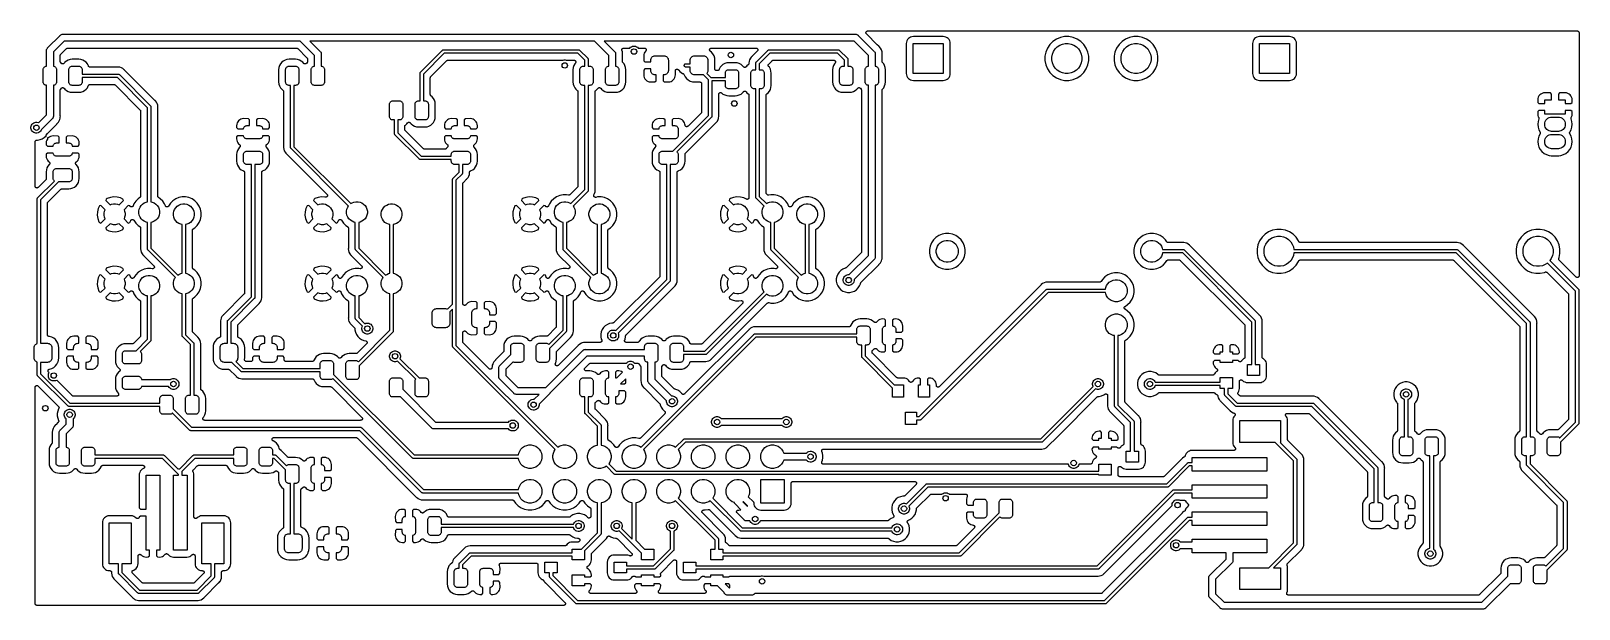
# Model space of a CAD drawing. Extents: x 0.71 to 5.18, y -2.29 to -0.62.
import ezdxf

# ---------------------------------------------------------------- set-up
doc = ezdxf.new("R2010")
doc.units = 0
doc.header["$MEASUREMENT"] = 0
doc.layers.add('BLACK', color=7, linetype='CONTINUOUS')

msp = doc.modelspace()

# ---------------------------------------------------------------- linework, layer by layer
at = {"layer": 'BLACK', "linetype": 'CONTINUOUS'}
for p, q in [((3.12, -0.625448), (3.12005, -0.624973)), ((3.12, -0.625456), (3.12, -0.625448)), ((3.12, -0.625465), (3.12, -0.625456)), ((3.12004, -0.625939), (3.12, -0.625465)), ((3.12008, -0.62642), (3.12004, -0.625939)), ((3.12005, -0.624973), (3.1201, -0.624495)), ((3.1201, -0.624478), (3.12025, -0.624022)), ((3.1201, -0.624486), (3.1201, -0.624478)), ((3.1201, -0.624495), (3.1201, -0.624486)), ((3.12025, -0.624022), (3.12039, -0.623562)), ((3.12039, -0.623546), (3.12062, -0.623128)), ((3.12039, -0.623555), (3.12039, -0.623546)), ((3.12039, -0.623562), (3.12039, -0.623555)), ((3.12062, -0.623128), (3.12085, -0.622704)), ((3.12085, -0.622704), (3.12086, -0.622697)), ((3.12086, -0.62269), (3.12117, -0.622323)), ((3.12086, -0.622697), (3.12086, -0.62269)), ((3.12117, -0.622323), (3.12147, -0.621952)), ((3.12147, -0.621952), (3.12148, -0.621947)), ((3.12148, -0.621947), (3.12149, -0.62194)), ((3.12149, -0.62194), (3.12186, -0.621637)), ((3.12186, -0.621637), (3.12223, -0.621335)), ((3.12223, -0.621335), (3.12224, -0.621331)), ((3.12224, -0.621331), (3.12225, -0.621326)), ((3.12225, -0.621326), (3.12267, -0.621102)), ((3.12267, -0.621102), (3.12309, -0.620877)), ((3.12309, -0.620877), (3.1231, -0.620875)), ((3.1231, -0.620875), (3.12311, -0.620871)), ((3.12311, -0.620871), (3.12356, -0.620735)), ((3.12356, -0.620735), (3.12403, -0.620595)), ((3.12403, -0.620595), (3.12404, -0.620594)), ((3.12404, -0.620592), (3.12452, -0.620547)), ((3.12404, -0.620594), (3.12404, -0.620592)), ((3.12452, -0.620547), (3.125, -0.6205)), ((3.125, -0.6205), (5.1745, -0.6205)), ((5.1745, -0.6205), (5.17453, -0.6205)), ((5.17453, -0.6205), (5.17453, -0.6205)), ((5.17453, -0.6205), (5.17454, -0.6205)), ((5.17454, -0.6205), (5.17457, -0.6205)), ((5.17457, -0.6205), (5.17504, -0.620553)), ((5.17504, -0.620553), (5.17551, -0.620602)), ((5.17551, -0.620602), (5.17552, -0.620607)), ((5.17552, -0.620607), (5.17554, -0.620609)), ((5.17554, -0.620609), (5.17599, -0.620752)), ((5.17599, -0.620752), (5.17644, -0.620891)), ((5.17644, -0.620891), (5.17645, -0.620899)), ((5.17645, -0.620899), (5.17647, -0.620904)), ((5.17647, -0.620904), (5.17688, -0.621131)), ((5.17688, -0.621131), (5.1773, -0.621355)), ((5.1773, -0.621355), (5.17731, -0.621366)), ((5.17731, -0.621366), (5.17732, -0.621374)), ((5.17732, -0.621374), (5.17768, -0.621676)), ((5.17768, -0.621676), (5.17805, -0.621977)), ((5.17805, -0.621977), (5.17806, -0.62199)), ((5.17806, -0.62199), (5.17807, -0.622002)), ((5.17807, -0.622002), (5.17837, -0.622368)), ((5.17837, -0.622368), (5.17866, -0.622733)), ((5.17866, -0.622733), (5.17867, -0.622749)), ((5.17867, -0.622749), (5.17868, -0.622762)), ((5.17868, -0.622762), (5.1789, -0.623179)), ((5.1789, -0.623179), (5.17912, -0.623595)), ((5.17912, -0.623595), (5.17913, -0.623611)), ((5.17913, -0.623611), (5.17914, -0.623627)), ((5.17914, -0.623627), (5.17927, -0.624077)), ((5.17927, -0.624077), (5.1794, -0.624529)), ((5.1794, -0.624529), (5.17941, -0.624546)), ((5.17941, -0.624546), (5.17941, -0.624563)), ((5.17941, -0.624563), (5.17945, -0.625031)), ((5.17945, -0.625031), (5.1795, -0.6255)), ((5.1795, -0.6255), (5.1795, -1.32785)), ((0.754736, -0.671327), (0.755672, -0.670186)), ((0.755672, -0.670186), (0.755673, -0.670185)), ((0.755673, -0.670185), (0.755985, -0.669804)), ((0.755985, -0.669804), (0.756366, -0.669492)), ((0.756366, -0.669492), (0.792582, -0.633276)), ((0.804142, -0.65), (0.773091, -0.681052)), ((0.792582, -0.633276), (0.792895, -0.632895)), ((0.792895, -0.632895), (0.793276, -0.632582)), ((0.793276, -0.632582), (0.794417, -0.631645)), ((0.793276, -0.632582), (0.793276, -0.632582)), ((0.794417, -0.631645), (0.796155, -0.630717)), ((0.796155, -0.630717), (0.79639, -0.630645)), ((0.79639, -0.630645), (0.79804, -0.630145)), ((0.79804, -0.630145), (0.799509, -0.63)), ((0.799509, -0.63), (0.8, -0.629952)), ((0.799509, -0.63), (0.799509, -0.63)), ((0.8, -0.629952), (0.80049, -0.63)), ((0.80049, -0.63), (1.48951, -0.63)), ((1.48586, -0.65), (0.804142, -0.65)), ((0.811774, -0.670807), (0.812186, -0.670593)), ((0.812186, -0.670593), (0.812592, -0.670377)), ((0.812592, -0.670377), (0.812617, -0.67037)), ((0.812617, -0.67037), (0.812641, -0.670358)), ((0.812641, -0.670358), (0.813085, -0.670228)), ((0.813085, -0.670228), (0.813526, -0.670095)), ((0.813526, -0.670095), (0.813552, -0.670093)), ((0.813552, -0.670093), (0.813578, -0.670085)), ((0.813578, -0.670085), (0.814039, -0.670045)), ((0.814039, -0.670045), (0.814497, -0.67)), ((0.814497, -0.67), (1.4755, -0.67)), ((1.4755, -0.67), (1.47552, -0.67)), ((1.47552, -0.67), (1.47552, -0.67)), ((1.47552, -0.67), (1.47552, -0.67)), ((1.47552, -0.67), (1.47557, -0.67)), ((1.47557, -0.67), (1.47603, -0.670052)), ((1.47603, -0.670052), (1.47649, -0.670099)), ((1.47649, -0.670099), (1.47652, -0.670106)), ((1.47652, -0.670106), (1.47654, -0.670109)), ((1.47654, -0.670109), (1.47698, -0.670249)), ((1.47698, -0.670249), (1.47742, -0.670384)), ((1.47742, -0.670384), (1.47745, -0.670396)), ((1.47745, -0.670396), (1.47747, -0.670404)), ((1.47747, -0.670404), (1.47788, -0.670628)), ((1.47788, -0.670628), (1.47828, -0.670845)), ((1.52691, -0.691052), (1.48586, -0.65)), ((1.48951, -0.63), (1.49, -0.629952)), ((1.49, -0.629952), (1.49049, -0.63)), ((1.49049, -0.63), (2.33951, -0.63)), ((2.33586, -0.65), (1.51414, -0.65)), ((1.51414, -0.65), (1.54363, -0.679491)), ((2.37691, -0.691052), (2.33586, -0.65)), ((2.33951, -0.63), (2.34, -0.629952)), ((2.34, -0.629952), (2.34049, -0.63)), ((2.34049, -0.63), (3.08951, -0.63)), ((3.08586, -0.65), (2.36414, -0.65)), ((2.36414, -0.65), (2.39363, -0.679491)), ((2.41733, -0.670714), (2.41755, -0.670572)), ((2.41755, -0.670572), (2.41776, -0.670485)), ((2.41776, -0.670485), (2.41797, -0.670377)), ((2.41797, -0.670377), (2.41821, -0.670302)), ((2.41821, -0.670302), (2.41845, -0.670205)), ((2.41845, -0.670205), (2.41868, -0.670162)), ((2.41868, -0.670162), (2.4189, -0.670095)), ((2.4189, -0.670095), (2.41916, -0.67007)), ((2.41916, -0.67007), (2.41941, -0.670021)), ((2.41941, -0.670021), (2.41964, -0.670022)), ((2.41964, -0.670022), (2.41987, -0.67)), ((2.41987, -0.67), (2.43774, -0.67)), ((2.43774, -0.67), (2.43777, -0.669961)), ((2.43777, -0.669961), (2.43996, -0.667768)), ((2.43996, -0.667768), (2.44254, -0.666044)), ((2.44254, -0.666044), (2.44541, -0.664857)), ((2.44541, -0.664857), (2.44845, -0.664252)), ((2.44845, -0.664252), (2.45155, -0.664252)), ((2.45155, -0.664252), (2.45459, -0.664857)), ((2.45459, -0.664857), (2.45746, -0.666044)), ((2.45746, -0.666044), (2.46004, -0.667768)), ((2.46004, -0.667768), (2.46223, -0.669961)), ((2.46223, -0.669961), (2.46226, -0.67)), ((2.46226, -0.67), (2.4802, -0.67)), ((2.4802, -0.67), (2.48027, -0.67)), ((2.48027, -0.67), (2.4805, -0.670027)), ((2.4805, -0.670027), (2.48074, -0.670029)), ((2.48074, -0.670029), (2.48099, -0.670081)), ((2.48099, -0.670081), (2.48124, -0.670109)), ((2.48124, -0.670109), (2.48146, -0.67018)), ((2.48146, -0.67018), (2.48169, -0.670228)), ((2.48169, -0.670228), (2.48193, -0.670327)), ((2.48193, -0.670327), (2.48217, -0.670404)), ((2.48217, -0.670404), (2.48238, -0.670517)), ((2.48238, -0.670517), (2.48259, -0.670609)), ((2.48259, -0.670609), (2.4828, -0.670752)), ((2.67088, -0.670717), (2.67109, -0.670578)), ((2.67109, -0.670578), (2.67131, -0.670489)), ((2.67131, -0.670489), (2.67152, -0.670377)), ((2.67152, -0.670377), (2.67176, -0.670304)), ((2.67176, -0.670304), (2.67199, -0.670209)), ((2.67199, -0.670209), (2.67223, -0.670164)), ((2.67223, -0.670164), (2.67245, -0.670095)), ((2.67245, -0.670095), (2.6727, -0.670071)), ((2.6727, -0.670071), (2.67295, -0.670022)), ((2.67295, -0.670022), (2.67319, -0.670023)), ((2.67319, -0.670023), (2.67342, -0.67)), ((2.67342, -0.67), (2.80268, -0.67)), ((2.80268, -0.67), (2.80274, -0.67)), ((2.80274, -0.67), (2.80274, -0.67)), ((2.80274, -0.67), (2.80274, -0.67)), ((2.80274, -0.67), (2.80275, -0.67)), ((2.80275, -0.67), (2.80323, -0.670054)), ((2.80323, -0.670054), (2.80371, -0.670106)), ((2.80371, -0.670106), (2.80372, -0.670108)), ((2.80372, -0.670108), (2.80372, -0.670109)), ((2.80372, -0.670109), (2.80418, -0.670253)), ((2.80418, -0.670253), (2.80464, -0.670397)), ((2.80464, -0.670397), (2.80465, -0.670402)), ((2.80465, -0.670402), (2.80465, -0.670404)), ((2.80465, -0.670404), (2.80507, -0.670635)), ((2.80507, -0.670635), (2.8055, -0.670865)), ((3.12691, -0.691052), (3.08586, -0.65)), ((3.08951, -0.63), (3.09, -0.629952)), ((3.09, -0.629952), (3.09049, -0.63)), ((3.09049, -0.63), (3.09049, -0.63)), ((3.09049, -0.63), (3.09196, -0.630145)), ((3.09196, -0.630145), (3.09385, -0.630717)), ((3.09385, -0.630717), (3.09558, -0.631645)), ((3.09558, -0.631645), (3.09609, -0.632062)), ((3.09609, -0.632062), (3.09672, -0.632582)), ((3.09672, -0.632582), (3.09672, -0.632582)), ((3.09672, -0.632582), (3.09711, -0.632895)), ((3.09711, -0.632895), (3.09742, -0.633276)), ((3.09742, -0.633276), (3.14363, -0.679491)), ((3.12009, -0.626428), (3.12008, -0.62642)), ((3.12009, -0.626437), (3.12009, -0.626428)), ((3.12022, -0.626891), (3.12009, -0.626437)), ((3.12035, -0.627357), (3.12022, -0.626891)), ((3.12036, -0.627365), (3.12035, -0.627357)), ((3.12036, -0.627373), (3.12036, -0.627365)), ((3.12058, -0.627798), (3.12036, -0.627373)), ((3.1208, -0.628223), (3.12058, -0.627798)), ((3.12081, -0.62823), (3.1208, -0.628223)), ((3.12081, -0.628238), (3.12081, -0.62823)), ((3.12111, -0.628611), (3.12081, -0.628238)), ((3.12141, -0.628986), (3.12111, -0.628611)), ((3.12142, -0.628998), (3.12141, -0.628986)), ((3.12143, -0.628998), (3.12142, -0.628998)), ((3.12143, -0.628999), (3.12143, -0.628998)), ((3.12146, -0.629036), (3.12143, -0.628999)), ((3.15265, -0.660228), (3.12146, -0.629036)), ((3.15691, -0.664481), (3.15265, -0.660228)), ((3.15707, -0.664615), (3.15691, -0.664481)), ((3.15722, -0.664766), (3.15707, -0.664615)), ((3.15727, -0.66481), (3.15722, -0.664766)), ((3.15823, -0.665594), (3.15727, -0.66481)), ((3.16197, -0.670162), (3.15823, -0.665594)), ((3.16476, -0.675373), (3.16197, -0.670162)), ((3.23698, -0.652772), (3.23657, -0.656939)), ((3.23657, -0.656939), (3.23657, -0.743061)), ((3.23813, -0.649002), (3.23698, -0.652772)), ((3.23998, -0.645528), (3.23813, -0.649002)), ((3.24248, -0.642482), (3.23998, -0.645528)), ((3.24553, -0.639983), (3.24248, -0.642482)), ((3.249, -0.638126), (3.24553, -0.639983)), ((3.25277, -0.636982), (3.249, -0.638126)), ((3.25694, -0.636572), (3.25277, -0.636982)), ((3.25669, -0.743307), (3.25669, -0.656693)), ((3.25669, -0.656693), (3.34331, -0.656693)), ((3.34306, -0.636572), (3.25694, -0.636572)), ((3.34723, -0.636982), (3.34306, -0.636572)), ((3.34331, -0.656693), (3.34331, -0.743307)), ((3.351, -0.638126), (3.34723, -0.636982)), ((3.35447, -0.639983), (3.351, -0.638126)), ((3.35752, -0.642482), (3.35447, -0.639983)), ((3.36002, -0.645528), (3.35752, -0.642482)), ((3.36187, -0.649002), (3.36002, -0.645528)), ((3.36302, -0.652772), (3.36187, -0.649002)), ((3.36343, -0.656939), (3.36302, -0.652772)), ((3.36343, -0.743061), (3.36343, -0.656939)), ((3.6439, -0.670013), (3.63913, -0.681534)), ((3.65083, -0.659644), (3.6439, -0.670013)), ((3.65964, -0.650826), (3.65083, -0.659644)), ((3.67001, -0.643898), (3.65964, -0.650826)), ((3.66636, -0.672393), (3.67239, -0.666361)), ((3.68153, -0.639126), (3.67001, -0.643898)), ((3.67239, -0.666361), (3.67949, -0.661622)), ((3.67949, -0.661622), (3.68737, -0.658357)), ((3.69376, -0.636693), (3.68153, -0.639126)), ((3.68737, -0.658357), (3.69573, -0.656693)), ((3.70624, -0.636693), (3.69376, -0.636693)), ((3.69573, -0.656693), (3.70427, -0.656693)), ((3.70427, -0.656693), (3.71263, -0.658357)), ((3.71847, -0.639126), (3.70624, -0.636693)), ((3.71263, -0.658357), (3.72051, -0.661622)), ((3.72999, -0.643898), (3.71847, -0.639126)), ((3.72051, -0.661622), (3.72761, -0.666361)), ((3.72761, -0.666361), (3.73364, -0.672393)), ((3.74036, -0.650826), (3.72999, -0.643898)), ((3.74917, -0.659644), (3.74036, -0.650826)), ((3.7561, -0.670013), (3.74917, -0.659644)), ((3.76087, -0.681534), (3.7561, -0.670013)), ((3.8439, -0.670013), (3.83913, -0.681534)), ((3.85083, -0.659644), (3.8439, -0.670013)), ((3.85964, -0.650826), (3.85083, -0.659644)), ((3.87001, -0.643898), (3.85964, -0.650826)), ((3.86636, -0.672393), (3.87239, -0.666361)), ((3.88153, -0.639126), (3.87001, -0.643898)), ((3.87239, -0.666361), (3.87949, -0.661622)), ((3.87949, -0.661622), (3.88737, -0.658357)), ((3.89376, -0.636693), (3.88153, -0.639126)), ((3.88737, -0.658357), (3.89573, -0.656693)), ((3.90624, -0.636693), (3.89376, -0.636693)), ((3.89573, -0.656693), (3.90427, -0.656693)), ((3.90427, -0.656693), (3.91263, -0.658357)), ((3.91847, -0.639126), (3.90624, -0.636693)), ((3.91263, -0.658357), (3.92051, -0.661622)), ((3.92999, -0.643898), (3.91847, -0.639126)), ((3.92051, -0.661622), (3.92761, -0.666361)), ((3.92761, -0.666361), (3.93364, -0.672393)), ((3.94036, -0.650826), (3.92999, -0.643898)), ((3.94917, -0.659644), (3.94036, -0.650826)), ((3.9561, -0.670013), (3.94917, -0.659644)), ((3.96087, -0.681534), (3.9561, -0.670013)), ((4.23698, -0.652772), (4.23657, -0.656939)), ((4.23657, -0.656939), (4.23657, -0.743061)), ((4.23813, -0.649002), (4.23698, -0.652772)), ((4.23998, -0.645528), (4.23813, -0.649002)), ((4.24248, -0.642482), (4.23998, -0.645528)), ((4.24553, -0.639983), (4.24248, -0.642482)), ((4.249, -0.638126), (4.24553, -0.639983)), ((4.25277, -0.636982), (4.249, -0.638126)), ((4.25694, -0.636572), (4.25277, -0.636982)), ((4.25669, -0.743307), (4.25669, -0.656693)), ((4.25669, -0.656693), (4.34331, -0.656693)), ((4.34306, -0.636572), (4.25694, -0.636572)), ((4.34723, -0.636982), (4.34306, -0.636572)), ((4.34331, -0.656693), (4.34331, -0.743307)), ((4.351, -0.638126), (4.34723, -0.636982)), ((4.35447, -0.639983), (4.351, -0.638126)), ((4.35752, -0.642482), (4.35447, -0.639983)), ((4.36002, -0.645528), (4.35752, -0.642482)), ((4.36187, -0.649002), (4.36002, -0.645528)), ((4.36302, -0.652772), (4.36187, -0.649002)), ((4.36343, -0.656939), (4.36302, -0.652772)), ((4.36343, -0.743061), (4.36343, -0.656939)), ((0.753042, -0.676909), (0.753187, -0.675438)), ((0.753091, -0.6774), (0.753042, -0.676909)), ((0.753091, -0.722481), (0.753091, -0.6774)), ((0.753187, -0.675438), (0.753235, -0.674949)), ((0.753235, -0.674949), (0.753495, -0.674091)), ((0.753495, -0.674091), (0.753807, -0.673064)), ((0.753807, -0.673064), (0.754736, -0.671327)), ((0.773091, -0.681052), (0.773091, -0.722481)), ((0.793091, -0.691337), (0.793143, -0.690877)), ((0.793091, -0.691389), (0.793091, -0.691337)), ((0.793091, -0.69139), (0.793091, -0.691389)), ((0.793091, -0.691389), (0.793091, -0.691389)), ((0.793091, -0.691407), (0.793091, -0.69139)), ((0.793091, -0.70853), (0.793091, -0.691407)), ((0.793112, -0.708746), (0.793091, -0.70853)), ((0.793109, -0.708964), (0.793112, -0.708746)), ((0.793159, -0.709231), (0.793109, -0.708964)), ((0.793143, -0.690877), (0.793189, -0.690419)), ((0.793186, -0.709501), (0.793159, -0.709231)), ((0.793249, -0.709709), (0.793186, -0.709501)), ((0.793189, -0.690419), (0.793197, -0.690393)), ((0.793197, -0.690393), (0.7932, -0.690367)), ((0.7932, -0.690367), (0.79334, -0.689926)), ((0.793288, -0.709923), (0.793249, -0.709709)), ((0.793389, -0.710175), (0.793288, -0.709923)), ((0.79334, -0.689926), (0.793475, -0.689485)), ((0.793468, -0.710435), (0.793389, -0.710175)), ((0.79357, -0.710627), (0.793468, -0.710435)), ((0.793475, -0.689485), (0.793487, -0.689462)), ((0.793487, -0.689462), (0.793495, -0.689437)), ((0.793495, -0.689437), (0.793718, -0.689031)), ((0.79365, -0.710829), (0.79357, -0.710627)), ((0.793798, -0.711057), (0.79365, -0.710829)), ((0.793718, -0.689031), (0.793936, -0.688625)), ((0.793926, -0.711297), (0.793798, -0.711057)), ((0.794063, -0.711465), (0.793926, -0.711297)), ((0.793936, -0.688625), (0.793952, -0.688605)), ((0.793952, -0.688605), (0.793965, -0.688582)), ((0.793965, -0.688582), (0.794262, -0.688228)), ((0.794182, -0.711648), (0.794063, -0.711465)), ((0.794226, -0.711702), (0.794182, -0.711648)), ((0.796135, -0.714029), (0.794226, -0.711702)), ((0.794262, -0.688228), (0.794555, -0.687871)), ((0.794555, -0.687871), (0.810962, -0.671464)), ((0.796471, -0.714365), (0.796135, -0.714029)), ((0.796801, -0.714699), (0.796471, -0.714365)), ((0.796814, -0.714708), (0.796801, -0.714699)), ((0.796825, -0.714719), (0.796814, -0.714708)), ((0.797219, -0.714983), (0.796825, -0.714719)), ((0.797608, -0.715247), (0.797219, -0.714983)), ((0.797622, -0.715253), (0.797608, -0.715247)), ((0.797635, -0.715262), (0.797622, -0.715253)), ((0.798075, -0.715445), (0.797635, -0.715262)), ((0.802303, -0.715295), (0.80187, -0.715468)), ((0.802316, -0.715286), (0.802303, -0.715295)), ((0.80233, -0.71528), (0.802316, -0.715286)), ((0.802729, -0.715018), (0.80233, -0.71528)), ((0.803121, -0.714763), (0.802729, -0.715018)), ((0.803132, -0.714752), (0.803121, -0.714763)), ((0.803145, -0.714744), (0.803132, -0.714752)), ((0.80348, -0.714413), (0.803145, -0.714744)), ((0.80382, -0.714082), (0.80348, -0.714413)), ((0.803839, -0.714059), (0.80382, -0.714082)), ((0.80384, -0.714059), (0.803839, -0.714059)), ((0.803841, -0.714058), (0.80384, -0.714059)), ((0.803865, -0.714029), (0.803841, -0.714058)), ((0.806317, -0.711041), (0.803865, -0.714029)), ((0.810816, -0.707348), (0.806317, -0.711041)), ((0.81595, -0.704604), (0.810816, -0.707348)), ((0.810962, -0.671464), (0.810974, -0.671453)), ((0.810974, -0.671453), (0.810974, -0.671452)), ((0.810974, -0.671452), (0.810975, -0.671452)), ((0.810975, -0.671452), (0.811012, -0.671415)), ((0.811012, -0.671415), (0.811374, -0.671126)), ((0.811374, -0.671126), (0.811731, -0.670835)), ((0.811731, -0.670835), (0.811754, -0.670823)), ((0.811754, -0.670823), (0.811774, -0.670807)), ((0.82152, -0.702915), (0.81595, -0.704604)), ((0.827558, -0.70232), (0.82152, -0.702915)), ((0.84626, -0.70232), (0.827558, -0.70232)), ((0.852299, -0.702915), (0.84626, -0.70232)), ((0.857869, -0.704604), (0.852299, -0.702915)), ((0.863003, -0.707348), (0.857869, -0.704604)), ((0.867502, -0.711041), (0.863003, -0.707348)), ((0.871195, -0.715541), (0.867502, -0.711041)), ((1.4325, -0.711041), (1.42881, -0.715541)), ((1.437, -0.707348), (1.4325, -0.711041)), ((1.44213, -0.704604), (1.437, -0.707348)), ((1.4477, -0.702915), (1.44213, -0.704604)), ((1.45374, -0.70232), (1.4477, -0.702915)), ((1.47244, -0.70232), (1.45374, -0.70232)), ((1.47848, -0.702915), (1.47244, -0.70232)), ((1.47828, -0.670845), (1.4783, -0.670862)), ((1.4783, -0.670862), (1.47833, -0.670874)), ((1.47833, -0.670874), (1.47868, -0.671171)), ((1.48405, -0.704604), (1.47848, -0.702915)), ((1.47868, -0.671171), (1.47904, -0.671464)), ((1.47904, -0.671464), (1.50544, -0.697871)), ((1.48918, -0.707348), (1.48405, -0.704604)), ((1.49368, -0.711041), (1.48918, -0.707348)), ((1.49613, -0.714029), (1.49368, -0.711041)), ((1.49647, -0.714362), (1.49613, -0.714029)), ((1.4968, -0.714699), (1.49647, -0.714362)), ((1.49681, -0.714708), (1.4968, -0.714699)), ((1.49682, -0.714719), (1.49681, -0.714708)), ((1.49722, -0.714981), (1.49682, -0.714719)), ((1.49761, -0.715247), (1.49722, -0.714981)), ((1.49762, -0.715253), (1.49761, -0.715247)), ((1.49764, -0.715262), (1.49762, -0.715253)), ((1.49807, -0.715444), (1.49764, -0.715262)), ((1.5023, -0.715295), (1.50187, -0.71547)), ((1.50232, -0.715286), (1.5023, -0.715295)), ((1.50233, -0.71528), (1.50232, -0.715286)), ((1.50272, -0.715022), (1.50233, -0.71528)), ((1.50312, -0.714763), (1.50272, -0.715022)), ((1.50313, -0.714752), (1.50312, -0.714763)), ((1.50314, -0.714744), (1.50313, -0.714752)), ((1.50348, -0.714415), (1.50314, -0.714744)), ((1.50382, -0.714082), (1.50348, -0.714415)), ((1.50384, -0.714059), (1.50382, -0.714082)), ((1.50387, -0.714029), (1.50384, -0.714058)), ((1.50384, -0.714058), (1.50384, -0.714059)), ((1.50384, -0.714059), (1.50384, -0.714059)), ((1.50577, -0.711702), (1.50387, -0.714029)), ((1.50544, -0.697871), (1.50546, -0.697883)), ((1.50546, -0.697883), (1.50546, -0.697884)), ((1.50546, -0.697884), (1.50546, -0.697884)), ((1.50546, -0.697884), (1.50549, -0.697921)), ((1.50549, -0.697921), (1.50578, -0.698282)), ((1.5059, -0.711521), (1.50577, -0.711702)), ((1.50578, -0.698282), (1.50607, -0.69864)), ((1.50604, -0.711355), (1.5059, -0.711521)), ((1.50617, -0.711117), (1.50604, -0.711355)), ((1.50607, -0.69864), (1.50609, -0.698663)), ((1.50609, -0.698663), (1.5061, -0.698684)), ((1.5061, -0.698684), (1.50632, -0.699094)), ((1.50632, -0.710891), (1.50617, -0.711117)), ((1.50632, -0.699094), (1.50653, -0.699502)), ((1.5064, -0.71069), (1.50632, -0.710891)), ((1.50651, -0.7105), (1.5064, -0.71069)), ((1.50659, -0.710241), (1.50651, -0.7105)), ((1.50653, -0.699502), (1.50654, -0.699527)), ((1.50654, -0.699527), (1.50655, -0.69955)), ((1.50655, -0.69955), (1.50668, -0.699992)), ((1.50669, -0.70999), (1.50659, -0.710241)), ((1.50668, -0.699992), (1.50681, -0.700436)), ((1.50673, -0.709777), (1.50669, -0.70999)), ((1.5068, -0.709569), (1.50673, -0.709777)), ((1.50683, -0.709299), (1.5068, -0.709569)), ((1.50681, -0.700436), (1.50682, -0.700462)), ((1.50682, -0.700462), (1.50682, -0.700487)), ((1.50682, -0.700487), (1.50686, -0.700946)), ((1.50688, -0.709033), (1.50683, -0.709299)), ((1.50686, -0.700946), (1.50691, -0.701407)), ((1.50691, -0.7086), (1.50688, -0.708816)), ((1.50688, -0.708816), (1.50688, -0.709033)), ((1.50691, -0.701407), (1.50691, -0.70853)), ((1.50691, -0.70853), (1.50691, -0.7086)), ((1.52691, -0.722481), (1.52691, -0.691052)), ((1.54363, -0.679491), (1.54401, -0.679804)), ((1.54401, -0.679804), (1.54433, -0.680185)), ((1.54433, -0.680185), (1.54433, -0.680185)), ((1.54433, -0.680185), (1.54526, -0.681327)), ((1.54526, -0.681327), (1.54544, -0.681656)), ((1.54544, -0.681656), (1.54619, -0.683064)), ((1.54619, -0.683064), (1.54676, -0.684949)), ((1.54676, -0.684949), (1.54691, -0.686419)), ((1.54691, -0.686419), (1.54691, -0.686419)), ((1.54691, -0.686419), (1.54696, -0.686909)), ((1.54696, -0.686909), (1.54691, -0.6874)), ((1.54691, -0.6874), (1.54691, -0.722481)), ((1.8336, -0.73944), (1.89635, -0.676691)), ((1.90204, -0.684921), (1.84183, -0.745129)), ((1.8633, -0.751949), (1.90886, -0.706386)), ((1.89635, -0.676691), (1.8965, -0.676503)), ((1.8965, -0.676503), (1.89669, -0.67635)), ((1.89669, -0.676349), (1.8972, -0.675933)), ((1.89669, -0.67635), (1.89669, -0.676349)), ((1.8972, -0.675933), (1.89725, -0.675888)), ((1.89725, -0.675888), (1.89811, -0.675431)), ((1.89811, -0.675431), (1.89904, -0.67515)), ((1.89904, -0.67515), (1.89976, -0.675079)), ((1.89976, -0.675079), (1.9, -0.675055)), ((1.89976, -0.675079), (1.89976, -0.675079)), ((1.9, -0.675055), (1.90024, -0.675079)), ((1.90024, -0.675079), (2.28976, -0.675079)), ((2.28796, -0.684921), (1.90204, -0.684921)), ((1.90886, -0.706386), (1.90887, -0.706374)), ((1.90887, -0.706373), (1.90891, -0.706337)), ((1.90887, -0.706374), (1.90887, -0.706373)), ((1.90887, -0.706373), (1.90887, -0.706373)), ((1.90891, -0.706337), (1.90927, -0.706049)), ((1.90927, -0.706049), (1.90963, -0.705757)), ((1.90963, -0.705757), (1.90965, -0.705744)), ((1.90965, -0.705744), (1.90967, -0.705728)), ((1.90967, -0.705728), (1.91008, -0.705515)), ((1.91008, -0.705515), (1.91049, -0.705299)), ((1.91049, -0.705299), (1.91051, -0.705291)), ((1.91051, -0.705291), (1.91054, -0.705279)), ((1.91054, -0.705279), (1.91098, -0.70515)), ((1.91098, -0.70515), (1.91142, -0.705016)), ((1.91142, -0.705016), (1.91145, -0.705014)), ((1.91145, -0.705014), (1.91147, -0.705007)), ((1.91147, -0.705007), (1.91193, -0.704966)), ((1.91193, -0.704966), (1.91239, -0.704921)), ((1.91239, -0.704921), (2.24525, -0.704921)), ((2.24525, -0.704921), (2.24541, -0.704857)), ((2.24541, -0.704857), (2.24845, -0.704252)), ((2.24845, -0.704252), (2.25155, -0.704252)), ((2.25155, -0.704252), (2.25459, -0.704857)), ((2.25459, -0.704857), (2.25475, -0.704921)), ((2.25475, -0.704921), (2.27695, -0.704921)), ((2.27695, -0.704921), (2.27702, -0.704922)), ((2.27702, -0.704922), (2.27725, -0.704948)), ((2.27725, -0.704948), (2.27749, -0.70495)), ((2.27749, -0.70495), (2.27774, -0.705002)), ((2.27774, -0.705002), (2.27799, -0.705031)), ((2.27799, -0.705031), (2.27821, -0.705102)), ((2.27821, -0.705102), (2.27844, -0.705149)), ((2.27844, -0.705149), (2.27868, -0.705249)), ((2.27868, -0.705249), (2.27892, -0.705326)), ((2.28081, -0.713093), (2.27881, -0.715541)), ((2.27892, -0.705326), (2.27912, -0.705439)), ((2.27912, -0.705439), (2.27934, -0.70553)), ((2.27934, -0.70553), (2.27955, -0.705673)), ((2.27955, -0.705673), (2.27977, -0.705796)), ((2.27977, -0.705796), (2.27995, -0.705947)), ((2.27995, -0.705947), (2.28015, -0.706078)), ((2.28015, -0.706078), (2.28033, -0.706259)), ((2.28033, -0.706259), (2.28052, -0.706423)), ((2.28052, -0.706423), (2.28067, -0.706606)), ((2.28067, -0.706606), (2.28083, -0.706773)), ((2.28094, -0.712898), (2.28081, -0.713093)), ((2.28083, -0.706773), (2.28097, -0.706985)), ((2.28109, -0.712717), (2.28094, -0.712898)), ((2.28097, -0.706985), (2.28113, -0.707183)), ((2.28121, -0.712493), (2.28109, -0.712717)), ((2.28113, -0.707183), (2.28124, -0.707391)), ((2.28136, -0.712282), (2.28121, -0.712493)), ((2.28124, -0.707391), (2.28137, -0.707587)), ((2.28145, -0.712065), (2.28136, -0.712282)), ((2.28137, -0.707587), (2.28147, -0.707823)), ((2.28156, -0.711859), (2.28145, -0.712065)), ((2.28147, -0.707823), (2.28158, -0.708048)), ((2.28163, -0.711616), (2.28156, -0.711859)), ((2.28158, -0.708048), (2.28165, -0.708273)), ((2.28173, -0.711381), (2.28163, -0.711616)), ((2.28165, -0.708273), (2.28174, -0.708491)), ((2.28178, -0.711151), (2.28173, -0.711381)), ((2.28174, -0.708491), (2.28179, -0.708741)), ((2.28185, -0.710927), (2.28178, -0.711151)), ((2.28179, -0.708741), (2.28186, -0.708984)), ((2.28187, -0.710674), (2.28185, -0.710927)), ((2.28186, -0.708984), (2.28188, -0.709218)), ((2.28192, -0.710424), (2.28187, -0.710674)), ((2.28188, -0.709218), (2.28193, -0.709449)), ((2.28195, -0.709956), (2.28192, -0.71019)), ((2.28192, -0.71019), (2.28192, -0.710424)), ((2.28193, -0.709449), (2.28193, -0.709703)), ((2.28193, -0.709703), (2.28195, -0.709956)), ((2.30817, -0.705129), (2.28796, -0.684921)), ((2.28976, -0.675079), (2.29, -0.675055)), ((2.29, -0.675055), (2.29024, -0.675079)), ((2.29024, -0.675079), (2.29024, -0.675079)), ((2.29024, -0.675079), (2.29096, -0.67515)), ((2.29096, -0.67515), (2.29189, -0.675431)), ((2.29189, -0.675431), (2.29275, -0.675888)), ((2.29275, -0.675888), (2.2935, -0.676503)), ((2.2935, -0.676503), (2.29365, -0.676691)), ((2.29365, -0.676691), (2.3164, -0.69944)), ((2.30817, -0.722441), (2.30817, -0.705129)), ((2.3164, -0.69944), (2.31659, -0.699594)), ((2.31659, -0.699594), (2.31674, -0.699781)), ((2.31674, -0.699781), (2.31674, -0.699781)), ((2.31674, -0.699781), (2.31711, -0.70023)), ((2.31711, -0.70023), (2.3172, -0.700343)), ((2.3172, -0.700343), (2.31766, -0.701198)), ((2.31766, -0.701198), (2.31794, -0.702126)), ((2.31794, -0.702126), (2.31801, -0.702849)), ((2.31801, -0.702849), (2.31801, -0.702849)), ((2.31801, -0.702849), (2.31804, -0.703091)), ((2.31804, -0.703091), (2.31801, -0.703332)), ((2.31801, -0.703332), (2.31801, -0.722441)), ((2.37691, -0.722481), (2.37691, -0.691052)), ((2.39363, -0.679491), (2.39401, -0.679804)), ((2.39401, -0.679804), (2.39433, -0.680185)), ((2.39433, -0.680185), (2.39433, -0.680185)), ((2.39433, -0.680185), (2.39526, -0.681327)), ((2.39526, -0.681327), (2.39544, -0.681656)), ((2.39544, -0.681656), (2.39619, -0.683064)), ((2.39619, -0.683064), (2.39676, -0.684949)), ((2.39676, -0.684949), (2.39691, -0.686419)), ((2.39691, -0.686419), (2.39691, -0.686419)), ((2.39691, -0.686419), (2.39696, -0.686909)), ((2.39696, -0.686909), (2.39691, -0.6874)), ((2.39691, -0.6874), (2.39691, -0.722481)), ((2.41487, -0.674965), (2.4149, -0.674708)), ((2.41489, -0.675194), (2.41487, -0.674965)), ((2.41489, -0.675425), (2.41489, -0.675194)), ((2.41494, -0.67568), (2.41489, -0.675425)), ((2.4149, -0.674449), (2.41495, -0.674224)), ((2.4149, -0.674708), (2.4149, -0.674449)), ((2.41496, -0.675937), (2.41494, -0.67568)), ((2.41495, -0.674224), (2.41497, -0.673995)), ((2.41503, -0.676158), (2.41496, -0.675937)), ((2.41497, -0.673995), (2.41505, -0.673748)), ((2.41507, -0.676384), (2.41503, -0.676158)), ((2.41505, -0.673748), (2.4151, -0.673494)), ((2.41509, -0.676451), (2.41507, -0.676384)), ((2.4154, -0.677497), (2.41509, -0.676451)), ((2.4151, -0.673494), (2.41519, -0.673283)), ((2.41519, -0.673283), (2.41526, -0.673062)), ((2.41526, -0.673062), (2.41539, -0.672835)), ((2.41539, -0.672835), (2.41549, -0.672597)), ((2.41648, -0.681028), (2.4154, -0.677497)), ((2.4154, -0.677497), (2.4154, -0.677497)), ((2.41549, -0.672597), (2.41562, -0.672407)), ((2.41562, -0.672407), (2.41573, -0.672204)), ((2.41573, -0.672204), (2.41589, -0.672005)), ((2.41589, -0.672005), (2.41604, -0.671791)), ((2.41604, -0.671791), (2.4162, -0.67163)), ((2.4162, -0.67163), (2.41635, -0.671452)), ((2.41635, -0.671452), (2.41655, -0.671289)), ((2.41693, -0.685676), (2.41648, -0.681028)), ((2.41655, -0.671289), (2.41673, -0.671107)), ((2.41673, -0.671107), (2.41693, -0.670981)), ((2.41691, -0.688559), (2.41693, -0.688349)), ((2.41691, -0.688628), (2.41691, -0.688559)), ((2.41691, -0.70853), (2.41691, -0.688628)), ((2.41693, -0.708746), (2.41691, -0.70853)), ((2.41693, -0.670981), (2.4171, -0.670835)), ((2.41693, -0.68568), (2.41693, -0.685676)), ((2.41705, -0.686909), (2.41693, -0.68568)), ((2.41693, -0.688138), (2.41705, -0.686909)), ((2.41693, -0.688349), (2.41693, -0.688138)), ((2.41693, -0.708963), (2.41693, -0.708746)), ((2.41698, -0.709231), (2.41693, -0.708963)), ((2.417, -0.709501), (2.41698, -0.709231)), ((2.41707, -0.709709), (2.417, -0.709501)), ((2.41711, -0.709923), (2.41707, -0.709709)), ((2.4171, -0.670835), (2.41733, -0.670714)), ((2.41721, -0.710175), (2.41711, -0.709923)), ((2.41729, -0.710435), (2.41721, -0.710175)), ((2.41739, -0.710627), (2.41729, -0.710435)), ((2.41747, -0.710829), (2.41739, -0.710627)), ((2.41762, -0.711057), (2.41747, -0.710829)), ((2.41774, -0.711297), (2.41762, -0.711057)), ((2.41788, -0.711465), (2.41774, -0.711297)), ((2.418, -0.711648), (2.41788, -0.711465)), ((2.41804, -0.711702), (2.418, -0.711648)), ((2.42119, -0.715541), (2.41804, -0.711702)), ((2.47852, -0.68852), (2.47811, -0.692668)), ((2.47811, -0.692668), (2.47821, -0.706664)), ((2.47821, -0.706664), (2.48155, -0.71)), ((2.47966, -0.68475), (2.47852, -0.68852)), ((2.48152, -0.681276), (2.47966, -0.68475)), ((2.48407, -0.678172), (2.48152, -0.681276)), ((2.48155, -0.71), (2.49823, -0.71)), ((2.4828, -0.670752), (2.48303, -0.670874)), ((2.48303, -0.670874), (2.48321, -0.671025)), ((2.48321, -0.671025), (2.4834, -0.671157)), ((2.4834, -0.671157), (2.48358, -0.671338)), ((2.48358, -0.671338), (2.48377, -0.671502)), ((2.48377, -0.671502), (2.48392, -0.671685)), ((2.48392, -0.671685), (2.48409, -0.671852)), ((2.4842, -0.677977), (2.48407, -0.678172)), ((2.48409, -0.671852), (2.48423, -0.672064)), ((2.48435, -0.677796), (2.4842, -0.677977)), ((2.48423, -0.672064), (2.48438, -0.672262)), ((2.48447, -0.677572), (2.48435, -0.677796)), ((2.48438, -0.672262), (2.48449, -0.67247)), ((2.48461, -0.677361), (2.48447, -0.677572)), ((2.48449, -0.67247), (2.48462, -0.672666)), ((2.4847, -0.677144), (2.48461, -0.677361)), ((2.48462, -0.672666), (2.48472, -0.672902)), ((2.48481, -0.676938), (2.4847, -0.677144)), ((2.48472, -0.672902), (2.48484, -0.673127)), ((2.48489, -0.676694), (2.48481, -0.676938)), ((2.48484, -0.673127), (2.4849, -0.673352)), ((2.48498, -0.67646), (2.48489, -0.676694)), ((2.4849, -0.673352), (2.48499, -0.673569)), ((2.48503, -0.67623), (2.48498, -0.67646)), ((2.48499, -0.673569), (2.48504, -0.673819)), ((2.4851, -0.676005), (2.48503, -0.67623)), ((2.48504, -0.673819), (2.48511, -0.674063)), ((2.48513, -0.675752), (2.4851, -0.676005)), ((2.48511, -0.674063), (2.48513, -0.674297)), ((2.48513, -0.674297), (2.48518, -0.674527)), ((2.48518, -0.675503), (2.48513, -0.675752)), ((2.48518, -0.674527), (2.48518, -0.674782)), ((2.48518, -0.674782), (2.4852, -0.675035)), ((2.4852, -0.675035), (2.48518, -0.675269)), ((2.48518, -0.675269), (2.48518, -0.675503)), ((2.49823, -0.705236), (2.49847, -0.70274)), ((2.49823, -0.71), (2.49823, -0.705236)), ((2.49847, -0.70274), (2.4992, -0.70034)), ((2.4992, -0.70034), (2.50038, -0.698128)), ((2.50038, -0.698128), (2.50198, -0.696189)), ((2.50198, -0.696189), (2.50391, -0.694597)), ((2.50391, -0.694597), (2.50613, -0.693415)), ((2.50613, -0.693415), (2.50853, -0.692687)), ((2.50853, -0.692687), (2.51102, -0.692441)), ((2.51102, -0.692441), (2.53661, -0.692441)), ((2.53661, -0.692441), (2.53911, -0.692687)), ((2.53911, -0.692687), (2.54151, -0.693415)), ((2.54151, -0.693415), (2.54372, -0.694597)), ((2.54372, -0.694597), (2.54566, -0.696189)), ((2.54566, -0.696189), (2.54725, -0.698128)), ((2.54725, -0.698128), (2.54844, -0.70034)), ((2.54844, -0.70034), (2.54916, -0.70274)), ((2.54916, -0.70274), (2.54941, -0.705236)), ((2.54941, -0.705236), (2.54941, -0.734764)), ((2.59811, -0.715431), (2.59904, -0.71515)), ((2.59904, -0.71515), (2.59976, -0.715079)), ((2.59976, -0.715079), (2.6124, -0.715079)), ((2.6124, -0.705236), (2.61265, -0.70274)), ((2.6124, -0.715079), (2.6124, -0.705236)), ((2.61265, -0.70274), (2.61338, -0.70034)), ((2.61338, -0.70034), (2.61456, -0.698128)), ((2.61456, -0.698128), (2.61615, -0.696189)), ((2.61615, -0.696189), (2.61809, -0.694597)), ((2.61809, -0.694597), (2.6203, -0.693415)), ((2.6203, -0.693415), (2.6227, -0.692687)), ((2.6227, -0.692687), (2.6252, -0.692441)), ((2.6252, -0.692441), (2.65079, -0.692441)), ((2.65079, -0.692441), (2.65328, -0.692687)), ((2.65328, -0.692687), (2.65568, -0.693415)), ((2.65568, -0.693415), (2.6579, -0.694597)), ((2.6579, -0.694597), (2.65984, -0.696189)), ((2.65984, -0.696189), (2.66143, -0.698128)), ((2.66143, -0.698128), (2.66261, -0.70034)), ((2.66261, -0.70034), (2.66334, -0.70274)), ((2.66334, -0.70274), (2.66358, -0.705236)), ((2.66358, -0.705236), (2.66358, -0.734764)), ((2.66842, -0.674965), (2.66845, -0.674714)), ((2.66845, -0.675201), (2.66842, -0.674965)), ((2.66844, -0.675438), (2.66845, -0.675201)), ((2.66849, -0.675686), (2.66844, -0.675438)), ((2.66845, -0.674462), (2.6685, -0.67423)), ((2.66845, -0.674714), (2.66845, -0.674462)), ((2.66851, -0.675937), (2.66849, -0.675686)), ((2.6685, -0.67423), (2.66853, -0.673995)), ((2.66858, -0.676164), (2.66851, -0.675937)), ((2.66853, -0.673995), (2.6686, -0.673754)), ((2.66862, -0.676397), (2.66858, -0.676164)), ((2.6686, -0.673754), (2.66865, -0.673507)), ((2.66872, -0.676631), (2.66862, -0.676397)), ((2.66865, -0.673507), (2.66874, -0.673289)), ((2.66879, -0.676873), (2.66872, -0.676631)), ((2.66874, -0.673289), (2.66881, -0.673062)), ((2.6689, -0.677083), (2.66879, -0.676873)), ((2.66881, -0.673062), (2.66894, -0.67284)), ((2.66899, -0.677303), (2.6689, -0.677083)), ((2.66894, -0.67284), (2.66903, -0.672608)), ((2.66912, -0.677514), (2.66899, -0.677303)), ((2.66903, -0.672608), (2.66917, -0.672413)), ((2.66924, -0.677738), (2.66912, -0.677514)), ((2.66917, -0.672413), (2.66928, -0.672204)), ((2.66939, -0.677922), (2.66924, -0.677738)), ((2.66928, -0.672204), (2.66944, -0.67201)), ((2.66952, -0.678121), (2.66939, -0.677922)), ((2.66944, -0.67201), (2.66958, -0.671801)), ((2.66969, -0.678302), (2.66952, -0.678121)), ((2.66958, -0.671801), (2.66975, -0.671635)), ((2.66985, -0.678498), (2.66969, -0.678302)), ((2.66975, -0.671635), (2.6699, -0.671452)), ((2.67003, -0.67865), (2.66985, -0.678498)), ((2.6699, -0.671452), (2.6701, -0.671293)), ((2.6702, -0.67882), (2.67003, -0.67865)), ((2.6701, -0.671293), (2.67028, -0.671116)), ((2.67025, -0.678865), (2.6702, -0.67882)), ((2.67405, -0.681978), (2.67025, -0.678865)), ((2.67028, -0.671116), (2.67047, -0.670985)), ((2.67047, -0.670985), (2.67066, -0.670835)), ((2.67066, -0.670835), (2.67088, -0.670717)), ((2.67814, -0.686962), (2.67405, -0.681978)), ((2.68118, -0.692649), (2.67814, -0.686962)), ((2.68305, -0.698819), (2.68118, -0.692649)), ((2.6837, -0.705482), (2.68305, -0.698819)), ((2.6837, -0.730079), (2.6837, -0.705482)), ((2.71213, -0.714604), (2.707, -0.717348)), ((2.7177, -0.712915), (2.71213, -0.714604)), ((2.72374, -0.71232), (2.7177, -0.712915)), ((2.74244, -0.71232), (2.72374, -0.71232)), ((2.74848, -0.712915), (2.74244, -0.71232)), ((2.75405, -0.714604), (2.74848, -0.712915)), ((2.75918, -0.717348), (2.75405, -0.714604)), ((2.78181, -0.71507), (2.78172, -0.715526)), ((2.78191, -0.714617), (2.78181, -0.71507)), ((2.78235, -0.708205), (2.78187, -0.71309)), ((2.78187, -0.71309), (2.78192, -0.713572)), ((2.78192, -0.714106), (2.78191, -0.71457)), ((2.78191, -0.71457), (2.78191, -0.714593)), ((2.78191, -0.714593), (2.78191, -0.714617)), ((2.78192, -0.713572), (2.78192, -0.713593)), ((2.78192, -0.713593), (2.78192, -0.713594)), ((2.78192, -0.713594), (2.78192, -0.713595)), ((2.78192, -0.713595), (2.78192, -0.713641)), ((2.78192, -0.713641), (2.78192, -0.714106)), ((2.78377, -0.703507), (2.78235, -0.708205)), ((2.78609, -0.699178), (2.78377, -0.703507)), ((2.78858, -0.696144), (2.78609, -0.699178)), ((2.7892, -0.695383), (2.78858, -0.696144)), ((2.78858, -0.696144), (2.78858, -0.696144)), ((2.78996, -0.694759), (2.7892, -0.695383)), ((2.79011, -0.69461), (2.78996, -0.694759)), ((2.79028, -0.694478), (2.79011, -0.69461)), ((2.79033, -0.694429), (2.79028, -0.694478)), ((2.80622, -0.678536), (2.79033, -0.694429)), ((2.80196, -0.713091), (2.80204, -0.71232)), ((2.80199, -0.713332), (2.80196, -0.713091)), ((2.80199, -0.732441), (2.80199, -0.713332)), ((2.80204, -0.71232), (2.80206, -0.712126)), ((2.80206, -0.712126), (2.80213, -0.711877)), ((2.80213, -0.711877), (2.80234, -0.711198)), ((2.80234, -0.711198), (2.8028, -0.710343)), ((2.8028, -0.710343), (2.80326, -0.709781)), ((2.80326, -0.709781), (2.80341, -0.709594)), ((2.80326, -0.709781), (2.80326, -0.709781)), ((2.80341, -0.709594), (2.8036, -0.70944)), ((2.8036, -0.70944), (2.83635, -0.676691)), ((2.8055, -0.670865), (2.8055, -0.67087)), ((2.8055, -0.67087), (2.80551, -0.670874)), ((2.80551, -0.670874), (2.80587, -0.671177)), ((2.80587, -0.671177), (2.80625, -0.671489)), ((2.80652, -0.678166), (2.80622, -0.678536)), ((2.80625, -0.671489), (2.80625, -0.671496)), ((2.80625, -0.671496), (2.80626, -0.671502)), ((2.80626, -0.671502), (2.80655, -0.671871)), ((2.80683, -0.677796), (2.80652, -0.678166)), ((2.80655, -0.671871), (2.80686, -0.672248)), ((2.80684, -0.677781), (2.80683, -0.677788)), ((2.80683, -0.677788), (2.80683, -0.677796)), ((2.80707, -0.677361), (2.80684, -0.677781)), ((2.80686, -0.672248), (2.80686, -0.672255)), ((2.80686, -0.672255), (2.80687, -0.672262)), ((2.80687, -0.672262), (2.80709, -0.67268)), ((2.80729, -0.676938), (2.80707, -0.677361)), ((2.80709, -0.67268), (2.80731, -0.673111)), ((2.8073, -0.676929), (2.80729, -0.676938)), ((2.80744, -0.676461), (2.8073, -0.676921)), ((2.8073, -0.676921), (2.8073, -0.676929)), ((2.80731, -0.673111), (2.80732, -0.673119)), ((2.80732, -0.673119), (2.80732, -0.673127)), ((2.80732, -0.673127), (2.80745, -0.673574)), ((2.80758, -0.676005), (2.80744, -0.676461)), ((2.80745, -0.673574), (2.80759, -0.674046)), ((2.80759, -0.675988), (2.80758, -0.675997)), ((2.80758, -0.675997), (2.80758, -0.676005)), ((2.80759, -0.674046), (2.80759, -0.674055)), ((2.80759, -0.674055), (2.8076, -0.674063)), ((2.80763, -0.675511), (2.80759, -0.675988)), ((2.8076, -0.674063), (2.80764, -0.674527)), ((2.80768, -0.675035), (2.80763, -0.675511)), ((2.80764, -0.674527), (2.80768, -0.675017)), ((2.80768, -0.675017), (2.80768, -0.675026)), ((2.80768, -0.675026), (2.80768, -0.675035)), ((2.84204, -0.684921), (2.81183, -0.715129)), ((2.81183, -0.715129), (2.81183, -0.732441)), ((2.83635, -0.676691), (2.8365, -0.676503)), ((2.8365, -0.676503), (2.83669, -0.67635)), ((2.83669, -0.676349), (2.8372, -0.675933)), ((2.83669, -0.67635), (2.83669, -0.676349)), ((2.8372, -0.675933), (2.83725, -0.675888)), ((2.83725, -0.675888), (2.83811, -0.675431)), ((2.83811, -0.675431), (2.83904, -0.67515)), ((2.83904, -0.67515), (2.83976, -0.675079)), ((2.83922, -0.716025), (2.84886, -0.706386)), ((2.83976, -0.675079), (2.84, -0.675055)), ((2.83976, -0.675079), (2.83976, -0.675079)), ((2.84, -0.675055), (2.84024, -0.675079)), ((2.84024, -0.675079), (3.03976, -0.675079)), ((3.03796, -0.684921), (2.84204, -0.684921)), ((2.84886, -0.706386), (2.84887, -0.706374)), ((2.84887, -0.706373), (2.84891, -0.706337)), ((2.84887, -0.706374), (2.84887, -0.706373)), ((2.84887, -0.706373), (2.84887, -0.706373)), ((2.84891, -0.706337), (2.84927, -0.706048)), ((2.84927, -0.706048), (2.84963, -0.705757)), ((2.84963, -0.705757), (2.84965, -0.705744)), ((2.84965, -0.705744), (2.84967, -0.705728)), ((2.84967, -0.705728), (2.85008, -0.705515)), ((2.85008, -0.705515), (2.85049, -0.705299)), ((2.85049, -0.705299), (2.85051, -0.705291)), ((2.85051, -0.705291), (2.85054, -0.705279)), ((2.85054, -0.705279), (2.85098, -0.70515)), ((2.85098, -0.70515), (2.85142, -0.705016)), ((2.85142, -0.705016), (2.85145, -0.705014)), ((2.85145, -0.705014), (2.85147, -0.705007)), ((2.85147, -0.705007), (2.85193, -0.704966)), ((2.85193, -0.704966), (2.85239, -0.704921)), ((2.85239, -0.704921), (3.02695, -0.704921)), ((3.02695, -0.704921), (3.02702, -0.704922)), ((3.02702, -0.704922), (3.02725, -0.704948)), ((3.02725, -0.704948), (3.02749, -0.70495)), ((3.02749, -0.70495), (3.02774, -0.705002)), ((3.02774, -0.705002), (3.02799, -0.705031)), ((3.02799, -0.705031), (3.02821, -0.705102)), ((3.02821, -0.705102), (3.02844, -0.705149)), ((3.02844, -0.705149), (3.02868, -0.705249)), ((3.02868, -0.705249), (3.02892, -0.705326)), ((3.03081, -0.713093), (3.02881, -0.715541)), ((3.02892, -0.705326), (3.02912, -0.705439)), ((3.02912, -0.705439), (3.02934, -0.70553)), ((3.02934, -0.70553), (3.02955, -0.705673)), ((3.02955, -0.705673), (3.02977, -0.705796)), ((3.02977, -0.705796), (3.02995, -0.705947)), ((3.02995, -0.705947), (3.03015, -0.706078)), ((3.03015, -0.706078), (3.03033, -0.706259)), ((3.03033, -0.706259), (3.03052, -0.706423)), ((3.03052, -0.706423), (3.03067, -0.706606)), ((3.03067, -0.706606), (3.03083, -0.706773)), ((3.03094, -0.712898), (3.03081, -0.713093)), ((3.03083, -0.706773), (3.03097, -0.706985)), ((3.03109, -0.712717), (3.03094, -0.712898)), ((3.03097, -0.706985), (3.03113, -0.707183)), ((3.03121, -0.712493), (3.03109, -0.712717)), ((3.03113, -0.707183), (3.03124, -0.707391)), ((3.03136, -0.712282), (3.03121, -0.712493)), ((3.03124, -0.707391), (3.03137, -0.707587)), ((3.03145, -0.712065), (3.03136, -0.712282)), ((3.03137, -0.707587), (3.03147, -0.707823)), ((3.03156, -0.711859), (3.03145, -0.712065)), ((3.03147, -0.707823), (3.03158, -0.708048)), ((3.03163, -0.711616), (3.03156, -0.711859)), ((3.03158, -0.708048), (3.03165, -0.708273)), ((3.03173, -0.711381), (3.03163, -0.711616)), ((3.03165, -0.708273), (3.03174, -0.708491)), ((3.03178, -0.711151), (3.03173, -0.711381)), ((3.03174, -0.708491), (3.03179, -0.708741)), ((3.03185, -0.710927), (3.03178, -0.711151)), ((3.03179, -0.708741), (3.03186, -0.708984)), ((3.03187, -0.710674), (3.03185, -0.710927)), ((3.03186, -0.708984), (3.03188, -0.709218)), ((3.03192, -0.710424), (3.03187, -0.710674)), ((3.03188, -0.709218), (3.03193, -0.709449)), ((3.03195, -0.709956), (3.03192, -0.71019)), ((3.03192, -0.71019), (3.03192, -0.710424)), ((3.03193, -0.709449), (3.03193, -0.709703)), ((3.03193, -0.709703), (3.03195, -0.709956)), ((3.05817, -0.705129), (3.03796, -0.684921)), ((3.03976, -0.675079), (3.04, -0.675055)), ((3.04, -0.675055), (3.04024, -0.675079)), ((3.04024, -0.675079), (3.04024, -0.675079)), ((3.04024, -0.675079), (3.04096, -0.67515)), ((3.04096, -0.67515), (3.04189, -0.675431)), ((3.04189, -0.675431), (3.04275, -0.675888)), ((3.04275, -0.675888), (3.0435, -0.676503)), ((3.0435, -0.676503), (3.04365, -0.676691)), ((3.04365, -0.676691), (3.0664, -0.69944)), ((3.05817, -0.722441), (3.05817, -0.705129)), ((3.0664, -0.69944), (3.06659, -0.699594)), ((3.06659, -0.699594), (3.06674, -0.699781)), ((3.06674, -0.699781), (3.06674, -0.699781)), ((3.06674, -0.699781), (3.06711, -0.70023)), ((3.06711, -0.70023), (3.0672, -0.700343)), ((3.0672, -0.700343), (3.06766, -0.701198)), ((3.06766, -0.701198), (3.06794, -0.702126)), ((3.06794, -0.702126), (3.06801, -0.702849)), ((3.06801, -0.702849), (3.06801, -0.702849)), ((3.06801, -0.702849), (3.06804, -0.703091)), ((3.06804, -0.703091), (3.06801, -0.703332)), ((3.06801, -0.703332), (3.06801, -0.722441)), ((3.12691, -0.722481), (3.12691, -0.691052)), ((3.14363, -0.679491), (3.14401, -0.679804)), ((3.14401, -0.679804), (3.14433, -0.680185)), ((3.14433, -0.680185), (3.14433, -0.680185)), ((3.14433, -0.680185), (3.14526, -0.681327)), ((3.14526, -0.681327), (3.14544, -0.681656)), ((3.14544, -0.681656), (3.14619, -0.683064)), ((3.14619, -0.683064), (3.14676, -0.684949)), ((3.14676, -0.684949), (3.14691, -0.686419)), ((3.14691, -0.686419), (3.14691, -0.686419)), ((3.14691, -0.686419), (3.14696, -0.686909)), ((3.14696, -0.686909), (3.14691, -0.6874)), ((3.14691, -0.6874), (3.14691, -0.722481)), ((3.1654, -0.677497), (3.16476, -0.675373)), ((3.16648, -0.681028), (3.1654, -0.677497)), ((3.1654, -0.677497), (3.1654, -0.677497)), ((3.16693, -0.685676), (3.16648, -0.681028)), ((3.16691, -0.688559), (3.16693, -0.688349)), ((3.16691, -0.688628), (3.16691, -0.688559)), ((3.16691, -0.70853), (3.16691, -0.688628)), ((3.16693, -0.708746), (3.16691, -0.70853)), ((3.16693, -0.68568), (3.16693, -0.685676)), ((3.16705, -0.686909), (3.16693, -0.68568)), ((3.16693, -0.688138), (3.16705, -0.686909)), ((3.16693, -0.688349), (3.16693, -0.688138)), ((3.16693, -0.708963), (3.16693, -0.708746)), ((3.16698, -0.709231), (3.16693, -0.708963)), ((3.167, -0.709501), (3.16698, -0.709231)), ((3.16707, -0.709709), (3.167, -0.709501)), ((3.16711, -0.709923), (3.16707, -0.709709)), ((3.16721, -0.710175), (3.16711, -0.709923)), ((3.16729, -0.710435), (3.16721, -0.710175)), ((3.16739, -0.710627), (3.16729, -0.710435)), ((3.16747, -0.710829), (3.16739, -0.710627)), ((3.16762, -0.711057), (3.16747, -0.710829)), ((3.16774, -0.711297), (3.16762, -0.711057)), ((3.16788, -0.711465), (3.16774, -0.711297)), ((3.168, -0.711648), (3.16788, -0.711465)), ((3.16804, -0.711702), (3.168, -0.711648)), ((3.17119, -0.715541), (3.16804, -0.711702)), ((3.63913, -0.681534), (3.63669, -0.693765)), ((3.63669, -0.693765), (3.63669, -0.706235)), ((3.63669, -0.706235), (3.63913, -0.718466)), ((3.65669, -0.695735), (3.65836, -0.687368)), ((3.65669, -0.704265), (3.65669, -0.695735)), ((3.65836, -0.712632), (3.65669, -0.704265)), ((3.65836, -0.687368), (3.66162, -0.679486)), ((3.66162, -0.720514), (3.65836, -0.712632)), ((3.66162, -0.679486), (3.66636, -0.672393)), ((3.73364, -0.672393), (3.73838, -0.679486)), ((3.73838, -0.679486), (3.74164, -0.687368)), ((3.74164, -0.712632), (3.73838, -0.720514)), ((3.74164, -0.687368), (3.74331, -0.695735)), ((3.74331, -0.704265), (3.74164, -0.712632)), ((3.74331, -0.695735), (3.74331, -0.704265)), ((3.76331, -0.693765), (3.76087, -0.681534)), ((3.76087, -0.718466), (3.76331, -0.706235)), ((3.76331, -0.706235), (3.76331, -0.693765)), ((3.83913, -0.681534), (3.83669, -0.693765)), ((3.83669, -0.693765), (3.83669, -0.706235)), ((3.83669, -0.706235), (3.83913, -0.718466)), ((3.85669, -0.695735), (3.85836, -0.687368)), ((3.85669, -0.704265), (3.85669, -0.695735)), ((3.85836, -0.712632), (3.85669, -0.704265)), ((3.85836, -0.687368), (3.86162, -0.679486)), ((3.86162, -0.720514), (3.85836, -0.712632)), ((3.86162, -0.679486), (3.86636, -0.672393)), ((3.93364, -0.672393), (3.93838, -0.679486)), ((3.93838, -0.679486), (3.94164, -0.687368)), ((3.94164, -0.712632), (3.93838, -0.720514)), ((3.94164, -0.687368), (3.94331, -0.695735)), ((3.94331, -0.704265), (3.94164, -0.712632)), ((3.94331, -0.695735), (3.94331, -0.704265)), ((3.96331, -0.693765), (3.96087, -0.681534)), ((3.96087, -0.718466), (3.96331, -0.706235)), ((3.96331, -0.706235), (3.96331, -0.693765)), ((0.743898, -0.732037), (0.744082, -0.730165)), ((0.743898, -0.767963), (0.743898, -0.732037)), ((0.744082, -0.730165), (0.744628, -0.728365)), ((0.744628, -0.728365), (0.745515, -0.726706)), ((0.745515, -0.726706), (0.746708, -0.725252)), ((0.746708, -0.725252), (0.748163, -0.724058)), ((0.748163, -0.724058), (0.749822, -0.723171)), ((0.749822, -0.723171), (0.751622, -0.722625)), ((0.751622, -0.722625), (0.753091, -0.722481)), ((0.773091, -0.722481), (0.774559, -0.722625)), ((0.774559, -0.722625), (0.776359, -0.723171)), ((0.776359, -0.723171), (0.778019, -0.724058)), ((0.778019, -0.724058), (0.779473, -0.725252)), ((0.779473, -0.725252), (0.780666, -0.726706)), ((0.780666, -0.726706), (0.781553, -0.728365)), ((0.781553, -0.728365), (0.782099, -0.730165)), ((0.782099, -0.730165), (0.782283, -0.732037)), ((0.782283, -0.732037), (0.782283, -0.767963)), ((0.798507, -0.715628), (0.798075, -0.715445)), ((0.798522, -0.715632), (0.798507, -0.715628)), ((0.798536, -0.715637), (0.798522, -0.715632)), ((0.799002, -0.715732), (0.798536, -0.715637)), ((0.799462, -0.715828), (0.799002, -0.715732)), ((0.799477, -0.715828), (0.799462, -0.715828)), ((0.799493, -0.715831), (0.799477, -0.715828)), ((0.799969, -0.715833), (0.799493, -0.715831)), ((0.800438, -0.715837), (0.799969, -0.715833)), ((0.800453, -0.715834), (0.800438, -0.715837)), ((0.800468, -0.715835), (0.800453, -0.715834)), ((0.800937, -0.715744), (0.800468, -0.715835)), ((0.801397, -0.715657), (0.800937, -0.715744)), ((0.801411, -0.715652), (0.801397, -0.715657)), ((0.801426, -0.715649), (0.801411, -0.715652)), ((0.80187, -0.715468), (0.801426, -0.715649)), ((0.817717, -0.732037), (0.817901, -0.730165)), ((0.817717, -0.767963), (0.817717, -0.732037)), ((0.817901, -0.730165), (0.818447, -0.728365)), ((0.818447, -0.728365), (0.819334, -0.726706)), ((0.819334, -0.726706), (0.820527, -0.725252)), ((0.820527, -0.725252), (0.821981, -0.724058)), ((0.821981, -0.724058), (0.823641, -0.723171)), ((0.823641, -0.723171), (0.825441, -0.722625)), ((0.825441, -0.722625), (0.827313, -0.722441)), ((0.827313, -0.722441), (0.846506, -0.722441)), ((0.846506, -0.722441), (0.848378, -0.722625)), ((0.848378, -0.722625), (0.850178, -0.723171)), ((0.850178, -0.723171), (0.851837, -0.724058)), ((0.851837, -0.724058), (0.853292, -0.725252)), ((0.853292, -0.725252), (0.854485, -0.726706)), ((0.854485, -0.726706), (0.855372, -0.728365)), ((0.855372, -0.728365), (0.855918, -0.730165)), ((0.855918, -0.730165), (0.856102, -0.732037)), ((0.856102, -0.732037), (0.856102, -0.745079)), ((0.856102, -0.745079), (0.959759, -0.745079)), ((0.957962, -0.754921), (0.856102, -0.754921)), ((0.856102, -0.754921), (0.856102, -0.767963)), ((0.873939, -0.720674), (0.871195, -0.715541)), ((0.874199, -0.72153), (0.873939, -0.720674)), ((0.874284, -0.721737), (0.874199, -0.72153)), ((0.874347, -0.721952), (0.874284, -0.721737)), ((0.87447, -0.722187), (0.874347, -0.721952)), ((0.874572, -0.722432), (0.87447, -0.722187)), ((0.874696, -0.722618), (0.874572, -0.722432)), ((0.874799, -0.722817), (0.874696, -0.722618)), ((0.874966, -0.723023), (0.874799, -0.722817)), ((0.875113, -0.723244), (0.874966, -0.723023)), ((0.875271, -0.723403), (0.875113, -0.723244)), ((0.875411, -0.723577), (0.875271, -0.723403)), ((0.875614, -0.723748), (0.875411, -0.723577)), ((0.875801, -0.723936), (0.875614, -0.723748)), ((0.875987, -0.72406), (0.875801, -0.723936)), ((0.876158, -0.724204), (0.875987, -0.72406)), ((0.876391, -0.724332), (0.876158, -0.724204)), ((0.876611, -0.72448), (0.876391, -0.724332)), ((0.876817, -0.724567), (0.876611, -0.72448)), ((0.877013, -0.724674), (0.876817, -0.724567)), ((0.877266, -0.724755), (0.877013, -0.724674)), ((0.877511, -0.724857), (0.877266, -0.724755)), ((0.87773, -0.724902), (0.877511, -0.724857)), ((0.877944, -0.724969), (0.87773, -0.724902)), ((0.878207, -0.724999), (0.877944, -0.724969)), ((0.878467, -0.725052), (0.878207, -0.724999)), ((0.878691, -0.725053), (0.878467, -0.725052)), ((0.878913, -0.725078), (0.878691, -0.725053)), ((0.878983, -0.725079), (0.878913, -0.725078)), ((0.958531, -0.725079), (0.878983, -0.725079)), ((1.04508, -0.842038), (0.957962, -0.754921)), ((0.95874, -0.725058), (0.958531, -0.725079)), ((0.958951, -0.725061), (0.95874, -0.725058)), ((0.959021, -0.725055), (0.958951, -0.725061)), ((0.96, -0.724958), (0.959021, -0.725055)), ((0.959759, -0.745079), (0.96, -0.745055)), ((0.960979, -0.725055), (0.96, -0.724958)), ((0.96, -0.745055), (0.960241, -0.745079)), ((0.960241, -0.745079), (0.960241, -0.745079)), ((0.960241, -0.745079), (0.960965, -0.74515)), ((0.960965, -0.74515), (0.961892, -0.745431)), ((0.96098, -0.725055), (0.960979, -0.725055)), ((0.964885, -0.725439), (0.96098, -0.725055)), ((0.961892, -0.745431), (0.962747, -0.745888)), ((0.962747, -0.745888), (0.963497, -0.746503)), ((0.963497, -0.746503), (0.963651, -0.746691)), ((0.963651, -0.746691), (1.05331, -0.83635)), ((0.969583, -0.726864), (0.964885, -0.725439)), ((0.973913, -0.729179), (0.969583, -0.726864)), ((0.977707, -0.732293), (0.973913, -0.729179)), ((0.978332, -0.733054), (0.977707, -0.732293)), ((0.978481, -0.733203), (0.978332, -0.733054)), ((0.978612, -0.733368), (0.978481, -0.733203)), ((0.978661, -0.733418), (0.978612, -0.733368)), ((1.06658, -0.821339), (0.978661, -0.733418)), ((1.42437, -0.726245), (1.42378, -0.732283)), ((1.42378, -0.732283), (1.42378, -0.767717)), ((1.42606, -0.720674), (1.42437, -0.726245)), ((1.42881, -0.715541), (1.42606, -0.720674)), ((1.4439, -0.732037), (1.44408, -0.730165)), ((1.4439, -0.767963), (1.4439, -0.732037)), ((1.44408, -0.730165), (1.44463, -0.728365)), ((1.44463, -0.728365), (1.44551, -0.726706)), ((1.44551, -0.726706), (1.44671, -0.725252)), ((1.44671, -0.725252), (1.44816, -0.724058)), ((1.44816, -0.724058), (1.44982, -0.723171)), ((1.44982, -0.723171), (1.45162, -0.722625)), ((1.45162, -0.722625), (1.45349, -0.722441)), ((1.45349, -0.722441), (1.47269, -0.722441)), ((1.47269, -0.722441), (1.47456, -0.722625)), ((1.47456, -0.722625), (1.47636, -0.723171)), ((1.47636, -0.723171), (1.47802, -0.724058)), ((1.47802, -0.724058), (1.47947, -0.725252)), ((1.47947, -0.725252), (1.48067, -0.726706)), ((1.48067, -0.726706), (1.48155, -0.728365)), ((1.48155, -0.728365), (1.4821, -0.730165)), ((1.4821, -0.730165), (1.48228, -0.732037)), ((1.48228, -0.732037), (1.48228, -0.767963)), ((1.49851, -0.715628), (1.49807, -0.715444)), ((1.49852, -0.715631), (1.49851, -0.715628)), ((1.49854, -0.715637), (1.49852, -0.715631)), ((1.499, -0.715731), (1.49854, -0.715637)), ((1.49946, -0.715828), (1.499, -0.715731)), ((1.49948, -0.715828), (1.49946, -0.715828)), ((1.49949, -0.715831), (1.49948, -0.715828)), ((1.49996, -0.715833), (1.49949, -0.715831)), ((1.50044, -0.715837), (1.49996, -0.715833)), ((1.50045, -0.715834), (1.50044, -0.715837)), ((1.50047, -0.715835), (1.50045, -0.715834)), ((1.50093, -0.715744), (1.50047, -0.715835)), ((1.5014, -0.715657), (1.50093, -0.715744)), ((1.50141, -0.715652), (1.5014, -0.715657)), ((1.50143, -0.715649), (1.50141, -0.715652)), ((1.50187, -0.71547), (1.50143, -0.715649)), ((1.51772, -0.732037), (1.5179, -0.730165)), ((1.51772, -0.767963), (1.51772, -0.732037)), ((1.5179, -0.730165), (1.51845, -0.728365)), ((1.51845, -0.728365), (1.51933, -0.726706)), ((1.51933, -0.726706), (1.52053, -0.725252)), ((1.52053, -0.725252), (1.52198, -0.724058)), ((1.52198, -0.724058), (1.52364, -0.723171)), ((1.52364, -0.723171), (1.52544, -0.722625)), ((1.52544, -0.722625), (1.52691, -0.722481)), ((1.54691, -0.722481), (1.54838, -0.722625)), ((1.54838, -0.722625), (1.55018, -0.723171)), ((1.55018, -0.723171), (1.55184, -0.724058)), ((1.55184, -0.724058), (1.55329, -0.725252)), ((1.55329, -0.725252), (1.55449, -0.726706)), ((1.55449, -0.726706), (1.55537, -0.728365)), ((1.55537, -0.728365), (1.55592, -0.730165)), ((1.55592, -0.730165), (1.5561, -0.732037)), ((1.5561, -0.732037), (1.5561, -0.767963)), ((1.83196, -0.743091), (1.83206, -0.742126)), ((1.83199, -0.743332), (1.83196, -0.743091)), ((1.83199, -0.822441), (1.83199, -0.743332)), ((1.83206, -0.742126), (1.83234, -0.741198)), ((1.83234, -0.741198), (1.8328, -0.740343)), ((1.8328, -0.740343), (1.83326, -0.739781)), ((1.83326, -0.739781), (1.83341, -0.739594)), ((1.83326, -0.739781), (1.83326, -0.739781)), ((1.83341, -0.739594), (1.8336, -0.73944)), ((1.84183, -0.745129), (1.84183, -0.822441)), ((1.86183, -0.755414), (1.86188, -0.754955)), ((1.86183, -0.755466), (1.86183, -0.755414)), ((1.86183, -0.755467), (1.86183, -0.755466)), ((1.86183, -0.755468), (1.86183, -0.755467)), ((1.86183, -0.755484), (1.86183, -0.755468)), ((1.86183, -0.804022), (1.86183, -0.755484)), ((1.86188, -0.754955), (1.86193, -0.754496)), ((1.86193, -0.754496), (1.86194, -0.754471)), ((1.86194, -0.754445), (1.86208, -0.754003)), ((1.86194, -0.754471), (1.86194, -0.754445)), ((1.86208, -0.754003), (1.86221, -0.753563)), ((1.86221, -0.753563), (1.86223, -0.75354)), ((1.86223, -0.75354), (1.86224, -0.753515)), ((1.86224, -0.753515), (1.86246, -0.753108)), ((1.86246, -0.753108), (1.86268, -0.752703)), ((1.86268, -0.752703), (1.86269, -0.752683)), ((1.86269, -0.752683), (1.86271, -0.752659)), ((1.86271, -0.752659), (1.863, -0.752307)), ((1.863, -0.752307), (1.8633, -0.751949)), ((2.27437, -0.726245), (2.27378, -0.732283)), ((2.27378, -0.732283), (2.27378, -0.767717)), ((2.27606, -0.720674), (2.27437, -0.726245)), ((2.27881, -0.715541), (2.27606, -0.720674)), ((2.2939, -0.732037), (2.29408, -0.730165)), ((2.2939, -0.767963), (2.2939, -0.732037)), ((2.29408, -0.730165), (2.29463, -0.728365)), ((2.29463, -0.728365), (2.29551, -0.726706)), ((2.29551, -0.726706), (2.29671, -0.725252)), ((2.29671, -0.725252), (2.29816, -0.724058)), ((2.29816, -0.724058), (2.29982, -0.723171)), ((2.29982, -0.723171), (2.30162, -0.722625)), ((2.30162, -0.722625), (2.30349, -0.722441)), ((2.30349, -0.722441), (2.30817, -0.722441)), ((2.31801, -0.722441), (2.32269, -0.722441)), ((2.32269, -0.722441), (2.32456, -0.722625)), ((2.32456, -0.722625), (2.32636, -0.723171)), ((2.32636, -0.723171), (2.32802, -0.724058)), ((2.32802, -0.724058), (2.32947, -0.725252)), ((2.32947, -0.725252), (2.33067, -0.726706)), ((2.33067, -0.726706), (2.33155, -0.728365)), ((2.33155, -0.728365), (2.3321, -0.730165)), ((2.3321, -0.730165), (2.33228, -0.732037)), ((2.33228, -0.732037), (2.33228, -0.767963)), ((2.36772, -0.732037), (2.3679, -0.730165)), ((2.36772, -0.767963), (2.36772, -0.732037)), ((2.3679, -0.730165), (2.36845, -0.728365)), ((2.36845, -0.728365), (2.36933, -0.726706)), ((2.36933, -0.726706), (2.37053, -0.725252)), ((2.37053, -0.725252), (2.37198, -0.724058)), ((2.37198, -0.724058), (2.37364, -0.723171)), ((2.37364, -0.723171), (2.37544, -0.722625)), ((2.37544, -0.722625), (2.37691, -0.722481)), ((2.39691, -0.722481), (2.39838, -0.722625)), ((2.39838, -0.722625), (2.40018, -0.723171)), ((2.40018, -0.723171), (2.40184, -0.724058)), ((2.40184, -0.724058), (2.40329, -0.725252)), ((2.40329, -0.725252), (2.40449, -0.726706)), ((2.40449, -0.726706), (2.40537, -0.728365)), ((2.40537, -0.728365), (2.40592, -0.730165)), ((2.40592, -0.730165), (2.4061, -0.732037)), ((2.4061, -0.732037), (2.4061, -0.767963)), ((2.42394, -0.720674), (2.42119, -0.715541)), ((2.42563, -0.726245), (2.42394, -0.720674)), ((2.42622, -0.732283), (2.42563, -0.726245)), ((2.42622, -0.767717), (2.42622, -0.732283)), ((2.47821, -0.733336), (2.47811, -0.747332)), ((2.47811, -0.747332), (2.47852, -0.75148)), ((2.48155, -0.73), (2.47821, -0.733336)), ((2.47852, -0.75148), (2.47966, -0.75525)), ((2.47966, -0.75525), (2.48152, -0.758724)), ((2.48152, -0.758724), (2.48402, -0.76177)), ((2.49823, -0.73), (2.48155, -0.73)), ((2.49823, -0.734764), (2.49823, -0.73)), ((2.49847, -0.73726), (2.49823, -0.734764)), ((2.4992, -0.73966), (2.49847, -0.73726)), ((2.50038, -0.741872), (2.4992, -0.73966)), ((2.50198, -0.743811), (2.50038, -0.741872)), ((2.50391, -0.745403), (2.50198, -0.743811)), ((2.50613, -0.746585), (2.50391, -0.745403)), ((2.50853, -0.747313), (2.50613, -0.746585)), ((2.51102, -0.747559), (2.50853, -0.747313)), ((2.51382, -0.747559), (2.51102, -0.747559)), ((2.51382, -0.764238), (2.51382, -0.747559)), ((2.53661, -0.747559), (2.53382, -0.747559)), ((2.53382, -0.747559), (2.53382, -0.764238)), ((2.53911, -0.747313), (2.53661, -0.747559)), ((2.54151, -0.746585), (2.53911, -0.747313)), ((2.54372, -0.745403), (2.54151, -0.746585)), ((2.54566, -0.743811), (2.54372, -0.745403)), ((2.54725, -0.741872), (2.54566, -0.743811)), ((2.54844, -0.73966), (2.54725, -0.741872)), ((2.54916, -0.73726), (2.54844, -0.73966)), ((2.54941, -0.734764), (2.54916, -0.73726)), ((2.56362, -0.76177), (2.56612, -0.758724)), ((2.56612, -0.758724), (2.56798, -0.75525)), ((2.56798, -0.75525), (2.56912, -0.75148)), ((2.56912, -0.75148), (2.56953, -0.747332)), ((2.56944, -0.735625), (2.56947, -0.735369)), ((2.56944, -0.735695), (2.56944, -0.735625)), ((2.56953, -0.747332), (2.56944, -0.735695)), ((2.56947, -0.735112), (2.56952, -0.734885)), ((2.56947, -0.735369), (2.56947, -0.735112)), ((2.56952, -0.734885), (2.56954, -0.734655)), ((2.56954, -0.734655), (2.56962, -0.734409)), ((2.56962, -0.734409), (2.56967, -0.734157)), ((2.56967, -0.734157), (2.56976, -0.733944)), ((2.56976, -0.733944), (2.56983, -0.733723)), ((2.56983, -0.733723), (2.56995, -0.733496)), ((2.56995, -0.733496), (2.57006, -0.733259)), ((2.57006, -0.733259), (2.57019, -0.733068)), ((2.57019, -0.733068), (2.5703, -0.732864)), ((2.5703, -0.732864), (2.57046, -0.732665)), ((2.57046, -0.732665), (2.5706, -0.732453)), ((2.5706, -0.732453), (2.57077, -0.73229)), ((2.57077, -0.73229), (2.57092, -0.732112)), ((2.57092, -0.732112), (2.57112, -0.731949)), ((2.57112, -0.731949), (2.5713, -0.731768)), ((2.5713, -0.731768), (2.57149, -0.731641)), ((2.57149, -0.731641), (2.57167, -0.731495)), ((2.57167, -0.731495), (2.5719, -0.731374)), ((2.5719, -0.731374), (2.57212, -0.731232)), ((2.57212, -0.731232), (2.57233, -0.731145)), ((2.57233, -0.731145), (2.57253, -0.731036)), ((2.57253, -0.731036), (2.57278, -0.730962)), ((2.57278, -0.730962), (2.57302, -0.730865)), ((2.57302, -0.730865), (2.57325, -0.730821)), ((2.57325, -0.730821), (2.57347, -0.730754)), ((2.57347, -0.730754), (2.57372, -0.730729)), ((2.57372, -0.730729), (2.57398, -0.73068)), ((2.57398, -0.73068), (2.57421, -0.730681)), ((2.57421, -0.730681), (2.57444, -0.730658)), ((2.57444, -0.730658), (2.5747, -0.730683)), ((2.5747, -0.730683), (2.57495, -0.730684)), ((2.57495, -0.730684), (2.57518, -0.730731)), ((2.57518, -0.730731), (2.57541, -0.730753)), ((2.57541, -0.730753), (2.57566, -0.730827)), ((2.57566, -0.730827), (2.57591, -0.730879)), ((2.57591, -0.730879), (2.57612, -0.730968)), ((2.57612, -0.730968), (2.57635, -0.731035)), ((2.57635, -0.731035), (2.57657, -0.731155)), ((2.57657, -0.731155), (2.57681, -0.731255)), ((2.57681, -0.731255), (2.577, -0.731384)), ((2.577, -0.731384), (2.57721, -0.731492)), ((2.57721, -0.731492), (2.57741, -0.731655)), ((2.57741, -0.731655), (2.57762, -0.731799)), ((2.57762, -0.731799), (2.57778, -0.731963)), ((2.57778, -0.731963), (2.57796, -0.732109)), ((2.57796, -0.732109), (2.57813, -0.732307)), ((2.57813, -0.732307), (2.57831, -0.73249)), ((2.57831, -0.73249), (2.57844, -0.732682)), ((2.57844, -0.732682), (2.57859, -0.73286)), ((2.57859, -0.73286), (2.57871, -0.733087)), ((2.57871, -0.733087), (2.57885, -0.733301)), ((2.57885, -0.733301), (2.57918, -0.733912)), ((2.57918, -0.733912), (2.58229, -0.737707)), ((2.58229, -0.737707), (2.58609, -0.740821)), ((2.58609, -0.740821), (2.59042, -0.743136)), ((2.59042, -0.743136), (2.59129, -0.7434)), ((2.59129, -0.7434), (2.59131, -0.743406)), ((2.59131, -0.743406), (2.59131, -0.743406)), ((2.59131, -0.743406), (2.59131, -0.743407)), ((2.59131, -0.743407), (2.59135, -0.743421)), ((2.59135, -0.743421), (2.59178, -0.743604)), ((2.59178, -0.743604), (2.59221, -0.743783)), ((2.59221, -0.743783), (2.59223, -0.743797)), ((2.59223, -0.743797), (2.59225, -0.743806)), ((2.59225, -0.743806), (2.59263, -0.744068)), ((2.59263, -0.744068), (2.59302, -0.744328)), ((2.59302, -0.744328), (2.59304, -0.744345)), ((2.59304, -0.744345), (2.59306, -0.744359)), ((2.59306, -0.744359), (2.59338, -0.744691)), ((2.59338, -0.744691), (2.59371, -0.745019)), ((2.59371, -0.745019), (2.59372, -0.745039)), ((2.59372, -0.745039), (2.59374, -0.745057)), ((2.59374, -0.745057), (2.59399, -0.745446)), ((2.59399, -0.745446), (2.59425, -0.745831)), ((2.59425, -0.745831), (2.59426, -0.745854)), ((2.59426, -0.745854), (2.59427, -0.745874)), ((2.59427, -0.745874), (2.59444, -0.746305)), ((2.59444, -0.746305), (2.59462, -0.746733)), ((2.59462, -0.746733), (2.59481, -0.747351)), ((2.59481, -0.747351), (2.59785, -0.753038)), ((2.59505, -0.72), (2.59515, -0.719035)), ((2.59515, -0.720965), (2.59505, -0.72)), ((2.59515, -0.719035), (2.59543, -0.718108)), ((2.59543, -0.721892), (2.59515, -0.720965)), ((2.59543, -0.718108), (2.59589, -0.717253)), ((2.59589, -0.722747), (2.59543, -0.721892)), ((2.59589, -0.717253), (2.5965, -0.716503)), ((2.5965, -0.723497), (2.59589, -0.722747)), ((2.5965, -0.716503), (2.59725, -0.715888)), ((2.59725, -0.724112), (2.5965, -0.723497)), ((2.59725, -0.715888), (2.59811, -0.715431)), ((2.59811, -0.724569), (2.59725, -0.724112)), ((2.59785, -0.753038), (2.60194, -0.758022)), ((2.59904, -0.72485), (2.59811, -0.724569)), ((2.59976, -0.724921), (2.59904, -0.72485)), ((2.6124, -0.724921), (2.59976, -0.724921)), ((2.60194, -0.758022), (2.60692, -0.762113)), ((2.6124, -0.734764), (2.6124, -0.724921)), ((2.61265, -0.73726), (2.6124, -0.734764)), ((2.61338, -0.73966), (2.61265, -0.73726)), ((2.61456, -0.741872), (2.61338, -0.73966)), ((2.61615, -0.743811), (2.61456, -0.741872)), ((2.61809, -0.745403), (2.61615, -0.743811)), ((2.6203, -0.746585), (2.61809, -0.745403)), ((2.6227, -0.747313), (2.6203, -0.746585)), ((2.6252, -0.747559), (2.6227, -0.747313)), ((2.6506, -0.747559), (2.6252, -0.747559)), ((2.66508, -0.762038), (2.6506, -0.747559)), ((2.66143, -0.741872), (2.66026, -0.743297)), ((2.66026, -0.743297), (2.67204, -0.755079)), ((2.66261, -0.73966), (2.66143, -0.741872)), ((2.66334, -0.73726), (2.66261, -0.73966)), ((2.66358, -0.734764), (2.66334, -0.73726)), ((2.67204, -0.755079), (2.7139, -0.755079)), ((2.68375, -0.730548), (2.6837, -0.730079)), ((2.68379, -0.731016), (2.68375, -0.730548)), ((2.6838, -0.731032), (2.68379, -0.731016)), ((2.6838, -0.73105), (2.6838, -0.731032)), ((2.68394, -0.731501), (2.6838, -0.73105)), ((2.68407, -0.731952), (2.68394, -0.731501)), ((2.68408, -0.731967), (2.68407, -0.731952)), ((2.68408, -0.731984), (2.68408, -0.731967)), ((2.6843, -0.7324), (2.68408, -0.731984)), ((2.68452, -0.732817), (2.6843, -0.7324)), ((2.68453, -0.73283), (2.68452, -0.732817)), ((2.68454, -0.732846), (2.68453, -0.73283)), ((2.68484, -0.73321), (2.68454, -0.732846)), ((2.68513, -0.733577), (2.68484, -0.73321)), ((2.68514, -0.733588), (2.68513, -0.733577)), ((2.68516, -0.733602), (2.68514, -0.733588)), ((2.68552, -0.733902), (2.68516, -0.733602)), ((2.68588, -0.734204), (2.68552, -0.733902)), ((2.68589, -0.734213), (2.68588, -0.734204)), ((2.68591, -0.734224), (2.68589, -0.734213)), ((2.68632, -0.734448), (2.68591, -0.734224)), ((2.68673, -0.734674), (2.68632, -0.734448)), ((2.68675, -0.73468), (2.68673, -0.734674)), ((2.68677, -0.734688), (2.68675, -0.73468)), ((2.68722, -0.734827), (2.68677, -0.734688)), ((2.68766, -0.734969), (2.68722, -0.734827)), ((2.68768, -0.734971), (2.68766, -0.734969)), ((2.6877, -0.734977), (2.68768, -0.734971)), ((2.68816, -0.735026), (2.6877, -0.734977)), ((2.68863, -0.735078), (2.68816, -0.735026)), ((2.68867, -0.735079), (2.68863, -0.735078)), ((2.6887, -0.735079), (2.68867, -0.735079)), ((2.68867, -0.735079), (2.68867, -0.735079)), ((2.68867, -0.735079), (2.68867, -0.735079)), ((2.69102, -0.735079), (2.6887, -0.735079)), ((2.69124, -0.735057), (2.69102, -0.735079)), ((2.69146, -0.735059), (2.69124, -0.735057)), ((2.69172, -0.735009), (2.69146, -0.735059)), ((2.69199, -0.734984), (2.69172, -0.735009)), ((2.6922, -0.734919), (2.69199, -0.734984)), ((2.69242, -0.734877), (2.6922, -0.734919)), ((2.69267, -0.734778), (2.69242, -0.734877)), ((2.69292, -0.734701), (2.69267, -0.734778)), ((2.69312, -0.734596), (2.69292, -0.734701)), ((2.69333, -0.734513), (2.69312, -0.734596)), ((2.69355, -0.734368), (2.69333, -0.734513)), ((2.69378, -0.734243), (2.69355, -0.734368)), ((2.69396, -0.734102), (2.69378, -0.734243)), ((2.69414, -0.73398), (2.69396, -0.734102)), ((2.69433, -0.733794), (2.69414, -0.73398)), ((2.69454, -0.733627), (2.69433, -0.733794)), ((2.69468, -0.733454), (2.69454, -0.733627)), ((2.69484, -0.733298), (2.69468, -0.733454)), ((2.69499, -0.733079), (2.69484, -0.733298)), ((2.69516, -0.732875), (2.69499, -0.733079)), ((2.69527, -0.732678), (2.69516, -0.732875)), ((2.6954, -0.732493), (2.69527, -0.732678)), ((2.6955, -0.73225), (2.6954, -0.732493)), ((2.69563, -0.732016), (2.6955, -0.73225)), ((2.69569, -0.731803), (2.69563, -0.732016)), ((2.69578, -0.731597), (2.69569, -0.731803)), ((2.6958, -0.73153), (2.69578, -0.731597)), ((2.69606, -0.730674), (2.6958, -0.73153)), ((2.69881, -0.725541), (2.69606, -0.730674)), ((2.7025, -0.721041), (2.69881, -0.725541)), ((2.707, -0.717348), (2.7025, -0.721041)), ((2.7139, -0.742037), (2.71408, -0.740165)), ((2.7139, -0.755079), (2.7139, -0.742037)), ((2.71408, -0.740165), (2.71463, -0.738365)), ((2.71463, -0.738365), (2.71551, -0.736706)), ((2.71551, -0.736706), (2.71671, -0.735252)), ((2.71671, -0.735252), (2.71816, -0.734058)), ((2.71816, -0.734058), (2.71982, -0.733171)), ((2.71982, -0.733171), (2.72162, -0.732625)), ((2.72162, -0.732625), (2.72349, -0.732441)), ((2.72349, -0.732441), (2.74269, -0.732441)), ((2.74269, -0.732441), (2.74456, -0.732625)), ((2.74456, -0.732625), (2.74636, -0.733171)), ((2.74636, -0.733171), (2.74802, -0.734058)), ((2.74802, -0.734058), (2.74947, -0.735252)), ((2.74947, -0.735252), (2.75067, -0.736706)), ((2.75067, -0.736706), (2.75155, -0.738365)), ((2.75155, -0.738365), (2.7521, -0.740165)), ((2.7521, -0.740165), (2.75228, -0.742037)), ((2.75228, -0.742037), (2.75228, -0.777963)), ((2.76368, -0.721041), (2.75918, -0.717348)), ((2.76613, -0.724029), (2.76368, -0.721041)), ((2.76647, -0.724362), (2.76613, -0.724029)), ((2.7668, -0.724699), (2.76647, -0.724362)), ((2.76681, -0.724708), (2.7668, -0.724699)), ((2.76682, -0.724719), (2.76681, -0.724708)), ((2.76722, -0.724981), (2.76682, -0.724719)), ((2.76761, -0.725247), (2.76722, -0.724981)), ((2.76762, -0.725253), (2.76761, -0.725247)), ((2.76764, -0.725262), (2.76762, -0.725253)), ((2.76807, -0.725444), (2.76764, -0.725262)), ((2.76851, -0.725628), (2.76807, -0.725444)), ((2.76852, -0.725631), (2.76851, -0.725628)), ((2.76854, -0.725637), (2.76852, -0.725631)), ((2.769, -0.725731), (2.76854, -0.725637)), ((2.76946, -0.725828), (2.769, -0.725731)), ((2.76948, -0.725828), (2.76946, -0.725828)), ((2.76949, -0.725831), (2.76948, -0.725828)), ((2.76996, -0.725833), (2.76949, -0.725831)), ((2.77044, -0.725837), (2.76996, -0.725833)), ((2.77045, -0.725834), (2.77044, -0.725837)), ((2.77047, -0.725835), (2.77045, -0.725834)), ((2.77093, -0.725744), (2.77047, -0.725835)), ((2.7714, -0.725657), (2.77093, -0.725744)), ((2.77141, -0.725652), (2.7714, -0.725657)), ((2.77143, -0.725649), (2.77141, -0.725652)), ((2.77187, -0.72547), (2.77143, -0.725649)), ((2.7723, -0.725295), (2.77187, -0.72547)), ((2.77232, -0.725286), (2.7723, -0.725295)), ((2.77233, -0.72528), (2.77232, -0.725286)), ((2.77272, -0.725022), (2.77233, -0.72528)), ((2.77312, -0.724763), (2.77272, -0.725022)), ((2.77313, -0.724752), (2.77312, -0.724763)), ((2.77314, -0.724744), (2.77313, -0.724752)), ((2.77348, -0.724415), (2.77314, -0.724744)), ((2.77382, -0.724082), (2.77348, -0.724415)), ((2.77384, -0.724059), (2.77382, -0.724082)), ((2.77387, -0.724029), (2.77384, -0.724058)), ((2.77384, -0.724058), (2.77384, -0.724059)), ((2.77384, -0.724059), (2.77384, -0.724059)), ((2.77632, -0.721041), (2.77387, -0.724029)), ((2.78011, -0.717927), (2.77632, -0.721041)), ((2.78044, -0.717598), (2.78011, -0.717927)), ((2.78077, -0.717274), (2.78044, -0.717598)), ((2.78078, -0.717255), (2.78077, -0.717274)), ((2.7808, -0.717237), (2.78078, -0.717255)), ((2.78106, -0.71685), (2.7808, -0.717237)), ((2.78132, -0.716469), (2.78106, -0.71685)), ((2.78133, -0.716447), (2.78132, -0.716469)), ((2.78134, -0.716427), (2.78133, -0.716447)), ((2.78152, -0.715996), (2.78134, -0.716427)), ((2.78171, -0.715572), (2.78152, -0.715996)), ((2.78172, -0.715526), (2.78171, -0.715548)), ((2.78171, -0.715548), (2.78171, -0.715572)), ((2.78772, -0.742037), (2.7879, -0.740165)), ((2.78772, -0.777963), (2.78772, -0.742037)), ((2.7879, -0.740165), (2.78845, -0.738365)), ((2.78845, -0.738365), (2.78933, -0.736706)), ((2.78933, -0.736706), (2.79053, -0.735252)), ((2.79053, -0.735252), (2.79198, -0.734058)), ((2.79198, -0.734058), (2.79364, -0.733171)), ((2.79364, -0.733171), (2.79544, -0.732625)), ((2.79544, -0.732625), (2.79731, -0.732441)), ((2.79731, -0.732441), (2.80199, -0.732441)), ((2.81183, -0.732441), (2.81651, -0.732441)), ((2.81651, -0.732441), (2.81838, -0.732625)), ((2.81838, -0.732625), (2.82018, -0.733171)), ((2.82018, -0.733171), (2.82184, -0.734058)), ((2.82184, -0.734058), (2.82329, -0.735252)), ((2.82329, -0.735252), (2.82449, -0.736706)), ((2.82449, -0.736706), (2.82537, -0.738365)), ((2.82537, -0.738365), (2.82592, -0.740165)), ((2.82592, -0.740165), (2.8261, -0.742037)), ((2.8261, -0.742037), (2.8261, -0.777963)), ((2.83775, -0.719543), (2.83778, -0.719281)), ((2.83778, -0.719768), (2.83775, -0.719543)), ((2.83777, -0.719994), (2.83778, -0.719768)), ((2.83782, -0.720252), (2.83777, -0.719994)), ((2.83778, -0.719018), (2.83783, -0.718797)), ((2.83778, -0.719281), (2.83778, -0.719018)), ((2.83785, -0.720514), (2.83782, -0.720252)), ((2.83783, -0.718797), (2.83785, -0.718572)), ((2.83785, -0.718572), (2.83793, -0.71832)), ((2.83791, -0.720731), (2.83785, -0.720514)), ((2.83795, -0.720953), (2.83791, -0.720731)), ((2.83793, -0.71832), (2.83798, -0.718063)), ((2.83805, -0.721198), (2.83795, -0.720953)), ((2.83798, -0.718063), (2.83807, -0.717855)), ((2.83813, -0.721449), (2.83805, -0.721198)), ((2.83807, -0.717855), (2.83814, -0.717639)), ((2.83823, -0.721649), (2.83813, -0.721449)), ((2.83814, -0.717639), (2.83826, -0.717407)), ((2.83831, -0.721859), (2.83823, -0.721649)), ((2.83826, -0.717407), (2.83837, -0.717165)), ((2.83846, -0.72208), (2.83831, -0.721859)), ((2.83837, -0.717165), (2.83849, -0.716978)), ((2.83858, -0.722313), (2.83846, -0.72208)), ((2.83849, -0.716978), (2.8386, -0.716779)), ((2.83872, -0.722488), (2.83858, -0.722313)), ((2.8386, -0.716779), (2.83877, -0.716575)), ((2.83885, -0.722678), (2.83872, -0.722488)), ((2.83877, -0.716575), (2.83891, -0.716358)), ((2.83889, -0.722732), (2.83885, -0.722678)), ((2.84119, -0.725541), (2.83889, -0.722732)), ((2.83891, -0.716358), (2.83908, -0.7162)), ((2.83908, -0.7162), (2.83922, -0.716025)), ((2.84394, -0.730674), (2.84119, -0.725541)), ((2.84563, -0.736245), (2.84394, -0.730674)), ((2.84622, -0.742283), (2.84563, -0.736245)), ((2.84622, -0.777717), (2.84622, -0.742283)), ((3.02437, -0.726245), (3.02378, -0.732283)), ((3.02378, -0.732283), (3.02378, -0.767717)), ((3.02606, -0.720674), (3.02437, -0.726245)), ((3.02881, -0.715541), (3.02606, -0.720674)), ((3.0439, -0.732037), (3.04408, -0.730165)), ((3.0439, -0.767963), (3.0439, -0.732037)), ((3.04408, -0.730165), (3.04463, -0.728365)), ((3.04463, -0.728365), (3.04551, -0.726706)), ((3.04551, -0.726706), (3.04671, -0.725252)), ((3.04671, -0.725252), (3.04816, -0.724058)), ((3.04816, -0.724058), (3.04982, -0.723171)), ((3.04982, -0.723171), (3.05162, -0.722625)), ((3.05162, -0.722625), (3.05349, -0.722441)), ((3.05349, -0.722441), (3.05817, -0.722441)), ((3.06801, -0.722441), (3.07269, -0.722441)), ((3.07269, -0.722441), (3.07456, -0.722625)), ((3.07456, -0.722625), (3.07636, -0.723171)), ((3.07636, -0.723171), (3.07802, -0.724058)), ((3.07802, -0.724058), (3.07947, -0.725252)), ((3.07947, -0.725252), (3.08067, -0.726706)), ((3.08067, -0.726706), (3.08155, -0.728365)), ((3.08155, -0.728365), (3.0821, -0.730165)), ((3.0821, -0.730165), (3.08228, -0.732037)), ((3.08228, -0.732037), (3.08228, -0.767963)), ((3.11772, -0.732037), (3.1179, -0.730165)), ((3.11772, -0.767963), (3.11772, -0.732037)), ((3.1179, -0.730165), (3.11845, -0.728365)), ((3.11845, -0.728365), (3.11933, -0.726706)), ((3.11933, -0.726706), (3.12053, -0.725252)), ((3.12053, -0.725252), (3.12198, -0.724058)), ((3.12198, -0.724058), (3.12364, -0.723171)), ((3.12364, -0.723171), (3.12544, -0.722625)), ((3.12544, -0.722625), (3.12691, -0.722481)), ((3.14691, -0.722481), (3.14838, -0.722625)), ((3.14838, -0.722625), (3.15018, -0.723171)), ((3.15018, -0.723171), (3.15184, -0.724058)), ((3.15184, -0.724058), (3.15329, -0.725252)), ((3.15329, -0.725252), (3.15449, -0.726706)), ((3.15449, -0.726706), (3.15537, -0.728365)), ((3.15537, -0.728365), (3.15592, -0.730165)), ((3.15592, -0.730165), (3.1561, -0.732037)), ((3.1561, -0.732037), (3.1561, -0.767963)), ((3.17394, -0.720674), (3.17119, -0.715541)), ((3.17563, -0.726245), (3.17394, -0.720674)), ((3.17622, -0.732283), (3.17563, -0.726245)), ((3.17622, -0.767717), (3.17622, -0.732283)), ((3.23657, -0.743061), (3.23698, -0.747228)), ((3.23698, -0.747228), (3.23813, -0.750998)), ((3.23813, -0.750998), (3.23998, -0.754472)), ((3.23998, -0.754472), (3.24248, -0.757518)), ((3.24248, -0.757518), (3.24553, -0.760017)), ((3.24553, -0.760017), (3.249, -0.761874)), ((3.34331, -0.743307), (3.25669, -0.743307)), ((3.351, -0.761874), (3.35447, -0.760017)), ((3.35447, -0.760017), (3.35752, -0.757518)), ((3.35752, -0.757518), (3.36002, -0.754472)), ((3.36002, -0.754472), (3.36187, -0.750998)), ((3.36187, -0.750998), (3.36302, -0.747228)), ((3.36302, -0.747228), (3.36343, -0.743061)), ((3.63913, -0.718466), (3.6439, -0.729987)), ((3.6439, -0.729987), (3.65083, -0.740356)), ((3.65083, -0.740356), (3.65964, -0.749174)), ((3.65964, -0.749174), (3.67001, -0.756102)), ((3.66636, -0.727607), (3.66162, -0.720514)), ((3.67239, -0.733639), (3.66636, -0.727607)), ((3.67001, -0.756102), (3.68153, -0.760874)), ((3.67949, -0.738378), (3.67239, -0.733639)), ((3.68737, -0.741643), (3.67949, -0.738378)), ((3.69573, -0.743307), (3.68737, -0.741643)), ((3.70427, -0.743307), (3.69573, -0.743307)), ((3.71263, -0.741643), (3.70427, -0.743307)), ((3.72051, -0.738378), (3.71263, -0.741643)), ((3.71847, -0.760874), (3.72999, -0.756102)), ((3.72761, -0.733639), (3.72051, -0.738378)), ((3.73364, -0.727607), (3.72761, -0.733639)), ((3.72999, -0.756102), (3.74036, -0.749174)), ((3.73838, -0.720514), (3.73364, -0.727607)), ((3.74036, -0.749174), (3.74917, -0.740356)), ((3.74917, -0.740356), (3.7561, -0.729987)), ((3.7561, -0.729987), (3.76087, -0.718466)), ((3.83913, -0.718466), (3.8439, -0.729987)), ((3.8439, -0.729987), (3.85083, -0.740356)), ((3.85083, -0.740356), (3.85964, -0.749174)), ((3.85964, -0.749174), (3.87001, -0.756102)), ((3.86636, -0.727607), (3.86162, -0.720514)), ((3.87239, -0.733639), (3.86636, -0.727607)), ((3.87001, -0.756102), (3.88153, -0.760874)), ((3.87949, -0.738378), (3.87239, -0.733639)), ((3.88737, -0.741643), (3.87949, -0.738378)), ((3.89573, -0.743307), (3.88737, -0.741643)), ((3.90427, -0.743307), (3.89573, -0.743307)), ((3.91263, -0.741643), (3.90427, -0.743307)), ((3.92051, -0.738378), (3.91263, -0.741643)), ((3.91847, -0.760874), (3.92999, -0.756102)), ((3.92761, -0.733639), (3.92051, -0.738378)), ((3.93364, -0.727607), (3.92761, -0.733639)), ((3.92999, -0.756102), (3.94036, -0.749174)), ((3.93838, -0.720514), (3.93364, -0.727607)), ((3.94036, -0.749174), (3.94917, -0.740356)), ((3.94917, -0.740356), (3.9561, -0.729987)), ((3.9561, -0.729987), (3.96087, -0.718466)), ((4.23657, -0.743061), (4.23698, -0.747228)), ((4.23698, -0.747228), (4.23813, -0.750998)), ((4.23813, -0.750998), (4.23998, -0.754472)), ((4.23998, -0.754472), (4.24248, -0.757518)), ((4.24248, -0.757518), (4.24553, -0.760017)), ((4.24553, -0.760017), (4.249, -0.761874)), ((4.34331, -0.743307), (4.25669, -0.743307)), ((4.351, -0.761874), (4.35447, -0.760017)), ((4.35447, -0.760017), (4.35752, -0.757518)), ((4.35752, -0.757518), (4.36002, -0.754472)), ((4.36002, -0.754472), (4.36187, -0.750998)), ((4.36187, -0.750998), (4.36302, -0.747228)), ((4.36302, -0.747228), (4.36343, -0.743061)), ((0.744082, -0.769835), (0.743898, -0.767963)), ((0.744628, -0.771635), (0.744082, -0.769835)), ((0.745515, -0.773294), (0.744628, -0.771635)), ((0.746708, -0.774748), (0.745515, -0.773294)), ((0.748163, -0.775942), (0.746708, -0.774748)), ((0.749822, -0.776829), (0.748163, -0.775942)), ((0.751622, -0.777375), (0.749822, -0.776829)), ((0.753091, -0.777519), (0.751622, -0.777375)), ((0.753091, -0.862767), (0.753091, -0.777519)), ((0.774559, -0.777375), (0.773091, -0.777519)), ((0.773091, -0.777519), (0.773091, -0.866419)), ((0.776359, -0.776829), (0.774559, -0.777375)), ((0.778019, -0.775942), (0.776359, -0.776829)), ((0.779473, -0.774748), (0.778019, -0.775942)), ((0.780666, -0.773294), (0.779473, -0.774748)), ((0.781553, -0.771635), (0.780666, -0.773294)), ((0.782099, -0.769835), (0.781553, -0.771635)), ((0.782283, -0.767963), (0.782099, -0.769835)), ((0.793091, -0.7914), (0.793115, -0.791184)), ((0.793091, -0.79147), (0.793091, -0.7914)), ((0.793091, -0.865191), (0.793091, -0.79147)), ((0.793115, -0.791184), (0.793116, -0.790967)), ((0.793116, -0.790967), (0.79317, -0.790701)), ((0.79317, -0.790701), (0.7932, -0.790431)), ((0.7932, -0.790431), (0.793266, -0.790223)), ((0.793266, -0.790223), (0.793308, -0.79001)), ((0.793308, -0.79001), (0.793413, -0.78976)), ((0.793413, -0.78976), (0.793495, -0.7895)), ((0.793495, -0.7895), (0.7936, -0.78931)), ((0.7936, -0.78931), (0.793683, -0.789109)), ((0.793683, -0.789109), (0.793834, -0.788884)), ((0.793834, -0.788884), (0.793965, -0.788645)), ((0.793965, -0.788645), (0.794105, -0.788479)), ((0.794105, -0.788479), (0.794226, -0.788298)), ((0.794226, -0.788298), (0.796135, -0.785971)), ((0.796135, -0.785971), (0.79616, -0.785942)), ((0.79616, -0.785942), (0.79616, -0.785941)), ((0.79616, -0.785941), (0.796161, -0.785941)), ((0.796161, -0.785941), (0.79618, -0.785918)), ((0.79618, -0.785918), (0.796521, -0.785585)), ((0.796521, -0.785585), (0.796855, -0.785256)), ((0.796855, -0.785256), (0.796868, -0.785248)), ((0.796868, -0.785248), (0.796879, -0.785237)), ((0.796879, -0.785237), (0.79728, -0.784977)), ((0.79728, -0.784977), (0.79767, -0.78472)), ((0.79767, -0.78472), (0.797684, -0.784714)), ((0.797684, -0.784714), (0.797697, -0.784705)), ((0.797697, -0.784705), (0.798138, -0.784529)), ((0.798138, -0.784529), (0.798574, -0.784351)), ((0.798574, -0.784351), (0.798589, -0.784348)), ((0.798589, -0.784348), (0.798603, -0.784343)), ((0.798603, -0.784343), (0.799067, -0.784256)), ((0.799067, -0.784256), (0.799532, -0.784165)), ((0.799532, -0.784165), (0.799547, -0.784166)), ((0.799547, -0.784166), (0.799562, -0.784163)), ((0.799562, -0.784163), (0.80004, -0.784167)), ((0.80004, -0.784167), (0.800507, -0.784169)), ((0.800507, -0.784169), (0.800522, -0.784172)), ((0.800522, -0.784172), (0.800538, -0.784172)), ((0.800538, -0.784172), (0.801004, -0.78427)), ((0.801004, -0.78427), (0.801464, -0.784363)), ((0.801464, -0.784363), (0.801478, -0.784369)), ((0.801478, -0.784369), (0.801493, -0.784372)), ((0.801493, -0.784372), (0.80193, -0.784557)), ((0.80193, -0.784557), (0.802365, -0.784738)), ((0.802365, -0.784738), (0.802377, -0.784746)), ((0.802377, -0.784746), (0.802392, -0.784753)), ((0.802392, -0.784753), (0.802786, -0.78502)), ((0.802786, -0.78502), (0.803175, -0.785281)), ((0.803175, -0.785281), (0.803186, -0.785292)), ((0.803186, -0.785292), (0.803199, -0.785301)), ((0.803199, -0.785301), (0.803534, -0.78564)), ((0.803534, -0.78564), (0.803865, -0.785971)), ((0.803865, -0.785971), (0.806317, -0.788959)), ((0.806317, -0.788959), (0.810816, -0.792652)), ((0.810816, -0.792652), (0.81595, -0.795396)), ((0.81595, -0.795396), (0.82152, -0.797085)), ((0.817901, -0.769835), (0.817717, -0.767963)), ((0.818447, -0.771635), (0.817901, -0.769835)), ((0.819334, -0.773294), (0.818447, -0.771635)), ((0.820527, -0.774748), (0.819334, -0.773294)), ((0.821981, -0.775942), (0.820527, -0.774748)), ((0.82152, -0.797085), (0.827558, -0.79768)), ((0.823641, -0.776829), (0.821981, -0.775942)), ((0.825441, -0.777375), (0.823641, -0.776829)), ((0.827313, -0.777559), (0.825441, -0.777375)), ((0.846506, -0.777559), (0.827313, -0.777559)), ((0.827558, -0.79768), (0.84626, -0.79768)), ((0.84626, -0.79768), (0.852299, -0.797085)), ((0.848378, -0.777375), (0.846506, -0.777559)), ((0.850178, -0.776829), (0.848378, -0.777375)), ((0.851837, -0.775942), (0.850178, -0.776829)), ((0.853292, -0.774748), (0.851837, -0.775942)), ((0.852299, -0.797085), (0.857869, -0.795396)), ((0.854485, -0.773294), (0.853292, -0.774748)), ((0.855372, -0.771635), (0.854485, -0.773294)), ((0.855918, -0.769835), (0.855372, -0.771635)), ((0.856102, -0.767963), (0.855918, -0.769835)), ((0.857869, -0.795396), (0.863003, -0.792652)), ((0.863003, -0.792652), (0.867502, -0.788959)), ((0.867502, -0.788959), (0.871195, -0.784459)), ((0.871195, -0.784459), (0.873939, -0.779326)), ((0.873939, -0.779326), (0.874199, -0.77847)), ((0.874199, -0.77847), (0.874219, -0.778403)), ((0.874219, -0.778403), (0.874308, -0.778197)), ((0.874308, -0.778197), (0.874374, -0.777984)), ((0.874374, -0.777984), (0.8745, -0.77775)), ((0.8745, -0.77775), (0.874605, -0.777507)), ((0.874605, -0.777507), (0.874732, -0.777322)), ((0.874732, -0.777322), (0.874838, -0.777125)), ((0.874838, -0.777125), (0.875007, -0.776921)), ((0.875007, -0.776921), (0.875157, -0.776702)), ((0.875157, -0.776702), (0.875317, -0.776546)), ((0.875317, -0.776546), (0.87546, -0.776373)), ((0.87546, -0.776373), (0.875666, -0.776206)), ((0.875666, -0.776206), (0.875855, -0.77602)), ((0.875855, -0.77602), (0.876043, -0.775898)), ((0.876043, -0.775898), (0.876216, -0.775757)), ((0.876216, -0.775757), (0.876451, -0.775632)), ((0.876451, -0.775632), (0.876673, -0.775487)), ((0.876673, -0.775487), (0.87688, -0.775404)), ((0.87688, -0.775404), (0.877078, -0.775299)), ((0.877078, -0.775299), (0.877332, -0.775222)), ((0.877332, -0.775222), (0.877578, -0.775123)), ((0.877578, -0.775123), (0.877798, -0.775081)), ((0.877798, -0.775081), (0.878012, -0.775016)), ((0.878012, -0.775016), (0.878276, -0.774991)), ((0.878276, -0.774991), (0.878537, -0.774941)), ((0.878537, -0.774941), (0.87876, -0.774943)), ((0.87876, -0.774943), (0.878983, -0.774921)), ((0.878983, -0.774921), (0.947606, -0.774921)), ((0.947606, -0.774921), (0.947623, -0.774921)), ((0.947623, -0.774921), (0.947624, -0.774921)), ((0.947624, -0.774921), (0.947625, -0.774921)), ((0.947625, -0.774921), (0.947676, -0.774922)), ((0.947676, -0.774922), (0.948136, -0.774973)), ((0.948136, -0.774973), (0.948595, -0.77502)), ((0.948595, -0.77502), (0.94862, -0.775028)), ((0.94862, -0.775028), (0.948646, -0.775031)), ((0.948646, -0.775031), (0.949087, -0.775171)), ((0.949087, -0.775171), (0.949528, -0.775305)), ((0.949528, -0.775305), (0.949551, -0.775318)), ((0.949551, -0.775318), (0.949576, -0.775326)), ((0.949576, -0.775326), (0.949982, -0.775549)), ((0.949982, -0.775549), (0.950388, -0.775766)), ((0.950388, -0.775766), (0.950408, -0.775783)), ((0.950408, -0.775783), (0.950431, -0.775796)), ((0.950431, -0.775796), (0.950784, -0.776092)), ((0.950784, -0.776092), (0.951142, -0.776386)), ((0.951142, -0.776386), (1.02361, -0.848858)), ((1.42378, -0.767717), (1.42437, -0.773755)), ((1.42437, -0.773755), (1.42606, -0.779326)), ((1.42606, -0.779326), (1.42881, -0.784459)), ((1.42881, -0.784459), (1.4325, -0.788959)), ((1.4325, -0.788959), (1.43634, -0.792113)), ((1.43634, -0.792113), (1.43639, -0.792158)), ((1.43639, -0.792158), (1.43655, -0.792315)), ((1.43655, -0.792315), (1.43672, -0.792455)), ((1.43672, -0.792455), (1.43689, -0.792664)), ((1.43689, -0.792664), (1.43708, -0.792857)), ((1.43708, -0.792857), (1.4372, -0.793041)), ((1.4372, -0.793041), (1.43733, -0.793211)), ((1.43733, -0.793211), (1.43746, -0.793449)), ((1.43746, -0.793449), (1.43761, -0.793675)), ((1.43761, -0.793675), (1.43769, -0.793879)), ((1.43769, -0.793879), (1.43779, -0.794073)), ((1.43779, -0.794073), (1.43787, -0.794331)), ((1.43787, -0.794331), (1.43797, -0.794581)), ((1.43797, -0.794581), (1.43801, -0.794797)), ((1.43801, -0.794797), (1.43807, -0.795007)), ((1.43807, -0.795007), (1.4381, -0.795275)), ((1.4381, -0.795275), (1.43815, -0.79554)), ((1.43815, -0.79554), (1.43815, -0.79576)), ((1.43815, -0.79576), (1.43817, -0.795978)), ((1.43817, -0.795978), (1.43817, -0.955322)), ((1.44408, -0.769835), (1.4439, -0.767963)), ((1.44463, -0.771635), (1.44408, -0.769835)), ((1.44551, -0.773294), (1.44463, -0.771635)), ((1.44671, -0.774748), (1.44551, -0.773294)), ((1.44816, -0.775942), (1.44671, -0.774748)), ((1.44982, -0.776829), (1.44816, -0.775942)), ((1.45162, -0.777375), (1.44982, -0.776829)), ((1.45349, -0.777559), (1.45162, -0.777375)), ((1.45817, -0.777559), (1.45349, -0.777559)), ((1.45817, -0.95655), (1.45817, -0.777559)), ((1.47269, -0.777559), (1.46801, -0.777559)), ((1.46801, -0.777559), (1.46801, -0.954753)), ((1.47456, -0.777375), (1.47269, -0.777559)), ((1.47636, -0.776829), (1.47456, -0.777375)), ((1.47802, -0.775942), (1.47636, -0.776829)), ((1.47947, -0.774748), (1.47802, -0.775942)), ((1.48067, -0.773294), (1.47947, -0.774748)), ((1.48155, -0.771635), (1.48067, -0.773294)), ((1.4821, -0.769835), (1.48155, -0.771635)), ((1.48228, -0.767963), (1.4821, -0.769835)), ((1.5179, -0.769835), (1.51772, -0.767963)), ((1.51845, -0.771635), (1.5179, -0.769835)), ((1.51933, -0.773294), (1.51845, -0.771635)), ((1.52053, -0.774748), (1.51933, -0.773294)), ((1.52198, -0.775942), (1.52053, -0.774748)), ((1.52364, -0.776829), (1.52198, -0.775942)), ((1.52544, -0.777375), (1.52364, -0.776829)), ((1.52731, -0.777559), (1.52544, -0.777375)), ((1.54651, -0.777559), (1.52731, -0.777559)), ((1.54838, -0.777375), (1.54651, -0.777559)), ((1.55018, -0.776829), (1.54838, -0.777375)), ((1.55184, -0.775942), (1.55018, -0.776829)), ((1.55329, -0.774748), (1.55184, -0.775942)), ((1.55449, -0.773294), (1.55329, -0.774748)), ((1.55537, -0.771635), (1.55449, -0.773294)), ((1.55592, -0.769835), (1.55537, -0.771635)), ((1.5561, -0.767963), (1.55592, -0.769835)), ((1.86185, -0.80424), (1.86183, -0.804022)), ((1.86185, -0.80446), (1.86185, -0.80424)), ((1.8619, -0.804725), (1.86185, -0.80446)), ((1.86193, -0.804993), (1.8619, -0.804725)), ((2.27378, -0.767717), (2.27437, -0.773755)), ((2.27437, -0.773755), (2.27606, -0.779326)), ((2.27606, -0.779326), (2.27881, -0.784459)), ((2.27881, -0.784459), (2.2825, -0.788959)), ((2.2825, -0.788959), (2.28634, -0.792113)), ((2.28634, -0.792113), (2.28639, -0.792158)), ((2.28639, -0.792158), (2.28655, -0.792315)), ((2.28655, -0.792315), (2.28672, -0.792455)), ((2.28672, -0.792455), (2.28689, -0.792664)), ((2.28689, -0.792664), (2.28708, -0.792857)), ((2.28708, -0.792857), (2.2872, -0.793041)), ((2.2872, -0.793041), (2.28733, -0.793211)), ((2.28733, -0.793211), (2.28746, -0.793449)), ((2.28746, -0.793449), (2.28761, -0.793675)), ((2.28761, -0.793675), (2.28769, -0.793879)), ((2.28769, -0.793879), (2.28779, -0.794073)), ((2.28779, -0.794073), (2.28787, -0.794331)), ((2.28787, -0.794331), (2.28797, -0.794581)), ((2.28797, -0.794581), (2.28801, -0.794797)), ((2.28801, -0.794797), (2.28807, -0.795007)), ((2.28807, -0.795007), (2.2881, -0.795275)), ((2.2881, -0.795275), (2.28815, -0.79554)), ((2.28815, -0.79554), (2.28815, -0.79576)), ((2.28815, -0.79576), (2.28817, -0.795978)), ((2.28817, -0.795978), (2.28817, -1.06822)), ((2.29408, -0.769835), (2.2939, -0.767963)), ((2.29463, -0.771635), (2.29408, -0.769835)), ((2.29551, -0.773294), (2.29463, -0.771635)), ((2.29671, -0.774748), (2.29551, -0.773294)), ((2.29816, -0.775942), (2.29671, -0.774748)), ((2.29982, -0.776829), (2.29816, -0.775942)), ((2.30162, -0.777375), (2.29982, -0.776829)), ((2.30349, -0.777559), (2.30162, -0.777375)), ((2.30817, -0.777559), (2.30349, -0.777559)), ((2.30817, -1.07857), (2.30817, -0.777559)), ((2.32269, -0.777559), (2.31801, -0.777559)), ((2.31801, -0.777559), (2.31801, -1.08037)), ((2.32456, -0.777375), (2.32269, -0.777559)), ((2.32636, -0.776829), (2.32456, -0.777375)), ((2.32802, -0.775942), (2.32636, -0.776829)), ((2.32947, -0.774748), (2.32802, -0.775942)), ((2.33067, -0.773294), (2.32947, -0.774748)), ((2.33155, -0.771635), (2.33067, -0.773294)), ((2.3321, -0.769835), (2.33155, -0.771635)), ((2.33228, -0.767963), (2.3321, -0.769835)), ((2.33801, -0.795908), (2.33804, -0.79569)), ((2.33801, -0.795978), (2.33801, -0.795908)), ((2.33801, -1.07914), (2.33801, -0.795978)), ((2.33804, -0.795471), (2.33809, -0.795207)), ((2.33804, -0.79569), (2.33804, -0.795471)), ((2.33809, -0.795207), (2.33812, -0.794939)), ((2.33812, -0.794939), (2.33819, -0.794729)), ((2.33819, -0.794729), (2.33823, -0.794514)), ((2.33823, -0.794514), (2.33833, -0.794265)), ((2.33833, -0.794265), (2.33842, -0.794008)), ((2.33842, -0.794008), (2.33852, -0.793816)), ((2.33852, -0.793816), (2.33861, -0.793614)), ((2.33861, -0.793614), (2.33876, -0.79339)), ((2.33876, -0.79339), (2.33889, -0.793153)), ((2.33889, -0.793153), (2.33903, -0.792985)), ((2.33903, -0.792985), (2.33915, -0.792803)), ((2.33915, -0.792803), (2.33934, -0.792612)), ((2.33934, -0.792612), (2.33951, -0.792406)), ((2.33951, -0.792406), (2.33968, -0.792268)), ((2.33968, -0.792268), (2.33984, -0.792113)), ((2.33984, -0.792113), (2.34368, -0.788959)), ((2.34368, -0.788959), (2.34613, -0.785971)), ((2.34613, -0.785971), (2.34616, -0.785942)), ((2.34616, -0.785941), (2.34618, -0.785918)), ((2.34616, -0.785942), (2.34616, -0.785941)), ((2.34616, -0.785941), (2.34616, -0.785941)), ((2.34618, -0.785918), (2.34652, -0.785585)), ((2.34652, -0.785585), (2.34686, -0.785256)), ((2.34686, -0.785256), (2.34687, -0.785248)), ((2.34687, -0.785248), (2.34688, -0.785237)), ((2.34688, -0.785237), (2.34728, -0.784978)), ((2.34728, -0.784978), (2.34767, -0.78472)), ((2.34767, -0.78472), (2.34768, -0.784714)), ((2.34768, -0.784714), (2.3477, -0.784705)), ((2.3477, -0.784705), (2.34813, -0.78453)), ((2.34813, -0.78453), (2.34857, -0.784351)), ((2.34857, -0.784351), (2.34859, -0.784348)), ((2.34859, -0.784348), (2.3486, -0.784343)), ((2.3486, -0.784343), (2.34907, -0.784256)), ((2.34907, -0.784256), (2.34953, -0.784165)), ((2.34953, -0.784165), (2.34955, -0.784166)), ((2.34955, -0.784166), (2.34956, -0.784163)), ((2.34956, -0.784163), (2.35004, -0.784167)), ((2.35004, -0.784167), (2.35051, -0.784169)), ((2.35051, -0.784169), (2.35052, -0.784172)), ((2.35052, -0.784172), (2.35054, -0.784172)), ((2.35054, -0.784172), (2.351, -0.784269)), ((2.351, -0.784269), (2.35146, -0.784363)), ((2.35146, -0.784363), (2.35148, -0.784369)), ((2.35148, -0.784369), (2.35149, -0.784372)), ((2.35149, -0.784372), (2.35193, -0.784556)), ((2.35193, -0.784556), (2.35236, -0.784738)), ((2.35236, -0.784738), (2.35238, -0.784747)), ((2.35238, -0.784747), (2.35239, -0.784753)), ((2.35239, -0.784753), (2.35278, -0.785019)), ((2.35278, -0.785019), (2.35318, -0.785281)), ((2.35318, -0.785281), (2.35319, -0.785292)), ((2.35319, -0.785292), (2.3532, -0.785301)), ((2.3532, -0.785301), (2.35353, -0.785638)), ((2.35353, -0.785638), (2.35387, -0.785971)), ((2.35387, -0.785971), (2.35632, -0.788959)), ((2.35632, -0.788959), (2.36082, -0.792652)), ((2.36082, -0.792652), (2.36595, -0.795396)), ((2.36595, -0.795396), (2.37152, -0.797085)), ((2.3679, -0.769835), (2.36772, -0.767963)), ((2.36845, -0.771635), (2.3679, -0.769835)), ((2.36933, -0.773294), (2.36845, -0.771635)), ((2.37053, -0.774748), (2.36933, -0.773294)), ((2.37198, -0.775942), (2.37053, -0.774748)), ((2.37152, -0.797085), (2.37756, -0.79768)), ((2.37364, -0.776829), (2.37198, -0.775942)), ((2.37544, -0.777375), (2.37364, -0.776829)), ((2.37731, -0.777559), (2.37544, -0.777375)), ((2.39651, -0.777559), (2.37731, -0.777559)), ((2.37756, -0.79768), (2.39626, -0.79768)), ((2.39626, -0.79768), (2.4023, -0.797085)), ((2.39838, -0.777375), (2.39651, -0.777559)), ((2.40018, -0.776829), (2.39838, -0.777375)), ((2.40184, -0.775942), (2.40018, -0.776829)), ((2.40329, -0.774748), (2.40184, -0.775942)), ((2.4023, -0.797085), (2.40787, -0.795396)), ((2.40449, -0.773294), (2.40329, -0.774748)), ((2.40537, -0.771635), (2.40449, -0.773294)), ((2.40592, -0.769835), (2.40537, -0.771635)), ((2.4061, -0.767963), (2.40592, -0.769835)), ((2.40787, -0.795396), (2.413, -0.792652)), ((2.413, -0.792652), (2.4175, -0.788959)), ((2.4175, -0.788959), (2.42119, -0.784459)), ((2.42119, -0.784459), (2.42394, -0.779326)), ((2.42394, -0.779326), (2.42563, -0.773755)), ((2.42563, -0.773755), (2.42622, -0.767717)), ((2.48402, -0.76177), (2.48706, -0.764269)), ((2.48706, -0.764269), (2.49054, -0.766126)), ((2.49054, -0.766126), (2.49431, -0.76727)), ((2.49431, -0.76727), (2.49845, -0.767678)), ((2.49845, -0.767678), (2.51048, -0.767576)), ((2.51048, -0.767576), (2.51382, -0.764238)), ((2.53382, -0.764238), (2.53716, -0.767576)), ((2.53716, -0.767576), (2.54918, -0.767678)), ((2.54918, -0.767678), (2.55333, -0.76727)), ((2.55333, -0.76727), (2.5571, -0.766126)), ((2.5571, -0.766126), (2.56057, -0.764269)), ((2.56057, -0.764269), (2.56362, -0.76177)), ((2.60692, -0.762113), (2.61261, -0.765152)), ((2.61261, -0.765152), (2.61878, -0.767024)), ((2.61878, -0.767024), (2.62544, -0.76768)), ((2.62544, -0.76768), (2.64008, -0.76768)), ((2.64008, -0.76768), (2.64011, -0.76768)), ((2.64011, -0.76768), (2.64011, -0.76768)), ((2.64011, -0.76768), (2.64011, -0.76768)), ((2.64011, -0.76768), (2.64015, -0.76768)), ((2.64015, -0.76768), (2.64062, -0.767733)), ((2.64062, -0.767733), (2.64108, -0.767782)), ((2.64108, -0.767782), (2.6411, -0.767787)), ((2.6411, -0.767787), (2.64112, -0.767789)), ((2.64112, -0.767789), (2.64157, -0.767932)), ((2.64157, -0.767932), (2.64202, -0.768071)), ((2.64202, -0.768071), (2.64203, -0.768079)), ((2.64203, -0.768079), (2.64205, -0.768084)), ((2.64205, -0.768084), (2.64246, -0.768311)), ((2.64246, -0.768311), (2.64287, -0.768535)), ((2.64287, -0.768535), (2.64289, -0.768546)), ((2.64289, -0.768546), (2.6429, -0.768554)), ((2.6429, -0.768554), (2.64326, -0.768856)), ((2.64326, -0.768856), (2.64363, -0.769157)), ((2.64363, -0.769157), (2.64364, -0.76917)), ((2.64364, -0.76917), (2.64365, -0.769182)), ((2.64365, -0.769182), (2.64395, -0.769548)), ((2.64395, -0.769548), (2.64424, -0.769913)), ((2.64424, -0.769913), (2.64425, -0.769929)), ((2.64425, -0.769929), (2.64426, -0.769942)), ((2.64426, -0.769942), (2.64448, -0.770359)), ((2.64448, -0.770359), (2.6447, -0.770775)), ((2.6447, -0.770775), (2.64471, -0.770791)), ((2.64471, -0.770791), (2.64471, -0.770807)), ((2.64471, -0.770807), (2.64485, -0.771257)), ((2.64485, -0.771257), (2.64498, -0.771709)), ((2.64498, -0.771709), (2.64499, -0.771726)), ((2.64499, -0.771726), (2.64499, -0.771743)), ((2.64499, -0.771743), (2.64503, -0.772211)), ((2.64503, -0.772211), (2.64508, -0.77268)), ((2.64508, -0.77268), (2.64508, -0.854516)), ((2.66508, -0.864871), (2.66508, -0.762038)), ((2.7139, -0.764921), (2.67492, -0.764921)), ((2.67492, -0.764921), (2.67492, -0.866668)), ((2.69492, -0.803243), (2.69495, -0.803009)), ((2.69492, -0.803313), (2.69492, -0.803243)), ((2.69492, -0.86544), (2.69492, -0.803313)), ((2.69495, -0.802775), (2.695, -0.802526)), ((2.69495, -0.803009), (2.69495, -0.802775)), ((2.695, -0.802526), (2.69503, -0.802273)), ((2.69503, -0.802273), (2.6951, -0.802049)), ((2.6951, -0.802049), (2.69515, -0.801819)), ((2.69515, -0.801819), (2.69525, -0.801585)), ((2.69525, -0.801585), (2.69533, -0.801343)), ((2.69533, -0.801343), (2.69544, -0.801137)), ((2.69544, -0.801137), (2.69553, -0.800921)), ((2.69553, -0.800921), (2.69567, -0.80071)), ((2.69567, -0.80071), (2.6958, -0.800488)), ((2.6958, -0.800488), (2.69595, -0.800308)), ((2.69595, -0.800308), (2.69608, -0.800114)), ((2.69608, -0.800114), (2.69626, -0.799935)), ((2.69626, -0.799935), (2.69642, -0.79974)), ((2.69642, -0.79974), (2.69661, -0.799593)), ((2.69661, -0.799593), (2.69677, -0.799428)), ((2.69677, -0.799428), (2.69699, -0.799288)), ((2.69699, -0.799288), (2.69718, -0.799129)), ((2.69718, -0.799129), (2.69739, -0.79902)), ((2.69739, -0.79902), (2.69759, -0.798891)), ((2.69759, -0.798891), (2.69782, -0.798794)), ((2.69782, -0.798794), (2.69805, -0.798677)), ((2.69805, -0.798677), (2.69827, -0.79861)), ((2.69827, -0.79861), (2.69849, -0.798522)), ((2.69849, -0.798522), (2.69874, -0.798473)), ((2.69874, -0.798473), (2.69898, -0.798401)), ((2.69898, -0.798401), (2.69922, -0.79838)), ((2.69922, -0.79838), (2.69945, -0.798335)), ((2.69945, -0.798335), (2.6997, -0.798336)), ((2.6997, -0.798336), (2.69996, -0.798313)), ((2.69996, -0.798313), (2.70019, -0.798337)), ((2.70019, -0.798337), (2.70042, -0.798338)), ((2.70042, -0.798338), (2.70067, -0.798388)), ((2.70067, -0.798388), (2.70093, -0.798415)), ((2.70093, -0.798415), (2.70115, -0.798484)), ((2.70115, -0.798484), (2.70138, -0.79853)), ((2.70138, -0.79853), (2.70162, -0.798628)), ((2.70162, -0.798628), (2.70186, -0.798703)), ((2.70186, -0.798703), (2.70207, -0.798815)), ((2.70207, -0.798815), (2.70228, -0.798905)), ((2.70228, -0.798905), (2.70249, -0.799046)), ((2.70249, -0.799046), (2.70272, -0.799167)), ((2.70272, -0.799167), (2.7029, -0.799317)), ((2.7029, -0.799317), (2.70309, -0.799447)), ((2.70309, -0.799447), (2.707, -0.802652)), ((2.707, -0.802652), (2.71213, -0.805396)), ((2.7139, -0.777963), (2.7139, -0.764921)), ((2.71408, -0.779835), (2.7139, -0.777963)), ((2.71463, -0.781635), (2.71408, -0.779835)), ((2.71551, -0.783294), (2.71463, -0.781635)), ((2.71671, -0.784748), (2.71551, -0.783294)), ((2.71816, -0.785942), (2.71671, -0.784748)), ((2.71982, -0.786829), (2.71816, -0.785942)), ((2.72162, -0.787375), (2.71982, -0.786829)), ((2.72349, -0.787559), (2.72162, -0.787375)), ((2.74269, -0.787559), (2.72349, -0.787559)), ((2.74456, -0.787375), (2.74269, -0.787559)), ((2.74636, -0.786829), (2.74456, -0.787375)), ((2.74802, -0.785942), (2.74636, -0.786829)), ((2.74947, -0.784748), (2.74802, -0.785942)), ((2.75067, -0.783294), (2.74947, -0.784748)), ((2.75155, -0.781635), (2.75067, -0.783294)), ((2.7521, -0.779835), (2.75155, -0.781635)), ((2.75228, -0.777963), (2.7521, -0.779835)), ((2.75405, -0.805396), (2.75918, -0.802652)), ((2.75918, -0.802652), (2.76368, -0.798959)), ((2.76368, -0.798959), (2.76613, -0.795971)), ((2.76613, -0.795971), (2.76616, -0.795942)), ((2.76616, -0.795941), (2.76618, -0.795918)), ((2.76616, -0.795942), (2.76616, -0.795941)), ((2.76616, -0.795941), (2.76616, -0.795941)), ((2.76618, -0.795918), (2.76652, -0.795585)), ((2.76652, -0.795585), (2.76686, -0.795256)), ((2.76686, -0.795256), (2.76687, -0.795248)), ((2.76687, -0.795248), (2.76688, -0.795237)), ((2.76688, -0.795237), (2.76728, -0.794978)), ((2.76728, -0.794978), (2.76767, -0.79472)), ((2.76767, -0.79472), (2.76768, -0.794714)), ((2.76768, -0.794714), (2.7677, -0.794705)), ((2.7677, -0.794705), (2.76813, -0.79453)), ((2.76813, -0.79453), (2.76857, -0.794351)), ((2.76857, -0.794351), (2.76859, -0.794348)), ((2.76859, -0.794348), (2.7686, -0.794343)), ((2.7686, -0.794343), (2.76907, -0.794256)), ((2.76907, -0.794256), (2.76953, -0.794165)), ((2.76953, -0.794165), (2.76955, -0.794166)), ((2.76955, -0.794166), (2.76956, -0.794163)), ((2.76956, -0.794163), (2.77004, -0.794167)), ((2.77004, -0.794167), (2.77051, -0.794169)), ((2.77051, -0.794169), (2.77052, -0.794172)), ((2.77052, -0.794172), (2.77054, -0.794172)), ((2.77054, -0.794172), (2.771, -0.794269)), ((2.771, -0.794269), (2.77146, -0.794363)), ((2.77146, -0.794363), (2.77148, -0.794369)), ((2.77148, -0.794369), (2.77149, -0.794372)), ((2.77149, -0.794372), (2.77193, -0.794556)), ((2.77193, -0.794556), (2.77236, -0.794738)), ((2.77236, -0.794738), (2.77238, -0.794747)), ((2.77238, -0.794747), (2.77239, -0.794753)), ((2.77239, -0.794753), (2.77278, -0.795019)), ((2.77278, -0.795019), (2.77318, -0.795281)), ((2.77318, -0.795281), (2.77319, -0.795292)), ((2.77319, -0.795292), (2.7732, -0.795301)), ((2.7732, -0.795301), (2.77353, -0.795638)), ((2.77353, -0.795638), (2.77387, -0.795971)), ((2.77387, -0.795971), (2.77632, -0.798959)), ((2.77632, -0.798959), (2.78016, -0.802113)), ((2.78016, -0.802113), (2.78021, -0.802158)), ((2.78021, -0.802158), (2.78037, -0.802315)), ((2.78037, -0.802315), (2.78054, -0.802455)), ((2.78054, -0.802455), (2.78071, -0.802664)), ((2.78071, -0.802664), (2.78089, -0.802857)), ((2.78089, -0.802857), (2.78101, -0.803041)), ((2.78101, -0.803041), (2.78115, -0.803211)), ((2.78115, -0.803211), (2.78128, -0.803449)), ((2.78128, -0.803449), (2.78143, -0.803675)), ((2.78143, -0.803675), (2.78151, -0.803879)), ((2.78151, -0.803879), (2.78161, -0.804073)), ((2.78161, -0.804073), (2.78169, -0.804331)), ((2.78169, -0.804331), (2.78179, -0.804581)), ((2.78179, -0.804581), (2.78183, -0.804797)), ((2.78183, -0.804797), (2.78189, -0.805007)), ((2.7879, -0.779835), (2.78772, -0.777963)), ((2.78845, -0.781635), (2.7879, -0.779835)), ((2.78933, -0.783294), (2.78845, -0.781635)), ((2.79053, -0.784748), (2.78933, -0.783294)), ((2.79198, -0.785942), (2.79053, -0.784748)), ((2.79364, -0.786829), (2.79198, -0.785942)), ((2.79544, -0.787375), (2.79364, -0.786829)), ((2.79731, -0.787559), (2.79544, -0.787375)), ((2.80199, -0.787559), (2.79731, -0.787559)), ((2.80199, -1.10037), (2.80199, -0.787559)), ((2.81651, -0.787559), (2.81183, -0.787559)), ((2.81183, -0.787559), (2.81183, -1.09857)), ((2.81838, -0.787375), (2.81651, -0.787559)), ((2.82018, -0.786829), (2.81838, -0.787375)), ((2.82184, -0.785942), (2.82018, -0.786829)), ((2.82329, -0.784748), (2.82184, -0.785942)), ((2.82449, -0.783294), (2.82329, -0.784748)), ((2.82537, -0.781635), (2.82449, -0.783294)), ((2.82592, -0.779835), (2.82537, -0.781635)), ((2.8261, -0.777963), (2.82592, -0.779835)), ((2.83194, -0.804939), (2.83201, -0.804729)), ((2.83201, -0.804729), (2.83205, -0.804514)), ((2.83205, -0.804514), (2.83215, -0.804265)), ((2.83215, -0.804265), (2.83224, -0.804008)), ((2.83224, -0.804008), (2.83234, -0.803816)), ((2.83234, -0.803816), (2.83243, -0.803614)), ((2.83243, -0.803614), (2.83258, -0.80339)), ((2.83258, -0.80339), (2.83271, -0.803153)), ((2.83271, -0.803153), (2.83285, -0.802985)), ((2.83285, -0.802985), (2.83297, -0.802803)), ((2.83297, -0.802803), (2.83316, -0.802612)), ((2.83316, -0.802612), (2.83333, -0.802406)), ((2.83333, -0.802406), (2.8335, -0.802268)), ((2.8335, -0.802268), (2.83366, -0.802113)), ((2.83366, -0.802113), (2.8375, -0.798959)), ((2.8375, -0.798959), (2.84119, -0.794459)), ((2.84119, -0.794459), (2.84394, -0.789326)), ((2.84394, -0.789326), (2.84563, -0.783755)), ((2.84563, -0.783755), (2.84622, -0.777717)), ((3.02378, -0.767717), (3.02437, -0.773755)), ((3.02437, -0.773755), (3.02606, -0.779326)), ((3.02606, -0.779326), (3.02881, -0.784459)), ((3.02881, -0.784459), (3.0325, -0.788959)), ((3.0325, -0.788959), (3.037, -0.792652)), ((3.037, -0.792652), (3.04213, -0.795396)), ((3.04213, -0.795396), (3.0477, -0.797085)), ((3.04408, -0.769835), (3.0439, -0.767963)), ((3.04463, -0.771635), (3.04408, -0.769835)), ((3.04551, -0.773294), (3.04463, -0.771635)), ((3.04671, -0.774748), (3.04551, -0.773294)), ((3.04816, -0.775942), (3.04671, -0.774748)), ((3.0477, -0.797085), (3.05374, -0.79768)), ((3.04982, -0.776829), (3.04816, -0.775942)), ((3.05162, -0.777375), (3.04982, -0.776829)), ((3.05349, -0.777559), (3.05162, -0.777375)), ((3.07269, -0.777559), (3.05349, -0.777559)), ((3.05374, -0.79768), (3.07244, -0.79768)), ((3.07244, -0.79768), (3.07848, -0.797085)), ((3.07456, -0.777375), (3.07269, -0.777559)), ((3.07636, -0.776829), (3.07456, -0.777375)), ((3.07802, -0.775942), (3.07636, -0.776829)), ((3.07947, -0.774748), (3.07802, -0.775942)), ((3.07848, -0.797085), (3.08405, -0.795396)), ((3.08067, -0.773294), (3.07947, -0.774748)), ((3.08155, -0.771635), (3.08067, -0.773294)), ((3.0821, -0.769835), (3.08155, -0.771635)), ((3.08228, -0.767963), (3.0821, -0.769835)), ((3.08405, -0.795396), (3.08918, -0.792652)), ((3.08918, -0.792652), (3.09368, -0.788959)), ((3.09368, -0.788959), (3.09613, -0.785971)), ((3.09613, -0.785971), (3.09616, -0.785942)), ((3.09616, -0.785941), (3.09618, -0.785918)), ((3.09616, -0.785942), (3.09616, -0.785941)), ((3.09616, -0.785941), (3.09616, -0.785941)), ((3.09618, -0.785918), (3.09652, -0.785585)), ((3.09652, -0.785585), (3.09686, -0.785256)), ((3.09686, -0.785256), (3.09687, -0.785248)), ((3.09687, -0.785248), (3.09688, -0.785237)), ((3.09688, -0.785237), (3.09728, -0.784979)), ((3.09728, -0.784979), (3.09767, -0.78472)), ((3.09767, -0.78472), (3.09768, -0.784714)), ((3.09768, -0.784714), (3.0977, -0.784705)), ((3.0977, -0.784705), (3.09813, -0.784531)), ((3.09813, -0.784531), (3.09857, -0.784351)), ((3.09857, -0.784351), (3.09859, -0.784348)), ((3.09859, -0.784348), (3.0986, -0.784343)), ((3.0986, -0.784343), (3.09907, -0.784256)), ((3.09907, -0.784256), (3.09953, -0.784165)), ((3.09953, -0.784165), (3.09955, -0.784166)), ((3.09955, -0.784166), (3.09956, -0.784163)), ((3.09956, -0.784163), (3.10004, -0.784167)), ((3.10004, -0.784167), (3.10051, -0.784169)), ((3.10051, -0.784169), (3.10052, -0.784172)), ((3.10052, -0.784172), (3.10054, -0.784172)), ((3.10054, -0.784172), (3.101, -0.784269)), ((3.101, -0.784269), (3.10146, -0.784363)), ((3.10146, -0.784363), (3.10148, -0.784368)), ((3.10148, -0.784368), (3.10149, -0.784372)), ((3.10149, -0.784372), (3.10193, -0.784556)), ((3.10193, -0.784556), (3.10236, -0.784738)), ((3.10236, -0.784738), (3.10238, -0.784747)), ((3.10238, -0.784747), (3.10239, -0.784753)), ((3.10239, -0.784753), (3.10278, -0.785019)), ((3.10278, -0.785019), (3.10318, -0.785281)), ((3.10318, -0.785281), (3.10319, -0.785292)), ((3.10319, -0.785292), (3.1032, -0.785301)), ((3.1032, -0.785301), (3.10353, -0.785638)), ((3.10353, -0.785638), (3.10387, -0.785971)), ((3.10387, -0.785971), (3.10577, -0.788298)), ((3.10577, -0.788298), (3.10582, -0.788352)), ((3.10582, -0.788352), (3.10594, -0.788535)), ((3.10594, -0.788535), (3.10607, -0.788703)), ((3.10607, -0.788703), (3.1062, -0.788943)), ((3.1062, -0.788943), (3.10635, -0.789171)), ((3.10635, -0.789171), (3.10643, -0.789373)), ((3.10643, -0.789373), (3.10653, -0.789565)), ((3.10653, -0.789565), (3.10661, -0.789825)), ((3.10661, -0.789825), (3.10671, -0.790077)), ((3.10671, -0.790077), (3.10675, -0.790291)), ((3.10675, -0.790291), (3.10681, -0.790499)), ((3.10681, -0.790499), (3.10684, -0.790769)), ((3.10684, -0.790769), (3.10689, -0.791037)), ((3.10689, -0.791037), (3.10689, -0.791254)), ((3.10689, -0.791254), (3.10691, -0.79147)), ((3.10691, -0.79147), (3.10691, -1.25859)), ((3.1179, -0.769835), (3.11772, -0.767963)), ((3.11845, -0.771635), (3.1179, -0.769835)), ((3.11933, -0.773294), (3.11845, -0.771635)), ((3.12053, -0.774748), (3.11933, -0.773294)), ((3.12198, -0.775942), (3.12053, -0.774748)), ((3.12364, -0.776829), (3.12198, -0.775942)), ((3.12544, -0.777375), (3.12364, -0.776829)), ((3.12691, -0.777519), (3.12544, -0.777375)), ((3.12691, -1.26895), (3.12691, -0.777519)), ((3.14838, -0.777375), (3.14691, -0.777519)), ((3.14691, -0.777519), (3.14691, -1.2726)), ((3.15018, -0.776829), (3.14838, -0.777375)), ((3.15184, -0.775942), (3.15018, -0.776829)), ((3.15329, -0.774748), (3.15184, -0.775942)), ((3.15449, -0.773294), (3.15329, -0.774748)), ((3.15537, -0.771635), (3.15449, -0.773294)), ((3.15592, -0.769835), (3.15537, -0.771635)), ((3.1561, -0.767963), (3.15592, -0.769835)), ((3.16691, -0.7914), (3.16693, -0.791184)), ((3.16691, -0.79147), (3.16691, -0.7914)), ((3.16691, -1.27137), (3.16691, -0.79147)), ((3.16693, -0.790967), (3.16699, -0.790701)), ((3.16693, -0.791184), (3.16693, -0.790967)), ((3.16699, -0.790701), (3.16702, -0.790431)), ((3.16702, -0.790431), (3.16708, -0.790223)), ((3.16708, -0.790223), (3.16713, -0.79001)), ((3.16713, -0.79001), (3.16723, -0.789759)), ((3.16723, -0.789759), (3.16731, -0.7895)), ((3.16731, -0.7895), (3.16742, -0.78931)), ((3.16742, -0.78931), (3.1675, -0.789109)), ((3.1675, -0.789109), (3.16765, -0.788883)), ((3.16765, -0.788883), (3.16778, -0.788645)), ((3.16778, -0.788645), (3.16792, -0.788479)), ((3.16792, -0.788479), (3.16804, -0.788298)), ((3.16804, -0.788298), (3.17119, -0.784459)), ((3.17119, -0.784459), (3.17394, -0.779326)), ((3.17394, -0.779326), (3.17563, -0.773755)), ((3.17563, -0.773755), (3.17622, -0.767717)), ((3.249, -0.761874), (3.25277, -0.763018)), ((3.25277, -0.763018), (3.25694, -0.763428)), ((3.25694, -0.763428), (3.34306, -0.763428)), ((3.34306, -0.763428), (3.34723, -0.763018)), ((3.34723, -0.763018), (3.351, -0.761874)), ((3.68153, -0.760874), (3.69376, -0.763307)), ((3.69376, -0.763307), (3.70624, -0.763307)), ((3.70624, -0.763307), (3.71847, -0.760874)), ((3.88153, -0.760874), (3.89376, -0.763307)), ((3.89376, -0.763307), (3.90624, -0.763307)), ((3.90624, -0.763307), (3.91847, -0.760874)), ((4.249, -0.761874), (4.25277, -0.763018)), ((4.25277, -0.763018), (4.25694, -0.763428)), ((4.25694, -0.763428), (4.34306, -0.763428)), ((4.34306, -0.763428), (4.34723, -0.763018)), ((4.34723, -0.763018), (4.351, -0.761874)), ((5.06931, -0.802621), (5.06626, -0.80512)), ((5.07278, -0.800764), (5.06931, -0.802621)), ((5.07655, -0.79962), (5.07278, -0.800764)), ((5.0807, -0.799211), (5.07655, -0.79962)), ((5.09667, -0.799317), (5.0807, -0.799211)), ((5.1, -0.802652), (5.09667, -0.799317)), ((5.1, -0.819331), (5.1, -0.802652)), ((5.12333, -0.799317), (5.12, -0.802652)), ((5.12, -0.802652), (5.12, -0.819331)), ((5.1393, -0.799211), (5.12333, -0.799317)), ((5.14345, -0.79962), (5.1393, -0.799211)), ((5.14722, -0.800764), (5.14345, -0.79962)), ((5.15069, -0.802621), (5.14722, -0.800764)), ((5.15374, -0.80512), (5.15069, -0.802621)), ((1.02361, -0.848858), (1.02363, -0.84887)), ((1.02363, -0.84887), (1.02363, -0.848871)), ((1.02363, -0.848871), (1.02363, -0.848871)), ((1.02363, -0.848871), (1.02366, -0.848908)), ((1.02366, -0.848908), (1.02395, -0.849269)), ((1.02395, -0.849269), (1.02424, -0.849627)), ((1.04508, -1.11409), (1.04508, -0.842038)), ((1.05331, -0.83635), (1.0535, -0.836503)), ((1.0535, -0.836503), (1.05365, -0.836691)), ((1.05365, -0.836691), (1.05365, -0.836691)), ((1.05365, -0.836691), (1.05391, -0.83701)), ((1.05391, -0.83701), (1.05411, -0.837253)), ((1.05411, -0.837253), (1.05457, -0.838108)), ((1.05457, -0.838108), (1.05485, -0.839035)), ((1.05485, -0.839035), (1.05492, -0.839759)), ((1.05492, -0.839759), (1.05492, -0.839759)), ((1.05492, -0.839759), (1.05495, -0.84)), ((1.05495, -0.84), (1.05492, -0.840241)), ((1.05492, -0.840241), (1.05492, -1.11409)), ((1.06675, -0.821473), (1.06658, -0.821339)), ((1.06689, -0.821624), (1.06675, -0.821473)), ((1.06695, -0.821668), (1.06689, -0.821624)), ((1.06771, -0.822293), (1.06695, -0.821668)), ((1.07082, -0.826087), (1.06771, -0.822293)), ((1.07314, -0.830417), (1.07082, -0.826087)), ((1.07456, -0.835115), (1.07314, -0.830417)), ((1.07494, -0.839015), (1.07456, -0.835115)), ((1.07492, -0.8414), (1.07495, -0.84119)), ((1.07492, -0.841469), (1.07492, -0.8414)), ((1.07492, -1.09755), (1.07492, -0.841469)), ((1.07495, -0.839021), (1.07494, -0.839015)), ((1.07504, -0.84), (1.07495, -0.839021)), ((1.07495, -0.840979), (1.07504, -0.84)), ((1.07495, -0.84119), (1.07495, -0.840979)), ((1.7439, -0.832037), (1.74408, -0.830165)), ((1.7439, -0.867963), (1.7439, -0.832037)), ((1.74408, -0.830165), (1.74463, -0.828365)), ((1.74463, -0.828365), (1.74551, -0.826706)), ((1.74551, -0.826706), (1.74671, -0.825252)), ((1.74671, -0.825252), (1.74816, -0.824058)), ((1.74816, -0.824058), (1.74982, -0.823171)), ((1.74982, -0.823171), (1.75162, -0.822625)), ((1.75162, -0.822625), (1.75349, -0.822441)), ((1.75349, -0.822441), (1.77269, -0.822441)), ((1.77269, -0.822441), (1.77456, -0.822625)), ((1.77456, -0.822625), (1.77636, -0.823171)), ((1.77636, -0.823171), (1.77802, -0.824058)), ((1.77802, -0.824058), (1.77947, -0.825252)), ((1.77947, -0.825252), (1.78067, -0.826706)), ((1.78067, -0.826706), (1.78155, -0.828365)), ((1.78155, -0.828365), (1.7821, -0.830165)), ((1.7821, -0.830165), (1.78228, -0.832037)), ((1.78228, -0.832037), (1.78228, -0.867963)), ((1.81772, -0.832037), (1.8179, -0.830165)), ((1.81772, -0.867963), (1.81772, -0.832037)), ((1.8179, -0.830165), (1.81845, -0.828365)), ((1.81845, -0.828365), (1.81933, -0.826706)), ((1.81933, -0.826706), (1.82053, -0.825252)), ((1.82053, -0.825252), (1.82198, -0.824058)), ((1.82198, -0.824058), (1.82364, -0.823171)), ((1.82364, -0.823171), (1.82544, -0.822625)), ((1.82544, -0.822625), (1.82731, -0.822441)), ((1.82731, -0.822441), (1.83199, -0.822441)), ((1.84183, -0.822441), (1.84651, -0.822441)), ((1.84651, -0.822441), (1.84838, -0.822625)), ((1.84838, -0.822625), (1.85018, -0.823171)), ((1.85018, -0.823171), (1.85184, -0.824058)), ((1.85184, -0.824058), (1.85329, -0.825252)), ((1.85329, -0.825252), (1.85449, -0.826706)), ((1.85449, -0.826706), (1.85537, -0.828365)), ((1.85537, -0.828365), (1.85592, -0.830165)), ((1.85592, -0.830165), (1.8561, -0.832037)), ((1.8561, -0.832037), (1.8561, -0.867963)), ((1.86199, -0.805203), (1.86193, -0.804993)), ((1.86203, -0.805419), (1.86199, -0.805203)), ((1.86213, -0.805669), (1.86203, -0.805419)), ((1.86221, -0.805927), (1.86213, -0.805669)), ((1.86231, -0.806121), (1.86221, -0.805927)), ((1.86239, -0.806325), (1.86231, -0.806121)), ((1.86254, -0.806551), (1.86239, -0.806325)), ((1.86267, -0.806789), (1.86254, -0.806551)), ((1.8628, -0.806959), (1.86267, -0.806789)), ((1.86292, -0.807143), (1.8628, -0.806959)), ((1.86311, -0.807336), (1.86292, -0.807143)), ((1.86328, -0.807545), (1.86311, -0.807336)), ((1.86345, -0.807685), (1.86328, -0.807545)), ((1.86361, -0.807842), (1.86345, -0.807685)), ((1.86366, -0.807887), (1.86361, -0.807842)), ((1.8675, -0.811041), (1.86366, -0.807887)), ((1.87119, -0.815541), (1.8675, -0.811041)), ((1.87394, -0.820674), (1.87119, -0.815541)), ((1.87563, -0.826245), (1.87394, -0.820674)), ((1.87622, -0.832283), (1.87563, -0.826245)), ((1.87622, -0.867717), (1.87622, -0.832283)), ((2.71213, -0.805396), (2.7177, -0.807085)), ((2.7177, -0.807085), (2.72374, -0.80768)), ((2.72374, -0.80768), (2.74244, -0.80768)), ((2.74244, -0.80768), (2.74848, -0.807085)), ((2.74848, -0.807085), (2.75405, -0.805396)), ((2.78189, -0.805007), (2.78192, -0.805275)), ((2.78192, -0.805275), (2.78197, -0.80554)), ((2.78197, -0.80554), (2.78197, -0.80576)), ((2.78197, -0.80576), (2.78199, -0.805978)), ((2.78199, -0.805978), (2.78199, -1.09914)), ((2.83183, -0.805908), (2.83186, -0.80569)), ((2.83183, -0.805978), (2.83183, -0.805908)), ((2.83183, -1.08822), (2.83183, -0.805978)), ((2.83186, -0.805471), (2.83191, -0.805207)), ((2.83186, -0.80569), (2.83186, -0.805471)), ((2.83191, -0.805207), (2.83194, -0.804939)), ((5.06076, -0.81541), (5.06035, -0.819544)), ((5.06035, -0.819544), (5.06045, -0.826652)), ((5.06045, -0.826652), (5.06379, -0.83)), ((5.06191, -0.81164), (5.06076, -0.81541)), ((5.06376, -0.808165), (5.06191, -0.81164)), ((5.06626, -0.80512), (5.06376, -0.808165)), ((5.06379, -0.83), (5.08047, -0.83)), ((5.08047, -0.83), (5.08047, -0.819331)), ((5.08047, -0.819331), (5.1, -0.819331)), ((5.12, -0.819331), (5.13953, -0.819331)), ((5.13953, -0.819331), (5.13953, -0.83)), ((5.13953, -0.83), (5.15621, -0.83)), ((5.15624, -0.808165), (5.15374, -0.80512)), ((5.15621, -0.83), (5.15955, -0.826652)), ((5.15809, -0.81164), (5.15624, -0.808165)), ((5.15924, -0.81541), (5.15809, -0.81164)), ((5.15965, -0.819544), (5.15924, -0.81541)), ((5.15955, -0.826652), (5.15965, -0.819544)), ((0.708979, -0.895406), (0.710166, -0.892541)), ((0.710166, -0.892541), (0.71189, -0.889961)), ((0.71189, -0.889961), (0.714083, -0.887768)), ((0.714083, -0.887768), (0.716663, -0.886044)), ((0.716663, -0.886044), (0.719529, -0.884857)), ((0.719529, -0.884857), (0.722571, -0.884252)), ((0.722571, -0.884252), (0.725673, -0.884252)), ((0.725673, -0.884252), (0.728716, -0.884857)), ((0.728716, -0.884857), (0.730331, -0.885526)), ((0.730331, -0.885526), (0.753091, -0.862767)), ((0.769815, -0.874328), (0.739064, -0.905078)), ((0.756723, -0.915704), (0.783088, -0.889338)), ((0.770196, -0.874015), (0.769815, -0.874328)), ((0.770509, -0.873633), (0.770196, -0.874015)), ((0.771445, -0.872492), (0.770509, -0.873633)), ((0.771846, -0.871744), (0.771445, -0.872492)), ((0.772374, -0.870755), (0.771846, -0.871744)), ((0.772946, -0.86887), (0.772374, -0.870755)), ((0.773091, -0.8674), (0.772946, -0.86887)), ((0.773091, -0.866419), (0.773139, -0.866909)), ((0.773139, -0.866909), (0.773091, -0.8674)), ((0.773091, -0.8674), (0.773091, -0.8674)), ((0.783088, -0.889338), (0.783138, -0.889289)), ((0.783138, -0.889289), (0.783303, -0.889158)), ((0.783303, -0.889158), (0.783452, -0.889009)), ((0.783452, -0.889009), (0.784406, -0.888225)), ((0.784406, -0.888225), (0.788155, -0.883657)), ((0.788155, -0.883657), (0.790941, -0.878445)), ((0.790941, -0.878445), (0.791585, -0.876322)), ((0.791585, -0.876322), (0.792656, -0.872791)), ((0.792656, -0.872791), (0.792855, -0.87077)), ((0.792855, -0.87077), (0.793115, -0.868139)), ((0.792855, -0.87077), (0.792855, -0.87077)), ((0.793111, -0.8654), (0.793091, -0.865191)), ((0.793108, -0.865611), (0.793111, -0.8654)), ((0.793115, -0.865681), (0.793108, -0.865611)), ((0.793236, -0.866909), (0.793115, -0.865681)), ((0.793115, -0.868138), (0.793236, -0.866909)), ((0.793115, -0.868139), (0.793115, -0.868138)), ((1.02424, -0.849627), (1.02426, -0.84965)), ((1.02426, -0.84965), (1.02427, -0.849671)), ((1.02427, -0.849671), (1.02448, -0.850081)), ((1.02448, -0.850081), (1.0247, -0.850488)), ((1.0247, -0.850488), (1.02471, -0.850513)), ((1.02471, -0.850513), (1.02472, -0.850537)), ((1.02472, -0.850537), (1.02485, -0.850981)), ((1.02485, -0.850981), (1.02498, -0.851423)), ((1.02498, -0.851423), (1.02499, -0.851449)), ((1.02499, -0.851449), (1.02499, -0.851474)), ((1.02499, -0.851474), (1.02503, -0.851933)), ((1.02503, -0.851933), (1.02508, -0.852394)), ((1.02508, -0.852394), (1.02508, -1.09755)), ((1.30273, -0.889977), (1.30232, -0.894106)), ((1.30232, -0.894106), (1.30241, -0.899738)), ((1.30387, -0.886207), (1.30273, -0.889977)), ((1.30573, -0.882732), (1.30387, -0.886207)), ((1.30823, -0.879687), (1.30573, -0.882732)), ((1.31128, -0.877188), (1.30823, -0.879687)), ((1.31475, -0.875331), (1.31128, -0.877188)), ((1.31852, -0.874187), (1.31475, -0.875331)), ((1.32267, -0.873779), (1.31852, -0.874187)), ((1.33666, -0.873882), (1.32267, -0.873779)), ((1.32837, -0.894628), (1.33017, -0.894082)), ((1.33017, -0.894082), (1.33204, -0.893898)), ((1.33204, -0.893898), (1.34, -0.893898)), ((1.34, -0.877219), (1.33666, -0.873882)), ((1.34, -0.893898), (1.34, -0.877219)), ((1.36334, -0.873882), (1.36, -0.877219)), ((1.36, -0.877219), (1.36, -0.893898)), ((1.36, -0.893898), (1.36796, -0.893898)), ((1.37733, -0.873779), (1.36334, -0.873882)), ((1.36796, -0.893898), (1.36983, -0.894082)), ((1.36983, -0.894082), (1.37163, -0.894628)), ((1.38148, -0.874187), (1.37733, -0.873779)), ((1.38525, -0.875331), (1.38148, -0.874187)), ((1.38872, -0.877188), (1.38525, -0.875331)), ((1.39177, -0.879687), (1.38872, -0.877188)), ((1.39427, -0.882732), (1.39177, -0.879687)), ((1.39613, -0.886207), (1.39427, -0.882732)), ((1.39727, -0.889977), (1.39613, -0.886207)), ((1.39768, -0.894106), (1.39727, -0.889977)), ((1.39759, -0.899738), (1.39768, -0.894106)), ((1.74408, -0.869835), (1.7439, -0.867963)), ((1.74463, -0.871635), (1.74408, -0.869835)), ((1.74551, -0.873294), (1.74463, -0.871635)), ((1.74671, -0.874748), (1.74551, -0.873294)), ((1.74816, -0.875942), (1.74671, -0.874748)), ((1.74982, -0.876829), (1.74816, -0.875942)), ((1.75162, -0.877375), (1.74982, -0.876829)), ((1.75349, -0.877559), (1.75162, -0.877375)), ((1.75817, -0.877559), (1.75349, -0.877559)), ((1.75817, -0.916668), (1.75817, -0.877559)), ((1.77269, -0.877559), (1.76801, -0.877559)), ((1.76801, -0.877559), (1.76801, -0.914871)), ((1.77456, -0.877375), (1.77269, -0.877559)), ((1.77636, -0.876829), (1.77456, -0.877375)), ((1.77802, -0.875942), (1.77636, -0.876829)), ((1.77947, -0.874748), (1.77802, -0.875942)), ((1.78067, -0.873294), (1.77947, -0.874748)), ((1.78155, -0.871635), (1.78067, -0.873294)), ((1.7821, -0.869835), (1.78155, -0.871635)), ((1.78228, -0.867963), (1.7821, -0.869835)), ((1.78833, -0.894265), (1.78842, -0.894008)), ((1.78842, -0.894008), (1.78852, -0.893816)), ((1.78852, -0.893816), (1.78861, -0.893614)), ((1.78861, -0.893614), (1.78876, -0.89339)), ((1.78876, -0.89339), (1.78889, -0.893153)), ((1.78889, -0.893153), (1.78903, -0.892985)), ((1.78903, -0.892985), (1.78915, -0.892803)), ((1.78915, -0.892803), (1.78934, -0.892612)), ((1.78934, -0.892612), (1.78951, -0.892406)), ((1.78951, -0.892406), (1.78968, -0.892268)), ((1.78968, -0.892268), (1.78984, -0.892113)), ((1.78984, -0.892113), (1.79368, -0.888959)), ((1.79368, -0.888959), (1.79613, -0.885971)), ((1.79613, -0.885971), (1.79616, -0.885942)), ((1.79616, -0.885941), (1.79618, -0.885918)), ((1.79616, -0.885942), (1.79616, -0.885941)), ((1.79616, -0.885941), (1.79616, -0.885941)), ((1.79618, -0.885918), (1.79652, -0.885585)), ((1.79652, -0.885585), (1.79686, -0.885256)), ((1.79686, -0.885256), (1.79687, -0.885248)), ((1.79687, -0.885248), (1.79688, -0.885237)), ((1.79688, -0.885237), (1.79728, -0.884978)), ((1.79728, -0.884978), (1.79767, -0.88472)), ((1.79767, -0.88472), (1.79768, -0.884714)), ((1.79768, -0.884714), (1.7977, -0.884705)), ((1.7977, -0.884705), (1.79813, -0.88453)), ((1.79813, -0.88453), (1.79857, -0.884351)), ((1.79857, -0.884351), (1.79859, -0.884348)), ((1.79859, -0.884348), (1.7986, -0.884343)), ((1.7986, -0.884343), (1.79907, -0.884256)), ((1.79907, -0.884256), (1.79953, -0.884165)), ((1.79953, -0.884165), (1.79955, -0.884166)), ((1.79955, -0.884166), (1.79956, -0.884163)), ((1.79956, -0.884163), (1.80004, -0.884167)), ((1.80004, -0.884167), (1.80051, -0.884169)), ((1.80051, -0.884169), (1.80052, -0.884172)), ((1.80052, -0.884172), (1.80054, -0.884172)), ((1.80054, -0.884172), (1.801, -0.884269)), ((1.801, -0.884269), (1.80146, -0.884363)), ((1.80146, -0.884363), (1.80148, -0.884369)), ((1.80148, -0.884369), (1.80149, -0.884372)), ((1.80149, -0.884372), (1.80193, -0.884556)), ((1.80193, -0.884556), (1.80236, -0.884738)), ((1.80236, -0.884738), (1.80238, -0.884747)), ((1.80238, -0.884747), (1.80239, -0.884753)), ((1.80239, -0.884753), (1.80278, -0.885018)), ((1.80278, -0.885018), (1.80318, -0.885281)), ((1.80318, -0.885281), (1.80319, -0.885292)), ((1.80319, -0.885292), (1.8032, -0.885301)), ((1.8032, -0.885301), (1.80353, -0.885638)), ((1.80353, -0.885638), (1.80387, -0.885971)), ((1.80387, -0.885971), (1.80632, -0.888959)), ((1.80632, -0.888959), (1.81082, -0.892652)), ((1.81082, -0.892652), (1.81595, -0.895396)), ((1.8179, -0.869835), (1.81772, -0.867963)), ((1.81845, -0.871635), (1.8179, -0.869835)), ((1.81933, -0.873294), (1.81845, -0.871635)), ((1.82053, -0.874748), (1.81933, -0.873294)), ((1.82198, -0.875942), (1.82053, -0.874748)), ((1.82364, -0.876829), (1.82198, -0.875942)), ((1.82544, -0.877375), (1.82364, -0.876829)), ((1.82731, -0.877559), (1.82544, -0.877375)), ((1.84651, -0.877559), (1.82731, -0.877559)), ((1.84838, -0.877375), (1.84651, -0.877559)), ((1.85018, -0.876829), (1.84838, -0.877375)), ((1.85184, -0.875942), (1.85018, -0.876829)), ((1.85329, -0.874748), (1.85184, -0.875942)), ((1.85449, -0.873294), (1.85329, -0.874748)), ((1.85537, -0.871635), (1.85449, -0.873294)), ((1.85592, -0.869835), (1.85537, -0.871635)), ((1.8561, -0.867963), (1.85592, -0.869835)), ((1.85787, -0.895396), (1.863, -0.892652)), ((1.863, -0.892652), (1.86619, -0.890033)), ((1.86619, -0.890033), (1.8675, -0.888959)), ((1.8675, -0.888959), (1.87119, -0.884459)), ((1.87119, -0.884459), (1.87394, -0.879326)), ((1.87394, -0.879326), (1.87563, -0.873755)), ((1.87563, -0.873755), (1.87622, -0.867717)), ((1.90273, -0.889977), (1.90232, -0.894106)), ((1.90232, -0.894106), (1.90241, -0.899738)), ((1.90387, -0.886207), (1.90273, -0.889977)), ((1.90573, -0.882732), (1.90387, -0.886207)), ((1.90823, -0.879687), (1.90573, -0.882732)), ((1.91128, -0.877188), (1.90823, -0.879687)), ((1.91475, -0.875331), (1.91128, -0.877188)), ((1.91852, -0.874187), (1.91475, -0.875331)), ((1.92267, -0.873779), (1.91852, -0.874187)), ((1.93666, -0.873882), (1.92267, -0.873779)), ((1.92836, -0.894628), (1.93017, -0.894082)), ((1.93017, -0.894082), (1.93204, -0.893898)), ((1.93204, -0.893898), (1.94, -0.893898)), ((1.94, -0.877219), (1.93666, -0.873882)), ((1.94, -0.893898), (1.94, -0.877219)), ((1.96334, -0.873882), (1.96, -0.877219)), ((1.96, -0.877219), (1.96, -0.893898)), ((1.96, -0.893898), (1.96796, -0.893898)), ((1.97733, -0.873779), (1.96334, -0.873882)), ((1.96796, -0.893898), (1.96983, -0.894082)), ((1.96983, -0.894082), (1.97164, -0.894628)), ((1.98148, -0.874187), (1.97733, -0.873779)), ((1.98525, -0.875331), (1.98148, -0.874187)), ((1.98872, -0.877188), (1.98525, -0.875331)), ((1.99177, -0.879687), (1.98872, -0.877188)), ((1.99427, -0.882732), (1.99177, -0.879687)), ((1.99613, -0.886207), (1.99427, -0.882732)), ((1.99727, -0.889977), (1.99613, -0.886207)), ((1.99768, -0.894106), (1.99727, -0.889977)), ((1.99759, -0.899738), (1.99768, -0.894106)), ((2.50273, -0.889977), (2.50232, -0.894106)), ((2.50232, -0.894106), (2.50241, -0.899738)), ((2.50387, -0.886207), (2.50273, -0.889977)), ((2.50573, -0.882732), (2.50387, -0.886207)), ((2.50823, -0.879687), (2.50573, -0.882732)), ((2.51128, -0.877188), (2.50823, -0.879687)), ((2.51475, -0.875331), (2.51128, -0.877188)), ((2.51852, -0.874187), (2.51475, -0.875331)), ((2.52267, -0.873779), (2.51852, -0.874187)), ((2.53666, -0.873882), (2.52267, -0.873779)), ((2.52836, -0.894628), (2.53017, -0.894082)), ((2.53017, -0.894082), (2.53204, -0.893898)), ((2.53204, -0.893898), (2.54, -0.893898)), ((2.54, -0.877219), (2.53666, -0.873882)), ((2.54, -0.893898), (2.54, -0.877219)), ((2.56334, -0.873882), (2.56, -0.877219)), ((2.56, -0.877219), (2.56, -0.893898)), ((2.56, -0.893898), (2.56796, -0.893898)), ((2.56223, -0.967717), (2.66508, -0.864871)), ((2.57733, -0.873779), (2.56334, -0.873882)), ((2.56796, -0.893898), (2.56983, -0.894082)), ((2.56983, -0.894082), (2.57164, -0.894628)), ((2.67331, -0.87056), (2.57398, -0.969893)), ((2.58148, -0.874187), (2.57733, -0.873779)), ((2.58525, -0.875331), (2.58148, -0.874187)), ((2.58872, -0.877188), (2.58525, -0.875331)), ((2.59177, -0.879687), (2.58872, -0.877188)), ((2.59427, -0.882732), (2.59177, -0.879687)), ((2.59613, -0.886207), (2.59427, -0.882732)), ((2.59727, -0.889977), (2.59613, -0.886207)), ((2.59753, -0.892582), (2.59727, -0.889977)), ((2.59757, -0.892813), (2.59753, -0.892582)), ((2.59759, -0.893046), (2.59757, -0.892813)), ((2.59767, -0.89329), (2.59759, -0.893046)), ((2.59772, -0.893539), (2.59767, -0.89329)), ((2.59781, -0.893756), (2.59772, -0.893539)), ((2.59787, -0.893981), (2.59781, -0.893756)), ((2.59799, -0.894206), (2.59787, -0.893981)), ((2.59809, -0.894442), (2.59799, -0.894206)), ((2.59908, -0.973078), (2.68658, -0.885571)), ((2.64361, -0.858051), (2.60604, -0.895628)), ((2.64391, -0.857694), (2.64361, -0.858051)), ((2.6442, -0.85734), (2.64391, -0.857694)), ((2.64422, -0.857317), (2.6442, -0.85734)), ((2.64423, -0.857297), (2.64422, -0.857317)), ((2.64445, -0.85689), (2.64423, -0.857297)), ((2.64467, -0.856485), (2.64445, -0.85689)), ((2.64468, -0.85646), (2.64467, -0.856485)), ((2.64469, -0.856437), (2.64468, -0.85646)), ((2.64483, -0.855995), (2.64469, -0.856437)), ((2.64497, -0.855555), (2.64483, -0.855995)), ((2.64498, -0.855504), (2.64497, -0.855529)), ((2.64497, -0.855529), (2.64497, -0.855555)), ((2.64503, -0.855045), (2.64498, -0.855504)), ((2.64508, -0.854585), (2.64503, -0.855045)), ((2.64508, -0.854516), (2.64508, -0.854532)), ((2.64508, -0.854532), (2.64508, -0.854533)), ((2.64508, -0.854533), (2.64508, -0.854534)), ((2.64508, -0.854534), (2.64508, -0.854585)), ((2.6735, -0.870406), (2.67331, -0.87056)), ((2.67369, -0.870168), (2.6735, -0.870406)), ((2.67411, -0.869657), (2.67369, -0.870168)), ((2.67457, -0.868802), (2.67411, -0.869657)), ((2.6746, -0.868698), (2.67457, -0.868802)), ((2.67485, -0.867874), (2.6746, -0.868698)), ((2.67492, -0.867151), (2.67485, -0.867874)), ((2.67492, -0.866668), (2.67495, -0.866909)), ((2.67495, -0.866909), (2.67492, -0.867151)), ((2.67492, -0.867151), (2.67492, -0.867151)), ((2.68658, -0.885571), (2.68663, -0.885522)), ((2.68663, -0.885522), (2.6868, -0.88539)), ((2.6868, -0.88539), (2.68695, -0.885241)), ((2.68695, -0.885241), (2.68771, -0.884617)), ((2.68771, -0.884617), (2.68945, -0.882497)), ((2.68945, -0.882497), (2.69082, -0.880822)), ((2.68945, -0.882497), (2.68945, -0.882497)), ((2.69082, -0.880822), (2.69314, -0.876493)), ((2.69314, -0.876493), (2.69398, -0.873696)), ((2.69398, -0.873696), (2.69399, -0.873693)), ((2.69399, -0.873693), (2.69456, -0.871795)), ((2.69456, -0.871795), (2.69495, -0.867889)), ((2.69494, -0.86565), (2.69492, -0.86544)), ((2.69494, -0.865861), (2.69494, -0.86565)), ((2.69495, -0.86593), (2.69494, -0.865861)), ((2.69504, -0.866909), (2.69495, -0.86593)), ((2.69495, -0.867889), (2.69504, -0.866909)), ((2.69495, -0.867889), (2.69495, -0.867889)), ((5.06106, -0.882027), (5.06028, -0.89)), ((5.06028, -0.89), (5.06106, -0.897973)), ((5.06045, -0.853348), (5.06035, -0.860456)), ((5.06035, -0.860456), (5.06076, -0.86459)), ((5.06379, -0.85), (5.06045, -0.853348)), ((5.06076, -0.86459), (5.06191, -0.86836)), ((5.06341, -0.874282), (5.06106, -0.882027)), ((5.06191, -0.86836), (5.06304, -0.870474)), ((5.06304, -0.870474), (5.06304, -0.870488)), ((5.06304, -0.870488), (5.06304, -0.870489)), ((5.06304, -0.870489), (5.06304, -0.87049)), ((5.06304, -0.87049), (5.06307, -0.870536)), ((5.06307, -0.870536), (5.06324, -0.870964)), ((5.06324, -0.870964), (5.06341, -0.871392)), ((5.06341, -0.871392), (5.06342, -0.871418)), ((5.0635, -0.873832), (5.06341, -0.874282)), ((5.06342, -0.871418), (5.06343, -0.871442)), ((5.06343, -0.871442), (5.06351, -0.871896)), ((5.0636, -0.873377), (5.0635, -0.873832)), ((5.06351, -0.871896), (5.0636, -0.872349)), ((5.0636, -0.872349), (5.0636, -0.872376)), ((5.0636, -0.872376), (5.06361, -0.872402)), ((5.06361, -0.872402), (5.0636, -0.872864)), ((5.0636, -0.872864), (5.0636, -0.873325)), ((5.0636, -0.873325), (5.0636, -0.873351)), ((5.0636, -0.873351), (5.0636, -0.873377)), ((5.08047, -0.85), (5.06379, -0.85)), ((5.08037, -0.89), (5.08077, -0.885948)), ((5.08077, -0.894052), (5.08037, -0.89)), ((5.08047, -0.860669), (5.08047, -0.85)), ((5.13953, -0.860669), (5.08047, -0.860669)), ((5.08077, -0.885948), (5.08195, -0.882052)), ((5.08195, -0.897948), (5.08077, -0.894052)), ((5.08195, -0.882052), (5.08387, -0.878461)), ((5.08387, -0.878461), (5.08646, -0.875314)), ((5.08646, -0.875314), (5.0896, -0.872731)), ((5.0896, -0.872731), (5.09319, -0.870812)), ((5.09319, -0.870812), (5.09709, -0.86963)), ((5.09709, -0.86963), (5.10013, -0.869331)), ((5.10013, -0.869331), (5.11987, -0.869331)), ((5.11987, -0.869331), (5.12291, -0.86963)), ((5.12291, -0.86963), (5.12681, -0.870812)), ((5.12681, -0.870812), (5.1304, -0.872731)), ((5.1304, -0.872731), (5.13354, -0.875314)), ((5.13354, -0.875314), (5.13613, -0.878461)), ((5.13613, -0.878461), (5.13805, -0.882052)), ((5.13805, -0.882052), (5.13923, -0.885948)), ((5.13923, -0.894052), (5.13805, -0.897948)), ((5.13923, -0.885948), (5.13963, -0.89)), ((5.13963, -0.89), (5.13923, -0.894052)), ((5.15621, -0.85), (5.13953, -0.85)), ((5.13953, -0.85), (5.13953, -0.860669)), ((5.15955, -0.853348), (5.15621, -0.85)), ((5.15639, -0.873256), (5.1564, -0.872793)), ((5.1564, -0.873282), (5.15639, -0.873256)), ((5.1564, -0.87228), (5.1565, -0.871827)), ((5.1564, -0.872306), (5.1564, -0.87228)), ((5.1564, -0.872332), (5.1564, -0.872306)), ((5.1564, -0.872793), (5.1564, -0.872332)), ((5.1564, -0.873308), (5.1564, -0.873282)), ((5.15649, -0.873759), (5.1564, -0.873308)), ((5.15657, -0.874215), (5.15649, -0.873759)), ((5.1565, -0.871827), (5.15659, -0.871375)), ((5.15658, -0.874265), (5.15657, -0.874215)), ((5.15658, -0.874266), (5.15658, -0.874265)), ((5.15659, -0.874282), (5.15658, -0.874266)), ((5.15658, -0.874266), (5.15658, -0.874266)), ((5.15659, -0.871375), (5.1566, -0.871351)), ((5.15894, -0.882027), (5.15659, -0.874282)), ((5.1566, -0.871351), (5.15661, -0.871325)), ((5.15661, -0.871325), (5.15679, -0.870901)), ((5.15679, -0.870901), (5.15696, -0.870474)), ((5.15696, -0.870474), (5.15809, -0.86836)), ((5.15809, -0.86836), (5.15924, -0.86459)), ((5.15972, -0.89), (5.15894, -0.882027)), ((5.15894, -0.897973), (5.15972, -0.89)), ((5.15924, -0.86459), (5.15965, -0.860456)), ((5.15965, -0.860456), (5.15955, -0.853348)), ((0.708374, -0.898449), (0.708979, -0.895406)), ((0.708374, -0.901551), (0.708374, -0.898449)), ((0.708979, -0.904594), (0.708374, -0.901551)), ((0.710166, -0.907459), (0.708979, -0.904594)), ((0.71189, -0.910039), (0.710166, -0.907459)), ((0.714083, -0.912232), (0.71189, -0.910039)), ((0.716663, -0.913956), (0.714083, -0.912232)), ((0.719529, -0.915143), (0.716663, -0.913956)), ((0.722571, -0.915748), (0.719529, -0.915143)), ((0.720752, -0.939259), (0.720891, -0.93881)), ((0.720891, -0.93881), (0.720899, -0.938795)), ((0.720899, -0.938795), (0.720904, -0.938778)), ((0.720904, -0.938778), (0.721131, -0.938367)), ((0.721131, -0.938367), (0.721355, -0.937952)), ((0.721355, -0.937952), (0.721366, -0.937939)), ((0.721366, -0.937939), (0.721374, -0.937923)), ((0.721374, -0.937923), (0.721676, -0.937563)), ((0.721676, -0.937563), (0.721977, -0.9372)), ((0.721977, -0.9372), (0.72199, -0.937189)), ((0.72199, -0.937189), (0.722002, -0.937176)), ((0.722002, -0.937176), (0.722368, -0.936881)), ((0.722368, -0.936881), (0.722733, -0.936583)), ((0.725673, -0.915748), (0.722571, -0.915748)), ((0.722733, -0.936583), (0.722749, -0.936575)), ((0.722749, -0.936575), (0.722762, -0.936564)), ((0.722762, -0.936564), (0.723179, -0.936346)), ((0.723179, -0.936346), (0.723595, -0.936125)), ((0.723595, -0.936125), (0.723611, -0.93612)), ((0.723611, -0.93612), (0.723627, -0.936112)), ((0.723627, -0.936112), (0.724077, -0.93598)), ((0.724077, -0.93598), (0.724529, -0.935843)), ((0.724529, -0.935843), (0.724546, -0.935842)), ((0.724546, -0.935842), (0.724563, -0.935837)), ((0.724563, -0.935837), (0.725031, -0.935794)), ((0.725031, -0.935794), (0.7255, -0.935748)), ((0.7255, -0.935748), (0.727643, -0.935748)), ((0.728716, -0.915143), (0.725673, -0.915748)), ((0.727643, -0.935748), (0.734549, -0.934374)), ((0.731582, -0.913956), (0.728716, -0.915143)), ((0.734161, -0.912232), (0.731582, -0.913956)), ((0.736354, -0.910039), (0.734161, -0.912232)), ((0.734549, -0.934374), (0.741055, -0.93168)), ((0.738078, -0.907459), (0.736354, -0.910039)), ((0.739064, -0.905078), (0.738078, -0.907459)), ((0.741055, -0.93168), (0.74691, -0.927767)), ((0.74691, -0.927767), (0.747727, -0.926951)), ((0.747727, -0.926951), (0.747777, -0.926901)), ((0.747777, -0.926901), (0.747965, -0.926751)), ((0.747965, -0.926751), (0.748138, -0.926582)), ((0.748138, -0.926582), (0.748346, -0.926447)), ((0.748346, -0.926447), (0.748539, -0.926293)), ((0.748539, -0.926293), (0.748754, -0.926182)), ((0.748754, -0.926182), (0.748956, -0.92605)), ((0.748956, -0.92605), (0.749185, -0.925958)), ((0.749185, -0.925958), (0.749406, -0.925844)), ((0.749406, -0.925844), (0.749637, -0.925776)), ((0.749637, -0.925776), (0.749861, -0.925686)), ((0.749861, -0.925686), (0.750105, -0.92564)), ((0.750105, -0.92564), (0.750343, -0.925571)), ((0.750343, -0.925571), (0.750583, -0.92555)), ((0.750583, -0.92555), (0.75082, -0.925506)), ((0.75082, -0.925506), (0.751068, -0.925508)), ((0.751068, -0.925508), (0.751315, -0.925486)), ((0.751315, -0.925486), (0.751555, -0.925512)), ((0.751555, -0.925512), (0.751796, -0.925515)), ((0.751796, -0.925515), (0.752037, -0.925565)), ((0.751868, -0.924324), (0.751892, -0.924077)), ((0.751891, -0.924564), (0.751868, -0.924324)), ((0.75189, -0.924806), (0.751891, -0.924564)), ((0.751937, -0.925049), (0.75189, -0.924806)), ((0.751892, -0.924077), (0.751893, -0.92383)), ((0.751893, -0.92383), (0.751941, -0.923593)), ((0.75196, -0.925296), (0.751937, -0.925049)), ((0.751941, -0.923593), (0.751965, -0.923353)), ((0.752029, -0.925527), (0.75196, -0.925296)), ((0.751965, -0.923353), (0.752038, -0.923116)), ((0.752037, -0.925565), (0.752029, -0.925527)), ((0.752038, -0.923116), (0.752087, -0.922873)), ((0.752087, -0.922873), (0.75218, -0.922651)), ((0.75218, -0.922651), (0.75225, -0.92242)), ((0.75225, -0.92242), (0.752367, -0.922201)), ((0.752367, -0.922201), (0.752462, -0.921973)), ((0.752462, -0.921973), (0.752596, -0.921772)), ((0.752596, -0.921772), (0.75271, -0.921559)), ((0.75271, -0.921559), (0.756039, -0.916577)), ((0.753874, -0.936207), (0.75273, -0.939977)), ((0.755672, -0.932843), (0.753874, -0.936207)), ((0.755764, -0.93262), (0.755672, -0.932843)), ((0.755878, -0.932408), (0.755764, -0.93262)), ((0.755951, -0.932171), (0.755878, -0.932408)), ((0.756046, -0.931942), (0.755951, -0.932171)), ((0.756039, -0.916577), (0.756103, -0.916458)), ((0.756093, -0.931705), (0.756046, -0.931942)), ((0.756325, -0.929308), (0.756093, -0.929259)), ((0.756093, -0.929259), (0.7561, -0.929295)), ((0.756164, -0.931474), (0.756093, -0.931705)), ((0.7561, -0.929295), (0.756171, -0.929532)), ((0.756103, -0.916458), (0.756123, -0.916434)), ((0.756123, -0.916434), (0.756138, -0.916406)), ((0.756138, -0.916406), (0.756432, -0.916057)), ((0.756189, -0.931228), (0.756164, -0.931474)), ((0.756171, -0.929532), (0.756193, -0.929772)), ((0.756237, -0.930985), (0.756189, -0.931228)), ((0.756193, -0.929772), (0.75624, -0.930009)), ((0.756238, -0.930744), (0.756237, -0.930985)), ((0.756262, -0.930503), (0.756238, -0.930744)), ((0.75624, -0.930009), (0.756239, -0.930257)), ((0.756239, -0.930257), (0.756262, -0.930503)), ((0.756573, -0.92931), (0.756325, -0.929308)), ((0.756432, -0.916057), (0.756723, -0.915704)), ((0.75682, -0.929337), (0.756573, -0.92931)), ((0.75706, -0.929316), (0.75682, -0.929337)), ((0.757301, -0.929318), (0.75706, -0.929316)), ((0.757545, -0.929273), (0.757301, -0.929318)), ((0.757792, -0.929251), (0.757545, -0.929273)), ((0.758023, -0.929184), (0.757792, -0.929251)), ((0.75826, -0.929139), (0.758023, -0.929184)), ((0.758491, -0.929047), (0.75826, -0.929139)), ((0.758729, -0.928978), (0.758491, -0.929047)), ((0.758942, -0.928867), (0.758729, -0.928978)), ((0.759167, -0.928777), (0.758942, -0.928867)), ((0.759375, -0.928642), (0.759167, -0.928777)), ((0.759594, -0.928528), (0.759375, -0.928642)), ((0.759783, -0.928378), (0.759594, -0.928528)), ((0.759985, -0.928246), (0.759783, -0.928378)), ((0.76004, -0.928202), (0.759985, -0.928246)), ((0.761276, -0.927188), (0.76004, -0.928202)), ((0.76475, -0.925331), (0.761276, -0.927188)), ((0.76852, -0.924187), (0.76475, -0.925331)), ((0.772668, -0.923779), (0.76852, -0.924187)), ((0.786664, -0.923882), (0.772668, -0.923779)), ((0.79, -0.927219), (0.786664, -0.923882)), ((0.79, -0.943898), (0.79, -0.927219)), ((0.813336, -0.923882), (0.81, -0.927219)), ((0.81, -0.927219), (0.81, -0.943898)), ((0.827332, -0.923779), (0.813336, -0.923882)), ((0.83148, -0.924187), (0.827332, -0.923779)), ((0.83525, -0.925331), (0.83148, -0.924187)), ((0.838724, -0.927188), (0.83525, -0.925331)), ((0.84177, -0.929687), (0.838724, -0.927188)), ((0.844269, -0.932732), (0.84177, -0.929687)), ((0.846126, -0.936207), (0.844269, -0.932732)), ((0.84727, -0.939977), (0.846126, -0.936207)), ((1.30241, -0.926443), (1.30232, -0.932076)), ((1.30232, -0.932076), (1.30273, -0.936204)), ((1.30241, -0.899738), (1.30576, -0.903091)), ((1.30576, -0.923091), (1.30241, -0.926443)), ((1.30273, -0.936204), (1.30387, -0.939974)), ((1.30576, -0.903091), (1.32248, -0.903091)), ((1.32248, -0.923091), (1.30576, -0.923091)), ((1.32248, -0.903091), (1.32263, -0.901622)), ((1.32263, -0.924559), (1.32248, -0.923091)), ((1.32263, -0.901622), (1.32317, -0.899822)), ((1.32317, -0.926359), (1.32263, -0.924559)), ((1.32317, -0.899822), (1.32406, -0.898163)), ((1.32406, -0.928019), (1.32317, -0.926359)), ((1.32406, -0.898163), (1.32525, -0.896708)), ((1.32525, -0.929473), (1.32406, -0.928019)), ((1.32525, -0.896708), (1.32671, -0.895515)), ((1.32671, -0.930666), (1.32525, -0.929473)), ((1.32671, -0.895515), (1.32837, -0.894628)), ((1.32837, -0.931553), (1.32671, -0.930666)), ((1.33017, -0.932099), (1.32837, -0.931553)), ((1.33204, -0.932283), (1.33017, -0.932099)), ((1.36796, -0.932283), (1.33204, -0.932283)), ((1.36983, -0.932099), (1.36796, -0.932283)), ((1.37163, -0.931553), (1.36983, -0.932099)), ((1.37163, -0.894628), (1.37329, -0.895515)), ((1.37329, -0.930666), (1.37163, -0.931553)), ((1.37329, -0.895515), (1.37475, -0.896708)), ((1.37475, -0.929473), (1.37329, -0.930666)), ((1.37475, -0.896708), (1.37594, -0.898163)), ((1.37594, -0.928019), (1.37475, -0.929473)), ((1.37594, -0.898163), (1.37683, -0.899822)), ((1.37683, -0.926359), (1.37594, -0.928019)), ((1.37683, -0.899822), (1.37737, -0.901622)), ((1.37737, -0.924559), (1.37683, -0.926359)), ((1.37737, -0.901622), (1.37752, -0.903091)), ((1.37752, -0.923091), (1.37737, -0.924559)), ((1.37752, -0.903091), (1.39424, -0.903091)), ((1.39424, -0.923091), (1.37752, -0.923091)), ((1.39424, -0.903091), (1.39759, -0.899738)), ((1.39759, -0.926443), (1.39424, -0.923091)), ((1.39613, -0.939974), (1.39727, -0.936204)), ((1.39727, -0.936204), (1.39768, -0.932076)), ((1.39768, -0.932076), (1.39759, -0.926443)), ((1.75815, -0.916909), (1.75817, -0.916668)), ((1.75817, -0.917151), (1.75815, -0.916909)), ((1.7582, -0.91746), (1.75817, -0.917151)), ((1.75824, -0.917874), (1.7582, -0.91746)), ((1.75852, -0.918802), (1.75824, -0.917874)), ((1.75898, -0.919657), (1.75852, -0.918802)), ((1.75942, -0.920193), (1.75898, -0.919657)), ((1.75959, -0.920406), (1.75942, -0.920193)), ((1.75978, -0.92056), (1.75959, -0.920406)), ((1.82944, -0.990219), (1.75978, -0.92056)), ((1.76801, -0.914871), (1.83513, -0.981988)), ((1.78801, -0.895908), (1.78804, -0.89569)), ((1.78801, -0.895978), (1.78801, -0.895908)), ((1.78801, -0.904516), (1.78801, -0.895978)), ((1.78806, -0.904975), (1.78801, -0.904516)), ((1.78804, -0.895471), (1.78809, -0.895207)), ((1.78804, -0.89569), (1.78804, -0.895471)), ((1.7881, -0.905435), (1.78806, -0.904975)), ((1.78809, -0.895207), (1.78812, -0.894939)), ((1.7881, -0.905461), (1.7881, -0.905435)), ((1.78811, -0.905487), (1.7881, -0.905461)), ((1.78824, -0.905928), (1.78811, -0.905487)), ((1.78812, -0.894939), (1.78819, -0.894729)), ((1.78819, -0.894729), (1.78823, -0.894514)), ((1.78823, -0.894514), (1.78833, -0.894265)), ((1.78837, -0.906373), (1.78824, -0.905928)), ((1.78838, -0.906396), (1.78837, -0.906373)), ((1.78839, -0.906421), (1.78838, -0.906396)), ((1.78861, -0.906829), (1.78839, -0.906421)), ((1.78882, -0.907239), (1.78861, -0.906829)), ((1.78883, -0.907259), (1.78882, -0.907239)), ((1.78885, -0.907283), (1.78883, -0.907259)), ((1.78914, -0.907641), (1.78885, -0.907283)), ((1.78943, -0.908002), (1.78914, -0.907641)), ((1.78946, -0.908038), (1.78943, -0.908002)), ((1.78946, -0.908039), (1.78946, -0.908038)), ((1.78948, -0.908051), (1.78946, -0.908039)), ((1.78946, -0.908039), (1.78946, -0.908039)), ((1.84195, -0.960524), (1.78948, -0.908051)), ((1.81595, -0.895396), (1.82152, -0.897085)), ((1.82152, -0.897085), (1.82756, -0.89768)), ((1.82756, -0.89768), (1.84626, -0.89768)), ((1.84626, -0.89768), (1.8523, -0.897085)), ((1.8523, -0.897085), (1.85787, -0.895396)), ((1.90241, -0.926443), (1.90232, -0.932076)), ((1.90232, -0.932076), (1.90273, -0.936204)), ((1.90241, -0.899738), (1.90576, -0.903091)), ((1.90576, -0.923091), (1.90241, -0.926443)), ((1.90273, -0.936204), (1.90387, -0.939974)), ((1.90576, -0.903091), (1.92248, -0.903091)), ((1.92248, -0.923091), (1.90576, -0.923091)), ((1.92248, -0.903091), (1.92263, -0.901622)), ((1.92263, -0.924559), (1.92248, -0.923091)), ((1.92263, -0.901622), (1.92317, -0.899822)), ((1.92317, -0.926359), (1.92263, -0.924559)), ((1.92317, -0.899822), (1.92406, -0.898163)), ((1.92406, -0.928019), (1.92317, -0.926359)), ((1.92406, -0.898163), (1.92525, -0.896708)), ((1.92525, -0.929473), (1.92406, -0.928019)), ((1.92525, -0.896708), (1.92671, -0.895515)), ((1.92671, -0.930666), (1.92525, -0.929473)), ((1.92671, -0.895515), (1.92836, -0.894628)), ((1.92836, -0.931553), (1.92671, -0.930666)), ((1.93017, -0.932099), (1.92836, -0.931553)), ((1.93204, -0.932283), (1.93017, -0.932099)), ((1.96796, -0.932283), (1.93204, -0.932283)), ((1.96983, -0.932099), (1.96796, -0.932283)), ((1.97164, -0.931553), (1.96983, -0.932099)), ((1.97164, -0.894628), (1.97329, -0.895515)), ((1.97329, -0.930666), (1.97164, -0.931553)), ((1.97329, -0.895515), (1.97475, -0.896708)), ((1.97475, -0.929473), (1.97329, -0.930666)), ((1.97475, -0.896708), (1.97594, -0.898163)), ((1.97594, -0.928019), (1.97475, -0.929473)), ((1.97594, -0.898163), (1.97683, -0.899822)), ((1.97683, -0.926359), (1.97594, -0.928019)), ((1.97683, -0.899822), (1.97737, -0.901622)), ((1.97737, -0.924559), (1.97683, -0.926359)), ((1.97737, -0.901622), (1.97752, -0.903091)), ((1.97752, -0.923091), (1.97737, -0.924559)), ((1.97752, -0.903091), (1.99424, -0.903091)), ((1.99424, -0.923091), (1.97752, -0.923091)), ((1.99424, -0.903091), (1.99759, -0.899738)), ((1.99759, -0.926443), (1.99424, -0.923091)), ((1.99613, -0.939974), (1.99727, -0.936204)), ((1.99727, -0.936204), (1.99768, -0.932076)), ((1.99768, -0.932076), (1.99759, -0.926443)), ((2.50241, -0.926443), (2.50232, -0.932076)), ((2.50232, -0.932076), (2.50273, -0.936204)), ((2.50241, -0.899738), (2.50576, -0.903091)), ((2.50576, -0.923091), (2.50241, -0.926443)), ((2.50273, -0.936204), (2.50387, -0.939974)), ((2.50576, -0.903091), (2.52248, -0.903091)), ((2.52248, -0.923091), (2.50576, -0.923091)), ((2.52248, -0.903091), (2.52263, -0.901622)), ((2.52263, -0.924559), (2.52248, -0.923091)), ((2.52263, -0.901622), (2.52317, -0.899822)), ((2.52317, -0.926359), (2.52263, -0.924559)), ((2.52317, -0.899822), (2.52406, -0.898163)), ((2.52406, -0.928019), (2.52317, -0.926359)), ((2.52406, -0.898163), (2.52525, -0.896708)), ((2.52525, -0.929473), (2.52406, -0.928019)), ((2.52525, -0.896708), (2.52671, -0.895515)), ((2.52671, -0.930666), (2.52525, -0.929473)), ((2.52671, -0.895515), (2.52836, -0.894628)), ((2.52836, -0.931553), (2.52671, -0.930666)), ((2.53017, -0.932099), (2.52836, -0.931553)), ((2.53204, -0.932283), (2.53017, -0.932099)), ((2.56796, -0.932283), (2.53204, -0.932283)), ((2.56983, -0.932099), (2.56796, -0.932283)), ((2.57164, -0.931553), (2.56983, -0.932099)), ((2.57164, -0.894628), (2.57329, -0.895515)), ((2.57329, -0.930666), (2.57164, -0.931553)), ((2.57329, -0.895515), (2.57475, -0.896708)), ((2.57475, -0.929473), (2.57329, -0.930666)), ((2.57475, -0.896708), (2.57594, -0.898163)), ((2.57594, -0.928019), (2.57475, -0.929473)), ((2.57594, -0.898163), (2.57683, -0.899822)), ((2.57683, -0.926359), (2.57594, -0.928019)), ((2.57683, -0.899822), (2.57737, -0.901622)), ((2.57737, -0.924559), (2.57683, -0.926359)), ((2.57737, -0.901622), (2.57756, -0.903494)), ((2.57756, -0.922687), (2.57737, -0.924559)), ((2.57756, -0.903494), (2.57756, -0.922687)), ((2.59822, -0.894637), (2.59809, -0.894442)), ((2.59833, -0.894845), (2.59822, -0.894637)), ((2.59849, -0.895042), (2.59833, -0.894845)), ((2.59863, -0.895254), (2.59849, -0.895042)), ((2.59879, -0.895421), (2.59863, -0.895254)), ((2.59894, -0.895603), (2.59879, -0.895421)), ((2.59914, -0.895766), (2.59894, -0.895603)), ((2.59932, -0.895946), (2.59914, -0.895766)), ((2.59951, -0.896078), (2.59932, -0.895946)), ((2.59969, -0.896228), (2.59951, -0.896078)), ((2.59991, -0.896349), (2.59969, -0.896228)), ((2.60013, -0.896492), (2.59991, -0.896349)), ((2.60034, -0.896582), (2.60013, -0.896492)), ((2.60055, -0.896695), (2.60034, -0.896582)), ((2.60079, -0.896771), (2.60055, -0.896695)), ((2.60103, -0.896869), (2.60079, -0.896771)), ((2.60126, -0.896916), (2.60103, -0.896869)), ((2.60148, -0.896987), (2.60126, -0.896916)), ((2.60173, -0.897014), (2.60148, -0.896987)), ((2.60198, -0.897065), (2.60173, -0.897014)), ((2.60222, -0.897067), (2.60198, -0.897065)), ((2.60245, -0.897092), (2.60222, -0.897067)), ((2.6027, -0.89707), (2.60245, -0.897092)), ((2.60296, -0.897071), (2.6027, -0.89707)), ((2.60319, -0.897027), (2.60296, -0.897071)), ((2.60342, -0.897007), (2.60319, -0.897027)), ((2.60367, -0.896936), (2.60342, -0.897007)), ((2.60392, -0.896888), (2.60367, -0.896936)), ((2.60413, -0.8968), (2.60392, -0.896888)), ((2.60436, -0.896735), (2.60413, -0.8968)), ((2.60459, -0.896617), (2.60436, -0.896735)), ((2.60482, -0.896522), (2.60459, -0.896617)), ((2.60502, -0.896394), (2.60482, -0.896522)), ((2.60523, -0.896286), (2.60502, -0.896394)), ((2.60542, -0.896127), (2.60523, -0.896286)), ((2.60564, -0.895988), (2.60542, -0.896127)), ((2.6058, -0.895823), (2.60564, -0.895988)), ((2.60599, -0.895677), (2.6058, -0.895823)), ((2.60604, -0.895628), (2.60599, -0.895677)), ((5.06106, -0.932027), (5.06028, -0.94)), ((5.06106, -0.897973), (5.06339, -0.905639)), ((5.06339, -0.924361), (5.06106, -0.932027)), ((5.06339, -0.905639), (5.06713, -0.912643)), ((5.06713, -0.917357), (5.06339, -0.924361)), ((5.06713, -0.912643), (5.06714, -0.912661)), ((5.06731, -0.916933), (5.06713, -0.917357)), ((5.06714, -0.912661), (5.06714, -0.912662)), ((5.06714, -0.912662), (5.06714, -0.912663)), ((5.06714, -0.912663), (5.06716, -0.912705)), ((5.06716, -0.912705), (5.06733, -0.913137)), ((5.06749, -0.916501), (5.06731, -0.916933)), ((5.06733, -0.913137), (5.06751, -0.913565)), ((5.0675, -0.916456), (5.06749, -0.916478)), ((5.06749, -0.916478), (5.06749, -0.916501)), ((5.06759, -0.916002), (5.0675, -0.916456)), ((5.06751, -0.913565), (5.06752, -0.913589)), ((5.06752, -0.913589), (5.06752, -0.913611)), ((5.06752, -0.913611), (5.06761, -0.914066)), ((5.06769, -0.915547), (5.06759, -0.916002)), ((5.06761, -0.914066), (5.0677, -0.914523)), ((5.0677, -0.915499), (5.06769, -0.915522)), ((5.06769, -0.915522), (5.06769, -0.915547)), ((5.0677, -0.914523), (5.0677, -0.914547)), ((5.0677, -0.914547), (5.0677, -0.914571)), ((5.0677, -0.914571), (5.0677, -0.915033)), ((5.0677, -0.915033), (5.0677, -0.915499)), ((5.08037, -0.94), (5.08077, -0.935948)), ((5.08077, -0.935948), (5.08195, -0.932052)), ((5.08387, -0.901539), (5.08195, -0.897948)), ((5.08195, -0.932052), (5.08387, -0.928461)), ((5.08646, -0.904686), (5.08387, -0.901539)), ((5.08387, -0.928461), (5.08646, -0.925314)), ((5.0896, -0.907269), (5.08646, -0.904686)), ((5.08646, -0.925314), (5.0896, -0.922731)), ((5.09319, -0.909188), (5.0896, -0.907269)), ((5.0896, -0.922731), (5.09319, -0.920812)), ((5.09709, -0.91037), (5.09319, -0.909188)), ((5.09319, -0.920812), (5.09709, -0.91963)), ((5.10013, -0.910669), (5.09709, -0.91037)), ((5.09709, -0.91963), (5.10013, -0.919331)), ((5.11987, -0.910669), (5.10013, -0.910669)), ((5.10013, -0.919331), (5.11987, -0.919331)), ((5.12291, -0.91037), (5.11987, -0.910669)), ((5.11987, -0.919331), (5.12291, -0.91963)), ((5.12681, -0.909188), (5.12291, -0.91037)), ((5.12291, -0.91963), (5.12681, -0.920812)), ((5.1304, -0.907269), (5.12681, -0.909188)), ((5.12681, -0.920812), (5.1304, -0.922731)), ((5.13354, -0.904686), (5.1304, -0.907269)), ((5.1304, -0.922731), (5.13354, -0.925314)), ((5.13613, -0.901539), (5.13354, -0.904686)), ((5.13354, -0.925314), (5.13613, -0.928461)), ((5.13805, -0.897948), (5.13613, -0.901539)), ((5.13613, -0.928461), (5.13805, -0.932052)), ((5.13805, -0.932052), (5.13923, -0.935948)), ((5.13923, -0.935948), (5.13963, -0.94)), ((5.1523, -0.914501), (5.15231, -0.914478)), ((5.1523, -0.914965), (5.1523, -0.914501)), ((5.1523, -0.915429), (5.1523, -0.914965)), ((5.1523, -0.915453), (5.1523, -0.915429)), ((5.1523, -0.915477), (5.1523, -0.915453)), ((5.15239, -0.915933), (5.1523, -0.915477)), ((5.15231, -0.914453), (5.15241, -0.913996)), ((5.15231, -0.914478), (5.15231, -0.914453)), ((5.15248, -0.916389), (5.15239, -0.915933)), ((5.15241, -0.913996), (5.1525, -0.913544)), ((5.15248, -0.916411), (5.15248, -0.916389)), ((5.15249, -0.916435), (5.15248, -0.916411)), ((5.15266, -0.916863), (5.15249, -0.916435)), ((5.1525, -0.913544), (5.15251, -0.913522)), ((5.15251, -0.913499), (5.15269, -0.913072)), ((5.15251, -0.913522), (5.15251, -0.913499)), ((5.15284, -0.917295), (5.15266, -0.916863)), ((5.15269, -0.913072), (5.15287, -0.912643)), ((5.15286, -0.917337), (5.15284, -0.917295)), ((5.15286, -0.917338), (5.15286, -0.917337)), ((5.15286, -0.917339), (5.15286, -0.917338)), ((5.15287, -0.917357), (5.15286, -0.917339)), ((5.15287, -0.912643), (5.15661, -0.905639)), ((5.15661, -0.924361), (5.15287, -0.917357)), ((5.15661, -0.905639), (5.15894, -0.897973)), ((5.15894, -0.932027), (5.15661, -0.924361)), ((5.15972, -0.94), (5.15894, -0.932027)), ((0.7205, -0.940678), (0.720553, -0.940209)), ((0.7205, -0.940712), (0.7205, -0.940678)), ((0.7205, -0.940713), (0.7205, -0.940712)), ((0.7205, -0.940714), (0.7205, -0.940713)), ((0.7205, -0.940748), (0.7205, -0.940714)), ((0.7205, -1.06909), (0.7205, -0.940748)), ((0.720553, -0.940209), (0.720602, -0.939743)), ((0.720602, -0.939743), (0.720607, -0.939726)), ((0.720607, -0.939726), (0.720609, -0.939708)), ((0.720609, -0.939708), (0.720752, -0.939259)), ((0.75273, -0.939977), (0.752324, -0.944106)), ((0.752324, -0.944106), (0.752409, -0.949738)), ((0.752409, -0.976443), (0.752324, -0.982076)), ((0.752324, -0.982076), (0.75273, -0.986204)), ((0.752409, -0.949738), (0.755762, -0.953091)), ((0.755762, -0.973091), (0.752409, -0.976443)), ((0.755762, -0.953091), (0.772481, -0.953091)), ((0.772481, -0.973091), (0.755762, -0.973091)), ((0.772481, -0.953091), (0.772625, -0.951622)), ((0.772625, -0.974559), (0.772481, -0.973091)), ((0.772625, -0.951622), (0.773171, -0.949822)), ((0.773171, -0.976359), (0.772625, -0.974559)), ((0.773171, -0.949822), (0.774058, -0.948163)), ((0.774058, -0.978019), (0.773171, -0.976359)), ((0.774058, -0.948163), (0.775252, -0.946708)), ((0.775252, -0.979473), (0.774058, -0.978019)), ((0.775252, -0.946708), (0.776706, -0.945515)), ((0.776706, -0.980666), (0.775252, -0.979473)), ((0.776706, -0.945515), (0.778365, -0.944628)), ((0.778365, -0.981553), (0.776706, -0.980666)), ((0.778365, -0.944628), (0.780165, -0.944082)), ((0.780165, -0.982099), (0.778365, -0.981553)), ((0.780165, -0.944082), (0.782037, -0.943898)), ((0.782037, -0.982283), (0.780165, -0.982099)), ((0.782037, -0.943898), (0.79, -0.943898)), ((0.817963, -0.982283), (0.782037, -0.982283)), ((0.81, -0.943898), (0.817963, -0.943898)), ((0.817963, -0.943898), (0.819835, -0.944082)), ((0.819835, -0.982099), (0.817963, -0.982283)), ((0.819835, -0.944082), (0.821635, -0.944628)), ((0.821635, -0.981553), (0.819835, -0.982099)), ((0.821635, -0.944628), (0.823294, -0.945515)), ((0.823294, -0.980666), (0.821635, -0.981553)), ((0.823294, -0.945515), (0.824748, -0.946708)), ((0.824748, -0.979473), (0.823294, -0.980666)), ((0.824748, -0.946708), (0.825942, -0.948163)), ((0.825942, -0.978019), (0.824748, -0.979473)), ((0.825942, -0.948163), (0.826829, -0.949822)), ((0.826829, -0.976359), (0.825942, -0.978019)), ((0.826829, -0.949822), (0.827375, -0.951622)), ((0.827375, -0.974559), (0.826829, -0.976359)), ((0.827375, -0.951622), (0.827519, -0.953091)), ((0.827519, -0.973091), (0.827375, -0.974559)), ((0.827519, -0.953091), (0.844238, -0.953091)), ((0.844238, -0.973091), (0.827519, -0.973091)), ((0.844238, -0.953091), (0.847591, -0.949738)), ((0.847591, -0.976443), (0.844238, -0.973091)), ((0.847676, -0.944106), (0.84727, -0.939977)), ((0.84727, -0.986204), (0.847676, -0.982076)), ((0.847591, -0.949738), (0.847676, -0.944106)), ((0.847676, -0.982076), (0.847591, -0.976443)), ((1.30291, -0.97152), (1.30232, -0.977558)), ((1.30232, -0.977558), (1.30232, -0.99626)), ((1.3046, -0.96595), (1.30291, -0.97152)), ((1.30387, -0.939974), (1.30573, -0.943449)), ((1.30735, -0.960816), (1.3046, -0.96595)), ((1.30573, -0.943449), (1.30823, -0.946494)), ((1.31115, -0.956188), (1.30735, -0.960816)), ((1.30823, -0.946494), (1.31091, -0.948694)), ((1.31091, -0.948694), (1.31094, -0.948718)), ((1.31094, -0.948718), (1.31094, -0.948719)), ((1.31094, -0.948719), (1.31094, -0.948719)), ((1.31094, -0.948719), (1.31096, -0.948738)), ((1.31096, -0.948738), (1.3113, -0.949082)), ((1.31124, -0.956092), (1.31115, -0.956188)), ((1.31158, -0.955758), (1.31124, -0.956092)), ((1.3113, -0.949082), (1.31163, -0.949414)), ((1.31159, -0.955745), (1.31158, -0.955758)), ((1.3116, -0.955734), (1.31159, -0.955745)), ((1.31186, -0.955344), (1.3116, -0.955734)), ((1.31163, -0.949414), (1.31163, -0.949427)), ((1.31163, -0.949427), (1.31164, -0.949438)), ((1.31164, -0.949438), (1.31191, -0.949838)), ((1.31213, -0.95495), (1.31186, -0.955344)), ((1.31191, -0.949838), (1.31216, -0.950229)), ((1.31214, -0.954936), (1.31213, -0.95495)), ((1.31233, -0.954486), (1.31214, -0.954924)), ((1.31214, -0.954924), (1.31214, -0.954936)), ((1.31216, -0.950229), (1.31217, -0.950243)), ((1.31217, -0.950243), (1.31218, -0.950256)), ((1.31218, -0.950256), (1.31235, -0.950698)), ((1.31251, -0.954052), (1.31233, -0.954486)), ((1.31235, -0.950698), (1.31253, -0.951132)), ((1.31252, -0.954023), (1.31251, -0.954037)), ((1.31251, -0.954037), (1.31251, -0.954052)), ((1.31261, -0.953561), (1.31252, -0.954023)), ((1.31253, -0.951132), (1.31253, -0.951147)), ((1.31253, -0.951147), (1.31254, -0.951162)), ((1.31254, -0.951162), (1.31263, -0.951627)), ((1.31271, -0.953097), (1.31261, -0.953561)), ((1.31263, -0.951627), (1.31272, -0.95209)), ((1.31272, -0.952121), (1.31271, -0.952596)), ((1.31271, -0.952596), (1.31271, -0.953066)), ((1.31271, -0.953066), (1.31271, -0.953081)), ((1.31271, -0.953081), (1.31271, -0.953097)), ((1.31272, -0.95209), (1.31272, -0.952106)), ((1.31272, -0.952106), (1.31272, -0.952121)), ((1.32244, -0.977313), (1.32263, -0.975441)), ((1.32244, -0.996506), (1.32244, -0.977313)), ((1.32263, -0.975441), (1.32317, -0.973641)), ((1.32317, -0.973641), (1.32406, -0.971981)), ((1.32406, -0.971981), (1.32525, -0.970527)), ((1.32525, -0.970527), (1.32671, -0.969334)), ((1.32671, -0.969334), (1.32837, -0.968447)), ((1.32837, -0.968447), (1.33017, -0.967901)), ((1.33017, -0.967901), (1.33204, -0.967717)), ((1.33204, -0.967717), (1.36796, -0.967717)), ((1.36796, -0.967717), (1.36983, -0.967901)), ((1.36983, -0.967901), (1.37163, -0.968447)), ((1.37163, -0.968447), (1.37329, -0.969334)), ((1.37329, -0.969334), (1.37475, -0.970527)), ((1.37475, -0.970527), (1.37594, -0.971981)), ((1.37594, -0.971981), (1.37683, -0.973641)), ((1.37683, -0.973641), (1.37737, -0.975441)), ((1.37737, -0.975441), (1.37756, -0.977313)), ((1.37756, -0.977313), (1.37756, -0.996506)), ((1.38728, -0.952997), (1.38729, -0.952522)), ((1.38728, -0.953012), (1.38728, -0.952997)), ((1.38728, -0.953027), (1.38728, -0.953012)), ((1.38737, -0.953493), (1.38728, -0.953027)), ((1.38729, -0.952021), (1.38739, -0.951557)), ((1.38729, -0.952036), (1.38729, -0.952021)), ((1.38729, -0.952051), (1.38729, -0.952036)), ((1.38729, -0.952522), (1.38729, -0.952051)), ((1.38746, -0.953956), (1.38737, -0.953493)), ((1.38739, -0.951557), (1.38748, -0.951095)), ((1.38747, -0.95397), (1.38746, -0.953956)), ((1.38747, -0.953985), (1.38747, -0.95397)), ((1.38765, -0.954426), (1.38747, -0.953985)), ((1.38748, -0.951095), (1.38749, -0.951081)), ((1.38749, -0.951066), (1.38767, -0.950632)), ((1.38749, -0.951081), (1.38749, -0.951066)), ((1.38782, -0.954862), (1.38765, -0.954426)), ((1.38767, -0.950632), (1.38786, -0.950194)), ((1.38783, -0.954875), (1.38782, -0.954862)), ((1.38784, -0.954889), (1.38783, -0.954875)), ((1.3881, -0.955284), (1.38784, -0.954889)), ((1.38786, -0.950181), (1.38787, -0.950167)), ((1.38786, -0.950194), (1.38786, -0.950181)), ((1.38787, -0.950167), (1.38814, -0.949774)), ((1.38836, -0.95568), (1.3881, -0.955284)), ((1.38814, -0.949774), (1.3884, -0.949383)), ((1.38837, -0.955691), (1.38836, -0.95568)), ((1.38837, -0.955704), (1.38837, -0.955691)), ((1.3887, -0.956038), (1.38837, -0.955704)), ((1.3884, -0.949383), (1.38841, -0.949373)), ((1.38841, -0.949373), (1.38842, -0.94936)), ((1.38842, -0.94936), (1.38876, -0.949025)), ((1.38887, -0.956212), (1.3887, -0.956038)), ((1.38876, -0.949025), (1.38909, -0.948694)), ((1.39265, -0.960816), (1.38887, -0.956212)), ((1.38909, -0.948694), (1.39177, -0.946494)), ((1.39177, -0.946494), (1.39427, -0.943449)), ((1.3954, -0.96595), (1.39265, -0.960816)), ((1.39427, -0.943449), (1.39613, -0.939974)), ((1.39709, -0.97152), (1.3954, -0.96595)), ((1.39768, -0.977558), (1.39709, -0.97152)), ((1.39768, -0.99626), (1.39768, -0.977558)), ((1.43815, -0.955812), (1.43805, -0.956791)), ((1.43805, -0.956791), (1.43853, -0.961677)), ((1.43817, -0.955391), (1.43815, -0.955601)), ((1.43815, -0.955601), (1.43815, -0.955812)), ((1.43817, -0.955322), (1.43817, -0.955391)), ((1.43853, -0.961677), (1.43995, -0.966374)), ((1.43995, -0.966374), (1.44227, -0.970704)), ((1.44227, -0.970704), (1.44476, -0.973738)), ((1.44476, -0.973738), (1.44476, -0.97374)), ((1.44476, -0.97374), (1.44538, -0.974499)), ((1.44538, -0.974499), (1.44614, -0.975123)), ((1.44614, -0.975123), (1.4462, -0.975168)), ((1.4462, -0.975168), (1.44634, -0.975319)), ((1.44634, -0.975319), (1.44651, -0.975453)), ((1.44651, -0.975453), (1.56327, -1.09221)), ((1.45815, -0.956791), (1.45817, -0.95655)), ((1.45817, -0.957033), (1.45815, -0.956791)), ((1.4582, -0.957361), (1.45817, -0.957033)), ((1.45824, -0.957756), (1.4582, -0.957361)), ((1.45852, -0.958684), (1.45824, -0.957756)), ((1.45898, -0.959539), (1.45852, -0.958684)), ((1.45938, -0.960028), (1.45898, -0.959539)), ((1.45959, -0.960288), (1.45938, -0.960028)), ((1.45978, -0.960442), (1.45959, -0.960288)), ((1.62558, -1.12624), (1.45978, -0.960442)), ((1.46801, -0.954753), (1.63254, -1.11928)), ((1.83513, -0.981988), (1.92244, -0.981988)), ((1.84231, -0.960817), (1.84195, -0.960524)), ((1.84266, -0.961114), (1.84231, -0.960817)), ((1.84268, -0.961126), (1.84266, -0.961114)), ((1.8427, -0.961143), (1.84268, -0.961126)), ((1.84311, -0.961361), (1.8427, -0.961143)), ((1.84351, -0.961584), (1.84311, -0.961361)), ((1.84354, -0.961592), (1.84351, -0.961584)), ((1.84356, -0.961604), (1.84354, -0.961592)), ((1.844, -0.961739), (1.84356, -0.961604)), ((1.84444, -0.961879), (1.844, -0.961739)), ((1.84447, -0.961882), (1.84444, -0.961879)), ((1.8445, -0.96189), (1.84447, -0.961882)), ((1.84495, -0.961936), (1.8445, -0.96189)), ((1.84541, -0.961988), (1.84495, -0.961936)), ((1.84547, -0.961988), (1.84541, -0.961988)), ((1.84548, -0.961988), (1.84547, -0.961988)), ((1.84547, -0.961988), (1.84547, -0.961988)), ((1.84547, -0.961988), (1.84547, -0.961988)), ((1.90402, -0.961988), (1.84548, -0.961988)), ((1.90387, -0.939974), (1.90573, -0.943449)), ((1.90424, -0.961967), (1.90402, -0.961988)), ((1.90446, -0.961969), (1.90424, -0.961967)), ((1.90472, -0.961919), (1.90446, -0.961969)), ((1.90499, -0.961893), (1.90472, -0.961919)), ((1.9052, -0.96183), (1.90499, -0.961893)), ((1.90542, -0.961789), (1.9052, -0.96183)), ((1.90567, -0.961689), (1.90542, -0.961789)), ((1.90593, -0.961611), (1.90567, -0.961689)), ((1.90573, -0.943449), (1.90823, -0.946494)), ((1.90612, -0.961508), (1.90593, -0.961611)), ((1.90632, -0.961426), (1.90612, -0.961508)), ((1.90655, -0.961279), (1.90632, -0.961426)), ((1.90679, -0.961153), (1.90655, -0.961279)), ((1.90696, -0.961014), (1.90679, -0.961153)), ((1.90714, -0.960894), (1.90696, -0.961014)), ((1.90734, -0.960706), (1.90714, -0.960894)), ((1.90755, -0.960536), (1.90734, -0.960706)), ((1.90768, -0.960367), (1.90755, -0.960536)), ((1.90784, -0.960214), (1.90768, -0.960367)), ((1.90789, -0.96016), (1.90784, -0.960214)), ((1.91115, -0.956188), (1.90789, -0.96016)), ((1.90823, -0.946494), (1.91091, -0.948694)), ((1.91091, -0.948694), (1.91094, -0.948718)), ((1.91094, -0.948718), (1.91094, -0.948719)), ((1.91094, -0.948719), (1.91094, -0.948719)), ((1.91094, -0.948719), (1.91096, -0.948738)), ((1.91096, -0.948738), (1.9113, -0.949082)), ((1.91124, -0.956092), (1.91115, -0.956188)), ((1.91158, -0.955758), (1.91124, -0.956092)), ((1.9113, -0.949082), (1.91163, -0.949414)), ((1.91159, -0.955745), (1.91158, -0.955758)), ((1.9116, -0.955734), (1.91159, -0.955745)), ((1.91186, -0.955344), (1.9116, -0.955734)), ((1.91163, -0.949414), (1.91163, -0.949427)), ((1.91163, -0.949427), (1.91165, -0.949438)), ((1.91165, -0.949438), (1.91191, -0.949838)), ((1.91213, -0.95495), (1.91186, -0.955344)), ((1.91191, -0.949838), (1.91216, -0.950229)), ((1.91214, -0.954936), (1.91213, -0.95495)), ((1.91233, -0.954486), (1.91214, -0.954924)), ((1.91214, -0.954924), (1.91214, -0.954936)), ((1.91216, -0.950229), (1.91217, -0.950243)), ((1.91217, -0.950243), (1.91218, -0.950256)), ((1.91218, -0.950256), (1.91235, -0.950698)), ((1.91251, -0.954052), (1.91233, -0.954486)), ((1.91235, -0.950698), (1.91253, -0.951132)), ((1.91252, -0.954023), (1.91251, -0.954037)), ((1.91251, -0.954037), (1.91251, -0.954052)), ((1.91261, -0.953561), (1.91252, -0.954023)), ((1.91253, -0.951132), (1.91253, -0.951147)), ((1.91253, -0.951147), (1.91254, -0.951162)), ((1.91254, -0.951162), (1.91263, -0.951627)), ((1.91271, -0.953097), (1.91261, -0.953561)), ((1.91263, -0.951627), (1.91272, -0.95209)), ((1.91272, -0.952121), (1.91271, -0.952596)), ((1.91271, -0.952596), (1.91271, -0.953066)), ((1.91271, -0.953066), (1.91271, -0.953081)), ((1.91271, -0.953081), (1.91271, -0.953097)), ((1.91272, -0.95209), (1.91272, -0.952106)), ((1.91272, -0.952106), (1.91272, -0.952121)), ((1.92244, -0.977313), (1.92263, -0.975441)), ((1.92244, -0.981988), (1.92244, -0.977313)), ((1.92263, -0.975441), (1.92317, -0.973641)), ((1.92317, -0.973641), (1.92406, -0.971981)), ((1.92406, -0.971981), (1.92525, -0.970527)), ((1.92525, -0.970527), (1.92671, -0.969334)), ((1.92671, -0.969334), (1.92836, -0.968447)), ((1.92836, -0.968447), (1.93017, -0.967901)), ((1.93017, -0.967901), (1.93204, -0.967717)), ((1.93204, -0.967717), (1.96796, -0.967717)), ((1.96796, -0.967717), (1.96983, -0.967901)), ((1.96983, -0.967901), (1.97164, -0.968447)), ((1.97164, -0.968447), (1.97329, -0.969334)), ((1.97329, -0.969334), (1.97475, -0.970527)), ((1.97475, -0.970527), (1.97594, -0.971981)), ((1.97594, -0.971981), (1.97683, -0.973641)), ((1.97683, -0.973641), (1.97737, -0.975441)), ((1.97737, -0.975441), (1.97756, -0.977313)), ((1.97756, -0.977313), (1.97756, -0.996506)), ((1.98728, -0.952997), (1.98729, -0.952522)), ((1.98728, -0.953012), (1.98728, -0.952997)), ((1.98728, -0.953027), (1.98728, -0.953012)), ((1.98737, -0.953493), (1.98728, -0.953027)), ((1.98729, -0.952021), (1.98739, -0.951557)), ((1.98729, -0.952036), (1.98729, -0.952021)), ((1.98729, -0.952051), (1.98729, -0.952036)), ((1.98729, -0.952522), (1.98729, -0.952051)), ((1.98746, -0.953956), (1.98737, -0.953493)), ((1.98739, -0.951557), (1.98748, -0.951095)), ((1.98747, -0.95397), (1.98746, -0.953956)), ((1.98747, -0.953985), (1.98747, -0.95397)), ((1.98765, -0.954426), (1.98747, -0.953985)), ((1.98748, -0.951095), (1.98749, -0.951081)), ((1.98749, -0.951066), (1.98767, -0.950632)), ((1.98749, -0.951081), (1.98749, -0.951066)), ((1.98782, -0.954862), (1.98765, -0.954426)), ((1.98767, -0.950632), (1.98786, -0.950194)), ((1.98783, -0.954875), (1.98782, -0.954862)), ((1.98784, -0.954889), (1.98783, -0.954875)), ((1.9881, -0.955284), (1.98784, -0.954889)), ((1.98786, -0.950181), (1.98787, -0.950167)), ((1.98786, -0.950194), (1.98786, -0.950181)), ((1.98787, -0.950167), (1.98814, -0.949774)), ((1.98836, -0.95568), (1.9881, -0.955284)), ((1.98814, -0.949774), (1.9884, -0.949383)), ((1.98837, -0.955691), (1.98836, -0.95568)), ((1.98837, -0.955704), (1.98837, -0.955691)), ((1.9887, -0.956038), (1.98837, -0.955704)), ((1.9884, -0.949383), (1.98841, -0.949373)), ((1.98841, -0.949373), (1.98842, -0.94936)), ((1.98842, -0.94936), (1.98876, -0.949025)), ((1.98887, -0.956212), (1.9887, -0.956038)), ((1.98876, -0.949025), (1.98909, -0.948694)), ((1.99265, -0.960816), (1.98887, -0.956212)), ((1.98909, -0.948694), (1.99177, -0.946494)), ((1.99177, -0.946494), (1.99427, -0.943449)), ((1.9954, -0.96595), (1.99265, -0.960816)), ((1.99427, -0.943449), (1.99613, -0.939974)), ((1.99709, -0.97152), (1.9954, -0.96595)), ((1.99768, -0.977558), (1.99709, -0.97152)), ((1.99768, -0.99626), (1.99768, -0.977558)), ((2.50291, -0.97152), (2.50232, -0.977558)), ((2.50232, -0.977558), (2.50232, -0.99626)), ((2.5046, -0.96595), (2.50291, -0.97152)), ((2.50387, -0.939974), (2.50573, -0.943449)), ((2.50735, -0.960816), (2.5046, -0.96595)), ((2.50573, -0.943449), (2.50823, -0.946494)), ((2.51115, -0.956188), (2.50735, -0.960816)), ((2.50823, -0.946494), (2.51091, -0.948694)), ((2.51091, -0.948694), (2.51094, -0.948718)), ((2.51094, -0.948718), (2.51094, -0.948719)), ((2.51094, -0.948719), (2.51094, -0.948719)), ((2.51094, -0.948719), (2.51096, -0.948738)), ((2.51096, -0.948738), (2.5113, -0.949082)), ((2.51124, -0.956092), (2.51115, -0.956188)), ((2.51158, -0.955758), (2.51124, -0.956092)), ((2.5113, -0.949082), (2.51163, -0.949414)), ((2.51159, -0.955745), (2.51158, -0.955758)), ((2.5116, -0.955734), (2.51159, -0.955745)), ((2.51186, -0.955344), (2.5116, -0.955734)), ((2.51163, -0.949414), (2.51163, -0.949427)), ((2.51163, -0.949427), (2.51165, -0.949438)), ((2.51165, -0.949438), (2.51191, -0.949838)), ((2.51213, -0.95495), (2.51186, -0.955344)), ((2.51191, -0.949838), (2.51216, -0.950229)), ((2.51214, -0.954936), (2.51213, -0.95495)), ((2.51233, -0.954486), (2.51214, -0.954924)), ((2.51214, -0.954924), (2.51214, -0.954936)), ((2.51216, -0.950229), (2.51217, -0.950243)), ((2.51217, -0.950243), (2.51218, -0.950256)), ((2.51218, -0.950256), (2.51235, -0.950698)), ((2.51251, -0.954052), (2.51233, -0.954486)), ((2.51235, -0.950698), (2.51253, -0.951132)), ((2.51252, -0.954023), (2.51251, -0.954037)), ((2.51251, -0.954037), (2.51251, -0.954052)), ((2.51261, -0.953561), (2.51252, -0.954023)), ((2.51253, -0.951132), (2.51253, -0.951147)), ((2.51253, -0.951147), (2.51254, -0.951162)), ((2.51254, -0.951162), (2.51263, -0.951627)), ((2.51271, -0.953097), (2.51261, -0.953561)), ((2.51263, -0.951627), (2.51272, -0.95209)), ((2.51272, -0.952121), (2.51271, -0.952596)), ((2.51271, -0.952596), (2.51271, -0.953066)), ((2.51271, -0.953066), (2.51271, -0.953081)), ((2.51271, -0.953081), (2.51271, -0.953097)), ((2.51272, -0.95209), (2.51272, -0.952106)), ((2.51272, -0.952106), (2.51272, -0.952121)), ((2.52244, -0.977313), (2.52263, -0.975441)), ((2.52244, -0.996506), (2.52244, -0.977313)), ((2.52263, -0.975441), (2.52317, -0.973641)), ((2.52317, -0.973641), (2.52406, -0.971981)), ((2.52406, -0.971981), (2.52525, -0.970527)), ((2.52525, -0.970527), (2.52671, -0.969334)), ((2.52671, -0.969334), (2.52836, -0.968447)), ((2.52836, -0.968447), (2.53017, -0.967901)), ((2.53017, -0.967901), (2.53204, -0.967717)), ((2.53204, -0.967717), (2.56223, -0.967717)), ((2.57398, -0.969893), (2.57475, -0.970527)), ((2.57475, -0.970527), (2.57594, -0.971981)), ((2.57594, -0.971981), (2.57683, -0.973641)), ((2.57683, -0.973641), (2.57737, -0.975441)), ((2.57737, -0.975441), (2.57756, -0.977313)), ((2.57756, -0.977313), (2.57756, -0.996506)), ((2.59761, -0.976596), (2.59764, -0.976328)), ((2.59763, -0.976814), (2.59761, -0.976596)), ((2.59763, -0.977034), (2.59763, -0.976814)), ((2.59764, -0.977103), (2.59763, -0.977034)), ((2.59764, -0.976058), (2.59769, -0.975843)), ((2.59764, -0.976328), (2.59764, -0.976058)), ((2.59768, -0.977559), (2.59764, -0.977103)), ((2.59768, -0.99626), (2.59768, -0.977559)), ((2.59769, -0.975843), (2.59771, -0.975625)), ((2.59771, -0.975625), (2.59779, -0.975367)), ((2.59779, -0.975367), (2.59784, -0.975104)), ((2.59784, -0.975104), (2.59793, -0.974902)), ((2.59793, -0.974902), (2.598, -0.974692)), ((2.598, -0.974692), (2.59812, -0.974455)), ((2.59812, -0.974455), (2.59823, -0.974206)), ((2.59823, -0.974206), (2.59835, -0.974025)), ((2.59835, -0.974025), (2.59846, -0.973832)), ((2.59846, -0.973832), (2.59863, -0.973624)), ((2.59863, -0.973624), (2.59878, -0.973401)), ((2.59878, -0.973401), (2.59894, -0.973248)), ((2.59894, -0.973248), (2.59908, -0.973078)), ((5.06028, -0.94), (5.06106, -0.947973)), ((5.06106, -0.947973), (5.06339, -0.955639)), ((5.06339, -0.955639), (5.06716, -0.962704)), ((5.06716, -0.962704), (5.07225, -0.968897)), ((5.07225, -0.968897), (5.07844, -0.973979)), ((5.07844, -0.973979), (5.0855, -0.977755)), ((5.08077, -0.944052), (5.08037, -0.94)), ((5.08195, -0.947948), (5.08077, -0.944052)), ((5.08387, -0.951539), (5.08195, -0.947948)), ((5.08646, -0.954686), (5.08387, -0.951539)), ((5.0855, -0.977755), (5.09317, -0.980081)), ((5.0896, -0.957269), (5.08646, -0.954686)), ((5.09319, -0.959188), (5.0896, -0.957269)), ((5.09317, -0.980081), (5.09914, -0.980669)), ((5.09709, -0.96037), (5.09319, -0.959188)), ((5.10013, -0.960669), (5.09709, -0.96037)), ((5.09914, -0.980669), (5.12086, -0.980669)), ((5.11987, -0.960669), (5.10013, -0.960669)), ((5.12291, -0.96037), (5.11987, -0.960669)), ((5.12086, -0.980669), (5.12683, -0.980081)), ((5.12681, -0.959188), (5.12291, -0.96037)), ((5.1304, -0.957269), (5.12681, -0.959188)), ((5.12683, -0.980081), (5.1345, -0.977755)), ((5.13354, -0.954686), (5.1304, -0.957269)), ((5.13613, -0.951539), (5.13354, -0.954686)), ((5.1345, -0.977755), (5.14156, -0.973979)), ((5.13805, -0.947948), (5.13613, -0.951539)), ((5.13923, -0.944052), (5.13805, -0.947948)), ((5.13963, -0.94), (5.13923, -0.944052)), ((5.14156, -0.973979), (5.14775, -0.968897)), ((5.14775, -0.968897), (5.15284, -0.962704)), ((5.15284, -0.962704), (5.15661, -0.955639)), ((5.15661, -0.955639), (5.15894, -0.947973)), ((5.15894, -0.947973), (5.15972, -0.94)), ((0.752915, -1.02152), (0.75232, -1.02756)), ((0.75232, -1.02756), (0.75232, -1.04626)), ((0.75273, -0.986204), (0.753874, -0.989974)), ((0.754604, -1.01595), (0.752915, -1.02152)), ((0.753874, -0.989974), (0.755731, -0.993449)), ((0.757348, -1.01082), (0.754604, -1.01595)), ((0.755731, -0.993449), (0.75823, -0.996494)), ((0.761147, -1.00619), (0.757348, -1.01082)), ((0.75823, -0.996494), (0.760911, -0.998694)), ((0.760911, -0.998694), (0.76094, -0.998718)), ((0.76094, -0.998718), (0.760941, -0.998719)), ((0.760941, -0.998719), (0.760942, -0.998719)), ((0.760942, -0.998719), (0.760964, -0.998738)), ((0.760964, -0.998738), (0.761299, -0.999082)), ((0.761242, -1.00609), (0.761147, -1.00619)), ((0.761582, -1.00576), (0.761242, -1.00609)), ((0.761299, -0.999082), (0.761626, -0.999414)), ((0.76159, -1.00574), (0.761582, -1.00576)), ((0.761601, -1.00573), (0.76159, -1.00574)), ((0.761862, -1.00534), (0.761601, -1.00573)), ((0.761626, -0.999414), (0.761634, -0.999427)), ((0.761634, -0.999427), (0.761645, -0.999438)), ((0.761645, -0.999438), (0.761905, -0.999838)), ((0.76213, -1.00495), (0.761862, -1.00534)), ((0.761905, -0.999838), (0.762163, -1.00023)), ((0.762136, -1.00494), (0.76213, -1.00495)), ((0.762144, -1.00492), (0.762136, -1.00494)), ((0.762327, -1.00449), (0.762144, -1.00492)), ((0.762163, -1.00023), (0.762168, -1.00024)), ((0.762168, -1.00024), (0.762177, -1.00026)), ((0.762177, -1.00026), (0.762354, -1.0007)), ((0.762511, -1.00405), (0.762327, -1.00449)), ((0.762354, -1.0007), (0.762531, -1.00113)), ((0.762514, -1.00404), (0.762511, -1.00405)), ((0.76252, -1.00402), (0.762514, -1.00404)), ((0.762613, -1.00356), (0.76252, -1.00402)), ((0.762531, -1.00113), (0.762534, -1.00115)), ((0.762534, -1.00115), (0.76254, -1.00116)), ((0.76254, -1.00116), (0.762627, -1.00163)), ((0.76271, -1.0031), (0.762613, -1.00356)), ((0.762627, -1.00163), (0.762717, -1.00209)), ((0.762713, -1.00307), (0.76271, -1.00308)), ((0.76271, -1.00308), (0.76271, -1.0031)), ((0.762715, -1.0026), (0.762713, -1.00307)), ((0.76272, -1.00212), (0.762715, -1.0026)), ((0.762717, -1.00209), (0.762717, -1.00211)), ((0.762717, -1.00211), (0.76272, -1.00212)), ((0.772441, -1.02731), (0.772625, -1.02544)), ((0.772441, -1.04651), (0.772441, -1.02731)), ((0.772625, -1.02544), (0.773171, -1.02364)), ((0.773171, -1.02364), (0.774058, -1.02198)), ((0.774058, -1.02198), (0.775252, -1.02053)), ((0.775252, -1.02053), (0.776706, -1.01933)), ((0.776706, -1.01933), (0.778365, -1.01845)), ((0.778365, -1.01845), (0.780165, -1.0179)), ((0.780165, -1.0179), (0.782037, -1.01772)), ((0.782037, -1.01772), (0.817963, -1.01772)), ((0.817963, -1.01772), (0.819835, -1.0179)), ((0.819835, -1.0179), (0.821635, -1.01845)), ((0.821635, -1.01845), (0.823294, -1.01933)), ((0.823294, -1.01933), (0.824748, -1.02053)), ((0.824748, -1.02053), (0.825942, -1.02198)), ((0.825942, -1.02198), (0.826829, -1.02364)), ((0.826829, -1.02364), (0.827375, -1.02544)), ((0.827375, -1.02544), (0.827559, -1.02731)), ((0.827559, -1.02731), (0.827559, -1.04651)), ((0.837281, -1.003), (0.837285, -1.00252)), ((0.837283, -1.00301), (0.837281, -1.003)), ((0.837283, -1.00303), (0.837283, -1.00301)), ((0.837374, -1.00349), (0.837283, -1.00303)), ((0.837285, -1.00252), (0.837287, -1.00205)), ((0.837287, -1.00205), (0.83729, -1.00204)), ((0.83729, -1.00202), (0.837387, -1.00156)), ((0.83729, -1.00204), (0.83729, -1.00202)), ((0.83746, -1.00396), (0.837374, -1.00349)), ((0.837387, -1.00156), (0.83748, -1.00109)), ((0.837466, -1.00397), (0.83746, -1.00396)), ((0.837469, -1.00399), (0.837466, -1.00397)), ((0.837649, -1.00443), (0.837469, -1.00399)), ((0.83748, -1.00109), (0.837486, -1.00108)), ((0.837486, -1.00108), (0.837489, -1.00107)), ((0.837489, -1.00107), (0.837673, -1.00063)), ((0.837823, -1.00486), (0.837649, -1.00443)), ((0.837673, -1.00063), (0.837856, -1.00019)), ((0.837832, -1.00487), (0.837823, -1.00486)), ((0.837837, -1.00489), (0.837832, -1.00487)), ((0.838098, -1.00528), (0.837837, -1.00489)), ((0.837856, -1.00019), (0.837864, -1.00018)), ((0.837864, -1.00018), (0.83787, -1.00017)), ((0.83787, -1.00017), (0.838137, -0.999774)), ((0.838355, -1.00568), (0.838098, -1.00528)), ((0.838137, -0.999774), (0.838399, -0.999383)), ((0.838366, -1.00569), (0.838355, -1.00568)), ((0.838374, -1.0057), (0.838366, -1.00569)), ((0.838703, -1.00604), (0.838374, -1.0057)), ((0.838399, -0.999383), (0.83841, -0.999373)), ((0.83841, -0.999373), (0.838418, -0.99936)), ((0.838418, -0.99936), (0.838757, -0.999025)), ((0.838873, -1.00621), (0.838703, -1.00604)), ((0.838757, -0.999025), (0.839089, -0.998694)), ((0.842652, -1.01082), (0.838873, -1.00621)), ((0.839089, -0.998694), (0.84177, -0.996494)), ((0.84177, -0.996494), (0.844269, -0.993449)), ((0.845396, -1.01595), (0.842652, -1.01082)), ((0.844269, -0.993449), (0.846126, -0.989974)), ((0.847085, -1.02152), (0.845396, -1.01595)), ((0.846126, -0.989974), (0.84727, -0.986204)), ((0.84768, -1.02756), (0.847085, -1.02152)), ((0.84768, -1.04626), (0.84768, -1.02756)), ((1.30232, -0.99626), (1.30291, -1.0023)), ((1.30291, -1.0023), (1.3046, -1.00787)), ((1.3046, -1.00787), (1.30735, -1.013)), ((1.30735, -1.013), (1.31104, -1.0175)), ((1.31104, -1.0175), (1.31554, -1.02119)), ((1.31554, -1.02119), (1.32067, -1.02394)), ((1.32067, -1.02394), (1.32153, -1.0242)), ((1.32153, -1.0242), (1.3216, -1.02422)), ((1.3216, -1.02422), (1.3218, -1.02431)), ((1.3218, -1.02431), (1.32202, -1.02437)), ((1.32202, -1.02437), (1.32225, -1.0245)), ((1.32225, -1.0245), (1.32249, -1.0246)), ((1.32263, -0.998378), (1.32244, -0.996506)), ((1.32249, -1.0246), (1.32268, -1.02473)), ((1.32317, -1.00018), (1.32263, -0.998378)), ((1.32268, -1.02473), (1.32287, -1.02484)), ((1.32287, -1.02484), (1.32308, -1.02501)), ((1.32308, -1.02501), (1.3233, -1.02516)), ((1.32406, -1.00184), (1.32317, -1.00018)), ((1.3233, -1.02516), (1.32345, -1.02532)), ((1.32345, -1.02532), (1.32363, -1.02546)), ((1.32363, -1.02546), (1.32379, -1.02567)), ((1.32379, -1.02567), (1.32398, -1.02586)), ((1.32398, -1.02586), (1.3241, -1.02604)), ((1.32525, -1.00329), (1.32406, -1.00184)), ((1.3241, -1.02604), (1.32424, -1.02622)), ((1.32424, -1.02622), (1.32437, -1.02645)), ((1.32437, -1.02645), (1.32451, -1.02667)), ((1.32451, -1.02667), (1.3246, -1.02688)), ((1.3246, -1.02688), (1.3247, -1.02708)), ((1.3247, -1.02708), (1.32478, -1.02733)), ((1.32478, -1.02733), (1.32488, -1.02758)), ((1.32488, -1.02758), (1.32492, -1.0278)), ((1.32492, -1.0278), (1.32498, -1.02801)), ((1.32498, -1.02801), (1.32501, -1.02828)), ((1.32501, -1.02828), (1.32506, -1.02854)), ((1.32671, -1.00449), (1.32525, -1.00329)), ((1.32837, -1.00537), (1.32671, -1.00449)), ((1.33017, -1.00592), (1.32837, -1.00537)), ((1.33204, -1.0061), (1.33017, -1.00592)), ((1.34508, -1.0061), (1.33204, -1.0061)), ((1.34508, -1.38796), (1.34508, -1.0061)), ((1.36796, -1.0061), (1.35492, -1.0061)), ((1.35492, -1.0061), (1.35492, -1.38976)), ((1.36983, -1.00592), (1.36796, -1.0061)), ((1.37163, -1.00537), (1.36983, -1.00592)), ((1.37329, -1.00449), (1.37163, -1.00537)), ((1.37475, -1.00329), (1.37329, -1.00449)), ((1.37594, -1.00184), (1.37475, -1.00329)), ((1.37495, -1.02847), (1.375, -1.02821)), ((1.375, -1.02821), (1.37503, -1.02794)), ((1.37503, -1.02794), (1.3751, -1.02773)), ((1.3751, -1.02773), (1.37514, -1.02751)), ((1.37514, -1.02751), (1.37525, -1.02727)), ((1.37525, -1.02727), (1.37533, -1.02701)), ((1.37533, -1.02701), (1.37543, -1.02682)), ((1.37543, -1.02682), (1.37552, -1.02661)), ((1.37552, -1.02661), (1.37567, -1.02639)), ((1.37567, -1.02639), (1.3758, -1.02616)), ((1.3758, -1.02616), (1.37594, -1.02599)), ((1.37683, -1.00018), (1.37594, -1.00184)), ((1.37594, -1.02599), (1.37606, -1.0258)), ((1.37606, -1.0258), (1.37625, -1.02561)), ((1.37625, -1.02561), (1.37642, -1.02541)), ((1.37642, -1.02541), (1.3766, -1.02527)), ((1.3766, -1.02527), (1.37676, -1.02511)), ((1.37676, -1.02511), (1.37698, -1.02497)), ((1.37737, -0.998378), (1.37683, -1.00018)), ((1.37698, -1.02497), (1.37718, -1.0248)), ((1.37718, -1.0248), (1.37738, -1.0247)), ((1.37756, -0.996506), (1.37737, -0.998378)), ((1.37738, -1.0247), (1.37757, -1.02457)), ((1.37757, -1.02457), (1.37781, -1.02447)), ((1.37781, -1.02447), (1.37805, -1.02435)), ((1.37805, -1.02435), (1.37826, -1.02428)), ((1.37826, -1.02428), (1.37847, -1.0242)), ((1.37847, -1.0242), (1.37933, -1.02394)), ((1.37933, -1.02394), (1.38446, -1.02119)), ((1.38446, -1.02119), (1.38896, -1.0175)), ((1.38896, -1.0175), (1.39265, -1.013)), ((1.39265, -1.013), (1.3954, -1.00787)), ((1.3954, -1.00787), (1.39709, -1.0023)), ((1.39709, -1.0023), (1.39768, -0.99626)), ((1.82959, -0.990406), (1.82944, -0.990219)), ((1.82978, -0.99056), (1.82959, -0.990406)), ((1.83034, -0.991021), (1.82978, -0.99056)), ((1.83118, -0.991468), (1.83034, -0.991021)), ((1.8312, -0.991478), (1.83118, -0.991468)), ((1.83213, -0.991759), (1.8312, -0.991478)), ((1.83285, -0.991831), (1.83213, -0.991759)), ((1.83309, -0.991854), (1.83285, -0.991831)), ((1.83285, -0.991831), (1.83285, -0.991831)), ((1.83333, -0.991831), (1.83309, -0.991854)), ((1.92244, -0.991831), (1.83333, -0.991831)), ((1.92244, -0.996506), (1.92244, -0.991831)), ((1.92263, -0.998378), (1.92244, -0.996506)), ((1.92317, -1.00018), (1.92263, -0.998378)), ((1.92406, -1.00184), (1.92317, -1.00018)), ((1.92525, -1.00329), (1.92406, -1.00184)), ((1.92671, -1.00449), (1.92525, -1.00329)), ((1.92836, -1.00537), (1.92671, -1.00449)), ((1.9276, -1.04544), (1.94508, -1.02796)), ((1.93017, -1.00592), (1.92836, -1.00537)), ((1.93204, -1.0061), (1.93017, -1.00592)), ((1.94508, -1.0061), (1.93204, -1.0061)), ((1.94508, -1.02796), (1.94508, -1.0061)), ((1.96796, -1.0061), (1.95492, -1.0061)), ((1.95492, -1.0061), (1.95492, -1.02976)), ((1.96983, -1.00592), (1.96796, -1.0061)), ((1.97164, -1.00537), (1.96983, -1.00592)), ((1.97329, -1.00449), (1.97164, -1.00537)), ((1.97475, -1.00329), (1.97329, -1.00449)), ((1.97594, -1.00184), (1.97475, -1.00329)), ((1.975, -1.02841), (1.97509, -1.02796)), ((1.97509, -1.02796), (1.97519, -1.0275)), ((1.97519, -1.02748), (1.9752, -1.02746)), ((1.97519, -1.0275), (1.97519, -1.02748)), ((1.9752, -1.02746), (1.97538, -1.02703)), ((1.97538, -1.02703), (1.97556, -1.0266)), ((1.97556, -1.0266), (1.97557, -1.02658)), ((1.97557, -1.02658), (1.97558, -1.02656)), ((1.97558, -1.02656), (1.97584, -1.02618)), ((1.97584, -1.02618), (1.97611, -1.02579)), ((1.97683, -1.00018), (1.97594, -1.00184)), ((1.97611, -1.02579), (1.97612, -1.02577)), ((1.97612, -1.02577), (1.97613, -1.02576)), ((1.97613, -1.02576), (1.97647, -1.02543)), ((1.97647, -1.02543), (1.9768, -1.0251)), ((1.9768, -1.0251), (1.97682, -1.02509)), ((1.97682, -1.02509), (1.97683, -1.02507)), ((1.97737, -0.998378), (1.97683, -1.00018)), ((1.97683, -1.02507), (1.97722, -1.02482)), ((1.97722, -1.02482), (1.97761, -1.02456)), ((1.97756, -0.996506), (1.97737, -0.998378)), ((1.97761, -1.02456), (1.97763, -1.02455)), ((1.97763, -1.02455), (1.97765, -1.02454)), ((1.97765, -1.02454), (1.97808, -1.02437)), ((1.97808, -1.02437), (1.97851, -1.02419)), ((1.97851, -1.02419), (1.97933, -1.02394)), ((1.97933, -1.02394), (1.98446, -1.02119)), ((1.98446, -1.02119), (1.98896, -1.0175)), ((1.98896, -1.0175), (1.99265, -1.013)), ((1.99265, -1.013), (1.9954, -1.00787)), ((1.9954, -1.00787), (1.99709, -1.0023)), ((1.99709, -1.0023), (1.99768, -0.99626)), ((2.50232, -0.99626), (2.50291, -1.0023)), ((2.50291, -1.0023), (2.5046, -1.00787)), ((2.5046, -1.00787), (2.50735, -1.013)), ((2.50735, -1.013), (2.51104, -1.0175)), ((2.51104, -1.0175), (2.51554, -1.02119)), ((2.51554, -1.02119), (2.52067, -1.02394)), ((2.52067, -1.02394), (2.52153, -1.0242)), ((2.52153, -1.0242), (2.5216, -1.02422)), ((2.5216, -1.02422), (2.5218, -1.02431)), ((2.5218, -1.02431), (2.52202, -1.02437)), ((2.52202, -1.02437), (2.52225, -1.0245)), ((2.52225, -1.0245), (2.52249, -1.0246)), ((2.52263, -0.998378), (2.52244, -0.996506)), ((2.52249, -1.0246), (2.52268, -1.02473)), ((2.52317, -1.00018), (2.52263, -0.998378)), ((2.52268, -1.02473), (2.52287, -1.02484)), ((2.52287, -1.02484), (2.52308, -1.02501)), ((2.52308, -1.02501), (2.5233, -1.02516)), ((2.52406, -1.00184), (2.52317, -1.00018)), ((2.5233, -1.02516), (2.52345, -1.02532)), ((2.52345, -1.02532), (2.52363, -1.02546)), ((2.52363, -1.02546), (2.52379, -1.02567)), ((2.52379, -1.02567), (2.52398, -1.02586)), ((2.52398, -1.02586), (2.5241, -1.02604)), ((2.52525, -1.00329), (2.52406, -1.00184)), ((2.5241, -1.02604), (2.52424, -1.02622)), ((2.52424, -1.02622), (2.52437, -1.02645)), ((2.52437, -1.02645), (2.52451, -1.02667)), ((2.52451, -1.02667), (2.5246, -1.02688)), ((2.5246, -1.02688), (2.5247, -1.02708)), ((2.5247, -1.02708), (2.52478, -1.02733)), ((2.52478, -1.02733), (2.52488, -1.02758)), ((2.52488, -1.02758), (2.52492, -1.0278)), ((2.52492, -1.0278), (2.52498, -1.02801)), ((2.52498, -1.02801), (2.52501, -1.02828)), ((2.52501, -1.02828), (2.52506, -1.02854)), ((2.52671, -1.00449), (2.52525, -1.00329)), ((2.52836, -1.00537), (2.52671, -1.00449)), ((2.53017, -1.00592), (2.52836, -1.00537)), ((2.53204, -1.0061), (2.53017, -1.00592)), ((2.54508, -1.0061), (2.53204, -1.0061)), ((2.54508, -1.33796), (2.54508, -1.0061)), ((2.56796, -1.0061), (2.55492, -1.0061)), ((2.55492, -1.0061), (2.55492, -1.33976)), ((2.56983, -1.00592), (2.56796, -1.0061)), ((2.57164, -1.00537), (2.56983, -1.00592)), ((2.57329, -1.00449), (2.57164, -1.00537)), ((2.57475, -1.00329), (2.57329, -1.00449)), ((2.57594, -1.00184), (2.57475, -1.00329)), ((2.57495, -1.02847), (2.575, -1.02821)), ((2.575, -1.02821), (2.57503, -1.02794)), ((2.57503, -1.02794), (2.5751, -1.02773)), ((2.5751, -1.02773), (2.57514, -1.02751)), ((2.57514, -1.02751), (2.57525, -1.02727)), ((2.57525, -1.02727), (2.57533, -1.02701)), ((2.57533, -1.02701), (2.57543, -1.02682)), ((2.57543, -1.02682), (2.57552, -1.02661)), ((2.57552, -1.02661), (2.57567, -1.02639)), ((2.57567, -1.02639), (2.5758, -1.02616)), ((2.5758, -1.02616), (2.57594, -1.02599)), ((2.57683, -1.00018), (2.57594, -1.00184)), ((2.57594, -1.02599), (2.57606, -1.0258)), ((2.57606, -1.0258), (2.57625, -1.02561)), ((2.57625, -1.02561), (2.57642, -1.02541)), ((2.57642, -1.02541), (2.5766, -1.02527)), ((2.5766, -1.02527), (2.57676, -1.02511)), ((2.57676, -1.02511), (2.57698, -1.02497)), ((2.57737, -0.998378), (2.57683, -1.00018)), ((2.57698, -1.02497), (2.57718, -1.0248)), ((2.57718, -1.0248), (2.57738, -1.0247)), ((2.57756, -0.996506), (2.57737, -0.998378)), ((2.57738, -1.0247), (2.57757, -1.02457)), ((2.57757, -1.02457), (2.57781, -1.02447)), ((2.57781, -1.02447), (2.57805, -1.02435)), ((2.57805, -1.02435), (2.57826, -1.02428)), ((2.57826, -1.02428), (2.57847, -1.0242)), ((2.57847, -1.0242), (2.57933, -1.02394)), ((2.57933, -1.02394), (2.58446, -1.02119)), ((2.58446, -1.02119), (2.58896, -1.0175)), ((2.58896, -1.0175), (2.59265, -1.013)), ((2.59265, -1.013), (2.5954, -1.00787)), ((2.5954, -1.00787), (2.59709, -1.0023)), ((2.59709, -1.0023), (2.59768, -0.99626)), ((0.720547, -1.06957), (0.7205, -1.06909)), ((0.720592, -1.07005), (0.720547, -1.06957)), ((0.720594, -1.07006), (0.720592, -1.07005)), ((0.720595, -1.07007), (0.720594, -1.07006)), ((0.720735, -1.07053), (0.720595, -1.07007)), ((0.720871, -1.07098), (0.720735, -1.07053)), ((0.720875, -1.07099), (0.720871, -1.07098)), ((0.720877, -1.071), (0.720875, -1.07099)), ((0.721102, -1.07142), (0.720877, -1.071)), ((0.721326, -1.07185), (0.721102, -1.07142)), ((0.721331, -1.07185), (0.721326, -1.07185)), ((0.721335, -1.07186), (0.721331, -1.07185)), ((0.721637, -1.07223), (0.721335, -1.07186)), ((0.72194, -1.07261), (0.721637, -1.07223)), ((0.721947, -1.07261), (0.72194, -1.07261)), ((0.721952, -1.07262), (0.721947, -1.07261)), ((0.722323, -1.07292), (0.721952, -1.07262)), ((0.72269, -1.07323), (0.722323, -1.07292)), ((0.727597, -1.10235), (0.776024, -1.05393)), ((0.728611, -1.07298), (0.728238, -1.07328)), ((0.728986, -1.07268), (0.728611, -1.07298)), ((0.728998, -1.07267), (0.728986, -1.07268)), ((0.728999, -1.07267), (0.728998, -1.07267)), ((0.728998, -1.07267), (0.728998, -1.07267)), ((0.729036, -1.07263), (0.728999, -1.07267)), ((0.750924, -1.05074), (0.729036, -1.07263)), ((0.787767, -1.0561), (0.735827, -1.10804)), ((0.751064, -1.05057), (0.750924, -1.05074)), ((0.75122, -1.05042), (0.751064, -1.05057)), ((0.751373, -1.0502), (0.75122, -1.05042)), ((0.751544, -1.04999), (0.751373, -1.0502)), ((0.751647, -1.04979), (0.751544, -1.04999)), ((0.751771, -1.04961), (0.751647, -1.04979)), ((0.751878, -1.04936), (0.751771, -1.04961)), ((0.752005, -1.04913), (0.751878, -1.04936)), ((0.752069, -1.04892), (0.752005, -1.04913)), ((0.752155, -1.04872), (0.752069, -1.04892)), ((0.752211, -1.04845), (0.752155, -1.04872)), ((0.75229, -1.04819), (0.752211, -1.04845)), ((0.752312, -1.04798), (0.75229, -1.04819)), ((0.752358, -1.04776), (0.752312, -1.04798)), ((0.75232, -1.04626), (0.752365, -1.04672)), ((0.752362, -1.04749), (0.752358, -1.04776)), ((0.752389, -1.04722), (0.752362, -1.04749)), ((0.752365, -1.04672), (0.752371, -1.04679)), ((0.752371, -1.04679), (0.752368, -1.047)), ((0.752368, -1.047), (0.752389, -1.04722)), ((0.772625, -1.04838), (0.772441, -1.04651)), ((0.773171, -1.05018), (0.772625, -1.04838)), ((0.774058, -1.05184), (0.773171, -1.05018)), ((0.775252, -1.05329), (0.774058, -1.05184)), ((0.776024, -1.05393), (0.775252, -1.05329)), ((0.817963, -1.0561), (0.787767, -1.0561)), ((0.819835, -1.05592), (0.817963, -1.0561)), ((0.821635, -1.05537), (0.819835, -1.05592)), ((0.823294, -1.05449), (0.821635, -1.05537)), ((0.824748, -1.05329), (0.823294, -1.05449)), ((0.825942, -1.05184), (0.824748, -1.05329)), ((0.826829, -1.05018), (0.825942, -1.05184)), ((0.827375, -1.04838), (0.826829, -1.05018)), ((0.827559, -1.04651), (0.827375, -1.04838)), ((0.829326, -1.07394), (0.834459, -1.07119)), ((0.834459, -1.07119), (0.838959, -1.0675)), ((0.838959, -1.0675), (0.842652, -1.063)), ((0.842652, -1.063), (0.845396, -1.05787)), ((0.845396, -1.05787), (0.847085, -1.0523)), ((0.847085, -1.0523), (0.84768, -1.04626)), ((1.32506, -1.02854), (1.32506, -1.02876)), ((1.32506, -1.02876), (1.32508, -1.02898)), ((1.32508, -1.02898), (1.32508, -1.37761)), ((1.37492, -1.02891), (1.37495, -1.02869)), ((1.37492, -1.02898), (1.37492, -1.02891)), ((1.37492, -1.38853), (1.37492, -1.02898)), ((1.37495, -1.02869), (1.37495, -1.02847)), ((1.92596, -1.04909), (1.92598, -1.04885)), ((1.92598, -1.04934), (1.92596, -1.04909)), ((1.92598, -1.04885), (1.92606, -1.04813)), ((1.92598, -1.04885), (1.92598, -1.04885)), ((1.92598, -1.37885), (1.92598, -1.04934)), ((1.92606, -1.04813), (1.92634, -1.0472)), ((1.92634, -1.0472), (1.92679, -1.04635)), ((1.92679, -1.04635), (1.92741, -1.0456)), ((1.92741, -1.0456), (1.9276, -1.04544)), ((1.95331, -1.03365), (1.93583, -1.05113)), ((1.93583, -1.05113), (1.93583, -1.41177)), ((1.9535, -1.0335), (1.95331, -1.03365)), ((1.95365, -1.03331), (1.9535, -1.0335)), ((1.95411, -1.03275), (1.95365, -1.03331)), ((1.95365, -1.03331), (1.95365, -1.03331)), ((1.95433, -1.03234), (1.95411, -1.03275)), ((1.95457, -1.03189), (1.95433, -1.03234)), ((1.95485, -1.03096), (1.95457, -1.03189)), ((1.95492, -1.03024), (1.95485, -1.03096)), ((1.95492, -1.02976), (1.95494, -1.03)), ((1.95494, -1.03), (1.95492, -1.03024)), ((1.95492, -1.03024), (1.95492, -1.03024)), ((1.95583, -1.06142), (1.95588, -1.06096)), ((1.95583, -1.06147), (1.95583, -1.06142)), ((1.95583, -1.06147), (1.95583, -1.06147)), ((1.95583, -1.06147), (1.95583, -1.06147)), ((1.95583, -1.06149), (1.95583, -1.06147)), ((1.95583, -1.40822), (1.95583, -1.06149)), ((1.95588, -1.06096), (1.95593, -1.0605)), ((1.95593, -1.06047), (1.95594, -1.06045)), ((1.95593, -1.0605), (1.95593, -1.06047)), ((1.95594, -1.06045), (1.95608, -1.06001)), ((1.95608, -1.06001), (1.95621, -1.05957)), ((1.95621, -1.05957), (1.95622, -1.05954)), ((1.95622, -1.05954), (1.95623, -1.05952)), ((1.95623, -1.05952), (1.95645, -1.05911)), ((1.95645, -1.05911), (1.95667, -1.05871)), ((1.95667, -1.05871), (1.95669, -1.05869)), ((1.95669, -1.05869), (1.9567, -1.05866)), ((1.9567, -1.05866), (1.957, -1.05831)), ((1.957, -1.05831), (1.95729, -1.05795)), ((1.95729, -1.05795), (1.96658, -1.04866)), ((1.96658, -1.04866), (1.96663, -1.04861)), ((1.96663, -1.04861), (1.9668, -1.04848)), ((1.9668, -1.04848), (1.96695, -1.04833)), ((1.96695, -1.04833), (1.96771, -1.04771)), ((1.96771, -1.04771), (1.97082, -1.04391)), ((1.97082, -1.04391), (1.97314, -1.03958)), ((1.97314, -1.03958), (1.97456, -1.03489)), ((1.97456, -1.03489), (1.97495, -1.03098)), ((1.97495, -1.03098), (1.97504, -1.03)), ((1.97498, -1.02939), (1.97499, -1.02892)), ((1.97499, -1.02943), (1.97498, -1.02939)), ((1.97499, -1.02845), (1.975, -1.02843)), ((1.97499, -1.02892), (1.97499, -1.02845)), ((1.97499, -1.02946), (1.97499, -1.02943)), ((1.97499, -1.02943), (1.97499, -1.02943)), ((1.97499, -1.02943), (1.97499, -1.02943)), ((1.97504, -1.03), (1.97499, -1.02946)), ((1.975, -1.02843), (1.975, -1.02841)), ((2.2867, -1.07175), (2.26501, -1.09344)), ((2.287, -1.0714), (2.2867, -1.07175)), ((2.28729, -1.07104), (2.287, -1.0714)), ((2.28731, -1.07102), (2.28729, -1.07104)), ((2.28732, -1.071), (2.28731, -1.07102)), ((2.28754, -1.07059), (2.28732, -1.071)), ((2.28776, -1.07019), (2.28754, -1.07059)), ((2.28777, -1.07016), (2.28776, -1.07019)), ((2.28779, -1.07014), (2.28777, -1.07016)), ((2.28792, -1.0697), (2.28779, -1.07014)), ((2.28806, -1.06926), (2.28792, -1.0697)), ((2.28807, -1.0692), (2.28806, -1.06923)), ((2.28806, -1.06923), (2.28806, -1.06926)), ((2.28812, -1.06875), (2.28807, -1.0692)), ((2.28817, -1.06829), (2.28812, -1.06875)), ((2.28817, -1.06822), (2.28817, -1.06823)), ((2.28817, -1.06823), (2.28817, -1.06823)), ((2.28817, -1.06823), (2.28817, -1.06823)), ((2.28817, -1.06823), (2.28817, -1.06829)), ((2.52506, -1.02854), (2.52506, -1.02876)), ((2.52506, -1.02876), (2.52508, -1.02898)), ((2.52508, -1.02898), (2.52508, -1.32761)), ((2.57492, -1.02891), (2.57495, -1.02869)), ((2.57492, -1.02898), (2.57492, -1.02891)), ((2.57492, -1.33853), (2.57492, -1.02898)), ((2.57495, -1.02869), (2.57495, -1.02847)), ((0.722697, -1.07323), (0.72269, -1.07323)), ((0.722704, -1.07324), (0.722697, -1.07323)), ((0.723128, -1.07347), (0.722704, -1.07324)), ((0.723546, -1.0737), (0.723128, -1.07347)), ((0.723555, -1.0737), (0.723546, -1.0737)), ((0.723562, -1.0737), (0.723555, -1.0737)), ((0.724022, -1.07385), (0.723562, -1.0737)), ((0.724478, -1.07399), (0.724022, -1.07385)), ((0.724486, -1.07399), (0.724478, -1.07399)), ((0.724495, -1.07399), (0.724486, -1.07399)), ((0.724973, -1.07404), (0.724495, -1.07399)), ((0.725448, -1.07409), (0.724973, -1.07404)), ((0.725456, -1.07409), (0.725448, -1.07409)), ((0.725465, -1.07409), (0.725456, -1.07409)), ((0.725939, -1.07405), (0.725465, -1.07409)), ((0.72642, -1.07401), (0.725939, -1.07405)), ((0.725961, -1.106), (0.725984, -1.10576)), ((0.725984, -1.10624), (0.725961, -1.106)), ((0.725984, -1.10576), (0.726055, -1.10504)), ((0.725984, -1.10576), (0.725984, -1.10576)), ((0.725984, -1.52318), (0.725984, -1.10624)), ((0.726055, -1.10504), (0.726337, -1.10411)), ((0.726337, -1.10411), (0.726794, -1.10326)), ((0.726428, -1.07401), (0.72642, -1.07401)), ((0.726437, -1.07401), (0.726428, -1.07401)), ((0.72689, -1.07387), (0.726437, -1.07401)), ((0.726794, -1.10326), (0.727409, -1.10251)), ((0.727357, -1.07374), (0.72689, -1.07387)), ((0.727365, -1.07373), (0.727357, -1.07374)), ((0.727373, -1.07373), (0.727365, -1.07373)), ((0.727798, -1.07351), (0.727373, -1.07373)), ((0.727409, -1.10251), (0.727597, -1.10235)), ((0.728223, -1.07329), (0.727798, -1.07351)), ((0.72823, -1.07328), (0.728223, -1.07329)), ((0.728238, -1.07328), (0.72823, -1.07328)), ((0.735827, -1.10804), (0.735827, -1.52244)), ((0.755879, -1.11787), (0.755925, -1.11741)), ((0.755925, -1.11741), (0.755933, -1.11738)), ((0.755933, -1.11738), (0.755936, -1.11736)), ((0.755936, -1.11736), (0.756076, -1.11692)), ((0.756076, -1.11692), (0.756211, -1.11648)), ((0.756211, -1.11648), (0.756223, -1.11645)), ((0.756223, -1.11645), (0.756231, -1.11643)), ((0.756231, -1.11643), (0.756454, -1.11602)), ((0.756454, -1.11602), (0.756672, -1.11562)), ((0.756672, -1.11562), (0.756689, -1.1156)), ((0.756689, -1.1156), (0.756701, -1.11557)), ((0.756701, -1.11557), (0.756997, -1.11522)), ((0.756997, -1.11522), (0.757291, -1.11486)), ((0.757291, -1.11486), (0.763703, -1.10845)), ((0.763703, -1.10845), (0.794466, -1.07769)), ((0.763703, -1.10845), (0.763703, -1.10845)), ((0.794466, -1.07769), (0.794477, -1.07768)), ((0.794477, -1.07768), (0.794478, -1.07768)), ((0.794478, -1.07768), (0.794479, -1.07767)), ((0.794479, -1.07767), (0.794515, -1.07764)), ((0.794515, -1.07764), (0.794877, -1.07735)), ((0.794877, -1.07735), (0.795234, -1.07706)), ((0.795234, -1.07706), (0.795257, -1.07705)), ((0.795257, -1.07705), (0.795278, -1.07703)), ((0.795278, -1.07703), (0.795689, -1.07682)), ((0.795689, -1.07682), (0.796096, -1.0766)), ((0.796096, -1.0766), (0.796121, -1.07659)), ((0.796121, -1.07659), (0.796144, -1.07658)), ((0.796144, -1.07658), (0.796589, -1.07645)), ((0.796589, -1.07645), (0.79703, -1.07632)), ((0.79703, -1.07632), (0.797056, -1.07632)), ((0.797056, -1.07632), (0.797081, -1.07631)), ((0.797081, -1.07631), (0.797542, -1.07627)), ((0.797542, -1.07627), (0.798001, -1.07622)), ((0.798001, -1.07622), (0.817717, -1.07622)), ((0.817717, -1.07622), (0.823755, -1.07563)), ((0.823755, -1.07563), (0.829326, -1.07394)), ((0.925936, -1.10594), (0.924658, -1.11052)), ((0.924658, -1.11052), (0.937039, -1.1229)), ((0.928296, -1.10467), (0.925936, -1.10594)), ((0.937683, -1.10129), (0.928296, -1.10467)), ((0.947422, -1.09982), (0.937683, -1.10129)), ((0.957261, -1.10029), (0.947422, -1.09982)), ((0.96682, -1.10266), (0.957261, -1.10029)), ((0.962961, -1.1229), (0.975342, -1.11052)), ((0.974106, -1.10608), (0.96682, -1.10266)), ((0.975342, -1.11052), (0.974106, -1.10608)), ((1.01116, -1.11183), (1.00569, -1.12002)), ((1.01813, -1.10486), (1.01116, -1.11183)), ((1.02286, -1.1017), (1.01813, -1.10486)), ((1.02322, -1.10141), (1.02286, -1.1017)), ((1.02358, -1.10112), (1.02322, -1.10141)), ((1.02359, -1.1011), (1.02358, -1.10112)), ((1.02361, -1.10108), (1.02359, -1.1011)), ((1.02391, -1.10073), (1.02361, -1.10108)), ((1.0242, -1.10037), (1.02391, -1.10073)), ((1.02422, -1.10035), (1.0242, -1.10037)), ((1.02423, -1.10033), (1.02422, -1.10035)), ((1.02445, -1.09992), (1.02423, -1.10033)), ((1.02467, -1.09952), (1.02445, -1.09992)), ((1.02468, -1.09949), (1.02467, -1.09952)), ((1.02469, -1.09947), (1.02468, -1.09949)), ((1.02483, -1.09903), (1.02469, -1.09947)), ((1.02497, -1.09859), (1.02483, -1.09903)), ((1.02498, -1.09854), (1.02497, -1.09856)), ((1.02497, -1.09856), (1.02497, -1.09859)), ((1.02503, -1.09808), (1.02498, -1.09854)), ((1.02508, -1.09762), (1.02503, -1.09808)), ((1.02508, -1.09755), (1.02508, -1.09757)), ((1.02508, -1.09757), (1.02508, -1.09757)), ((1.02508, -1.09757), (1.02508, -1.09757)), ((1.02508, -1.09757), (1.02508, -1.09762)), ((1.03088, -1.1204), (1.03579, -1.11712)), ((1.03579, -1.11712), (1.04125, -1.11485)), ((1.04125, -1.11485), (1.04508, -1.11409)), ((1.05492, -1.11409), (1.05875, -1.11485)), ((1.05875, -1.11485), (1.06421, -1.11712)), ((1.06421, -1.11712), (1.06912, -1.1204)), ((1.07497, -1.09801), (1.07492, -1.09755)), ((1.07501, -1.09847), (1.07497, -1.09801)), ((1.07501, -1.09849), (1.07501, -1.09847)), ((1.07502, -1.09852), (1.07501, -1.09849)), ((1.07515, -1.09896), (1.07502, -1.09852)), ((1.07528, -1.09941), (1.07515, -1.09896)), ((1.07529, -1.09943), (1.07528, -1.09941)), ((1.0753, -1.09945), (1.07529, -1.09943)), ((1.07552, -1.09986), (1.0753, -1.09945)), ((1.07573, -1.10027), (1.07552, -1.09986)), ((1.07575, -1.10029), (1.07573, -1.10027)), ((1.07576, -1.10031), (1.07575, -1.10029)), ((1.07605, -1.10067), (1.07576, -1.10031)), ((1.07634, -1.10103), (1.07605, -1.10067)), ((1.07636, -1.10105), (1.07634, -1.10103)), ((1.07637, -1.10107), (1.07636, -1.10105)), ((1.07673, -1.10136), (1.07637, -1.10107)), ((1.07709, -1.10166), (1.07673, -1.10136)), ((1.07712, -1.10169), (1.07709, -1.10166)), ((1.07713, -1.10169), (1.07712, -1.10169)), ((1.07714, -1.1017), (1.07713, -1.10169)), ((1.07713, -1.10169), (1.07713, -1.10169)), ((1.08187, -1.10486), (1.07714, -1.1017)), ((1.08884, -1.11183), (1.08187, -1.10486)), ((1.09431, -1.12002), (1.08884, -1.11183)), ((1.11813, -1.11116), (1.11116, -1.11813)), ((1.12632, -1.10569), (1.11813, -1.11116)), ((1.13542, -1.10192), (1.12632, -1.10569)), ((1.14508, -1.1), (1.13542, -1.10192)), ((1.15492, -1.1), (1.14508, -1.1)), ((1.16458, -1.10192), (1.15492, -1.1)), ((1.17368, -1.10569), (1.16458, -1.10192)), ((1.18187, -1.11116), (1.17368, -1.10569)), ((1.18884, -1.11813), (1.18187, -1.11116)), ((1.52594, -1.10594), (1.52466, -1.11052)), ((1.52466, -1.11052), (1.53704, -1.1229)), ((1.5283, -1.10467), (1.52594, -1.10594)), ((1.53768, -1.10129), (1.5283, -1.10467)), ((1.54742, -1.09982), (1.53768, -1.10129)), ((1.55726, -1.10029), (1.54742, -1.09982)), ((1.55853, -1.1006), (1.55726, -1.10029)), ((1.55864, -1.10062), (1.55853, -1.1006)), ((1.55874, -1.10065), (1.55864, -1.10062)), ((1.55912, -1.10069), (1.55874, -1.10065)), ((1.55949, -1.10074), (1.55912, -1.10069)), ((1.5596, -1.10074), (1.55949, -1.10074)), ((1.55971, -1.10075), (1.5596, -1.10074)), ((1.56009, -1.10071), (1.55971, -1.10075)), ((1.56047, -1.10069), (1.56009, -1.10071)), ((1.56057, -1.10067), (1.56047, -1.10069)), ((1.56069, -1.10065), (1.56057, -1.10067)), ((1.56105, -1.10055), (1.56069, -1.10065)), ((1.56141, -1.10046), (1.56105, -1.10055)), ((1.56151, -1.10041), (1.56141, -1.10046)), ((1.56162, -1.10038), (1.56151, -1.10041)), ((1.56195, -1.1002), (1.56162, -1.10038)), ((1.5623, -1.10004), (1.56195, -1.1002)), ((1.56239, -1.09997), (1.5623, -1.10004)), ((1.56248, -1.09992), (1.56239, -1.09997)), ((1.56278, -1.09968), (1.56248, -1.09992)), ((1.56308, -1.09946), (1.56278, -1.09968)), ((1.56316, -1.09938), (1.56308, -1.09946)), ((1.56324, -1.09931), (1.56316, -1.09938)), ((1.56348, -1.09902), (1.56324, -1.09931)), ((1.56327, -1.09221), (1.56332, -1.09226)), ((1.56332, -1.09226), (1.56338, -1.09235)), ((1.56338, -1.09235), (1.56347, -1.09242)), ((1.56347, -1.09242), (1.56369, -1.09273)), ((1.56374, -1.09874), (1.56348, -1.09902)), ((1.56369, -1.09273), (1.56392, -1.09302)), ((1.5638, -1.09864), (1.56374, -1.09874)), ((1.56387, -1.09856), (1.5638, -1.09864)), ((1.56405, -1.09823), (1.56387, -1.09856)), ((1.56392, -1.09302), (1.56398, -1.09312)), ((1.56398, -1.09312), (1.56404, -1.09321)), ((1.56404, -1.09321), (1.5642, -1.09355)), ((1.56424, -1.0979), (1.56405, -1.09823)), ((1.5642, -1.09355), (1.56437, -1.09389)), ((1.56428, -1.0978), (1.56424, -1.0979)), ((1.56433, -1.0977), (1.56428, -1.0978)), ((1.56445, -1.09734), (1.56433, -1.0977)), ((1.56437, -1.09389), (1.5644, -1.094)), ((1.5644, -1.094), (1.56445, -1.0941)), ((1.56445, -1.0941), (1.56454, -1.09446)), ((1.56458, -1.09698), (1.56445, -1.09734)), ((1.56454, -1.09446), (1.56465, -1.09483)), ((1.56459, -1.09688), (1.56458, -1.09698)), ((1.56463, -1.09677), (1.56459, -1.09688)), ((1.56467, -1.09639), (1.56463, -1.09677)), ((1.56465, -1.09483), (1.56466, -1.09494)), ((1.56466, -1.09494), (1.56468, -1.09505)), ((1.56472, -1.09602), (1.56467, -1.09639)), ((1.56468, -1.09505), (1.5647, -1.09542)), ((1.5647, -1.09542), (1.56473, -1.0958)), ((1.56473, -1.0958), (1.56472, -1.09591)), ((1.56472, -1.09591), (1.56472, -1.09602)), ((1.63254, -1.11928), (1.63579, -1.11712)), ((1.63579, -1.11712), (1.64125, -1.11485)), ((1.64125, -1.11485), (1.64705, -1.1137)), ((1.64705, -1.1137), (1.65295, -1.1137)), ((1.65295, -1.1137), (1.65875, -1.11485)), ((1.65875, -1.11485), (1.66421, -1.11712)), ((1.66421, -1.11712), (1.66912, -1.1204)), ((2.12594, -1.10594), (2.12466, -1.11052)), ((2.12466, -1.11052), (2.13704, -1.1229)), ((2.1283, -1.10467), (2.12594, -1.10594)), ((2.13768, -1.10129), (2.1283, -1.10467)), ((2.14742, -1.09982), (2.13768, -1.10129)), ((2.15726, -1.10029), (2.14742, -1.09982)), ((2.16682, -1.10266), (2.15726, -1.10029)), ((2.16296, -1.1229), (2.17534, -1.11052)), ((2.17411, -1.10608), (2.16682, -1.10266)), ((2.17534, -1.11052), (2.17411, -1.10608)), ((2.21116, -1.11183), (2.20569, -1.12002)), ((2.21813, -1.10486), (2.21116, -1.11183)), ((2.22632, -1.09939), (2.21813, -1.10486)), ((2.23542, -1.09562), (2.22632, -1.09939)), ((2.23088, -1.1204), (2.23579, -1.11712)), ((2.24508, -1.0937), (2.23542, -1.09562)), ((2.23579, -1.11712), (2.24125, -1.11485)), ((2.24125, -1.11485), (2.24705, -1.1137)), ((2.25492, -1.0937), (2.24508, -1.0937)), ((2.24705, -1.1137), (2.25295, -1.1137)), ((2.25295, -1.1137), (2.25875, -1.11485)), ((2.2605, -1.09481), (2.25492, -1.0937)), ((2.25875, -1.11485), (2.26421, -1.11712)), ((2.26097, -1.09486), (2.2605, -1.09481)), ((2.26143, -1.09491), (2.26097, -1.09486)), ((2.26145, -1.0949), (2.26143, -1.09491)), ((2.26147, -1.09491), (2.26145, -1.0949)), ((2.26194, -1.09486), (2.26147, -1.09491)), ((2.2624, -1.09482), (2.26194, -1.09486)), ((2.26242, -1.09481), (2.2624, -1.09482)), ((2.26245, -1.09481), (2.26242, -1.09481)), ((2.26289, -1.09468), (2.26245, -1.09481)), ((2.26334, -1.09455), (2.26289, -1.09468)), ((2.26336, -1.09454), (2.26334, -1.09455)), ((2.26338, -1.09453), (2.26336, -1.09454)), ((2.26379, -1.09431), (2.26338, -1.09453)), ((2.2642, -1.0941), (2.26379, -1.09431)), ((2.26422, -1.09408), (2.2642, -1.0941)), ((2.26421, -1.11712), (2.26746, -1.11928)), ((2.26424, -1.09407), (2.26422, -1.09408)), ((2.2646, -1.09378), (2.26424, -1.09407)), ((2.26496, -1.09349), (2.2646, -1.09378)), ((2.265, -1.09346), (2.26496, -1.09349)), ((2.26501, -1.09344), (2.265, -1.09346)), ((2.265, -1.09346), (2.265, -1.09346)), ((2.265, -1.09346), (2.265, -1.09346)), ((2.26746, -1.11928), (2.30817, -1.07857)), ((2.3164, -1.08426), (2.27442, -1.12624)), ((2.31659, -1.08411), (2.3164, -1.08426)), ((2.31674, -1.08392), (2.31659, -1.08411)), ((2.3172, -1.08336), (2.31674, -1.08392)), ((2.31674, -1.08392), (2.31674, -1.08392)), ((2.31723, -1.08331), (2.3172, -1.08336)), ((2.31766, -1.0825), (2.31723, -1.08331)), ((2.31794, -1.08157), (2.31766, -1.0825)), ((2.31801, -1.08085), (2.31794, -1.08157)), ((2.31801, -1.08037), (2.31804, -1.08061)), ((2.31804, -1.08061), (2.31801, -1.08085)), ((2.31801, -1.08085), (2.31801, -1.08085)), ((2.3337, -1.09614), (2.33373, -1.09591)), ((2.33372, -1.09639), (2.3337, -1.09614)), ((2.33372, -1.09665), (2.33372, -1.09639)), ((2.33377, -1.09688), (2.33372, -1.09665)), ((2.33373, -1.09567), (2.33378, -1.09542)), ((2.33373, -1.09591), (2.33373, -1.09567)), ((2.33379, -1.09711), (2.33377, -1.09688)), ((2.33378, -1.09542), (2.3338, -1.09517)), ((2.33386, -1.09736), (2.33379, -1.09711)), ((2.3338, -1.09517), (2.33387, -1.09494)), ((2.33391, -1.0976), (2.33386, -1.09736)), ((2.33387, -1.09494), (2.33392, -1.09471)), ((2.334, -1.09782), (2.33391, -1.0976)), ((2.33392, -1.09471), (2.33401, -1.09448)), ((2.33407, -1.09805), (2.334, -1.09782)), ((2.33401, -1.09448), (2.33409, -1.09424)), ((2.33418, -1.09827), (2.33407, -1.09805)), ((2.33409, -1.09424), (2.3342, -1.09403)), ((2.33428, -1.09851), (2.33418, -1.09827)), ((2.3342, -1.09403), (2.33429, -1.09381)), ((2.33441, -1.0987), (2.33428, -1.09851)), ((2.33429, -1.09381), (2.33623, -1.09019)), ((2.33452, -1.09891), (2.33441, -1.0987)), ((2.33468, -1.09911), (2.33452, -1.09891)), ((2.33482, -1.09932), (2.33468, -1.09911)), ((2.33498, -1.09949), (2.33482, -1.09932)), ((2.33513, -1.09967), (2.33498, -1.09949)), ((2.33533, -1.09983), (2.33513, -1.09967)), ((2.33551, -1.10002), (2.33533, -1.09983)), ((2.3357, -1.10015), (2.33551, -1.10002)), ((2.33588, -1.1003), (2.3357, -1.10015)), ((2.3361, -1.10042), (2.33588, -1.1003)), ((2.33631, -1.10056), (2.3361, -1.10042)), ((2.33623, -1.09019), (2.33765, -1.0855)), ((2.33653, -1.10065), (2.33631, -1.10056)), ((2.33674, -1.10077), (2.33653, -1.10065)), ((2.33698, -1.10084), (2.33674, -1.10077)), ((2.33721, -1.10094), (2.33698, -1.10084)), ((2.33744, -1.10099), (2.33721, -1.10094)), ((2.33767, -1.10106), (2.33744, -1.10099)), ((2.33765, -1.0855), (2.33804, -1.08159)), ((2.33792, -1.10109), (2.33767, -1.10106)), ((2.33817, -1.10114), (2.33792, -1.10109)), ((2.33803, -1.07935), (2.33801, -1.07914)), ((2.33803, -1.07956), (2.33803, -1.07935)), ((2.33804, -1.07963), (2.33803, -1.07956)), ((2.33813, -1.08061), (2.33804, -1.07963)), ((2.33804, -1.08159), (2.33813, -1.08061)), ((2.33804, -1.08159), (2.33804, -1.08159)), ((2.3384, -1.10114), (2.33817, -1.10114)), ((2.33864, -1.10117), (2.3384, -1.10114)), ((2.33889, -1.10115), (2.33864, -1.10117)), ((2.33914, -1.10115), (2.33889, -1.10115)), ((2.33937, -1.10111), (2.33914, -1.10115)), ((2.33961, -1.10109), (2.33937, -1.10111)), ((2.33968, -1.10107), (2.33961, -1.10109)), ((2.34508, -1.1), (2.33968, -1.10107)), ((2.35492, -1.1), (2.34508, -1.1)), ((2.36458, -1.10192), (2.35492, -1.1)), ((2.37368, -1.10569), (2.36458, -1.10192)), ((2.38187, -1.11116), (2.37368, -1.10569)), ((2.38884, -1.11813), (2.38187, -1.11116)), ((2.72594, -1.10594), (2.72466, -1.11052)), ((2.72466, -1.11052), (2.73704, -1.1229)), ((2.7283, -1.10467), (2.72594, -1.10594)), ((2.73768, -1.10129), (2.7283, -1.10467)), ((2.74742, -1.09982), (2.73768, -1.10129)), ((2.75726, -1.10029), (2.74742, -1.09982)), ((2.76682, -1.10266), (2.75726, -1.10029)), ((2.77484, -1.10643), (2.76682, -1.10266)), ((2.77517, -1.10655), (2.77484, -1.10643)), ((2.77549, -1.10668), (2.77517, -1.10655)), ((2.77563, -1.10671), (2.77549, -1.10668)), ((2.77576, -1.10676), (2.77563, -1.10671)), ((2.77611, -1.10681), (2.77576, -1.10676)), ((2.77645, -1.10688), (2.77611, -1.10681)), ((2.77659, -1.10688), (2.77645, -1.10688)), ((2.77673, -1.1069), (2.77659, -1.10688)), ((2.77708, -1.10688), (2.77673, -1.1069)), ((2.77743, -1.10688), (2.77708, -1.10688)), ((2.77756, -1.10686), (2.77743, -1.10688)), ((2.7777, -1.10685), (2.77756, -1.10686)), ((2.77804, -1.10677), (2.7777, -1.10685)), ((2.77838, -1.1067), (2.77804, -1.10677)), ((2.77851, -1.10665), (2.77838, -1.1067)), ((2.77865, -1.10662), (2.77851, -1.10665)), ((2.77897, -1.10647), (2.77865, -1.10662)), ((2.77929, -1.10634), (2.77897, -1.10647)), ((2.77941, -1.10626), (2.77929, -1.10634)), ((2.77953, -1.1062), (2.77941, -1.10626)), ((2.77981, -1.10599), (2.77953, -1.1062)), ((2.78011, -1.1058), (2.77981, -1.10599)), ((2.78021, -1.1057), (2.78011, -1.1058)), ((2.78032, -1.10562), (2.78021, -1.1057)), ((2.78055, -1.10536), (2.78032, -1.10562)), ((2.7808, -1.10512), (2.78055, -1.10536)), ((2.78088, -1.105), (2.7808, -1.10512)), ((2.78098, -1.1049), (2.78088, -1.105)), ((2.78116, -1.1046), (2.78098, -1.1049)), ((2.78135, -1.10431), (2.78116, -1.1046)), ((2.78141, -1.10418), (2.78135, -1.10431)), ((2.78148, -1.10406), (2.78141, -1.10418)), ((2.7816, -1.10374), (2.78148, -1.10406)), ((2.78174, -1.10342), (2.7816, -1.10374)), ((2.78177, -1.10328), (2.78174, -1.10342)), ((2.78181, -1.10315), (2.78177, -1.10328)), ((2.78187, -1.1028), (2.78181, -1.10315)), ((2.78196, -1.09963), (2.78187, -1.10061)), ((2.78187, -1.10061), (2.78195, -1.10142)), ((2.78194, -1.10246), (2.78187, -1.1028)), ((2.78196, -1.10218), (2.78194, -1.10232)), ((2.78194, -1.10232), (2.78194, -1.10246)), ((2.78195, -1.10142), (2.78195, -1.10148)), ((2.78195, -1.10148), (2.78195, -1.10183)), ((2.78195, -1.10183), (2.78196, -1.10218)), ((2.78199, -1.09921), (2.78196, -1.09942)), ((2.78196, -1.09942), (2.78196, -1.09963)), ((2.78199, -1.09914), (2.78199, -1.09921)), ((2.80196, -1.10061), (2.80199, -1.10037)), ((2.80199, -1.10085), (2.80196, -1.10061)), ((2.80202, -1.10119), (2.80199, -1.10085)), ((2.80206, -1.10157), (2.80202, -1.10119)), ((2.80234, -1.1025), (2.80206, -1.10157)), ((2.8028, -1.10336), (2.80234, -1.1025)), ((2.80326, -1.10392), (2.8028, -1.10336)), ((2.80341, -1.10411), (2.80326, -1.10392)), ((2.8036, -1.10426), (2.80341, -1.10411)), ((2.82558, -1.12624), (2.8036, -1.10426)), ((2.81183, -1.09857), (2.83254, -1.11928)), ((2.83188, -1.08868), (2.83183, -1.08822)), ((2.83192, -1.08914), (2.83188, -1.08868)), ((2.83192, -1.08916), (2.83192, -1.08914)), ((2.83193, -1.08919), (2.83192, -1.08916)), ((2.83206, -1.08963), (2.83193, -1.08919)), ((2.83219, -1.09007), (2.83206, -1.08963)), ((2.8322, -1.0901), (2.83219, -1.09007)), ((2.83221, -1.09012), (2.8322, -1.0901)), ((2.83242, -1.09053), (2.83221, -1.09012)), ((2.83264, -1.09094), (2.83242, -1.09053)), ((2.83254, -1.11928), (2.83579, -1.11712)), ((2.83265, -1.09096), (2.83264, -1.09094)), ((2.83267, -1.09098), (2.83265, -1.09096)), ((2.83296, -1.09134), (2.83267, -1.09098)), ((2.83325, -1.0917), (2.83296, -1.09134)), ((2.83328, -1.09174), (2.83325, -1.0917)), ((2.8333, -1.09175), (2.83328, -1.09174)), ((2.83328, -1.09174), (2.83328, -1.09174)), ((2.83328, -1.09174), (2.83328, -1.09174)), ((2.83499, -1.09344), (2.8333, -1.09175)), ((2.83534, -1.09374), (2.83499, -1.09344)), ((2.8357, -1.09403), (2.83534, -1.09374)), ((2.83572, -1.09405), (2.8357, -1.09403)), ((2.83574, -1.09406), (2.83572, -1.09405)), ((2.83615, -1.09428), (2.83574, -1.09406)), ((2.83579, -1.11712), (2.84125, -1.11485)), ((2.83656, -1.0945), (2.83615, -1.09428)), ((2.83658, -1.09451), (2.83656, -1.0945)), ((2.8366, -1.09452), (2.83658, -1.09451)), ((2.83704, -1.09466), (2.8366, -1.09452)), ((2.83749, -1.0948), (2.83704, -1.09466)), ((2.83751, -1.0948), (2.83749, -1.0948)), ((2.83753, -1.09481), (2.83751, -1.0948)), ((2.83799, -1.09485), (2.83753, -1.09481)), ((2.83846, -1.09491), (2.83799, -1.09485)), ((2.83848, -1.0949), (2.83846, -1.09491)), ((2.8385, -1.09491), (2.83848, -1.0949)), ((2.83897, -1.09486), (2.8385, -1.09491)), ((2.83943, -1.09482), (2.83897, -1.09486)), ((2.83947, -1.09481), (2.83943, -1.09482)), ((2.83948, -1.09481), (2.83947, -1.09481)), ((2.83947, -1.09481), (2.83947, -1.09481)), ((2.8395, -1.09481), (2.83948, -1.09481)), ((2.84508, -1.0937), (2.8395, -1.09481)), ((2.84125, -1.11485), (2.84705, -1.1137)), ((2.85492, -1.0937), (2.84508, -1.0937)), ((2.84705, -1.1137), (2.85295, -1.1137)), ((2.85295, -1.1137), (2.85875, -1.11485)), ((2.86458, -1.09562), (2.85492, -1.0937)), ((2.85875, -1.11485), (2.86421, -1.11712)), ((2.86421, -1.11712), (2.86912, -1.1204)), ((2.87368, -1.09939), (2.86458, -1.09562)), ((2.88187, -1.10486), (2.87368, -1.09939)), ((2.88884, -1.11183), (2.88187, -1.10486)), ((2.89431, -1.12002), (2.88884, -1.11183)), ((2.91813, -1.11116), (2.91116, -1.11813)), ((2.92632, -1.10569), (2.91813, -1.11116)), ((2.93542, -1.10192), (2.92632, -1.10569)), ((2.94508, -1.1), (2.93542, -1.10192)), ((2.95492, -1.1), (2.94508, -1.1)), ((2.96458, -1.10192), (2.95492, -1.1)), ((2.97368, -1.10569), (2.96458, -1.10192)), ((2.98187, -1.11116), (2.97368, -1.10569)), ((2.98884, -1.11813), (2.98187, -1.11116)), ((0.755827, -1.11833), (0.755879, -1.11787)), ((0.755827, -1.11838), (0.755827, -1.11833)), ((0.755827, -1.11838), (0.755827, -1.11838)), ((0.755827, -1.11838), (0.755827, -1.11838)), ((0.755827, -1.1184), (0.755827, -1.11838)), ((0.755827, -1.49782), (0.755827, -1.1184)), ((0.900286, -1.14274), (0.899824, -1.15258)), ((0.899824, -1.15258), (0.901291, -1.16232)), ((0.902657, -1.13318), (0.900286, -1.14274)), ((0.901291, -1.16232), (0.904674, -1.1717)), ((0.906083, -1.12589), (0.902657, -1.13318)), ((0.910516, -1.12466), (0.906083, -1.12589)), ((0.922897, -1.13704), (0.910516, -1.12466)), ((0.92, -1.14705), (0.921153, -1.14125)), ((0.92, -1.15295), (0.92, -1.14705)), ((0.921153, -1.15875), (0.92, -1.15295)), ((0.921153, -1.14125), (0.922897, -1.13704)), ((0.922897, -1.16296), (0.921153, -1.15875)), ((0.937039, -1.1229), (0.941249, -1.12115)), ((0.941249, -1.12115), (0.947045, -1.12)), ((0.947045, -1.12), (0.952955, -1.12)), ((0.952955, -1.12), (0.958751, -1.12115)), ((0.958751, -1.12115), (0.962961, -1.1229)), ((0.989484, -1.12466), (0.977103, -1.13704)), ((0.977103, -1.13704), (0.978847, -1.14125)), ((0.978847, -1.15875), (0.977103, -1.16296)), ((0.978847, -1.14125), (0.98, -1.14705)), ((0.98, -1.15295), (0.978847, -1.15875)), ((0.98, -1.14705), (0.98, -1.15295)), ((0.994065, -1.12594), (0.989484, -1.12466)), ((0.99425, -1.12628), (0.994065, -1.12594)), ((0.99438, -1.12648), (0.99425, -1.12628)), ((0.99449, -1.12669), (0.99438, -1.12648)), ((0.994651, -1.12688), (0.99449, -1.12669)), ((0.994792, -1.12709), (0.994651, -1.12688)), ((0.994958, -1.12726), (0.994792, -1.12709)), ((0.995106, -1.12744), (0.994958, -1.12726)), ((0.995301, -1.1276), (0.995106, -1.12744)), ((0.995481, -1.12778), (0.995301, -1.1276)), ((0.995676, -1.12792), (0.995481, -1.12778)), ((0.995856, -1.12807), (0.995676, -1.12792)), ((0.99608, -1.12819), (0.995856, -1.12807)), ((0.996291, -1.12833), (0.99608, -1.12819)), ((0.996508, -1.12842), (0.996291, -1.12833)), ((0.996714, -1.12853), (0.996508, -1.12842)), ((0.996957, -1.12861), (0.996714, -1.12853)), ((0.997192, -1.12871), (0.996957, -1.12861)), ((0.997421, -1.12875), (0.997192, -1.12871)), ((0.997646, -1.12882), (0.997421, -1.12875)), ((0.997899, -1.12885), (0.997646, -1.12882)), ((0.998148, -1.1289), (0.997899, -1.12885)), ((0.998382, -1.1289), (0.998148, -1.1289)), ((0.998616, -1.12893), (0.998382, -1.1289)), ((0.998869, -1.1289), (0.998616, -1.12893)), ((0.999124, -1.1289), (0.998869, -1.1289)), ((0.999354, -1.12886), (0.999124, -1.1289)), ((0.999588, -1.12884), (0.999354, -1.12886)), ((0.999832, -1.12877), (0.999588, -1.12884)), ((1.00008, -1.12872), (0.999832, -1.12877)), ((1.0003, -1.12863), (1.00008, -1.12872)), ((1.00052, -1.12856), (1.0003, -1.12863)), ((1.00075, -1.12845), (1.00052, -1.12856)), ((1.00099, -1.12835), (1.00075, -1.12845)), ((1.00118, -1.12822), (1.00099, -1.12835)), ((1.00139, -1.12811), (1.00118, -1.12822)), ((1.00159, -1.12795), (1.00139, -1.12811)), ((1.0018, -1.12782), (1.00159, -1.12795)), ((1.00197, -1.12765), (1.0018, -1.12782)), ((1.00215, -1.1275), (1.00197, -1.12765)), ((1.00232, -1.12731), (1.00215, -1.1275)), ((1.0025, -1.12713), (1.00232, -1.12731)), ((1.00263, -1.12694), (1.0025, -1.12713)), ((1.00278, -1.12676), (1.00263, -1.12694)), ((1.0029, -1.12653), (1.00278, -1.12676)), ((1.00305, -1.12632), (1.0029, -1.12653)), ((1.00314, -1.12611), (1.00305, -1.12632)), ((1.00325, -1.1259), (1.00314, -1.12611)), ((1.00328, -1.12584), (1.00325, -1.1259)), ((1.00569, -1.12002), (1.00328, -1.12584)), ((1.02, -1.14075), (1.02115, -1.13495)), ((1.02, -1.14666), (1.02, -1.14075)), ((1.02115, -1.15245), (1.02, -1.14666)), ((1.02115, -1.13495), (1.02341, -1.12949)), ((1.02341, -1.15791), (1.02115, -1.15245)), ((1.02341, -1.12949), (1.0267, -1.12458)), ((1.0267, -1.16282), (1.02341, -1.15791)), ((1.0267, -1.12458), (1.03088, -1.1204)), ((1.06912, -1.1204), (1.0733, -1.12458)), ((1.0733, -1.12458), (1.07659, -1.12949)), ((1.07659, -1.15791), (1.0733, -1.16282)), ((1.07659, -1.12949), (1.07885, -1.13495)), ((1.07885, -1.15245), (1.07659, -1.15791)), ((1.07885, -1.13495), (1.08, -1.14075)), ((1.08, -1.14666), (1.07885, -1.15245)), ((1.08, -1.14075), (1.08, -1.14666)), ((1.0967, -1.12578), (1.09431, -1.12002)), ((1.09692, -1.1262), (1.0967, -1.12578)), ((1.09714, -1.12662), (1.09692, -1.1262)), ((1.09715, -1.12663), (1.09714, -1.12662)), ((1.09716, -1.12664), (1.09715, -1.12663)), ((1.09746, -1.12701), (1.09716, -1.12664)), ((1.09776, -1.12738), (1.09746, -1.12701)), ((1.09777, -1.12739), (1.09776, -1.12738)), ((1.09814, -1.1277), (1.09777, -1.12739)), ((1.09777, -1.12739), (1.09777, -1.12739)), ((1.09851, -1.128), (1.09814, -1.1277)), ((1.09852, -1.12801), (1.09851, -1.128)), ((1.09853, -1.12801), (1.09852, -1.12801)), ((1.09895, -1.12824), (1.09853, -1.12801)), ((1.09937, -1.12847), (1.09895, -1.12824)), ((1.09938, -1.12847), (1.09937, -1.12847)), ((1.09939, -1.12848), (1.09938, -1.12847)), ((1.09985, -1.12862), (1.09939, -1.12848)), ((1.1003, -1.12876), (1.09985, -1.12862)), ((1.10031, -1.12876), (1.1003, -1.12876)), ((1.10032, -1.12876), (1.10031, -1.12876)), ((1.1008, -1.12881), (1.10032, -1.12876)), ((1.10127, -1.12886), (1.1008, -1.12881)), ((1.10128, -1.12886), (1.10127, -1.12886)), ((1.10129, -1.12886), (1.10128, -1.12886)), ((1.10177, -1.12882), (1.10129, -1.12886)), ((1.10224, -1.12878), (1.10177, -1.12882)), ((1.10225, -1.12878), (1.10224, -1.12878)), ((1.10226, -1.12877), (1.10225, -1.12878)), ((1.10272, -1.12864), (1.10226, -1.12877)), ((1.10318, -1.12851), (1.10272, -1.12864)), ((1.10319, -1.1285), (1.10318, -1.12851)), ((1.1032, -1.1285), (1.10319, -1.1285)), ((1.10361, -1.12828), (1.1032, -1.1285)), ((1.10404, -1.12806), (1.10361, -1.12828)), ((1.10405, -1.12805), (1.10404, -1.12806)), ((1.10406, -1.12804), (1.10405, -1.12805)), ((1.10443, -1.12775), (1.10406, -1.12804)), ((1.1048, -1.12745), (1.10443, -1.12775)), ((1.10481, -1.12744), (1.1048, -1.12745)), ((1.10482, -1.12743), (1.10481, -1.12744)), ((1.10512, -1.12707), (1.10482, -1.12743)), ((1.10543, -1.1267), (1.10512, -1.12707)), ((1.10544, -1.12668), (1.10543, -1.1267)), ((1.10545, -1.12668), (1.10544, -1.12668)), ((1.10547, -1.12664), (1.10545, -1.12668)), ((1.10545, -1.12668), (1.10545, -1.12668)), ((1.11116, -1.11813), (1.10547, -1.12664)), ((1.12, -1.14705), (1.12115, -1.14125)), ((1.12, -1.15295), (1.12, -1.14705)), ((1.12115, -1.15875), (1.12, -1.15295)), ((1.12115, -1.14125), (1.12341, -1.13579)), ((1.12341, -1.16421), (1.12115, -1.15875)), ((1.12341, -1.13579), (1.1267, -1.13088)), ((1.1267, -1.13088), (1.13088, -1.1267)), ((1.13088, -1.1267), (1.13579, -1.12341)), ((1.13579, -1.12341), (1.14125, -1.12115)), ((1.14125, -1.12115), (1.14705, -1.12)), ((1.14705, -1.12), (1.15295, -1.12)), ((1.15295, -1.12), (1.15875, -1.12115)), ((1.15875, -1.12115), (1.16421, -1.12341)), ((1.16421, -1.12341), (1.16912, -1.1267)), ((1.16912, -1.1267), (1.1733, -1.13088)), ((1.1733, -1.13088), (1.17659, -1.13579)), ((1.17659, -1.13579), (1.17885, -1.14125)), ((1.17885, -1.15875), (1.17659, -1.16421)), ((1.17885, -1.14125), (1.18, -1.14705)), ((1.18, -1.15295), (1.17885, -1.15875)), ((1.18, -1.14705), (1.18, -1.15295)), ((1.19431, -1.12632), (1.18884, -1.11813)), ((1.19808, -1.13542), (1.19431, -1.12632)), ((1.2, -1.14508), (1.19808, -1.13542)), ((1.19808, -1.16458), (1.2, -1.15492)), ((1.2, -1.15492), (1.2, -1.14508)), ((1.50029, -1.14274), (1.49982, -1.15258)), ((1.49982, -1.15258), (1.50129, -1.16232)), ((1.50266, -1.13318), (1.50029, -1.14274)), ((1.50129, -1.16232), (1.50467, -1.1717)), ((1.50608, -1.12589), (1.50266, -1.13318)), ((1.51052, -1.12466), (1.50608, -1.12589)), ((1.5229, -1.13704), (1.51052, -1.12466)), ((1.52, -1.14705), (1.52115, -1.14125)), ((1.52, -1.15295), (1.52, -1.14705)), ((1.52115, -1.15875), (1.52, -1.15295)), ((1.52115, -1.14125), (1.5229, -1.13704)), ((1.5229, -1.16296), (1.52115, -1.15875)), ((1.53704, -1.1229), (1.54125, -1.12115)), ((1.54125, -1.12115), (1.54705, -1.12)), ((1.54705, -1.12), (1.55295, -1.12)), ((1.55295, -1.12), (1.55875, -1.12115)), ((1.55875, -1.12115), (1.56421, -1.12341)), ((1.56421, -1.12341), (1.56912, -1.1267)), ((1.56912, -1.1267), (1.5733, -1.13088)), ((1.5733, -1.13088), (1.57659, -1.13579)), ((1.57659, -1.13579), (1.57885, -1.14125)), ((1.57885, -1.15875), (1.5771, -1.16296)), ((1.57885, -1.14125), (1.58, -1.14705)), ((1.58, -1.15295), (1.57885, -1.15875)), ((1.58, -1.14705), (1.58, -1.15295)), ((1.62, -1.14075), (1.62115, -1.13495)), ((1.62, -1.14666), (1.62, -1.14075)), ((1.62115, -1.15245), (1.62, -1.14666)), ((1.62115, -1.13495), (1.62341, -1.12949)), ((1.62341, -1.15791), (1.62115, -1.15245)), ((1.62341, -1.12949), (1.62558, -1.12624)), ((1.6267, -1.16282), (1.62341, -1.15791)), ((1.66912, -1.1204), (1.6733, -1.12458)), ((1.6733, -1.12458), (1.67659, -1.12949)), ((1.67659, -1.15791), (1.6733, -1.16282)), ((1.67659, -1.12949), (1.67885, -1.13495)), ((1.67885, -1.15245), (1.67659, -1.15791)), ((1.67885, -1.13495), (1.68, -1.14075)), ((1.68, -1.14666), (1.67885, -1.15245)), ((1.68, -1.14075), (1.68, -1.14666)), ((1.72, -1.14705), (1.72115, -1.14125)), ((1.72, -1.15295), (1.72, -1.14705)), ((1.72115, -1.15875), (1.72, -1.15295)), ((1.72115, -1.14125), (1.72341, -1.13579)), ((1.72341, -1.16421), (1.72115, -1.15875)), ((1.72341, -1.13579), (1.7267, -1.13088)), ((1.7267, -1.13088), (1.73088, -1.1267)), ((1.73088, -1.1267), (1.73579, -1.12341)), ((1.73579, -1.12341), (1.74125, -1.12115)), ((1.74125, -1.12115), (1.74705, -1.12)), ((1.74705, -1.12), (1.75295, -1.12)), ((1.75295, -1.12), (1.75875, -1.12115)), ((1.75875, -1.12115), (1.76421, -1.12341)), ((1.76421, -1.12341), (1.76912, -1.1267)), ((1.76912, -1.1267), (1.7733, -1.13088)), ((1.7733, -1.13088), (1.77659, -1.13579)), ((1.77659, -1.13579), (1.77885, -1.14125)), ((1.77885, -1.15875), (1.77659, -1.16421)), ((1.77885, -1.14125), (1.78, -1.14705)), ((1.78, -1.15295), (1.77885, -1.15875)), ((1.78, -1.14705), (1.78, -1.15295)), ((2.10029, -1.14274), (2.09982, -1.15258)), ((2.09982, -1.15258), (2.10129, -1.16232)), ((2.10266, -1.13318), (2.10029, -1.14274)), ((2.10129, -1.16232), (2.10467, -1.1717)), ((2.10608, -1.12589), (2.10266, -1.13318)), ((2.11052, -1.12466), (2.10608, -1.12589)), ((2.1229, -1.13704), (2.11052, -1.12466)), ((2.12, -1.14705), (2.12115, -1.14125)), ((2.12, -1.15295), (2.12, -1.14705)), ((2.12115, -1.15875), (2.12, -1.15295)), ((2.12115, -1.14125), (2.1229, -1.13704)), ((2.1229, -1.16296), (2.12115, -1.15875)), ((2.13704, -1.1229), (2.14125, -1.12115)), ((2.14125, -1.12115), (2.14705, -1.12)), ((2.14705, -1.12), (2.15295, -1.12)), ((2.15295, -1.12), (2.15875, -1.12115)), ((2.15875, -1.12115), (2.16296, -1.1229)), ((2.18948, -1.12466), (2.1771, -1.13704)), ((2.1771, -1.13704), (2.17885, -1.14125)), ((2.17885, -1.15875), (2.1771, -1.16296)), ((2.17885, -1.14125), (2.18, -1.14705)), ((2.18, -1.15295), (2.17885, -1.15875)), ((2.18, -1.14705), (2.18, -1.15295)), ((2.19406, -1.12594), (2.18948, -1.12466)), ((2.19425, -1.12628), (2.19406, -1.12594)), ((2.19438, -1.12648), (2.19425, -1.12628)), ((2.19449, -1.12669), (2.19438, -1.12648)), ((2.19465, -1.12688), (2.19449, -1.12669)), ((2.19479, -1.12709), (2.19465, -1.12688)), ((2.19496, -1.12726), (2.19479, -1.12709)), ((2.19511, -1.12744), (2.19496, -1.12726)), ((2.1953, -1.1276), (2.19511, -1.12744)), ((2.19548, -1.12778), (2.1953, -1.1276)), ((2.19568, -1.12792), (2.19548, -1.12778)), ((2.19586, -1.12807), (2.19568, -1.12792)), ((2.19608, -1.12819), (2.19586, -1.12807)), ((2.19629, -1.12833), (2.19608, -1.12819)), ((2.19651, -1.12842), (2.19629, -1.12833)), ((2.19671, -1.12853), (2.19651, -1.12842)), ((2.19696, -1.12861), (2.19671, -1.12853)), ((2.19719, -1.12871), (2.19696, -1.12861)), ((2.19742, -1.12875), (2.19719, -1.12871)), ((2.19765, -1.12882), (2.19742, -1.12875)), ((2.1979, -1.12885), (2.19765, -1.12882)), ((2.19815, -1.1289), (2.1979, -1.12885)), ((2.19838, -1.1289), (2.19815, -1.1289)), ((2.19862, -1.12893), (2.19838, -1.1289)), ((2.19887, -1.1289), (2.19862, -1.12893)), ((2.19912, -1.1289), (2.19887, -1.1289)), ((2.19935, -1.12886), (2.19912, -1.1289)), ((2.19959, -1.12884), (2.19935, -1.12886)), ((2.19983, -1.12877), (2.19959, -1.12884)), ((2.20008, -1.12872), (2.19983, -1.12877)), ((2.2003, -1.12863), (2.20008, -1.12872)), ((2.20052, -1.12856), (2.2003, -1.12863)), ((2.20075, -1.12845), (2.20052, -1.12856)), ((2.20099, -1.12835), (2.20075, -1.12845)), ((2.20118, -1.12822), (2.20099, -1.12835)), ((2.20139, -1.12811), (2.20118, -1.12822)), ((2.20159, -1.12795), (2.20139, -1.12811)), ((2.2018, -1.12782), (2.20159, -1.12795)), ((2.20197, -1.12765), (2.2018, -1.12782)), ((2.20215, -1.1275), (2.20197, -1.12765)), ((2.20232, -1.12731), (2.20215, -1.1275)), ((2.2025, -1.12713), (2.20232, -1.12731)), ((2.20263, -1.12694), (2.2025, -1.12713)), ((2.20278, -1.12676), (2.20263, -1.12694)), ((2.2029, -1.12653), (2.20278, -1.12676)), ((2.20305, -1.12632), (2.2029, -1.12653)), ((2.20314, -1.12611), (2.20305, -1.12632)), ((2.20325, -1.1259), (2.20314, -1.12611)), ((2.20328, -1.12584), (2.20325, -1.1259)), ((2.20569, -1.12002), (2.20328, -1.12584)), ((2.22, -1.14075), (2.22115, -1.13495)), ((2.22, -1.14666), (2.22, -1.14075)), ((2.22115, -1.15245), (2.22, -1.14666)), ((2.22115, -1.13495), (2.22341, -1.12949)), ((2.22341, -1.15791), (2.22115, -1.15245)), ((2.22341, -1.12949), (2.2267, -1.12458)), ((2.2267, -1.16282), (2.22341, -1.15791)), ((2.2267, -1.12458), (2.23088, -1.1204)), ((2.27659, -1.15791), (2.2733, -1.16282)), ((2.27442, -1.12624), (2.27659, -1.12949)), ((2.27659, -1.12949), (2.27885, -1.13495)), ((2.27885, -1.15245), (2.27659, -1.15791)), ((2.27885, -1.13495), (2.28, -1.14075)), ((2.28, -1.14666), (2.27885, -1.15245)), ((2.28, -1.14075), (2.28, -1.14666)), ((2.32, -1.14705), (2.32115, -1.14125)), ((2.32, -1.15295), (2.32, -1.14705)), ((2.32115, -1.15875), (2.32, -1.15295)), ((2.32115, -1.14125), (2.32341, -1.13579)), ((2.32341, -1.16421), (2.32115, -1.15875)), ((2.32341, -1.13579), (2.3267, -1.13088)), ((2.3267, -1.13088), (2.33088, -1.1267)), ((2.33088, -1.1267), (2.33579, -1.12341)), ((2.33579, -1.12341), (2.34125, -1.12115)), ((2.34125, -1.12115), (2.34705, -1.12)), ((2.34705, -1.12), (2.35295, -1.12)), ((2.35295, -1.12), (2.35875, -1.12115)), ((2.35875, -1.12115), (2.36421, -1.12341)), ((2.36421, -1.12341), (2.36912, -1.1267)), ((2.36912, -1.1267), (2.3733, -1.13088)), ((2.3733, -1.13088), (2.37659, -1.13579)), ((2.37659, -1.13579), (2.37885, -1.14125)), ((2.37885, -1.15875), (2.37659, -1.16421)), ((2.37885, -1.14125), (2.38, -1.14705)), ((2.38, -1.15295), (2.37885, -1.15875)), ((2.38, -1.14705), (2.38, -1.15295)), ((2.39431, -1.12632), (2.38884, -1.11813)), ((2.39808, -1.13542), (2.39431, -1.12632)), ((2.4, -1.14508), (2.39808, -1.13542)), ((2.39808, -1.16458), (2.4, -1.15492)), ((2.4, -1.15492), (2.4, -1.14508)), ((2.70029, -1.14274), (2.69982, -1.15258)), ((2.69982, -1.15258), (2.70129, -1.16232)), ((2.70266, -1.13318), (2.70029, -1.14274)), ((2.70129, -1.16232), (2.70467, -1.1717)), ((2.70608, -1.12589), (2.70266, -1.13318)), ((2.71052, -1.12466), (2.70608, -1.12589)), ((2.7229, -1.13704), (2.71052, -1.12466)), ((2.72, -1.14705), (2.72115, -1.14125)), ((2.72, -1.15295), (2.72, -1.14705)), ((2.72115, -1.15875), (2.72, -1.15295)), ((2.72115, -1.14125), (2.7229, -1.13704)), ((2.7229, -1.16296), (2.72115, -1.15875)), ((2.73704, -1.1229), (2.74125, -1.12115)), ((2.74125, -1.12115), (2.74705, -1.12)), ((2.74705, -1.12), (2.75295, -1.12)), ((2.75295, -1.12), (2.75875, -1.12115)), ((2.75875, -1.12115), (2.76421, -1.12341)), ((2.76421, -1.12341), (2.76912, -1.1267)), ((2.76912, -1.1267), (2.7733, -1.13088)), ((2.7733, -1.13088), (2.77659, -1.13579)), ((2.77659, -1.13579), (2.77885, -1.14125)), ((2.77885, -1.15875), (2.7771, -1.16296)), ((2.77885, -1.14125), (2.78, -1.14705)), ((2.78, -1.15295), (2.77885, -1.15875)), ((2.78, -1.14705), (2.78, -1.15295)), ((2.82, -1.14075), (2.82115, -1.13495)), ((2.82, -1.14666), (2.82, -1.14075)), ((2.82115, -1.15245), (2.82, -1.14666)), ((2.82115, -1.13495), (2.82341, -1.12949)), ((2.82341, -1.15791), (2.82115, -1.15245)), ((2.82341, -1.12949), (2.82558, -1.12624)), ((2.8267, -1.16282), (2.82341, -1.15791)), ((2.86912, -1.1204), (2.8733, -1.12458)), ((2.8733, -1.12458), (2.87659, -1.12949)), ((2.87659, -1.15791), (2.8733, -1.16282)), ((2.87659, -1.12949), (2.87885, -1.13495)), ((2.87885, -1.15245), (2.87659, -1.15791)), ((2.87885, -1.13495), (2.88, -1.14075)), ((2.88, -1.14666), (2.87885, -1.15245)), ((2.88, -1.14075), (2.88, -1.14666)), ((2.8967, -1.12578), (2.89431, -1.12002)), ((2.89692, -1.1262), (2.8967, -1.12578)), ((2.89714, -1.12662), (2.89692, -1.1262)), ((2.89715, -1.12663), (2.89714, -1.12662)), ((2.89716, -1.12664), (2.89715, -1.12663)), ((2.89746, -1.12701), (2.89716, -1.12664)), ((2.89776, -1.12738), (2.89746, -1.12701)), ((2.89777, -1.12739), (2.89776, -1.12738)), ((2.89814, -1.1277), (2.89777, -1.12739)), ((2.89777, -1.12739), (2.89777, -1.12739)), ((2.89851, -1.128), (2.89814, -1.1277)), ((2.89852, -1.12801), (2.89851, -1.128)), ((2.89853, -1.12801), (2.89852, -1.12801)), ((2.89895, -1.12824), (2.89853, -1.12801)), ((2.89937, -1.12847), (2.89895, -1.12824)), ((2.89938, -1.12847), (2.89937, -1.12847)), ((2.89939, -1.12848), (2.89938, -1.12847)), ((2.89985, -1.12862), (2.89939, -1.12848)), ((2.9003, -1.12876), (2.89985, -1.12862)), ((2.90031, -1.12876), (2.9003, -1.12876)), ((2.90032, -1.12876), (2.90031, -1.12876)), ((2.9008, -1.12881), (2.90032, -1.12876)), ((2.90127, -1.12886), (2.9008, -1.12881)), ((2.90128, -1.12886), (2.90127, -1.12886)), ((2.90129, -1.12886), (2.90128, -1.12886)), ((2.90177, -1.12882), (2.90129, -1.12886)), ((2.90224, -1.12878), (2.90177, -1.12882)), ((2.90225, -1.12878), (2.90224, -1.12878)), ((2.90226, -1.12877), (2.90225, -1.12878)), ((2.90272, -1.12864), (2.90226, -1.12877)), ((2.90318, -1.12851), (2.90272, -1.12864)), ((2.90319, -1.1285), (2.90318, -1.12851)), ((2.9032, -1.1285), (2.90319, -1.1285)), ((2.90361, -1.12828), (2.9032, -1.1285)), ((2.90404, -1.12806), (2.90361, -1.12828)), ((2.90405, -1.12805), (2.90404, -1.12806)), ((2.90406, -1.12804), (2.90405, -1.12805)), ((2.90443, -1.12775), (2.90406, -1.12804)), ((2.9048, -1.12745), (2.90443, -1.12775)), ((2.90481, -1.12744), (2.9048, -1.12745)), ((2.90482, -1.12743), (2.90481, -1.12744)), ((2.90512, -1.12707), (2.90482, -1.12743)), ((2.90543, -1.1267), (2.90512, -1.12707)), ((2.90544, -1.12668), (2.90543, -1.1267)), ((2.90545, -1.12668), (2.90544, -1.12668)), ((2.90547, -1.12664), (2.90545, -1.12668)), ((2.90545, -1.12668), (2.90545, -1.12668)), ((2.91116, -1.11813), (2.90547, -1.12664)), ((2.92, -1.14705), (2.92115, -1.14125)), ((2.92, -1.15295), (2.92, -1.14705)), ((2.92115, -1.15875), (2.92, -1.15295)), ((2.92115, -1.14125), (2.92341, -1.13579)), ((2.92341, -1.16421), (2.92115, -1.15875)), ((2.92341, -1.13579), (2.9267, -1.13088)), ((2.9267, -1.13088), (2.93088, -1.1267)), ((2.93088, -1.1267), (2.93579, -1.12341)), ((2.93579, -1.12341), (2.94125, -1.12115)), ((2.94125, -1.12115), (2.94705, -1.12)), ((2.94705, -1.12), (2.95295, -1.12)), ((2.95295, -1.12), (2.95875, -1.12115)), ((2.95875, -1.12115), (2.96421, -1.12341)), ((2.96421, -1.12341), (2.96912, -1.1267)), ((2.96912, -1.1267), (2.9733, -1.13088)), ((2.9733, -1.13088), (2.97659, -1.13579)), ((2.97659, -1.13579), (2.97885, -1.14125)), ((2.97885, -1.15875), (2.97659, -1.16421)), ((2.97885, -1.14125), (2.98, -1.14705)), ((2.98, -1.15295), (2.97885, -1.15875)), ((2.98, -1.14705), (2.98, -1.15295)), ((2.99431, -1.12632), (2.98884, -1.11813)), ((2.99808, -1.13542), (2.99431, -1.12632)), ((3, -1.14508), (2.99808, -1.13542)), ((2.99808, -1.16458), (3, -1.15492)), ((3, -1.15492), (3, -1.14508)), ((0.904674, -1.1717), (0.905935, -1.17406)), ((0.905935, -1.17406), (0.910516, -1.17534)), ((0.910516, -1.17534), (0.922897, -1.16296)), ((0.937039, -1.1771), (0.924658, -1.18948)), ((0.924658, -1.18948), (0.925894, -1.19392)), ((0.925894, -1.19392), (0.93318, -1.19734)), ((0.93318, -1.19734), (0.942739, -1.19971)), ((0.941249, -1.17885), (0.937039, -1.1771)), ((0.947045, -1.18), (0.941249, -1.17885)), ((0.942739, -1.19971), (0.952578, -1.20018)), ((0.952955, -1.18), (0.947045, -1.18)), ((0.952578, -1.20018), (0.962317, -1.19871)), ((0.958751, -1.17885), (0.952955, -1.18)), ((0.962961, -1.1771), (0.958751, -1.17885)), ((0.962317, -1.19871), (0.971704, -1.19533)), ((0.975342, -1.18948), (0.962961, -1.1771)), ((0.971704, -1.19533), (0.974064, -1.19406)), ((0.974064, -1.19406), (0.975342, -1.18948)), ((0.977103, -1.16296), (0.989484, -1.17534)), ((0.989484, -1.17534), (0.993917, -1.17411)), ((0.993917, -1.17411), (0.996869, -1.16783)), ((0.996869, -1.16783), (0.9969, -1.16776)), ((0.9969, -1.16776), (0.997088, -1.16746)), ((0.997088, -1.16746), (0.997261, -1.16714)), ((0.997261, -1.16714), (0.997343, -1.16704)), ((0.997343, -1.16704), (0.997411, -1.16693)), ((0.997411, -1.16693), (0.997656, -1.16667)), ((0.997656, -1.16667), (0.997886, -1.16639)), ((0.997886, -1.16639), (0.997986, -1.16631)), ((0.997986, -1.16631), (0.998074, -1.16622)), ((0.998074, -1.16622), (0.998365, -1.166)), ((0.998365, -1.166), (0.998645, -1.16578)), ((0.998645, -1.16578), (0.998759, -1.16572)), ((0.998759, -1.16572), (0.998863, -1.16564)), ((0.998863, -1.16564), (0.99919, -1.16549)), ((0.99919, -1.16549), (0.999509, -1.16532)), ((0.999509, -1.16532), (0.999632, -1.16529)), ((0.999632, -1.16529), (0.999749, -1.16523)), ((0.999749, -1.16523), (1.0001, -1.16515)), ((1.0001, -1.16515), (1.00044, -1.16505)), ((1.00044, -1.16505), (1.00057, -1.16503)), ((1.00057, -1.16503), (1.0007, -1.165)), ((1.0007, -1.165), (1.00106, -1.16499)), ((1.00106, -1.16499), (1.00142, -1.16495)), ((1.00142, -1.16495), (1.00154, -1.16497)), ((1.00154, -1.16497), (1.00167, -1.16496)), ((1.00167, -1.16496), (1.00203, -1.16502)), ((1.00203, -1.16502), (1.00239, -1.16505)), ((1.00239, -1.16505), (1.00251, -1.16509)), ((1.00251, -1.16509), (1.00264, -1.16511)), ((1.00264, -1.16511), (1.00298, -1.16523)), ((1.00298, -1.16523), (1.00332, -1.16534)), ((1.00332, -1.16534), (1.00343, -1.1654)), ((1.00343, -1.1654), (1.00355, -1.16544)), ((1.00355, -1.16544), (1.00386, -1.16563)), ((1.00386, -1.16563), (1.00418, -1.1658)), ((1.00418, -1.1658), (1.00428, -1.16588)), ((1.00428, -1.16588), (1.00439, -1.16595)), ((1.00439, -1.16595), (1.00465, -1.16619)), ((1.00465, -1.16619), (1.00493, -1.16642)), ((1.00493, -1.16642), (1.00501, -1.16652)), ((1.00501, -1.16652), (1.00511, -1.16661)), ((1.00511, -1.16661), (1.00532, -1.1669)), ((1.00532, -1.1669), (1.00555, -1.16718)), ((1.00555, -1.16718), (1.01116, -1.17557)), ((1.01116, -1.17557), (1.01813, -1.18254)), ((1.01813, -1.18254), (1.02286, -1.1857)), ((1.02286, -1.1857), (1.02287, -1.18571)), ((1.02287, -1.18571), (1.02287, -1.18571)), ((1.02287, -1.18571), (1.02288, -1.18571)), ((1.02288, -1.18571), (1.02291, -1.18574)), ((1.02291, -1.18574), (1.02327, -1.18604)), ((1.02327, -1.18604), (1.02363, -1.18633)), ((1.02363, -1.18633), (1.02364, -1.18635)), ((1.02364, -1.18635), (1.02366, -1.18637)), ((1.02366, -1.18637), (1.02395, -1.18673)), ((1.02395, -1.18673), (1.02424, -1.18709)), ((1.02424, -1.18709), (1.02425, -1.18711)), ((1.02425, -1.18711), (1.02427, -1.18713)), ((1.02427, -1.18713), (1.02448, -1.18754)), ((1.02448, -1.18754), (1.0247, -1.18795)), ((1.0247, -1.18795), (1.02471, -1.18797)), ((1.02471, -1.18797), (1.02472, -1.188)), ((1.02472, -1.188), (1.02485, -1.18844)), ((1.02485, -1.18844), (1.02498, -1.18888)), ((1.02498, -1.18888), (1.02499, -1.18891)), ((1.02499, -1.18891), (1.02499, -1.18893)), ((1.02499, -1.18893), (1.02503, -1.18939)), ((1.02503, -1.18939), (1.02508, -1.18986)), ((1.02508, -1.18986), (1.02508, -1.24853)), ((1.03088, -1.167), (1.0267, -1.16282)), ((1.03579, -1.17029), (1.03088, -1.167)), ((1.04125, -1.17255), (1.03579, -1.17029)), ((1.04508, -1.17331), (1.04125, -1.17255)), ((1.04508, -1.24976), (1.04508, -1.17331)), ((1.05875, -1.17255), (1.05492, -1.17331)), ((1.05492, -1.17331), (1.05492, -1.24796)), ((1.06421, -1.17029), (1.05875, -1.17255)), ((1.06912, -1.167), (1.06421, -1.17029)), ((1.0733, -1.16282), (1.06912, -1.167)), ((1.1267, -1.16912), (1.12341, -1.16421)), ((1.13088, -1.1733), (1.1267, -1.16912)), ((1.13579, -1.17659), (1.13088, -1.1733)), ((1.14125, -1.17885), (1.13579, -1.17659)), ((1.14508, -1.17961), (1.14125, -1.17885)), ((1.14508, -1.32039), (1.14508, -1.17961)), ((1.15875, -1.17885), (1.15492, -1.17961)), ((1.15492, -1.17961), (1.15492, -1.32039)), ((1.16421, -1.17659), (1.15875, -1.17885)), ((1.16912, -1.1733), (1.16421, -1.17659)), ((1.1733, -1.16912), (1.16912, -1.1733)), ((1.17659, -1.16421), (1.1733, -1.16912)), ((1.17492, -1.19609), (1.17497, -1.19562)), ((1.17492, -1.19613), (1.17492, -1.19609)), ((1.17492, -1.19616), (1.17492, -1.19613)), ((1.17492, -1.19613), (1.17492, -1.19613)), ((1.17492, -1.19613), (1.17492, -1.19613)), ((1.17492, -1.30384), (1.17492, -1.19616)), ((1.17497, -1.19562), (1.17502, -1.19516)), ((1.17502, -1.19516), (1.17503, -1.19514)), ((1.17503, -1.19512), (1.17517, -1.19467)), ((1.17503, -1.19514), (1.17503, -1.19512)), ((1.17517, -1.19467), (1.17531, -1.19423)), ((1.17531, -1.19423), (1.17532, -1.19421)), ((1.17532, -1.19421), (1.17533, -1.19419)), ((1.17533, -1.19419), (1.17555, -1.19378)), ((1.17555, -1.19378), (1.17577, -1.19337)), ((1.17577, -1.19337), (1.17578, -1.19335)), ((1.17578, -1.19335), (1.1758, -1.19333)), ((1.1758, -1.19333), (1.1761, -1.19297)), ((1.1761, -1.19297), (1.17639, -1.19262)), ((1.17639, -1.19262), (1.17641, -1.1926)), ((1.17641, -1.1926), (1.17642, -1.19258)), ((1.17642, -1.19258), (1.17678, -1.19229)), ((1.17678, -1.19229), (1.17714, -1.192)), ((1.17714, -1.192), (1.18187, -1.18884)), ((1.18187, -1.18884), (1.18884, -1.18187)), ((1.18884, -1.18187), (1.19431, -1.17368)), ((1.19431, -1.17368), (1.19808, -1.16458)), ((1.50467, -1.1717), (1.50594, -1.17406)), ((1.50594, -1.17406), (1.51052, -1.17534)), ((1.51052, -1.17534), (1.5229, -1.16296)), ((1.53704, -1.1771), (1.52466, -1.18948)), ((1.52466, -1.18948), (1.52589, -1.19392)), ((1.52589, -1.19392), (1.53318, -1.19734)), ((1.53318, -1.19734), (1.54274, -1.19971)), ((1.54125, -1.17885), (1.53704, -1.1771)), ((1.54705, -1.18), (1.54125, -1.17885)), ((1.54274, -1.19971), (1.55258, -1.20018)), ((1.55295, -1.18), (1.54705, -1.18)), ((1.55258, -1.20018), (1.56232, -1.19871)), ((1.55875, -1.17885), (1.55295, -1.18)), ((1.56296, -1.1771), (1.55875, -1.17885)), ((1.56232, -1.19871), (1.5717, -1.19533)), ((1.57534, -1.18948), (1.56296, -1.1771)), ((1.5717, -1.19533), (1.57406, -1.19406)), ((1.57406, -1.19406), (1.57534, -1.18948)), ((1.5771, -1.16296), (1.58948, -1.17534)), ((1.58948, -1.17534), (1.59392, -1.17411)), ((1.59392, -1.17411), (1.59687, -1.16783)), ((1.59687, -1.16783), (1.5969, -1.16776)), ((1.5969, -1.16776), (1.59709, -1.16746)), ((1.59709, -1.16746), (1.59726, -1.16714)), ((1.59726, -1.16714), (1.59734, -1.16704)), ((1.59734, -1.16704), (1.59741, -1.16693)), ((1.59741, -1.16693), (1.59766, -1.16667)), ((1.59766, -1.16667), (1.59789, -1.16639)), ((1.59789, -1.16639), (1.59799, -1.16631)), ((1.59799, -1.16631), (1.59807, -1.16622)), ((1.59807, -1.16622), (1.59837, -1.166)), ((1.59837, -1.166), (1.59865, -1.16578)), ((1.59865, -1.16578), (1.59876, -1.16572)), ((1.59876, -1.16572), (1.59886, -1.16564)), ((1.59886, -1.16564), (1.59919, -1.16549)), ((1.59919, -1.16549), (1.59951, -1.16532)), ((1.59951, -1.16532), (1.59963, -1.16529)), ((1.59963, -1.16529), (1.59975, -1.16523)), ((1.59975, -1.16523), (1.6001, -1.16515)), ((1.6001, -1.16515), (1.60044, -1.16505)), ((1.60044, -1.16505), (1.60057, -1.16503)), ((1.60057, -1.16503), (1.6007, -1.165)), ((1.6007, -1.165), (1.60106, -1.16499)), ((1.60106, -1.16499), (1.60142, -1.16495)), ((1.60142, -1.16495), (1.60154, -1.16497)), ((1.60154, -1.16497), (1.60167, -1.16496)), ((1.60167, -1.16496), (1.60203, -1.16502)), ((1.60203, -1.16502), (1.60239, -1.16505)), ((1.60239, -1.16505), (1.60251, -1.16509)), ((1.60251, -1.16509), (1.60264, -1.16511)), ((1.60264, -1.16511), (1.60298, -1.16523)), ((1.60298, -1.16523), (1.60332, -1.16534)), ((1.60332, -1.16534), (1.60343, -1.1654)), ((1.60343, -1.1654), (1.60355, -1.16544)), ((1.60355, -1.16544), (1.60386, -1.16563)), ((1.60386, -1.16563), (1.60418, -1.1658)), ((1.60418, -1.1658), (1.60428, -1.16588)), ((1.60428, -1.16588), (1.60439, -1.16595)), ((1.60439, -1.16595), (1.60465, -1.16619)), ((1.60465, -1.16619), (1.60493, -1.16642)), ((1.60493, -1.16642), (1.60501, -1.16652)), ((1.60501, -1.16652), (1.60511, -1.16661)), ((1.60511, -1.16661), (1.60532, -1.1669)), ((1.60532, -1.1669), (1.60555, -1.16718)), ((1.60555, -1.16718), (1.61116, -1.17557)), ((1.61116, -1.17557), (1.61813, -1.18254)), ((1.61813, -1.18254), (1.62286, -1.1857)), ((1.62286, -1.1857), (1.62287, -1.18571)), ((1.62287, -1.18571), (1.62287, -1.18571)), ((1.62287, -1.18571), (1.62288, -1.18571)), ((1.62288, -1.18571), (1.62291, -1.18574)), ((1.62291, -1.18574), (1.62327, -1.18604)), ((1.62327, -1.18604), (1.62363, -1.18633)), ((1.62363, -1.18633), (1.62364, -1.18635)), ((1.62364, -1.18635), (1.62366, -1.18637)), ((1.62366, -1.18637), (1.62395, -1.18673)), ((1.62395, -1.18673), (1.62424, -1.18709)), ((1.62424, -1.18709), (1.62425, -1.18711)), ((1.62425, -1.18711), (1.62427, -1.18713)), ((1.62427, -1.18713), (1.62448, -1.18754)), ((1.62448, -1.18754), (1.6247, -1.18795)), ((1.6247, -1.18795), (1.62471, -1.18797)), ((1.62471, -1.18797), (1.62472, -1.188)), ((1.62472, -1.188), (1.62485, -1.18844)), ((1.62485, -1.18844), (1.62498, -1.18888)), ((1.62498, -1.18888), (1.62499, -1.18891)), ((1.62499, -1.18891), (1.62499, -1.18893)), ((1.62499, -1.18893), (1.62503, -1.18939)), ((1.62503, -1.18939), (1.62508, -1.18986)), ((1.62508, -1.18986), (1.62508, -1.24853)), ((1.63088, -1.167), (1.6267, -1.16282)), ((1.63579, -1.17029), (1.63088, -1.167)), ((1.64125, -1.17255), (1.63579, -1.17029)), ((1.64508, -1.17331), (1.64125, -1.17255)), ((1.64508, -1.24976), (1.64508, -1.17331)), ((1.65875, -1.17255), (1.65492, -1.17331)), ((1.65492, -1.17331), (1.65492, -1.24796)), ((1.66421, -1.17029), (1.65875, -1.17255)), ((1.66912, -1.167), (1.66421, -1.17029)), ((1.6733, -1.16282), (1.66912, -1.167)), ((1.7267, -1.16912), (1.72341, -1.16421)), ((1.73088, -1.1733), (1.7267, -1.16912)), ((1.73579, -1.17659), (1.73088, -1.1733)), ((1.74125, -1.17885), (1.73579, -1.17659)), ((1.74508, -1.17961), (1.74125, -1.17885)), ((1.74508, -1.32039), (1.74508, -1.17961)), ((1.75875, -1.17885), (1.75492, -1.17961)), ((1.75492, -1.17961), (1.75492, -1.32039)), ((1.76421, -1.17659), (1.75875, -1.17885)), ((1.76912, -1.1733), (1.76421, -1.17659)), ((1.7733, -1.16912), (1.76912, -1.1733)), ((1.77659, -1.16421), (1.7733, -1.16912)), ((2.10467, -1.1717), (2.10594, -1.17406)), ((2.10594, -1.17406), (2.11052, -1.17534)), ((2.11052, -1.17534), (2.1229, -1.16296)), ((2.13704, -1.1771), (2.12466, -1.18948)), ((2.12466, -1.18948), (2.12589, -1.19392)), ((2.12589, -1.19392), (2.13318, -1.19734)), ((2.13318, -1.19734), (2.14274, -1.19971)), ((2.14125, -1.17885), (2.13704, -1.1771)), ((2.14705, -1.18), (2.14125, -1.17885)), ((2.14274, -1.19971), (2.15258, -1.20018)), ((2.15295, -1.18), (2.14705, -1.18)), ((2.15258, -1.20018), (2.16232, -1.19871)), ((2.15875, -1.17885), (2.15295, -1.18)), ((2.16296, -1.1771), (2.15875, -1.17885)), ((2.16232, -1.19871), (2.1717, -1.19533)), ((2.17534, -1.18948), (2.16296, -1.1771)), ((2.1717, -1.19533), (2.17406, -1.19406)), ((2.17406, -1.19406), (2.17534, -1.18948)), ((2.1771, -1.16296), (2.18948, -1.17534)), ((2.18948, -1.17534), (2.19392, -1.17411)), ((2.19392, -1.17411), (2.19687, -1.16783)), ((2.19687, -1.16783), (2.1969, -1.16776)), ((2.1969, -1.16776), (2.19709, -1.16746)), ((2.19709, -1.16746), (2.19726, -1.16714)), ((2.19726, -1.16714), (2.19734, -1.16704)), ((2.19734, -1.16704), (2.19741, -1.16693)), ((2.19741, -1.16693), (2.19766, -1.16667)), ((2.19766, -1.16667), (2.19789, -1.16639)), ((2.19789, -1.16639), (2.19799, -1.16631)), ((2.19799, -1.16631), (2.19807, -1.16622)), ((2.19807, -1.16622), (2.19837, -1.166)), ((2.19837, -1.166), (2.19865, -1.16578)), ((2.19865, -1.16578), (2.19876, -1.16572)), ((2.19876, -1.16572), (2.19886, -1.16564)), ((2.19886, -1.16564), (2.19919, -1.16549)), ((2.19919, -1.16549), (2.19951, -1.16532)), ((2.19951, -1.16532), (2.19963, -1.16529)), ((2.19963, -1.16529), (2.19975, -1.16523)), ((2.19975, -1.16523), (2.2001, -1.16515)), ((2.2001, -1.16515), (2.20044, -1.16505)), ((2.20044, -1.16505), (2.20057, -1.16503)), ((2.20057, -1.16503), (2.2007, -1.165)), ((2.2007, -1.165), (2.20106, -1.16499)), ((2.20106, -1.16499), (2.20142, -1.16495)), ((2.20142, -1.16495), (2.20154, -1.16497)), ((2.20154, -1.16497), (2.20167, -1.16496)), ((2.20167, -1.16496), (2.20203, -1.16502)), ((2.20203, -1.16502), (2.20239, -1.16505)), ((2.20239, -1.16505), (2.20251, -1.16509)), ((2.20251, -1.16509), (2.20264, -1.16511)), ((2.20264, -1.16511), (2.20298, -1.16523)), ((2.20298, -1.16523), (2.20332, -1.16534)), ((2.20332, -1.16534), (2.20343, -1.1654)), ((2.20343, -1.1654), (2.20355, -1.16544)), ((2.20355, -1.16544), (2.20386, -1.16563)), ((2.20386, -1.16563), (2.20418, -1.1658)), ((2.20418, -1.1658), (2.20428, -1.16588)), ((2.20428, -1.16588), (2.20439, -1.16595)), ((2.20439, -1.16595), (2.20465, -1.16619)), ((2.20465, -1.16619), (2.20493, -1.16642)), ((2.20493, -1.16642), (2.20501, -1.16652)), ((2.20501, -1.16652), (2.20511, -1.16661)), ((2.20511, -1.16661), (2.20532, -1.1669)), ((2.20532, -1.1669), (2.20555, -1.16718)), ((2.20555, -1.16718), (2.21116, -1.17557)), ((2.21116, -1.17557), (2.21813, -1.18254)), ((2.21813, -1.18254), (2.22286, -1.1857)), ((2.22286, -1.1857), (2.22287, -1.18571)), ((2.22287, -1.18571), (2.22287, -1.18571)), ((2.22287, -1.18571), (2.22288, -1.18571)), ((2.22288, -1.18571), (2.22291, -1.18574)), ((2.22291, -1.18574), (2.22327, -1.18604)), ((2.22327, -1.18604), (2.22363, -1.18633)), ((2.22363, -1.18633), (2.22364, -1.18635)), ((2.22364, -1.18635), (2.22366, -1.18637)), ((2.22366, -1.18637), (2.22395, -1.18673)), ((2.22395, -1.18673), (2.22424, -1.18709)), ((2.22424, -1.18709), (2.22425, -1.18711)), ((2.22425, -1.18711), (2.22427, -1.18713)), ((2.22427, -1.18713), (2.22448, -1.18754)), ((2.22448, -1.18754), (2.2247, -1.18795)), ((2.2247, -1.18795), (2.22471, -1.18797)), ((2.22471, -1.18797), (2.22472, -1.188)), ((2.22472, -1.188), (2.22485, -1.18844)), ((2.22485, -1.18844), (2.22498, -1.18888)), ((2.22498, -1.18888), (2.22499, -1.18891)), ((2.22499, -1.18891), (2.22499, -1.18893)), ((2.22499, -1.18893), (2.22503, -1.18939)), ((2.22503, -1.18939), (2.22508, -1.18986)), ((2.22508, -1.18986), (2.22508, -1.24853)), ((2.23088, -1.167), (2.2267, -1.16282)), ((2.23579, -1.17029), (2.23088, -1.167)), ((2.24125, -1.17255), (2.23579, -1.17029)), ((2.24508, -1.17331), (2.24125, -1.17255)), ((2.24508, -1.24976), (2.24508, -1.17331)), ((2.25875, -1.17255), (2.25492, -1.17331)), ((2.25492, -1.17331), (2.25492, -1.24796)), ((2.26421, -1.17029), (2.25875, -1.17255)), ((2.26912, -1.167), (2.26421, -1.17029)), ((2.2733, -1.16282), (2.26912, -1.167)), ((2.3267, -1.16912), (2.32341, -1.16421)), ((2.33088, -1.1733), (2.3267, -1.16912)), ((2.33579, -1.17659), (2.33088, -1.1733)), ((2.34125, -1.17885), (2.33579, -1.17659)), ((2.34508, -1.17961), (2.34125, -1.17885)), ((2.34508, -1.32039), (2.34508, -1.17961)), ((2.35875, -1.17885), (2.35492, -1.17961)), ((2.35492, -1.17961), (2.35492, -1.32039)), ((2.36421, -1.17659), (2.35875, -1.17885)), ((2.36912, -1.1733), (2.36421, -1.17659)), ((2.3733, -1.16912), (2.36912, -1.1733)), ((2.37659, -1.16421), (2.3733, -1.16912)), ((2.37492, -1.19609), (2.37497, -1.19562)), ((2.37492, -1.19613), (2.37492, -1.19609)), ((2.37492, -1.19616), (2.37492, -1.19613)), ((2.37492, -1.19613), (2.37492, -1.19613)), ((2.37492, -1.19613), (2.37492, -1.19613)), ((2.37492, -1.30384), (2.37492, -1.19616)), ((2.37497, -1.19562), (2.37502, -1.19516)), ((2.37502, -1.19516), (2.37503, -1.19514)), ((2.37503, -1.19512), (2.37517, -1.19467)), ((2.37503, -1.19514), (2.37503, -1.19512)), ((2.37517, -1.19467), (2.37531, -1.19423)), ((2.37531, -1.19423), (2.37532, -1.19421)), ((2.37532, -1.19421), (2.37533, -1.19419)), ((2.37533, -1.19419), (2.37555, -1.19378)), ((2.37555, -1.19378), (2.37577, -1.19337)), ((2.37577, -1.19337), (2.37578, -1.19335)), ((2.37578, -1.19335), (2.3758, -1.19333)), ((2.3758, -1.19333), (2.3761, -1.19297)), ((2.3761, -1.19297), (2.37639, -1.19262)), ((2.37639, -1.19262), (2.37641, -1.1926)), ((2.37641, -1.1926), (2.37642, -1.19258)), ((2.37642, -1.19258), (2.37678, -1.19229)), ((2.37678, -1.19229), (2.37714, -1.192)), ((2.37714, -1.192), (2.38187, -1.18884)), ((2.38187, -1.18884), (2.38884, -1.18187)), ((2.38884, -1.18187), (2.39431, -1.17368)), ((2.39431, -1.17368), (2.39808, -1.16458)), ((2.70467, -1.1717), (2.70594, -1.17406)), ((2.70594, -1.17406), (2.71052, -1.17534)), ((2.71052, -1.17534), (2.7229, -1.16296)), ((2.73704, -1.1771), (2.72466, -1.18948)), ((2.72466, -1.18948), (2.72589, -1.19392)), ((2.72589, -1.19392), (2.73318, -1.19734)), ((2.73318, -1.19734), (2.74274, -1.19971)), ((2.74125, -1.17885), (2.73704, -1.1771)), ((2.74705, -1.18), (2.74125, -1.17885)), ((2.74274, -1.19971), (2.75258, -1.20018)), ((2.75295, -1.18), (2.74705, -1.18)), ((2.75258, -1.20018), (2.76232, -1.19871)), ((2.75875, -1.17885), (2.75295, -1.18)), ((2.76296, -1.1771), (2.75875, -1.17885)), ((2.76232, -1.19871), (2.7717, -1.19533)), ((2.77534, -1.18948), (2.76296, -1.1771)), ((2.7717, -1.19533), (2.77406, -1.19406)), ((2.77406, -1.19406), (2.77534, -1.18948)), ((2.7771, -1.16296), (2.78948, -1.17534)), ((2.78948, -1.17534), (2.79392, -1.17411)), ((2.79392, -1.17411), (2.79687, -1.16783)), ((2.79687, -1.16783), (2.7969, -1.16776)), ((2.7969, -1.16776), (2.79709, -1.16746)), ((2.79709, -1.16746), (2.79726, -1.16714)), ((2.79726, -1.16714), (2.79734, -1.16704)), ((2.79734, -1.16704), (2.79741, -1.16693)), ((2.79741, -1.16693), (2.79766, -1.16667)), ((2.79766, -1.16667), (2.79789, -1.16639)), ((2.79789, -1.16639), (2.79799, -1.16631)), ((2.79799, -1.16631), (2.79807, -1.16622)), ((2.79807, -1.16622), (2.79837, -1.166)), ((2.79837, -1.166), (2.79865, -1.16578)), ((2.79865, -1.16578), (2.79876, -1.16572)), ((2.79876, -1.16572), (2.79886, -1.16564)), ((2.79886, -1.16564), (2.79919, -1.16549)), ((2.79919, -1.16549), (2.79951, -1.16532)), ((2.79951, -1.16532), (2.79963, -1.16529)), ((2.79963, -1.16529), (2.79975, -1.16523)), ((2.79975, -1.16523), (2.8001, -1.16515)), ((2.8001, -1.16515), (2.80044, -1.16505)), ((2.80044, -1.16505), (2.80057, -1.16503)), ((2.80057, -1.16503), (2.8007, -1.165)), ((2.8007, -1.165), (2.80106, -1.16499)), ((2.80106, -1.16499), (2.80142, -1.16495)), ((2.80142, -1.16495), (2.80154, -1.16497)), ((2.80154, -1.16497), (2.80167, -1.16496)), ((2.80167, -1.16496), (2.80203, -1.16502)), ((2.80203, -1.16502), (2.80239, -1.16505)), ((2.80239, -1.16505), (2.80251, -1.16509)), ((2.80251, -1.16509), (2.80264, -1.16511)), ((2.80264, -1.16511), (2.80298, -1.16523)), ((2.80298, -1.16523), (2.80332, -1.16534)), ((2.80332, -1.16534), (2.80343, -1.1654)), ((2.80343, -1.1654), (2.80355, -1.16544)), ((2.80355, -1.16544), (2.80386, -1.16563)), ((2.80386, -1.16563), (2.80418, -1.1658)), ((2.80418, -1.1658), (2.80428, -1.16588)), ((2.80428, -1.16588), (2.80439, -1.16595)), ((2.80439, -1.16595), (2.80465, -1.16619)), ((2.80465, -1.16619), (2.80493, -1.16642)), ((2.80493, -1.16642), (2.80501, -1.16652)), ((2.80501, -1.16652), (2.80511, -1.16661)), ((2.80511, -1.16661), (2.80532, -1.1669)), ((2.80532, -1.1669), (2.80555, -1.16718)), ((2.80555, -1.16718), (2.81116, -1.17557)), ((2.81116, -1.17557), (2.81813, -1.18254)), ((2.81813, -1.18254), (2.82286, -1.1857)), ((2.82286, -1.1857), (2.82287, -1.18571)), ((2.82287, -1.18571), (2.82287, -1.18571)), ((2.82287, -1.18571), (2.82288, -1.18571)), ((2.82288, -1.18571), (2.82291, -1.18574)), ((2.82291, -1.18574), (2.82327, -1.18604)), ((2.82327, -1.18604), (2.82363, -1.18633)), ((2.82363, -1.18633), (2.82364, -1.18635)), ((2.82364, -1.18635), (2.82366, -1.18637)), ((2.82366, -1.18637), (2.82395, -1.18673)), ((2.82395, -1.18673), (2.82424, -1.18709)), ((2.82424, -1.18709), (2.82425, -1.18711)), ((2.82425, -1.18711), (2.82427, -1.18713)), ((2.82427, -1.18713), (2.82448, -1.18754)), ((2.82448, -1.18754), (2.8247, -1.18795)), ((2.8247, -1.18795), (2.82471, -1.18797)), ((2.82471, -1.18797), (2.82472, -1.188)), ((2.82472, -1.188), (2.82485, -1.18844)), ((2.82485, -1.18844), (2.82498, -1.18888)), ((2.82498, -1.18888), (2.82499, -1.18891)), ((2.82499, -1.18891), (2.82499, -1.18893)), ((2.82499, -1.18893), (2.82503, -1.18939)), ((2.82503, -1.18939), (2.82508, -1.18986)), ((2.82508, -1.18986), (2.82508, -1.24853)), ((2.83088, -1.167), (2.8267, -1.16282)), ((2.83579, -1.17029), (2.83088, -1.167)), ((2.84125, -1.17255), (2.83579, -1.17029)), ((2.84508, -1.17331), (2.84125, -1.17255)), ((2.84508, -1.24976), (2.84508, -1.17331)), ((2.85875, -1.17255), (2.85492, -1.17331)), ((2.85492, -1.17331), (2.85492, -1.24796)), ((2.86421, -1.17029), (2.85875, -1.17255)), ((2.86912, -1.167), (2.86421, -1.17029)), ((2.8733, -1.16282), (2.86912, -1.167)), ((2.9267, -1.16912), (2.92341, -1.16421)), ((2.93088, -1.1733), (2.9267, -1.16912)), ((2.93579, -1.17659), (2.93088, -1.1733)), ((2.94125, -1.17885), (2.93579, -1.17659)), ((2.94508, -1.17961), (2.94125, -1.17885)), ((2.94508, -1.32039), (2.94508, -1.17961)), ((2.95875, -1.17885), (2.95492, -1.17961)), ((2.95492, -1.17961), (2.95492, -1.32039)), ((2.96421, -1.17659), (2.95875, -1.17885)), ((2.96912, -1.1733), (2.96421, -1.17659)), ((2.9733, -1.16912), (2.96912, -1.1733)), ((2.97659, -1.16421), (2.9733, -1.16912)), ((2.97492, -1.19609), (2.97497, -1.19562)), ((2.97492, -1.19613), (2.97492, -1.19609)), ((2.97492, -1.19616), (2.97492, -1.19613)), ((2.97492, -1.19613), (2.97492, -1.19613)), ((2.97492, -1.19613), (2.97492, -1.19613)), ((2.97492, -1.30384), (2.97492, -1.19616)), ((2.97497, -1.19562), (2.97502, -1.19516)), ((2.97502, -1.19516), (2.97503, -1.19514)), ((2.97503, -1.19512), (2.97517, -1.19467)), ((2.97503, -1.19514), (2.97503, -1.19512)), ((2.97517, -1.19467), (2.97531, -1.19423)), ((2.97531, -1.19423), (2.97532, -1.19421)), ((2.97532, -1.19421), (2.97533, -1.19419)), ((2.97533, -1.19419), (2.97555, -1.19378)), ((2.97555, -1.19378), (2.97577, -1.19337)), ((2.97577, -1.19337), (2.97578, -1.19335)), ((2.97578, -1.19335), (2.9758, -1.19333)), ((2.9758, -1.19333), (2.9761, -1.19297)), ((2.9761, -1.19297), (2.97639, -1.19262)), ((2.97639, -1.19262), (2.97641, -1.1926)), ((2.97641, -1.1926), (2.97642, -1.19258)), ((2.97642, -1.19258), (2.97678, -1.19229)), ((2.97678, -1.19229), (2.97714, -1.192)), ((2.97714, -1.192), (2.98187, -1.18884)), ((2.98187, -1.18884), (2.98884, -1.18187)), ((2.98884, -1.18187), (2.99431, -1.17368)), ((2.99431, -1.17368), (2.99808, -1.16458)), ((3.34965, -1.20526), (3.3397, -1.20724)), ((3.3598, -1.20526), (3.34965, -1.20526)), ((3.36975, -1.20724), (3.3598, -1.20526)), ((3.9402, -1.20526), (3.93025, -1.20724)), ((3.95035, -1.20526), (3.9402, -1.20526)), ((3.9603, -1.20724), (3.95035, -1.20526)), ((4.28307, -1.20065), (4.2727, -1.20758)), ((4.29459, -1.19588), (4.28307, -1.20065)), ((4.30682, -1.19345), (4.29459, -1.19588)), ((4.31929, -1.19345), (4.30682, -1.19345)), ((4.33152, -1.19588), (4.31929, -1.19345)), ((4.34304, -1.20065), (4.33152, -1.19588)), ((4.35341, -1.20758), (4.34304, -1.20065)), ((5.0311, -1.20065), (5.02073, -1.20758)), ((5.04262, -1.19588), (5.0311, -1.20065)), ((5.05485, -1.19345), (5.04262, -1.19588)), ((5.06732, -1.19345), (5.05485, -1.19345)), ((5.07955, -1.19588), (5.06732, -1.19345)), ((5.09107, -1.20065), (5.07955, -1.19588)), ((5.10144, -1.20758), (5.09107, -1.20065)), ((1.02505, -1.24902), (1.02496, -1.25)), ((1.02496, -1.25), (1.02544, -1.25489)), ((1.02508, -1.2486), (1.02505, -1.24881)), ((1.02505, -1.24881), (1.02505, -1.24902)), ((1.02508, -1.24853), (1.02508, -1.2486)), ((1.04506, -1.25), (1.04508, -1.24976)), ((1.04508, -1.25024), (1.04506, -1.25)), ((1.04514, -1.25089), (1.04508, -1.25024)), ((1.04515, -1.25096), (1.04514, -1.25089)), ((1.04543, -1.25189), (1.04515, -1.25096)), ((1.04589, -1.25275), (1.04543, -1.25189)), ((1.05492, -1.24796), (1.13254, -1.32558)), ((1.62505, -1.24902), (1.62496, -1.25)), ((1.62496, -1.25), (1.62544, -1.25489)), ((1.62508, -1.2486), (1.62505, -1.24881)), ((1.62505, -1.24881), (1.62505, -1.24902)), ((1.62508, -1.24853), (1.62508, -1.2486)), ((1.64505, -1.25), (1.64508, -1.24976)), ((1.64508, -1.25024), (1.64505, -1.25)), ((1.64514, -1.25089), (1.64508, -1.25024)), ((1.64515, -1.25096), (1.64514, -1.25089)), ((1.64543, -1.25189), (1.64515, -1.25096)), ((1.64589, -1.25275), (1.64543, -1.25189)), ((1.65492, -1.24796), (1.73254, -1.32558)), ((2.22505, -1.24902), (2.22496, -1.25)), ((2.22496, -1.25), (2.22544, -1.25489)), ((2.22508, -1.2486), (2.22505, -1.24881)), ((2.22505, -1.24881), (2.22505, -1.24902)), ((2.22508, -1.24853), (2.22508, -1.2486)), ((2.24505, -1.25), (2.24508, -1.24976)), ((2.24508, -1.25024), (2.24505, -1.25)), ((2.24514, -1.25089), (2.24508, -1.25024)), ((2.24515, -1.25096), (2.24514, -1.25089)), ((2.24543, -1.25189), (2.24515, -1.25096)), ((2.24589, -1.25275), (2.24543, -1.25189)), ((2.25492, -1.24796), (2.33254, -1.32558)), ((2.82505, -1.24902), (2.82496, -1.25)), ((2.82496, -1.25), (2.82544, -1.25489)), ((2.82508, -1.2486), (2.82505, -1.24881)), ((2.82505, -1.24881), (2.82505, -1.24902)), ((2.82508, -1.24853), (2.82508, -1.2486)), ((2.84505, -1.25), (2.84508, -1.24976)), ((2.84508, -1.25024), (2.84505, -1.25)), ((2.84514, -1.25089), (2.84508, -1.25024)), ((2.84515, -1.25096), (2.84514, -1.25089)), ((2.84543, -1.25189), (2.84515, -1.25096)), ((2.84589, -1.25275), (2.84543, -1.25189)), ((2.85492, -1.24796), (2.93254, -1.32558)), ((3.30521, -1.24174), (3.30323, -1.25168)), ((3.30323, -1.25168), (3.30323, -1.26183)), ((3.30909, -1.23236), (3.30521, -1.24174)), ((3.31472, -1.22393), (3.30909, -1.23236)), ((3.3219, -1.21676), (3.31472, -1.22393)), ((3.33033, -1.21112), (3.3219, -1.21676)), ((3.32323, -1.25365), (3.32444, -1.24757)), ((3.32444, -1.24757), (3.32681, -1.24184)), ((3.32681, -1.24184), (3.33026, -1.23668)), ((3.33026, -1.23668), (3.33465, -1.23229)), ((3.3397, -1.20724), (3.33033, -1.21112)), ((3.33465, -1.23229), (3.33981, -1.22884)), ((3.33981, -1.22884), (3.34554, -1.22647)), ((3.34554, -1.22647), (3.35162, -1.22526)), ((3.35162, -1.22526), (3.35783, -1.22526)), ((3.35783, -1.22526), (3.36391, -1.22647)), ((3.36391, -1.22647), (3.36964, -1.22884)), ((3.36964, -1.22884), (3.3748, -1.23229)), ((3.37912, -1.21112), (3.36975, -1.20724)), ((3.3748, -1.23229), (3.37919, -1.23668)), ((3.38755, -1.21676), (3.37912, -1.21112)), ((3.37919, -1.23668), (3.38264, -1.24184)), ((3.38264, -1.24184), (3.38501, -1.24757)), ((3.38501, -1.24757), (3.38622, -1.25365)), ((3.39472, -1.22393), (3.38755, -1.21676)), ((3.40036, -1.23236), (3.39472, -1.22393)), ((3.40424, -1.24174), (3.40036, -1.23236)), ((3.40622, -1.25168), (3.40424, -1.24174)), ((3.40622, -1.26183), (3.40622, -1.25168)), ((3.89576, -1.24174), (3.89378, -1.25168)), ((3.89378, -1.25168), (3.89378, -1.26183)), ((3.89964, -1.23236), (3.89576, -1.24174)), ((3.90528, -1.22393), (3.89964, -1.23236)), ((3.91245, -1.21676), (3.90528, -1.22393)), ((3.92088, -1.21112), (3.91245, -1.21676)), ((3.91378, -1.25365), (3.91499, -1.24757)), ((3.91499, -1.24757), (3.91736, -1.24184)), ((3.91736, -1.24184), (3.92081, -1.23668)), ((3.92081, -1.23668), (3.9252, -1.23229)), ((3.93025, -1.20724), (3.92088, -1.21112)), ((3.9252, -1.23229), (3.93036, -1.22884)), ((3.93036, -1.22884), (3.93609, -1.22647)), ((3.93609, -1.22647), (3.94217, -1.22526)), ((3.94217, -1.22526), (3.94838, -1.22526)), ((3.94838, -1.22526), (3.95446, -1.22647)), ((3.95446, -1.22647), (3.96019, -1.22884)), ((3.96019, -1.22884), (3.96535, -1.23229)), ((3.96967, -1.21112), (3.9603, -1.20724)), ((3.96535, -1.23229), (3.96974, -1.23668)), ((3.9781, -1.21676), (3.96967, -1.21112)), ((3.96974, -1.23668), (3.97319, -1.24184)), ((3.97319, -1.24184), (3.97556, -1.24757)), ((3.97556, -1.24757), (3.97641, -1.25183)), ((3.97641, -1.25183), (4.03651, -1.25183)), ((3.98528, -1.22393), (3.9781, -1.21676)), ((3.98907, -1.22961), (3.98528, -1.22393)), ((3.98937, -1.22997), (3.98907, -1.22961)), ((3.98966, -1.23033), (3.98937, -1.22997)), ((3.98968, -1.23035), (3.98966, -1.23033)), ((3.98969, -1.23037), (3.98968, -1.23035)), ((3.99005, -1.23066), (3.98969, -1.23037)), ((3.99041, -1.23096), (3.99005, -1.23066)), ((3.99043, -1.23097), (3.99041, -1.23096)), ((3.99044, -1.23099), (3.99043, -1.23097)), ((3.99085, -1.23121), (3.99044, -1.23099)), ((3.99126, -1.23143), (3.99085, -1.23121)), ((3.99128, -1.23144), (3.99126, -1.23143)), ((3.9913, -1.23145), (3.99128, -1.23144)), ((3.99175, -1.23159), (3.9913, -1.23145)), ((3.99219, -1.23173), (3.99175, -1.23159)), ((3.99221, -1.23173), (3.99219, -1.23173)), ((3.99224, -1.23174), (3.99221, -1.23173)), ((3.9927, -1.23178), (3.99224, -1.23174)), ((3.99316, -1.23183), (3.9927, -1.23178)), ((3.99321, -1.23183), (3.99316, -1.23183)), ((3.99323, -1.23183), (3.99321, -1.23183)), ((3.99321, -1.23183), (3.99321, -1.23183)), ((3.99321, -1.23183), (3.99321, -1.23183)), ((4.03529, -1.23183), (3.99323, -1.23183)), ((4.0355, -1.23181), (4.03529, -1.23183)), ((4.03571, -1.23182), (4.0355, -1.23181)), ((4.03578, -1.23181), (4.03571, -1.23182)), ((4.03676, -1.23171), (4.03578, -1.23181)), ((4.03651, -1.25183), (4.03676, -1.25181)), ((4.03774, -1.23181), (4.03676, -1.23171)), ((4.03676, -1.25181), (4.037, -1.25183)), ((4.037, -1.25183), (4.037, -1.25183)), ((4.037, -1.25183), (4.03772, -1.25191)), ((4.03772, -1.25191), (4.03865, -1.25219)), ((4.04164, -1.2322), (4.03774, -1.23181)), ((4.03774, -1.23181), (4.03774, -1.23181)), ((4.04634, -1.23362), (4.04164, -1.2322)), ((4.05067, -1.23593), (4.04634, -1.23362)), ((4.05446, -1.23905), (4.05067, -1.23593)), ((4.05509, -1.23981), (4.05446, -1.23905)), ((4.05524, -1.23996), (4.05509, -1.23981)), ((4.05537, -1.24012), (4.05524, -1.23996)), ((4.05542, -1.24017), (4.05537, -1.24012)), ((4.25595, -1.44071), (4.05542, -1.24017)), ((4.25218, -1.23829), (4.24975, -1.25052)), ((4.24975, -1.25052), (4.24975, -1.26299)), ((4.25695, -1.22677), (4.25218, -1.23829)), ((4.26388, -1.2164), (4.25695, -1.22677)), ((4.2727, -1.20758), (4.26388, -1.2164)), ((4.26975, -1.25249), (4.27141, -1.24412)), ((4.27141, -1.24412), (4.27468, -1.23624)), ((4.27468, -1.23624), (4.27942, -1.22915)), ((4.27942, -1.22915), (4.28545, -1.22312)), ((4.28545, -1.22312), (4.29254, -1.21838)), ((4.29254, -1.21838), (4.30042, -1.21511)), ((4.30042, -1.21511), (4.30879, -1.21345)), ((4.30879, -1.21345), (4.31732, -1.21345)), ((4.31732, -1.21345), (4.32569, -1.21511)), ((4.32569, -1.21511), (4.33357, -1.21838)), ((4.33357, -1.21838), (4.34066, -1.22312)), ((4.34066, -1.22312), (4.34669, -1.22915)), ((4.34669, -1.22915), (4.35143, -1.23624)), ((4.35143, -1.23624), (4.3547, -1.24412)), ((4.36223, -1.2164), (4.35341, -1.20758)), ((4.3547, -1.24412), (4.35623, -1.25183)), ((4.35623, -1.25183), (4.82651, -1.25183)), ((4.36916, -1.22677), (4.36223, -1.2164)), ((4.36998, -1.22875), (4.36916, -1.22677)), ((4.3702, -1.22916), (4.36998, -1.22875)), ((4.37041, -1.22957), (4.3702, -1.22916)), ((4.37043, -1.22959), (4.37041, -1.22957)), ((4.37044, -1.22961), (4.37043, -1.22959)), ((4.37073, -1.22997), (4.37044, -1.22961)), ((4.37102, -1.23033), (4.37073, -1.22997)), ((4.37104, -1.23035), (4.37102, -1.23033)), ((4.37105, -1.23036), (4.37104, -1.23035)), ((4.37141, -1.23066), (4.37105, -1.23036)), ((4.37177, -1.23096), (4.37141, -1.23066)), ((4.37179, -1.23097), (4.37177, -1.23096)), ((4.37181, -1.23098), (4.37179, -1.23097)), ((4.37222, -1.23121), (4.37181, -1.23098)), ((4.37263, -1.23143), (4.37222, -1.23121)), ((4.37265, -1.23144), (4.37263, -1.23143)), ((4.37267, -1.23145), (4.37265, -1.23144)), ((4.37311, -1.23158), (4.37267, -1.23145)), ((4.37356, -1.23173), (4.37311, -1.23158)), ((4.37358, -1.23173), (4.37356, -1.23173)), ((4.3736, -1.23173), (4.37358, -1.23173)), ((4.37406, -1.23178), (4.3736, -1.23173)), ((4.37453, -1.23183), (4.37406, -1.23178)), ((4.37457, -1.23183), (4.37453, -1.23183)), ((4.3746, -1.23183), (4.37457, -1.23183)), ((4.37457, -1.23183), (4.37457, -1.23183)), ((4.37457, -1.23183), (4.37457, -1.23183)), ((4.82529, -1.23183), (4.3746, -1.23183)), ((4.8255, -1.23181), (4.82529, -1.23183)), ((4.82571, -1.23182), (4.8255, -1.23181)), ((4.82578, -1.23181), (4.82571, -1.23182)), ((4.82676, -1.23171), (4.82578, -1.23181)), ((4.82651, -1.25183), (4.82676, -1.25181)), ((4.82774, -1.23181), (4.82676, -1.23171)), ((4.82676, -1.25181), (4.827, -1.25183)), ((4.827, -1.25183), (4.827, -1.25183)), ((4.827, -1.25183), (4.82772, -1.25191)), ((4.82772, -1.25191), (4.82865, -1.25219)), ((4.83164, -1.2322), (4.82774, -1.23181)), ((4.82774, -1.23181), (4.82774, -1.23181)), ((4.83634, -1.23362), (4.83164, -1.2322)), ((4.84067, -1.23593), (4.83634, -1.23362)), ((4.84446, -1.23905), (4.84067, -1.23593)), ((4.84509, -1.23981), (4.84446, -1.23905)), ((4.84524, -1.23996), (4.84509, -1.23981)), ((4.84537, -1.24012), (4.84524, -1.23996)), ((4.84542, -1.24017), (4.84537, -1.24012)), ((5.04967, -1.44443), (4.84542, -1.24017)), ((5.00021, -1.23829), (4.99778, -1.25052)), ((4.99778, -1.25052), (4.99778, -1.26299)), ((5.00498, -1.22677), (5.00021, -1.23829)), ((5.01191, -1.2164), (5.00498, -1.22677)), ((5.02073, -1.20758), (5.01191, -1.2164)), ((5.01778, -1.25249), (5.01944, -1.24412)), ((5.01944, -1.24412), (5.02271, -1.23624)), ((5.02271, -1.23624), (5.02745, -1.22915)), ((5.02745, -1.22915), (5.03348, -1.22312)), ((5.03348, -1.22312), (5.04057, -1.21838)), ((5.04057, -1.21838), (5.04845, -1.21511)), ((5.04845, -1.21511), (5.05682, -1.21345)), ((5.05682, -1.21345), (5.06535, -1.21345)), ((5.06535, -1.21345), (5.07372, -1.21511)), ((5.07372, -1.21511), (5.0816, -1.21838)), ((5.0816, -1.21838), (5.08869, -1.22312)), ((5.08869, -1.22312), (5.09473, -1.22915)), ((5.09473, -1.22915), (5.09946, -1.23624)), ((5.09946, -1.23624), (5.10273, -1.24412)), ((5.11026, -1.2164), (5.10144, -1.20758)), ((5.10273, -1.24412), (5.10439, -1.25249)), ((5.11719, -1.22677), (5.11026, -1.2164)), ((5.12196, -1.23829), (5.11719, -1.22677)), ((5.12439, -1.25052), (5.12196, -1.23829)), ((5.12439, -1.26299), (5.12439, -1.25052)), ((1.02544, -1.25489), (1.02686, -1.25958)), ((1.02686, -1.25958), (1.02918, -1.26391)), ((1.02918, -1.26391), (1.03167, -1.26695)), ((1.03167, -1.26695), (1.03167, -1.26695)), ((1.03167, -1.26695), (1.03229, -1.26771)), ((1.03229, -1.26771), (1.03305, -1.26833)), ((1.03305, -1.26833), (1.03311, -1.26838)), ((1.03311, -1.26838), (1.03325, -1.26853)), ((1.03325, -1.26853), (1.03342, -1.26866)), ((1.03342, -1.26866), (1.06341, -1.29865)), ((1.04631, -1.25326), (1.04589, -1.25275)), ((1.0465, -1.2535), (1.04631, -1.25326)), ((1.04669, -1.25365), (1.0465, -1.2535)), ((1.12558, -1.33254), (1.04669, -1.25365)), ((1.62544, -1.25489), (1.62686, -1.25958)), ((1.62686, -1.25958), (1.62918, -1.26391)), ((1.62918, -1.26391), (1.63167, -1.26695)), ((1.63167, -1.26695), (1.63167, -1.26695)), ((1.63167, -1.26695), (1.63229, -1.26771)), ((1.63229, -1.26771), (1.63305, -1.26833)), ((1.63305, -1.26833), (1.63311, -1.26838)), ((1.63311, -1.26838), (1.63325, -1.26853)), ((1.63325, -1.26853), (1.63342, -1.26866)), ((1.63342, -1.26866), (1.66341, -1.29865)), ((1.64631, -1.25326), (1.64589, -1.25275)), ((1.6465, -1.2535), (1.64631, -1.25326)), ((1.64669, -1.25365), (1.6465, -1.2535)), ((1.72558, -1.33254), (1.64669, -1.25365)), ((2.22544, -1.25489), (2.22686, -1.25958)), ((2.22686, -1.25958), (2.22918, -1.26391)), ((2.22918, -1.26391), (2.23167, -1.26695)), ((2.23167, -1.26695), (2.23167, -1.26695)), ((2.23167, -1.26695), (2.23229, -1.26771)), ((2.23229, -1.26771), (2.23305, -1.26833)), ((2.23305, -1.26833), (2.23311, -1.26838)), ((2.23311, -1.26838), (2.23325, -1.26853)), ((2.23325, -1.26853), (2.23342, -1.26866)), ((2.23342, -1.26866), (2.26341, -1.29865)), ((2.24631, -1.25326), (2.24589, -1.25275)), ((2.2465, -1.2535), (2.24631, -1.25326)), ((2.24669, -1.25365), (2.2465, -1.2535)), ((2.32558, -1.33254), (2.24669, -1.25365)), ((2.82544, -1.25489), (2.82686, -1.25958)), ((2.82686, -1.25958), (2.82918, -1.26391)), ((2.82918, -1.26391), (2.83167, -1.26695)), ((2.83167, -1.26695), (2.83167, -1.26695)), ((2.83167, -1.26695), (2.83229, -1.26771)), ((2.83229, -1.26771), (2.83305, -1.26833)), ((2.83305, -1.26833), (2.83311, -1.26838)), ((2.83311, -1.26838), (2.83325, -1.26853)), ((2.83325, -1.26853), (2.83342, -1.26866)), ((2.83342, -1.26866), (2.86341, -1.29865)), ((2.84631, -1.25326), (2.84589, -1.25275)), ((2.8465, -1.2535), (2.84631, -1.25326)), ((2.84669, -1.25365), (2.8465, -1.2535)), ((2.92558, -1.33254), (2.84669, -1.25365)), ((3.10545, -1.26213), (3.06361, -1.30396)), ((3.0716, -1.32426), (3.12691, -1.26895)), ((3.14363, -1.28051), (3.08574, -1.3384)), ((3.10574, -1.26177), (3.10545, -1.26213)), ((3.10603, -1.26142), (3.10574, -1.26177)), ((3.10605, -1.26139), (3.10603, -1.26142)), ((3.10604, -1.34639), (3.15691, -1.29552)), ((3.10606, -1.26137), (3.10605, -1.26139)), ((3.10628, -1.26097), (3.10606, -1.26137)), ((3.10651, -1.26056), (3.10628, -1.26097)), ((3.10653, -1.26051), (3.10651, -1.26054)), ((3.10651, -1.26054), (3.10651, -1.26056)), ((3.10666, -1.26007), (3.10653, -1.26051)), ((3.1068, -1.25963), (3.10666, -1.26007)), ((3.10681, -1.25958), (3.1068, -1.25961)), ((3.1068, -1.25961), (3.1068, -1.25963)), ((3.10686, -1.25912), (3.10681, -1.25958)), ((3.10691, -1.25866), (3.10686, -1.25912)), ((3.10691, -1.25859), (3.10691, -1.25861)), ((3.10691, -1.25861), (3.10691, -1.25861)), ((3.10691, -1.25861), (3.10691, -1.25861)), ((3.10691, -1.25861), (3.10691, -1.25866)), ((3.14401, -1.2802), (3.14363, -1.28051)), ((3.14433, -1.27981), (3.14401, -1.2802)), ((3.14526, -1.27867), (3.14433, -1.27981)), ((3.14433, -1.27981), (3.14433, -1.27981)), ((3.14619, -1.27694), (3.14526, -1.27867)), ((3.14624, -1.27678), (3.14619, -1.27694)), ((3.14676, -1.27505), (3.14624, -1.27678)), ((3.14691, -1.27358), (3.14676, -1.27505)), ((3.14691, -1.2726), (3.14696, -1.27309)), ((3.14696, -1.27309), (3.14691, -1.27358)), ((3.14691, -1.27358), (3.14691, -1.27358)), ((3.15691, -1.29552), (3.15696, -1.29547)), ((3.15696, -1.29547), (3.15712, -1.29534)), ((3.15712, -1.29534), (3.15727, -1.29519)), ((3.15727, -1.29519), (3.15823, -1.29441)), ((3.15823, -1.29441), (3.16197, -1.28984)), ((3.16197, -1.28984), (3.16476, -1.28463)), ((3.16476, -1.28463), (3.16607, -1.2803)), ((3.16607, -1.2803), (3.16648, -1.27897)), ((3.16648, -1.27897), (3.16662, -1.27753)), ((3.16662, -1.27753), (3.16693, -1.27432)), ((3.16662, -1.27753), (3.16662, -1.27753)), ((3.16693, -1.27158), (3.16691, -1.27137)), ((3.16693, -1.27179), (3.16693, -1.27158)), ((3.16693, -1.27186), (3.16693, -1.27179)), ((3.16705, -1.27309), (3.16693, -1.27186)), ((3.16693, -1.27432), (3.16705, -1.27309)), ((3.16693, -1.27432), (3.16693, -1.27432)), ((3.30323, -1.26183), (3.30521, -1.27178)), ((3.30521, -1.27178), (3.30909, -1.28115)), ((3.30909, -1.28115), (3.31472, -1.28958)), ((3.31472, -1.28958), (3.3219, -1.29676)), ((3.32323, -1.25986), (3.32323, -1.25365)), ((3.32444, -1.26594), (3.32323, -1.25986)), ((3.32681, -1.27167), (3.32444, -1.26594)), ((3.33026, -1.27683), (3.32681, -1.27167)), ((3.33465, -1.28122), (3.33026, -1.27683)), ((3.33981, -1.28467), (3.33465, -1.28122)), ((3.34554, -1.28704), (3.33981, -1.28467)), ((3.35162, -1.28825), (3.34554, -1.28704)), ((3.35783, -1.28825), (3.35162, -1.28825)), ((3.36391, -1.28704), (3.35783, -1.28825)), ((3.36964, -1.28467), (3.36391, -1.28704)), ((3.3748, -1.28122), (3.36964, -1.28467)), ((3.37919, -1.27683), (3.3748, -1.28122)), ((3.38264, -1.27167), (3.37919, -1.27683)), ((3.38501, -1.26594), (3.38264, -1.27167)), ((3.38622, -1.25986), (3.38501, -1.26594)), ((3.38622, -1.25365), (3.38622, -1.25986)), ((3.38755, -1.29676), (3.39472, -1.28958)), ((3.39472, -1.28958), (3.40036, -1.28115)), ((3.40036, -1.28115), (3.40424, -1.27178)), ((3.40424, -1.27178), (3.40622, -1.26183)), ((3.89378, -1.26183), (3.89576, -1.27178)), ((3.89576, -1.27178), (3.89964, -1.28115)), ((3.89964, -1.28115), (3.90528, -1.28958)), ((3.90528, -1.28958), (3.91245, -1.29676)), ((3.91378, -1.25986), (3.91378, -1.25365)), ((3.91499, -1.26594), (3.91378, -1.25986)), ((3.91736, -1.27167), (3.91499, -1.26594)), ((3.92081, -1.27683), (3.91736, -1.27167)), ((3.9252, -1.28122), (3.92081, -1.27683)), ((3.93036, -1.28467), (3.9252, -1.28122)), ((3.93609, -1.28704), (3.93036, -1.28467)), ((3.94217, -1.28825), (3.93609, -1.28704)), ((3.94838, -1.28825), (3.94217, -1.28825)), ((3.95446, -1.28704), (3.94838, -1.28825)), ((3.96019, -1.28467), (3.95446, -1.28704)), ((3.96535, -1.28122), (3.96019, -1.28467)), ((3.96974, -1.27683), (3.96535, -1.28122)), ((3.97319, -1.27167), (3.96974, -1.27683)), ((3.97556, -1.26594), (3.97319, -1.27167)), ((3.97641, -1.26168), (3.97556, -1.26594)), ((4.03472, -1.26168), (3.97641, -1.26168)), ((3.9781, -1.29676), (3.98528, -1.28958)), ((3.98528, -1.28958), (3.98907, -1.2839)), ((3.98907, -1.2839), (3.98908, -1.28388)), ((3.98908, -1.28388), (3.98908, -1.28388)), ((3.98908, -1.28388), (3.98909, -1.28388)), ((3.98909, -1.28388), (3.98911, -1.28384)), ((3.98911, -1.28384), (3.98941, -1.28348)), ((3.98941, -1.28348), (3.98971, -1.28313)), ((3.98971, -1.28313), (3.98973, -1.28311)), ((3.98973, -1.28311), (3.98974, -1.2831)), ((3.98974, -1.2831), (3.9901, -1.2828)), ((3.9901, -1.2828), (3.99046, -1.28251)), ((3.99046, -1.28251), (3.99048, -1.2825)), ((3.99048, -1.2825), (3.9905, -1.28249)), ((3.9905, -1.28249), (3.99092, -1.28227)), ((3.99092, -1.28227), (3.99132, -1.28205)), ((3.99132, -1.28205), (3.99135, -1.28205)), ((3.99135, -1.28205), (3.99137, -1.28204)), ((3.99137, -1.28204), (3.99182, -1.28191)), ((3.99182, -1.28191), (3.99226, -1.28177)), ((3.99226, -1.28177), (3.99228, -1.28177)), ((3.99228, -1.28177), (3.99231, -1.28176)), ((3.99231, -1.28176), (3.99277, -1.28172)), ((3.99277, -1.28172), (3.99323, -1.28168)), ((3.99323, -1.28168), (4.02436, -1.28168)), ((4.02436, -1.28168), (4.02438, -1.28168)), ((4.02438, -1.28168), (4.02438, -1.28168)), ((4.02438, -1.28168), (4.02438, -1.28168)), ((4.02438, -1.28168), (4.02443, -1.28168)), ((4.02443, -1.28168), (4.02489, -1.28173)), ((4.02489, -1.28173), (4.02535, -1.28178)), ((4.02535, -1.28178), (4.02538, -1.28178)), ((4.02538, -1.28178), (4.0254, -1.28179)), ((4.0254, -1.28179), (4.02584, -1.28193)), ((4.02584, -1.28193), (4.02628, -1.28206)), ((4.02628, -1.28206), (4.02631, -1.28207)), ((4.02631, -1.28207), (4.02633, -1.28208)), ((4.02633, -1.28208), (4.02674, -1.2823)), ((4.02674, -1.2823), (4.02714, -1.28252)), ((4.02714, -1.28252), (4.02716, -1.28254)), ((4.02716, -1.28254), (4.02719, -1.28255)), ((4.02719, -1.28255), (4.02754, -1.28285)), ((4.02754, -1.28285), (4.0279, -1.28314)), ((4.0279, -1.28314), (4.21298, -1.46823)), ((4.23445, -1.46141), (4.03472, -1.26168)), ((4.03865, -1.25219), (4.0395, -1.25264)), ((4.0395, -1.25264), (4.04025, -1.25326)), ((4.04025, -1.25326), (4.04041, -1.25345)), ((4.04041, -1.25345), (4.24268, -1.45572)), ((4.24975, -1.26299), (4.25218, -1.27522)), ((4.25218, -1.27522), (4.25695, -1.28674)), ((4.25695, -1.28674), (4.26388, -1.29711)), ((4.26975, -1.26102), (4.26975, -1.25249)), ((4.27141, -1.26939), (4.26975, -1.26102)), ((4.27468, -1.27727), (4.27141, -1.26939)), ((4.27942, -1.28436), (4.27468, -1.27727)), ((4.28545, -1.29039), (4.27942, -1.28436)), ((4.29254, -1.29513), (4.28545, -1.29039)), ((4.30042, -1.2984), (4.29254, -1.29513)), ((4.33357, -1.29513), (4.32569, -1.2984)), ((4.34066, -1.29039), (4.33357, -1.29513)), ((4.34669, -1.28436), (4.34066, -1.29039)), ((4.35143, -1.27727), (4.34669, -1.28436)), ((4.3547, -1.26939), (4.35143, -1.27727)), ((4.35623, -1.26168), (4.3547, -1.26939)), ((4.82472, -1.26168), (4.35623, -1.26168)), ((4.36223, -1.29711), (4.36916, -1.28674)), ((4.36916, -1.28674), (4.36998, -1.28476)), ((4.36998, -1.28476), (4.36999, -1.28474)), ((4.36999, -1.28474), (4.37, -1.2847)), ((4.36999, -1.28474), (4.36999, -1.28474)), ((4.36999, -1.28474), (4.36999, -1.28474)), ((4.37, -1.2847), (4.37023, -1.28429)), ((4.37023, -1.28429), (4.37045, -1.28388)), ((4.37045, -1.28388), (4.37047, -1.28386)), ((4.37047, -1.28386), (4.37048, -1.28385)), ((4.37048, -1.28385), (4.37078, -1.28349)), ((4.37078, -1.28349), (4.37107, -1.28313)), ((4.37107, -1.28313), (4.37109, -1.28312)), ((4.37109, -1.28312), (4.3711, -1.2831)), ((4.3711, -1.2831), (4.37147, -1.28281)), ((4.37147, -1.28281), (4.37183, -1.28251)), ((4.37183, -1.28251), (4.37185, -1.2825)), ((4.37185, -1.2825), (4.37187, -1.28249)), ((4.37187, -1.28249), (4.37228, -1.28227)), ((4.37228, -1.28227), (4.37269, -1.28205)), ((4.37269, -1.28205), (4.37271, -1.28205)), ((4.37271, -1.28205), (4.37273, -1.28204)), ((4.37273, -1.28204), (4.37318, -1.28191)), ((4.37318, -1.28191), (4.37363, -1.28177)), ((4.37363, -1.28177), (4.37365, -1.28177)), ((4.37365, -1.28177), (4.37367, -1.28176)), ((4.37367, -1.28176), (4.37413, -1.28172)), ((4.37413, -1.28172), (4.3746, -1.28168)), ((4.3746, -1.28168), (4.81436, -1.28168)), ((4.81436, -1.28168), (4.81438, -1.28168)), ((4.81438, -1.28168), (4.81438, -1.28168)), ((4.81438, -1.28168), (4.81438, -1.28168)), ((4.81438, -1.28168), (4.81443, -1.28168)), ((4.81443, -1.28168), (4.81489, -1.28173)), ((4.81489, -1.28173), (4.81535, -1.28178)), ((4.81535, -1.28178), (4.81538, -1.28178)), ((4.81538, -1.28178), (4.8154, -1.28179)), ((4.8154, -1.28179), (4.81584, -1.28193)), ((4.81584, -1.28193), (4.81628, -1.28206)), ((4.81628, -1.28206), (4.81631, -1.28207)), ((4.81631, -1.28207), (4.81633, -1.28208)), ((4.81633, -1.28208), (4.81674, -1.2823)), ((4.81674, -1.2823), (4.81714, -1.28252)), ((4.81714, -1.28252), (4.81716, -1.28254)), ((4.81716, -1.28254), (4.81719, -1.28255)), ((4.81719, -1.28255), (4.81754, -1.28285)), ((4.81754, -1.28285), (4.8179, -1.28314)), ((4.8179, -1.28314), (5.0067, -1.47195)), ((5.02817, -1.46513), (4.82472, -1.26168)), ((4.82865, -1.25219), (4.8295, -1.25264)), ((4.8295, -1.25264), (4.83025, -1.25326)), ((4.83025, -1.25326), (4.83041, -1.25345)), ((4.83041, -1.25345), (5.0364, -1.45944)), ((4.99778, -1.26299), (5.00021, -1.27522)), ((5.00021, -1.27522), (5.00498, -1.28674)), ((5.00498, -1.28674), (5.01191, -1.29711)), ((5.01778, -1.26102), (5.01778, -1.25249)), ((5.01944, -1.26939), (5.01778, -1.26102)), ((5.02271, -1.27727), (5.01944, -1.26939)), ((5.02745, -1.28436), (5.02271, -1.27727)), ((5.03348, -1.29039), (5.02745, -1.28436)), ((5.04057, -1.29513), (5.03348, -1.29039)), ((5.04845, -1.2984), (5.04057, -1.29513)), ((5.0816, -1.29513), (5.07372, -1.2984)), ((5.08814, -1.29077), (5.0816, -1.29513)), ((5.16941, -1.37204), (5.08814, -1.29077)), ((5.09946, -1.27727), (5.0951, -1.28381)), ((5.0951, -1.28381), (5.17764, -1.36635)), ((5.10273, -1.26939), (5.09946, -1.27727)), ((5.10439, -1.26102), (5.10273, -1.26939)), ((5.10439, -1.25249), (5.10439, -1.26102)), ((5.12076, -1.27906), (5.12081, -1.2786)), ((5.12076, -1.27908), (5.12076, -1.27906)), ((5.12076, -1.27911), (5.12076, -1.27908)), ((5.12081, -1.27957), (5.12076, -1.27911)), ((5.12081, -1.2786), (5.12086, -1.27814)), ((5.12085, -1.28003), (5.12081, -1.27957)), ((5.12085, -1.28006), (5.12085, -1.28003)), ((5.12085, -1.28008), (5.12085, -1.28006)), ((5.12099, -1.28052), (5.12085, -1.28008)), ((5.12086, -1.27811), (5.12087, -1.27809)), ((5.12086, -1.27814), (5.12086, -1.27811)), ((5.12087, -1.27809), (5.12101, -1.27765)), ((5.12112, -1.28097), (5.12099, -1.28052)), ((5.12101, -1.27765), (5.12114, -1.2772)), ((5.12113, -1.28099), (5.12112, -1.28097)), ((5.12113, -1.28101), (5.12113, -1.28099)), ((5.12135, -1.28142), (5.12113, -1.28101)), ((5.12114, -1.2772), (5.12196, -1.27522)), ((5.12157, -1.28184), (5.12135, -1.28142)), ((5.12158, -1.28185), (5.12157, -1.28184)), ((5.12159, -1.28187), (5.12158, -1.28185)), ((5.12189, -1.28224), (5.12159, -1.28187)), ((5.12218, -1.2826), (5.12189, -1.28224)), ((5.12196, -1.27522), (5.12439, -1.26299)), ((5.12221, -1.28263), (5.12218, -1.2826)), ((5.12222, -1.28265), (5.12221, -1.28263)), ((5.12221, -1.28263), (5.12221, -1.28263)), ((5.12221, -1.28263), (5.12221, -1.28263)), ((5.17096, -1.33139), (5.12222, -1.28265)), ((0.902657, -1.33318), (0.900286, -1.34274)), ((0.906083, -1.32589), (0.902657, -1.33318)), ((0.910516, -1.32466), (0.906083, -1.32589)), ((0.922897, -1.33704), (0.910516, -1.32466)), ((0.92, -1.34705), (0.921153, -1.34125)), ((0.921153, -1.34125), (0.922897, -1.33704)), ((0.925936, -1.30594), (0.924658, -1.31052)), ((0.924658, -1.31052), (0.937039, -1.3229)), ((0.928296, -1.30467), (0.925936, -1.30594)), ((0.937683, -1.30129), (0.928296, -1.30467)), ((0.937039, -1.3229), (0.941249, -1.32115)), ((0.947422, -1.29982), (0.937683, -1.30129)), ((0.941249, -1.32115), (0.947045, -1.32)), ((0.947045, -1.32), (0.952955, -1.32)), ((0.957261, -1.30029), (0.947422, -1.29982)), ((0.952955, -1.32), (0.958751, -1.32115)), ((0.96682, -1.30266), (0.957261, -1.30029)), ((0.958751, -1.32115), (0.962961, -1.3229)), ((0.962961, -1.3229), (0.975342, -1.31052)), ((0.974106, -1.30608), (0.96682, -1.30266)), ((0.975342, -1.31052), (0.974106, -1.30608)), ((0.989484, -1.32466), (0.977103, -1.33704)), ((0.977103, -1.33704), (0.978847, -1.34125)), ((0.978847, -1.34125), (0.98, -1.34705)), ((0.994065, -1.32594), (0.989484, -1.32466)), ((0.995326, -1.3283), (0.994065, -1.32594)), ((0.99661, -1.33186), (0.995326, -1.3283)), ((0.996656, -1.33196), (0.99661, -1.33186)), ((0.996687, -1.33206), (0.996656, -1.33196)), ((0.996865, -1.3324), (0.996687, -1.33206)), ((0.997029, -1.33274), (0.996865, -1.3324)), ((0.997093, -1.33283), (0.997029, -1.33274)), ((0.997143, -1.33292), (0.997093, -1.33283)), ((0.997384, -1.33322), (0.997143, -1.33292)), ((0.997611, -1.33352), (0.997384, -1.33322)), ((0.99769, -1.3336), (0.997611, -1.33352)), ((0.997757, -1.33368), (0.99769, -1.3336)), ((0.998051, -1.33392), (0.997757, -1.33368)), ((0.998334, -1.33418), (0.998051, -1.33392)), ((0.998426, -1.33423), (0.998334, -1.33418)), ((0.998508, -1.3343), (0.998426, -1.33423)), ((0.998843, -1.33449), (0.998508, -1.3343)), ((0.999171, -1.33468), (0.998843, -1.33449)), ((0.999271, -1.33472), (0.999171, -1.33468)), ((0.999365, -1.33477), (0.999271, -1.33472)), ((0.99973, -1.33488), (0.999365, -1.33477)), ((1.00009, -1.33501), (0.99973, -1.33488)), ((1.00019, -1.33503), (1.00009, -1.33501)), ((1.0003, -1.33506), (1.00019, -1.33503)), ((1.00068, -1.3351), (1.0003, -1.33506)), ((1.00105, -1.33516), (1.00068, -1.3351)), ((1.00116, -1.33515), (1.00105, -1.33516)), ((1.00127, -1.33516), (1.00116, -1.33515)), ((1.00165, -1.33513), (1.00127, -1.33516)), ((1.00203, -1.33511), (1.00165, -1.33513)), ((1.00213, -1.33509), (1.00203, -1.33511)), ((1.00224, -1.33508), (1.00213, -1.33509)), ((1.00261, -1.33497), (1.00224, -1.33508)), ((1.00298, -1.33488), (1.00261, -1.33497)), ((1.00307, -1.33484), (1.00298, -1.33488)), ((1.00318, -1.33481), (1.00307, -1.33484)), ((1.00351, -1.33463), (1.00318, -1.33481)), ((1.00386, -1.33447), (1.00351, -1.33463)), ((1.00395, -1.33441), (1.00386, -1.33447)), ((1.00404, -1.33436), (1.00395, -1.33441)), ((1.00434, -1.33412), (1.00404, -1.33436)), ((1.00465, -1.33389), (1.00434, -1.33412)), ((1.00472, -1.33381), (1.00465, -1.33389)), ((1.0048, -1.33375), (1.00472, -1.33381)), ((1.00505, -1.33345), (1.0048, -1.33375)), ((1.00531, -1.33317), (1.00505, -1.33345)), ((1.00536, -1.33308), (1.00531, -1.33317)), ((1.00543, -1.333), (1.00536, -1.33308)), ((1.00547, -1.33294), (1.00543, -1.333)), ((1.01116, -1.32443), (1.00547, -1.33294)), ((1.01813, -1.31746), (1.01116, -1.32443)), ((1.02632, -1.31199), (1.01813, -1.31746)), ((1.02341, -1.34209), (1.0267, -1.33718)), ((1.03542, -1.30822), (1.02632, -1.31199)), ((1.0267, -1.33718), (1.03088, -1.333)), ((1.03088, -1.333), (1.03579, -1.32971)), ((1.04508, -1.3063), (1.03542, -1.30822)), ((1.03579, -1.32971), (1.04125, -1.32745)), ((1.04125, -1.32745), (1.04705, -1.3263)), ((1.05492, -1.3063), (1.04508, -1.3063)), ((1.04705, -1.3263), (1.05295, -1.3263)), ((1.05295, -1.3263), (1.05875, -1.32745)), ((1.05889, -1.30709), (1.05492, -1.3063)), ((1.05875, -1.32745), (1.06421, -1.32971)), ((1.05938, -1.30714), (1.05889, -1.30709)), ((1.05985, -1.30718), (1.05938, -1.30714)), ((1.05986, -1.30718), (1.05985, -1.30718)), ((1.05987, -1.30718), (1.05986, -1.30718)), ((1.06035, -1.30714), (1.05987, -1.30718)), ((1.06082, -1.30709), (1.06035, -1.30714)), ((1.06083, -1.30709), (1.06082, -1.30709)), ((1.06084, -1.30709), (1.06083, -1.30709)), ((1.06131, -1.30695), (1.06084, -1.30709)), ((1.06176, -1.30681), (1.06131, -1.30695)), ((1.06177, -1.30681), (1.06176, -1.30681)), ((1.06176, -1.30681), (1.06176, -1.30681)), ((1.0622, -1.30658), (1.06177, -1.30681)), ((1.06262, -1.30636), (1.0622, -1.30658)), ((1.06263, -1.30636), (1.06262, -1.30636)), ((1.06301, -1.30605), (1.06263, -1.30635)), ((1.06263, -1.30635), (1.06263, -1.30636)), ((1.06338, -1.30575), (1.06301, -1.30605)), ((1.06339, -1.30574), (1.06338, -1.30574)), ((1.06338, -1.30574), (1.06338, -1.30575)), ((1.0637, -1.30536), (1.06339, -1.30574)), ((1.06341, -1.29865), (1.06345, -1.29869)), ((1.06345, -1.29869), (1.06345, -1.29869)), ((1.06345, -1.29869), (1.06345, -1.29869)), ((1.06345, -1.29869), (1.06345, -1.2987)), ((1.06345, -1.2987), (1.06376, -1.29908)), ((1.06401, -1.305), (1.0637, -1.30536)), ((1.06376, -1.29908), (1.06406, -1.29945)), ((1.06425, -1.30455), (1.06401, -1.30498)), ((1.06401, -1.30498), (1.06401, -1.30499)), ((1.06401, -1.30499), (1.06401, -1.305)), ((1.06406, -1.29945), (1.06406, -1.29946)), ((1.06406, -1.29946), (1.06406, -1.29946)), ((1.06406, -1.29946), (1.06428, -1.29989)), ((1.06421, -1.32971), (1.06912, -1.333)), ((1.06447, -1.30414), (1.06425, -1.30455)), ((1.06428, -1.29989), (1.06451, -1.30032)), ((1.06448, -1.30413), (1.06447, -1.30413)), ((1.06447, -1.30413), (1.06447, -1.30414)), ((1.06462, -1.30365), (1.06448, -1.30413)), ((1.06451, -1.30032), (1.06451, -1.30032)), ((1.06451, -1.30032), (1.06451, -1.30033)), ((1.06451, -1.30033), (1.06465, -1.30079)), ((1.06476, -1.30321), (1.06462, -1.30365)), ((1.06465, -1.30079), (1.06478, -1.30125)), ((1.06477, -1.30319), (1.06476, -1.3032)), ((1.06476, -1.3032), (1.06476, -1.30321)), ((1.06482, -1.3027), (1.06477, -1.30319)), ((1.06478, -1.30125), (1.06478, -1.30126)), ((1.06478, -1.30126), (1.06478, -1.30127)), ((1.06478, -1.30127), (1.06483, -1.30174)), ((1.06487, -1.30224), (1.06482, -1.3027)), ((1.06483, -1.30174), (1.06487, -1.30222)), ((1.06487, -1.30222), (1.06487, -1.30223)), ((1.06487, -1.30223), (1.06487, -1.30224)), ((1.06912, -1.333), (1.0733, -1.33718)), ((1.0733, -1.33718), (1.07659, -1.34209)), ((1.12, -1.34705), (1.12115, -1.34125)), ((1.12115, -1.34125), (1.12341, -1.33579)), ((1.12341, -1.33579), (1.12558, -1.33254)), ((1.13254, -1.32558), (1.13579, -1.32341)), ((1.13579, -1.32341), (1.14125, -1.32115)), ((1.14125, -1.32115), (1.14508, -1.32039)), ((1.15492, -1.32039), (1.15875, -1.32115)), ((1.15875, -1.32115), (1.16421, -1.32341)), ((1.16421, -1.32341), (1.16912, -1.3267)), ((1.16912, -1.3267), (1.1733, -1.33088)), ((1.1733, -1.33088), (1.17659, -1.33579)), ((1.17497, -1.30431), (1.17492, -1.30384)), ((1.17501, -1.30477), (1.17497, -1.30431)), ((1.17501, -1.30479), (1.17501, -1.30477)), ((1.17502, -1.30482), (1.17501, -1.30479)), ((1.17515, -1.30526), (1.17502, -1.30482)), ((1.17528, -1.30571), (1.17515, -1.30526)), ((1.17529, -1.30573), (1.17528, -1.30571)), ((1.1753, -1.30575), (1.17529, -1.30573)), ((1.17552, -1.30616), (1.1753, -1.30575)), ((1.17573, -1.30657), (1.17552, -1.30616)), ((1.17575, -1.30659), (1.17573, -1.30657)), ((1.17576, -1.30661), (1.17575, -1.30659)), ((1.17605, -1.30697), (1.17576, -1.30661)), ((1.17634, -1.30733), (1.17605, -1.30697)), ((1.17636, -1.30735), (1.17634, -1.30733)), ((1.17637, -1.30737), (1.17636, -1.30735)), ((1.17673, -1.30766), (1.17637, -1.30737)), ((1.17659, -1.33579), (1.17885, -1.34125)), ((1.17709, -1.30796), (1.17673, -1.30766)), ((1.17712, -1.30799), (1.17709, -1.30796)), ((1.17713, -1.30799), (1.17712, -1.30799)), ((1.17714, -1.308), (1.17713, -1.30799)), ((1.17713, -1.30799), (1.17713, -1.30799)), ((1.18187, -1.31116), (1.17714, -1.308)), ((1.17885, -1.34125), (1.18, -1.34705)), ((1.18884, -1.31813), (1.18187, -1.31116)), ((1.19431, -1.32632), (1.18884, -1.31813)), ((1.19808, -1.33542), (1.19431, -1.32632)), ((1.2, -1.34508), (1.19808, -1.33542)), ((1.50266, -1.33318), (1.50029, -1.34274)), ((1.50608, -1.32589), (1.50266, -1.33318)), ((1.51052, -1.32466), (1.50608, -1.32589)), ((1.5229, -1.33704), (1.51052, -1.32466)), ((1.52, -1.34705), (1.52115, -1.34125)), ((1.52115, -1.34125), (1.5229, -1.33704)), ((1.52594, -1.30594), (1.52466, -1.31052)), ((1.52466, -1.31052), (1.53704, -1.3229)), ((1.5283, -1.30467), (1.52594, -1.30594)), ((1.53768, -1.30129), (1.5283, -1.30467)), ((1.53704, -1.3229), (1.54125, -1.32115)), ((1.54742, -1.29982), (1.53768, -1.30129)), ((1.54125, -1.32115), (1.54705, -1.32)), ((1.54705, -1.32), (1.55295, -1.32)), ((1.55726, -1.30029), (1.54742, -1.29982)), ((1.55295, -1.32), (1.55875, -1.32115)), ((1.56682, -1.30266), (1.55726, -1.30029)), ((1.55875, -1.32115), (1.56296, -1.3229)), ((1.56296, -1.3229), (1.57534, -1.31052)), ((1.57411, -1.30608), (1.56682, -1.30266)), ((1.57534, -1.31052), (1.57411, -1.30608)), ((1.58948, -1.32466), (1.5771, -1.33704)), ((1.5771, -1.33704), (1.57885, -1.34125)), ((1.57885, -1.34125), (1.58, -1.34705)), ((1.59406, -1.32594), (1.58948, -1.32466)), ((1.59533, -1.3283), (1.59406, -1.32594)), ((1.59661, -1.33186), (1.59533, -1.3283)), ((1.59666, -1.33196), (1.59661, -1.33186)), ((1.59669, -1.33206), (1.59666, -1.33196)), ((1.59687, -1.3324), (1.59669, -1.33206)), ((1.59703, -1.33274), (1.59687, -1.3324)), ((1.59709, -1.33283), (1.59703, -1.33274)), ((1.59714, -1.33292), (1.59709, -1.33283)), ((1.59738, -1.33322), (1.59714, -1.33292)), ((1.59761, -1.33352), (1.59738, -1.33322)), ((1.59769, -1.3336), (1.59761, -1.33352)), ((1.59776, -1.33368), (1.59769, -1.3336)), ((1.59805, -1.33392), (1.59776, -1.33368)), ((1.59833, -1.33418), (1.59805, -1.33392)), ((1.59843, -1.33423), (1.59833, -1.33418)), ((1.59851, -1.3343), (1.59843, -1.33423)), ((1.59884, -1.33449), (1.59851, -1.3343)), ((1.59917, -1.33468), (1.59884, -1.33449)), ((1.59927, -1.33472), (1.59917, -1.33468)), ((1.59936, -1.33477), (1.59927, -1.33472)), ((1.59973, -1.33488), (1.59936, -1.33477)), ((1.60009, -1.33501), (1.59973, -1.33488)), ((1.60019, -1.33503), (1.60009, -1.33501)), ((1.6003, -1.33506), (1.60019, -1.33503)), ((1.60068, -1.3351), (1.6003, -1.33506)), ((1.60105, -1.33516), (1.60068, -1.3351)), ((1.60116, -1.33515), (1.60105, -1.33516)), ((1.60127, -1.33516), (1.60116, -1.33515)), ((1.60165, -1.33513), (1.60127, -1.33516)), ((1.60203, -1.33511), (1.60165, -1.33513)), ((1.60213, -1.33509), (1.60203, -1.33511)), ((1.60224, -1.33508), (1.60213, -1.33509)), ((1.60261, -1.33497), (1.60224, -1.33508)), ((1.60298, -1.33488), (1.60261, -1.33497)), ((1.60307, -1.33484), (1.60298, -1.33488)), ((1.60318, -1.33481), (1.60307, -1.33484)), ((1.60351, -1.33463), (1.60318, -1.33481)), ((1.60386, -1.33447), (1.60351, -1.33463)), ((1.60395, -1.33441), (1.60386, -1.33447)), ((1.60404, -1.33436), (1.60395, -1.33441)), ((1.60434, -1.33412), (1.60404, -1.33436)), ((1.60465, -1.33389), (1.60434, -1.33412)), ((1.60472, -1.33381), (1.60465, -1.33389)), ((1.6048, -1.33375), (1.60472, -1.33381)), ((1.60505, -1.33345), (1.6048, -1.33375)), ((1.60531, -1.33317), (1.60505, -1.33345)), ((1.60536, -1.33308), (1.60531, -1.33317)), ((1.60543, -1.333), (1.60536, -1.33308)), ((1.60547, -1.33294), (1.60543, -1.333)), ((1.61116, -1.32443), (1.60547, -1.33294)), ((1.61813, -1.31746), (1.61116, -1.32443)), ((1.62632, -1.31199), (1.61813, -1.31746)), ((1.62341, -1.34209), (1.6267, -1.33718)), ((1.63542, -1.30822), (1.62632, -1.31199)), ((1.6267, -1.33718), (1.63088, -1.333)), ((1.63088, -1.333), (1.63579, -1.32971)), ((1.64508, -1.3063), (1.63542, -1.30822)), ((1.63579, -1.32971), (1.64125, -1.32745)), ((1.64125, -1.32745), (1.64705, -1.3263)), ((1.65492, -1.3063), (1.64508, -1.3063)), ((1.64705, -1.3263), (1.65295, -1.3263)), ((1.65295, -1.3263), (1.65875, -1.32745)), ((1.65889, -1.30709), (1.65492, -1.3063)), ((1.65875, -1.32745), (1.66421, -1.32971)), ((1.65938, -1.30714), (1.65889, -1.30709)), ((1.65985, -1.30718), (1.65938, -1.30714)), ((1.65986, -1.30718), (1.65985, -1.30718)), ((1.65987, -1.30718), (1.65986, -1.30718)), ((1.66035, -1.30714), (1.65987, -1.30718)), ((1.66082, -1.30709), (1.66035, -1.30714)), ((1.66083, -1.30709), (1.66082, -1.30709)), ((1.66084, -1.30709), (1.66083, -1.30709)), ((1.66131, -1.30695), (1.66084, -1.30709)), ((1.66176, -1.30681), (1.66131, -1.30695)), ((1.66177, -1.30681), (1.66176, -1.30681)), ((1.66176, -1.30681), (1.66176, -1.30681)), ((1.6622, -1.30658), (1.66177, -1.30681)), ((1.66262, -1.30636), (1.6622, -1.30658)), ((1.66263, -1.30636), (1.66262, -1.30636)), ((1.66301, -1.30605), (1.66263, -1.30635)), ((1.66263, -1.30635), (1.66263, -1.30636)), ((1.66338, -1.30575), (1.66301, -1.30605)), ((1.66339, -1.30574), (1.66338, -1.30574)), ((1.66338, -1.30574), (1.66338, -1.30575)), ((1.6637, -1.30536), (1.66339, -1.30574)), ((1.66341, -1.29865), (1.66345, -1.29869)), ((1.66345, -1.29869), (1.66345, -1.29869)), ((1.66345, -1.29869), (1.66345, -1.29869)), ((1.66345, -1.29869), (1.66345, -1.2987)), ((1.66345, -1.2987), (1.66376, -1.29908)), ((1.66401, -1.305), (1.6637, -1.30536)), ((1.66376, -1.29908), (1.66406, -1.29945)), ((1.66425, -1.30455), (1.66401, -1.30498)), ((1.66401, -1.30498), (1.66401, -1.30499)), ((1.66401, -1.30499), (1.66401, -1.305)), ((1.66406, -1.29945), (1.66406, -1.29946)), ((1.66406, -1.29946), (1.66406, -1.29946)), ((1.66406, -1.29946), (1.66428, -1.29989)), ((1.66421, -1.32971), (1.66912, -1.333)), ((1.66447, -1.30414), (1.66425, -1.30455)), ((1.66428, -1.29989), (1.66451, -1.30032)), ((1.66448, -1.30413), (1.66447, -1.30413)), ((1.66447, -1.30413), (1.66447, -1.30414)), ((1.66462, -1.30365), (1.66448, -1.30413)), ((1.66451, -1.30032), (1.66451, -1.30032)), ((1.66451, -1.30032), (1.66451, -1.30033)), ((1.66451, -1.30033), (1.66465, -1.30079)), ((1.66476, -1.30321), (1.66462, -1.30365)), ((1.66465, -1.30079), (1.66478, -1.30125)), ((1.66477, -1.30319), (1.66476, -1.3032)), ((1.66476, -1.3032), (1.66476, -1.30321)), ((1.66482, -1.3027), (1.66477, -1.30319)), ((1.66478, -1.30125), (1.66478, -1.30126)), ((1.66478, -1.30126), (1.66478, -1.30127)), ((1.66478, -1.30127), (1.66483, -1.30174)), ((1.66487, -1.30224), (1.66482, -1.3027)), ((1.66483, -1.30174), (1.66487, -1.30222)), ((1.66487, -1.30222), (1.66487, -1.30223)), ((1.66487, -1.30223), (1.66487, -1.30224)), ((1.66912, -1.333), (1.6733, -1.33718)), ((1.6733, -1.33718), (1.67659, -1.34209)), ((1.72, -1.34705), (1.72115, -1.34125)), ((1.72115, -1.34125), (1.72341, -1.33579)), ((1.72341, -1.33579), (1.72558, -1.33254)), ((1.73254, -1.32558), (1.73579, -1.32341)), ((1.73579, -1.32341), (1.74125, -1.32115)), ((1.74125, -1.32115), (1.74508, -1.32039)), ((1.75492, -1.32039), (1.75875, -1.32115)), ((1.75875, -1.32115), (1.76421, -1.32341)), ((1.76421, -1.32341), (1.76912, -1.3267)), ((1.76912, -1.3267), (1.7733, -1.33088)), ((1.7733, -1.33088), (1.77659, -1.33579)), ((1.77659, -1.33579), (1.77885, -1.34125)), ((1.77885, -1.34125), (1.78, -1.34705)), ((2.10266, -1.33318), (2.10029, -1.34274)), ((2.10608, -1.32589), (2.10266, -1.33318)), ((2.11052, -1.32466), (2.10608, -1.32589)), ((2.1229, -1.33704), (2.11052, -1.32466)), ((2.12, -1.34705), (2.12115, -1.34125)), ((2.12115, -1.34125), (2.1229, -1.33704)), ((2.12594, -1.30594), (2.12466, -1.31052)), ((2.12466, -1.31052), (2.13704, -1.3229)), ((2.1283, -1.30467), (2.12594, -1.30594)), ((2.13768, -1.30129), (2.1283, -1.30467)), ((2.13704, -1.3229), (2.14125, -1.32115)), ((2.14742, -1.29982), (2.13768, -1.30129)), ((2.14125, -1.32115), (2.14705, -1.32)), ((2.14705, -1.32), (2.15295, -1.32)), ((2.15726, -1.30029), (2.14742, -1.29982)), ((2.15295, -1.32), (2.15875, -1.32115)), ((2.16682, -1.30266), (2.15726, -1.30029)), ((2.15875, -1.32115), (2.16296, -1.3229)), ((2.16296, -1.3229), (2.17534, -1.31052)), ((2.17411, -1.30608), (2.16682, -1.30266)), ((2.17534, -1.31052), (2.17411, -1.30608)), ((2.18948, -1.32466), (2.1771, -1.33704)), ((2.1771, -1.33704), (2.17885, -1.34125)), ((2.17885, -1.34125), (2.18, -1.34705)), ((2.19406, -1.32594), (2.18948, -1.32466)), ((2.19533, -1.3283), (2.19406, -1.32594)), ((2.19661, -1.33186), (2.19533, -1.3283)), ((2.19666, -1.33196), (2.19661, -1.33186)), ((2.19669, -1.33206), (2.19666, -1.33196)), ((2.19687, -1.3324), (2.19669, -1.33206)), ((2.19703, -1.33274), (2.19687, -1.3324)), ((2.19709, -1.33283), (2.19703, -1.33274)), ((2.19714, -1.33292), (2.19709, -1.33283)), ((2.19738, -1.33322), (2.19714, -1.33292)), ((2.19761, -1.33352), (2.19738, -1.33322)), ((2.19769, -1.3336), (2.19761, -1.33352)), ((2.19776, -1.33368), (2.19769, -1.3336)), ((2.19805, -1.33392), (2.19776, -1.33368)), ((2.19833, -1.33418), (2.19805, -1.33392)), ((2.19843, -1.33423), (2.19833, -1.33418)), ((2.19851, -1.3343), (2.19843, -1.33423)), ((2.19884, -1.33449), (2.19851, -1.3343)), ((2.19917, -1.33468), (2.19884, -1.33449)), ((2.19927, -1.33472), (2.19917, -1.33468)), ((2.19936, -1.33477), (2.19927, -1.33472)), ((2.19973, -1.33488), (2.19936, -1.33477)), ((2.20009, -1.33501), (2.19973, -1.33488)), ((2.20019, -1.33503), (2.20009, -1.33501)), ((2.2003, -1.33506), (2.20019, -1.33503)), ((2.20068, -1.3351), (2.2003, -1.33506)), ((2.20105, -1.33516), (2.20068, -1.3351)), ((2.20116, -1.33515), (2.20105, -1.33516)), ((2.20127, -1.33516), (2.20116, -1.33515)), ((2.20165, -1.33513), (2.20127, -1.33516)), ((2.20203, -1.33511), (2.20165, -1.33513)), ((2.20213, -1.33509), (2.20203, -1.33511)), ((2.20224, -1.33508), (2.20213, -1.33509)), ((2.20261, -1.33497), (2.20224, -1.33508)), ((2.20298, -1.33488), (2.20261, -1.33497)), ((2.20307, -1.33484), (2.20298, -1.33488)), ((2.20318, -1.33481), (2.20307, -1.33484)), ((2.20351, -1.33463), (2.20318, -1.33481)), ((2.20386, -1.33447), (2.20351, -1.33463)), ((2.20395, -1.33441), (2.20386, -1.33447)), ((2.20404, -1.33436), (2.20395, -1.33441)), ((2.20434, -1.33412), (2.20404, -1.33436)), ((2.20465, -1.33389), (2.20434, -1.33412)), ((2.20472, -1.33381), (2.20465, -1.33389)), ((2.2048, -1.33375), (2.20472, -1.33381)), ((2.20505, -1.33345), (2.2048, -1.33375)), ((2.20531, -1.33317), (2.20505, -1.33345)), ((2.20536, -1.33308), (2.20531, -1.33317)), ((2.20543, -1.333), (2.20536, -1.33308)), ((2.20547, -1.33294), (2.20543, -1.333)), ((2.21116, -1.32443), (2.20547, -1.33294)), ((2.21813, -1.31746), (2.21116, -1.32443)), ((2.22632, -1.31199), (2.21813, -1.31746)), ((2.22341, -1.34209), (2.2267, -1.33718)), ((2.23542, -1.30822), (2.22632, -1.31199)), ((2.2267, -1.33718), (2.23088, -1.333)), ((2.23088, -1.333), (2.23579, -1.32971)), ((2.24508, -1.3063), (2.23542, -1.30822)), ((2.23579, -1.32971), (2.24125, -1.32745)), ((2.24125, -1.32745), (2.24705, -1.3263)), ((2.25492, -1.3063), (2.24508, -1.3063)), ((2.24705, -1.3263), (2.25295, -1.3263)), ((2.25295, -1.3263), (2.25875, -1.32745)), ((2.25889, -1.30709), (2.25492, -1.3063)), ((2.25875, -1.32745), (2.26421, -1.32971)), ((2.25938, -1.30714), (2.25889, -1.30709)), ((2.25985, -1.30718), (2.25938, -1.30714)), ((2.25986, -1.30718), (2.25985, -1.30718)), ((2.25987, -1.30718), (2.25986, -1.30718)), ((2.26035, -1.30714), (2.25987, -1.30718)), ((2.26082, -1.30709), (2.26035, -1.30714)), ((2.26083, -1.30709), (2.26082, -1.30709)), ((2.26084, -1.30709), (2.26083, -1.30709)), ((2.26131, -1.30695), (2.26084, -1.30709)), ((2.26176, -1.30681), (2.26131, -1.30695)), ((2.26177, -1.30681), (2.26176, -1.30681)), ((2.26176, -1.30681), (2.26176, -1.30681)), ((2.2622, -1.30658), (2.26177, -1.30681)), ((2.26262, -1.30636), (2.2622, -1.30658)), ((2.26263, -1.30636), (2.26262, -1.30636)), ((2.26301, -1.30605), (2.26263, -1.30635)), ((2.26263, -1.30635), (2.26263, -1.30636)), ((2.26338, -1.30575), (2.26301, -1.30605)), ((2.26339, -1.30574), (2.26338, -1.30574)), ((2.26338, -1.30574), (2.26338, -1.30575)), ((2.2637, -1.30536), (2.26339, -1.30574)), ((2.26341, -1.29865), (2.26345, -1.29869)), ((2.26345, -1.29869), (2.26345, -1.29869)), ((2.26345, -1.29869), (2.26345, -1.29869)), ((2.26345, -1.29869), (2.26345, -1.2987)), ((2.26345, -1.2987), (2.26376, -1.29908)), ((2.26401, -1.305), (2.2637, -1.30536)), ((2.26376, -1.29908), (2.26406, -1.29945)), ((2.26425, -1.30455), (2.26401, -1.30498)), ((2.26401, -1.30498), (2.26401, -1.30499)), ((2.26401, -1.30499), (2.26401, -1.305)), ((2.26406, -1.29945), (2.26406, -1.29946)), ((2.26406, -1.29946), (2.26406, -1.29946)), ((2.26406, -1.29946), (2.26428, -1.29989)), ((2.26421, -1.32971), (2.26912, -1.333)), ((2.26447, -1.30414), (2.26425, -1.30455)), ((2.26428, -1.29989), (2.26451, -1.30032)), ((2.26448, -1.30413), (2.26447, -1.30413)), ((2.26447, -1.30413), (2.26447, -1.30414)), ((2.26462, -1.30365), (2.26448, -1.30413)), ((2.26451, -1.30032), (2.26451, -1.30032)), ((2.26451, -1.30032), (2.26451, -1.30033)), ((2.26451, -1.30033), (2.26465, -1.30079)), ((2.26476, -1.30321), (2.26462, -1.30365)), ((2.26465, -1.30079), (2.26478, -1.30125)), ((2.26477, -1.30319), (2.26476, -1.3032)), ((2.26476, -1.3032), (2.26476, -1.30321)), ((2.26482, -1.3027), (2.26477, -1.30319)), ((2.26478, -1.30125), (2.26478, -1.30126)), ((2.26478, -1.30126), (2.26478, -1.30127)), ((2.26478, -1.30127), (2.26483, -1.30174)), ((2.26487, -1.30224), (2.26482, -1.3027)), ((2.26483, -1.30174), (2.26487, -1.30222)), ((2.26487, -1.30222), (2.26487, -1.30223)), ((2.26487, -1.30223), (2.26487, -1.30224)), ((2.26912, -1.333), (2.2733, -1.33718)), ((2.2733, -1.33718), (2.27659, -1.34209)), ((2.32, -1.34705), (2.32115, -1.34125)), ((2.32115, -1.34125), (2.32341, -1.33579)), ((2.32341, -1.33579), (2.32558, -1.33254)), ((2.33254, -1.32558), (2.33579, -1.32341)), ((2.33579, -1.32341), (2.34125, -1.32115)), ((2.34125, -1.32115), (2.34508, -1.32039)), ((2.35492, -1.32039), (2.35875, -1.32115)), ((2.35875, -1.32115), (2.36421, -1.32341)), ((2.36421, -1.32341), (2.36912, -1.3267)), ((2.36912, -1.3267), (2.3733, -1.33088)), ((2.3733, -1.33088), (2.37659, -1.33579)), ((2.37497, -1.30431), (2.37492, -1.30384)), ((2.37501, -1.30477), (2.37497, -1.30431)), ((2.37501, -1.30479), (2.37501, -1.30477)), ((2.37502, -1.30482), (2.37501, -1.30479)), ((2.37515, -1.30526), (2.37502, -1.30482)), ((2.37528, -1.30571), (2.37515, -1.30526)), ((2.37529, -1.30573), (2.37528, -1.30571)), ((2.3753, -1.30575), (2.37529, -1.30573)), ((2.37552, -1.30616), (2.3753, -1.30575)), ((2.37573, -1.30657), (2.37552, -1.30616)), ((2.37575, -1.30659), (2.37573, -1.30657)), ((2.37576, -1.30661), (2.37575, -1.30659)), ((2.37605, -1.30697), (2.37576, -1.30661)), ((2.37634, -1.30733), (2.37605, -1.30697)), ((2.37636, -1.30735), (2.37634, -1.30733)), ((2.37637, -1.30737), (2.37636, -1.30735)), ((2.37673, -1.30766), (2.37637, -1.30737)), ((2.37659, -1.33579), (2.37885, -1.34125)), ((2.37709, -1.30796), (2.37673, -1.30766)), ((2.37712, -1.30799), (2.37709, -1.30796)), ((2.37713, -1.30799), (2.37712, -1.30799)), ((2.37714, -1.308), (2.37713, -1.30799)), ((2.37713, -1.30799), (2.37713, -1.30799)), ((2.38187, -1.31116), (2.37714, -1.308)), ((2.37885, -1.34125), (2.38, -1.34705)), ((2.38884, -1.31813), (2.38187, -1.31116)), ((2.39431, -1.32632), (2.38884, -1.31813)), ((2.52361, -1.33114), (2.39197, -1.46279)), ((2.39808, -1.33542), (2.39431, -1.32632)), ((2.39713, -1.48591), (2.54508, -1.33796)), ((2.4, -1.34508), (2.39808, -1.33542)), ((2.52391, -1.33078), (2.52361, -1.33114)), ((2.5242, -1.33043), (2.52391, -1.33078)), ((2.52422, -1.33041), (2.5242, -1.33043)), ((2.52423, -1.33039), (2.52422, -1.33041)), ((2.52445, -1.32998), (2.52423, -1.33039)), ((2.52467, -1.32958), (2.52445, -1.32998)), ((2.52468, -1.32955), (2.52467, -1.32958)), ((2.52469, -1.32953), (2.52468, -1.32955)), ((2.52483, -1.32909), (2.52469, -1.32953)), ((2.52497, -1.32865), (2.52483, -1.32909)), ((2.52498, -1.32859), (2.52497, -1.32862)), ((2.52497, -1.32862), (2.52497, -1.32865)), ((2.52503, -1.32814), (2.52498, -1.32859)), ((2.52508, -1.32768), (2.52503, -1.32814)), ((2.52508, -1.32761), (2.52508, -1.32762)), ((2.52508, -1.32762), (2.52508, -1.32762)), ((2.52508, -1.32762), (2.52508, -1.32762)), ((2.52508, -1.32762), (2.52508, -1.32768)), ((2.55485, -1.34096), (2.55457, -1.34189)), ((2.55492, -1.34024), (2.55485, -1.34096)), ((2.55492, -1.33976), (2.55495, -1.34)), ((2.55495, -1.34), (2.55492, -1.34024)), ((2.55492, -1.34024), (2.55492, -1.34024)), ((2.57456, -1.34489), (2.57495, -1.34098)), ((2.57494, -1.33874), (2.57492, -1.33853)), ((2.57494, -1.33895), (2.57494, -1.33874)), ((2.57495, -1.33902), (2.57494, -1.33895)), ((2.57504, -1.34), (2.57495, -1.33902)), ((2.57495, -1.34098), (2.57504, -1.34)), ((2.57495, -1.34098), (2.57495, -1.34098)), ((2.70266, -1.33318), (2.70029, -1.34274)), ((2.70608, -1.32589), (2.70266, -1.33318)), ((2.71052, -1.32466), (2.70608, -1.32589)), ((2.7229, -1.33704), (2.71052, -1.32466)), ((2.72, -1.34705), (2.72115, -1.34125)), ((2.72115, -1.34125), (2.7229, -1.33704)), ((2.72594, -1.30594), (2.72466, -1.31052)), ((2.72466, -1.31052), (2.73704, -1.3229)), ((2.7283, -1.30467), (2.72594, -1.30594)), ((2.73768, -1.30129), (2.7283, -1.30467)), ((2.73704, -1.3229), (2.74125, -1.32115)), ((2.74742, -1.29982), (2.73768, -1.30129)), ((2.74125, -1.32115), (2.74705, -1.32)), ((2.74705, -1.32), (2.75295, -1.32)), ((2.75726, -1.30029), (2.74742, -1.29982)), ((2.75295, -1.32), (2.75875, -1.32115)), ((2.76682, -1.30266), (2.75726, -1.30029)), ((2.75875, -1.32115), (2.76296, -1.3229)), ((2.76296, -1.3229), (2.77534, -1.31052)), ((2.77411, -1.30608), (2.76682, -1.30266)), ((2.77534, -1.31052), (2.77411, -1.30608)), ((2.78948, -1.32466), (2.7771, -1.33704)), ((2.7771, -1.33704), (2.77885, -1.34125)), ((2.77885, -1.34125), (2.78, -1.34705)), ((2.79406, -1.32594), (2.78948, -1.32466)), ((2.79533, -1.3283), (2.79406, -1.32594)), ((2.79661, -1.33186), (2.79533, -1.3283)), ((2.79666, -1.33196), (2.79661, -1.33186)), ((2.79669, -1.33206), (2.79666, -1.33196)), ((2.79687, -1.3324), (2.79669, -1.33206)), ((2.79703, -1.33274), (2.79687, -1.3324)), ((2.79709, -1.33283), (2.79703, -1.33274)), ((2.79714, -1.33292), (2.79709, -1.33283)), ((2.79738, -1.33322), (2.79714, -1.33292)), ((2.79761, -1.33352), (2.79738, -1.33322)), ((2.79769, -1.3336), (2.79761, -1.33352)), ((2.79776, -1.33368), (2.79769, -1.3336)), ((2.79805, -1.33392), (2.79776, -1.33368)), ((2.79833, -1.33418), (2.79805, -1.33392)), ((2.79843, -1.33423), (2.79833, -1.33418)), ((2.79851, -1.3343), (2.79843, -1.33423)), ((2.79884, -1.33449), (2.79851, -1.3343)), ((2.79917, -1.33468), (2.79884, -1.33449)), ((2.79927, -1.33472), (2.79917, -1.33468)), ((2.79936, -1.33477), (2.79927, -1.33472)), ((2.79973, -1.33488), (2.79936, -1.33477)), ((2.80009, -1.33501), (2.79973, -1.33488)), ((2.80019, -1.33503), (2.80009, -1.33501)), ((2.8003, -1.33506), (2.80019, -1.33503)), ((2.80068, -1.3351), (2.8003, -1.33506)), ((2.80105, -1.33516), (2.80068, -1.3351)), ((2.80116, -1.33515), (2.80105, -1.33516)), ((2.80127, -1.33516), (2.80116, -1.33515)), ((2.80165, -1.33513), (2.80127, -1.33516)), ((2.80203, -1.33511), (2.80165, -1.33513)), ((2.80213, -1.33509), (2.80203, -1.33511)), ((2.80224, -1.33508), (2.80213, -1.33509)), ((2.80261, -1.33497), (2.80224, -1.33508)), ((2.80298, -1.33488), (2.80261, -1.33497)), ((2.80307, -1.33484), (2.80298, -1.33488)), ((2.80318, -1.33481), (2.80307, -1.33484)), ((2.80351, -1.33463), (2.80318, -1.33481)), ((2.80386, -1.33447), (2.80351, -1.33463)), ((2.80395, -1.33441), (2.80386, -1.33447)), ((2.80404, -1.33436), (2.80395, -1.33441)), ((2.80434, -1.33412), (2.80404, -1.33436)), ((2.80465, -1.33389), (2.80434, -1.33412)), ((2.80472, -1.33381), (2.80465, -1.33389)), ((2.8048, -1.33375), (2.80472, -1.33381)), ((2.80505, -1.33345), (2.8048, -1.33375)), ((2.80531, -1.33317), (2.80505, -1.33345)), ((2.80536, -1.33308), (2.80531, -1.33317)), ((2.80543, -1.333), (2.80536, -1.33308)), ((2.80547, -1.33294), (2.80543, -1.333)), ((2.81116, -1.32443), (2.80547, -1.33294)), ((2.81813, -1.31746), (2.81116, -1.32443)), ((2.82632, -1.31199), (2.81813, -1.31746)), ((2.82341, -1.34209), (2.8267, -1.33718)), ((2.83542, -1.30822), (2.82632, -1.31199)), ((2.8267, -1.33718), (2.83088, -1.333)), ((2.83088, -1.333), (2.83579, -1.32971)), ((2.84508, -1.3063), (2.83542, -1.30822)), ((2.83579, -1.32971), (2.84125, -1.32745)), ((2.84125, -1.32745), (2.84705, -1.3263)), ((2.85492, -1.3063), (2.84508, -1.3063)), ((2.84705, -1.3263), (2.85295, -1.3263)), ((2.85295, -1.3263), (2.85875, -1.32745)), ((2.85889, -1.30709), (2.85492, -1.3063)), ((2.85875, -1.32745), (2.86421, -1.32971)), ((2.85938, -1.30714), (2.85889, -1.30709)), ((2.85985, -1.30718), (2.85938, -1.30714)), ((2.85986, -1.30718), (2.85985, -1.30718)), ((2.85987, -1.30718), (2.85986, -1.30718)), ((2.86035, -1.30714), (2.85987, -1.30718)), ((2.86082, -1.30709), (2.86035, -1.30714)), ((2.86083, -1.30709), (2.86082, -1.30709)), ((2.86084, -1.30709), (2.86083, -1.30709)), ((2.86131, -1.30695), (2.86084, -1.30709)), ((2.86176, -1.30681), (2.86131, -1.30695)), ((2.86177, -1.30681), (2.86176, -1.30681)), ((2.86176, -1.30681), (2.86176, -1.30681)), ((2.8622, -1.30658), (2.86177, -1.30681)), ((2.86262, -1.30636), (2.8622, -1.30658)), ((2.86263, -1.30636), (2.86262, -1.30636)), ((2.86301, -1.30605), (2.86263, -1.30635)), ((2.86263, -1.30635), (2.86263, -1.30636)), ((2.86338, -1.30575), (2.86301, -1.30605)), ((2.86339, -1.30574), (2.86338, -1.30574)), ((2.86338, -1.30574), (2.86338, -1.30575)), ((2.8637, -1.30536), (2.86339, -1.30574)), ((2.86341, -1.29865), (2.86345, -1.29869)), ((2.86345, -1.29869), (2.86345, -1.29869)), ((2.86345, -1.29869), (2.86345, -1.29869)), ((2.86345, -1.29869), (2.86345, -1.2987)), ((2.86345, -1.2987), (2.86376, -1.29908)), ((2.86401, -1.305), (2.8637, -1.30536)), ((2.86376, -1.29908), (2.86406, -1.29945)), ((2.86425, -1.30455), (2.86401, -1.30498)), ((2.86401, -1.30498), (2.86401, -1.30499)), ((2.86401, -1.30499), (2.86401, -1.305)), ((2.86406, -1.29945), (2.86406, -1.29946)), ((2.86406, -1.29946), (2.86406, -1.29946)), ((2.86406, -1.29946), (2.86428, -1.29989)), ((2.86421, -1.32971), (2.86912, -1.333)), ((2.86447, -1.30414), (2.86425, -1.30455)), ((2.86428, -1.29989), (2.86451, -1.30032)), ((2.86448, -1.30413), (2.86447, -1.30413)), ((2.86447, -1.30413), (2.86447, -1.30414)), ((2.86462, -1.30365), (2.86448, -1.30413)), ((2.86451, -1.30032), (2.86451, -1.30032)), ((2.86451, -1.30032), (2.86451, -1.30033)), ((2.86451, -1.30033), (2.86465, -1.30079)), ((2.86476, -1.30321), (2.86462, -1.30365)), ((2.86465, -1.30079), (2.86478, -1.30125)), ((2.86477, -1.30319), (2.86476, -1.3032)), ((2.86476, -1.3032), (2.86476, -1.30321)), ((2.86482, -1.3027), (2.86477, -1.30319)), ((2.86478, -1.30125), (2.86478, -1.30126)), ((2.86478, -1.30126), (2.86478, -1.30127)), ((2.86478, -1.30127), (2.86483, -1.30174)), ((2.86487, -1.30224), (2.86482, -1.3027)), ((2.86483, -1.30174), (2.86487, -1.30222)), ((2.86487, -1.30222), (2.86487, -1.30223)), ((2.86487, -1.30223), (2.86487, -1.30224)), ((2.86912, -1.333), (2.8733, -1.33718)), ((2.8733, -1.33718), (2.87659, -1.34209)), ((2.92, -1.34705), (2.92115, -1.34125)), ((2.92115, -1.34125), (2.92341, -1.33579)), ((2.92341, -1.33579), (2.92558, -1.33254)), ((2.93254, -1.32558), (2.93579, -1.32341)), ((2.93579, -1.32341), (2.94125, -1.32115)), ((2.94125, -1.32115), (2.94508, -1.32039)), ((2.95492, -1.32039), (2.95875, -1.32115)), ((2.95875, -1.32115), (2.96421, -1.32341)), ((2.96421, -1.32341), (2.96912, -1.3267)), ((2.96912, -1.3267), (2.9733, -1.33088)), ((2.9733, -1.33088), (2.97659, -1.33579)), ((2.97497, -1.30431), (2.97492, -1.30384)), ((2.97501, -1.30477), (2.97497, -1.30431)), ((2.97501, -1.30479), (2.97501, -1.30477)), ((2.97502, -1.30482), (2.97501, -1.30479)), ((2.97515, -1.30526), (2.97502, -1.30482)), ((2.97528, -1.30571), (2.97515, -1.30526)), ((2.97529, -1.30573), (2.97528, -1.30571)), ((2.9753, -1.30575), (2.97529, -1.30573)), ((2.97552, -1.30616), (2.9753, -1.30575)), ((2.97573, -1.30657), (2.97552, -1.30616)), ((2.97575, -1.30659), (2.97573, -1.30657)), ((2.97576, -1.30661), (2.97575, -1.30659)), ((2.97605, -1.30697), (2.97576, -1.30661)), ((2.97634, -1.30733), (2.97605, -1.30697)), ((2.97636, -1.30735), (2.97634, -1.30733)), ((2.97637, -1.30737), (2.97636, -1.30735)), ((2.97673, -1.30766), (2.97637, -1.30737)), ((2.97659, -1.33579), (2.97885, -1.34125)), ((2.97709, -1.30796), (2.97673, -1.30766)), ((2.97712, -1.30799), (2.97709, -1.30796)), ((2.97713, -1.30799), (2.97712, -1.30799)), ((2.97714, -1.308), (2.97713, -1.30799)), ((2.97713, -1.30799), (2.97713, -1.30799)), ((2.98187, -1.31116), (2.97714, -1.308)), ((2.97885, -1.34125), (2.98, -1.34705)), ((2.98884, -1.31813), (2.98187, -1.31116)), ((2.99431, -1.32632), (2.98884, -1.31813)), ((2.99808, -1.33542), (2.99431, -1.32632)), ((3, -1.34508), (2.99808, -1.33542)), ((3.03563, -1.32957), (3.03425, -1.33648)), ((3.03425, -1.33648), (3.03425, -1.34352)), ((3.03832, -1.32307), (3.03563, -1.32957)), ((3.04223, -1.31721), (3.03832, -1.32307)), ((3.04721, -1.31223), (3.04223, -1.31721)), ((3.05307, -1.30832), (3.04721, -1.31223)), ((3.05957, -1.30563), (3.05307, -1.30832)), ((3.05425, -1.33845), (3.05486, -1.33541)), ((3.05425, -1.34155), (3.05425, -1.33845)), ((3.05486, -1.33541), (3.05604, -1.33254)), ((3.05604, -1.33254), (3.05777, -1.32996)), ((3.05777, -1.32996), (3.05996, -1.32777)), ((3.06105, -1.30533), (3.05957, -1.30563)), ((3.05996, -1.32777), (3.06254, -1.32604)), ((3.06149, -1.3052), (3.06105, -1.30533)), ((3.06193, -1.30507), (3.06149, -1.3052)), ((3.06196, -1.30506), (3.06193, -1.30507)), ((3.06198, -1.30505), (3.06196, -1.30506)), ((3.06239, -1.30483), (3.06198, -1.30505)), ((3.0628, -1.30462), (3.06239, -1.30483)), ((3.06254, -1.32604), (3.06541, -1.32486)), ((3.06282, -1.3046), (3.0628, -1.30462)), ((3.06285, -1.30459), (3.06282, -1.3046)), ((3.0632, -1.3043), (3.06285, -1.30459)), ((3.06356, -1.30401), (3.0632, -1.3043)), ((3.0636, -1.30397), (3.06356, -1.30401)), ((3.06361, -1.30396), (3.0636, -1.30397)), ((3.0636, -1.30397), (3.0636, -1.30397)), ((3.0636, -1.30397), (3.0636, -1.30397)), ((3.06541, -1.32486), (3.06845, -1.32425)), ((3.06845, -1.32425), (3.07155, -1.32425)), ((3.07155, -1.32425), (3.0716, -1.32426)), ((3.08574, -1.3384), (3.08575, -1.33845)), ((3.08575, -1.33845), (3.08575, -1.34155)), ((3.3219, -1.29676), (3.33033, -1.30239)), ((3.33033, -1.30239), (3.3397, -1.30627)), ((3.3397, -1.30627), (3.34965, -1.30825)), ((3.34965, -1.30825), (3.3598, -1.30825)), ((3.3598, -1.30825), (3.36975, -1.30627)), ((3.36975, -1.30627), (3.37912, -1.30239)), ((3.37912, -1.30239), (3.38755, -1.29676)), ((3.80291, -1.3381), (3.79912, -1.34379)), ((3.81009, -1.33093), (3.80291, -1.3381)), ((3.81852, -1.32529), (3.81009, -1.33093)), ((3.82789, -1.32141), (3.81852, -1.32529)), ((3.83784, -1.31943), (3.82789, -1.32141)), ((3.82799, -1.34302), (3.83373, -1.34064)), ((3.83373, -1.34064), (3.83981, -1.33943)), ((3.84799, -1.31943), (3.83784, -1.31943)), ((3.83981, -1.33943), (3.84602, -1.33943)), ((3.84602, -1.33943), (3.8521, -1.34064)), ((3.85793, -1.32141), (3.84799, -1.31943)), ((3.8521, -1.34064), (3.85783, -1.34302)), ((3.86731, -1.32529), (3.85793, -1.32141)), ((3.87574, -1.33093), (3.86731, -1.32529)), ((3.88291, -1.3381), (3.87574, -1.33093)), ((3.88855, -1.34654), (3.88291, -1.3381)), ((3.91245, -1.29676), (3.92088, -1.30239)), ((3.92088, -1.30239), (3.93025, -1.30627)), ((3.93025, -1.30627), (3.9402, -1.30825)), ((3.9402, -1.30825), (3.95035, -1.30825)), ((3.95035, -1.30825), (3.9603, -1.30627)), ((3.9603, -1.30627), (3.96967, -1.30239)), ((3.96967, -1.30239), (3.9781, -1.29676)), ((4.26388, -1.29711), (4.2727, -1.30593)), ((4.2727, -1.30593), (4.28307, -1.31286)), ((4.28307, -1.31286), (4.29459, -1.31763)), ((4.29459, -1.31763), (4.30682, -1.32006)), ((4.30879, -1.30006), (4.30042, -1.2984)), ((4.30682, -1.32006), (4.31929, -1.32006)), ((4.31732, -1.30006), (4.30879, -1.30006)), ((4.32569, -1.2984), (4.31732, -1.30006)), ((4.31929, -1.32006), (4.33152, -1.31763)), ((4.33152, -1.31763), (4.34304, -1.31286)), ((4.34304, -1.31286), (4.35341, -1.30593)), ((4.35341, -1.30593), (4.36223, -1.29711)), ((5.01191, -1.29711), (5.02073, -1.30593)), ((5.02073, -1.30593), (5.0311, -1.31286)), ((5.0311, -1.31286), (5.04262, -1.31763)), ((5.04262, -1.31763), (5.05485, -1.32006)), ((5.05682, -1.30006), (5.04845, -1.2984)), ((5.05485, -1.32006), (5.06732, -1.32006)), ((5.06535, -1.30006), (5.05682, -1.30006)), ((5.07372, -1.2984), (5.06535, -1.30006)), ((5.06732, -1.32006), (5.07955, -1.31763)), ((5.07955, -1.31763), (5.08153, -1.31681)), ((5.08153, -1.31681), (5.08156, -1.3168)), ((5.08156, -1.3168), (5.0816, -1.31678)), ((5.08156, -1.3168), (5.08156, -1.3168)), ((5.08156, -1.3168), (5.08156, -1.3168)), ((5.0816, -1.31678), (5.08205, -1.31665)), ((5.08205, -1.31665), (5.08249, -1.31652)), ((5.08249, -1.31652), (5.08251, -1.31652)), ((5.08251, -1.31652), (5.08253, -1.31651)), ((5.08253, -1.31651), (5.083, -1.31647)), ((5.083, -1.31647), (5.08346, -1.31643)), ((5.08346, -1.31643), (5.08348, -1.31643)), ((5.08348, -1.31643), (5.08351, -1.31643)), ((5.08351, -1.31643), (5.08397, -1.31648)), ((5.08397, -1.31648), (5.08443, -1.31653)), ((5.08443, -1.31653), (5.08445, -1.31653)), ((5.08445, -1.31653), (5.08448, -1.31654)), ((5.08448, -1.31654), (5.08492, -1.31668)), ((5.08492, -1.31668), (5.08537, -1.31681)), ((5.08537, -1.31681), (5.08539, -1.31682)), ((5.08539, -1.31682), (5.08541, -1.31683)), ((5.08541, -1.31683), (5.08582, -1.31706)), ((5.08582, -1.31706), (5.08623, -1.31727)), ((5.08623, -1.31727), (5.08624, -1.31729)), ((5.08624, -1.31729), (5.08626, -1.3173)), ((5.08626, -1.3173), (5.08662, -1.3176)), ((5.08662, -1.3176), (5.08698, -1.31789)), ((5.08698, -1.31789), (5.14794, -1.37886)), ((5.17133, -1.33169), (5.17096, -1.33139)), ((5.1717, -1.332), (5.17133, -1.33169)), ((5.17171, -1.332), (5.1717, -1.332)), ((5.17172, -1.33201), (5.17171, -1.332)), ((5.17214, -1.33223), (5.17172, -1.33201)), ((5.17256, -1.33246), (5.17214, -1.33223)), ((5.17257, -1.33247), (5.17256, -1.33246)), ((5.17258, -1.33247), (5.17257, -1.33247)), ((5.17304, -1.33261), (5.17258, -1.33247)), ((5.17349, -1.33275), (5.17304, -1.33261)), ((5.1735, -1.33275), (5.17349, -1.33275)), ((5.17351, -1.33276), (5.1735, -1.33275)), ((5.17399, -1.3328), (5.17351, -1.33276)), ((5.17447, -1.33285), (5.17399, -1.3328)), ((5.17448, -1.33285), (5.17447, -1.33285)), ((5.17447, -1.33285), (5.17447, -1.33285)), ((5.17496, -1.33281), (5.17448, -1.33285)), ((5.17544, -1.33277), (5.17496, -1.33281)), ((5.17545, -1.33276), (5.17544, -1.33277)), ((5.17592, -1.33262), (5.17545, -1.33276)), ((5.17545, -1.33276), (5.17545, -1.33276)), ((5.17637, -1.33249), (5.17592, -1.33262)), ((5.17638, -1.33249), (5.17637, -1.33249)), ((5.17639, -1.33248), (5.17638, -1.33249)), ((5.17682, -1.33226), (5.17639, -1.33248)), ((5.17724, -1.33204), (5.17682, -1.33226)), ((5.17725, -1.33203), (5.17724, -1.33203)), ((5.17724, -1.33203), (5.17724, -1.33204)), ((5.17763, -1.33173), (5.17725, -1.33203)), ((5.178, -1.33143), (5.17763, -1.33173)), ((5.17801, -1.33141), (5.178, -1.33142)), ((5.178, -1.33142), (5.178, -1.33143)), ((5.17832, -1.33104), (5.17801, -1.33141)), ((5.17863, -1.33068), (5.17832, -1.33104)), ((5.17864, -1.33066), (5.17863, -1.33067)), ((5.17863, -1.33067), (5.17863, -1.33068)), ((5.17887, -1.33024), (5.17864, -1.33066)), ((5.1791, -1.32982), (5.17887, -1.33024)), ((5.17925, -1.32935), (5.1791, -1.32981)), ((5.1791, -1.32981), (5.1791, -1.32982)), ((5.1791, -1.32982), (5.1791, -1.32982)), ((5.17939, -1.32889), (5.17925, -1.32935)), ((5.17945, -1.3284), (5.17939, -1.32888)), ((5.17939, -1.32888), (5.17939, -1.32889)), ((5.17939, -1.32889), (5.17939, -1.32889)), ((5.1795, -1.32792), (5.17945, -1.3284)), ((5.1795, -1.32785), (5.1795, -1.32791)), ((5.1795, -1.32791), (5.1795, -1.32791)), ((5.1795, -1.32791), (5.1795, -1.32791)), ((5.1795, -1.32791), (5.1795, -1.32792)), ((0.900286, -1.34274), (0.899824, -1.35258)), ((0.899824, -1.35258), (0.901291, -1.36232)), ((0.901291, -1.36232), (0.904674, -1.3717)), ((0.904674, -1.3717), (0.905935, -1.37406)), ((0.905935, -1.37406), (0.910516, -1.37534)), ((0.910516, -1.37534), (0.922897, -1.36296)), ((0.92, -1.35295), (0.92, -1.34705)), ((0.921153, -1.35875), (0.92, -1.35295)), ((0.922897, -1.36296), (0.921153, -1.35875)), ((0.937039, -1.3771), (0.924658, -1.38948)), ((0.941249, -1.37885), (0.937039, -1.3771)), ((0.947045, -1.38), (0.941249, -1.37885)), ((0.952955, -1.38), (0.947045, -1.38)), ((0.958751, -1.37885), (0.952955, -1.38)), ((0.962961, -1.3771), (0.958751, -1.37885)), ((0.975342, -1.38948), (0.962961, -1.3771)), ((0.978847, -1.35875), (0.977103, -1.36296)), ((0.977103, -1.36296), (0.989484, -1.37534)), ((0.98, -1.35295), (0.978847, -1.35875)), ((0.98, -1.34705), (0.98, -1.35295)), ((0.989484, -1.37534), (0.993917, -1.37411)), ((0.993917, -1.37411), (0.994068, -1.37378)), ((0.994068, -1.37378), (0.994098, -1.37372)), ((0.994098, -1.37372), (0.994288, -1.37341)), ((0.994288, -1.37341), (0.994462, -1.37309)), ((0.994462, -1.37309), (0.994543, -1.373)), ((0.994543, -1.373), (0.994609, -1.37289)), ((0.994609, -1.37289), (0.994856, -1.37262)), ((0.994856, -1.37262), (0.995088, -1.37235)), ((0.995088, -1.37235), (0.995186, -1.37227)), ((0.995186, -1.37227), (0.995272, -1.37217)), ((0.995272, -1.37217), (0.995566, -1.37196)), ((0.995566, -1.37196), (0.995847, -1.37173)), ((0.995847, -1.37173), (0.995959, -1.37167)), ((0.995959, -1.37167), (0.996061, -1.3716)), ((0.996061, -1.3716), (0.996391, -1.37145)), ((0.996391, -1.37145), (0.996711, -1.37128)), ((0.996711, -1.37128), (0.996832, -1.37124)), ((0.996832, -1.37124), (0.996947, -1.37119)), ((0.996947, -1.37119), (0.997299, -1.37111)), ((0.997299, -1.37111), (0.997647, -1.371)), ((0.997647, -1.371), (0.997773, -1.37099)), ((0.997773, -1.37099), (0.997895, -1.37096)), ((0.997895, -1.37096), (0.998257, -1.37095)), ((0.998257, -1.37095), (0.998619, -1.37091)), ((0.998619, -1.37091), (0.998744, -1.37093)), ((0.998744, -1.37093), (0.99887, -1.37092)), ((0.99887, -1.37092), (0.999228, -1.37098)), ((0.999228, -1.37098), (0.999589, -1.37101)), ((0.999589, -1.37101), (0.99971, -1.37105)), ((0.99971, -1.37105), (0.999835, -1.37107)), ((0.999835, -1.37107), (1.00017, -1.37119)), ((1.00017, -1.37119), (1.00052, -1.3713)), ((1.00052, -1.3713), (1.00063, -1.37136)), ((1.00063, -1.37136), (1.00075, -1.3714)), ((1.00075, -1.3714), (1.00106, -1.37159)), ((1.00106, -1.37159), (1.00138, -1.37176)), ((1.00138, -1.37176), (1.00148, -1.37184)), ((1.00148, -1.37184), (1.00159, -1.37191)), ((1.00159, -1.37191), (1.00185, -1.37215)), ((1.00185, -1.37215), (1.00213, -1.37238)), ((1.00213, -1.37238), (1.00221, -1.37248)), ((1.00221, -1.37248), (1.00231, -1.37257)), ((1.00231, -1.37257), (1.00252, -1.37286)), ((1.00252, -1.37286), (1.00275, -1.37314)), ((1.00275, -1.37314), (1.00281, -1.37325)), ((1.00281, -1.37325), (1.00289, -1.37335)), ((1.00289, -1.37335), (1.00304, -1.37368)), ((1.00304, -1.37368), (1.00321, -1.374)), ((1.00321, -1.374), (1.00569, -1.37998)), ((1.00569, -1.37998), (1.01116, -1.38817)), ((1.02, -1.35334), (1.02115, -1.34755)), ((1.02, -1.35925), (1.02, -1.35334)), ((1.02115, -1.36505), (1.02, -1.35925)), ((1.02115, -1.34755), (1.02341, -1.34209)), ((1.02341, -1.37051), (1.02115, -1.36505)), ((1.0267, -1.37542), (1.02341, -1.37051)), ((1.03088, -1.3796), (1.0267, -1.37542)), ((1.03579, -1.38288), (1.03088, -1.3796)), ((1.04125, -1.38515), (1.03579, -1.38288)), ((1.04508, -1.38591), (1.04125, -1.38515)), ((1.04508, -1.51105), (1.04508, -1.38591)), ((1.05875, -1.38515), (1.05492, -1.38591)), ((1.05492, -1.38591), (1.05492, -1.51285)), ((1.06421, -1.38288), (1.05875, -1.38515)), ((1.06912, -1.3796), (1.06421, -1.38288)), ((1.0733, -1.37542), (1.06912, -1.3796)), ((1.07659, -1.37051), (1.0733, -1.37542)), ((1.07659, -1.34209), (1.07885, -1.34755)), ((1.07885, -1.36505), (1.07659, -1.37051)), ((1.07885, -1.34755), (1.08, -1.35334)), ((1.08, -1.35925), (1.07885, -1.36505)), ((1.08, -1.35334), (1.08, -1.35925)), ((1.12, -1.35295), (1.12, -1.34705)), ((1.12115, -1.35875), (1.12, -1.35295)), ((1.12341, -1.36421), (1.12115, -1.35875)), ((1.1267, -1.36912), (1.12341, -1.36421)), ((1.13088, -1.3733), (1.1267, -1.36912)), ((1.13579, -1.37659), (1.13088, -1.3733)), ((1.14125, -1.37885), (1.13579, -1.37659)), ((1.14508, -1.37961), (1.14125, -1.37885)), ((1.14508, -1.49976), (1.14508, -1.37961)), ((1.15875, -1.37885), (1.15492, -1.37961)), ((1.15492, -1.37961), (1.15492, -1.49796)), ((1.16421, -1.37659), (1.15875, -1.37885)), ((1.16912, -1.3733), (1.16421, -1.37659)), ((1.1733, -1.36912), (1.16912, -1.3733)), ((1.17659, -1.36421), (1.1733, -1.36912)), ((1.17885, -1.35875), (1.17659, -1.36421)), ((1.18, -1.35295), (1.17885, -1.35875)), ((1.18, -1.34705), (1.18, -1.35295)), ((1.18187, -1.38884), (1.18884, -1.38187)), ((1.18884, -1.38187), (1.19431, -1.37368)), ((1.19431, -1.37368), (1.19808, -1.36458)), ((1.19808, -1.36458), (1.2, -1.35492)), ((1.2, -1.35492), (1.2, -1.34508)), ((1.32361, -1.38114), (1.26432, -1.44043)), ((1.32391, -1.38078), (1.32361, -1.38114)), ((1.3242, -1.38043), (1.32391, -1.38078)), ((1.32422, -1.38041), (1.3242, -1.38043)), ((1.32423, -1.38039), (1.32422, -1.38041)), ((1.32445, -1.37998), (1.32423, -1.38039)), ((1.32467, -1.37958), (1.32445, -1.37998)), ((1.32468, -1.37955), (1.32467, -1.37958)), ((1.32469, -1.37953), (1.32468, -1.37955)), ((1.32483, -1.37909), (1.32469, -1.37953)), ((1.32497, -1.37865), (1.32483, -1.37909)), ((1.32498, -1.37859), (1.32497, -1.37862)), ((1.32497, -1.37862), (1.32497, -1.37865)), ((1.32503, -1.37813), (1.32498, -1.37859)), ((1.32508, -1.37768), (1.32503, -1.37813)), ((1.32508, -1.37761), (1.32508, -1.37762)), ((1.32508, -1.37762), (1.32508, -1.37762)), ((1.32508, -1.37762), (1.32508, -1.37762)), ((1.32508, -1.37762), (1.32508, -1.37768)), ((1.50029, -1.34274), (1.49982, -1.35258)), ((1.49982, -1.35258), (1.50129, -1.36232)), ((1.50129, -1.36232), (1.50467, -1.3717)), ((1.50467, -1.3717), (1.50594, -1.37406)), ((1.50594, -1.37406), (1.51052, -1.37534)), ((1.51052, -1.37534), (1.5229, -1.36296)), ((1.52, -1.35295), (1.52, -1.34705)), ((1.52115, -1.35875), (1.52, -1.35295)), ((1.5229, -1.36296), (1.52115, -1.35875)), ((1.53704, -1.3771), (1.52466, -1.38948)), ((1.54125, -1.37885), (1.53704, -1.3771)), ((1.54705, -1.38), (1.54125, -1.37885)), ((1.55295, -1.38), (1.54705, -1.38)), ((1.55875, -1.37885), (1.55295, -1.38)), ((1.56296, -1.3771), (1.55875, -1.37885)), ((1.57534, -1.38948), (1.56296, -1.3771)), ((1.57885, -1.35875), (1.5771, -1.36296)), ((1.5771, -1.36296), (1.58948, -1.37534)), ((1.58, -1.35295), (1.57885, -1.35875)), ((1.58, -1.34705), (1.58, -1.35295)), ((1.58948, -1.37534), (1.59392, -1.37411)), ((1.59392, -1.37411), (1.59407, -1.37378)), ((1.59407, -1.37378), (1.5941, -1.37372)), ((1.5941, -1.37372), (1.59429, -1.37341)), ((1.59429, -1.37341), (1.59446, -1.37309)), ((1.59446, -1.37309), (1.59454, -1.373)), ((1.59454, -1.373), (1.59461, -1.37289)), ((1.59461, -1.37289), (1.59486, -1.37262)), ((1.59486, -1.37262), (1.59509, -1.37235)), ((1.59509, -1.37235), (1.59519, -1.37227)), ((1.59519, -1.37227), (1.59527, -1.37217)), ((1.59527, -1.37217), (1.59557, -1.37196)), ((1.59557, -1.37196), (1.59585, -1.37173)), ((1.59585, -1.37173), (1.59596, -1.37167)), ((1.59596, -1.37167), (1.59606, -1.3716)), ((1.59606, -1.3716), (1.59639, -1.37145)), ((1.59639, -1.37145), (1.59671, -1.37128)), ((1.59671, -1.37128), (1.59683, -1.37124)), ((1.59683, -1.37124), (1.59695, -1.37119)), ((1.59695, -1.37119), (1.5973, -1.37111)), ((1.5973, -1.37111), (1.59765, -1.371)), ((1.59765, -1.371), (1.59777, -1.37099)), ((1.59777, -1.37099), (1.5979, -1.37096)), ((1.5979, -1.37096), (1.59826, -1.37095)), ((1.59826, -1.37095), (1.59862, -1.37091)), ((1.59862, -1.37091), (1.59874, -1.37093)), ((1.59874, -1.37093), (1.59887, -1.37092)), ((1.59887, -1.37092), (1.59923, -1.37098)), ((1.59923, -1.37098), (1.59959, -1.37101)), ((1.59959, -1.37101), (1.59971, -1.37105)), ((1.59971, -1.37105), (1.59983, -1.37107)), ((1.59983, -1.37107), (1.60017, -1.37119)), ((1.60017, -1.37119), (1.60052, -1.3713)), ((1.60052, -1.3713), (1.60063, -1.37136)), ((1.60063, -1.37136), (1.60075, -1.3714)), ((1.60075, -1.3714), (1.60106, -1.37159)), ((1.60106, -1.37159), (1.60138, -1.37176)), ((1.60138, -1.37176), (1.60148, -1.37184)), ((1.60148, -1.37184), (1.60159, -1.37191)), ((1.60159, -1.37191), (1.60185, -1.37215)), ((1.60185, -1.37215), (1.60213, -1.37238)), ((1.60213, -1.37238), (1.60221, -1.37248)), ((1.60221, -1.37248), (1.60231, -1.37257)), ((1.60231, -1.37257), (1.60252, -1.37286)), ((1.60252, -1.37286), (1.60275, -1.37314)), ((1.60275, -1.37314), (1.60281, -1.37325)), ((1.60281, -1.37325), (1.60289, -1.37335)), ((1.60289, -1.37335), (1.60304, -1.37368)), ((1.60304, -1.37368), (1.60321, -1.374)), ((1.60321, -1.374), (1.60569, -1.37998)), ((1.60569, -1.37998), (1.61116, -1.38817)), ((1.62, -1.35334), (1.62115, -1.34755)), ((1.62, -1.35925), (1.62, -1.35334)), ((1.62115, -1.36505), (1.62, -1.35925)), ((1.62115, -1.34755), (1.62341, -1.34209)), ((1.62341, -1.37051), (1.62115, -1.36505)), ((1.6267, -1.37542), (1.62341, -1.37051)), ((1.63088, -1.3796), (1.6267, -1.37542)), ((1.63579, -1.38288), (1.63088, -1.3796)), ((1.64125, -1.38515), (1.63579, -1.38288)), ((1.64508, -1.38591), (1.64125, -1.38515)), ((1.64508, -1.44976), (1.64508, -1.38591)), ((1.65875, -1.38515), (1.65492, -1.38591)), ((1.65492, -1.38591), (1.65492, -1.44796)), ((1.66421, -1.38288), (1.65875, -1.38515)), ((1.66912, -1.3796), (1.66421, -1.38288)), ((1.6733, -1.37542), (1.66912, -1.3796)), ((1.67659, -1.37051), (1.6733, -1.37542)), ((1.67659, -1.34209), (1.67885, -1.34755)), ((1.67885, -1.36505), (1.67659, -1.37051)), ((1.67885, -1.34755), (1.68, -1.35334)), ((1.68, -1.35925), (1.67885, -1.36505)), ((1.68, -1.35334), (1.68, -1.35925)), ((1.72, -1.35295), (1.72, -1.34705)), ((1.72115, -1.35875), (1.72, -1.35295)), ((1.72341, -1.36421), (1.72115, -1.35875)), ((1.7267, -1.36912), (1.72341, -1.36421)), ((1.73088, -1.3733), (1.7267, -1.36912)), ((1.73579, -1.37659), (1.73088, -1.3733)), ((1.74125, -1.37885), (1.73579, -1.37659)), ((1.74508, -1.37961), (1.74125, -1.37885)), ((1.74508, -1.48487), (1.74508, -1.37961)), ((1.75875, -1.37885), (1.75492, -1.37961)), ((1.75492, -1.37961), (1.75492, -1.48667)), ((1.76421, -1.37659), (1.75875, -1.37885)), ((1.76912, -1.3733), (1.76421, -1.37659)), ((1.7733, -1.36912), (1.76912, -1.3733)), ((1.77659, -1.36421), (1.7733, -1.36912)), ((1.77885, -1.35875), (1.77659, -1.36421)), ((1.78, -1.35295), (1.77885, -1.35875)), ((1.78, -1.34705), (1.78, -1.35295)), ((1.92598, -1.40997), (1.92598, -1.37885)), ((1.92598, -1.37885), (1.92598, -1.37885)), ((2.10029, -1.34274), (2.09982, -1.35258)), ((2.09982, -1.35258), (2.10129, -1.36232)), ((2.10129, -1.36232), (2.10467, -1.3717)), ((2.10467, -1.3717), (2.10594, -1.37406)), ((2.10594, -1.37406), (2.11052, -1.37534)), ((2.11052, -1.37534), (2.1229, -1.36296)), ((2.12, -1.35295), (2.12, -1.34705)), ((2.12115, -1.35875), (2.12, -1.35295)), ((2.1229, -1.36296), (2.12115, -1.35875)), ((2.13704, -1.3771), (2.12466, -1.38948)), ((2.14125, -1.37885), (2.13704, -1.3771)), ((2.14705, -1.38), (2.14125, -1.37885)), ((2.15295, -1.38), (2.14705, -1.38)), ((2.15875, -1.37885), (2.15295, -1.38)), ((2.16296, -1.3771), (2.15875, -1.37885)), ((2.17534, -1.38948), (2.16296, -1.3771)), ((2.17885, -1.35875), (2.1771, -1.36296)), ((2.1771, -1.36296), (2.18948, -1.37534)), ((2.18, -1.35295), (2.17885, -1.35875)), ((2.18, -1.34705), (2.18, -1.35295)), ((2.18948, -1.37534), (2.19392, -1.37411)), ((2.19392, -1.37411), (2.19407, -1.37378)), ((2.19407, -1.37378), (2.1941, -1.37372)), ((2.1941, -1.37372), (2.19429, -1.37341)), ((2.19429, -1.37341), (2.19446, -1.37309)), ((2.19446, -1.37309), (2.19454, -1.373)), ((2.19454, -1.373), (2.19461, -1.37289)), ((2.19461, -1.37289), (2.19486, -1.37262)), ((2.19486, -1.37262), (2.19509, -1.37235)), ((2.19509, -1.37235), (2.19519, -1.37227)), ((2.19519, -1.37227), (2.19527, -1.37217)), ((2.19527, -1.37217), (2.19557, -1.37196)), ((2.19557, -1.37196), (2.19585, -1.37173)), ((2.19585, -1.37173), (2.19596, -1.37167)), ((2.19596, -1.37167), (2.19606, -1.3716)), ((2.19606, -1.3716), (2.19639, -1.37145)), ((2.19639, -1.37145), (2.19671, -1.37128)), ((2.19671, -1.37128), (2.19683, -1.37124)), ((2.19683, -1.37124), (2.19695, -1.37119)), ((2.19695, -1.37119), (2.1973, -1.37111)), ((2.1973, -1.37111), (2.19765, -1.371)), ((2.19765, -1.371), (2.19777, -1.37099)), ((2.19777, -1.37099), (2.1979, -1.37096)), ((2.1979, -1.37096), (2.19826, -1.37095)), ((2.19826, -1.37095), (2.19862, -1.37091)), ((2.19862, -1.37091), (2.19874, -1.37093)), ((2.19874, -1.37093), (2.19887, -1.37092)), ((2.19887, -1.37092), (2.19923, -1.37098)), ((2.19923, -1.37098), (2.19959, -1.37101)), ((2.19959, -1.37101), (2.19971, -1.37105)), ((2.19971, -1.37105), (2.19983, -1.37107)), ((2.19983, -1.37107), (2.20017, -1.37119)), ((2.20017, -1.37119), (2.20052, -1.3713)), ((2.20052, -1.3713), (2.20063, -1.37136)), ((2.20063, -1.37136), (2.20075, -1.3714)), ((2.20075, -1.3714), (2.20106, -1.37159)), ((2.20106, -1.37159), (2.20138, -1.37176)), ((2.20138, -1.37176), (2.20148, -1.37184)), ((2.20148, -1.37184), (2.20159, -1.37191)), ((2.20159, -1.37191), (2.20185, -1.37215)), ((2.20185, -1.37215), (2.20213, -1.37238)), ((2.20213, -1.37238), (2.20221, -1.37248)), ((2.20221, -1.37248), (2.20231, -1.37257)), ((2.20231, -1.37257), (2.20252, -1.37286)), ((2.20252, -1.37286), (2.20275, -1.37314)), ((2.20275, -1.37314), (2.20281, -1.37325)), ((2.20281, -1.37325), (2.20289, -1.37335)), ((2.20289, -1.37335), (2.20304, -1.37368)), ((2.20304, -1.37368), (2.20321, -1.374)), ((2.20321, -1.374), (2.20569, -1.37998)), ((2.20569, -1.37998), (2.21116, -1.38817)), ((2.22, -1.35334), (2.22115, -1.34755)), ((2.22, -1.35925), (2.22, -1.35334)), ((2.22115, -1.36505), (2.22, -1.35925)), ((2.22115, -1.34755), (2.22341, -1.34209)), ((2.22341, -1.37051), (2.22115, -1.36505)), ((2.2267, -1.37542), (2.22341, -1.37051)), ((2.23088, -1.3796), (2.2267, -1.37542)), ((2.23579, -1.38288), (2.23088, -1.3796)), ((2.24125, -1.38515), (2.23579, -1.38288)), ((2.24508, -1.38591), (2.24125, -1.38515)), ((2.24508, -1.48487), (2.24508, -1.38591)), ((2.25875, -1.38515), (2.25492, -1.38591)), ((2.25492, -1.38591), (2.25492, -1.48667)), ((2.26421, -1.38288), (2.25875, -1.38515)), ((2.26912, -1.3796), (2.26421, -1.38288)), ((2.2733, -1.37542), (2.26912, -1.3796)), ((2.27659, -1.37051), (2.2733, -1.37542)), ((2.27659, -1.34209), (2.27885, -1.34755)), ((2.27885, -1.36505), (2.27659, -1.37051)), ((2.27885, -1.34755), (2.28, -1.35334)), ((2.28, -1.35925), (2.27885, -1.36505)), ((2.28, -1.35334), (2.28, -1.35925)), ((2.28884, -1.38817), (2.29431, -1.37998)), ((2.29431, -1.37998), (2.2967, -1.37422)), ((2.2967, -1.37422), (2.29671, -1.37418)), ((2.29671, -1.37418), (2.29672, -1.37416)), ((2.29671, -1.37418), (2.29671, -1.37418)), ((2.29671, -1.37418), (2.29671, -1.37418)), ((2.29672, -1.37416), (2.29695, -1.37374)), ((2.29695, -1.37374), (2.29718, -1.37332)), ((2.29718, -1.37332), (2.29719, -1.37331)), ((2.29719, -1.3733), (2.2975, -1.37294)), ((2.29719, -1.37331), (2.29719, -1.3733)), ((2.2975, -1.37294), (2.29781, -1.37257)), ((2.29781, -1.37257), (2.29782, -1.37257)), ((2.29782, -1.37256), (2.29819, -1.37226)), ((2.29782, -1.37257), (2.29782, -1.37256)), ((2.29819, -1.37226), (2.29857, -1.37196)), ((2.29857, -1.37196), (2.29858, -1.37195)), ((2.29858, -1.37195), (2.299, -1.37173)), ((2.29858, -1.37195), (2.29858, -1.37195)), ((2.299, -1.37173), (2.29943, -1.3715)), ((2.29943, -1.3715), (2.29944, -1.3715)), ((2.29944, -1.3715), (2.29945, -1.3715)), ((2.29945, -1.3715), (2.29991, -1.37136)), ((2.29991, -1.37136), (2.30037, -1.37123)), ((2.30037, -1.37123), (2.30038, -1.37123)), ((2.30038, -1.37123), (2.30039, -1.37122)), ((2.30039, -1.37122), (2.30086, -1.37118)), ((2.30086, -1.37118), (2.30134, -1.37114)), ((2.30134, -1.37114), (2.30135, -1.37114)), ((2.30135, -1.37114), (2.30136, -1.37114)), ((2.30136, -1.37114), (2.30183, -1.37119)), ((2.30183, -1.37119), (2.30231, -1.37123)), ((2.30231, -1.37123), (2.30232, -1.37124)), ((2.30232, -1.37124), (2.30233, -1.37124)), ((2.30233, -1.37124), (2.30279, -1.37138)), ((2.30279, -1.37138), (2.30324, -1.37152)), ((2.30324, -1.37152), (2.30325, -1.37153)), ((2.30325, -1.37153), (2.30326, -1.37153)), ((2.30326, -1.37153), (2.30369, -1.37176)), ((2.30369, -1.37176), (2.3041, -1.37198)), ((2.3041, -1.37198), (2.30411, -1.37199)), ((2.30411, -1.37199), (2.30412, -1.372)), ((2.30412, -1.372), (2.30449, -1.37231)), ((2.30449, -1.37231), (2.30485, -1.3726)), ((2.30485, -1.3726), (2.30486, -1.37261)), ((2.30486, -1.37261), (2.30487, -1.37262)), ((2.30487, -1.37262), (2.30517, -1.37299)), ((2.30517, -1.37299), (2.30547, -1.37336)), ((2.30547, -1.37336), (2.31116, -1.38187)), ((2.31116, -1.38187), (2.31813, -1.38884)), ((2.32, -1.35295), (2.32, -1.34705)), ((2.32115, -1.35875), (2.32, -1.35295)), ((2.32341, -1.36421), (2.32115, -1.35875)), ((2.3267, -1.36912), (2.32341, -1.36421)), ((2.33088, -1.3733), (2.3267, -1.36912)), ((2.33579, -1.37659), (2.33088, -1.3733)), ((2.34125, -1.37885), (2.33579, -1.37659)), ((2.34705, -1.38), (2.34125, -1.37885)), ((2.35295, -1.38), (2.34705, -1.38)), ((2.35875, -1.37885), (2.35295, -1.38)), ((2.36421, -1.37659), (2.35875, -1.37885)), ((2.36912, -1.3733), (2.36421, -1.37659)), ((2.3733, -1.36912), (2.36912, -1.3733)), ((2.37659, -1.36421), (2.3733, -1.36912)), ((2.37885, -1.35875), (2.37659, -1.36421)), ((2.38, -1.35295), (2.37885, -1.35875)), ((2.38, -1.34705), (2.38, -1.35295)), ((2.38187, -1.38884), (2.38884, -1.38187)), ((2.38884, -1.38187), (2.39431, -1.37368)), ((2.39431, -1.37368), (2.39808, -1.36458)), ((2.39808, -1.36458), (2.4, -1.35492)), ((2.4, -1.35492), (2.4, -1.34508)), ((2.55331, -1.34365), (2.40409, -1.49287)), ((2.42721, -1.49803), (2.56658, -1.35866)), ((2.5535, -1.3435), (2.55331, -1.34365)), ((2.55379, -1.34314), (2.5535, -1.3435)), ((2.55411, -1.34275), (2.55379, -1.34314)), ((2.55457, -1.34189), (2.55411, -1.34275)), ((2.56658, -1.35866), (2.56663, -1.35861)), ((2.56663, -1.35861), (2.5668, -1.35848)), ((2.5668, -1.35848), (2.56695, -1.35833)), ((2.56695, -1.35833), (2.56771, -1.35771)), ((2.56771, -1.35771), (2.56881, -1.35637)), ((2.56881, -1.35637), (2.57082, -1.35391)), ((2.57082, -1.35391), (2.57266, -1.35048)), ((2.57266, -1.35048), (2.57314, -1.34958)), ((2.57266, -1.35048), (2.57266, -1.35048)), ((2.57314, -1.34958), (2.57318, -1.34943)), ((2.57318, -1.34943), (2.57456, -1.34489)), ((2.65426, -1.54508), (2.82558, -1.37376)), ((2.83254, -1.38072), (2.65995, -1.55331)), ((2.70029, -1.34274), (2.69982, -1.35258)), ((2.69982, -1.35258), (2.70129, -1.36232)), ((2.70129, -1.36232), (2.70467, -1.3717)), ((2.70467, -1.3717), (2.70594, -1.37406)), ((2.70594, -1.37406), (2.71052, -1.37534)), ((2.71052, -1.37534), (2.7229, -1.36296)), ((2.72, -1.35295), (2.72, -1.34705)), ((2.72115, -1.35875), (2.72, -1.35295)), ((2.7229, -1.36296), (2.72115, -1.35875)), ((2.73704, -1.3771), (2.72466, -1.38948)), ((2.74125, -1.37885), (2.73704, -1.3771)), ((2.74705, -1.38), (2.74125, -1.37885)), ((2.75295, -1.38), (2.74705, -1.38)), ((2.75875, -1.37885), (2.75295, -1.38)), ((2.76421, -1.37659), (2.75875, -1.37885)), ((2.76912, -1.3733), (2.76421, -1.37659)), ((2.7733, -1.36912), (2.76912, -1.3733)), ((2.77659, -1.36421), (2.7733, -1.36912)), ((2.77885, -1.35875), (2.77659, -1.36421)), ((2.78, -1.35295), (2.77885, -1.35875)), ((2.78, -1.34705), (2.78, -1.35295)), ((2.82, -1.35334), (2.82115, -1.34755)), ((2.82, -1.35925), (2.82, -1.35334)), ((2.82115, -1.36505), (2.82, -1.35925)), ((2.82115, -1.34755), (2.82341, -1.34209)), ((2.82341, -1.37051), (2.82115, -1.36505)), ((2.82558, -1.37376), (2.82341, -1.37051)), ((2.83579, -1.38288), (2.83254, -1.38072)), ((2.84125, -1.38515), (2.83579, -1.38288)), ((2.84705, -1.3863), (2.84125, -1.38515)), ((2.85875, -1.38515), (2.85295, -1.3863)), ((2.86421, -1.38288), (2.85875, -1.38515)), ((2.86912, -1.3796), (2.86421, -1.38288)), ((2.8733, -1.37542), (2.86912, -1.3796)), ((2.87659, -1.37051), (2.8733, -1.37542)), ((2.87659, -1.34209), (2.87885, -1.34755)), ((2.87885, -1.36505), (2.87659, -1.37051)), ((2.87885, -1.34755), (2.88, -1.35334)), ((2.88, -1.35925), (2.87885, -1.36505)), ((2.88, -1.35334), (2.88, -1.35925)), ((2.88884, -1.38817), (2.89431, -1.37998)), ((2.89431, -1.37998), (2.8967, -1.37422)), ((2.8967, -1.37422), (2.89671, -1.37418)), ((2.89671, -1.37418), (2.89672, -1.37416)), ((2.89671, -1.37418), (2.89671, -1.37418)), ((2.89671, -1.37418), (2.89671, -1.37418)), ((2.89672, -1.37416), (2.89695, -1.37374)), ((2.89695, -1.37374), (2.89718, -1.37332)), ((2.89718, -1.37332), (2.89719, -1.37331)), ((2.89719, -1.3733), (2.8975, -1.37294)), ((2.89719, -1.37331), (2.89719, -1.3733)), ((2.8975, -1.37294), (2.89781, -1.37257)), ((2.89781, -1.37257), (2.89782, -1.37257)), ((2.89782, -1.37256), (2.89819, -1.37226)), ((2.89782, -1.37257), (2.89782, -1.37256)), ((2.89819, -1.37226), (2.89857, -1.37196)), ((2.89857, -1.37196), (2.89858, -1.37195)), ((2.89858, -1.37195), (2.899, -1.37173)), ((2.89858, -1.37195), (2.89858, -1.37195)), ((2.899, -1.37173), (2.89943, -1.3715)), ((2.89943, -1.3715), (2.89944, -1.3715)), ((2.89944, -1.3715), (2.89945, -1.3715)), ((2.89945, -1.3715), (2.89991, -1.37136)), ((2.89991, -1.37136), (2.90037, -1.37123)), ((2.90037, -1.37123), (2.90038, -1.37123)), ((2.90038, -1.37123), (2.90039, -1.37122)), ((2.90039, -1.37122), (2.90086, -1.37118)), ((2.90086, -1.37118), (2.90134, -1.37114)), ((2.90134, -1.37114), (2.90135, -1.37114)), ((2.90135, -1.37114), (2.90136, -1.37114)), ((2.90136, -1.37114), (2.90183, -1.37119)), ((2.90183, -1.37119), (2.90231, -1.37123)), ((2.90231, -1.37123), (2.90232, -1.37124)), ((2.90232, -1.37124), (2.90233, -1.37124)), ((2.90233, -1.37124), (2.90279, -1.37138)), ((2.90279, -1.37138), (2.90324, -1.37152)), ((2.90324, -1.37152), (2.90325, -1.37153)), ((2.90325, -1.37153), (2.90326, -1.37153)), ((2.90326, -1.37153), (2.90369, -1.37176)), ((2.90369, -1.37176), (2.9041, -1.37198)), ((2.9041, -1.37198), (2.90411, -1.37199)), ((2.90411, -1.37199), (2.90412, -1.372)), ((2.90412, -1.372), (2.90449, -1.37231)), ((2.90449, -1.37231), (2.90485, -1.3726)), ((2.90485, -1.3726), (2.90486, -1.37261)), ((2.90486, -1.37261), (2.90487, -1.37262)), ((2.90487, -1.37262), (2.90517, -1.37299)), ((2.90517, -1.37299), (2.90547, -1.37336)), ((2.90547, -1.37336), (2.91116, -1.38187)), ((2.91116, -1.38187), (2.91813, -1.38884)), ((2.92, -1.35295), (2.92, -1.34705)), ((2.92115, -1.35875), (2.92, -1.35295)), ((2.92341, -1.36421), (2.92115, -1.35875)), ((2.9267, -1.36912), (2.92341, -1.36421)), ((2.93088, -1.3733), (2.9267, -1.36912)), ((2.93579, -1.37659), (2.93088, -1.3733)), ((2.94125, -1.37885), (2.93579, -1.37659)), ((2.94705, -1.38), (2.94125, -1.37885)), ((2.95295, -1.38), (2.94705, -1.38)), ((2.95875, -1.37885), (2.95295, -1.38)), ((2.96421, -1.37659), (2.95875, -1.37885)), ((2.96912, -1.3733), (2.96421, -1.37659)), ((2.9733, -1.36912), (2.96912, -1.3733)), ((2.97659, -1.36421), (2.9733, -1.36912)), ((2.97885, -1.35875), (2.97659, -1.36421)), ((2.98, -1.35295), (2.97885, -1.35875)), ((2.98, -1.34705), (2.98, -1.35295)), ((2.98187, -1.38884), (2.98884, -1.38187)), ((2.98884, -1.38187), (2.99431, -1.37368)), ((2.99431, -1.37368), (2.99808, -1.36458)), ((2.99808, -1.36458), (3, -1.35492)), ((3, -1.35492), (3, -1.34508)), ((3.03425, -1.34352), (3.03563, -1.35043)), ((3.03563, -1.35043), (3.03832, -1.35693)), ((3.03832, -1.35693), (3.04223, -1.36279)), ((3.04223, -1.36279), (3.04721, -1.36777)), ((3.04721, -1.36777), (3.05307, -1.37168)), ((3.05307, -1.37168), (3.05957, -1.37437)), ((3.05486, -1.34459), (3.05425, -1.34155)), ((3.05604, -1.34746), (3.05486, -1.34459)), ((3.05777, -1.35004), (3.05604, -1.34746)), ((3.05996, -1.35223), (3.05777, -1.35004)), ((3.05957, -1.37437), (3.06648, -1.37575)), ((3.06254, -1.35396), (3.05996, -1.35223)), ((3.06541, -1.35514), (3.06254, -1.35396)), ((3.06845, -1.35575), (3.06541, -1.35514)), ((3.06648, -1.37575), (3.07352, -1.37575)), ((3.07155, -1.35575), (3.06845, -1.35575)), ((3.07459, -1.35514), (3.07155, -1.35575)), ((3.07352, -1.37575), (3.08043, -1.37437)), ((3.07746, -1.35396), (3.07459, -1.35514)), ((3.08004, -1.35223), (3.07746, -1.35396)), ((3.08223, -1.35004), (3.08004, -1.35223)), ((3.08043, -1.37437), (3.08693, -1.37168)), ((3.08396, -1.34746), (3.08223, -1.35004)), ((3.08514, -1.34459), (3.08396, -1.34746)), ((3.08575, -1.34155), (3.08514, -1.34459)), ((3.08693, -1.37168), (3.09279, -1.36777)), ((3.09279, -1.36777), (3.09777, -1.36279)), ((3.09777, -1.36279), (3.10168, -1.35693)), ((3.10168, -1.35693), (3.10437, -1.35043)), ((3.10437, -1.35043), (3.10467, -1.34895)), ((3.10467, -1.34894), (3.10468, -1.34888)), ((3.10467, -1.34895), (3.10467, -1.34894)), ((3.10467, -1.34894), (3.10467, -1.34894)), ((3.10467, -1.34894), (3.10467, -1.34894)), ((3.10468, -1.34888), (3.10482, -1.34844)), ((3.10482, -1.34844), (3.10496, -1.348)), ((3.10496, -1.348), (3.10497, -1.34798)), ((3.10497, -1.34798), (3.10498, -1.34795)), ((3.10498, -1.34795), (3.1052, -1.34755)), ((3.1052, -1.34755), (3.10542, -1.34714)), ((3.10542, -1.34714), (3.10544, -1.34712)), ((3.10544, -1.34712), (3.10545, -1.3471)), ((3.10545, -1.3471), (3.10574, -1.34675)), ((3.10574, -1.34675), (3.10604, -1.34639)), ((3.27355, -1.73445), (3.64038, -1.36762)), ((3.64607, -1.37585), (3.27924, -1.74268)), ((3.62537, -1.35435), (3.33178, -1.64794)), ((3.6255, -1.35418), (3.62537, -1.35435)), ((3.62566, -1.35404), (3.6255, -1.35418)), ((3.6257, -1.35398), (3.62566, -1.35404)), ((3.62632, -1.35322), (3.6257, -1.35398)), ((3.63012, -1.35011), (3.62632, -1.35322)), ((3.63445, -1.34779), (3.63012, -1.35011)), ((3.63915, -1.34637), (3.63445, -1.34779)), ((3.64304, -1.34598), (3.63915, -1.34637)), ((3.64038, -1.36762), (3.64053, -1.36743)), ((3.64053, -1.36743), (3.64096, -1.36709)), ((3.64096, -1.36709), (3.64128, -1.36682)), ((3.64128, -1.36682), (3.64214, -1.36636)), ((3.64214, -1.36636), (3.64221, -1.36634)), ((3.64221, -1.36634), (3.64307, -1.36608)), ((3.64305, -1.34598), (3.64304, -1.34598)), ((3.64403, -1.34589), (3.64305, -1.34598)), ((3.64307, -1.36608), (3.64379, -1.36601)), ((3.64379, -1.36601), (3.64403, -1.36598)), ((3.64379, -1.36601), (3.64379, -1.36601)), ((3.64501, -1.34598), (3.64403, -1.34589)), ((3.64403, -1.36598), (3.64427, -1.36601)), ((3.64427, -1.36601), (3.81178, -1.36601)), ((3.64522, -1.34598), (3.64501, -1.34598)), ((3.64543, -1.34601), (3.64522, -1.34598)), ((3.6455, -1.34601), (3.64543, -1.34601)), ((3.79496, -1.34601), (3.6455, -1.34601)), ((3.81178, -1.37585), (3.64607, -1.37585)), ((3.79542, -1.34596), (3.79496, -1.34601)), ((3.79588, -1.34592), (3.79542, -1.34596)), ((3.79591, -1.34592), (3.79588, -1.34592)), ((3.79593, -1.34591), (3.79591, -1.34592)), ((3.79638, -1.34578), (3.79593, -1.34591)), ((3.79682, -1.34565), (3.79638, -1.34578)), ((3.79684, -1.34564), (3.79682, -1.34565)), ((3.79686, -1.34563), (3.79684, -1.34564)), ((3.79727, -1.34541), (3.79686, -1.34563)), ((3.79769, -1.3452), (3.79727, -1.34541)), ((3.7977, -1.34518), (3.79769, -1.3452)), ((3.79773, -1.34517), (3.7977, -1.34518)), ((3.79809, -1.34488), (3.79773, -1.34517)), ((3.79845, -1.34459), (3.79809, -1.34488)), ((3.79846, -1.34457), (3.79845, -1.34459)), ((3.79848, -1.34456), (3.79846, -1.34457)), ((3.79878, -1.3442), (3.79848, -1.34456)), ((3.79908, -1.34384), (3.79878, -1.3442)), ((3.7991, -1.3438), (3.79908, -1.34384)), ((3.79912, -1.34379), (3.7991, -1.3438)), ((3.7991, -1.3438), (3.7991, -1.3438)), ((3.7991, -1.3438), (3.7991, -1.3438)), ((3.81178, -1.36601), (3.81263, -1.36174)), ((3.81263, -1.38012), (3.81178, -1.37585)), ((3.81263, -1.36174), (3.815, -1.35601)), ((3.815, -1.38585), (3.81263, -1.38012)), ((3.815, -1.35601), (3.81845, -1.35085)), ((3.81845, -1.39101), (3.815, -1.38585)), ((3.81845, -1.35085), (3.82284, -1.34646)), ((3.82284, -1.34646), (3.82799, -1.34302)), ((3.85783, -1.34302), (3.86299, -1.34646)), ((3.86299, -1.34646), (3.86738, -1.35085)), ((3.86738, -1.35085), (3.87082, -1.35601)), ((3.87082, -1.38585), (3.86738, -1.39101)), ((3.87082, -1.35601), (3.8732, -1.36174)), ((3.8732, -1.38012), (3.87082, -1.38585)), ((3.8732, -1.36174), (3.87441, -1.36783)), ((3.87441, -1.37403), (3.8732, -1.38012)), ((3.87441, -1.36783), (3.87441, -1.37403)), ((3.89243, -1.35591), (3.88855, -1.34654)), ((3.88855, -1.39532), (3.89243, -1.38595)), ((3.89441, -1.36586), (3.89243, -1.35591)), ((3.89243, -1.38595), (3.89441, -1.376)), ((3.89441, -1.376), (3.89441, -1.36586)), ((5.14794, -1.37886), (5.14796, -1.37887)), ((5.14796, -1.37887), (5.14796, -1.37887)), ((5.14796, -1.37887), (5.14796, -1.37887)), ((5.14796, -1.37887), (5.14799, -1.37891)), ((5.14799, -1.37891), (5.14828, -1.37927)), ((5.14828, -1.37927), (5.14857, -1.37963)), ((5.14857, -1.37963), (5.14859, -1.37965)), ((5.14859, -1.37965), (5.1486, -1.37967)), ((5.1486, -1.37967), (5.14882, -1.38008)), ((5.14882, -1.38008), (5.14903, -1.38049)), ((5.14903, -1.38049), (5.14904, -1.38051)), ((5.14904, -1.38051), (5.14905, -1.38054)), ((5.14905, -1.38054), (5.14918, -1.38098)), ((5.14918, -1.38098), (5.14931, -1.38142)), ((5.14931, -1.38142), (5.14932, -1.38145)), ((5.14932, -1.38145), (5.14932, -1.38147)), ((5.14932, -1.38147), (5.14936, -1.38193)), ((5.14936, -1.38193), (5.14941, -1.38239)), ((5.14941, -1.38239), (5.14941, -1.74018)), ((5.16941, -1.75054), (5.16941, -1.37204)), ((5.17764, -1.36635), (5.17783, -1.3665)), ((5.17783, -1.3665), (5.17798, -1.36669)), ((5.17798, -1.36669), (5.17798, -1.36669)), ((5.17798, -1.36669), (5.17825, -1.36702)), ((5.17825, -1.36702), (5.17844, -1.36725)), ((5.17844, -1.36725), (5.1789, -1.36811)), ((5.1789, -1.36811), (5.17918, -1.36904)), ((5.17918, -1.36904), (5.17925, -1.36976)), ((5.17925, -1.36976), (5.17925, -1.36976)), ((5.17925, -1.36976), (5.17928, -1.37)), ((5.17928, -1.37), (5.17925, -1.37024)), ((5.17925, -1.37024), (5.17925, -1.75234)), ((0.924658, -1.38948), (0.925894, -1.39392)), ((0.925894, -1.39392), (0.93318, -1.39734)), ((0.93318, -1.39734), (0.942739, -1.39971)), ((0.942739, -1.39971), (0.952578, -1.40018)), ((0.952578, -1.40018), (0.962317, -1.39871)), ((0.962317, -1.39871), (0.971704, -1.39533)), ((0.971704, -1.39533), (0.974064, -1.39406)), ((0.974064, -1.39406), (0.975342, -1.38948)), ((1.01116, -1.38817), (1.01813, -1.39514)), ((1.01813, -1.39514), (1.02286, -1.3983)), ((1.02286, -1.3983), (1.02287, -1.39831)), ((1.02287, -1.39831), (1.02287, -1.39831)), ((1.02287, -1.39831), (1.02288, -1.39831)), ((1.02288, -1.39831), (1.02291, -1.39834)), ((1.02291, -1.39834), (1.02327, -1.39864)), ((1.02327, -1.39864), (1.02363, -1.39893)), ((1.02363, -1.39893), (1.02364, -1.39895)), ((1.02364, -1.39895), (1.02366, -1.39897)), ((1.02366, -1.39897), (1.02395, -1.39933)), ((1.02395, -1.39933), (1.02424, -1.39969)), ((1.02424, -1.39969), (1.02425, -1.39971)), ((1.02425, -1.39971), (1.02427, -1.39973)), ((1.02427, -1.39973), (1.02448, -1.40014)), ((1.02448, -1.40014), (1.0247, -1.40055)), ((1.0247, -1.40055), (1.02471, -1.40057)), ((1.02471, -1.40057), (1.02472, -1.40059)), ((1.02472, -1.40059), (1.02485, -1.40104)), ((1.02485, -1.40104), (1.02498, -1.40148)), ((1.02498, -1.40148), (1.02499, -1.40151)), ((1.02499, -1.40151), (1.02499, -1.40153)), ((1.02499, -1.40153), (1.02503, -1.40199)), ((1.02503, -1.40199), (1.02508, -1.40245)), ((1.02508, -1.40245), (1.02508, -1.5007)), ((1.17492, -1.39609), (1.17497, -1.39562)), ((1.17492, -1.39613), (1.17492, -1.39609)), ((1.17492, -1.39616), (1.17492, -1.39613)), ((1.17492, -1.39613), (1.17492, -1.39613)), ((1.17492, -1.39613), (1.17492, -1.39613)), ((1.17492, -1.48761), (1.17492, -1.39616)), ((1.17497, -1.39562), (1.17502, -1.39516)), ((1.17502, -1.39516), (1.17503, -1.39514)), ((1.17503, -1.39512), (1.17517, -1.39467)), ((1.17503, -1.39514), (1.17503, -1.39512)), ((1.17517, -1.39467), (1.17531, -1.39423)), ((1.17531, -1.39423), (1.17532, -1.39421)), ((1.17532, -1.39421), (1.17533, -1.39419)), ((1.17533, -1.39419), (1.17555, -1.39378)), ((1.17555, -1.39378), (1.17577, -1.39337)), ((1.17577, -1.39337), (1.17578, -1.39335)), ((1.17578, -1.39335), (1.1758, -1.39333)), ((1.1758, -1.39333), (1.1761, -1.39297)), ((1.1761, -1.39297), (1.17639, -1.39262)), ((1.17639, -1.39262), (1.17641, -1.3926)), ((1.17641, -1.3926), (1.17642, -1.39258)), ((1.17642, -1.39258), (1.17678, -1.39229)), ((1.17678, -1.39229), (1.17714, -1.392)), ((1.17714, -1.392), (1.18187, -1.38884)), ((1.2776, -1.45544), (1.34508, -1.38796)), ((1.35331, -1.39365), (1.28583, -1.46113)), ((1.30729, -1.46795), (1.36658, -1.40866)), ((1.3535, -1.3935), (1.35331, -1.39365)), ((1.35388, -1.39302), (1.3535, -1.3935)), ((1.35411, -1.39275), (1.35388, -1.39302)), ((1.35457, -1.39189), (1.35411, -1.39275)), ((1.35466, -1.39159), (1.35457, -1.39189)), ((1.35485, -1.39096), (1.35466, -1.39159)), ((1.35492, -1.39024), (1.35485, -1.39096)), ((1.35492, -1.38976), (1.35495, -1.39)), ((1.35495, -1.39), (1.35492, -1.39024)), ((1.35492, -1.39024), (1.35492, -1.39024)), ((1.36658, -1.40866), (1.36663, -1.40861)), ((1.36663, -1.40861), (1.3668, -1.40848)), ((1.3668, -1.40848), (1.36695, -1.40833)), ((1.36695, -1.40833), (1.36771, -1.40771)), ((1.36771, -1.40771), (1.37082, -1.40391)), ((1.37082, -1.40391), (1.37314, -1.39958)), ((1.37314, -1.39958), (1.37456, -1.39489)), ((1.37456, -1.39489), (1.37495, -1.39098)), ((1.37494, -1.38874), (1.37492, -1.38853)), ((1.37494, -1.38895), (1.37494, -1.38874)), ((1.37495, -1.38902), (1.37494, -1.38895)), ((1.37504, -1.39), (1.37495, -1.38902)), ((1.37495, -1.39098), (1.37504, -1.39)), ((1.37495, -1.39098), (1.37495, -1.39098)), ((1.52466, -1.38948), (1.52589, -1.39392)), ((1.52589, -1.39392), (1.53318, -1.39734)), ((1.53318, -1.39734), (1.54274, -1.39971)), ((1.54274, -1.39971), (1.55258, -1.40018)), ((1.55258, -1.40018), (1.56232, -1.39871)), ((1.56232, -1.39871), (1.5717, -1.39533)), ((1.5717, -1.39533), (1.57406, -1.39406)), ((1.57406, -1.39406), (1.57534, -1.38948)), ((1.61116, -1.38817), (1.61813, -1.39514)), ((1.61813, -1.39514), (1.62286, -1.3983)), ((1.62286, -1.3983), (1.62287, -1.39831)), ((1.62287, -1.39831), (1.62287, -1.39831)), ((1.62287, -1.39831), (1.62288, -1.39831)), ((1.62288, -1.39831), (1.62291, -1.39834)), ((1.62291, -1.39834), (1.62327, -1.39864)), ((1.62327, -1.39864), (1.62363, -1.39893)), ((1.62363, -1.39893), (1.62364, -1.39895)), ((1.62364, -1.39895), (1.62366, -1.39897)), ((1.62366, -1.39897), (1.62395, -1.39933)), ((1.62395, -1.39933), (1.62424, -1.39969)), ((1.62424, -1.39969), (1.62425, -1.39971)), ((1.62425, -1.39971), (1.62427, -1.39973)), ((1.62427, -1.39973), (1.62448, -1.40014)), ((1.62448, -1.40014), (1.6247, -1.40055)), ((1.6247, -1.40055), (1.62471, -1.40057)), ((1.62471, -1.40057), (1.62472, -1.40059)), ((1.62472, -1.40059), (1.62485, -1.40104)), ((1.62485, -1.40104), (1.62498, -1.40148)), ((1.62498, -1.40148), (1.62499, -1.40151)), ((1.62499, -1.40151), (1.62499, -1.40153)), ((1.62499, -1.40153), (1.62503, -1.40199)), ((1.62503, -1.40199), (1.62508, -1.40245)), ((1.62508, -1.40245), (1.62508, -1.44853)), ((1.86757, -1.43274), (1.8683, -1.43034)), ((1.8683, -1.43034), (1.86948, -1.42813)), ((1.86948, -1.42813), (1.87107, -1.42619)), ((1.87107, -1.42619), (1.87301, -1.4246)), ((1.87301, -1.4246), (1.87522, -1.42341)), ((1.87522, -1.42341), (1.87762, -1.42269)), ((1.87762, -1.42269), (1.88012, -1.42244)), ((1.88012, -1.42244), (1.90571, -1.42244)), ((1.90571, -1.42244), (1.9082, -1.42269)), ((1.9082, -1.42269), (1.91061, -1.42341)), ((1.91061, -1.42341), (1.91187, -1.42409)), ((1.91187, -1.42409), (1.92598, -1.40997)), ((1.92598, -1.42389), (1.918, -1.43188)), ((1.92598, -1.44976), (1.92598, -1.42389)), ((1.93583, -1.41177), (1.93585, -1.41201)), ((1.93585, -1.41201), (1.93583, -1.41225)), ((1.93583, -1.41225), (1.93583, -1.52887)), ((1.95585, -1.40845), (1.95583, -1.40822)), ((1.95585, -1.40869), (1.95585, -1.40845)), ((1.9559, -1.40894), (1.95585, -1.40869)), ((1.95592, -1.40919), (1.9559, -1.40894)), ((1.95599, -1.40942), (1.95592, -1.40919)), ((1.95604, -1.40965), (1.95599, -1.40942)), ((1.95613, -1.40988), (1.95604, -1.40965)), ((1.9562, -1.41012), (1.95613, -1.40988)), ((1.95632, -1.41033), (1.9562, -1.41012)), ((1.9564, -1.41055), (1.95632, -1.41033)), ((1.95654, -1.41076), (1.9564, -1.41055)), ((1.95666, -1.41099), (1.95654, -1.41076)), ((1.95681, -1.41117), (1.95666, -1.41099)), ((1.95694, -1.41137), (1.95681, -1.41117)), ((1.95712, -1.41155), (1.95694, -1.41137)), ((1.95728, -1.41174), (1.95712, -1.41155)), ((1.95746, -1.41189), (1.95728, -1.41174)), ((1.95763, -1.41206), (1.95746, -1.41189)), ((1.95784, -1.4122), (1.95763, -1.41206)), ((1.95803, -1.41236), (1.95784, -1.4122)), ((1.95824, -1.41248), (1.95803, -1.41236)), ((1.95844, -1.41261), (1.95824, -1.41248)), ((1.95867, -1.41271), (1.95844, -1.41261)), ((1.95889, -1.41283), (1.95867, -1.41271)), ((1.95912, -1.4129), (1.95889, -1.41283)), ((1.95933, -1.41299), (1.95912, -1.4129)), ((1.95958, -1.41304), (1.95933, -1.41299)), ((1.95982, -1.41312), (1.95958, -1.41304)), ((1.96006, -1.41314), (1.95982, -1.41312)), ((1.96029, -1.41319), (1.96006, -1.41314)), ((1.96054, -1.41319), (1.96029, -1.41319)), ((1.96079, -1.41322), (1.96054, -1.41319)), ((1.96103, -1.4132), (1.96079, -1.41322)), ((1.96126, -1.4132), (1.96103, -1.4132)), ((1.96151, -1.41315), (1.96126, -1.4132)), ((1.96176, -1.41313), (1.96151, -1.41315)), ((1.96199, -1.41306), (1.96176, -1.41313)), ((1.96222, -1.41302), (1.96199, -1.41306)), ((1.96246, -1.41293), (1.96222, -1.41302)), ((1.9627, -1.41285), (1.96246, -1.41293)), ((1.96291, -1.41274), (1.9627, -1.41285)), ((1.96313, -1.41266), (1.96291, -1.41274)), ((1.96334, -1.41252), (1.96313, -1.41266)), ((1.96356, -1.4124), (1.96334, -1.41252)), ((1.96375, -1.41225), (1.96356, -1.4124)), ((1.96395, -1.41213), (1.96375, -1.41225)), ((1.96413, -1.41195), (1.96395, -1.41213)), ((1.96433, -1.41179), (1.96413, -1.41195)), ((1.96448, -1.41161), (1.96433, -1.41179)), ((1.96465, -1.41144), (1.96448, -1.41161)), ((1.96469, -1.41139), (1.96465, -1.41144)), ((1.96729, -1.40823), (1.96469, -1.41139)), ((1.97033, -1.40573), (1.96729, -1.40823)), ((1.97381, -1.40387), (1.97033, -1.40573)), ((1.97758, -1.40273), (1.97381, -1.40387)), ((1.98172, -1.40232), (1.97758, -1.40273)), ((1.99375, -1.40242), (1.98172, -1.40232)), ((1.98174, -1.43274), (1.98247, -1.43034)), ((1.98247, -1.43034), (1.98365, -1.42813)), ((1.98365, -1.42813), (1.98524, -1.42619)), ((1.98524, -1.42619), (1.98718, -1.4246)), ((1.98718, -1.4246), (1.98939, -1.42341)), ((1.98939, -1.42341), (1.9918, -1.42269)), ((1.9918, -1.42269), (1.99429, -1.42244)), ((1.99709, -1.40576), (1.99375, -1.40242)), ((1.99429, -1.42244), (1.99709, -1.42244)), ((1.99709, -1.42244), (1.99709, -1.40576)), ((2.02043, -1.40242), (2.01709, -1.40576)), ((2.01709, -1.40576), (2.01709, -1.42244)), ((2.01709, -1.42244), (2.01988, -1.42244)), ((2.01988, -1.42244), (2.02238, -1.42269)), ((2.03245, -1.40232), (2.02043, -1.40242)), ((2.02238, -1.42269), (2.02478, -1.42341)), ((2.02478, -1.42341), (2.02699, -1.4246)), ((2.02699, -1.4246), (2.02893, -1.42619)), ((2.02893, -1.42619), (2.03052, -1.42813)), ((2.03052, -1.42813), (2.0317, -1.43034)), ((2.0317, -1.43034), (2.03243, -1.43274)), ((2.0366, -1.40273), (2.03245, -1.40232)), ((2.04037, -1.40387), (2.0366, -1.40273)), ((2.04384, -1.40573), (2.04037, -1.40387)), ((2.04689, -1.40823), (2.04384, -1.40573)), ((2.04939, -1.41128), (2.04689, -1.40823)), ((2.05124, -1.41475), (2.04939, -1.41128)), ((2.05239, -1.41852), (2.05124, -1.41475)), ((2.0528, -1.42267), (2.05239, -1.41852)), ((2.05269, -1.43666), (2.0528, -1.42267)), ((2.12466, -1.38948), (2.12589, -1.39392)), ((2.12589, -1.39392), (2.13318, -1.39734)), ((2.13318, -1.39734), (2.14274, -1.39971)), ((2.14274, -1.39971), (2.15258, -1.40018)), ((2.15258, -1.40018), (2.16232, -1.39871)), ((2.16232, -1.39871), (2.1717, -1.39533)), ((2.1717, -1.39533), (2.17406, -1.39406)), ((2.17406, -1.39406), (2.17534, -1.38948)), ((2.21116, -1.38817), (2.21813, -1.39514)), ((2.21813, -1.39514), (2.22286, -1.3983)), ((2.22286, -1.3983), (2.22287, -1.39831)), ((2.22287, -1.39831), (2.22287, -1.39831)), ((2.22287, -1.39831), (2.22288, -1.39831)), ((2.22288, -1.39831), (2.22291, -1.39834)), ((2.22291, -1.39834), (2.22327, -1.39864)), ((2.22327, -1.39864), (2.22363, -1.39893)), ((2.22363, -1.39893), (2.22364, -1.39895)), ((2.22364, -1.39895), (2.22366, -1.39897)), ((2.22366, -1.39897), (2.22395, -1.39933)), ((2.22395, -1.39933), (2.22424, -1.39969)), ((2.22424, -1.39969), (2.22425, -1.39971)), ((2.22425, -1.39971), (2.22427, -1.39973)), ((2.22427, -1.39973), (2.22448, -1.40014)), ((2.22448, -1.40014), (2.2247, -1.40055)), ((2.2247, -1.40055), (2.22471, -1.40057)), ((2.22471, -1.40057), (2.22472, -1.40059)), ((2.22472, -1.40059), (2.22485, -1.40104)), ((2.22485, -1.40104), (2.22498, -1.40148)), ((2.22498, -1.40148), (2.22499, -1.40151)), ((2.22499, -1.40151), (2.22499, -1.40153)), ((2.22499, -1.40153), (2.22503, -1.40199)), ((2.22503, -1.40199), (2.22508, -1.40245)), ((2.22508, -1.40245), (2.22508, -1.47452)), ((2.27492, -1.40238), (2.27497, -1.40192)), ((2.27492, -1.40243), (2.27492, -1.40238)), ((2.27492, -1.40245), (2.27492, -1.40243)), ((2.27492, -1.40243), (2.27492, -1.40243)), ((2.27492, -1.40243), (2.27492, -1.40243)), ((2.27492, -1.48544), (2.27492, -1.40245)), ((2.27497, -1.40192), (2.27502, -1.40146)), ((2.27502, -1.40146), (2.27503, -1.40144)), ((2.27503, -1.40141), (2.27517, -1.40097)), ((2.27503, -1.40144), (2.27503, -1.40141)), ((2.27517, -1.40097), (2.27531, -1.40053)), ((2.27531, -1.40053), (2.27532, -1.40051)), ((2.27532, -1.40051), (2.27533, -1.40048)), ((2.27533, -1.40048), (2.27555, -1.40008)), ((2.27555, -1.40008), (2.27577, -1.39967)), ((2.27577, -1.39967), (2.27578, -1.39965)), ((2.27578, -1.39965), (2.2758, -1.39963)), ((2.2758, -1.39963), (2.2761, -1.39927)), ((2.2761, -1.39927), (2.27639, -1.39892)), ((2.27639, -1.39892), (2.27641, -1.3989)), ((2.27641, -1.3989), (2.27642, -1.39888)), ((2.27642, -1.39888), (2.27678, -1.39859)), ((2.27678, -1.39859), (2.27714, -1.3983)), ((2.27714, -1.3983), (2.28187, -1.39514)), ((2.28187, -1.39514), (2.28884, -1.38817)), ((2.31813, -1.38884), (2.32632, -1.39431)), ((2.32632, -1.39431), (2.33542, -1.39808)), ((2.33542, -1.39808), (2.34508, -1.4)), ((2.34508, -1.4), (2.35492, -1.4)), ((2.35492, -1.4), (2.36458, -1.39808)), ((2.36458, -1.39808), (2.37368, -1.39431)), ((2.37368, -1.39431), (2.38187, -1.38884)), ((2.76338, -1.40767), (2.64744, -1.52361)), ((2.67496, -1.56658), (2.83499, -1.40656)), ((2.72466, -1.38948), (2.72589, -1.39392)), ((2.72589, -1.39392), (2.73318, -1.39734)), ((2.73318, -1.39734), (2.74274, -1.39971)), ((2.74274, -1.39971), (2.75258, -1.40018)), ((2.75258, -1.40018), (2.7591, -1.39919)), ((2.7591, -1.39919), (2.75917, -1.39918)), ((2.75917, -1.39918), (2.75954, -1.39917)), ((2.75954, -1.39917), (2.7599, -1.39914)), ((2.7599, -1.39914), (2.76002, -1.39915)), ((2.76002, -1.39915), (2.76015, -1.39915)), ((2.76015, -1.39915), (2.76051, -1.3992)), ((2.76051, -1.3992), (2.76087, -1.39924)), ((2.76087, -1.39924), (2.76099, -1.39928)), ((2.76099, -1.39928), (2.76111, -1.3993)), ((2.76111, -1.3993), (2.76145, -1.39943)), ((2.76145, -1.39943), (2.7618, -1.39953)), ((2.7618, -1.39953), (2.76191, -1.39959)), ((2.76191, -1.39959), (2.76203, -1.39964)), ((2.76203, -1.39964), (2.76234, -1.39983)), ((2.76234, -1.39983), (2.76266, -1.4)), ((2.76266, -1.4), (2.76275, -1.40008)), ((2.76275, -1.40008), (2.76286, -1.40015)), ((2.76286, -1.40015), (2.76313, -1.40039)), ((2.76313, -1.40039), (2.76341, -1.40063)), ((2.76361, -1.40739), (2.76338, -1.40767)), ((2.76341, -1.40063), (2.76349, -1.40072)), ((2.76349, -1.40072), (2.76358, -1.40081)), ((2.76358, -1.40081), (2.76379, -1.4011)), ((2.76386, -1.40712), (2.76361, -1.40739)), ((2.76379, -1.4011), (2.76402, -1.40138)), ((2.76392, -1.40701), (2.76386, -1.40712)), ((2.764, -1.40692), (2.76392, -1.40701)), ((2.76417, -1.4066), (2.764, -1.40692)), ((2.76402, -1.40138), (2.76408, -1.40149)), ((2.76408, -1.40149), (2.76415, -1.40159)), ((2.76415, -1.40159), (2.76431, -1.40192)), ((2.76436, -1.40628), (2.76417, -1.4066)), ((2.76431, -1.40192), (2.76448, -1.40225)), ((2.7644, -1.40617), (2.76436, -1.40628)), ((2.76446, -1.40606), (2.7644, -1.40617)), ((2.76457, -1.40571), (2.76446, -1.40606)), ((2.76448, -1.40225), (2.76451, -1.40237)), ((2.76451, -1.40237), (2.76456, -1.40248)), ((2.76456, -1.40248), (2.76465, -1.40283)), ((2.76469, -1.40537), (2.76457, -1.40571)), ((2.76465, -1.40283), (2.76476, -1.40318)), ((2.76471, -1.40524), (2.76469, -1.40537)), ((2.76475, -1.40513), (2.76471, -1.40524)), ((2.76479, -1.40476), (2.76475, -1.40513)), ((2.76476, -1.40318), (2.76477, -1.40331)), ((2.76477, -1.40331), (2.7648, -1.40343)), ((2.76484, -1.4044), (2.76479, -1.40476)), ((2.7648, -1.40343), (2.76481, -1.40379)), ((2.76481, -1.40379), (2.76485, -1.40415)), ((2.76485, -1.40415), (2.76483, -1.40428)), ((2.76483, -1.40428), (2.76484, -1.4044)), ((2.83499, -1.40656), (2.835, -1.40654)), ((2.835, -1.40654), (2.83504, -1.40651)), ((2.835, -1.40654), (2.835, -1.40654)), ((2.835, -1.40654), (2.835, -1.40654)), ((2.83504, -1.40651), (2.8354, -1.40622)), ((2.8354, -1.40622), (2.83576, -1.40593)), ((2.83576, -1.40593), (2.83578, -1.40592)), ((2.83578, -1.40592), (2.8358, -1.4059)), ((2.8358, -1.4059), (2.83621, -1.40569)), ((2.83621, -1.40569), (2.83662, -1.40547)), ((2.83662, -1.40547), (2.83664, -1.40546)), ((2.83664, -1.40546), (2.83666, -1.40545)), ((2.83666, -1.40545), (2.83711, -1.40532)), ((2.83711, -1.40532), (2.83755, -1.40519)), ((2.83755, -1.40519), (2.83758, -1.40519)), ((2.83758, -1.40519), (2.8376, -1.40518)), ((2.8376, -1.40518), (2.83806, -1.40514)), ((2.83806, -1.40514), (2.83853, -1.40509)), ((2.83853, -1.40509), (2.83855, -1.4051)), ((2.83855, -1.4051), (2.83857, -1.40509)), ((2.83857, -1.40509), (2.83904, -1.40514)), ((2.83904, -1.40514), (2.8395, -1.40519)), ((2.8395, -1.40519), (2.84508, -1.4063)), ((2.84508, -1.4063), (2.85492, -1.4063)), ((2.85295, -1.3863), (2.84705, -1.3863)), ((2.85492, -1.4063), (2.86458, -1.40438)), ((2.86458, -1.40438), (2.87368, -1.40061)), ((2.87368, -1.40061), (2.88187, -1.39514)), ((2.88187, -1.39514), (2.88884, -1.38817)), ((2.91813, -1.38884), (2.92632, -1.39431)), ((2.92632, -1.39431), (2.93542, -1.39808)), ((2.93542, -1.39808), (2.94508, -1.4)), ((2.94508, -1.4), (2.95492, -1.4)), ((2.95492, -1.4), (2.96458, -1.39808)), ((2.96458, -1.39808), (2.97368, -1.39431)), ((2.97368, -1.39431), (2.98187, -1.38884)), ((3.82284, -1.39539), (3.81845, -1.39101)), ((3.82799, -1.39884), (3.82284, -1.39539)), ((3.83373, -1.40121), (3.82799, -1.39884)), ((3.83981, -1.40243), (3.83373, -1.40121)), ((3.84602, -1.40243), (3.83981, -1.40243)), ((3.8521, -1.40121), (3.84602, -1.40243)), ((3.85783, -1.39884), (3.8521, -1.40121)), ((3.86299, -1.39539), (3.85783, -1.39884)), ((3.86738, -1.39101), (3.86299, -1.39539)), ((3.86595, -1.42009), (3.866, -1.41962)), ((3.86595, -1.42011), (3.86595, -1.42009)), ((3.86595, -1.42012), (3.86595, -1.42011)), ((3.866, -1.4206), (3.86595, -1.42012)), ((3.866, -1.41962), (3.86605, -1.41915)), ((3.86604, -1.42107), (3.866, -1.4206)), ((3.86604, -1.42108), (3.86604, -1.42107)), ((3.86604, -1.42109), (3.86604, -1.42108)), ((3.86618, -1.42155), (3.86604, -1.42109)), ((3.86605, -1.41915), (3.86606, -1.41914)), ((3.86606, -1.41912), (3.8662, -1.41867)), ((3.86606, -1.41914), (3.86606, -1.41912)), ((3.86631, -1.422), (3.86618, -1.42155)), ((3.8662, -1.41867), (3.86634, -1.41822)), ((3.86632, -1.42201), (3.86631, -1.422)), ((3.86632, -1.42203), (3.86632, -1.42201)), ((3.86654, -1.42245), (3.86632, -1.42203)), ((3.86634, -1.4182), (3.86635, -1.41819)), ((3.86634, -1.41822), (3.86634, -1.4182)), ((3.86635, -1.41819), (3.86658, -1.41777)), ((3.86676, -1.42287), (3.86654, -1.42245)), ((3.86658, -1.41777), (3.8668, -1.41736)), ((3.86677, -1.42288), (3.86676, -1.42287)), ((3.86678, -1.42289), (3.86677, -1.42288)), ((3.86707, -1.42326), (3.86678, -1.42289)), ((3.8668, -1.41736), (3.86681, -1.41735)), ((3.86681, -1.41733), (3.86712, -1.41697)), ((3.86681, -1.41735), (3.86681, -1.41733)), ((3.86737, -1.42363), (3.86707, -1.42326)), ((3.86712, -1.41697), (3.86742, -1.4166)), ((3.86738, -1.42364), (3.86737, -1.42363)), ((3.86739, -1.42365), (3.86738, -1.42364)), ((3.86775, -1.42395), (3.86739, -1.42365)), ((3.86742, -1.4166), (3.86743, -1.41659)), ((3.86743, -1.41659), (3.86744, -1.41658)), ((3.86744, -1.41658), (3.8678, -1.41629)), ((3.86812, -1.42426), (3.86775, -1.42395)), ((3.8678, -1.41629), (3.86817, -1.41598)), ((3.86814, -1.42427), (3.86812, -1.42426)), ((3.86814, -1.42428), (3.86814, -1.42427)), ((3.86814, -1.42427), (3.86814, -1.42427)), ((3.86817, -1.4243), (3.86814, -1.42428)), ((3.86817, -1.41598), (3.87574, -1.41093)), ((3.87574, -1.42935), (3.86817, -1.4243)), ((3.87574, -1.41093), (3.88291, -1.40376)), ((3.88291, -1.43653), (3.87574, -1.42935)), ((3.88291, -1.40376), (3.88855, -1.39532)), ((1.25596, -1.45812), (1.25586, -1.45909)), ((1.25586, -1.45909), (1.25596, -1.46007)), ((1.25634, -1.45421), (1.25596, -1.45811)), ((1.25596, -1.45811), (1.25596, -1.45812)), ((1.25596, -1.46007), (1.25597, -1.46014)), ((1.25597, -1.46014), (1.25596, -1.46035)), ((1.25596, -1.46035), (1.25598, -1.46056)), ((1.25598, -1.46056), (1.25598, -1.50112)), ((1.25777, -1.44951), (1.25634, -1.45421)), ((1.25818, -1.44874), (1.25777, -1.44951)), ((1.26008, -1.44518), (1.25818, -1.44874)), ((1.25818, -1.44874), (1.25818, -1.44874)), ((1.26184, -1.44304), (1.26008, -1.44518)), ((1.2632, -1.44139), (1.26184, -1.44304)), ((1.26184, -1.44304), (1.26184, -1.44304)), ((1.26396, -1.44076), (1.2632, -1.44139)), ((1.26411, -1.44061), (1.26396, -1.44076)), ((1.26427, -1.44048), (1.26411, -1.44061)), ((1.26432, -1.44043), (1.26427, -1.44048)), ((1.27596, -1.45909), (1.27598, -1.45885)), ((1.27598, -1.45934), (1.27596, -1.45909)), ((1.27598, -1.45885), (1.27606, -1.45813)), ((1.27598, -1.45885), (1.27598, -1.45885)), ((1.27598, -1.52244), (1.27598, -1.45934)), ((1.27606, -1.45813), (1.27634, -1.4572)), ((1.27634, -1.4572), (1.27679, -1.45635)), ((1.27679, -1.45635), (1.27741, -1.4556)), ((1.27741, -1.4556), (1.2776, -1.45544)), ((1.28583, -1.46113), (1.28583, -1.52244)), ((1.30583, -1.47142), (1.30588, -1.47096)), ((1.30583, -1.47147), (1.30583, -1.47142)), ((1.30583, -1.47149), (1.30583, -1.47147)), ((1.30583, -1.47147), (1.30583, -1.47147)), ((1.30583, -1.47147), (1.30583, -1.47147)), ((1.30583, -1.50209), (1.30583, -1.47149)), ((1.30588, -1.47096), (1.30593, -1.4705)), ((1.30593, -1.47047), (1.30594, -1.47045)), ((1.30593, -1.4705), (1.30593, -1.47047)), ((1.30594, -1.47045), (1.30608, -1.47001)), ((1.30608, -1.47001), (1.30621, -1.46957)), ((1.30621, -1.46957), (1.30622, -1.46954)), ((1.30622, -1.46954), (1.30623, -1.46952)), ((1.30623, -1.46952), (1.30646, -1.46911)), ((1.30646, -1.46911), (1.30667, -1.46871)), ((1.30667, -1.46871), (1.30669, -1.46869)), ((1.30669, -1.46869), (1.3067, -1.46866)), ((1.3067, -1.46866), (1.307, -1.46831)), ((1.307, -1.46831), (1.30729, -1.46795)), ((1.62505, -1.44902), (1.62496, -1.45)), ((1.62496, -1.45), (1.62505, -1.45098)), ((1.62508, -1.4486), (1.62505, -1.44881)), ((1.62505, -1.44881), (1.62505, -1.44902)), ((1.62505, -1.45098), (1.62544, -1.45489)), ((1.62508, -1.44853), (1.62508, -1.4486)), ((1.62544, -1.45489), (1.62571, -1.45577)), ((1.62571, -1.45577), (1.62571, -1.45577)), ((1.62571, -1.45577), (1.62686, -1.45958)), ((1.62686, -1.45958), (1.62918, -1.46391)), ((1.62918, -1.46391), (1.63071, -1.46578)), ((1.63071, -1.46578), (1.63229, -1.46771)), ((1.63229, -1.46771), (1.63305, -1.46833)), ((1.63305, -1.46833), (1.63311, -1.46838)), ((1.63311, -1.46838), (1.63325, -1.46853)), ((1.63325, -1.46853), (1.63342, -1.46866)), ((1.63342, -1.46866), (1.64279, -1.47803)), ((1.64505, -1.45), (1.64508, -1.44976)), ((1.64508, -1.45024), (1.64505, -1.45)), ((1.64512, -1.45063), (1.64508, -1.45024)), ((1.64515, -1.45096), (1.64512, -1.45063)), ((1.64543, -1.45189), (1.64515, -1.45096)), ((1.64589, -1.45275), (1.64543, -1.45189)), ((1.64635, -1.45331), (1.64589, -1.45275)), ((1.6465, -1.4535), (1.64635, -1.45331)), ((1.64669, -1.45365), (1.6465, -1.4535)), ((1.66591, -1.47287), (1.64669, -1.45365)), ((1.65492, -1.44796), (1.67287, -1.46591)), ((1.66425, -1.47845), (1.66486, -1.47541)), ((1.66486, -1.47541), (1.66591, -1.47287)), ((1.67287, -1.46591), (1.67541, -1.46486)), ((1.67541, -1.46486), (1.67845, -1.46425)), ((1.67845, -1.46425), (1.68155, -1.46425)), ((1.68155, -1.46425), (1.68459, -1.46486)), ((1.68459, -1.46486), (1.68746, -1.46604)), ((1.68746, -1.46604), (1.69004, -1.46777)), ((1.69004, -1.46777), (1.69223, -1.46996)), ((1.69223, -1.46996), (1.69396, -1.47254)), ((1.69396, -1.47254), (1.69514, -1.47541)), ((1.69514, -1.47541), (1.69575, -1.47845)), ((1.86732, -1.43524), (1.86757, -1.43274)), ((1.86732, -1.46476), (1.86732, -1.43524)), ((1.86757, -1.46726), (1.86732, -1.46476)), ((1.8683, -1.46966), (1.86757, -1.46726)), ((1.86948, -1.47187), (1.8683, -1.46966)), ((1.87107, -1.47381), (1.86948, -1.47187)), ((1.87301, -1.4754), (1.87107, -1.47381)), ((1.87522, -1.47659), (1.87301, -1.4754)), ((1.91282, -1.4754), (1.91061, -1.47659)), ((1.91476, -1.47381), (1.91282, -1.4754)), ((1.91635, -1.47187), (1.91476, -1.47381)), ((1.91753, -1.46966), (1.91635, -1.47187)), ((1.91826, -1.46726), (1.91753, -1.46966)), ((1.918, -1.43188), (1.91826, -1.43274)), ((1.91826, -1.43274), (1.9185, -1.43524)), ((1.9185, -1.46476), (1.91826, -1.46726)), ((1.9185, -1.43524), (1.9185, -1.46476)), ((1.92598, -1.53066), (1.92598, -1.44976)), ((1.92598, -1.44976), (1.92598, -1.44976)), ((1.9815, -1.43524), (1.98174, -1.43274)), ((1.9815, -1.46476), (1.9815, -1.43524)), ((1.98174, -1.46726), (1.9815, -1.46476)), ((1.98247, -1.46966), (1.98174, -1.46726)), ((1.98365, -1.47187), (1.98247, -1.46966)), ((1.98524, -1.47381), (1.98365, -1.47187)), ((1.98718, -1.4754), (1.98524, -1.47381)), ((1.98939, -1.47659), (1.98718, -1.4754)), ((2.02699, -1.4754), (2.02478, -1.47659)), ((2.02893, -1.47381), (2.02699, -1.4754)), ((2.03052, -1.47187), (2.02893, -1.47381)), ((2.0317, -1.46966), (2.03052, -1.47187)), ((2.03243, -1.46726), (2.0317, -1.46966)), ((2.03243, -1.43274), (2.03268, -1.43524)), ((2.03268, -1.46476), (2.03243, -1.46726)), ((2.03268, -1.43524), (2.03268, -1.44)), ((2.03268, -1.44), (2.04936, -1.44)), ((2.03268, -1.46), (2.03268, -1.46476)), ((2.04936, -1.46), (2.03268, -1.46)), ((2.04936, -1.44), (2.05269, -1.43666)), ((2.05269, -1.46334), (2.04936, -1.46)), ((2.0528, -1.47733), (2.05269, -1.46334)), ((2.22503, -1.47505), (2.22498, -1.4755)), ((2.22508, -1.47459), (2.22503, -1.47505)), ((2.22508, -1.47452), (2.22508, -1.47453)), ((2.22508, -1.47453), (2.22508, -1.47453)), ((2.22508, -1.47453), (2.22508, -1.47453)), ((2.22508, -1.47453), (2.22508, -1.47459)), ((2.36721, -1.47223), (2.36223, -1.47721)), ((2.37307, -1.46832), (2.36721, -1.47223)), ((2.37957, -1.46563), (2.37307, -1.46832)), ((2.38648, -1.46425), (2.37957, -1.46563)), ((2.38843, -1.46425), (2.38648, -1.46425)), ((2.38889, -1.46421), (2.38843, -1.46425)), ((2.38935, -1.46417), (2.38889, -1.46421)), ((2.38938, -1.46416), (2.38935, -1.46417)), ((2.3894, -1.46416), (2.38938, -1.46416)), ((2.38985, -1.46402), (2.3894, -1.46416)), ((2.39029, -1.46389), (2.38985, -1.46402)), ((2.39031, -1.46388), (2.39029, -1.46389)), ((2.39034, -1.46387), (2.39031, -1.46388)), ((2.39075, -1.46366), (2.39034, -1.46387)), ((2.39116, -1.46345), (2.39075, -1.46366)), ((2.39118, -1.46343), (2.39116, -1.46345)), ((2.3912, -1.46342), (2.39118, -1.46343)), ((2.39156, -1.46312), (2.3912, -1.46342)), ((2.39192, -1.46284), (2.39156, -1.46312)), ((2.39196, -1.4628), (2.39192, -1.46284)), ((2.39197, -1.46279), (2.39196, -1.4628)), ((2.39196, -1.4628), (2.39196, -1.4628)), ((2.39196, -1.4628), (2.39196, -1.4628)), ((2.79511, -1.47544), (2.79042, -1.47686)), ((2.79902, -1.47505), (2.79511, -1.47544)), ((2.8, -1.47496), (2.79902, -1.47505)), ((2.80098, -1.47505), (2.8, -1.47496)), ((2.80119, -1.47505), (2.80098, -1.47505)), ((2.8014, -1.47508), (2.80119, -1.47505)), ((2.80147, -1.47508), (2.8014, -1.47508)), ((3.07102, -1.47508), (2.80147, -1.47508)), ((3.07124, -1.47506), (3.07102, -1.47508)), ((3.07146, -1.47506), (3.07124, -1.47506)), ((3.07172, -1.47501), (3.07146, -1.47506)), ((3.07199, -1.47498), (3.07172, -1.47501)), ((3.0722, -1.47492), (3.07199, -1.47498)), ((3.07242, -1.47488), (3.0722, -1.47492)), ((3.07267, -1.47478), (3.07242, -1.47488)), ((3.07292, -1.4747), (3.07267, -1.47478)), ((3.07312, -1.4746), (3.07292, -1.4747)), ((3.07333, -1.47451), (3.07312, -1.4746)), ((3.07355, -1.47437), (3.07333, -1.47451)), ((3.07378, -1.47424), (3.07355, -1.47437)), ((3.07396, -1.4741), (3.07378, -1.47424)), ((3.07414, -1.47398), (3.07396, -1.4741)), ((3.07433, -1.47379), (3.07414, -1.47398)), ((3.07454, -1.47363), (3.07433, -1.47379)), ((3.07468, -1.47345), (3.07454, -1.47363)), ((3.07484, -1.4733), (3.07468, -1.47345)), ((3.07499, -1.47308), (3.07484, -1.4733)), ((3.07516, -1.47287), (3.07499, -1.47308)), ((3.07527, -1.47268), (3.07516, -1.47287)), ((3.0754, -1.47249), (3.07527, -1.47268)), ((3.0755, -1.47225), (3.0754, -1.47249)), ((3.07563, -1.47202), (3.0755, -1.47225)), ((3.07569, -1.4718), (3.07563, -1.47202)), ((3.07578, -1.4716), (3.07569, -1.4718)), ((3.0758, -1.47153), (3.07578, -1.4716)), ((3.07606, -1.47067), (3.0758, -1.47153)), ((3.07881, -1.46554), (3.07606, -1.47067)), ((3.0825, -1.46104), (3.07881, -1.46554)), ((3.087, -1.45735), (3.0825, -1.46104)), ((3.09213, -1.4546), (3.087, -1.45735)), ((3.0977, -1.45291), (3.09213, -1.4546)), ((3.09551, -1.47671), (3.09671, -1.47525)), ((3.09671, -1.47525), (3.09816, -1.47406)), ((3.10374, -1.45232), (3.0977, -1.45291)), ((3.09816, -1.47406), (3.09982, -1.47317)), ((3.09982, -1.47317), (3.10162, -1.47263)), ((3.10162, -1.47263), (3.10349, -1.47244)), ((3.10349, -1.47244), (3.12269, -1.47244)), ((3.12244, -1.45232), (3.10374, -1.45232)), ((3.12848, -1.45291), (3.12244, -1.45232)), ((3.12269, -1.47244), (3.12456, -1.47263)), ((3.12456, -1.47263), (3.12636, -1.47317)), ((3.12636, -1.47317), (3.12802, -1.47406)), ((3.12802, -1.47406), (3.12947, -1.47525)), ((3.13405, -1.4546), (3.12848, -1.45291)), ((3.12947, -1.47525), (3.13067, -1.47671)), ((3.13918, -1.45735), (3.13405, -1.4546)), ((3.14381, -1.46115), (3.13918, -1.45735)), ((3.14391, -1.46124), (3.14381, -1.46115)), ((3.14424, -1.46158), (3.14391, -1.46124)), ((3.14426, -1.46159), (3.14424, -1.46158)), ((3.14427, -1.4616), (3.14426, -1.46159)), ((3.14466, -1.46186), (3.14427, -1.4616)), ((3.14505, -1.46213), (3.14466, -1.46186)), ((3.14506, -1.46214), (3.14505, -1.46213)), ((3.14508, -1.46214), (3.14506, -1.46214)), ((3.14552, -1.46233), (3.14508, -1.46214)), ((3.14595, -1.46251), (3.14552, -1.46233)), ((3.14596, -1.46251), (3.14595, -1.46251)), ((3.14598, -1.46252), (3.14596, -1.46251)), ((3.14644, -1.46261), (3.14598, -1.46252)), ((3.1469, -1.46271), (3.14644, -1.46261)), ((3.14692, -1.46271), (3.1469, -1.46271)), ((3.14693, -1.46271), (3.14692, -1.46271)), ((3.14741, -1.46271), (3.14693, -1.46271)), ((3.14788, -1.46272), (3.14741, -1.46271)), ((3.14789, -1.46272), (3.14788, -1.46272)), ((3.14791, -1.46272), (3.14789, -1.46272)), ((3.14837, -1.46263), (3.14791, -1.46272)), ((3.14884, -1.46254), (3.14837, -1.46263)), ((3.14885, -1.46253), (3.14884, -1.46254)), ((3.14887, -1.46253), (3.14885, -1.46253)), ((3.1493, -1.46235), (3.14887, -1.46253)), ((3.14974, -1.46218), (3.1493, -1.46235)), ((3.14976, -1.46217), (3.14974, -1.46218)), ((3.14977, -1.46216), (3.14976, -1.46217)), ((3.15016, -1.4619), (3.14977, -1.46216)), ((3.15056, -1.46164), (3.15016, -1.4619)), ((3.15057, -1.46163), (3.15056, -1.46164)), ((3.15059, -1.46163), (3.15057, -1.46163)), ((3.15092, -1.4613), (3.15059, -1.46163)), ((3.15126, -1.46096), (3.15092, -1.4613)), ((3.15128, -1.46094), (3.15126, -1.46096)), ((3.15131, -1.46091), (3.15128, -1.46094)), ((3.15128, -1.46094), (3.15128, -1.46094)), ((3.15128, -1.46094), (3.15128, -1.46094)), ((3.15351, -1.45823), (3.15131, -1.46091)), ((3.15655, -1.45573), (3.15351, -1.45823)), ((3.16003, -1.45387), (3.15655, -1.45573)), ((3.1638, -1.45273), (3.16003, -1.45387)), ((3.16792, -1.45232), (3.1638, -1.45273)), ((3.17356, -1.45241), (3.16792, -1.45232)), ((3.16933, -1.47671), (3.17053, -1.47525)), ((3.17053, -1.47525), (3.17198, -1.47406)), ((3.17198, -1.47406), (3.17364, -1.47317)), ((3.17691, -1.45576), (3.17356, -1.45241)), ((3.17364, -1.47317), (3.17544, -1.47263)), ((3.17544, -1.47263), (3.17691, -1.47248)), ((3.17691, -1.47248), (3.17691, -1.45576)), ((3.20026, -1.45241), (3.19691, -1.45576)), ((3.19691, -1.45576), (3.19691, -1.47248)), ((3.19691, -1.47248), (3.19838, -1.47263)), ((3.19838, -1.47263), (3.20018, -1.47317)), ((3.20018, -1.47317), (3.20184, -1.47406)), ((3.20589, -1.45232), (3.20026, -1.45241)), ((3.20184, -1.47406), (3.20329, -1.47525)), ((3.20329, -1.47525), (3.20449, -1.47671)), ((3.21002, -1.45273), (3.20589, -1.45232)), ((3.21379, -1.45387), (3.21002, -1.45273)), ((3.21727, -1.45573), (3.21379, -1.45387)), ((3.22031, -1.45823), (3.21727, -1.45573)), ((3.22281, -1.46128), (3.22031, -1.45823)), ((3.22467, -1.46475), (3.22281, -1.46128)), ((3.22581, -1.46852), (3.22467, -1.46475)), ((3.22622, -1.47267), (3.22581, -1.46852)), ((3.22612, -1.48666), (3.22622, -1.47267)), ((3.81142, -1.46625), (3.81263, -1.46017)), ((3.81142, -1.47246), (3.81142, -1.46625)), ((3.81263, -1.47854), (3.81142, -1.47246)), ((3.81263, -1.46017), (3.815, -1.45444)), ((3.815, -1.45444), (3.81845, -1.44928)), ((3.81845, -1.44928), (3.82284, -1.44489)), ((3.82284, -1.44489), (3.82799, -1.44144)), ((3.82799, -1.44144), (3.83373, -1.43907)), ((3.83373, -1.43907), (3.83981, -1.43786)), ((3.83981, -1.43786), (3.84602, -1.43786)), ((3.84602, -1.43786), (3.8521, -1.43907)), ((3.8521, -1.43907), (3.85783, -1.44144)), ((3.85783, -1.44144), (3.86299, -1.44489)), ((3.86299, -1.44489), (3.86738, -1.44928)), ((3.86738, -1.44928), (3.87082, -1.45444)), ((3.87082, -1.45444), (3.8732, -1.46017)), ((3.8732, -1.46017), (3.87441, -1.46625)), ((3.87441, -1.47246), (3.8732, -1.47854)), ((3.87441, -1.46625), (3.87441, -1.47246)), ((3.88855, -1.44496), (3.88291, -1.43653)), ((3.89243, -1.45433), (3.88855, -1.44496)), ((3.89441, -1.46428), (3.89243, -1.45433)), ((3.89243, -1.48438), (3.89441, -1.47443)), ((3.89441, -1.47443), (3.89441, -1.46428)), ((4.21298, -1.46823), (4.213, -1.46824)), ((4.213, -1.46824), (4.213, -1.46824)), ((4.213, -1.46824), (4.213, -1.46824)), ((4.213, -1.46824), (4.21303, -1.46828)), ((4.21303, -1.46828), (4.21332, -1.46864)), ((4.21332, -1.46864), (4.21361, -1.469)), ((4.21361, -1.469), (4.21363, -1.46902)), ((4.21363, -1.46902), (4.21364, -1.46904)), ((4.21364, -1.46904), (4.21386, -1.46945)), ((4.21386, -1.46945), (4.21407, -1.46986)), ((4.21407, -1.46986), (4.21408, -1.46988)), ((4.21408, -1.46988), (4.21409, -1.46991)), ((4.21409, -1.46991), (4.21422, -1.47035)), ((4.21422, -1.47035), (4.21435, -1.47079)), ((4.21435, -1.47079), (4.21436, -1.47082)), ((4.21436, -1.47082), (4.21436, -1.47084)), ((4.21436, -1.47084), (4.2144, -1.4713)), ((4.2144, -1.4713), (4.21445, -1.47176)), ((4.21445, -1.47176), (4.21445, -1.56243)), ((4.23445, -1.58425), (4.23445, -1.46141)), ((4.24268, -1.45572), (4.24287, -1.45587)), ((4.24287, -1.45587), (4.24302, -1.45606)), ((4.24302, -1.45606), (4.24302, -1.45606)), ((4.24302, -1.45606), (4.24328, -1.45638)), ((4.24328, -1.45638), (4.24348, -1.45662)), ((4.24348, -1.45662), (4.24394, -1.45748)), ((4.24394, -1.45748), (4.24422, -1.45841)), ((4.24422, -1.45841), (4.24429, -1.45913)), ((4.24429, -1.45913), (4.24429, -1.45913)), ((4.24429, -1.45913), (4.24432, -1.45937)), ((4.24432, -1.45937), (4.24429, -1.45961)), ((4.24429, -1.45961), (4.24429, -1.58425)), ((4.25612, -1.44084), (4.25595, -1.44071)), ((4.25626, -1.44099), (4.25612, -1.44084)), ((4.25632, -1.44104), (4.25626, -1.44099)), ((4.25708, -1.44166), (4.25632, -1.44104)), ((4.26019, -1.44546), (4.25708, -1.44166)), ((4.26251, -1.44979), (4.26019, -1.44546)), ((4.26393, -1.45448), (4.26251, -1.44979)), ((4.26431, -1.45839), (4.26393, -1.45448)), ((4.26429, -1.46077), (4.26432, -1.46056)), ((4.26429, -1.46084), (4.26429, -1.46077)), ((4.26429, -1.56243), (4.26429, -1.46084)), ((4.26432, -1.45839), (4.26431, -1.45839)), ((4.26441, -1.45937), (4.26432, -1.45839)), ((4.26432, -1.46035), (4.26441, -1.45937)), ((4.26432, -1.46056), (4.26432, -1.46035)), ((5.0067, -1.47195), (5.00672, -1.47196)), ((5.00672, -1.47196), (5.00672, -1.47196)), ((5.00672, -1.47196), (5.00672, -1.47196)), ((5.00672, -1.47196), (5.00675, -1.472)), ((5.00675, -1.472), (5.00704, -1.47236)), ((5.00704, -1.47236), (5.00733, -1.47272)), ((5.00733, -1.47272), (5.00735, -1.47274)), ((5.00735, -1.47274), (5.00736, -1.47276)), ((5.00736, -1.47276), (5.00758, -1.47317)), ((5.00758, -1.47317), (5.00779, -1.47358)), ((5.00779, -1.47358), (5.0078, -1.4736)), ((5.0078, -1.4736), (5.00781, -1.47363)), ((5.00781, -1.47363), (5.00794, -1.47407)), ((5.00794, -1.47407), (5.00807, -1.47451)), ((5.00807, -1.47451), (5.00808, -1.47454)), ((5.00808, -1.47454), (5.00808, -1.47456)), ((5.00808, -1.47456), (5.00812, -1.47502)), ((5.00812, -1.47502), (5.00817, -1.47548)), ((5.02817, -1.79244), (5.02817, -1.46513)), ((5.0364, -1.45944), (5.03659, -1.45959)), ((5.03659, -1.45959), (5.03674, -1.45978)), ((5.03674, -1.45978), (5.03674, -1.45978)), ((5.03674, -1.45978), (5.03698, -1.46007)), ((5.03698, -1.46007), (5.0372, -1.46034)), ((5.0372, -1.46034), (5.03766, -1.4612)), ((5.03766, -1.4612), (5.03794, -1.46213)), ((5.03794, -1.46213), (5.03801, -1.46285)), ((5.03801, -1.46285), (5.03801, -1.46285)), ((5.03801, -1.46285), (5.03804, -1.46309)), ((5.03804, -1.46309), (5.03801, -1.46333)), ((5.03801, -1.46333), (5.03801, -1.79244)), ((5.04984, -1.44456), (5.04967, -1.44443)), ((5.04998, -1.44471), (5.04984, -1.44456)), ((5.05004, -1.44476), (5.04998, -1.44471)), ((5.0508, -1.44538), (5.05004, -1.44476)), ((5.05142, -1.44614), (5.0508, -1.44538)), ((5.05371, -1.44893), (5.05142, -1.44614)), ((5.05142, -1.44614), (5.05142, -1.44614)), ((5.05391, -1.44918), (5.05371, -1.44893)), ((5.05371, -1.44893), (5.05371, -1.44893)), ((5.05623, -1.45351), (5.05391, -1.44918)), ((5.05765, -1.45821), (5.05623, -1.45351)), ((5.05804, -1.46211), (5.05765, -1.45821)), ((5.05801, -1.46449), (5.05804, -1.46428)), ((5.05801, -1.46456), (5.05801, -1.46449)), ((5.05801, -1.77402), (5.05801, -1.46456)), ((5.05813, -1.46309), (5.05804, -1.46211)), ((5.05804, -1.46211), (5.05804, -1.46211)), ((5.05804, -1.46407), (5.05813, -1.46309)), ((5.05804, -1.46428), (5.05804, -1.46407)), ((0.755849, -1.49805), (0.755827, -1.49782)), ((0.755847, -1.49828), (0.755849, -1.49805)), ((0.755896, -1.49853), (0.755847, -1.49828)), ((0.755922, -1.4988), (0.755896, -1.49853)), ((0.755987, -1.49901), (0.755922, -1.4988)), ((0.75603, -1.49923), (0.755987, -1.49901)), ((0.756128, -1.49948), (0.75603, -1.49923)), ((0.756204, -1.49973), (0.756128, -1.49948)), ((0.75631, -1.49993), (0.756204, -1.49973)), ((0.756395, -1.50014), (0.75631, -1.49993)), ((0.756539, -1.50036), (0.756395, -1.50014)), ((0.756662, -1.50059), (0.756539, -1.50036)), ((0.756805, -1.50077), (0.756662, -1.50059)), ((0.756929, -1.50096), (0.756805, -1.50077)), ((0.757113, -1.50114), (0.756929, -1.50096)), ((0.757279, -1.50135), (0.757113, -1.50114)), ((0.757453, -1.50149), (0.757279, -1.50135)), ((0.757611, -1.50165), (0.757453, -1.50149)), ((0.757828, -1.5018), (0.757611, -1.50165)), ((0.758031, -1.50197), (0.757828, -1.5018)), ((0.75823, -1.50208), (0.758031, -1.50197)), ((0.758416, -1.5022), (0.75823, -1.50208)), ((0.758658, -1.50231), (0.758416, -1.5022)), ((0.758889, -1.50243), (0.758658, -1.50231)), ((0.759105, -1.5025), (0.758889, -1.50243)), ((0.759313, -1.50259), (0.759105, -1.5025)), ((0.75957, -1.50264), (0.759313, -1.50259)), ((0.759821, -1.50272), (0.75957, -1.50264)), ((0.760046, -1.50275), (0.759821, -1.50272)), ((0.760267, -1.50279), (0.760046, -1.50275)), ((0.760337, -1.5028), (0.760267, -1.50279)), ((0.762126, -1.50298), (0.760337, -1.5028)), ((0.768296, -1.50485), (0.762126, -1.50298)), ((0.773982, -1.50789), (0.768296, -1.50485)), ((0.778967, -1.51198), (0.773982, -1.50789)), ((0.783057, -1.51696), (0.778967, -1.51198)), ((0.786097, -1.52265), (0.783057, -1.51696)), ((0.811785, -1.51852), (0.811377, -1.52267)), ((0.812929, -1.51475), (0.811785, -1.51852)), ((0.814786, -1.51128), (0.812929, -1.51475)), ((0.817286, -1.50823), (0.814786, -1.51128)), ((0.820331, -1.50573), (0.817286, -1.50823)), ((0.823806, -1.50387), (0.820331, -1.50573)), ((0.827575, -1.50273), (0.823806, -1.50387)), ((0.831721, -1.50232), (0.827575, -1.50273)), ((0.843748, -1.50242), (0.831721, -1.50232)), ((0.847087, -1.50576), (0.843748, -1.50242)), ((0.847087, -1.52244), (0.847087, -1.50576)), ((0.870425, -1.50242), (0.867087, -1.50576)), ((0.867087, -1.50576), (0.867087, -1.52244)), ((0.882452, -1.50232), (0.870425, -1.50242)), ((0.886598, -1.50273), (0.882452, -1.50232)), ((0.890368, -1.50387), (0.886598, -1.50273)), ((0.893842, -1.50573), (0.890368, -1.50387)), ((0.896888, -1.50823), (0.893842, -1.50573)), ((0.899387, -1.51128), (0.896888, -1.50823)), ((0.901244, -1.51475), (0.899387, -1.51128)), ((0.902388, -1.51852), (0.901244, -1.51475)), ((0.902796, -1.52267), (0.902388, -1.51852)), ((1.02361, -1.50423), (1.00553, -1.52231)), ((1.01223, -1.5439), (1.04508, -1.51105)), ((1.02391, -1.50388), (1.02361, -1.50423)), ((1.0242, -1.50352), (1.02391, -1.50388)), ((1.05331, -1.51674), (1.02398, -1.54607)), ((1.02422, -1.5035), (1.0242, -1.50352)), ((1.02423, -1.50348), (1.02422, -1.5035)), ((1.02445, -1.50307), (1.02423, -1.50348)), ((1.02467, -1.50267), (1.02445, -1.50307)), ((1.02468, -1.50264), (1.02467, -1.50267)), ((1.02469, -1.50262), (1.02468, -1.50264)), ((1.02483, -1.50218), (1.02469, -1.50262)), ((1.02497, -1.50174), (1.02483, -1.50218)), ((1.02498, -1.50168), (1.02497, -1.50171)), ((1.02497, -1.50171), (1.02497, -1.50174)), ((1.02503, -1.50123), (1.02498, -1.50168)), ((1.02508, -1.50077), (1.02503, -1.50123)), ((1.02508, -1.5007), (1.02508, -1.50071)), ((1.02508, -1.50071), (1.02508, -1.50071)), ((1.02508, -1.50071), (1.02508, -1.50072)), ((1.02508, -1.50072), (1.02508, -1.50077)), ((1.0535, -1.51659), (1.05331, -1.51674)), ((1.05365, -1.5164), (1.0535, -1.51659)), ((1.05411, -1.51584), (1.05365, -1.5164)), ((1.05365, -1.5164), (1.05365, -1.5164)), ((1.05457, -1.51498), (1.05411, -1.51583)), ((1.05411, -1.51583), (1.05411, -1.51584)), ((1.05485, -1.51406), (1.05457, -1.51498)), ((1.05492, -1.51333), (1.05485, -1.51406)), ((1.05492, -1.51285), (1.05495, -1.51309)), ((1.05495, -1.51309), (1.05492, -1.51333)), ((1.05492, -1.51333), (1.05492, -1.51333)), ((1.14505, -1.5), (1.14508, -1.49976)), ((1.14508, -1.50024), (1.14505, -1.5)), ((1.1451, -1.50043), (1.14508, -1.50024)), ((1.14515, -1.50096), (1.1451, -1.50043)), ((1.14543, -1.50189), (1.14515, -1.50096)), ((1.14589, -1.50275), (1.14543, -1.50189)), ((1.14632, -1.50327), (1.14589, -1.50275)), ((1.1465, -1.5035), (1.14632, -1.50327)), ((1.14669, -1.50365), (1.1465, -1.5035)), ((1.1689, -1.52586), (1.14669, -1.50365)), ((1.15492, -1.49796), (1.17713, -1.52017)), ((1.17497, -1.48807), (1.17492, -1.48761)), ((1.17501, -1.48853), (1.17497, -1.48807)), ((1.17501, -1.48855), (1.17501, -1.48853)), ((1.17502, -1.48858), (1.17501, -1.48855)), ((1.17515, -1.48902), (1.17502, -1.48858)), ((1.17528, -1.48946), (1.17515, -1.48902)), ((1.17529, -1.48949), (1.17528, -1.48946)), ((1.1753, -1.48951), (1.17529, -1.48949)), ((1.17552, -1.48992), (1.1753, -1.48951)), ((1.17573, -1.49033), (1.17552, -1.48992)), ((1.17574, -1.49035), (1.17573, -1.49033)), ((1.17576, -1.49037), (1.17574, -1.49035)), ((1.17605, -1.49073), (1.17576, -1.49037)), ((1.17634, -1.49109), (1.17605, -1.49073)), ((1.17637, -1.49113), (1.17634, -1.49109)), ((1.17639, -1.49114), (1.17637, -1.49113)), ((1.17637, -1.49113), (1.17637, -1.49113)), ((1.17637, -1.49113), (1.17637, -1.49113)), ((1.1904, -1.50516), (1.17639, -1.49114)), ((1.17713, -1.52017), (1.17732, -1.52032)), ((1.19056, -1.50529), (1.1904, -1.50516)), ((1.19071, -1.50544), (1.19056, -1.50529)), ((1.19077, -1.50549), (1.19071, -1.50544)), ((1.19153, -1.50611), (1.19077, -1.50549)), ((1.19464, -1.50991), (1.19153, -1.50611)), ((1.19695, -1.51424), (1.19464, -1.50991)), ((1.19838, -1.51893), (1.19695, -1.51424)), ((1.19876, -1.52283), (1.19838, -1.51893)), ((1.23986, -1.51696), (1.23682, -1.52265)), ((1.24395, -1.51198), (1.23986, -1.51696)), ((1.24893, -1.50789), (1.24395, -1.51198)), ((1.25334, -1.50553), (1.24893, -1.50789)), ((1.25353, -1.50541), (1.25334, -1.50553)), ((1.25372, -1.5053), (1.25353, -1.50541)), ((1.25393, -1.50514), (1.25372, -1.5053)), ((1.25415, -1.50499), (1.25393, -1.50514)), ((1.25431, -1.50483), (1.25415, -1.50499)), ((1.25448, -1.50469), (1.25431, -1.50483)), ((1.25465, -1.50449), (1.25448, -1.50469)), ((1.25484, -1.5043), (1.25465, -1.50449)), ((1.25497, -1.50412), (1.25484, -1.5043)), ((1.25511, -1.50395), (1.25497, -1.50412)), ((1.25524, -1.50371), (1.25511, -1.50395)), ((1.25539, -1.50349), (1.25524, -1.50371)), ((1.25547, -1.50328), (1.25539, -1.50349)), ((1.25558, -1.50309), (1.25547, -1.50328)), ((1.25566, -1.50284), (1.25558, -1.50309)), ((1.25576, -1.50259), (1.25566, -1.50284)), ((1.25581, -1.50237), (1.25576, -1.50259)), ((1.25588, -1.50216), (1.25581, -1.50237)), ((1.2559, -1.50189), (1.25588, -1.50216)), ((1.25596, -1.50163), (1.2559, -1.50189)), ((1.25598, -1.50119), (1.25596, -1.50141)), ((1.25596, -1.50141), (1.25596, -1.50163)), ((1.25598, -1.50112), (1.25598, -1.50119)), ((1.30585, -1.50231), (1.30583, -1.50209)), ((1.30585, -1.50253), (1.30585, -1.50231)), ((1.3059, -1.50279), (1.30585, -1.50253)), ((1.30592, -1.50306), (1.3059, -1.50279)), ((1.30599, -1.50327), (1.30592, -1.50306)), ((1.30603, -1.50349), (1.30599, -1.50327)), ((1.30613, -1.50374), (1.30603, -1.50349)), ((1.3062, -1.50399), (1.30613, -1.50374)), ((1.30631, -1.50419), (1.3062, -1.50399)), ((1.30639, -1.5044), (1.30631, -1.50419)), ((1.30654, -1.50462), (1.30639, -1.5044)), ((1.30666, -1.50486), (1.30654, -1.50462)), ((1.3068, -1.50503), (1.30666, -1.50486)), ((1.30692, -1.50521), (1.3068, -1.50503)), ((1.30711, -1.5054), (1.30692, -1.50521)), ((1.30728, -1.50561), (1.30711, -1.5054)), ((1.30745, -1.50575), (1.30728, -1.50561)), ((1.3076, -1.50591), (1.30745, -1.50575)), ((1.30782, -1.50606), (1.3076, -1.50591)), ((1.30803, -1.50623), (1.30782, -1.50606)), ((1.30823, -1.50634), (1.30803, -1.50623)), ((1.30841, -1.50646), (1.30823, -1.50634)), ((1.30847, -1.5065), (1.30841, -1.50646)), ((1.31107, -1.50789), (1.30847, -1.5065)), ((1.31605, -1.51198), (1.31107, -1.50789)), ((1.32014, -1.51696), (1.31605, -1.51198)), ((1.32318, -1.52265), (1.32014, -1.51696)), ((1.34887, -1.51852), (1.34846, -1.52267)), ((1.35002, -1.51475), (1.34887, -1.51852)), ((1.35187, -1.51128), (1.35002, -1.51475)), ((1.35437, -1.50823), (1.35187, -1.51128)), ((1.35742, -1.50573), (1.35437, -1.50823)), ((1.36089, -1.50387), (1.35742, -1.50573)), ((1.36466, -1.50273), (1.36089, -1.50387)), ((1.36881, -1.50232), (1.36466, -1.50273)), ((1.38083, -1.50242), (1.36881, -1.50232)), ((1.38417, -1.50576), (1.38083, -1.50242)), ((1.38417, -1.52244), (1.38417, -1.50576)), ((1.40751, -1.50242), (1.40417, -1.50576)), ((1.40417, -1.50576), (1.40417, -1.52244)), ((1.41954, -1.50232), (1.40751, -1.50242)), ((1.42368, -1.50273), (1.41954, -1.50232)), ((1.42745, -1.50387), (1.42368, -1.50273)), ((1.43093, -1.50573), (1.42745, -1.50387)), ((1.43397, -1.50823), (1.43093, -1.50573)), ((1.43647, -1.51128), (1.43397, -1.50823)), ((1.43833, -1.51475), (1.43647, -1.51128)), ((1.43947, -1.51852), (1.43833, -1.51475)), ((1.43988, -1.52267), (1.43947, -1.51852)), ((1.64279, -1.47803), (1.6428, -1.47804)), ((1.6428, -1.47804), (1.6428, -1.47804)), ((1.6428, -1.47804), (1.6428, -1.47804)), ((1.6428, -1.47804), (1.64284, -1.47808)), ((1.64284, -1.47808), (1.64313, -1.47844)), ((1.64313, -1.47844), (1.64342, -1.4788)), ((1.64342, -1.4788), (1.64343, -1.47882)), ((1.64343, -1.47882), (1.64345, -1.47884)), ((1.64345, -1.47884), (1.64366, -1.47926)), ((1.64366, -1.47926), (1.64387, -1.47966)), ((1.64387, -1.47966), (1.64388, -1.47969)), ((1.64388, -1.47969), (1.64389, -1.47971)), ((1.64389, -1.47971), (1.64402, -1.48015)), ((1.64402, -1.48015), (1.64416, -1.4806)), ((1.64416, -1.4806), (1.64416, -1.48062)), ((1.64416, -1.48062), (1.64417, -1.48065)), ((1.64417, -1.48065), (1.64421, -1.48111)), ((1.64421, -1.48111), (1.64425, -1.48157)), ((1.64425, -1.48157), (1.64425, -1.48352)), ((1.64425, -1.48352), (1.64563, -1.49043)), ((1.64563, -1.49043), (1.64832, -1.49693)), ((1.64832, -1.49693), (1.65223, -1.50279)), ((1.65223, -1.50279), (1.65721, -1.50777)), ((1.65393, -1.57602), (1.74508, -1.48487)), ((1.75331, -1.49056), (1.6561, -1.58777)), ((1.65721, -1.50777), (1.66307, -1.51168)), ((1.66307, -1.51168), (1.66957, -1.51437)), ((1.66425, -1.48155), (1.66425, -1.47845)), ((1.66486, -1.48459), (1.66425, -1.48155)), ((1.66604, -1.48746), (1.66486, -1.48459)), ((1.66777, -1.49004), (1.66604, -1.48746)), ((1.66996, -1.49223), (1.66777, -1.49004)), ((1.66957, -1.51437), (1.67518, -1.51549)), ((1.67254, -1.49396), (1.66996, -1.49223)), ((1.67541, -1.49514), (1.67254, -1.49396)), ((1.67518, -1.51549), (1.67522, -1.5155)), ((1.67522, -1.5155), (1.67522, -1.5155)), ((1.67522, -1.5155), (1.67522, -1.5155)), ((1.67522, -1.5155), (1.67525, -1.5155)), ((1.67525, -1.5155), (1.6757, -1.51565)), ((1.67845, -1.49575), (1.67541, -1.49514)), ((1.6757, -1.51565), (1.67616, -1.51579)), ((1.67616, -1.51579), (1.67616, -1.5158)), ((1.67616, -1.5158), (1.67618, -1.5158)), ((1.67618, -1.5158), (1.67659, -1.51603)), ((1.67659, -1.51603), (1.67701, -1.51626)), ((1.67701, -1.51626), (1.67702, -1.51626)), ((1.67702, -1.51626), (1.67703, -1.51627)), ((1.67703, -1.51627), (1.6774, -1.51658)), ((1.6774, -1.51658), (1.67776, -1.51688)), ((1.67776, -1.51688), (1.67777, -1.51689)), ((1.67777, -1.51689), (1.67778, -1.5169)), ((1.67778, -1.5169), (1.67807, -1.51726)), ((1.67807, -1.51726), (1.67838, -1.51764)), ((1.67838, -1.51764), (1.67838, -1.51765)), ((1.67838, -1.51765), (1.67839, -1.51766)), ((1.67839, -1.51766), (1.67861, -1.51808)), ((1.68155, -1.49575), (1.67845, -1.49575)), ((1.67861, -1.51808), (1.67883, -1.5185)), ((1.67883, -1.5185), (1.67883, -1.51851)), ((1.67883, -1.51851), (1.67884, -1.51852)), ((1.67884, -1.51852), (1.67897, -1.51899)), ((1.67897, -1.51899), (1.67911, -1.51944)), ((1.67911, -1.51944), (1.67911, -1.51945)), ((1.67911, -1.51945), (1.67911, -1.51946)), ((1.67911, -1.51946), (1.67916, -1.51993)), ((1.67916, -1.51993), (1.6792, -1.52041)), ((1.68459, -1.49514), (1.68155, -1.49575)), ((1.68746, -1.49396), (1.68459, -1.49514)), ((1.69004, -1.49223), (1.68746, -1.49396)), ((1.69223, -1.49004), (1.69004, -1.49223)), ((1.69396, -1.48746), (1.69223, -1.49004)), ((1.69514, -1.48459), (1.69396, -1.48746)), ((1.69575, -1.48155), (1.69514, -1.48459)), ((1.69575, -1.47845), (1.69575, -1.48155)), ((1.7535, -1.49041), (1.75331, -1.49056)), ((1.75365, -1.49022), (1.7535, -1.49041)), ((1.75411, -1.48966), (1.75365, -1.49022)), ((1.75365, -1.49022), (1.75365, -1.49022)), ((1.75413, -1.48962), (1.75411, -1.48966)), ((1.75457, -1.4888), (1.75413, -1.48962)), ((1.75485, -1.48787), (1.75457, -1.4888)), ((1.75492, -1.48715), (1.75485, -1.48787)), ((1.75492, -1.48667), (1.75494, -1.48691)), ((1.75494, -1.48691), (1.75492, -1.48715)), ((1.75492, -1.48715), (1.75492, -1.48715)), ((1.87762, -1.47731), (1.87522, -1.47659)), ((1.88012, -1.47756), (1.87762, -1.47731)), ((1.90571, -1.47756), (1.88012, -1.47756)), ((1.9082, -1.47731), (1.90571, -1.47756)), ((1.91061, -1.47659), (1.9082, -1.47731)), ((1.95583, -1.49171), (1.95585, -1.49148)), ((1.95583, -1.49178), (1.95583, -1.49171)), ((1.95583, -1.51851), (1.95583, -1.49178)), ((1.95587, -1.51897), (1.95583, -1.51851)), ((1.95585, -1.49148), (1.95586, -1.49124)), ((1.95586, -1.49124), (1.95591, -1.49099)), ((1.95591, -1.51943), (1.95587, -1.51897)), ((1.95591, -1.49099), (1.95594, -1.49074)), ((1.95592, -1.51946), (1.95591, -1.51943)), ((1.95592, -1.51948), (1.95592, -1.51946)), ((1.95606, -1.51992), (1.95592, -1.51948)), ((1.95594, -1.49074), (1.95601, -1.49052)), ((1.95601, -1.49052), (1.95606, -1.49028)), ((1.95606, -1.49028), (1.95615, -1.49005)), ((1.95618, -1.52037), (1.95606, -1.51992)), ((1.95615, -1.49005), (1.95623, -1.48981)), ((1.95623, -1.48981), (1.95635, -1.4896)), ((1.95635, -1.4896), (1.95644, -1.48939)), ((1.95644, -1.48939), (1.95658, -1.48918)), ((1.95658, -1.48918), (1.9567, -1.48896)), ((1.9567, -1.48896), (1.95685, -1.48877)), ((1.95685, -1.48877), (1.95699, -1.48858)), ((1.95699, -1.48858), (1.95717, -1.4884)), ((1.95717, -1.4884), (1.95733, -1.48821)), ((1.95733, -1.48821), (1.95751, -1.48806)), ((1.95751, -1.48806), (1.95768, -1.48789)), ((1.95768, -1.48789), (1.95789, -1.48776)), ((1.95789, -1.48776), (1.95809, -1.4876)), ((1.95809, -1.4876), (1.9583, -1.48749)), ((1.9583, -1.48749), (1.9585, -1.48736)), ((1.9585, -1.48736), (1.95873, -1.48726)), ((1.95873, -1.48726), (1.95895, -1.48715)), ((1.95895, -1.48715), (1.95918, -1.48708)), ((1.95918, -1.48708), (1.9594, -1.48699)), ((1.9594, -1.48699), (1.95965, -1.48694)), ((1.95965, -1.48694), (1.95989, -1.48687)), ((1.95989, -1.48687), (1.96013, -1.48685)), ((1.96013, -1.48685), (1.96036, -1.4868)), ((1.96036, -1.4868), (1.96061, -1.4868)), ((1.96061, -1.4868), (1.96086, -1.48678)), ((1.96086, -1.48678), (1.9611, -1.48681)), ((1.9611, -1.48681), (1.96133, -1.48681)), ((1.96133, -1.48681), (1.96158, -1.48686)), ((1.96158, -1.48686), (1.96183, -1.48688)), ((1.96183, -1.48688), (1.96206, -1.48695)), ((1.96206, -1.48695), (1.96229, -1.487)), ((1.96229, -1.487), (1.96252, -1.4871)), ((1.96252, -1.4871), (1.96276, -1.48717)), ((1.96276, -1.48717), (1.96297, -1.48728)), ((1.96297, -1.48728), (1.96319, -1.48738)), ((1.96319, -1.48738), (1.9634, -1.48752)), ((1.9634, -1.48752), (1.96362, -1.48764)), ((1.96362, -1.48764), (1.96381, -1.48779)), ((1.96381, -1.48779), (1.964, -1.48792)), ((1.964, -1.48792), (1.96418, -1.4881)), ((1.96418, -1.4881), (1.96437, -1.48826)), ((1.96437, -1.48826), (1.96452, -1.48844)), ((1.96452, -1.48844), (1.96469, -1.48861)), ((1.96469, -1.48861), (1.96729, -1.49177)), ((1.96729, -1.49177), (1.97033, -1.49427)), ((1.97033, -1.49427), (1.97381, -1.49613)), ((1.97381, -1.49613), (1.97758, -1.49727)), ((1.97758, -1.49727), (1.98172, -1.49768)), ((1.98172, -1.49768), (1.99375, -1.49758)), ((1.9918, -1.47731), (1.98939, -1.47659)), ((1.99429, -1.47756), (1.9918, -1.47731)), ((1.99375, -1.49758), (1.99709, -1.49424)), ((1.99709, -1.47756), (1.99429, -1.47756)), ((1.99709, -1.49424), (1.99709, -1.47756)), ((2.01988, -1.47756), (2.01709, -1.47756)), ((2.01709, -1.47756), (2.01709, -1.49424)), ((2.01709, -1.49424), (2.02043, -1.49758)), ((2.02238, -1.47731), (2.01988, -1.47756)), ((2.02043, -1.49758), (2.03245, -1.49768)), ((2.02478, -1.47659), (2.02238, -1.47731)), ((2.03245, -1.49768), (2.0366, -1.49727)), ((2.0366, -1.49727), (2.04037, -1.49613)), ((2.04037, -1.49613), (2.04384, -1.49427)), ((2.04384, -1.49427), (2.04689, -1.49177)), ((2.04689, -1.49177), (2.04939, -1.48872)), ((2.04939, -1.48872), (2.05124, -1.48525)), ((2.05124, -1.48525), (2.05239, -1.48148)), ((2.05239, -1.48148), (2.0528, -1.47733)), ((2.07881, -1.51554), (2.07606, -1.52067)), ((2.0825, -1.51104), (2.07881, -1.51554)), ((2.087, -1.50735), (2.0825, -1.51104)), ((2.09213, -1.5046), (2.087, -1.50735)), ((2.0977, -1.50291), (2.09213, -1.5046)), ((2.10374, -1.50232), (2.0977, -1.50291)), ((2.12244, -1.50232), (2.10374, -1.50232)), ((2.12848, -1.50291), (2.12244, -1.50232)), ((2.13405, -1.5046), (2.12848, -1.50291)), ((2.13918, -1.50735), (2.13405, -1.5046)), ((2.14368, -1.51104), (2.13918, -1.50735)), ((2.14613, -1.51403), (2.14368, -1.51104)), ((2.14647, -1.51436), (2.14613, -1.51403)), ((2.1468, -1.5147), (2.14647, -1.51436)), ((2.14681, -1.51471), (2.1468, -1.5147)), ((2.14682, -1.51472), (2.14681, -1.51471)), ((2.14722, -1.51498), (2.14682, -1.51472)), ((2.14761, -1.51525), (2.14722, -1.51498)), ((2.14762, -1.51525), (2.14761, -1.51525)), ((2.14764, -1.51526), (2.14762, -1.51525)), ((2.14807, -1.51544), (2.14764, -1.51526)), ((2.14851, -1.51563), (2.14807, -1.51544)), ((2.14852, -1.51563), (2.14851, -1.51563)), ((2.14854, -1.51564), (2.14852, -1.51563)), ((2.149, -1.51573), (2.14854, -1.51564)), ((2.14946, -1.51583), (2.149, -1.51573)), ((2.14948, -1.51583), (2.14946, -1.51583)), ((2.14949, -1.51583), (2.14948, -1.51583)), ((2.14996, -1.51583), (2.14949, -1.51583)), ((2.15044, -1.51584), (2.14996, -1.51583)), ((2.15045, -1.51583), (2.15044, -1.51584)), ((2.15047, -1.51583), (2.15045, -1.51583)), ((2.15093, -1.51574), (2.15047, -1.51583)), ((2.1514, -1.51566), (2.15093, -1.51574)), ((2.15141, -1.51565), (2.1514, -1.51566)), ((2.15143, -1.51565), (2.15141, -1.51565)), ((2.15187, -1.51547), (2.15143, -1.51565)), ((2.1523, -1.51529), (2.15187, -1.51547)), ((2.15232, -1.51529), (2.1523, -1.51529)), ((2.15233, -1.51528), (2.15232, -1.51529)), ((2.15272, -1.51502), (2.15233, -1.51528)), ((2.15312, -1.51476), (2.15272, -1.51502)), ((2.15313, -1.51475), (2.15312, -1.51476)), ((2.15314, -1.51474), (2.15313, -1.51475)), ((2.15348, -1.51441), (2.15314, -1.51474)), ((2.15382, -1.51408), (2.15348, -1.51441)), ((2.15384, -1.51406), (2.15382, -1.51408)), ((2.15387, -1.51403), (2.15384, -1.51406)), ((2.15384, -1.51406), (2.15384, -1.51406)), ((2.15384, -1.51406), (2.15384, -1.51406)), ((2.15632, -1.51104), (2.15387, -1.51403)), ((2.16082, -1.50735), (2.15632, -1.51104)), ((2.16595, -1.5046), (2.16082, -1.50735)), ((2.17152, -1.50291), (2.16595, -1.5046)), ((2.17756, -1.50232), (2.17152, -1.50291)), ((2.19626, -1.50232), (2.17756, -1.50232)), ((2.19672, -1.50236), (2.19626, -1.50232)), ((2.19694, -1.50236), (2.19672, -1.50236)), ((2.19715, -1.50239), (2.19694, -1.50236)), ((2.19742, -1.50237), (2.19715, -1.50239)), ((2.19769, -1.50237), (2.19742, -1.50237)), ((2.19791, -1.50232), (2.19769, -1.50237)), ((2.19813, -1.5023), (2.19791, -1.50232)), ((2.19838, -1.50223), (2.19813, -1.5023)), ((2.19865, -1.50218), (2.19838, -1.50223)), ((2.19885, -1.50209), (2.19865, -1.50218)), ((2.19906, -1.50203), (2.19885, -1.50209)), ((2.1993, -1.50191), (2.19906, -1.50203)), ((2.19955, -1.5018), (2.1993, -1.50191)), ((2.19973, -1.50168), (2.19955, -1.5018)), ((2.19993, -1.50158), (2.19973, -1.50168)), ((2.20014, -1.50141), (2.19993, -1.50158)), ((2.20036, -1.50126), (2.20014, -1.50141)), ((2.20052, -1.50111), (2.20036, -1.50126)), ((2.20069, -1.50097), (2.20052, -1.50111)), ((2.20074, -1.50092), (2.20069, -1.50097)), ((2.22361, -1.47805), (2.20074, -1.50092)), ((2.20393, -1.52602), (2.24508, -1.48487)), ((2.25331, -1.49056), (2.2061, -1.53777)), ((2.22391, -1.47769), (2.22361, -1.47805)), ((2.2242, -1.47734), (2.22391, -1.47769)), ((2.22422, -1.47732), (2.2242, -1.47734)), ((2.22423, -1.4773), (2.22422, -1.47732)), ((2.22445, -1.47689), (2.22423, -1.4773)), ((2.22467, -1.47649), (2.22445, -1.47689)), ((2.22468, -1.47646), (2.22467, -1.47649)), ((2.22469, -1.47644), (2.22468, -1.47646)), ((2.22483, -1.476), (2.22469, -1.47644)), ((2.22497, -1.47556), (2.22483, -1.476)), ((2.22498, -1.4755), (2.22497, -1.47553)), ((2.22497, -1.47553), (2.22497, -1.47556)), ((2.22769, -1.54447), (2.26658, -1.50557)), ((2.2535, -1.49041), (2.25331, -1.49056)), ((2.25365, -1.49022), (2.2535, -1.49041)), ((2.25411, -1.48966), (2.25365, -1.49022)), ((2.25365, -1.49022), (2.25365, -1.49022)), ((2.25415, -1.48959), (2.25411, -1.48966)), ((2.25457, -1.4888), (2.25415, -1.48959)), ((2.25485, -1.48787), (2.25457, -1.4888)), ((2.25492, -1.48715), (2.25485, -1.48787)), ((2.25492, -1.48667), (2.25494, -1.48691)), ((2.25494, -1.48691), (2.25492, -1.48715)), ((2.25492, -1.48715), (2.25492, -1.48715)), ((2.26658, -1.50557), (2.26663, -1.50552)), ((2.26663, -1.50552), (2.2668, -1.50539)), ((2.2668, -1.50539), (2.26695, -1.50524)), ((2.26695, -1.50524), (2.26771, -1.50462)), ((2.26771, -1.50462), (2.27082, -1.50082)), ((2.27082, -1.50082), (2.27314, -1.49649)), ((2.27314, -1.49649), (2.27456, -1.49179)), ((2.27456, -1.49179), (2.27495, -1.48789)), ((2.27494, -1.48565), (2.27492, -1.48544)), ((2.27494, -1.48586), (2.27494, -1.48565)), ((2.27495, -1.48593), (2.27494, -1.48586)), ((2.27504, -1.48691), (2.27495, -1.48593)), ((2.27495, -1.48789), (2.27504, -1.48691)), ((2.27495, -1.48789), (2.27495, -1.48789)), ((2.30877, -1.51998), (2.30494, -1.52035)), ((2.31, -1.51985), (2.30877, -1.51998)), ((2.30877, -1.51998), (2.30877, -1.51998)), ((2.31123, -1.51998), (2.31, -1.51985)), ((2.31144, -1.51998), (2.31123, -1.51998)), ((2.31165, -1.52), (2.31144, -1.51998)), ((2.31172, -1.52), (2.31165, -1.52)), ((2.35211, -1.52), (2.31172, -1.52)), ((2.35258, -1.51995), (2.35211, -1.52)), ((2.35305, -1.51991), (2.35258, -1.51995)), ((2.35307, -1.51991), (2.35305, -1.51991)), ((2.35308, -1.5199), (2.35307, -1.51991)), ((2.35354, -1.51977), (2.35308, -1.5199)), ((2.35399, -1.51963), (2.35354, -1.51977)), ((2.354, -1.51963), (2.35399, -1.51963)), ((2.35401, -1.51962), (2.354, -1.51963)), ((2.35444, -1.5194), (2.35401, -1.51962)), ((2.35563, -1.48957), (2.35425, -1.49648)), ((2.35425, -1.49648), (2.35425, -1.50352)), ((2.35425, -1.50352), (2.35563, -1.51043)), ((2.35485, -1.51918), (2.35444, -1.5194)), ((2.35486, -1.51917), (2.35485, -1.51918)), ((2.35487, -1.51916), (2.35486, -1.51917)), ((2.35525, -1.51886), (2.35487, -1.51916)), ((2.35561, -1.51857), (2.35525, -1.51886)), ((2.35562, -1.51856), (2.35561, -1.51857)), ((2.35563, -1.51855), (2.35562, -1.51856)), ((2.35832, -1.48307), (2.35563, -1.48957)), ((2.35563, -1.51043), (2.35673, -1.51309)), ((2.35594, -1.51818), (2.35563, -1.51855)), ((2.35624, -1.51782), (2.35594, -1.51818)), ((2.35625, -1.5178), (2.35624, -1.51781)), ((2.35624, -1.51781), (2.35624, -1.51782)), ((2.35648, -1.51738), (2.35625, -1.5178)), ((2.35671, -1.51696), (2.35648, -1.51738)), ((2.35672, -1.51694), (2.35671, -1.51695)), ((2.35671, -1.51695), (2.35671, -1.51696)), ((2.35686, -1.51648), (2.35672, -1.51694)), ((2.35673, -1.51309), (2.35674, -1.51313)), ((2.35674, -1.51313), (2.35674, -1.51313)), ((2.35674, -1.51313), (2.35674, -1.51313)), ((2.35674, -1.51313), (2.35675, -1.51315)), ((2.35675, -1.51315), (2.35689, -1.51361)), ((2.357, -1.51603), (2.35686, -1.51648)), ((2.35689, -1.51361), (2.35702, -1.51406)), ((2.35701, -1.51601), (2.357, -1.51602)), ((2.357, -1.51602), (2.357, -1.51603)), ((2.35706, -1.51553), (2.35701, -1.51601)), ((2.35702, -1.51406), (2.35702, -1.51408)), ((2.35702, -1.51408), (2.35702, -1.51409)), ((2.35702, -1.51409), (2.35706, -1.51456)), ((2.35706, -1.51456), (2.35711, -1.51503)), ((2.35711, -1.51506), (2.35706, -1.51553)), ((2.35711, -1.51503), (2.35711, -1.51505)), ((2.35711, -1.51505), (2.35711, -1.51506)), ((2.36223, -1.47721), (2.35832, -1.48307)), ((2.37425, -1.49845), (2.37486, -1.49541)), ((2.37425, -1.50155), (2.37425, -1.49845)), ((2.37486, -1.50459), (2.37425, -1.50155)), ((2.37486, -1.49541), (2.37604, -1.49254)), ((2.37604, -1.50746), (2.37486, -1.50459)), ((2.37604, -1.49254), (2.37777, -1.48996)), ((2.37777, -1.51004), (2.37604, -1.50746)), ((2.37777, -1.48996), (2.37996, -1.48777)), ((2.37996, -1.51223), (2.37777, -1.51004)), ((2.37996, -1.48777), (2.38254, -1.48604)), ((2.38254, -1.51396), (2.37996, -1.51223)), ((2.38254, -1.48604), (2.38541, -1.48486)), ((2.38541, -1.51514), (2.38254, -1.51396)), ((2.38541, -1.48486), (2.38845, -1.48425)), ((2.38845, -1.51575), (2.38541, -1.51514)), ((2.38845, -1.48425), (2.39155, -1.48425)), ((2.39155, -1.51575), (2.38845, -1.51575)), ((2.39155, -1.48425), (2.39459, -1.48486)), ((2.39459, -1.51514), (2.39155, -1.51575)), ((2.39459, -1.48486), (2.39713, -1.48591)), ((2.39746, -1.51396), (2.39459, -1.51514)), ((2.40004, -1.51223), (2.39746, -1.51396)), ((2.40223, -1.51004), (2.40004, -1.51223)), ((2.40396, -1.50746), (2.40223, -1.51004)), ((2.40514, -1.50459), (2.40396, -1.50746)), ((2.40409, -1.49287), (2.40514, -1.49541)), ((2.40514, -1.49541), (2.40575, -1.49845)), ((2.40575, -1.50155), (2.40514, -1.50459)), ((2.40575, -1.49845), (2.40575, -1.50155)), ((2.42289, -1.51497), (2.42294, -1.51449)), ((2.42289, -1.51498), (2.42289, -1.51497)), ((2.42289, -1.51499), (2.42289, -1.51498)), ((2.42294, -1.51547), (2.42289, -1.51499)), ((2.42294, -1.51449), (2.42299, -1.51402)), ((2.42298, -1.51594), (2.42294, -1.51547)), ((2.42298, -1.51595), (2.42298, -1.51594)), ((2.42299, -1.51596), (2.42298, -1.51595)), ((2.42299, -1.51399), (2.42313, -1.51354)), ((2.42299, -1.51401), (2.42299, -1.51399)), ((2.42299, -1.51402), (2.42299, -1.51401)), ((2.42312, -1.51642), (2.42299, -1.51596)), ((2.42326, -1.51687), (2.42312, -1.51642)), ((2.42313, -1.51354), (2.42327, -1.51309)), ((2.42326, -1.51688), (2.42326, -1.51687)), ((2.42327, -1.5169), (2.42326, -1.51688)), ((2.42327, -1.51309), (2.42437, -1.51043)), ((2.42349, -1.51731), (2.42327, -1.5169)), ((2.42371, -1.51774), (2.42349, -1.51731)), ((2.42372, -1.51775), (2.42371, -1.51774)), ((2.42372, -1.51776), (2.42372, -1.51775)), ((2.42402, -1.51813), (2.42372, -1.51776)), ((2.42432, -1.5185), (2.42402, -1.51813)), ((2.42433, -1.51851), (2.42432, -1.5185)), ((2.42434, -1.51852), (2.42433, -1.51851)), ((2.42471, -1.51882), (2.42434, -1.51852)), ((2.42437, -1.51043), (2.42575, -1.50352)), ((2.42507, -1.51913), (2.42471, -1.51882)), ((2.42508, -1.51913), (2.42507, -1.51913)), ((2.42509, -1.51914), (2.42508, -1.51913)), ((2.42551, -1.51937), (2.42509, -1.51914)), ((2.42592, -1.5196), (2.42551, -1.51937)), ((2.42575, -1.5015), (2.4258, -1.50104)), ((2.42575, -1.50155), (2.42575, -1.5015)), ((2.42575, -1.50157), (2.42575, -1.50155)), ((2.42575, -1.50155), (2.42575, -1.50155)), ((2.42575, -1.50155), (2.42575, -1.50155)), ((2.42575, -1.50352), (2.42575, -1.50157)), ((2.4258, -1.50104), (2.42585, -1.50058)), ((2.42585, -1.50055), (2.42586, -1.50053)), ((2.42585, -1.50058), (2.42585, -1.50055)), ((2.42586, -1.50053), (2.426, -1.50009)), ((2.42593, -1.5196), (2.42592, -1.5196)), ((2.42595, -1.51961), (2.42593, -1.5196)), ((2.4264, -1.51975), (2.42595, -1.51961)), ((2.426, -1.50009), (2.42613, -1.49965)), ((2.42613, -1.49965), (2.42614, -1.49962)), ((2.42614, -1.49962), (2.42615, -1.4996)), ((2.42615, -1.4996), (2.42638, -1.49919)), ((2.42638, -1.49919), (2.42659, -1.49879)), ((2.42685, -1.51989), (2.4264, -1.51975)), ((2.42659, -1.49879), (2.42661, -1.49877)), ((2.42661, -1.49877), (2.42662, -1.49874)), ((2.42662, -1.49874), (2.42692, -1.49839)), ((2.42687, -1.51989), (2.42685, -1.51989)), ((2.42688, -1.5199), (2.42687, -1.51989)), ((2.42735, -1.51995), (2.42688, -1.5199)), ((2.42692, -1.49839), (2.42721, -1.49803)), ((2.42782, -1.52), (2.42735, -1.51995)), ((2.42785, -1.52), (2.42782, -1.52)), ((2.42789, -1.52), (2.42785, -1.52)), ((2.42785, -1.52), (2.42785, -1.52)), ((2.42785, -1.52), (2.42785, -1.52)), ((2.46033, -1.52), (2.42789, -1.52)), ((2.46055, -1.51998), (2.46033, -1.52)), ((2.46078, -1.51998), (2.46055, -1.51998)), ((2.46104, -1.51993), (2.46078, -1.51998)), ((2.46131, -1.5199), (2.46104, -1.51993)), ((2.46152, -1.51984), (2.46131, -1.5199)), ((2.46174, -1.5198), (2.46152, -1.51984)), ((2.46198, -1.5197), (2.46174, -1.5198)), ((2.46224, -1.51962), (2.46198, -1.5197)), ((2.46244, -1.51952), (2.46224, -1.51962)), ((2.46264, -1.51944), (2.46244, -1.51952)), ((2.46286, -1.51929), (2.46264, -1.51944)), ((2.4631, -1.51916), (2.46286, -1.51929)), ((2.46327, -1.51902), (2.4631, -1.51916)), ((2.46346, -1.5189), (2.46327, -1.51902)), ((2.46365, -1.51872), (2.46346, -1.5189)), ((2.46386, -1.51855), (2.46365, -1.51872)), ((2.464, -1.51838), (2.46386, -1.51855)), ((2.46416, -1.51822), (2.464, -1.51838)), ((2.46431, -1.518), (2.46416, -1.51822)), ((2.46448, -1.5178), (2.46431, -1.518)), ((2.46458, -1.5176), (2.46448, -1.5178)), ((2.46471, -1.51742), (2.46458, -1.5176)), ((2.46474, -1.51736), (2.46471, -1.51742)), ((2.46571, -1.51554), (2.46474, -1.51736)), ((2.46941, -1.51104), (2.46571, -1.51554)), ((2.47391, -1.50735), (2.46941, -1.51104)), ((2.47031, -1.82273), (2.79635, -1.49669)), ((2.47904, -1.5046), (2.47391, -1.50735)), ((2.80204, -1.50492), (2.47727, -1.82969)), ((2.48461, -1.50291), (2.47904, -1.5046)), ((2.49065, -1.50232), (2.48461, -1.50291)), ((2.50935, -1.50232), (2.49065, -1.50232)), ((2.51539, -1.50291), (2.50935, -1.50232)), ((2.52096, -1.5046), (2.51539, -1.50291)), ((2.52609, -1.50735), (2.52096, -1.5046)), ((2.53059, -1.51104), (2.52609, -1.50735)), ((2.53304, -1.51403), (2.53059, -1.51104)), ((2.53338, -1.51436), (2.53304, -1.51403)), ((2.53371, -1.5147), (2.53338, -1.51436)), ((2.53372, -1.51471), (2.53371, -1.5147)), ((2.53373, -1.51472), (2.53372, -1.51471)), ((2.53413, -1.51498), (2.53373, -1.51472)), ((2.53452, -1.51525), (2.53413, -1.51498)), ((2.53453, -1.51525), (2.53452, -1.51525)), ((2.53454, -1.51526), (2.53453, -1.51525)), ((2.53498, -1.51544), (2.53454, -1.51526)), ((2.53542, -1.51563), (2.53498, -1.51544)), ((2.53543, -1.51563), (2.53542, -1.51563)), ((2.53545, -1.51564), (2.53543, -1.51563)), ((2.53591, -1.51573), (2.53545, -1.51564)), ((2.53637, -1.51583), (2.53591, -1.51573)), ((2.53639, -1.51583), (2.53637, -1.51583)), ((2.5364, -1.51583), (2.53639, -1.51583)), ((2.53687, -1.51583), (2.5364, -1.51583)), ((2.53735, -1.51584), (2.53687, -1.51583)), ((2.53736, -1.51583), (2.53735, -1.51584)), ((2.53738, -1.51583), (2.53736, -1.51583)), ((2.53784, -1.51574), (2.53738, -1.51583)), ((2.53831, -1.51566), (2.53784, -1.51574)), ((2.53832, -1.51565), (2.53831, -1.51566)), ((2.53834, -1.51565), (2.53832, -1.51565)), ((2.53877, -1.51547), (2.53834, -1.51565)), ((2.53921, -1.51529), (2.53877, -1.51547)), ((2.53923, -1.51529), (2.53921, -1.51529)), ((2.53924, -1.51528), (2.53923, -1.51529)), ((2.53963, -1.51502), (2.53924, -1.51528)), ((2.54003, -1.51476), (2.53963, -1.51502)), ((2.54004, -1.51475), (2.54003, -1.51476)), ((2.54005, -1.51474), (2.54004, -1.51475)), ((2.54039, -1.51441), (2.54005, -1.51474)), ((2.54073, -1.51408), (2.54039, -1.51441)), ((2.54075, -1.51406), (2.54073, -1.51408)), ((2.54077, -1.51403), (2.54075, -1.51406)), ((2.54075, -1.51406), (2.54075, -1.51406)), ((2.54075, -1.51406), (2.54075, -1.51406)), ((2.54323, -1.51104), (2.54077, -1.51403)), ((2.54773, -1.50735), (2.54323, -1.51104)), ((2.55286, -1.5046), (2.54773, -1.50735)), ((2.55843, -1.50291), (2.55286, -1.5046)), ((2.56447, -1.50232), (2.55843, -1.50291)), ((2.58317, -1.50232), (2.56447, -1.50232)), ((2.58921, -1.50291), (2.58317, -1.50232)), ((2.59478, -1.5046), (2.58921, -1.50291)), ((2.59991, -1.50735), (2.59478, -1.5046)), ((2.78134, -1.48342), (2.59599, -1.66876)), ((2.60441, -1.51104), (2.59991, -1.50735)), ((2.6081, -1.51554), (2.60441, -1.51104)), ((2.61085, -1.52067), (2.6081, -1.51554)), ((2.78147, -1.48325), (2.78134, -1.48342)), ((2.78162, -1.48311), (2.78147, -1.48325)), ((2.78167, -1.48305), (2.78162, -1.48311)), ((2.78229, -1.48229), (2.78167, -1.48305)), ((2.78609, -1.47918), (2.78229, -1.48229)), ((2.79042, -1.47686), (2.78609, -1.47918)), ((2.79635, -1.49669), (2.7965, -1.4965)), ((2.7965, -1.4965), (2.79669, -1.49635)), ((2.79669, -1.49635), (2.79725, -1.49589)), ((2.79669, -1.49635), (2.79669, -1.49635)), ((2.79725, -1.49589), (2.79811, -1.49543)), ((2.79811, -1.49543), (2.79904, -1.49515)), ((2.79904, -1.49515), (2.79976, -1.49508)), ((2.79976, -1.49508), (2.8, -1.49506)), ((2.79976, -1.49508), (2.79976, -1.49508)), ((2.8, -1.49506), (2.80024, -1.49508)), ((2.80024, -1.49508), (3.0939, -1.49508)), ((3.0939, -1.50492), (2.80204, -1.50492)), ((3.0939, -1.48204), (3.09408, -1.48017)), ((3.0939, -1.49508), (3.0939, -1.48204)), ((3.0939, -1.51796), (3.0939, -1.50492)), ((3.09408, -1.51983), (3.0939, -1.51796)), ((3.09408, -1.48017), (3.09463, -1.47836)), ((3.09463, -1.52164), (3.09408, -1.51983)), ((3.09463, -1.47836), (3.09551, -1.47671)), ((3.13067, -1.47671), (3.13155, -1.47836)), ((3.13155, -1.47836), (3.1321, -1.48017)), ((3.1321, -1.51983), (3.13155, -1.52164)), ((3.1321, -1.48017), (3.13228, -1.48204)), ((3.13228, -1.51796), (3.1321, -1.51983)), ((3.13228, -1.48204), (3.13228, -1.51796)), ((3.16772, -1.48204), (3.1679, -1.48017)), ((3.16772, -1.51796), (3.16772, -1.48204)), ((3.1679, -1.51983), (3.16772, -1.51796)), ((3.1679, -1.48017), (3.16845, -1.47836)), ((3.16845, -1.52164), (3.1679, -1.51983)), ((3.16845, -1.47836), (3.16933, -1.47671)), ((3.20449, -1.47671), (3.20537, -1.47836)), ((3.20537, -1.47836), (3.20592, -1.48017)), ((3.20592, -1.51983), (3.20537, -1.52164)), ((3.20592, -1.48017), (3.2061, -1.48204)), ((3.2061, -1.51796), (3.20592, -1.51983)), ((3.2061, -1.48204), (3.2061, -1.49)), ((3.2061, -1.49), (3.22278, -1.49)), ((3.2061, -1.51), (3.2061, -1.51796)), ((3.22278, -1.51), (3.2061, -1.51)), ((3.22278, -1.49), (3.22612, -1.48666)), ((3.22612, -1.51334), (3.22278, -1.51)), ((3.22622, -1.52733), (3.22612, -1.51334)), ((3.815, -1.48427), (3.81263, -1.47854)), ((3.81845, -1.48943), (3.815, -1.48427)), ((3.82284, -1.49382), (3.81845, -1.48943)), ((3.82799, -1.49727), (3.82284, -1.49382)), ((3.83373, -1.49964), (3.82799, -1.49727)), ((3.83799, -1.50049), (3.83373, -1.49964)), ((3.83799, -1.70267), (3.83799, -1.50049)), ((3.8521, -1.49964), (3.84783, -1.50049)), ((3.84783, -1.50049), (3.84783, -1.70087)), ((3.85783, -1.49727), (3.8521, -1.49964)), ((3.86299, -1.49382), (3.85783, -1.49727)), ((3.86738, -1.48943), (3.86299, -1.49382)), ((3.87082, -1.48427), (3.86738, -1.48943)), ((3.86783, -1.51729), (3.86784, -1.51724)), ((3.86783, -1.51729), (3.86783, -1.51729)), ((3.86783, -1.51729), (3.86783, -1.51729)), ((3.86783, -1.51731), (3.86783, -1.51729)), ((3.86783, -1.69052), (3.86783, -1.51731)), ((3.86784, -1.51724), (3.86789, -1.51678)), ((3.86789, -1.51678), (3.86793, -1.51632)), ((3.86793, -1.51632), (3.86794, -1.51629)), ((3.86794, -1.51627), (3.86808, -1.51583)), ((3.86794, -1.51629), (3.86794, -1.51627)), ((3.86808, -1.51583), (3.86822, -1.51538)), ((3.86822, -1.51538), (3.86823, -1.51536)), ((3.86823, -1.51536), (3.86824, -1.51534)), ((3.86824, -1.51534), (3.86846, -1.51493)), ((3.86846, -1.51493), (3.86868, -1.51452)), ((3.86868, -1.51452), (3.8687, -1.51451)), ((3.8687, -1.51451), (3.86871, -1.51448)), ((3.86871, -1.51448), (3.86901, -1.51413)), ((3.86901, -1.51413), (3.8693, -1.51377)), ((3.8693, -1.51377), (3.86932, -1.51375)), ((3.86932, -1.51375), (3.86934, -1.51374)), ((3.86934, -1.51374), (3.8697, -1.51345)), ((3.8697, -1.51345), (3.87006, -1.51315)), ((3.87006, -1.51315), (3.87574, -1.50935)), ((3.8732, -1.47854), (3.87082, -1.48427)), ((3.87574, -1.50935), (3.88291, -1.50218)), ((3.88291, -1.50218), (3.88855, -1.49375)), ((3.88855, -1.49375), (3.89243, -1.48438)), ((5.00817, -1.47548), (5.00817, -1.77402)), ((0.717323, -1.53524), (0.717569, -1.53274)), ((0.717323, -1.56476), (0.717323, -1.53524)), ((0.717569, -1.56726), (0.717323, -1.56476)), ((0.717569, -1.53274), (0.718297, -1.53034)), ((0.718297, -1.53034), (0.719479, -1.52813)), ((0.719479, -1.52813), (0.72107, -1.52619)), ((0.72107, -1.52619), (0.723009, -1.5246)), ((0.723009, -1.5246), (0.725222, -1.52341)), ((0.725222, -1.52341), (0.725984, -1.52318)), ((0.735827, -1.52244), (0.755709, -1.52244)), ((0.755709, -1.52244), (0.758205, -1.52269)), ((0.758205, -1.52269), (0.760605, -1.52341)), ((0.760605, -1.52341), (0.762817, -1.5246)), ((0.762817, -1.5246), (0.764756, -1.52619)), ((0.764756, -1.52619), (0.766348, -1.52813)), ((0.766348, -1.52813), (0.76753, -1.53034)), ((0.76753, -1.53034), (0.768258, -1.53274)), ((0.768258, -1.53274), (0.768504, -1.53524)), ((0.768504, -1.56476), (0.768258, -1.56726)), ((0.768504, -1.53524), (0.768504, -1.56476)), ((0.786474, -1.52389), (0.786097, -1.52265)), ((0.787969, -1.52882), (0.786474, -1.52389)), ((0.786474, -1.52389), (0.786474, -1.52389)), ((0.788625, -1.53548), (0.787969, -1.52882)), ((0.787969, -1.57118), (0.788625, -1.56452)), ((0.788625, -1.56452), (0.788625, -1.53548)), ((0.811377, -1.52267), (0.811481, -1.53666)), ((0.811481, -1.56334), (0.811377, -1.57733)), ((0.811481, -1.53666), (0.814817, -1.54)), ((0.814817, -1.56), (0.811481, -1.56334)), ((0.814817, -1.54), (0.831496, -1.54)), ((0.831496, -1.56), (0.814817, -1.56)), ((0.831496, -1.53524), (0.831742, -1.53274)), ((0.831496, -1.54), (0.831496, -1.53524)), ((0.831496, -1.56476), (0.831496, -1.56)), ((0.831742, -1.56726), (0.831496, -1.56476)), ((0.831742, -1.53274), (0.83247, -1.53034)), ((0.83247, -1.53034), (0.833652, -1.52813)), ((0.833652, -1.52813), (0.835244, -1.52619)), ((0.835244, -1.52619), (0.837183, -1.5246)), ((0.837183, -1.5246), (0.839395, -1.52341)), ((0.839395, -1.52341), (0.841795, -1.52269)), ((0.841795, -1.52269), (0.844291, -1.52244)), ((0.844291, -1.52244), (0.847087, -1.52244)), ((0.867087, -1.52244), (0.869882, -1.52244)), ((0.869882, -1.52244), (0.872378, -1.52269)), ((0.872378, -1.52269), (0.874778, -1.52341)), ((0.874778, -1.52341), (0.876991, -1.5246)), ((0.876991, -1.5246), (0.87893, -1.52619)), ((0.87893, -1.52619), (0.880521, -1.52813)), ((0.880521, -1.52813), (0.881703, -1.53034)), ((0.881703, -1.53034), (0.882431, -1.53274)), ((0.882431, -1.53274), (0.882677, -1.53524)), ((0.882677, -1.56476), (0.882431, -1.56726)), ((0.882677, -1.53524), (0.882677, -1.54)), ((0.882677, -1.54), (0.899356, -1.54)), ((0.882677, -1.56), (0.882677, -1.56476)), ((0.899356, -1.56), (0.882677, -1.56)), ((0.899356, -1.54), (0.902692, -1.53666)), ((0.902692, -1.56334), (0.899356, -1.56)), ((0.902692, -1.53666), (0.902796, -1.52267)), ((0.902796, -1.57733), (0.902692, -1.56334)), ((0.952915, -1.5477), (0.95232, -1.55374)), ((0.95232, -1.55374), (0.95232, -1.57244)), ((0.954604, -1.54213), (0.952915, -1.5477)), ((0.957348, -1.537), (0.954604, -1.54213)), ((0.961041, -1.5325), (0.957348, -1.537)), ((0.965541, -1.52881), (0.961041, -1.5325)), ((0.970674, -1.52606), (0.965541, -1.52881)), ((0.976245, -1.52437), (0.970674, -1.52606)), ((0.972441, -1.55349), (0.972625, -1.55162)), ((0.972441, -1.57269), (0.972441, -1.55349)), ((0.972625, -1.55162), (0.973171, -1.54982)), ((0.973171, -1.54982), (0.974058, -1.54816)), ((0.974058, -1.54816), (0.975252, -1.54671)), ((0.975252, -1.54671), (0.976706, -1.54551)), ((0.982283, -1.52378), (0.976245, -1.52437)), ((0.976706, -1.54551), (0.978365, -1.54463)), ((0.978365, -1.54463), (0.980165, -1.54408)), ((0.980165, -1.54408), (0.982037, -1.5439)), ((0.982037, -1.5439), (1.01223, -1.5439)), ((1.002, -1.52378), (0.982283, -1.52378)), ((1.00246, -1.52373), (1.002, -1.52378)), ((1.00292, -1.52369), (1.00246, -1.52373)), ((1.00294, -1.52368), (1.00292, -1.52369)), ((1.00297, -1.52368), (1.00294, -1.52368)), ((1.00341, -1.52355), (1.00297, -1.52368)), ((1.00386, -1.52342), (1.00341, -1.52355)), ((1.00388, -1.52341), (1.00386, -1.52342)), ((1.0039, -1.5234), (1.00388, -1.52341)), ((1.00431, -1.52318), (1.0039, -1.5234)), ((1.00472, -1.52297), (1.00431, -1.52318)), ((1.00474, -1.52295), (1.00472, -1.52297)), ((1.00477, -1.52294), (1.00474, -1.52295)), ((1.00512, -1.52265), (1.00477, -1.52294)), ((1.00548, -1.52236), (1.00512, -1.52265)), ((1.00552, -1.52233), (1.00548, -1.52236)), ((1.00553, -1.52231), (1.00552, -1.52232)), ((1.00552, -1.52232), (1.00552, -1.52232)), ((1.00552, -1.52232), (1.00552, -1.52233)), ((1.02398, -1.54607), (1.02475, -1.54671)), ((1.02475, -1.54671), (1.02594, -1.54816)), ((1.02594, -1.54816), (1.02683, -1.54982)), ((1.02683, -1.54982), (1.02737, -1.55162)), ((1.02737, -1.55162), (1.02756, -1.55349)), ((1.02756, -1.55349), (1.02756, -1.57269)), ((1.1689, -1.67244), (1.1689, -1.52586)), ((1.17732, -1.52032), (1.17747, -1.52051)), ((1.17747, -1.52051), (1.17747, -1.52051)), ((1.17747, -1.52051), (1.17776, -1.52087)), ((1.17776, -1.52087), (1.17793, -1.52107)), ((1.17793, -1.52107), (1.17839, -1.52193)), ((1.17839, -1.52193), (1.17867, -1.52285)), ((1.17867, -1.52285), (1.17874, -1.52358)), ((1.17874, -1.52358), (1.17874, -1.52358)), ((1.17874, -1.52358), (1.17876, -1.52382)), ((1.17876, -1.52382), (1.17874, -1.52406)), ((1.17874, -1.52406), (1.17874, -1.67244)), ((1.19874, -1.52522), (1.19876, -1.52501)), ((1.19874, -1.52529), (1.19874, -1.52522)), ((1.19874, -1.65402), (1.19874, -1.52529)), ((1.19876, -1.52284), (1.19876, -1.52283)), ((1.19886, -1.52382), (1.19876, -1.52284)), ((1.19876, -1.5248), (1.19886, -1.52382)), ((1.19876, -1.52501), (1.19876, -1.5248)), ((1.23494, -1.52882), (1.23429, -1.53548)), ((1.23429, -1.53548), (1.23429, -1.56452)), ((1.23429, -1.56452), (1.23494, -1.57118)), ((1.23682, -1.52265), (1.23494, -1.52882)), ((1.25441, -1.53524), (1.25466, -1.53274)), ((1.25441, -1.56476), (1.25441, -1.53524)), ((1.25466, -1.56726), (1.25441, -1.56476)), ((1.25466, -1.53274), (1.25538, -1.53034)), ((1.25538, -1.53034), (1.25657, -1.52813)), ((1.25657, -1.52813), (1.25816, -1.52619)), ((1.25816, -1.52619), (1.2601, -1.5246)), ((1.2601, -1.5246), (1.26231, -1.52341)), ((1.26231, -1.52341), (1.26471, -1.52269)), ((1.26471, -1.52269), (1.2672, -1.52244)), ((1.2672, -1.52244), (1.27598, -1.52244)), ((1.28583, -1.52244), (1.2928, -1.52244)), ((1.2928, -1.52244), (1.29529, -1.52269)), ((1.29529, -1.52269), (1.29769, -1.52341)), ((1.29769, -1.52341), (1.2999, -1.5246)), ((1.2999, -1.5246), (1.30184, -1.52619)), ((1.30184, -1.52619), (1.30343, -1.52813)), ((1.30343, -1.52813), (1.30462, -1.53034)), ((1.30462, -1.53034), (1.30534, -1.53274)), ((1.30534, -1.53274), (1.30559, -1.53524)), ((1.30559, -1.56476), (1.30534, -1.56726)), ((1.30559, -1.53524), (1.30559, -1.56476)), ((1.32356, -1.52389), (1.32318, -1.52265)), ((1.32506, -1.52882), (1.32356, -1.52389)), ((1.32356, -1.52389), (1.32356, -1.52389)), ((1.32571, -1.53548), (1.32506, -1.52882)), ((1.32526, -1.56912), (1.32571, -1.56452)), ((1.32571, -1.56452), (1.32571, -1.53548)), ((1.34846, -1.52267), (1.34857, -1.53666)), ((1.34857, -1.56334), (1.34852, -1.57012)), ((1.34857, -1.53666), (1.3519, -1.54)), ((1.3519, -1.56), (1.34857, -1.56334)), ((1.3519, -1.54), (1.36858, -1.54)), ((1.36858, -1.56), (1.3519, -1.56)), ((1.36858, -1.53524), (1.36883, -1.53274)), ((1.36858, -1.54), (1.36858, -1.53524)), ((1.36858, -1.56476), (1.36858, -1.56)), ((1.36883, -1.56726), (1.36858, -1.56476)), ((1.36883, -1.53274), (1.36956, -1.53034)), ((1.36956, -1.53034), (1.37074, -1.52813)), ((1.37074, -1.52813), (1.37233, -1.52619)), ((1.37233, -1.52619), (1.37427, -1.5246)), ((1.37427, -1.5246), (1.37648, -1.52341)), ((1.37648, -1.52341), (1.37888, -1.52269)), ((1.37888, -1.52269), (1.38138, -1.52244)), ((1.38138, -1.52244), (1.38417, -1.52244)), ((1.40417, -1.52244), (1.40697, -1.52244)), ((1.40697, -1.52244), (1.40946, -1.52269)), ((1.40946, -1.52269), (1.41187, -1.52341)), ((1.41187, -1.52341), (1.41408, -1.5246)), ((1.41408, -1.5246), (1.41602, -1.52619)), ((1.41602, -1.52619), (1.41761, -1.52813)), ((1.41761, -1.52813), (1.41879, -1.53034)), ((1.41879, -1.53034), (1.41952, -1.53274)), ((1.41952, -1.53274), (1.41976, -1.53524)), ((1.41976, -1.56476), (1.41952, -1.56726)), ((1.41976, -1.53524), (1.41976, -1.54)), ((1.41976, -1.54), (1.43644, -1.54)), ((1.43644, -1.56), (1.41976, -1.56)), ((1.41976, -1.56), (1.41976, -1.56476)), ((1.43644, -1.54), (1.43978, -1.53666)), ((1.43978, -1.56334), (1.43644, -1.56)), ((1.43978, -1.53666), (1.43988, -1.52267)), ((1.43983, -1.57012), (1.43978, -1.56334)), ((1.5325, -1.56104), (1.52881, -1.56554)), ((1.537, -1.55735), (1.5325, -1.56104)), ((1.54213, -1.5546), (1.537, -1.55735)), ((1.5477, -1.55291), (1.54213, -1.5546)), ((1.55374, -1.55232), (1.5477, -1.55291)), ((1.57244, -1.55232), (1.55374, -1.55232)), ((1.57848, -1.55291), (1.57244, -1.55232)), ((1.58405, -1.5546), (1.57848, -1.55291)), ((1.58918, -1.55735), (1.58405, -1.5546)), ((1.59368, -1.56104), (1.58918, -1.55735)), ((1.59613, -1.56403), (1.59368, -1.56104)), ((1.59647, -1.56436), (1.59613, -1.56403)), ((1.5968, -1.5647), (1.59647, -1.56436)), ((1.59681, -1.56471), (1.5968, -1.5647)), ((1.59682, -1.56472), (1.59681, -1.56471)), ((1.59722, -1.56498), (1.59682, -1.56472)), ((1.60312, -1.56476), (1.60272, -1.56502)), ((1.60313, -1.56475), (1.60312, -1.56476)), ((1.60314, -1.56474), (1.60313, -1.56475)), ((1.60348, -1.56441), (1.60314, -1.56474)), ((1.60382, -1.56408), (1.60348, -1.56441)), ((1.60384, -1.56406), (1.60382, -1.56408)), ((1.60387, -1.56403), (1.60384, -1.56406)), ((1.60384, -1.56406), (1.60384, -1.56406)), ((1.60384, -1.56406), (1.60384, -1.56406)), ((1.60632, -1.56104), (1.60387, -1.56403)), ((1.61082, -1.55735), (1.60632, -1.56104)), ((1.61595, -1.5546), (1.61082, -1.55735)), ((1.62152, -1.55291), (1.61595, -1.5546)), ((1.62756, -1.55232), (1.62152, -1.55291)), ((1.64626, -1.55232), (1.62756, -1.55232)), ((1.64672, -1.55236), (1.64626, -1.55232)), ((1.64694, -1.55236), (1.64672, -1.55236)), ((1.64715, -1.55239), (1.64694, -1.55236)), ((1.64742, -1.55237), (1.64715, -1.55239)), ((1.64769, -1.55237), (1.64742, -1.55237)), ((1.64791, -1.55232), (1.64769, -1.55237)), ((1.64813, -1.5523), (1.64791, -1.55232)), ((1.64838, -1.55223), (1.64813, -1.5523)), ((1.64865, -1.55218), (1.64838, -1.55223)), ((1.64885, -1.55209), (1.64865, -1.55218)), ((1.64906, -1.55203), (1.64885, -1.55209)), ((1.6493, -1.55191), (1.64906, -1.55203)), ((1.64955, -1.5518), (1.6493, -1.55191)), ((1.64973, -1.55168), (1.64955, -1.5518)), ((1.64993, -1.55158), (1.64973, -1.55168)), ((1.65014, -1.55141), (1.64993, -1.55158)), ((1.65036, -1.55126), (1.65014, -1.55141)), ((1.65052, -1.55111), (1.65036, -1.55126)), ((1.65069, -1.55097), (1.65052, -1.55111)), ((1.65074, -1.55092), (1.65069, -1.55097)), ((1.67774, -1.52393), (1.65074, -1.55092)), ((1.67804, -1.52356), (1.67774, -1.52393)), ((1.67834, -1.52319), (1.67804, -1.52356)), ((1.67835, -1.52318), (1.67834, -1.52319)), ((1.67836, -1.52317), (1.67835, -1.52318)), ((1.67858, -1.52276), (1.67836, -1.52317)), ((1.67881, -1.52233), (1.67858, -1.52276)), ((1.67882, -1.52231), (1.67881, -1.52232)), ((1.67881, -1.52232), (1.67881, -1.52233)), ((1.67896, -1.52186), (1.67882, -1.52231)), ((1.6791, -1.5214), (1.67896, -1.52186)), ((1.67915, -1.5209), (1.6791, -1.52138)), ((1.6791, -1.52138), (1.6791, -1.52139)), ((1.6791, -1.52139), (1.6791, -1.5214)), ((1.6792, -1.52043), (1.67915, -1.5209)), ((1.6792, -1.52041), (1.6792, -1.52042)), ((1.6792, -1.52042), (1.6792, -1.52043)), ((1.74425, -1.55845), (1.74486, -1.55541)), ((1.74425, -1.56155), (1.74425, -1.55845)), ((1.74486, -1.56459), (1.74425, -1.56155)), ((1.74486, -1.55541), (1.74604, -1.55254)), ((1.74604, -1.56746), (1.74486, -1.56459)), ((1.74604, -1.55254), (1.74777, -1.54996)), ((1.74777, -1.54996), (1.74996, -1.54777)), ((1.74996, -1.54777), (1.75254, -1.54604)), ((1.75254, -1.54604), (1.75541, -1.54486)), ((1.75541, -1.54486), (1.75845, -1.54425)), ((1.75845, -1.54425), (1.76155, -1.54425)), ((1.76155, -1.54425), (1.76459, -1.54486)), ((1.76459, -1.54486), (1.76746, -1.54604)), ((1.76746, -1.54604), (1.77004, -1.54777)), ((1.77004, -1.54777), (1.77223, -1.54996)), ((1.77223, -1.54996), (1.77396, -1.55254)), ((1.77396, -1.55254), (1.77514, -1.55541)), ((1.77514, -1.56459), (1.77409, -1.56713)), ((1.77514, -1.55541), (1.77575, -1.55845)), ((1.77575, -1.56155), (1.77514, -1.56459)), ((1.77575, -1.55845), (1.77575, -1.56155)), ((1.92596, -1.53091), (1.92598, -1.53066)), ((1.92606, -1.53187), (1.92596, -1.53091)), ((1.92634, -1.5328), (1.92606, -1.53187)), ((1.92679, -1.53365), (1.92634, -1.5328)), ((1.92725, -1.53421), (1.92679, -1.53365)), ((1.92741, -1.5344), (1.92725, -1.53421)), ((1.9276, -1.53456), (1.92741, -1.5344)), ((2.22273, -1.82969), (1.9276, -1.53456)), ((1.93583, -1.52887), (2.22969, -1.82273)), ((1.9562, -1.52039), (1.95618, -1.52037)), ((1.9562, -1.52042), (1.9562, -1.52039)), ((1.95642, -1.52083), (1.9562, -1.52042)), ((1.95663, -1.52123), (1.95642, -1.52083)), ((1.95665, -1.52126), (1.95663, -1.52123)), ((1.95666, -1.52128), (1.95665, -1.52126)), ((1.95695, -1.52164), (1.95666, -1.52128)), ((1.95724, -1.522), (1.95695, -1.52164)), ((1.95728, -1.52203), (1.95724, -1.522)), ((1.95728, -1.52204), (1.95728, -1.52203)), ((1.95728, -1.52203), (1.95728, -1.52203)), ((1.95729, -1.52205), (1.95728, -1.52204)), ((2.03135, -1.5961), (1.95729, -1.52205)), ((2.07231, -1.54835), (2.05, -1.57066)), ((2.06328, -1.58567), (2.0939, -1.55505)), ((2.07261, -1.54799), (2.07231, -1.54835)), ((2.0729, -1.54764), (2.07261, -1.54799)), ((2.07291, -1.54762), (2.0729, -1.54764)), ((2.07293, -1.5476), (2.07291, -1.54762)), ((2.07315, -1.54719), (2.07293, -1.5476)), ((2.07337, -1.54679), (2.07315, -1.54719)), ((2.07338, -1.54676), (2.07337, -1.54679)), ((2.07339, -1.54674), (2.07338, -1.54676)), ((2.07353, -1.5463), (2.07339, -1.54674)), ((2.07367, -1.54586), (2.07353, -1.5463)), ((2.07368, -1.5458), (2.07367, -1.54583)), ((2.07367, -1.54583), (2.07367, -1.54586)), ((2.07372, -1.54535), (2.07368, -1.5458)), ((2.07378, -1.54489), (2.07372, -1.54535)), ((2.07437, -1.52624), (2.07378, -1.53228)), ((2.07378, -1.53228), (2.07378, -1.54482)), ((2.07378, -1.54482), (2.07378, -1.54483)), ((2.07378, -1.54483), (2.07378, -1.54483)), ((2.07378, -1.54483), (2.07378, -1.54483)), ((2.07378, -1.54483), (2.07378, -1.54489)), ((2.07606, -1.52067), (2.07437, -1.52624)), ((2.0939, -1.53204), (2.09408, -1.53017)), ((2.0939, -1.55505), (2.0939, -1.53204)), ((2.09408, -1.53017), (2.09463, -1.52836)), ((2.09463, -1.52836), (2.09551, -1.52671)), ((2.09551, -1.52671), (2.09671, -1.52525)), ((2.09671, -1.52525), (2.09816, -1.52406)), ((2.09816, -1.52406), (2.09982, -1.52317)), ((2.09982, -1.52317), (2.10162, -1.52263)), ((2.10162, -1.52263), (2.10349, -1.52244)), ((2.10349, -1.52244), (2.12269, -1.52244)), ((2.12269, -1.52244), (2.12456, -1.52263)), ((2.12456, -1.52263), (2.12636, -1.52317)), ((2.12636, -1.52317), (2.12802, -1.52406)), ((2.12802, -1.52406), (2.12947, -1.52525)), ((2.12947, -1.52525), (2.13067, -1.52671)), ((2.13067, -1.52671), (2.13155, -1.52836)), ((2.13155, -1.52836), (2.1321, -1.53017)), ((2.1321, -1.53017), (2.13228, -1.53204)), ((2.13228, -1.53204), (2.13228, -1.56796)), ((2.16772, -1.53204), (2.1679, -1.53017)), ((2.16772, -1.56796), (2.16772, -1.53204)), ((2.1679, -1.53017), (2.16845, -1.52836)), ((2.16845, -1.52836), (2.16933, -1.52671)), ((2.16933, -1.52671), (2.17053, -1.52525)), ((2.17053, -1.52525), (2.17198, -1.52406)), ((2.17198, -1.52406), (2.17364, -1.52317)), ((2.17364, -1.52317), (2.17544, -1.52263)), ((2.17544, -1.52263), (2.17731, -1.52244)), ((2.17731, -1.52244), (2.19651, -1.52244)), ((2.19586, -1.65), (2.30258, -1.54328)), ((2.19651, -1.52244), (2.19838, -1.52263)), ((2.19838, -1.52263), (2.20018, -1.52317)), ((2.20018, -1.52317), (2.20184, -1.52406)), ((2.20184, -1.52406), (2.20329, -1.52525)), ((2.20329, -1.52525), (2.20393, -1.52602)), ((2.2061, -1.53777), (2.2061, -1.56796)), ((2.31414, -1.56), (2.20742, -1.66672)), ((2.22622, -1.54793), (2.22628, -1.54747)), ((2.22622, -1.54798), (2.22622, -1.54793)), ((2.22622, -1.548), (2.22622, -1.54798)), ((2.22622, -1.54798), (2.22622, -1.54798)), ((2.22622, -1.54798), (2.22622, -1.54798)), ((2.22622, -1.56772), (2.22622, -1.548)), ((2.22628, -1.54747), (2.22632, -1.54701)), ((2.22632, -1.54701), (2.22633, -1.54699)), ((2.22633, -1.54696), (2.22647, -1.54652)), ((2.22633, -1.54699), (2.22633, -1.54696)), ((2.22647, -1.54652), (2.22661, -1.54608)), ((2.22661, -1.54608), (2.22662, -1.54606)), ((2.22662, -1.54606), (2.22663, -1.54603)), ((2.22663, -1.54603), (2.22685, -1.54563)), ((2.22685, -1.54563), (2.22707, -1.54522)), ((2.22707, -1.54522), (2.22709, -1.5452)), ((2.22709, -1.5452), (2.2271, -1.54518)), ((2.2271, -1.54518), (2.22739, -1.54482)), ((2.22739, -1.54482), (2.22769, -1.54447)), ((2.28757, -1.53), (2.23134, -1.58623)), ((2.2877, -1.52984), (2.28757, -1.53)), ((2.28786, -1.52969), (2.2877, -1.52984)), ((2.2879, -1.52964), (2.28786, -1.52969)), ((2.28868, -1.52868), (2.2879, -1.52964)), ((2.29325, -1.52494), (2.28868, -1.52868)), ((2.29846, -1.52215), (2.29325, -1.52494)), ((2.30064, -1.52149), (2.29846, -1.52215)), ((2.30412, -1.52043), (2.30064, -1.52149)), ((2.30064, -1.52149), (2.30064, -1.52149)), ((2.30258, -1.54328), (2.30289, -1.54289)), ((2.30289, -1.54289), (2.30328, -1.54258)), ((2.30328, -1.54258), (2.30442, -1.54165)), ((2.30328, -1.54258), (2.30328, -1.54258)), ((2.30494, -1.52035), (2.30412, -1.52043)), ((2.30442, -1.54165), (2.30519, -1.54123)), ((2.30494, -1.52035), (2.30494, -1.52035)), ((2.30519, -1.54123), (2.30615, -1.54072)), ((2.30615, -1.54072), (2.30804, -1.54014)), ((2.30804, -1.54014), (2.30951, -1.54)), ((2.30951, -1.54), (2.31, -1.53995)), ((2.30951, -1.54), (2.30951, -1.54)), ((2.31, -1.53995), (2.31049, -1.54)), ((2.31049, -1.54), (2.48081, -1.54)), ((2.48081, -1.56), (2.31414, -1.56)), ((2.48081, -1.53204), (2.48099, -1.53017)), ((2.48081, -1.54), (2.48081, -1.53204)), ((2.48081, -1.56796), (2.48081, -1.56)), ((2.48099, -1.53017), (2.48154, -1.52836)), ((2.48154, -1.52836), (2.48242, -1.52671)), ((2.48242, -1.52671), (2.48362, -1.52525)), ((2.48362, -1.52525), (2.48507, -1.52406)), ((2.48507, -1.52406), (2.48673, -1.52317)), ((2.48673, -1.52317), (2.48853, -1.52263)), ((2.48853, -1.52263), (2.4904, -1.52244)), ((2.4904, -1.52244), (2.5096, -1.52244)), ((2.5096, -1.52244), (2.51147, -1.52263)), ((2.51147, -1.52263), (2.51327, -1.52317)), ((2.51327, -1.52317), (2.51493, -1.52406)), ((2.51493, -1.52406), (2.51638, -1.52525)), ((2.51638, -1.52525), (2.51758, -1.52671)), ((2.51758, -1.52671), (2.51846, -1.52836)), ((2.51846, -1.52836), (2.51901, -1.53017)), ((2.51901, -1.53017), (2.51919, -1.53204)), ((2.51919, -1.53204), (2.51919, -1.56796)), ((2.55463, -1.53204), (2.55481, -1.53017)), ((2.55463, -1.56796), (2.55463, -1.53204)), ((2.55481, -1.53017), (2.55536, -1.52836)), ((2.55536, -1.52836), (2.55624, -1.52671)), ((2.55624, -1.52671), (2.55744, -1.52525)), ((2.55744, -1.52525), (2.55889, -1.52406)), ((2.55889, -1.52406), (2.56055, -1.52317)), ((2.56055, -1.52317), (2.56235, -1.52263)), ((2.56235, -1.52263), (2.56422, -1.52244)), ((2.56422, -1.52244), (2.58342, -1.52244)), ((2.58342, -1.52244), (2.58529, -1.52263)), ((2.58529, -1.52263), (2.58709, -1.52317)), ((2.58709, -1.52317), (2.58875, -1.52406)), ((2.58875, -1.52406), (2.5902, -1.52525)), ((2.5902, -1.52525), (2.59139, -1.52671)), ((2.59139, -1.52671), (2.59228, -1.52836)), ((2.59228, -1.52836), (2.59283, -1.53017)), ((2.59283, -1.53017), (2.59301, -1.53204)), ((2.59301, -1.53204), (2.59301, -1.54508)), ((2.59301, -1.54508), (2.65426, -1.54508)), ((2.65606, -1.55492), (2.59301, -1.55492)), ((2.59301, -1.55492), (2.59301, -1.56796)), ((2.61111, -1.52153), (2.61085, -1.52067)), ((2.61119, -1.52174), (2.61111, -1.52153)), ((2.61126, -1.52195), (2.61119, -1.52174)), ((2.61138, -1.52219), (2.61126, -1.52195)), ((2.61148, -1.52243), (2.61138, -1.52219)), ((2.61161, -1.52262), (2.61148, -1.52243)), ((2.61171, -1.52282), (2.61161, -1.52262)), ((2.61188, -1.52302), (2.61171, -1.52282)), ((2.61202, -1.52324), (2.61188, -1.52302)), ((2.61218, -1.5234), (2.61202, -1.52324)), ((2.61232, -1.52358), (2.61218, -1.5234)), ((2.61252, -1.52375), (2.61232, -1.52358)), ((2.61271, -1.52394), (2.61252, -1.52375)), ((2.6129, -1.52406), (2.61271, -1.52394)), ((2.61307, -1.5242), (2.6129, -1.52406)), ((2.6133, -1.52433), (2.61307, -1.5242)), ((2.61352, -1.52448), (2.6133, -1.52433)), ((2.61373, -1.52457), (2.61352, -1.52448)), ((2.61392, -1.52467), (2.61373, -1.52457)), ((2.61418, -1.52475), (2.61392, -1.52467)), ((2.61442, -1.52486), (2.61418, -1.52475)), ((2.61464, -1.5249), (2.61442, -1.52486)), ((2.61485, -1.52497), (2.61464, -1.5249)), ((2.61512, -1.525), (2.61485, -1.52497)), ((2.61538, -1.52505), (2.61512, -1.525)), ((2.6156, -1.52505), (2.61538, -1.52505)), ((2.61582, -1.52508), (2.6156, -1.52505)), ((2.61589, -1.52508), (2.61582, -1.52508)), ((2.64391, -1.52508), (2.61589, -1.52508)), ((2.64436, -1.52503), (2.64391, -1.52508)), ((2.64483, -1.52499), (2.64436, -1.52503)), ((2.64485, -1.52499), (2.64483, -1.52499)), ((2.64488, -1.52498), (2.64485, -1.52499)), ((2.64532, -1.52485), (2.64488, -1.52498)), ((2.64576, -1.52472), (2.64532, -1.52485)), ((2.64579, -1.52471), (2.64576, -1.52472)), ((2.64581, -1.5247), (2.64579, -1.52471)), ((2.64622, -1.52448), (2.64581, -1.5247)), ((2.64663, -1.52427), (2.64622, -1.52448)), ((2.64665, -1.52426), (2.64663, -1.52427)), ((2.64667, -1.52424), (2.64665, -1.52426)), ((2.64703, -1.52395), (2.64667, -1.52424)), ((2.64739, -1.52366), (2.64703, -1.52395)), ((2.64743, -1.52363), (2.64739, -1.52366)), ((2.64744, -1.52361), (2.64743, -1.52363)), ((2.64743, -1.52363), (2.64743, -1.52363)), ((2.64743, -1.52363), (2.64743, -1.52363)), ((2.6563, -1.55495), (2.65606, -1.55492)), ((2.65654, -1.55492), (2.6563, -1.55495)), ((2.65726, -1.55485), (2.65654, -1.55492)), ((2.65654, -1.55492), (2.65654, -1.55492)), ((2.65819, -1.55457), (2.65726, -1.55485)), ((2.65905, -1.55411), (2.65819, -1.55457)), ((2.6598, -1.5535), (2.65905, -1.55411)), ((2.65995, -1.55331), (2.6598, -1.5535)), ((3.09551, -1.52329), (3.09463, -1.52164)), ((3.09671, -1.52475), (3.09551, -1.52329)), ((3.09816, -1.52594), (3.09671, -1.52475)), ((3.09982, -1.52683), (3.09816, -1.52594)), ((3.10162, -1.52737), (3.09982, -1.52683)), ((3.10349, -1.52756), (3.10162, -1.52737)), ((3.10817, -1.52756), (3.10349, -1.52756)), ((3.10815, -1.56112), (3.10817, -1.56088)), ((3.10824, -1.56209), (3.10815, -1.56112)), ((3.10817, -1.56088), (3.10817, -1.52756)), ((3.10852, -1.56301), (3.10824, -1.56209)), ((3.10898, -1.56387), (3.10852, -1.56301)), ((3.10944, -1.56443), (3.10898, -1.56387)), ((3.10959, -1.56462), (3.10944, -1.56443)), ((3.10978, -1.56477), (3.10959, -1.56462)), ((3.19685, -1.65184), (3.10978, -1.56477)), ((3.12269, -1.52756), (3.11801, -1.52756)), ((3.11801, -1.52756), (3.11801, -1.55908)), ((3.11801, -1.55908), (3.20184, -1.64291)), ((3.12456, -1.52737), (3.12269, -1.52756)), ((3.12636, -1.52683), (3.12456, -1.52737)), ((3.12802, -1.52594), (3.12636, -1.52683)), ((3.12947, -1.52475), (3.12802, -1.52594)), ((3.13067, -1.52329), (3.12947, -1.52475)), ((3.13155, -1.52164), (3.13067, -1.52329)), ((3.13801, -1.54591), (3.13804, -1.54569)), ((3.13801, -1.54598), (3.13801, -1.54591)), ((3.13801, -1.54873), (3.13801, -1.54598)), ((3.13806, -1.54919), (3.13801, -1.54873)), ((3.13804, -1.54547), (3.13809, -1.54521)), ((3.13804, -1.54569), (3.13804, -1.54547)), ((3.1381, -1.54965), (3.13806, -1.54919)), ((3.13809, -1.54521), (3.13812, -1.54494)), ((3.1381, -1.54967), (3.1381, -1.54965)), ((3.13811, -1.5497), (3.1381, -1.54967)), ((3.13824, -1.55014), (3.13811, -1.5497)), ((3.13812, -1.54494), (3.13819, -1.54473)), ((3.13819, -1.54473), (3.13823, -1.54451)), ((3.13823, -1.54451), (3.13833, -1.54427)), ((3.13837, -1.55059), (3.13824, -1.55014)), ((3.13833, -1.54427), (3.13842, -1.54401)), ((3.13838, -1.55061), (3.13837, -1.55059)), ((3.13839, -1.55063), (3.13838, -1.55061)), ((3.13861, -1.55104), (3.13839, -1.55063)), ((3.13842, -1.54401), (3.13852, -1.54382)), ((3.13852, -1.54382), (3.13861, -1.54361)), ((3.13861, -1.54361), (3.13876, -1.54339)), ((3.13882, -1.55145), (3.13861, -1.55104)), ((3.13876, -1.54339), (3.13889, -1.54315)), ((3.13883, -1.55147), (3.13882, -1.55145)), ((3.13885, -1.5515), (3.13883, -1.55147)), ((3.13914, -1.55185), (3.13885, -1.5515)), ((3.13889, -1.54315), (3.13903, -1.54299)), ((3.13903, -1.54299), (3.13915, -1.5428)), ((3.13943, -1.55221), (3.13914, -1.55185)), ((3.13915, -1.5428), (3.13934, -1.54261)), ((3.13934, -1.54261), (3.13951, -1.54241)), ((3.13946, -1.55225), (3.13943, -1.55221)), ((3.13948, -1.55226), (3.13946, -1.55225)), ((3.13946, -1.55225), (3.13946, -1.55225)), ((3.13946, -1.55225), (3.13946, -1.55225)), ((3.20854, -1.62133), (3.13948, -1.55226)), ((3.13951, -1.54241), (3.13968, -1.54227)), ((3.13968, -1.54227), (3.13984, -1.54211)), ((3.13984, -1.54211), (3.14379, -1.53887)), ((3.14379, -1.53887), (3.14396, -1.5387)), ((3.14396, -1.5387), (3.1443, -1.53837)), ((3.1443, -1.53837), (3.14431, -1.53837)), ((3.14431, -1.53837), (3.14432, -1.53836)), ((3.14432, -1.53836), (3.14472, -1.5381)), ((3.14472, -1.5381), (3.14511, -1.53784)), ((3.14511, -1.53784), (3.14513, -1.53783)), ((3.14513, -1.53783), (3.14514, -1.53782)), ((3.14514, -1.53782), (3.14557, -1.53765)), ((3.14557, -1.53765), (3.14601, -1.53747)), ((3.14601, -1.53747), (3.14603, -1.53747)), ((3.14603, -1.53747), (3.14604, -1.53746)), ((3.14604, -1.53746), (3.14651, -1.53737)), ((3.14651, -1.53737), (3.14697, -1.53728)), ((3.14697, -1.53728), (3.14699, -1.53728)), ((3.14699, -1.53728), (3.147, -1.53728)), ((3.147, -1.53728), (3.14747, -1.53729)), ((3.14747, -1.53729), (3.14795, -1.53729)), ((3.14795, -1.53729), (3.14796, -1.53729)), ((3.14796, -1.53729), (3.14798, -1.53729)), ((3.14798, -1.53729), (3.14844, -1.53739)), ((3.14844, -1.53739), (3.14891, -1.53748)), ((3.14891, -1.53748), (3.14892, -1.53749)), ((3.14892, -1.53749), (3.14893, -1.53749)), ((3.14893, -1.53749), (3.14937, -1.53767)), ((3.14937, -1.53767), (3.14981, -1.53786)), ((3.14981, -1.53786), (3.14982, -1.53786)), ((3.14982, -1.53786), (3.14983, -1.53787)), ((3.14983, -1.53787), (3.15022, -1.53814)), ((3.15022, -1.53814), (3.15062, -1.5384)), ((3.15062, -1.5384), (3.15063, -1.53841)), ((3.15063, -1.53841), (3.15064, -1.53842)), ((3.15064, -1.53842), (3.15097, -1.53876)), ((3.15097, -1.53876), (3.15131, -1.53909)), ((3.15131, -1.53909), (3.15351, -1.54177)), ((3.15351, -1.54177), (3.15655, -1.54427)), ((3.15655, -1.54427), (3.16003, -1.54613)), ((3.16003, -1.54613), (3.1638, -1.54727)), ((3.1638, -1.54727), (3.16792, -1.54768)), ((3.16792, -1.54768), (3.17356, -1.54759)), ((3.16933, -1.52329), (3.16845, -1.52164)), ((3.17053, -1.52475), (3.16933, -1.52329)), ((3.17198, -1.52594), (3.17053, -1.52475)), ((3.17364, -1.52683), (3.17198, -1.52594)), ((3.17356, -1.54759), (3.17691, -1.54424)), ((3.17544, -1.52737), (3.17364, -1.52683)), ((3.17691, -1.52752), (3.17544, -1.52737)), ((3.17691, -1.54424), (3.17691, -1.52752)), ((3.19838, -1.52737), (3.19691, -1.52752)), ((3.19691, -1.52752), (3.19691, -1.54424)), ((3.19691, -1.54424), (3.20026, -1.54759)), ((3.20018, -1.52683), (3.19838, -1.52737)), ((3.20184, -1.52594), (3.20018, -1.52683)), ((3.20026, -1.54759), (3.20589, -1.54768)), ((3.20329, -1.52475), (3.20184, -1.52594)), ((3.20449, -1.52329), (3.20329, -1.52475)), ((3.20537, -1.52164), (3.20449, -1.52329)), ((3.20589, -1.54768), (3.21002, -1.54727)), ((3.21002, -1.54727), (3.21379, -1.54613)), ((3.21379, -1.54613), (3.21727, -1.54427)), ((3.21727, -1.54427), (3.22031, -1.54177)), ((3.22031, -1.54177), (3.22281, -1.53872)), ((3.22281, -1.53872), (3.22467, -1.53525)), ((3.22467, -1.53525), (3.22581, -1.53148)), ((3.22581, -1.53148), (3.22622, -1.52733)), ((4.1232, -1.54293), (4.1228, -1.54703)), ((4.1228, -1.54703), (4.12286, -1.54922)), ((4.12286, -1.54922), (4.12623, -1.5526)), ((4.12435, -1.53916), (4.1232, -1.54293)), ((4.1262, -1.53569), (4.12435, -1.53916)), ((4.1287, -1.53264), (4.1262, -1.53569)), ((4.12623, -1.5526), (4.14291, -1.5526)), ((4.13175, -1.53014), (4.1287, -1.53264)), ((4.13522, -1.52828), (4.13175, -1.53014)), ((4.13899, -1.52714), (4.13522, -1.52828)), ((4.14311, -1.52673), (4.13899, -1.52714)), ((4.14291, -1.5526), (4.14291, -1.54685)), ((4.14291, -1.54685), (4.15063, -1.54685)), ((4.14727, -1.52681), (4.14311, -1.52673)), ((4.15063, -1.53017), (4.14727, -1.52681)), ((4.15063, -1.54685), (4.15063, -1.53017)), ((4.17399, -1.52681), (4.17063, -1.53017)), ((4.17063, -1.53017), (4.17063, -1.54685)), ((4.17063, -1.54685), (4.17835, -1.54685)), ((4.17815, -1.52673), (4.17399, -1.52681)), ((4.18227, -1.52714), (4.17815, -1.52673)), ((4.17835, -1.54685), (4.17835, -1.5526)), ((4.17835, -1.5526), (4.19503, -1.5526)), ((4.18604, -1.52828), (4.18227, -1.52714)), ((4.18951, -1.53014), (4.18604, -1.52828)), ((4.19256, -1.53264), (4.18951, -1.53014)), ((4.19506, -1.53569), (4.19256, -1.53264)), ((4.19503, -1.5526), (4.1984, -1.54922)), ((4.19691, -1.53916), (4.19506, -1.53569)), ((4.19806, -1.54293), (4.19691, -1.53916)), ((4.19846, -1.54703), (4.19806, -1.54293)), ((4.1984, -1.54922), (4.19846, -1.54703)), ((4.21385, -1.5648), (4.2137, -1.56502)), ((4.21394, -1.56459), (4.21385, -1.5648)), ((4.21404, -1.5644), (4.21394, -1.56459)), ((4.21413, -1.56414), (4.21404, -1.5644)), ((4.21423, -1.5639), (4.21413, -1.56414)), ((4.21427, -1.56368), (4.21423, -1.5639)), ((4.21434, -1.56347), (4.21427, -1.56368)), ((4.21437, -1.5632), (4.21434, -1.56347)), ((4.21442, -1.56294), (4.21437, -1.5632)), ((4.21445, -1.5625), (4.21442, -1.56272)), ((4.21442, -1.56272), (4.21442, -1.56294)), ((4.21445, -1.56243), (4.21445, -1.5625)), ((4.26431, -1.56265), (4.26429, -1.56243)), ((4.26431, -1.56287), (4.26431, -1.56265)), ((4.26436, -1.56313), (4.26431, -1.56287)), ((4.26439, -1.5634), (4.26436, -1.56313)), ((4.26445, -1.56361), (4.26439, -1.5634)), ((4.26449, -1.56383), (4.26445, -1.56361)), ((4.26459, -1.56408), (4.26449, -1.56383)), ((4.26467, -1.56433), (4.26459, -1.56408)), ((4.26477, -1.56453), (4.26467, -1.56433)), ((4.26486, -1.56474), (4.26477, -1.56453)), ((4.265, -1.56496), (4.26486, -1.56474)), ((0.718297, -1.56966), (0.717569, -1.56726)), ((0.719479, -1.57187), (0.718297, -1.56966)), ((0.72107, -1.57381), (0.719479, -1.57187)), ((0.723009, -1.5754), (0.72107, -1.57381)), ((0.725222, -1.57659), (0.723009, -1.5754)), ((0.725984, -1.57682), (0.725222, -1.57659)), ((0.725984, -1.59976), (0.725984, -1.57682)), ((0.725984, -1.61236), (0.725984, -1.59976)), ((0.725984, -1.59976), (0.725984, -1.59976)), ((0.755709, -1.57756), (0.735827, -1.57756)), ((0.735827, -1.57756), (0.735827, -1.61056)), ((0.758205, -1.57731), (0.755709, -1.57756)), ((0.757622, -1.60195), (0.757647, -1.60171)), ((0.757644, -1.6022), (0.757622, -1.60195)), ((0.757642, -1.60245), (0.757644, -1.6022)), ((0.757686, -1.60268), (0.757642, -1.60245)), ((0.757647, -1.60171), (0.757648, -1.60148)), ((0.757648, -1.60148), (0.757699, -1.60123)), ((0.757707, -1.60292), (0.757686, -1.60268)), ((0.757699, -1.60123), (0.757727, -1.60098)), ((0.757778, -1.60316), (0.757707, -1.60292)), ((0.757727, -1.60098), (0.757797, -1.60075)), ((0.757825, -1.60341), (0.757778, -1.60316)), ((0.757797, -1.60075), (0.757844, -1.60052)), ((0.757913, -1.60363), (0.757825, -1.60341)), ((0.757844, -1.60052), (0.757943, -1.60029)), ((0.757979, -1.60386), (0.757913, -1.60363)), ((0.757943, -1.60029), (0.758019, -1.60005)), ((0.758096, -1.60408), (0.757979, -1.60386)), ((0.758019, -1.60005), (0.758131, -1.59984)), ((0.758191, -1.60432), (0.758096, -1.60408)), ((0.758131, -1.59984), (0.758222, -1.59962)), ((0.75832, -1.60451), (0.758191, -1.60432)), ((0.760605, -1.57659), (0.758205, -1.57731)), ((0.758222, -1.59962), (0.758364, -1.59941)), ((0.758428, -1.60472), (0.75832, -1.60451)), ((0.758364, -1.59941), (0.758486, -1.59919)), ((0.758587, -1.60492), (0.758428, -1.60472)), ((0.758486, -1.59919), (0.758636, -1.59901)), ((0.758726, -1.60513), (0.758587, -1.60492)), ((0.758636, -1.59901), (0.758767, -1.59881)), ((0.75889, -1.6053), (0.758726, -1.60513)), ((0.758767, -1.59881), (0.758948, -1.59863)), ((0.759037, -1.60549), (0.75889, -1.6053)), ((0.758948, -1.59863), (0.759111, -1.59844)), ((0.759086, -1.60553), (0.759037, -1.60549)), ((0.760931, -1.60738), (0.759086, -1.60553)), ((0.759111, -1.59844), (0.759293, -1.59829)), ((0.759194, -1.61107), (0.760381, -1.6082)), ((0.759293, -1.59829), (0.759459, -1.59813)), ((0.759459, -1.59813), (0.759671, -1.59798)), ((0.759671, -1.59798), (0.759869, -1.59782)), ((0.759869, -1.59782), (0.760077, -1.59772)), ((0.760077, -1.59772), (0.760272, -1.59759)), ((0.760272, -1.59759), (0.760507, -1.59749)), ((0.760381, -1.6082), (0.760931, -1.60738)), ((0.760507, -1.59749), (0.760732, -1.59737)), ((0.762817, -1.5754), (0.760605, -1.57659)), ((0.760732, -1.59737), (0.760957, -1.5973)), ((0.760957, -1.5973), (0.761174, -1.59721)), ((0.761174, -1.59721), (0.761424, -1.59716)), ((0.761424, -1.59716), (0.761667, -1.59709)), ((0.761667, -1.59709), (0.761901, -1.59707)), ((0.761901, -1.59707), (0.76212, -1.59703)), ((0.76212, -1.59703), (0.768296, -1.59515)), ((0.764756, -1.57381), (0.762817, -1.5754)), ((0.766348, -1.57187), (0.764756, -1.57381)), ((0.76753, -1.56966), (0.766348, -1.57187)), ((0.768258, -1.56726), (0.76753, -1.56966)), ((0.768296, -1.59515), (0.773982, -1.59211)), ((0.773982, -1.59211), (0.778967, -1.58802)), ((0.778967, -1.58802), (0.783057, -1.58304)), ((0.783057, -1.58304), (0.786097, -1.57735)), ((0.786097, -1.57735), (0.786474, -1.57611)), ((0.786474, -1.57611), (0.786476, -1.5761)), ((0.786476, -1.5761), (0.787969, -1.57118)), ((0.811377, -1.57733), (0.811785, -1.58148)), ((0.811785, -1.58148), (0.812929, -1.58525)), ((0.812929, -1.58525), (0.814786, -1.58872)), ((0.814786, -1.58872), (0.817286, -1.59177)), ((0.817286, -1.59177), (0.820331, -1.59427)), ((0.820331, -1.59427), (0.823806, -1.59613)), ((0.823806, -1.59613), (0.827575, -1.59727)), ((0.827575, -1.59727), (0.831721, -1.59768)), ((0.831721, -1.59768), (0.843748, -1.59758)), ((0.83247, -1.56966), (0.831742, -1.56726)), ((0.833652, -1.57187), (0.83247, -1.56966)), ((0.835244, -1.57381), (0.833652, -1.57187)), ((0.837183, -1.5754), (0.835244, -1.57381)), ((0.839395, -1.57659), (0.837183, -1.5754)), ((0.841795, -1.57731), (0.839395, -1.57659)), ((0.844291, -1.57756), (0.841795, -1.57731)), ((0.843748, -1.59758), (0.847087, -1.59424)), ((0.847087, -1.57756), (0.844291, -1.57756)), ((0.847087, -1.59424), (0.847087, -1.57756)), ((0.869882, -1.57756), (0.867087, -1.57756)), ((0.867087, -1.57756), (0.867087, -1.59424)), ((0.867087, -1.59424), (0.870425, -1.59758)), ((0.872378, -1.57731), (0.869882, -1.57756)), ((0.870425, -1.59758), (0.882452, -1.59768)), ((0.874778, -1.57659), (0.872378, -1.57731)), ((0.876991, -1.5754), (0.874778, -1.57659)), ((0.87893, -1.57381), (0.876991, -1.5754)), ((0.880521, -1.57187), (0.87893, -1.57381)), ((0.881703, -1.56966), (0.880521, -1.57187)), ((0.882431, -1.56726), (0.881703, -1.56966)), ((0.882452, -1.59768), (0.886598, -1.59727)), ((0.886598, -1.59727), (0.890368, -1.59613)), ((0.890368, -1.59613), (0.893842, -1.59427)), ((0.893842, -1.59427), (0.896888, -1.59177)), ((0.896888, -1.59177), (0.899387, -1.58872)), ((0.899387, -1.58872), (0.901244, -1.58525)), ((0.901244, -1.58525), (0.902388, -1.58148)), ((0.902388, -1.58148), (0.902796, -1.57733)), ((0.95232, -1.57244), (0.952915, -1.57848)), ((0.952915, -1.57848), (0.954604, -1.58405)), ((0.954604, -1.58405), (0.957348, -1.58918)), ((0.957348, -1.58918), (0.961041, -1.59368)), ((0.961041, -1.60632), (0.957348, -1.61082)), ((0.961041, -1.59368), (0.964029, -1.59613)), ((0.964029, -1.60387), (0.961041, -1.60632)), ((0.964029, -1.59613), (0.964058, -1.59616)), ((0.964362, -1.60353), (0.964029, -1.60387)), ((0.964058, -1.59616), (0.964059, -1.59616)), ((0.964059, -1.59616), (0.964059, -1.59616)), ((0.964059, -1.59616), (0.964082, -1.59618)), ((0.964082, -1.59618), (0.964415, -1.59652)), ((0.964699, -1.6032), (0.964362, -1.60353)), ((0.964415, -1.59652), (0.964744, -1.59686)), ((0.964708, -1.60319), (0.964699, -1.6032)), ((0.964719, -1.60318), (0.964708, -1.60319)), ((0.964981, -1.60278), (0.964719, -1.60318)), ((0.964744, -1.59686), (0.964752, -1.59687)), ((0.964752, -1.59687), (0.964763, -1.59688)), ((0.964763, -1.59688), (0.965021, -1.59728)), ((0.965247, -1.60239), (0.964981, -1.60278)), ((0.965021, -1.59728), (0.96528, -1.59767)), ((0.965253, -1.60238), (0.965247, -1.60239)), ((0.965262, -1.60236), (0.965253, -1.60238)), ((0.965444, -1.60193), (0.965262, -1.60236)), ((0.96528, -1.59767), (0.965286, -1.59768)), ((0.965286, -1.59768), (0.965295, -1.5977)), ((0.965295, -1.5977), (0.96547, -1.59813)), ((0.965628, -1.60149), (0.965444, -1.60193)), ((0.96547, -1.59813), (0.965649, -1.59857)), ((0.965632, -1.60148), (0.965628, -1.60149)), ((0.965637, -1.60146), (0.965632, -1.60148)), ((0.965731, -1.601), (0.965637, -1.60146)), ((0.965649, -1.59857), (0.965652, -1.59859)), ((0.965652, -1.59859), (0.965657, -1.5986)), ((0.965657, -1.5986), (0.965744, -1.59907)), ((0.965828, -1.60054), (0.965731, -1.601)), ((0.965744, -1.59907), (0.965835, -1.59953)), ((0.965831, -1.60051), (0.965828, -1.60052)), ((0.965828, -1.60052), (0.965828, -1.60054)), ((0.965833, -1.60004), (0.965831, -1.60051)), ((0.965837, -1.59956), (0.965833, -1.60004)), ((0.965835, -1.59953), (0.965834, -1.59955)), ((0.965834, -1.59955), (0.965837, -1.59956)), ((0.972625, -1.57456), (0.972441, -1.57269)), ((0.973171, -1.57636), (0.972625, -1.57456)), ((0.974058, -1.57802), (0.973171, -1.57636)), ((0.975252, -1.57947), (0.974058, -1.57802)), ((0.976706, -1.58067), (0.975252, -1.57947)), ((0.978365, -1.58155), (0.976706, -1.58067)), ((0.980165, -1.5821), (0.978365, -1.58155)), ((0.982037, -1.58228), (0.980165, -1.5821)), ((1.01796, -1.58228), (0.982037, -1.58228)), ((1.01983, -1.5821), (1.01796, -1.58228)), ((1.02164, -1.58155), (1.01983, -1.5821)), ((1.02329, -1.58067), (1.02164, -1.58155)), ((1.02475, -1.57947), (1.02329, -1.58067)), ((1.02594, -1.57802), (1.02475, -1.57947)), ((1.02683, -1.57636), (1.02594, -1.57802)), ((1.02737, -1.57456), (1.02683, -1.57636)), ((1.02756, -1.57269), (1.02737, -1.57456)), ((1.23494, -1.57118), (1.23682, -1.57735)), ((1.23682, -1.57735), (1.23986, -1.58304)), ((1.23986, -1.58304), (1.24395, -1.58802)), ((1.24395, -1.58802), (1.24893, -1.59211)), ((1.24893, -1.59211), (1.25462, -1.59515)), ((1.25462, -1.59515), (1.26079, -1.59702)), ((1.25538, -1.56966), (1.25466, -1.56726)), ((1.25657, -1.57187), (1.25538, -1.56966)), ((1.25816, -1.57381), (1.25657, -1.57187)), ((1.2601, -1.5754), (1.25816, -1.57381)), ((1.26231, -1.57659), (1.2601, -1.5754)), ((1.26079, -1.59702), (1.26745, -1.59768)), ((1.26471, -1.57731), (1.26231, -1.57659)), ((1.2672, -1.57756), (1.26471, -1.57731)), ((1.28891, -1.57756), (1.2672, -1.57756)), ((1.26745, -1.59768), (1.27867, -1.59768)), ((1.27867, -1.59768), (1.27869, -1.59768)), ((1.27869, -1.59768), (1.27869, -1.59768)), ((1.27869, -1.59768), (1.27869, -1.59768)), ((1.27869, -1.59768), (1.27874, -1.59768)), ((1.27874, -1.59768), (1.2792, -1.59773)), ((1.2792, -1.59773), (1.27966, -1.59778)), ((1.27966, -1.59778), (1.27969, -1.59779)), ((1.27969, -1.59779), (1.27971, -1.59779)), ((1.27971, -1.59779), (1.28015, -1.59793)), ((1.28015, -1.59793), (1.28059, -1.59806)), ((1.28059, -1.59806), (1.28062, -1.59808)), ((1.28062, -1.59808), (1.28064, -1.59808)), ((1.28064, -1.59808), (1.28105, -1.59831)), ((1.28105, -1.59831), (1.28145, -1.59853)), ((1.28145, -1.59853), (1.28147, -1.59854)), ((1.28147, -1.59854), (1.2815, -1.59855)), ((1.2815, -1.59855), (1.28185, -1.59885)), ((1.28185, -1.59885), (1.28221, -1.59914)), ((1.28221, -1.59914), (1.29965, -1.61658)), ((1.31466, -1.60331), (1.28891, -1.57756)), ((1.30184, -1.57381), (1.30032, -1.57506)), ((1.30032, -1.57506), (1.32035, -1.59508)), ((1.30343, -1.57187), (1.30184, -1.57381)), ((1.30462, -1.56966), (1.30343, -1.57187)), ((1.30534, -1.56726), (1.30462, -1.56966)), ((1.31481, -1.6035), (1.31466, -1.60331)), ((1.315, -1.60365), (1.31481, -1.6035)), ((1.31556, -1.60411), (1.315, -1.60365)), ((1.3164, -1.60456), (1.31556, -1.60411)), ((1.31641, -1.60457), (1.3164, -1.60456)), ((1.31734, -1.60485), (1.31641, -1.60457)), ((1.31807, -1.60492), (1.31734, -1.60485)), ((1.31831, -1.60495), (1.31807, -1.60492)), ((1.31807, -1.60492), (1.31807, -1.60492)), ((1.31855, -1.60492), (1.31831, -1.60495)), ((1.5439, -1.60492), (1.31855, -1.60492)), ((1.32035, -1.59508), (1.5439, -1.59508)), ((1.32523, -1.56956), (1.32526, -1.56934)), ((1.32526, -1.56983), (1.32523, -1.56956)), ((1.32526, -1.56934), (1.32526, -1.56912)), ((1.32526, -1.5701), (1.32526, -1.56983)), ((1.3253, -1.57031), (1.32526, -1.5701)), ((1.32532, -1.57053), (1.3253, -1.57031)), ((1.32539, -1.57079), (1.32532, -1.57053)), ((1.32545, -1.57105), (1.32539, -1.57079)), ((1.32553, -1.57126), (1.32545, -1.57105)), ((1.32559, -1.57147), (1.32553, -1.57126)), ((1.32572, -1.57171), (1.32559, -1.57147)), ((1.32582, -1.57196), (1.32572, -1.57171)), ((1.32594, -1.57214), (1.32582, -1.57196)), ((1.32604, -1.57234), (1.32594, -1.57214)), ((1.32621, -1.57255), (1.32604, -1.57234)), ((1.32636, -1.57277), (1.32621, -1.57255)), ((1.32651, -1.57293), (1.32636, -1.57277)), ((1.32665, -1.5731), (1.32651, -1.57293)), ((1.3267, -1.57315), (1.32665, -1.5731)), ((1.32717, -1.57361), (1.3267, -1.57315)), ((1.32752, -1.57391), (1.32717, -1.57361)), ((1.32788, -1.5742), (1.32752, -1.57391)), ((1.3279, -1.57422), (1.32788, -1.5742)), ((1.32792, -1.57423), (1.3279, -1.57422)), ((1.32833, -1.57445), (1.32792, -1.57423)), ((1.32873, -1.57467), (1.32833, -1.57445)), ((1.32876, -1.57468), (1.32873, -1.57467)), ((1.32878, -1.57469), (1.32876, -1.57468)), ((1.32922, -1.57483), (1.32878, -1.57469)), ((1.32966, -1.57497), (1.32922, -1.57483)), ((1.32969, -1.57497), (1.32966, -1.57497)), ((1.32971, -1.57498), (1.32969, -1.57497)), ((1.33017, -1.57503), (1.32971, -1.57498)), ((1.33063, -1.57508), (1.33017, -1.57503)), ((1.33068, -1.57508), (1.33063, -1.57508)), ((1.3307, -1.57508), (1.33068, -1.57508)), ((1.33068, -1.57508), (1.33068, -1.57508)), ((1.33068, -1.57508), (1.33068, -1.57508)), ((1.34352, -1.57508), (1.3307, -1.57508)), ((1.34397, -1.57503), (1.34352, -1.57508)), ((1.34442, -1.575), (1.34397, -1.57503)), ((1.34445, -1.57499), (1.34442, -1.575)), ((1.34449, -1.57498), (1.34445, -1.57499)), ((1.34492, -1.57485), (1.34449, -1.57498)), ((1.34536, -1.57473), (1.34492, -1.57485)), ((1.34539, -1.57471), (1.34536, -1.57473)), ((1.34542, -1.5747), (1.34539, -1.57471)), ((1.34582, -1.57449), (1.34542, -1.5747)), ((1.34622, -1.57428), (1.34582, -1.57449)), ((1.34625, -1.57426), (1.34622, -1.57428)), ((1.34628, -1.57424), (1.34625, -1.57426)), ((1.34663, -1.57396), (1.34628, -1.57424)), ((1.34699, -1.57368), (1.34663, -1.57396)), ((1.34701, -1.57365), (1.34699, -1.57368)), ((1.34704, -1.57363), (1.34701, -1.57365)), ((1.34733, -1.57328), (1.34704, -1.57363)), ((1.34762, -1.57293), (1.34733, -1.57328)), ((1.34764, -1.5729), (1.34762, -1.57293)), ((1.34766, -1.57287), (1.34764, -1.5729)), ((1.34788, -1.57248), (1.34766, -1.57287)), ((1.3481, -1.57208), (1.34788, -1.57248)), ((1.34811, -1.57205), (1.3481, -1.57208)), ((1.34813, -1.57202), (1.34811, -1.57205)), ((1.34826, -1.57158), (1.34813, -1.57202)), ((1.3484, -1.57115), (1.34826, -1.57158)), ((1.34842, -1.57108), (1.3484, -1.57112)), ((1.3484, -1.57112), (1.3484, -1.57115)), ((1.34846, -1.57064), (1.34842, -1.57108)), ((1.34852, -1.57019), (1.34846, -1.57064)), ((1.34852, -1.57012), (1.34852, -1.57019)), ((1.36956, -1.56966), (1.36883, -1.56726)), ((1.37074, -1.57187), (1.36956, -1.56966)), ((1.37233, -1.57381), (1.37074, -1.57187)), ((1.37427, -1.5754), (1.37233, -1.57381)), ((1.37648, -1.57659), (1.37427, -1.5754)), ((1.37888, -1.57731), (1.37648, -1.57659)), ((1.38138, -1.57756), (1.37888, -1.57731)), ((1.40697, -1.57756), (1.38138, -1.57756)), ((1.40946, -1.57731), (1.40697, -1.57756)), ((1.41187, -1.57659), (1.40946, -1.57731)), ((1.41408, -1.5754), (1.41187, -1.57659)), ((1.41602, -1.57381), (1.41408, -1.5754)), ((1.41761, -1.57187), (1.41602, -1.57381)), ((1.41879, -1.56966), (1.41761, -1.57187)), ((1.41952, -1.56726), (1.41879, -1.56966)), ((1.43988, -1.57057), (1.43983, -1.57012)), ((1.43992, -1.57102), (1.43988, -1.57057)), ((1.43993, -1.57105), (1.43992, -1.57102)), ((1.43993, -1.57109), (1.43993, -1.57105)), ((1.44007, -1.57152), (1.43993, -1.57109)), ((1.44019, -1.57195), (1.44007, -1.57152)), ((1.44021, -1.57198), (1.44019, -1.57195)), ((1.44022, -1.57202), (1.44021, -1.57198)), ((1.44044, -1.57242), (1.44022, -1.57202)), ((1.44065, -1.57282), (1.44044, -1.57242)), ((1.44067, -1.57284), (1.44065, -1.57282)), ((1.44069, -1.57288), (1.44067, -1.57284)), ((1.44097, -1.57322), (1.44069, -1.57288)), ((1.44126, -1.57358), (1.44097, -1.57322)), ((1.44128, -1.5736), (1.44126, -1.57358)), ((1.44131, -1.57363), (1.44128, -1.5736)), ((1.44166, -1.57391), (1.44131, -1.57363)), ((1.442, -1.5742), (1.44166, -1.57391)), ((1.44204, -1.57422), (1.442, -1.5742)), ((1.44206, -1.57424), (1.44204, -1.57422)), ((1.44246, -1.57446), (1.44206, -1.57424)), ((1.44286, -1.57467), (1.44246, -1.57446)), ((1.44289, -1.57469), (1.44286, -1.57467)), ((1.44293, -1.5747), (1.44289, -1.57469)), ((1.44336, -1.57483), (1.44293, -1.5747)), ((1.44379, -1.57497), (1.44336, -1.57483)), ((1.44383, -1.57497), (1.44379, -1.57497)), ((1.44386, -1.57498), (1.44383, -1.57497)), ((1.44431, -1.57503), (1.44386, -1.57498)), ((1.44476, -1.57508), (1.44431, -1.57503)), ((1.44483, -1.57508), (1.44476, -1.57508)), ((1.52102, -1.57508), (1.44483, -1.57508)), ((1.52124, -1.57506), (1.52102, -1.57508)), ((1.52146, -1.57506), (1.52124, -1.57506)), ((1.52172, -1.57501), (1.52146, -1.57506)), ((1.52199, -1.57498), (1.52172, -1.57501)), ((1.5222, -1.57492), (1.52199, -1.57498)), ((1.52242, -1.57488), (1.5222, -1.57492)), ((1.52267, -1.57478), (1.52242, -1.57488)), ((1.52292, -1.5747), (1.52267, -1.57478)), ((1.52312, -1.5746), (1.52292, -1.5747)), ((1.52333, -1.57451), (1.52312, -1.5746)), ((1.52355, -1.57437), (1.52333, -1.57451)), ((1.52378, -1.57424), (1.52355, -1.57437)), ((1.52396, -1.5741), (1.52378, -1.57424)), ((1.52414, -1.57398), (1.52396, -1.5741)), ((1.52433, -1.57379), (1.52414, -1.57398)), ((1.52454, -1.57363), (1.52433, -1.57379)), ((1.52468, -1.57345), (1.52454, -1.57363)), ((1.52484, -1.5733), (1.52468, -1.57345)), ((1.52499, -1.57308), (1.52484, -1.5733)), ((1.52516, -1.57287), (1.52499, -1.57308)), ((1.52527, -1.57268), (1.52516, -1.57287)), ((1.5254, -1.57249), (1.52527, -1.57268)), ((1.5255, -1.57225), (1.5254, -1.57249)), ((1.52563, -1.57202), (1.5255, -1.57225)), ((1.52569, -1.5718), (1.52563, -1.57202)), ((1.52578, -1.5716), (1.52569, -1.5718)), ((1.5258, -1.57153), (1.52578, -1.5716)), ((1.52606, -1.57067), (1.5258, -1.57153)), ((1.52881, -1.56554), (1.52606, -1.57067)), ((1.5439, -1.58204), (1.54408, -1.58017)), ((1.5439, -1.59508), (1.5439, -1.58204)), ((1.5439, -1.61796), (1.5439, -1.60492)), ((1.54408, -1.58017), (1.54463, -1.57837)), ((1.54463, -1.57837), (1.54551, -1.57671)), ((1.54551, -1.57671), (1.54671, -1.57525)), ((1.54671, -1.57525), (1.54816, -1.57406)), ((1.54816, -1.57406), (1.54982, -1.57317)), ((1.54982, -1.57317), (1.55162, -1.57263)), ((1.55162, -1.57263), (1.55349, -1.57244)), ((1.55349, -1.57244), (1.57269, -1.57244)), ((1.57269, -1.57244), (1.57456, -1.57263)), ((1.57456, -1.57263), (1.57636, -1.57317)), ((1.57636, -1.57317), (1.57802, -1.57406)), ((1.57802, -1.57406), (1.57947, -1.57525)), ((1.57947, -1.57525), (1.58067, -1.57671)), ((1.58067, -1.57671), (1.58155, -1.57837)), ((1.58155, -1.57837), (1.5821, -1.58017)), ((1.5821, -1.58017), (1.58228, -1.58204)), ((1.58228, -1.58204), (1.58228, -1.61223)), ((1.59761, -1.56525), (1.59722, -1.56498)), ((1.59762, -1.56525), (1.59761, -1.56525)), ((1.59764, -1.56526), (1.59762, -1.56525)), ((1.59807, -1.56544), (1.59764, -1.56526)), ((1.59851, -1.56563), (1.59807, -1.56544)), ((1.59852, -1.56563), (1.59851, -1.56563)), ((1.59854, -1.56564), (1.59852, -1.56563)), ((1.599, -1.56573), (1.59854, -1.56564)), ((1.59946, -1.56583), (1.599, -1.56573)), ((1.59948, -1.56583), (1.59946, -1.56583)), ((1.59949, -1.56583), (1.59948, -1.56583)), ((1.59996, -1.56583), (1.59949, -1.56583)), ((1.60044, -1.56584), (1.59996, -1.56583)), ((1.60045, -1.56583), (1.60044, -1.56584)), ((1.60047, -1.56583), (1.60045, -1.56583)), ((1.60093, -1.56574), (1.60047, -1.56583)), ((1.6014, -1.56566), (1.60093, -1.56574)), ((1.60141, -1.56565), (1.6014, -1.56566)), ((1.60143, -1.56565), (1.60141, -1.56565)), ((1.60187, -1.56547), (1.60143, -1.56565)), ((1.6023, -1.56529), (1.60187, -1.56547)), ((1.60232, -1.56529), (1.6023, -1.56529)), ((1.60233, -1.56528), (1.60232, -1.56529)), ((1.60272, -1.56502), (1.60233, -1.56528)), ((1.61772, -1.58204), (1.6179, -1.58017)), ((1.61772, -1.61796), (1.61772, -1.58204)), ((1.6179, -1.58017), (1.61845, -1.57837)), ((1.61845, -1.57837), (1.61933, -1.57671)), ((1.61933, -1.57671), (1.62053, -1.57525)), ((1.62053, -1.57525), (1.62198, -1.57406)), ((1.62198, -1.57406), (1.62364, -1.57317)), ((1.62364, -1.57317), (1.62544, -1.57263)), ((1.62544, -1.57263), (1.62731, -1.57244)), ((1.62731, -1.57244), (1.64651, -1.57244)), ((1.64651, -1.57244), (1.64838, -1.57263)), ((1.64838, -1.57263), (1.65018, -1.57317)), ((1.65018, -1.57317), (1.65184, -1.57406)), ((1.65184, -1.57406), (1.65329, -1.57525)), ((1.65329, -1.57525), (1.65393, -1.57602)), ((1.6561, -1.58777), (1.6561, -1.61796)), ((1.74777, -1.57004), (1.74604, -1.56746)), ((1.74996, -1.57223), (1.74777, -1.57004)), ((1.75254, -1.57396), (1.74996, -1.57223)), ((1.75541, -1.57514), (1.75254, -1.57396)), ((1.75845, -1.57575), (1.75541, -1.57514)), ((1.76155, -1.57575), (1.75845, -1.57575)), ((1.76459, -1.57514), (1.76155, -1.57575)), ((1.76713, -1.57409), (1.76459, -1.57514)), ((1.81952, -1.62648), (1.76713, -1.57409)), ((1.77409, -1.56713), (1.8294, -1.62244)), ((2.03153, -1.59625), (2.03135, -1.5961)), ((2.03169, -1.59642), (2.03153, -1.59625)), ((2.0319, -1.59656), (2.03169, -1.59642)), ((2.0321, -1.59672), (2.0319, -1.59656)), ((2.03231, -1.59683), (2.0321, -1.59672)), ((2.0325, -1.59696), (2.03231, -1.59683)), ((2.03274, -1.59706), (2.0325, -1.59696)), ((2.03296, -1.59718), (2.03274, -1.59706)), ((2.03319, -1.59725), (2.03296, -1.59718)), ((2.0334, -1.59734), (2.03319, -1.59725)), ((2.03365, -1.59739), (2.0334, -1.59734)), ((2.03389, -1.59747), (2.03365, -1.59739)), ((2.03413, -1.59749), (2.03389, -1.59747)), ((2.03436, -1.59754), (2.03413, -1.59749)), ((2.03461, -1.59754), (2.03436, -1.59754)), ((2.03486, -1.59757), (2.03461, -1.59754)), ((2.0351, -1.59755), (2.03486, -1.59757)), ((2.03533, -1.59755), (2.0351, -1.59755)), ((2.03558, -1.5975), (2.03533, -1.59755)), ((2.03584, -1.59748), (2.03558, -1.5975)), ((2.03606, -1.59741), (2.03584, -1.59748)), ((2.03629, -1.59736), (2.03606, -1.59741)), ((2.03653, -1.59727), (2.03629, -1.59736)), ((2.03677, -1.5972), (2.03653, -1.59727)), ((2.03698, -1.59709), (2.03677, -1.5972)), ((2.0372, -1.597), (2.03698, -1.59709)), ((2.03741, -1.59686), (2.0372, -1.597)), ((2.03763, -1.59674), (2.03741, -1.59686)), ((2.03782, -1.59659), (2.03763, -1.59674)), ((2.03801, -1.59647), (2.03782, -1.59659)), ((2.0382, -1.59629), (2.03801, -1.59647)), ((2.03839, -1.59613), (2.0382, -1.59629)), ((2.03854, -1.59595), (2.03839, -1.59613)), ((2.03871, -1.59578), (2.03854, -1.59595)), ((2.03886, -1.59557), (2.03871, -1.59578)), ((2.03902, -1.59538), (2.03886, -1.59557)), ((2.03913, -1.59517), (2.03902, -1.59538)), ((2.03926, -1.59498), (2.03913, -1.59517)), ((2.03936, -1.59474), (2.03926, -1.59498)), ((2.03948, -1.59452), (2.03936, -1.59474)), ((2.03955, -1.5943), (2.03948, -1.59452)), ((2.03965, -1.59408), (2.03955, -1.5943)), ((2.0397, -1.59383), (2.03965, -1.59408)), ((2.03978, -1.59359), (2.0397, -1.59383)), ((2.0398, -1.59336), (2.03978, -1.59359)), ((2.03985, -1.59313), (2.0398, -1.59336)), ((2.03986, -1.59306), (2.03985, -1.59313)), ((2.03998, -1.59186), (2.03986, -1.59306)), ((2.04043, -1.58721), (2.03998, -1.59186)), ((2.03998, -1.59186), (2.03998, -1.59186)), ((2.04082, -1.58595), (2.04043, -1.58721)), ((2.04189, -1.58242), (2.04082, -1.58594)), ((2.04082, -1.58594), (2.04082, -1.58595)), ((2.04215, -1.58155), (2.04189, -1.58242)), ((2.04189, -1.58242), (2.04189, -1.58242)), ((2.04494, -1.57634), (2.04215, -1.58155)), ((2.04868, -1.57177), (2.04494, -1.57634)), ((2.04964, -1.57099), (2.04868, -1.57177)), ((2.04979, -1.57084), (2.04964, -1.57099)), ((2.04995, -1.57071), (2.04979, -1.57084)), ((2.05, -1.57066), (2.04995, -1.57071)), ((2.05995, -1.59309), (2.06, -1.5926)), ((2.06, -1.59358), (2.05995, -1.59309)), ((2.06, -1.5926), (2.06014, -1.59113)), ((2.06, -1.5926), (2.06, -1.5926)), ((2.06, -1.61951), (2.06, -1.59358)), ((2.06014, -1.59113), (2.06072, -1.58925)), ((2.06072, -1.58925), (2.06165, -1.58751)), ((2.06165, -1.58751), (2.06224, -1.58678)), ((2.06224, -1.58678), (2.06258, -1.58637)), ((2.06258, -1.58637), (2.06289, -1.58599)), ((2.06258, -1.58637), (2.06258, -1.58637)), ((2.06289, -1.58599), (2.06328, -1.58567)), ((2.10027, -1.57696), (2.08, -1.59723)), ((2.08, -1.59723), (2.08, -1.61586)), ((2.10162, -1.57737), (2.10027, -1.57696)), ((2.10349, -1.57756), (2.10162, -1.57737)), ((2.12269, -1.57756), (2.10349, -1.57756)), ((2.12456, -1.57737), (2.12269, -1.57756)), ((2.12636, -1.57683), (2.12456, -1.57737)), ((2.12802, -1.57594), (2.12636, -1.57683)), ((2.12947, -1.57475), (2.12802, -1.57594)), ((2.13067, -1.57329), (2.12947, -1.57475)), ((2.13155, -1.57163), (2.13067, -1.57329)), ((2.1321, -1.56983), (2.13155, -1.57163)), ((2.13228, -1.56796), (2.1321, -1.56983)), ((2.1679, -1.56983), (2.16772, -1.56796)), ((2.16845, -1.57163), (2.1679, -1.56983)), ((2.16933, -1.57329), (2.16845, -1.57163)), ((2.17053, -1.57475), (2.16933, -1.57329)), ((2.17198, -1.57594), (2.17053, -1.57475)), ((2.17364, -1.57683), (2.17198, -1.57594)), ((2.17544, -1.57737), (2.17364, -1.57683)), ((2.17731, -1.57756), (2.17544, -1.57737)), ((2.19651, -1.57756), (2.17731, -1.57756)), ((2.19838, -1.57737), (2.19651, -1.57756)), ((2.20018, -1.57683), (2.19838, -1.57737)), ((2.20184, -1.57594), (2.20018, -1.57683)), ((2.20329, -1.57475), (2.20184, -1.57594)), ((2.20449, -1.57329), (2.20329, -1.57475)), ((2.20537, -1.57163), (2.20449, -1.57329)), ((2.20592, -1.56983), (2.20537, -1.57163)), ((2.2061, -1.56796), (2.20592, -1.56983)), ((2.22281, -1.58268), (2.22283, -1.58244)), ((2.22283, -1.58292), (2.22281, -1.58268)), ((2.22283, -1.5822), (2.22288, -1.58195)), ((2.22283, -1.58244), (2.22283, -1.5822)), ((2.22283, -1.58317), (2.22283, -1.58292)), ((2.22288, -1.58341), (2.22283, -1.58317)), ((2.22288, -1.58195), (2.22291, -1.58171)), ((2.2229, -1.58365), (2.22288, -1.58341)), ((2.22297, -1.58389), (2.2229, -1.58365)), ((2.22291, -1.58171), (2.22298, -1.58148)), ((2.22302, -1.58413), (2.22297, -1.58389)), ((2.22298, -1.58148), (2.22302, -1.58124)), ((2.22302, -1.58124), (2.22312, -1.58101)), ((2.22311, -1.58435), (2.22302, -1.58413)), ((2.22318, -1.58458), (2.22311, -1.58435)), ((2.22312, -1.58101), (2.22319, -1.58077)), ((2.22329, -1.5848), (2.22318, -1.58458)), ((2.22319, -1.58077), (2.22331, -1.58056)), ((2.22339, -1.58503), (2.22329, -1.5848)), ((2.22331, -1.58056), (2.2234, -1.58034)), ((2.22352, -1.58523), (2.22339, -1.58503)), ((2.2234, -1.58034), (2.22394, -1.57933)), ((2.22363, -1.58545), (2.22352, -1.58523)), ((2.22379, -1.58564), (2.22363, -1.58545)), ((2.22393, -1.58585), (2.22379, -1.58564)), ((2.2241, -1.58602), (2.22393, -1.58585)), ((2.22394, -1.57933), (2.22563, -1.57376)), ((2.22425, -1.58621), (2.2241, -1.58602)), ((2.22444, -1.58636), (2.22425, -1.58621)), ((2.22461, -1.58654), (2.22444, -1.58636)), ((2.22481, -1.58668), (2.22461, -1.58654)), ((2.225, -1.58683), (2.22481, -1.58668)), ((2.22521, -1.58695), (2.225, -1.58683)), ((2.22542, -1.58709), (2.22521, -1.58695)), ((2.22564, -1.58718), (2.22542, -1.58709)), ((2.22563, -1.57376), (2.22622, -1.56772)), ((2.22585, -1.5873), (2.22564, -1.58718)), ((2.22609, -1.58737), (2.22585, -1.5873)), ((2.22632, -1.58747), (2.22609, -1.58737)), ((2.22655, -1.58752), (2.22632, -1.58747)), ((2.22678, -1.58759), (2.22655, -1.58752)), ((2.22703, -1.58762), (2.22678, -1.58759)), ((2.22727, -1.58767), (2.22703, -1.58762)), ((2.22751, -1.58767), (2.22727, -1.58767)), ((2.22775, -1.5877), (2.22751, -1.58767)), ((2.228, -1.58767), (2.22775, -1.5877)), ((2.22825, -1.58768), (2.228, -1.58767)), ((2.22849, -1.58763), (2.22825, -1.58768)), ((2.22873, -1.58761), (2.22849, -1.58763)), ((2.22897, -1.58754), (2.22873, -1.58761)), ((2.22921, -1.58749), (2.22897, -1.58754)), ((2.22943, -1.58741), (2.22921, -1.58749)), ((2.22966, -1.58734), (2.22943, -1.58741)), ((2.22988, -1.58722), (2.22966, -1.58734)), ((2.23011, -1.58713), (2.22988, -1.58722)), ((2.23032, -1.587), (2.23011, -1.58713)), ((2.23053, -1.58689), (2.23032, -1.587)), ((2.23072, -1.58673), (2.23053, -1.58689)), ((2.23093, -1.5866), (2.23072, -1.58673)), ((2.2311, -1.58643), (2.23093, -1.5866)), ((2.23129, -1.58628), (2.2311, -1.58643)), ((2.23134, -1.58623), (2.23129, -1.58628)), ((2.30718, -1.59729), (2.30723, -1.59681)), ((2.30718, -1.5973), (2.30718, -1.59729)), ((2.30718, -1.59729), (2.30718, -1.59729)), ((2.30722, -1.59778), (2.30718, -1.5973)), ((2.30727, -1.59826), (2.30722, -1.59778)), ((2.30723, -1.59681), (2.30728, -1.59633)), ((2.30727, -1.59827), (2.30727, -1.59826)), ((2.30741, -1.59873), (2.30727, -1.59827)), ((2.30727, -1.59827), (2.30727, -1.59827)), ((2.30728, -1.59631), (2.30742, -1.59585)), ((2.30728, -1.59632), (2.30728, -1.59631)), ((2.30728, -1.59633), (2.30728, -1.59632)), ((2.30754, -1.59919), (2.30741, -1.59873)), ((2.30742, -1.59585), (2.30756, -1.5954)), ((2.30755, -1.5992), (2.30754, -1.59919)), ((2.30755, -1.59921), (2.30755, -1.5992)), ((2.30777, -1.59963), (2.30755, -1.59921)), ((2.30756, -1.5954), (2.30757, -1.59539)), ((2.30757, -1.59538), (2.3078, -1.59495)), ((2.30757, -1.59539), (2.30757, -1.59538)), ((2.30799, -1.60006), (2.30777, -1.59963)), ((2.3078, -1.59495), (2.30802, -1.59454)), ((2.308, -1.60006), (2.30799, -1.60006)), ((2.308, -1.60007), (2.308, -1.60006)), ((2.30831, -1.60045), (2.308, -1.60007)), ((2.30802, -1.59454), (2.30803, -1.59453)), ((2.30803, -1.59452), (2.30834, -1.59416)), ((2.30803, -1.59453), (2.30803, -1.59452)), ((2.30861, -1.60082), (2.30831, -1.60045)), ((2.30834, -1.59416), (2.30864, -1.59378)), ((2.30862, -1.60083), (2.30861, -1.60082)), ((2.30861, -1.60082), (2.30861, -1.60082)), ((2.30899, -1.60114), (2.30862, -1.60083)), ((2.30864, -1.59378), (2.32096, -1.58146)), ((2.30935, -1.60145), (2.30899, -1.60114)), ((2.30936, -1.60145), (2.30935, -1.60145)), ((2.30937, -1.60146), (2.30936, -1.60145)), ((2.30979, -1.60169), (2.30937, -1.60146)), ((2.31021, -1.60192), (2.30979, -1.60169)), ((2.31022, -1.60192), (2.31021, -1.60192)), ((2.31068, -1.60207), (2.31022, -1.60192)), ((2.31022, -1.60192), (2.31022, -1.60192)), ((2.31114, -1.60221), (2.31068, -1.60207)), ((2.31115, -1.60221), (2.31114, -1.60221)), ((2.31163, -1.60227), (2.31115, -1.60221)), ((2.31115, -1.60221), (2.31115, -1.60221)), ((2.31211, -1.60232), (2.31163, -1.60227)), ((2.31212, -1.60232), (2.31211, -1.60232)), ((2.31213, -1.60232), (2.31212, -1.60232)), ((2.31218, -1.60232), (2.31213, -1.60232)), ((2.31213, -1.60232), (2.31213, -1.60232)), ((2.32244, -1.60232), (2.31218, -1.60232)), ((2.32096, -1.58146), (2.32097, -1.58145)), ((2.32097, -1.58145), (2.32101, -1.58142)), ((2.32097, -1.58145), (2.32097, -1.58145)), ((2.32097, -1.58145), (2.32097, -1.58145)), ((2.32101, -1.58142), (2.32137, -1.58113)), ((2.32137, -1.58113), (2.32173, -1.58084)), ((2.32173, -1.58084), (2.32175, -1.58082)), ((2.32175, -1.58082), (2.32177, -1.58081)), ((2.32177, -1.58081), (2.32218, -1.58059)), ((2.32218, -1.58059), (2.32259, -1.58038)), ((2.32848, -1.60291), (2.32244, -1.60232)), ((2.32259, -1.58038), (2.32262, -1.58037)), ((2.32262, -1.58037), (2.32264, -1.58036)), ((2.32264, -1.58036), (2.32309, -1.58023)), ((2.32309, -1.58023), (2.32353, -1.5801)), ((2.32353, -1.5801), (2.32355, -1.58009)), ((2.32355, -1.58009), (2.32358, -1.58009)), ((2.32358, -1.58009), (2.32404, -1.58004)), ((2.32404, -1.58004), (2.3245, -1.58)), ((2.3245, -1.58), (2.42774, -1.58)), ((2.33405, -1.6046), (2.32848, -1.60291)), ((2.33918, -1.60735), (2.33405, -1.6046)), ((2.34381, -1.61115), (2.33918, -1.60735)), ((2.35351, -1.60823), (2.35131, -1.61091)), ((2.35655, -1.60573), (2.35351, -1.60823)), ((2.36003, -1.60387), (2.35655, -1.60573)), ((2.3638, -1.60273), (2.36003, -1.60387)), ((2.36792, -1.60232), (2.3638, -1.60273)), ((2.37356, -1.60241), (2.36792, -1.60232)), ((2.37691, -1.60576), (2.37356, -1.60241)), ((2.37691, -1.62248), (2.37691, -1.60576)), ((2.40026, -1.60241), (2.39691, -1.60576)), ((2.39691, -1.60576), (2.39691, -1.62248)), ((2.39973, -1.62304), (2.41712, -1.60565)), ((2.40589, -1.60232), (2.40026, -1.60241)), ((2.41002, -1.60273), (2.40589, -1.60232)), ((2.41379, -1.60387), (2.41002, -1.60273)), ((2.41712, -1.60565), (2.41379, -1.60387)), ((2.42774, -1.58), (2.42777, -1.57996)), ((2.42777, -1.57996), (2.42996, -1.57777)), ((2.42996, -1.57777), (2.43254, -1.57604)), ((2.43254, -1.57604), (2.43541, -1.57486)), ((2.43541, -1.57486), (2.43845, -1.57425)), ((2.43845, -1.57425), (2.44155, -1.57425)), ((2.44155, -1.57425), (2.44459, -1.57486)), ((2.44459, -1.57486), (2.44746, -1.57604)), ((2.44746, -1.57604), (2.45004, -1.57777)), ((2.45004, -1.57777), (2.45223, -1.57996)), ((2.45223, -1.57996), (2.45226, -1.58)), ((2.45226, -1.58), (2.46033, -1.58)), ((2.46033, -1.58), (2.4604, -1.58)), ((2.4604, -1.58), (2.46062, -1.58003)), ((2.46062, -1.58003), (2.46085, -1.58003)), ((2.46085, -1.58003), (2.46111, -1.58008)), ((2.46111, -1.58008), (2.46137, -1.58011)), ((2.46137, -1.58011), (2.46159, -1.58018)), ((2.46159, -1.58018), (2.4618, -1.58022)), ((2.4618, -1.58022), (2.46205, -1.58032)), ((2.46205, -1.58032), (2.4623, -1.5804)), ((2.4623, -1.5804), (2.4625, -1.58051)), ((2.4625, -1.58051), (2.4627, -1.5806)), ((2.4627, -1.5806), (2.46292, -1.58075)), ((2.46292, -1.58075), (2.46316, -1.58087)), ((2.46316, -1.58087), (2.46333, -1.58102)), ((2.46333, -1.58102), (2.46351, -1.58114)), ((2.46351, -1.58114), (2.4637, -1.58133)), ((2.4637, -1.58133), (2.46391, -1.5815)), ((2.46391, -1.5815), (2.46405, -1.58167)), ((2.46405, -1.58167), (2.4642, -1.58183)), ((2.4642, -1.58183), (2.46435, -1.58205)), ((2.46435, -1.58205), (2.46452, -1.58226)), ((2.46452, -1.58226), (2.46462, -1.58246)), ((2.46462, -1.58246), (2.46474, -1.58264)), ((2.46474, -1.58264), (2.46571, -1.58446)), ((2.46571, -1.58446), (2.46887, -1.5883)), ((2.46887, -1.5883), (2.46891, -1.58835)), ((2.46891, -1.58835), (2.46903, -1.58853)), ((2.46903, -1.58853), (2.46916, -1.5887)), ((2.46916, -1.5887), (2.46929, -1.58894)), ((2.46929, -1.58894), (2.46944, -1.58917)), ((2.46944, -1.58917), (2.46952, -1.58937)), ((2.46952, -1.58937), (2.46962, -1.58956)), ((2.46962, -1.58956), (2.4697, -1.58982)), ((2.4697, -1.58982), (2.4698, -1.59008)), ((2.4698, -1.59008), (2.46984, -1.59029)), ((2.46984, -1.59029), (2.4699, -1.5905)), ((2.4699, -1.5905), (2.46993, -1.59077)), ((2.46993, -1.59077), (2.46998, -1.59104)), ((2.46998, -1.59104), (2.46998, -1.59125)), ((2.46998, -1.59125), (2.47, -1.59147)), ((2.47, -1.59147), (2.47, -1.62828)), ((2.48099, -1.56983), (2.48081, -1.56796)), ((2.48154, -1.57163), (2.48099, -1.56983)), ((2.48242, -1.57329), (2.48154, -1.57163)), ((2.48362, -1.57475), (2.48242, -1.57329)), ((2.48507, -1.57594), (2.48362, -1.57475)), ((2.48673, -1.57683), (2.48507, -1.57594)), ((2.48853, -1.57737), (2.48673, -1.57683)), ((2.49, -1.57752), (2.48853, -1.57737)), ((2.49, -1.62951), (2.49, -1.57752)), ((2.51147, -1.57737), (2.51, -1.57752)), ((2.51, -1.57752), (2.51, -1.62586)), ((2.51327, -1.57683), (2.51147, -1.57737)), ((2.51493, -1.57594), (2.51327, -1.57683)), ((2.51638, -1.57475), (2.51493, -1.57594)), ((2.51758, -1.57329), (2.51638, -1.57475)), ((2.51846, -1.57163), (2.51758, -1.57329)), ((2.51901, -1.56983), (2.51846, -1.57163)), ((2.51919, -1.56796), (2.51901, -1.56983)), ((2.53, -1.5914), (2.53002, -1.59118)), ((2.53, -1.59147), (2.53, -1.5914)), ((2.53, -1.6155), (2.53, -1.59147)), ((2.53002, -1.59118), (2.53003, -1.59097)), ((2.53003, -1.59097), (2.53008, -1.5907)), ((2.53008, -1.5907), (2.53011, -1.59043)), ((2.53011, -1.59043), (2.53017, -1.59022)), ((2.53017, -1.59022), (2.53022, -1.59001)), ((2.53022, -1.59001), (2.53032, -1.58976)), ((2.53032, -1.58976), (2.5304, -1.5895)), ((2.5304, -1.5895), (2.53051, -1.58931)), ((2.53051, -1.58931), (2.53059, -1.58911)), ((2.53059, -1.58911), (2.53074, -1.58888)), ((2.53074, -1.58888), (2.53087, -1.58865)), ((2.53087, -1.58865), (2.53101, -1.58848)), ((2.53101, -1.58848), (2.53113, -1.5883)), ((2.53113, -1.5883), (2.53304, -1.58597)), ((2.53304, -1.58597), (2.53307, -1.58594)), ((2.53307, -1.58594), (2.53309, -1.58592)), ((2.53307, -1.58594), (2.53307, -1.58594)), ((2.53307, -1.58594), (2.53307, -1.58594)), ((2.53309, -1.58592), (2.53343, -1.58559)), ((2.53343, -1.58559), (2.53376, -1.58526)), ((2.53376, -1.58526), (2.53378, -1.58525)), ((2.53378, -1.58525), (2.53379, -1.58524)), ((2.53379, -1.58524), (2.53419, -1.58498)), ((2.53419, -1.58498), (2.53458, -1.58472)), ((2.53458, -1.58472), (2.53459, -1.58471)), ((2.53459, -1.58471), (2.53461, -1.58471)), ((2.53461, -1.58471), (2.53505, -1.58453)), ((2.53505, -1.58453), (2.53548, -1.58435)), ((2.53548, -1.58435), (2.5355, -1.58435)), ((2.5355, -1.58435), (2.53551, -1.58434)), ((2.53551, -1.58434), (2.53598, -1.58426)), ((2.53598, -1.58426), (2.53644, -1.58417)), ((2.53644, -1.58417), (2.53646, -1.58417)), ((2.53646, -1.58417), (2.53647, -1.58416)), ((2.53647, -1.58416), (2.53695, -1.58417)), ((2.53695, -1.58417), (2.53742, -1.58417)), ((2.53742, -1.58417), (2.53743, -1.58417)), ((2.53743, -1.58417), (2.53745, -1.58417)), ((2.53745, -1.58417), (2.53791, -1.58427)), ((2.53791, -1.58427), (2.53837, -1.58436)), ((2.53837, -1.58436), (2.53839, -1.58437)), ((2.53839, -1.58437), (2.5384, -1.58437)), ((2.5384, -1.58437), (2.53884, -1.58456)), ((2.53884, -1.58456), (2.53927, -1.58474)), ((2.53927, -1.58474), (2.53929, -1.58475)), ((2.53929, -1.58475), (2.5393, -1.58475)), ((2.5393, -1.58475), (2.5397, -1.58502)), ((2.5397, -1.58502), (2.54008, -1.58528)), ((2.54008, -1.58528), (2.5401, -1.58529)), ((2.5401, -1.58529), (2.54011, -1.5853)), ((2.54011, -1.5853), (2.54044, -1.58564)), ((2.54044, -1.58564), (2.54077, -1.58597)), ((2.54077, -1.58597), (2.54323, -1.58896)), ((2.54323, -1.58896), (2.54773, -1.59265)), ((2.54773, -1.59265), (2.55286, -1.5954)), ((2.55286, -1.5954), (2.55843, -1.59709)), ((2.55481, -1.56983), (2.55463, -1.56796)), ((2.55536, -1.57163), (2.55481, -1.56983)), ((2.55624, -1.57329), (2.55536, -1.57163)), ((2.55744, -1.57475), (2.55624, -1.57329)), ((2.55889, -1.57594), (2.55744, -1.57475)), ((2.55843, -1.59709), (2.56447, -1.59768)), ((2.56055, -1.57683), (2.55889, -1.57594)), ((2.56235, -1.57737), (2.56055, -1.57683)), ((2.56422, -1.57756), (2.56235, -1.57737)), ((2.58342, -1.57756), (2.56422, -1.57756)), ((2.56447, -1.59768), (2.58317, -1.59768)), ((2.58317, -1.59768), (2.58921, -1.59709)), ((2.58529, -1.57737), (2.58342, -1.57756)), ((2.58709, -1.57683), (2.58529, -1.57737)), ((2.58875, -1.57594), (2.58709, -1.57683)), ((2.5902, -1.57475), (2.58875, -1.57594)), ((2.58921, -1.59709), (2.59478, -1.5954)), ((2.59139, -1.57329), (2.5902, -1.57475)), ((2.59228, -1.57163), (2.59139, -1.57329)), ((2.59283, -1.56983), (2.59228, -1.57163)), ((2.59301, -1.56796), (2.59283, -1.56983)), ((2.59478, -1.5954), (2.59991, -1.59265)), ((2.59991, -1.59265), (2.60441, -1.58896)), ((2.60441, -1.58896), (2.6081, -1.58446)), ((2.6081, -1.58446), (2.61085, -1.57933)), ((2.61085, -1.57933), (2.61111, -1.57847)), ((2.61111, -1.57847), (2.61113, -1.5784)), ((2.61113, -1.5784), (2.61122, -1.5782)), ((2.61122, -1.5782), (2.61128, -1.57798)), ((2.61128, -1.57798), (2.61141, -1.57775)), ((2.61141, -1.57775), (2.61151, -1.57751)), ((2.61151, -1.57751), (2.61164, -1.57732)), ((2.61164, -1.57732), (2.61175, -1.57713)), ((2.61175, -1.57713), (2.61192, -1.57692)), ((2.61192, -1.57692), (2.61207, -1.5767)), ((2.61207, -1.5767), (2.61223, -1.57655)), ((2.61223, -1.57655), (2.61237, -1.57637)), ((2.61237, -1.57637), (2.61258, -1.57621)), ((2.61258, -1.57621), (2.61276, -1.57602)), ((2.61276, -1.57602), (2.61295, -1.5759)), ((2.61295, -1.5759), (2.61313, -1.57576)), ((2.61313, -1.57576), (2.61336, -1.57563)), ((2.61336, -1.57563), (2.61358, -1.57549)), ((2.61358, -1.57549), (2.61379, -1.5754)), ((2.61379, -1.5754), (2.61399, -1.5753)), ((2.61399, -1.5753), (2.61424, -1.57522)), ((2.61424, -1.57522), (2.61449, -1.57512)), ((2.61449, -1.57512), (2.61471, -1.57508)), ((2.61471, -1.57508), (2.61492, -1.57502)), ((2.61492, -1.57502), (2.61519, -1.57499)), ((2.61519, -1.57499), (2.61545, -1.57494)), ((2.61545, -1.57494), (2.61567, -1.57494)), ((2.61567, -1.57494), (2.61589, -1.57492)), ((2.61589, -1.57492), (2.65483, -1.57492)), ((2.65483, -1.57492), (2.6549, -1.57492)), ((2.6549, -1.57492), (2.65511, -1.57495)), ((2.65511, -1.57495), (2.65532, -1.57495)), ((2.65532, -1.57495), (2.6563, -1.57504)), ((2.6563, -1.57504), (2.65728, -1.57495)), ((2.65728, -1.57494), (2.66118, -1.57456)), ((2.65728, -1.57495), (2.65728, -1.57494)), ((2.66118, -1.57456), (2.66588, -1.57314)), ((2.66588, -1.57314), (2.67021, -1.57082)), ((2.67021, -1.57082), (2.67401, -1.56771)), ((2.67401, -1.56771), (2.67463, -1.56695)), ((2.67463, -1.56695), (2.67468, -1.56689)), ((2.67468, -1.56689), (2.67483, -1.56675)), ((2.67483, -1.56675), (2.67496, -1.56658)), ((3.92307, -1.60832), (3.91721, -1.61223)), ((3.92957, -1.60563), (3.92307, -1.60832)), ((3.93648, -1.60425), (3.92957, -1.60563)), ((3.94352, -1.60425), (3.93648, -1.60425)), ((3.95043, -1.60563), (3.94352, -1.60425)), ((3.95693, -1.60832), (3.95043, -1.60563)), ((3.96279, -1.61223), (3.95693, -1.60832)), ((4.12286, -1.57597), (4.1228, -1.57817)), ((4.1228, -1.57817), (4.1232, -1.58227)), ((4.12623, -1.5726), (4.12286, -1.57597)), ((4.1232, -1.58227), (4.12435, -1.58604)), ((4.12435, -1.58604), (4.1262, -1.58951)), ((4.1262, -1.58951), (4.1287, -1.59256)), ((4.1287, -1.60744), (4.1262, -1.61049)), ((4.14291, -1.5726), (4.12623, -1.5726)), ((4.1287, -1.59256), (4.13175, -1.59506)), ((4.13175, -1.60494), (4.1287, -1.60744)), ((4.13175, -1.59506), (4.13275, -1.59559)), ((4.13275, -1.60441), (4.13175, -1.60494)), ((4.13275, -1.59559), (4.13279, -1.59561)), ((4.13315, -1.60414), (4.13275, -1.60441)), ((4.13279, -1.59561), (4.13279, -1.59561)), ((4.13279, -1.59561), (4.13279, -1.59561)), ((4.13279, -1.59561), (4.13281, -1.59562)), ((4.13281, -1.59562), (4.13321, -1.5959)), ((4.13354, -1.60388), (4.13315, -1.60414)), ((4.13321, -1.5959), (4.1336, -1.59616)), ((4.13355, -1.60387), (4.13354, -1.60388)), ((4.13356, -1.60387), (4.13355, -1.60387)), ((4.1339, -1.60353), (4.13356, -1.60387)), ((4.1336, -1.59616), (4.1336, -1.59617)), ((4.1336, -1.59617), (4.13361, -1.59618)), ((4.13361, -1.59618), (4.13395, -1.59653)), ((4.13424, -1.6032), (4.1339, -1.60353)), ((4.13395, -1.59653), (4.13428, -1.59686)), ((4.13425, -1.60318), (4.13424, -1.60319)), ((4.13424, -1.60319), (4.13424, -1.6032)), ((4.13452, -1.60278), (4.13425, -1.60318)), ((4.13428, -1.59686), (4.13429, -1.59687)), ((4.13429, -1.59687), (4.13429, -1.59688)), ((4.13429, -1.59688), (4.13456, -1.59728)), ((4.13478, -1.60239), (4.13452, -1.60278)), ((4.13456, -1.59728), (4.13482, -1.59767)), ((4.13479, -1.60238), (4.13478, -1.60239)), ((4.13498, -1.60192), (4.13479, -1.60237)), ((4.13479, -1.60237), (4.13479, -1.60238)), ((4.13482, -1.59767), (4.13482, -1.59768)), ((4.13482, -1.59768), (4.13483, -1.59769)), ((4.13483, -1.59769), (4.135, -1.59813)), ((4.13516, -1.60149), (4.13498, -1.60192)), ((4.135, -1.59813), (4.13518, -1.59858)), ((4.13517, -1.60148), (4.13516, -1.60149)), ((4.13527, -1.60099), (4.13517, -1.60147)), ((4.13517, -1.60147), (4.13517, -1.60148)), ((4.13518, -1.59858), (4.13519, -1.59859)), ((4.13519, -1.59859), (4.13519, -1.5986)), ((4.13519, -1.5986), (4.13528, -1.59906)), ((4.13536, -1.60053), (4.13527, -1.60099)), ((4.13528, -1.59906), (4.13537, -1.59954)), ((4.13537, -1.60003), (4.13536, -1.60051)), ((4.13536, -1.60051), (4.13536, -1.60052)), ((4.13536, -1.60052), (4.13536, -1.60053)), ((4.13537, -1.59954), (4.13537, -1.59955)), ((4.13537, -1.59955), (4.13537, -1.59956)), ((4.13537, -1.59956), (4.13537, -1.60003)), ((4.14291, -1.57835), (4.14291, -1.5726)), ((4.17835, -1.57835), (4.14291, -1.57835)), ((4.19503, -1.5726), (4.17835, -1.5726)), ((4.17835, -1.5726), (4.17835, -1.57835)), ((4.19689, -1.57446), (4.19503, -1.5726)), ((4.19707, -1.57461), (4.19689, -1.57446)), ((4.19723, -1.57478), (4.19707, -1.57461)), ((4.19745, -1.57492), (4.19723, -1.57478)), ((4.19765, -1.57508), (4.19745, -1.57492)), ((4.19785, -1.57519), (4.19765, -1.57508)), ((4.19804, -1.57532), (4.19785, -1.57519)), ((4.19828, -1.57542), (4.19804, -1.57532)), ((4.19851, -1.57555), (4.19828, -1.57542)), ((4.19873, -1.57561), (4.19851, -1.57555)), ((4.19894, -1.5757), (4.19873, -1.57561)), ((4.19919, -1.57576), (4.19894, -1.5757)), ((4.19944, -1.57583), (4.19919, -1.57576)), ((4.19967, -1.57585), (4.19944, -1.57583)), ((4.19989, -1.5759), (4.19967, -1.57585)), ((4.20015, -1.5759), (4.19989, -1.5759)), ((4.20041, -1.57593), (4.20015, -1.5759)), ((4.20064, -1.57591), (4.20041, -1.57593)), ((4.20087, -1.57591), (4.20064, -1.57591)), ((4.20112, -1.57586), (4.20087, -1.57591)), ((4.20138, -1.57584), (4.20112, -1.57586)), ((4.2016, -1.57577), (4.20138, -1.57584)), ((4.20183, -1.57573), (4.2016, -1.57577)), ((4.20207, -1.57563), (4.20183, -1.57573)), ((4.20232, -1.57556), (4.20207, -1.57563)), ((4.20252, -1.57545), (4.20232, -1.57556)), ((4.20273, -1.57537), (4.20252, -1.57545)), ((4.20295, -1.57522), (4.20273, -1.57537)), ((4.20318, -1.5751), (4.20295, -1.57522)), ((4.20336, -1.57496), (4.20318, -1.5751)), ((4.20355, -1.57483), (4.20336, -1.57496)), ((4.20374, -1.57465), (4.20355, -1.57483)), ((4.20394, -1.57449), (4.20374, -1.57465)), ((4.20409, -1.57431), (4.20394, -1.57449)), ((4.20425, -1.57415), (4.20409, -1.57431)), ((4.2044, -1.57394), (4.20425, -1.57415)), ((4.20456, -1.57374), (4.2044, -1.57394)), ((4.20467, -1.57354), (4.20456, -1.57374)), ((4.2048, -1.57335), (4.20467, -1.57354)), ((4.20484, -1.57329), (4.2048, -1.57335)), ((4.20494, -1.57309), (4.20484, -1.57329)), ((4.20744, -1.57004), (4.20494, -1.57309)), ((4.21049, -1.56754), (4.20744, -1.57004)), ((4.21181, -1.56684), (4.21049, -1.56754)), ((4.21199, -1.56671), (4.21181, -1.56684)), ((4.21219, -1.56661), (4.21199, -1.56671)), ((4.2124, -1.56644), (4.21219, -1.56661)), ((4.21262, -1.5663), (4.2124, -1.56644)), ((4.21277, -1.56614), (4.21262, -1.5663)), ((4.21295, -1.566), (4.21277, -1.56614)), ((4.21312, -1.5658), (4.21295, -1.566)), ((4.21331, -1.56561), (4.21312, -1.5658)), ((4.21343, -1.56542), (4.21331, -1.56561)), ((4.21357, -1.56525), (4.21343, -1.56542)), ((4.2137, -1.56502), (4.21357, -1.56525)), ((4.22165, -1.61575), (4.22165, -1.58425)), ((4.22165, -1.58425), (4.23445, -1.58425)), ((4.24429, -1.58425), (4.25709, -1.58425)), ((4.25709, -1.58425), (4.25709, -1.61575)), ((4.26513, -1.5652), (4.265, -1.56496)), ((4.26527, -1.56537), (4.26513, -1.5652)), ((4.26539, -1.56555), (4.26527, -1.56537)), ((4.26557, -1.56574), (4.26539, -1.56555)), ((4.26574, -1.56595), (4.26557, -1.56574)), ((4.26591, -1.56609), (4.26574, -1.56595)), ((4.26607, -1.56625), (4.26591, -1.56609)), ((4.26629, -1.5664), (4.26607, -1.56625)), ((4.2665, -1.56657), (4.26629, -1.5664)), ((4.26669, -1.56668), (4.2665, -1.56657)), ((4.26687, -1.5668), (4.26669, -1.56668)), ((4.26693, -1.56684), (4.26687, -1.5668)), ((4.26825, -1.56754), (4.26693, -1.56684)), ((4.2713, -1.57004), (4.26825, -1.56754)), ((4.2738, -1.57309), (4.2713, -1.57004)), ((4.27565, -1.57656), (4.2738, -1.57309)), ((4.2768, -1.58033), (4.27565, -1.57656)), ((4.27721, -1.5845), (4.2768, -1.58033)), ((4.27721, -1.6155), (4.27721, -1.5845)), ((0.7205, -1.64944), (0.720554, -1.64896)), ((0.7205, -1.64945), (0.7205, -1.64944)), ((0.7205, -1.64946), (0.7205, -1.64945)), ((0.7205, -1.64951), (0.7205, -1.64946)), ((0.7205, -1.64946), (0.7205, -1.64946)), ((0.7205, -2.2745), (0.7205, -1.64951)), ((0.720554, -1.64896), (0.720606, -1.64849)), ((0.720606, -1.64849), (0.720608, -1.64848)), ((0.720608, -1.64848), (0.720609, -1.64847)), ((0.720609, -1.64847), (0.720755, -1.64801)), ((0.720755, -1.64801), (0.720897, -1.64755)), ((0.720897, -1.64755), (0.720902, -1.64755)), ((0.720902, -1.64755), (0.720904, -1.64754)), ((0.720904, -1.64754), (0.721135, -1.64712)), ((0.721135, -1.64712), (0.721365, -1.6467)), ((0.721365, -1.6467), (0.72137, -1.64669)), ((0.72137, -1.64669), (0.721374, -1.64668)), ((0.721374, -1.64668), (0.72168, -1.64632)), ((0.72168, -1.64632), (0.721989, -1.64595)), ((0.721989, -1.64595), (0.721996, -1.64594)), ((0.721996, -1.64594), (0.722002, -1.64594)), ((0.722002, -1.64594), (0.722375, -1.64564)), ((0.722375, -1.64564), (0.722748, -1.64533)), ((0.722748, -1.64533), (0.722755, -1.64533)), ((0.722755, -1.64533), (0.722762, -1.64532)), ((0.722762, -1.64532), (0.723182, -1.6451)), ((0.723182, -1.6451), (0.723611, -1.64488)), ((0.723611, -1.64488), (0.723619, -1.64488)), ((0.723619, -1.64488), (0.723627, -1.64487)), ((0.723627, -1.64487), (0.724082, -1.64474)), ((0.724082, -1.64474), (0.724546, -1.6446)), ((0.724546, -1.6446), (0.724555, -1.6446)), ((0.724555, -1.6446), (0.724563, -1.6446)), ((0.724563, -1.6446), (0.725042, -1.64455)), ((0.725042, -1.64455), (0.725517, -1.64451)), ((0.725517, -1.64451), (0.725526, -1.64451)), ((0.725526, -1.64451), (0.725535, -1.64451)), ((0.725535, -1.64451), (0.726011, -1.64456)), ((0.725961, -1.6126), (0.725984, -1.61236)), ((0.725984, -1.61284), (0.725961, -1.6126)), ((0.726001, -1.61301), (0.725984, -1.61284)), ((0.726056, -1.61356), (0.726001, -1.61301)), ((0.726011, -1.64456), (0.726488, -1.64461)), ((0.726337, -1.61449), (0.726056, -1.61356)), ((0.726794, -1.61535), (0.726337, -1.61449)), ((0.726488, -1.64461), (0.726497, -1.64461)), ((0.726497, -1.64461), (0.726505, -1.64461)), ((0.726505, -1.64461), (0.726967, -1.64475)), ((0.727231, -1.61588), (0.726794, -1.61535)), ((0.726967, -1.64475), (0.727421, -1.64489)), ((0.727409, -1.6161), (0.727231, -1.61588)), ((0.727596, -1.61625), (0.727409, -1.6161)), ((0.727421, -1.64489), (0.727429, -1.6449)), ((0.727429, -1.6449), (0.727438, -1.6449)), ((0.727438, -1.6449), (0.727865, -1.64513)), ((0.814657, -1.70331), (0.727596, -1.61625)), ((0.727865, -1.64513), (0.728281, -1.64535)), ((0.728281, -1.64535), (0.728288, -1.64536)), ((0.728288, -1.64536), (0.728296, -1.64536)), ((0.728296, -1.64536), (0.728664, -1.64567)), ((0.728664, -1.64567), (0.729036, -1.64597)), ((0.729036, -1.64597), (0.787964, -1.7049)), ((0.735827, -1.61056), (0.820346, -1.69508)), ((0.758589, -1.61411), (0.759194, -1.61107)), ((0.758589, -1.61721), (0.758589, -1.61411)), ((0.759194, -1.62026), (0.758589, -1.61721)), ((0.760381, -1.62312), (0.759194, -1.62026)), ((0.762104, -1.6257), (0.760381, -1.62312)), ((0.764298, -1.6279), (0.762104, -1.6257)), ((0.766877, -1.62962), (0.764298, -1.6279)), ((0.769743, -1.63081), (0.766877, -1.62962)), ((0.772786, -1.63141), (0.769743, -1.63081)), ((0.775888, -1.63141), (0.772786, -1.63141)), ((0.77893, -1.63081), (0.775888, -1.63141)), ((0.781796, -1.62962), (0.77893, -1.63081)), ((0.78262, -1.62907), (0.781796, -1.62962)), ((0.827165, -1.67361), (0.78262, -1.62907)), ((0.952915, -1.62152), (0.95232, -1.62756)), ((0.95232, -1.62756), (0.95232, -1.64626)), ((0.95232, -1.64626), (0.952915, -1.6523)), ((0.954604, -1.61595), (0.952915, -1.62152)), ((0.952915, -1.6523), (0.954604, -1.65787)), ((0.957348, -1.61082), (0.954604, -1.61595)), ((0.972441, -1.62731), (0.972625, -1.62544)), ((0.972441, -1.64651), (0.972441, -1.62731)), ((0.972625, -1.64838), (0.972441, -1.64651)), ((0.972625, -1.62544), (0.973171, -1.62364)), ((0.973171, -1.65018), (0.972625, -1.64838)), ((0.973171, -1.62364), (0.974058, -1.62198)), ((0.974058, -1.65184), (0.973171, -1.65018)), ((0.974058, -1.62198), (0.975252, -1.62053)), ((0.975252, -1.65329), (0.974058, -1.65184)), ((0.975252, -1.62053), (0.976706, -1.61933)), ((0.976706, -1.65449), (0.975252, -1.65329)), ((0.976706, -1.61933), (0.978365, -1.61845)), ((0.978365, -1.61845), (0.980165, -1.6179)), ((0.980165, -1.6179), (0.982037, -1.61772)), ((0.982037, -1.61772), (1.01796, -1.61772)), ((1.01796, -1.61772), (1.01983, -1.6179)), ((1.01983, -1.6179), (1.02164, -1.61845)), ((1.02164, -1.61845), (1.02329, -1.61933)), ((1.02329, -1.61933), (1.02475, -1.62053)), ((1.02475, -1.65329), (1.02329, -1.65449)), ((1.02475, -1.62053), (1.02594, -1.62198)), ((1.02594, -1.65184), (1.02475, -1.65329)), ((1.02594, -1.62198), (1.02683, -1.62364)), ((1.02683, -1.65018), (1.02594, -1.65184)), ((1.02683, -1.62364), (1.02737, -1.62544)), ((1.02737, -1.64838), (1.02683, -1.65018)), ((1.02737, -1.62544), (1.02752, -1.62691)), ((1.02752, -1.64691), (1.02737, -1.64838)), ((1.02752, -1.62691), (1.11125, -1.62691)), ((1.10582, -1.64691), (1.02752, -1.64691)), ((1.10604, -1.64746), (1.10582, -1.64691)), ((1.10777, -1.65004), (1.10604, -1.64746)), ((1.10996, -1.65223), (1.10777, -1.65004)), ((1.11254, -1.65396), (1.10996, -1.65223)), ((1.11125, -1.62691), (1.11254, -1.62604)), ((1.11254, -1.62604), (1.11541, -1.62486)), ((1.11541, -1.65514), (1.11254, -1.65396)), ((1.11541, -1.62486), (1.11845, -1.62425)), ((1.11845, -1.62425), (1.12155, -1.62425)), ((1.12155, -1.62425), (1.12459, -1.62486)), ((1.12459, -1.62486), (1.12746, -1.62604)), ((1.12746, -1.65396), (1.12459, -1.65514)), ((1.12746, -1.62604), (1.13004, -1.62777)), ((1.13004, -1.65223), (1.12746, -1.65396)), ((1.13004, -1.62777), (1.13223, -1.62996)), ((1.13223, -1.65004), (1.13004, -1.65223)), ((1.13223, -1.62996), (1.13396, -1.63254)), ((1.13396, -1.64746), (1.13223, -1.65004)), ((1.13396, -1.63254), (1.13514, -1.63541)), ((1.13514, -1.64459), (1.13396, -1.64746)), ((1.13514, -1.63541), (1.13575, -1.63845)), ((1.13575, -1.64155), (1.13514, -1.64459)), ((1.13575, -1.63845), (1.13575, -1.64155)), ((1.19876, -1.65424), (1.19874, -1.65402)), ((1.19876, -1.65446), (1.19876, -1.65424)), ((1.29965, -1.61658), (1.29969, -1.61663)), ((1.29969, -1.61663), (1.29983, -1.6168)), ((1.29983, -1.6168), (1.29998, -1.61695)), ((1.29998, -1.61695), (1.3006, -1.61771)), ((1.3006, -1.61771), (1.30136, -1.61833)), ((1.30136, -1.61833), (1.30439, -1.62082)), ((1.30439, -1.62082), (1.30865, -1.6231)), ((1.30865, -1.6231), (1.30866, -1.6231)), ((1.30866, -1.6231), (1.30872, -1.62314)), ((1.30872, -1.62314), (1.31342, -1.62456)), ((1.31342, -1.62456), (1.31733, -1.62495)), ((1.31733, -1.62495), (1.31733, -1.62495)), ((1.31733, -1.62495), (1.31831, -1.62504)), ((1.31831, -1.62504), (1.31929, -1.62495)), ((1.31929, -1.62495), (1.31936, -1.62494)), ((1.31936, -1.62494), (1.31957, -1.62494)), ((1.31957, -1.62494), (1.31978, -1.62492)), ((1.31978, -1.62492), (1.52102, -1.62492)), ((1.52102, -1.62492), (1.52109, -1.62492)), ((1.52109, -1.62492), (1.52131, -1.62495)), ((1.52131, -1.62495), (1.52153, -1.62495)), ((1.52153, -1.62495), (1.52179, -1.625)), ((1.52179, -1.625), (1.52206, -1.62503)), ((1.52206, -1.62503), (1.52227, -1.6251)), ((1.52227, -1.6251), (1.52249, -1.62514)), ((1.52249, -1.62514), (1.52273, -1.62525)), ((1.52273, -1.62525), (1.52299, -1.62533)), ((1.52299, -1.62533), (1.52318, -1.62543)), ((1.52318, -1.62543), (1.52339, -1.62552)), ((1.52339, -1.62552), (1.52361, -1.62567)), ((1.52361, -1.62567), (1.52384, -1.6258)), ((1.52384, -1.6258), (1.52401, -1.62594)), ((1.52401, -1.62594), (1.5242, -1.62606)), ((1.5242, -1.62606), (1.52439, -1.62625)), ((1.52439, -1.62625), (1.52459, -1.62642)), ((1.52459, -1.62642), (1.52473, -1.6266)), ((1.52473, -1.6266), (1.52489, -1.62676)), ((1.52489, -1.62676), (1.52503, -1.62698)), ((1.52503, -1.62698), (1.5252, -1.62718)), ((1.5252, -1.62718), (1.5253, -1.62738)), ((1.5253, -1.62738), (1.52543, -1.62757)), ((1.52543, -1.62757), (1.52553, -1.62781)), ((1.52553, -1.62781), (1.52565, -1.62805)), ((1.52565, -1.62805), (1.52572, -1.62826)), ((1.52572, -1.62826), (1.5258, -1.62847)), ((1.5258, -1.62847), (1.52606, -1.62933)), ((1.52606, -1.62933), (1.52881, -1.63446)), ((1.52881, -1.63446), (1.5325, -1.63896)), ((1.5325, -1.63896), (1.537, -1.64265)), ((1.537, -1.64265), (1.54213, -1.6454)), ((1.54213, -1.6454), (1.5477, -1.64709)), ((1.54408, -1.61983), (1.5439, -1.61796)), ((1.54463, -1.62163), (1.54408, -1.61983)), ((1.54551, -1.62329), (1.54463, -1.62163)), ((1.54671, -1.62475), (1.54551, -1.62329)), ((1.54816, -1.62594), (1.54671, -1.62475)), ((1.5477, -1.64709), (1.55374, -1.64768)), ((1.54982, -1.62683), (1.54816, -1.62594)), ((1.55162, -1.62737), (1.54982, -1.62683)), ((1.55349, -1.62756), (1.55162, -1.62737)), ((1.57269, -1.62756), (1.55349, -1.62756)), ((1.55374, -1.64768), (1.57244, -1.64768)), ((1.57244, -1.64768), (1.5729, -1.64764)), ((1.57456, -1.62737), (1.57269, -1.62756)), ((1.5729, -1.64764), (1.57297, -1.64763)), ((1.57297, -1.64763), (1.57319, -1.64763)), ((1.57319, -1.64763), (1.5734, -1.64761)), ((1.5734, -1.64761), (1.57367, -1.64764)), ((1.57367, -1.64764), (1.57394, -1.64764)), ((1.57394, -1.64764), (1.57416, -1.64769)), ((1.57416, -1.64769), (1.57437, -1.64771)), ((1.57437, -1.64771), (1.57463, -1.64779)), ((1.57636, -1.62683), (1.57456, -1.62737)), ((1.57463, -1.64779), (1.5749, -1.64784)), ((1.5749, -1.64784), (1.5751, -1.64793)), ((1.5751, -1.64793), (1.57531, -1.648)), ((1.57531, -1.648), (1.57555, -1.64812)), ((1.57555, -1.64812), (1.57579, -1.64823)), ((1.57579, -1.64823), (1.57597, -1.64835)), ((1.57597, -1.64835), (1.57617, -1.64846)), ((1.57617, -1.64846), (1.57638, -1.64863)), ((1.57802, -1.62594), (1.57636, -1.62683)), ((1.57638, -1.64863), (1.5766, -1.64878)), ((1.5766, -1.64878), (1.57675, -1.64894)), ((1.57675, -1.64894), (1.57692, -1.64908)), ((1.57692, -1.64908), (1.66432, -1.73648)), ((1.57947, -1.62475), (1.57802, -1.62594)), ((1.58011, -1.62398), (1.57947, -1.62475)), ((1.80944, -1.85331), (1.58011, -1.62398)), ((1.58228, -1.61223), (1.81513, -1.84508)), ((1.6179, -1.61983), (1.61772, -1.61796)), ((1.61845, -1.62163), (1.6179, -1.61983)), ((1.61933, -1.62329), (1.61845, -1.62163)), ((1.62053, -1.62475), (1.61933, -1.62329)), ((1.62198, -1.62594), (1.62053, -1.62475)), ((1.62364, -1.62683), (1.62198, -1.62594)), ((1.62544, -1.62737), (1.62364, -1.62683)), ((1.62731, -1.62756), (1.62544, -1.62737)), ((1.64651, -1.62756), (1.62731, -1.62756)), ((1.64838, -1.62737), (1.64651, -1.62756)), ((1.65018, -1.62683), (1.64838, -1.62737)), ((1.65184, -1.62594), (1.65018, -1.62683)), ((1.65329, -1.62475), (1.65184, -1.62594)), ((1.65449, -1.62329), (1.65329, -1.62475)), ((1.65537, -1.62163), (1.65449, -1.62329)), ((1.65592, -1.61983), (1.65537, -1.62163)), ((1.6561, -1.61796), (1.65592, -1.61983)), ((1.7439, -1.63204), (1.74408, -1.63017)), ((1.7439, -1.66796), (1.7439, -1.63204)), ((1.74408, -1.63017), (1.74463, -1.62837)), ((1.74463, -1.62837), (1.74551, -1.62671)), ((1.74551, -1.62671), (1.74671, -1.62525)), ((1.74671, -1.62525), (1.74816, -1.62406)), ((1.74816, -1.62406), (1.74982, -1.62317)), ((1.74982, -1.62317), (1.75162, -1.62263)), ((1.75162, -1.62263), (1.75349, -1.62244)), ((1.75349, -1.62244), (1.77269, -1.62244)), ((1.77269, -1.62244), (1.77456, -1.62263)), ((1.77456, -1.62263), (1.77636, -1.62317)), ((1.77636, -1.62317), (1.77802, -1.62406)), ((1.77802, -1.62406), (1.77947, -1.62525)), ((1.77947, -1.62525), (1.78067, -1.62671)), ((1.78067, -1.62671), (1.78155, -1.62837)), ((1.78155, -1.62837), (1.7821, -1.63017)), ((1.7821, -1.63017), (1.78228, -1.63204)), ((1.78228, -1.63204), (1.78228, -1.65505)), ((1.81772, -1.63204), (1.8179, -1.63017)), ((1.81772, -1.66796), (1.81772, -1.63204)), ((1.8179, -1.63017), (1.81845, -1.62837)), ((1.81845, -1.62837), (1.81933, -1.62671)), ((1.81933, -1.62671), (1.81952, -1.62648)), ((1.8294, -1.62244), (1.84651, -1.62244)), ((1.84651, -1.62244), (1.84838, -1.62263)), ((1.84838, -1.62263), (1.85018, -1.62317)), ((1.85018, -1.62317), (1.85184, -1.62406)), ((1.85184, -1.62406), (1.85329, -1.62525)), ((1.85329, -1.62525), (1.85449, -1.62671)), ((1.85449, -1.62671), (1.85537, -1.62837)), ((1.85537, -1.62837), (1.85592, -1.63017)), ((1.85592, -1.63017), (1.8561, -1.63204)), ((1.8561, -1.63204), (1.8561, -1.66796)), ((2.05995, -1.62), (2.06, -1.61951)), ((2.06, -1.62049), (2.05995, -1.62)), ((2.06014, -1.62196), (2.06, -1.62049)), ((2.06, -1.62049), (2.06, -1.62049)), ((2.06023, -1.62224), (2.06014, -1.62196)), ((2.06072, -1.62385), (2.06023, -1.62224)), ((2.06165, -1.62558), (2.06072, -1.62385)), ((2.06258, -1.62672), (2.06165, -1.62558)), ((2.06289, -1.62711), (2.06258, -1.62672)), ((2.06258, -1.62672), (2.06258, -1.62672)), ((2.06328, -1.62742), (2.06289, -1.62711)), ((2.10258, -1.66672), (2.06328, -1.62742)), ((2.08, -1.61586), (2.11414, -1.65)), ((2.11414, -1.65), (2.19586, -1.65)), ((2.2939, -1.63204), (2.29408, -1.63017)), ((2.2939, -1.66796), (2.2939, -1.63204)), ((2.29408, -1.63017), (2.29463, -1.62837)), ((2.29463, -1.62837), (2.29551, -1.62671)), ((2.29551, -1.62671), (2.29671, -1.62525)), ((2.29671, -1.62525), (2.29816, -1.62406)), ((2.29816, -1.62406), (2.29982, -1.62317)), ((2.29982, -1.62317), (2.30162, -1.62263)), ((2.30162, -1.62263), (2.30349, -1.62244)), ((2.30349, -1.62244), (2.32269, -1.62244)), ((2.32269, -1.62244), (2.32456, -1.62263)), ((2.32456, -1.62263), (2.32636, -1.62317)), ((2.32636, -1.62317), (2.32802, -1.62406)), ((2.32802, -1.62406), (2.32947, -1.62525)), ((2.32947, -1.62525), (2.33067, -1.62671)), ((2.33067, -1.62671), (2.33155, -1.62837)), ((2.33155, -1.62837), (2.3321, -1.63017)), ((2.3321, -1.63017), (2.33228, -1.63204)), ((2.33228, -1.63204), (2.33228, -1.66796)), ((2.34391, -1.61124), (2.34381, -1.61115)), ((2.34424, -1.61158), (2.34391, -1.61124)), ((2.34426, -1.61159), (2.34424, -1.61158)), ((2.34427, -1.6116), (2.34426, -1.61159)), ((2.34466, -1.61186), (2.34427, -1.6116)), ((2.34505, -1.61213), (2.34466, -1.61186)), ((2.34506, -1.61214), (2.34505, -1.61213)), ((2.34508, -1.61214), (2.34506, -1.61214)), ((2.34552, -1.61233), (2.34508, -1.61214)), ((2.34595, -1.61251), (2.34552, -1.61233)), ((2.34596, -1.61251), (2.34595, -1.61251)), ((2.34598, -1.61252), (2.34596, -1.61251)), ((2.34644, -1.61261), (2.34598, -1.61252)), ((2.3469, -1.61271), (2.34644, -1.61261)), ((2.34692, -1.61271), (2.3469, -1.61271)), ((2.34693, -1.61271), (2.34692, -1.61271)), ((2.34741, -1.61271), (2.34693, -1.61271)), ((2.34788, -1.61272), (2.34741, -1.61271)), ((2.34789, -1.61272), (2.34788, -1.61272)), ((2.34791, -1.61272), (2.34789, -1.61272)), ((2.34837, -1.61263), (2.34791, -1.61272)), ((2.34884, -1.61254), (2.34837, -1.61263)), ((2.34885, -1.61253), (2.34884, -1.61254)), ((2.34887, -1.61253), (2.34885, -1.61253)), ((2.3493, -1.61235), (2.34887, -1.61253)), ((2.34974, -1.61218), (2.3493, -1.61235)), ((2.34976, -1.61217), (2.34974, -1.61218)), ((2.34977, -1.61216), (2.34976, -1.61217)), ((2.35016, -1.6119), (2.34977, -1.61216)), ((2.35056, -1.61164), (2.35016, -1.6119)), ((2.35057, -1.61163), (2.35056, -1.61164)), ((2.35059, -1.61163), (2.35057, -1.61163)), ((2.35092, -1.6113), (2.35059, -1.61163)), ((2.35126, -1.61096), (2.35092, -1.6113)), ((2.35128, -1.61094), (2.35126, -1.61096)), ((2.35131, -1.61091), (2.35128, -1.61094)), ((2.35128, -1.61094), (2.35128, -1.61094)), ((2.35128, -1.61094), (2.35128, -1.61094)), ((2.36772, -1.63204), (2.3679, -1.63017)), ((2.36772, -1.66796), (2.36772, -1.63204)), ((2.3679, -1.63017), (2.36845, -1.62837)), ((2.36845, -1.62837), (2.36933, -1.62671)), ((2.36933, -1.62671), (2.37053, -1.62525)), ((2.37053, -1.62525), (2.37198, -1.62406)), ((2.37198, -1.62406), (2.37364, -1.62317)), ((2.37364, -1.62317), (2.37544, -1.62263)), ((2.37544, -1.62263), (2.37691, -1.62248)), ((2.39691, -1.62248), (2.39838, -1.62263)), ((2.39838, -1.62263), (2.39973, -1.62304)), ((2.42621, -1.62485), (2.41105, -1.64)), ((2.41105, -1.64), (2.42278, -1.64)), ((2.42278, -1.64), (2.42612, -1.63666)), ((2.42612, -1.63666), (2.42621, -1.62485)), ((2.46998, -1.62877), (2.46985, -1.63)), ((2.46985, -1.63), (2.47043, -1.63588)), ((2.47, -1.62835), (2.46998, -1.62856)), ((2.46998, -1.62856), (2.46998, -1.62877)), ((2.47, -1.62828), (2.47, -1.62835)), ((2.47043, -1.63588), (2.47215, -1.64154)), ((2.47215, -1.64154), (2.47494, -1.64675)), ((2.47494, -1.64675), (2.4776, -1.65)), ((2.4776, -1.65), (2.4776, -1.65)), ((2.4776, -1.65), (2.47868, -1.65132)), ((2.47868, -1.65132), (2.47964, -1.6521)), ((2.47964, -1.6521), (2.47969, -1.65214)), ((2.47969, -1.65214), (2.47984, -1.65229)), ((2.47984, -1.65229), (2.48, -1.65243)), ((2.48, -1.65243), (2.52396, -1.69639)), ((2.48995, -1.63), (2.49, -1.62951)), ((2.49, -1.63049), (2.48995, -1.63)), ((2.49014, -1.63196), (2.49, -1.63049)), ((2.49, -1.63049), (2.49, -1.63049)), ((2.4903, -1.63246), (2.49014, -1.63196)), ((2.49072, -1.63385), (2.4903, -1.63246)), ((2.49165, -1.63558), (2.49072, -1.63385)), ((2.49258, -1.63672), (2.49165, -1.63558)), ((2.49289, -1.63711), (2.49258, -1.63672)), ((2.49258, -1.63672), (2.49258, -1.63672)), ((2.49328, -1.63742), (2.49289, -1.63711)), ((2.54426, -1.6884), (2.49328, -1.63742)), ((2.51, -1.62586), (2.5584, -1.67426)), ((2.53004, -1.61596), (2.53, -1.6155)), ((2.53009, -1.61642), (2.53004, -1.61596)), ((2.53009, -1.61645), (2.53009, -1.61642)), ((2.5301, -1.61647), (2.53009, -1.61645)), ((2.53023, -1.61691), (2.5301, -1.61647)), ((2.53036, -1.61736), (2.53023, -1.61691)), ((2.53037, -1.61738), (2.53036, -1.61736)), ((2.53038, -1.61741), (2.53037, -1.61738)), ((2.53059, -1.61782), (2.53038, -1.61741)), ((2.53081, -1.61823), (2.53059, -1.61782)), ((2.53082, -1.61825), (2.53081, -1.61823)), ((2.53084, -1.61827), (2.53082, -1.61825)), ((2.53113, -1.61863), (2.53084, -1.61827)), ((2.53142, -1.61899), (2.53113, -1.61863)), ((2.53145, -1.61903), (2.53142, -1.61899)), ((2.53146, -1.61904), (2.53145, -1.61903)), ((2.53145, -1.61903), (2.53145, -1.61903)), ((2.53145, -1.61903), (2.53145, -1.61903)), ((2.56639, -1.65396), (2.53146, -1.61904)), ((2.56675, -1.65426), (2.56639, -1.65396)), ((2.5671, -1.65455), (2.56675, -1.65426)), ((3.19685, -1.67835), (3.19685, -1.65184)), ((3.20184, -1.64291), (3.22835, -1.64291)), ((3.2089, -1.62162), (3.20854, -1.62133)), ((3.20925, -1.62192), (3.2089, -1.62162)), ((3.20927, -1.62193), (3.20925, -1.62192)), ((3.20929, -1.62195), (3.20927, -1.62193)), ((3.2097, -1.62216), (3.20929, -1.62195)), ((3.21011, -1.62239), (3.2097, -1.62216)), ((3.21013, -1.6224), (3.21011, -1.62239)), ((3.21015, -1.62241), (3.21013, -1.6224)), ((3.21059, -1.62254), (3.21015, -1.62241)), ((3.21104, -1.62268), (3.21059, -1.62254)), ((3.21106, -1.62269), (3.21104, -1.62268)), ((3.21109, -1.62269), (3.21106, -1.62269)), ((3.21155, -1.62274), (3.21109, -1.62269)), ((3.21201, -1.62279), (3.21155, -1.62274)), ((3.21206, -1.62279), (3.21201, -1.62279)), ((3.21208, -1.62279), (3.21206, -1.62279)), ((3.21206, -1.62279), (3.21206, -1.62279)), ((3.21206, -1.62279), (3.21206, -1.62279)), ((3.2281, -1.62279), (3.21208, -1.62279)), ((3.23227, -1.6232), (3.2281, -1.62279)), ((3.22835, -1.64291), (3.22835, -1.67835)), ((3.23604, -1.62435), (3.23227, -1.6232)), ((3.23951, -1.6262), (3.23604, -1.62435)), ((3.24256, -1.6287), (3.23951, -1.6262)), ((3.24506, -1.63175), (3.24256, -1.6287)), ((3.24559, -1.63275), (3.24506, -1.63175)), ((3.24586, -1.63315), (3.24559, -1.63275)), ((3.24612, -1.63354), (3.24586, -1.63315)), ((3.24613, -1.63355), (3.24612, -1.63354)), ((3.24613, -1.63356), (3.24613, -1.63355)), ((3.24647, -1.63389), (3.24613, -1.63356)), ((3.2468, -1.63424), (3.24647, -1.63389)), ((3.24681, -1.63424), (3.2468, -1.63424)), ((3.24682, -1.63425), (3.24681, -1.63424)), ((3.24721, -1.63451), (3.24682, -1.63425)), ((3.24761, -1.63478), (3.24721, -1.63451)), ((3.24762, -1.63479), (3.24761, -1.63478)), ((3.24763, -1.63479), (3.24762, -1.63479)), ((3.24807, -1.63498), (3.24763, -1.63479)), ((3.24851, -1.63516), (3.24807, -1.63498)), ((3.24852, -1.63517), (3.24851, -1.63516)), ((3.24853, -1.63517), (3.24852, -1.63517)), ((3.249, -1.63527), (3.24853, -1.63517)), ((3.24947, -1.63536), (3.249, -1.63527)), ((3.24948, -1.63536), (3.24947, -1.63536)), ((3.24949, -1.63536), (3.24948, -1.63536)), ((3.24997, -1.63537), (3.24949, -1.63536)), ((3.25044, -1.63537), (3.24997, -1.63537)), ((3.25045, -1.63537), (3.25044, -1.63537)), ((3.25046, -1.63537), (3.25045, -1.63537)), ((3.25093, -1.63528), (3.25046, -1.63537)), ((3.2514, -1.63519), (3.25093, -1.63528)), ((3.25141, -1.63519), (3.2514, -1.63519)), ((3.25142, -1.63518), (3.25141, -1.63519)), ((3.25187, -1.635), (3.25142, -1.63518)), ((3.25231, -1.63483), (3.25187, -1.635)), ((3.25232, -1.63482), (3.25231, -1.63483)), ((3.25233, -1.63482), (3.25232, -1.63482)), ((3.25272, -1.63456), (3.25233, -1.63482)), ((3.25312, -1.63429), (3.25272, -1.63456)), ((3.25313, -1.63429), (3.25312, -1.63429)), ((3.25314, -1.63428), (3.25313, -1.63429)), ((3.25348, -1.63395), (3.25314, -1.63428)), ((3.25382, -1.63361), (3.25348, -1.63395)), ((3.25383, -1.6336), (3.25382, -1.63361)), ((3.25384, -1.6336), (3.25383, -1.6336)), ((3.25411, -1.6332), (3.25384, -1.6336)), ((3.25438, -1.63281), (3.25411, -1.6332)), ((3.25439, -1.63279), (3.25438, -1.63281)), ((3.25441, -1.63275), (3.25439, -1.63279)), ((3.25439, -1.63279), (3.25439, -1.63279)), ((3.25439, -1.63279), (3.25439, -1.63279)), ((3.25494, -1.63175), (3.25441, -1.63275)), ((3.25744, -1.6287), (3.25494, -1.63175)), ((3.26049, -1.6262), (3.25744, -1.6287)), ((3.26396, -1.62435), (3.26049, -1.6262)), ((3.26773, -1.6232), (3.26396, -1.62435)), ((3.27183, -1.6228), (3.26773, -1.6232)), ((3.27165, -1.67835), (3.27165, -1.64291)), ((3.27165, -1.64291), (3.2774, -1.64291)), ((3.27403, -1.62286), (3.27183, -1.6228)), ((3.2774, -1.62623), (3.27403, -1.62286)), ((3.2774, -1.64291), (3.2774, -1.62623)), ((3.30078, -1.62286), (3.2974, -1.62623)), ((3.2974, -1.62623), (3.2974, -1.64291)), ((3.2974, -1.64291), (3.30315, -1.64291)), ((3.30297, -1.6228), (3.30078, -1.62286)), ((3.30707, -1.6232), (3.30297, -1.6228)), ((3.30315, -1.64291), (3.30315, -1.67835)), ((3.31084, -1.62435), (3.30707, -1.6232)), ((3.31431, -1.6262), (3.31084, -1.62435)), ((3.31736, -1.6287), (3.31431, -1.6262)), ((3.31986, -1.63175), (3.31736, -1.6287)), ((3.32172, -1.63522), (3.31986, -1.63175)), ((3.32286, -1.63899), (3.32172, -1.63522)), ((3.32327, -1.64311), (3.32286, -1.63899)), ((3.32324, -1.64431), (3.32327, -1.64311)), ((3.32325, -1.64435), (3.32324, -1.64431)), ((3.32324, -1.64439), (3.32325, -1.64435)), ((3.32328, -1.64483), (3.32324, -1.64439)), ((3.32332, -1.64528), (3.32328, -1.64483)), ((3.32333, -1.64532), (3.32332, -1.64528)), ((3.32333, -1.64536), (3.32333, -1.64532)), ((3.32346, -1.64579), (3.32333, -1.64536)), ((3.32359, -1.64622), (3.32346, -1.64579)), ((3.3236, -1.64626), (3.32359, -1.64622)), ((3.32361, -1.64629), (3.3236, -1.64626)), ((3.32382, -1.64669), (3.32361, -1.64629)), ((3.32403, -1.64709), (3.32382, -1.64669)), ((3.32405, -1.64712), (3.32403, -1.64709)), ((3.32407, -1.64716), (3.32405, -1.64712)), ((3.32435, -1.64751), (3.32407, -1.64716)), ((3.32463, -1.64786), (3.32435, -1.64751)), ((3.32466, -1.64788), (3.32463, -1.64786)), ((3.32468, -1.64791), (3.32466, -1.64788)), ((3.32503, -1.6482), (3.32468, -1.64791)), ((3.32537, -1.6485), (3.32503, -1.6482)), ((3.3254, -1.64851), (3.32537, -1.6485)), ((3.32543, -1.64854), (3.3254, -1.64851)), ((3.32583, -1.64875), (3.32543, -1.64854)), ((3.32622, -1.64898), (3.32583, -1.64875)), ((3.32626, -1.64899), (3.32622, -1.64898)), ((3.32629, -1.64901), (3.32626, -1.64899)), ((3.32672, -1.64914), (3.32629, -1.64901)), ((3.32715, -1.64928), (3.32672, -1.64914)), ((3.32718, -1.64929), (3.32715, -1.64928)), ((3.32722, -1.6493), (3.32718, -1.64929)), ((3.32767, -1.64935), (3.32722, -1.6493)), ((3.32811, -1.6494), (3.32767, -1.64935)), ((3.32815, -1.6494), (3.32811, -1.6494)), ((3.32819, -1.6494), (3.32815, -1.6494)), ((3.32864, -1.64936), (3.32819, -1.6494)), ((3.32909, -1.64933), (3.32864, -1.64936)), ((3.32912, -1.64932), (3.32909, -1.64933)), ((3.32916, -1.64932), (3.32912, -1.64932)), ((3.3296, -1.64919), (3.32916, -1.64932)), ((3.33003, -1.64907), (3.3296, -1.64919)), ((3.33006, -1.64906), (3.33003, -1.64907)), ((3.3301, -1.64905), (3.33006, -1.64906)), ((3.3305, -1.64884), (3.3301, -1.64905)), ((3.3309, -1.64864), (3.3305, -1.64884)), ((3.33093, -1.64861), (3.3309, -1.64864)), ((3.33097, -1.6486), (3.33093, -1.64861)), ((3.33132, -1.64832), (3.33097, -1.6486)), ((3.33167, -1.64804), (3.33132, -1.64832)), ((3.3317, -1.64801), (3.33167, -1.64804)), ((3.33173, -1.64799), (3.3317, -1.64801)), ((3.33178, -1.64794), (3.33173, -1.64799)), ((3.62471, -1.79833), (3.77591, -1.64713)), ((3.78287, -1.65409), (3.6304, -1.80656)), ((3.77425, -1.63845), (3.77486, -1.63541)), ((3.77425, -1.64155), (3.77425, -1.63845)), ((3.77486, -1.64459), (3.77425, -1.64155)), ((3.77486, -1.63541), (3.77604, -1.63254)), ((3.77591, -1.64713), (3.77486, -1.64459)), ((3.77604, -1.63254), (3.77777, -1.62996)), ((3.77777, -1.62996), (3.77996, -1.62777)), ((3.77996, -1.62777), (3.78254, -1.62604)), ((3.78254, -1.62604), (3.78541, -1.62486)), ((3.78541, -1.65514), (3.78287, -1.65409)), ((3.78541, -1.62486), (3.78845, -1.62425)), ((3.78845, -1.62425), (3.79155, -1.62425)), ((3.79155, -1.62425), (3.79459, -1.62486)), ((3.79459, -1.62486), (3.79746, -1.62604)), ((3.79746, -1.65396), (3.79459, -1.65514)), ((3.79746, -1.62604), (3.80004, -1.62777)), ((3.80004, -1.65223), (3.79746, -1.65396)), ((3.80004, -1.62777), (3.80223, -1.62996)), ((3.80223, -1.65004), (3.80004, -1.65223)), ((3.80223, -1.62996), (3.80396, -1.63254)), ((3.80396, -1.64746), (3.80223, -1.65004)), ((3.80396, -1.63254), (3.80514, -1.63541)), ((3.80514, -1.64459), (3.80396, -1.64746)), ((3.80514, -1.63541), (3.80575, -1.63845)), ((3.80575, -1.64155), (3.80514, -1.64459)), ((3.80575, -1.63845), (3.80575, -1.64155)), ((3.90563, -1.62957), (3.90425, -1.63648)), ((3.90425, -1.63648), (3.90425, -1.64352)), ((3.90425, -1.64352), (3.90563, -1.65043)), ((3.90832, -1.62307), (3.90563, -1.62957)), ((3.90563, -1.65043), (3.90832, -1.65693)), ((3.91223, -1.61721), (3.90832, -1.62307)), ((3.91721, -1.61223), (3.91223, -1.61721)), ((3.92425, -1.63845), (3.92486, -1.63541)), ((3.92425, -1.64155), (3.92425, -1.63845)), ((3.92486, -1.64459), (3.92425, -1.64155)), ((3.92486, -1.63541), (3.92604, -1.63254)), ((3.92604, -1.64746), (3.92486, -1.64459)), ((3.92604, -1.63254), (3.92777, -1.62996)), ((3.92777, -1.65004), (3.92604, -1.64746)), ((3.92777, -1.62996), (3.92996, -1.62777)), ((3.92996, -1.65223), (3.92777, -1.65004)), ((3.92996, -1.62777), (3.93254, -1.62604)), ((3.93254, -1.65396), (3.92996, -1.65223)), ((3.93254, -1.62604), (3.93541, -1.62486)), ((3.93541, -1.65514), (3.93254, -1.65396)), ((3.93541, -1.62486), (3.93845, -1.62425)), ((3.93845, -1.62425), (3.94155, -1.62425)), ((3.94155, -1.62425), (3.94459, -1.62486)), ((3.94459, -1.62486), (3.94746, -1.62604)), ((3.94746, -1.65396), (3.94459, -1.65514)), ((3.94746, -1.62604), (3.95004, -1.62777)), ((3.95004, -1.65223), (3.94746, -1.65396)), ((3.95004, -1.62777), (3.95223, -1.62996)), ((3.95223, -1.65004), (3.95004, -1.65223)), ((3.95223, -1.62996), (3.95396, -1.63254)), ((3.95396, -1.64746), (3.95223, -1.65004)), ((3.95396, -1.63254), (3.95501, -1.63508)), ((3.95501, -1.64492), (3.95396, -1.64746)), ((3.95501, -1.63508), (4.14291, -1.63508)), ((4.14291, -1.64492), (3.95501, -1.64492)), ((3.96417, -1.61361), (3.96279, -1.61223)), ((3.96453, -1.61391), (3.96417, -1.61361)), ((3.96488, -1.6142), (3.96453, -1.61391)), ((3.9649, -1.61422), (3.96488, -1.6142)), ((3.96492, -1.61423), (3.9649, -1.61422)), ((3.96533, -1.61445), (3.96492, -1.61423)), ((3.96574, -1.61467), (3.96533, -1.61445)), ((3.96576, -1.61468), (3.96574, -1.61467)), ((3.96578, -1.61469), (3.96576, -1.61468)), ((3.96622, -1.61483), (3.96578, -1.61469)), ((3.96667, -1.61497), (3.96622, -1.61483)), ((3.96669, -1.61497), (3.96667, -1.61497)), ((3.96672, -1.61498), (3.96669, -1.61497)), ((3.96717, -1.61503), (3.96672, -1.61498)), ((3.96764, -1.61508), (3.96717, -1.61503)), ((3.96769, -1.61508), (3.96764, -1.61508)), ((3.96771, -1.61508), (3.96769, -1.61508)), ((3.96769, -1.61508), (3.96769, -1.61508)), ((3.96769, -1.61508), (3.96769, -1.61508)), ((4.12075, -1.61508), (3.96771, -1.61508)), ((4.12097, -1.61506), (4.12075, -1.61508)), ((4.1212, -1.61506), (4.12097, -1.61506)), ((4.12146, -1.61501), (4.1212, -1.61506)), ((4.12172, -1.61498), (4.12146, -1.61501)), ((4.12194, -1.61492), (4.12172, -1.61498)), ((4.12215, -1.61488), (4.12194, -1.61492)), ((4.1224, -1.61478), (4.12215, -1.61488)), ((4.12266, -1.6147), (4.1224, -1.61478)), ((4.12285, -1.6146), (4.12266, -1.6147)), ((4.12306, -1.61451), (4.12285, -1.6146)), ((4.12328, -1.61437), (4.12306, -1.61451)), ((4.12352, -1.61424), (4.12328, -1.61437)), ((4.12369, -1.6141), (4.12352, -1.61424)), ((4.12388, -1.61398), (4.12369, -1.6141)), ((4.12407, -1.6138), (4.12388, -1.61398)), ((4.12428, -1.61363), (4.12407, -1.6138)), ((4.12442, -1.61346), (4.12428, -1.61363)), ((4.12458, -1.6133), (4.12442, -1.61346)), ((4.12473, -1.61308), (4.12458, -1.6133)), ((4.1249, -1.61287), (4.12473, -1.61308)), ((4.125, -1.61268), (4.1249, -1.61287)), ((4.12513, -1.6125), (4.125, -1.61268)), ((4.12516, -1.61244), (4.12513, -1.6125)), ((4.1262, -1.61049), (4.12516, -1.61244)), ((4.14291, -1.63508), (4.14291, -1.62165)), ((4.14291, -1.62165), (4.17835, -1.62165)), ((4.14291, -1.65315), (4.14291, -1.64492)), ((4.15571, -1.65315), (4.14291, -1.65315)), ((4.15571, -1.67039), (4.15571, -1.65315)), ((4.17835, -1.65315), (4.16555, -1.65315)), ((4.16555, -1.65315), (4.16555, -1.66859)), ((4.17835, -1.62165), (4.17835, -1.65315)), ((4.19806, -1.65707), (4.19847, -1.6529)), ((4.19847, -1.63293), (4.19849, -1.63269)), ((4.19847, -1.633), (4.19847, -1.63293)), ((4.19847, -1.6529), (4.19847, -1.633)), ((4.19849, -1.63269), (4.1985, -1.63245)), ((4.1985, -1.63245), (4.19855, -1.63221)), ((4.19855, -1.63221), (4.19858, -1.63196)), ((4.19858, -1.63196), (4.19865, -1.63173)), ((4.19865, -1.63173), (4.1987, -1.6315)), ((4.1987, -1.6315), (4.1988, -1.63127)), ((4.1988, -1.63127), (4.19887, -1.63103)), ((4.19887, -1.63103), (4.19899, -1.63082)), ((4.19899, -1.63082), (4.19908, -1.6306)), ((4.19908, -1.6306), (4.19922, -1.63039)), ((4.19922, -1.63039), (4.19934, -1.63017)), ((4.19934, -1.63017), (4.19949, -1.62999)), ((4.19949, -1.62999), (4.19963, -1.62979)), ((4.19963, -1.62979), (4.19981, -1.62962)), ((4.19981, -1.62962), (4.19997, -1.62942)), ((4.19997, -1.62942), (4.20015, -1.62928)), ((4.20015, -1.62928), (4.20032, -1.62911)), ((4.20032, -1.62911), (4.20053, -1.62897)), ((4.20053, -1.62897), (4.20073, -1.62881)), ((4.20073, -1.62881), (4.20094, -1.6287)), ((4.20094, -1.6287), (4.20114, -1.62857)), ((4.20114, -1.62857), (4.20137, -1.62848)), ((4.20137, -1.62848), (4.20159, -1.62836)), ((4.20159, -1.62836), (4.20182, -1.62829)), ((4.20182, -1.62829), (4.20204, -1.6282)), ((4.20204, -1.6282), (4.20229, -1.62816)), ((4.20229, -1.62816), (4.20253, -1.62808)), ((4.20253, -1.62808), (4.20277, -1.62806)), ((4.20277, -1.62806), (4.203, -1.62802)), ((4.203, -1.62802), (4.20325, -1.62802)), ((4.20325, -1.62802), (4.2035, -1.628)), ((4.2035, -1.628), (4.20374, -1.62802)), ((4.20374, -1.62802), (4.20397, -1.62802)), ((4.20397, -1.62802), (4.20422, -1.62807)), ((4.20422, -1.62807), (4.20447, -1.6281)), ((4.20447, -1.6281), (4.2047, -1.62817)), ((4.2047, -1.62817), (4.20493, -1.62821)), ((4.20493, -1.62821), (4.20516, -1.62831)), ((4.20516, -1.62831), (4.2054, -1.62839)), ((4.2054, -1.62839), (4.20561, -1.6285)), ((4.20561, -1.6285), (4.20583, -1.62859)), ((4.20583, -1.62859), (4.20604, -1.62873)), ((4.20604, -1.62873), (4.20626, -1.62885)), ((4.20626, -1.62885), (4.20645, -1.629)), ((4.20645, -1.629), (4.20664, -1.62913)), ((4.20664, -1.62913), (4.20682, -1.62931)), ((4.20682, -1.62931), (4.20702, -1.62947)), ((4.20702, -1.62947), (4.20717, -1.62966)), ((4.20717, -1.62966), (4.20733, -1.62982)), ((4.20733, -1.62982), (4.20744, -1.62996)), ((4.20744, -1.62996), (4.21049, -1.63246)), ((4.21049, -1.63246), (4.21396, -1.63432)), ((4.21396, -1.63432), (4.21773, -1.63546)), ((4.21773, -1.63546), (4.2219, -1.63587)), ((4.25709, -1.61575), (4.22165, -1.61575)), ((4.2219, -1.63587), (4.25684, -1.63587)), ((4.25684, -1.63587), (4.26101, -1.63546)), ((4.26101, -1.63546), (4.26478, -1.63432)), ((4.26478, -1.63432), (4.26825, -1.63246)), ((4.26825, -1.63246), (4.2713, -1.62996)), ((4.2713, -1.62996), (4.2738, -1.62691)), ((4.2738, -1.62691), (4.27565, -1.62344)), ((4.27565, -1.62344), (4.2768, -1.61967)), ((4.2768, -1.61967), (4.27721, -1.6155)), ((4.64832, -1.65307), (4.64563, -1.65957)), ((4.65223, -1.64721), (4.64832, -1.65307)), ((4.65721, -1.64223), (4.65223, -1.64721)), ((4.66307, -1.63832), (4.65721, -1.64223)), ((4.66957, -1.63563), (4.66307, -1.63832)), ((4.67648, -1.63425), (4.66957, -1.63563)), ((4.67541, -1.65486), (4.67845, -1.65425)), ((4.68352, -1.63425), (4.67648, -1.63425)), ((4.67845, -1.65425), (4.68155, -1.65425)), ((4.68155, -1.65425), (4.68459, -1.65486)), ((4.69043, -1.63563), (4.68352, -1.63425)), ((4.69693, -1.63832), (4.69043, -1.63563)), ((4.70279, -1.64223), (4.69693, -1.63832)), ((4.70777, -1.64721), (4.70279, -1.64223)), ((4.71168, -1.65307), (4.70777, -1.64721)), ((4.71437, -1.65957), (4.71168, -1.65307)), ((0.820346, -1.69508), (1.08081, -1.69508)), ((0.827522, -1.67391), (0.827165, -1.67361)), ((0.827876, -1.6742), (0.827522, -1.67391)), ((0.827899, -1.67422), (0.827876, -1.6742)), ((0.827919, -1.67423), (0.827899, -1.67422)), ((0.828326, -1.67445), (0.827919, -1.67423)), ((0.828731, -1.67467), (0.828326, -1.67445)), ((0.828756, -1.67468), (0.828731, -1.67467)), ((0.828779, -1.67469), (0.828756, -1.67468)), ((0.829219, -1.67483), (0.828779, -1.67469)), ((0.829661, -1.67497), (0.829219, -1.67483)), ((0.829688, -1.67497), (0.829661, -1.67497)), ((0.829713, -1.67498), (0.829688, -1.67497)), ((0.83017, -1.67503), (0.829713, -1.67498)), ((0.830631, -1.67508), (0.83017, -1.67503)), ((0.830683, -1.67508), (0.830631, -1.67508)), ((0.830684, -1.67508), (0.830683, -1.67508)), ((0.830683, -1.67508), (0.830683, -1.67508)), ((0.830701, -1.67508), (0.830684, -1.67508)), ((0.956687, -1.67508), (0.830701, -1.67508)), ((0.954604, -1.65787), (0.957348, -1.663)), ((0.956921, -1.67506), (0.956687, -1.67508)), ((0.957156, -1.67506), (0.956921, -1.67506)), ((0.957405, -1.67501), (0.957156, -1.67506)), ((0.957348, -1.663), (0.960553, -1.66691)), ((0.957659, -1.67498), (0.957405, -1.67501)), ((0.957884, -1.67492), (0.957659, -1.67498)), ((0.958114, -1.67487), (0.957884, -1.67492)), ((0.958349, -1.67477), (0.958114, -1.67487)), ((0.958593, -1.6747), (0.958349, -1.67477)), ((0.9588, -1.67459), (0.958593, -1.6747)), ((0.959017, -1.6745), (0.9588, -1.67459)), ((0.95923, -1.67436), (0.959017, -1.6745)), ((0.959454, -1.67424), (0.95923, -1.67436)), ((0.959637, -1.67409), (0.959454, -1.67424)), ((0.959832, -1.67397), (0.959637, -1.67409)), ((0.960013, -1.67379), (0.959832, -1.67397)), ((0.960211, -1.67363), (0.960013, -1.67379)), ((0.96036, -1.67345), (0.960211, -1.67363)), ((0.960527, -1.67328), (0.96036, -1.67345)), ((0.96067, -1.67307), (0.960527, -1.67328)), ((0.960553, -1.66691), (0.960596, -1.66696)), ((0.960596, -1.66696), (0.960724, -1.66716)), ((0.960833, -1.67287), (0.96067, -1.67307)), ((0.960724, -1.66716), (0.960871, -1.66734)), ((0.960944, -1.67267), (0.960833, -1.67287)), ((0.960871, -1.66734), (0.960989, -1.66757)), ((0.961076, -1.67247), (0.960944, -1.67267)), ((0.960989, -1.66757), (0.961128, -1.66778)), ((0.961176, -1.67224), (0.961076, -1.67247)), ((0.961128, -1.66778), (0.961215, -1.668)), ((0.961297, -1.67202), (0.961176, -1.67224)), ((0.961215, -1.668), (0.961323, -1.66821)), ((0.961366, -1.67179), (0.961297, -1.67202)), ((0.961323, -1.66821), (0.961395, -1.66845)), ((0.961458, -1.67158), (0.961366, -1.67179)), ((0.961395, -1.66845), (0.96149, -1.66869)), ((0.96151, -1.67133), (0.961458, -1.67158)), ((0.96149, -1.66869), (0.961533, -1.66892)), ((0.961585, -1.67108), (0.96151, -1.67133)), ((0.961533, -1.66892), (0.961599, -1.66914)), ((0.96161, -1.67085), (0.961585, -1.67108)), ((0.961599, -1.66914), (0.961622, -1.6694)), ((0.961658, -1.67062), (0.96161, -1.67085)), ((0.961622, -1.6694), (0.961669, -1.66965)), ((0.961661, -1.67037), (0.961658, -1.67062)), ((0.961687, -1.67011), (0.961661, -1.67037)), ((0.961669, -1.66965), (0.961666, -1.66988)), ((0.961666, -1.66988), (0.961687, -1.67011)), ((0.978365, -1.65537), (0.976706, -1.65449)), ((0.980165, -1.65592), (0.978365, -1.65537)), ((0.982037, -1.6561), (0.980165, -1.65592)), ((1.01796, -1.6561), (0.982037, -1.6561)), ((1.01983, -1.65592), (1.01796, -1.6561)), ((1.02164, -1.65537), (1.01983, -1.65592)), ((1.02329, -1.65449), (1.02164, -1.65537)), ((1.08081, -1.68204), (1.08099, -1.68017)), ((1.08081, -1.69508), (1.08081, -1.68204)), ((1.08099, -1.68017), (1.08154, -1.67836)), ((1.08154, -1.67836), (1.08242, -1.67671)), ((1.08242, -1.67671), (1.08362, -1.67525)), ((1.08362, -1.67525), (1.08507, -1.67406)), ((1.08507, -1.67406), (1.08673, -1.67317)), ((1.08673, -1.67317), (1.08853, -1.67263)), ((1.08853, -1.67263), (1.0904, -1.67244)), ((1.0904, -1.67244), (1.1096, -1.67244)), ((1.1096, -1.67244), (1.11147, -1.67263)), ((1.11147, -1.67263), (1.11327, -1.67317)), ((1.11327, -1.67317), (1.11493, -1.67406)), ((1.11493, -1.67406), (1.11638, -1.67525)), ((1.11845, -1.65575), (1.11541, -1.65514)), ((1.11638, -1.67525), (1.11758, -1.67671)), ((1.11758, -1.67671), (1.11846, -1.67836)), ((1.12155, -1.65575), (1.11845, -1.65575)), ((1.11846, -1.67836), (1.11901, -1.68017)), ((1.11901, -1.68017), (1.11919, -1.68204)), ((1.11919, -1.68204), (1.11919, -1.71223)), ((1.12459, -1.65514), (1.12155, -1.65575)), ((1.15463, -1.68204), (1.15481, -1.68017)), ((1.15463, -1.71796), (1.15463, -1.68204)), ((1.15481, -1.68017), (1.15536, -1.67836)), ((1.15536, -1.67836), (1.15624, -1.67671)), ((1.15624, -1.67671), (1.15744, -1.67525)), ((1.15744, -1.67525), (1.15889, -1.67406)), ((1.15889, -1.67406), (1.16055, -1.67317)), ((1.16055, -1.67317), (1.16235, -1.67263)), ((1.16235, -1.67263), (1.16422, -1.67244)), ((1.16422, -1.67244), (1.1689, -1.67244)), ((1.17874, -1.67244), (1.18342, -1.67244)), ((1.18342, -1.67244), (1.18529, -1.67263)), ((1.18529, -1.67263), (1.18709, -1.67317)), ((1.18709, -1.67317), (1.18875, -1.67406)), ((1.18875, -1.67406), (1.1902, -1.67525)), ((1.1902, -1.67525), (1.19139, -1.67671)), ((1.19139, -1.67671), (1.19228, -1.67836)), ((1.19228, -1.67836), (1.19283, -1.68017)), ((1.19283, -1.68017), (1.19301, -1.68204)), ((1.19301, -1.68204), (1.19301, -1.71796)), ((1.19881, -1.65472), (1.19876, -1.65446)), ((1.19884, -1.65499), (1.19881, -1.65472)), ((1.1989, -1.6552), (1.19884, -1.65499)), ((1.19894, -1.65542), (1.1989, -1.6552)), ((1.19904, -1.65567), (1.19894, -1.65542)), ((1.19912, -1.65593), (1.19904, -1.65567)), ((1.19922, -1.65612), (1.19912, -1.65593)), ((1.1993, -1.65632), (1.19922, -1.65612)), ((1.19945, -1.65655), (1.1993, -1.65632)), ((1.19958, -1.65679), (1.19945, -1.65655)), ((1.19971, -1.65696), (1.19958, -1.65679)), ((1.19983, -1.65714), (1.19971, -1.65696)), ((1.20002, -1.65734), (1.19983, -1.65714)), ((1.20019, -1.65755), (1.20002, -1.65734)), ((1.20036, -1.65768), (1.20019, -1.65755)), ((1.20051, -1.65784), (1.20036, -1.65768)), ((1.20057, -1.65789), (1.20051, -1.65784)), ((1.20441, -1.66104), (1.20057, -1.65789)), ((1.2081, -1.66554), (1.20441, -1.66104)), ((1.21085, -1.67067), (1.2081, -1.66554)), ((1.21254, -1.67624), (1.21085, -1.67067)), ((1.21313, -1.68228), (1.21254, -1.67624)), ((1.21313, -1.71772), (1.21313, -1.68228)), ((1.74408, -1.66983), (1.7439, -1.66796)), ((1.74463, -1.67163), (1.74408, -1.66983)), ((1.74551, -1.67329), (1.74463, -1.67163)), ((1.74671, -1.67475), (1.74551, -1.67329)), ((1.74816, -1.67594), (1.74671, -1.67475)), ((1.74982, -1.67683), (1.74816, -1.67594)), ((1.75162, -1.67737), (1.74982, -1.67683)), ((1.75349, -1.67756), (1.75162, -1.67737)), ((1.77269, -1.67756), (1.75349, -1.67756)), ((1.77456, -1.67737), (1.77269, -1.67756)), ((1.77591, -1.67696), (1.77456, -1.67737)), ((1.86567, -1.76672), (1.77591, -1.67696)), ((1.78228, -1.65505), (1.87723, -1.75)), ((1.8179, -1.66983), (1.81772, -1.66796)), ((1.81845, -1.67163), (1.8179, -1.66983)), ((1.81933, -1.67329), (1.81845, -1.67163)), ((1.82053, -1.67475), (1.81933, -1.67329)), ((1.82198, -1.67594), (1.82053, -1.67475)), ((1.82364, -1.67683), (1.82198, -1.67594)), ((1.82544, -1.67737), (1.82364, -1.67683)), ((1.82731, -1.67756), (1.82544, -1.67737)), ((1.84651, -1.67756), (1.82731, -1.67756)), ((1.84838, -1.67737), (1.84651, -1.67756)), ((1.85018, -1.67683), (1.84838, -1.67737)), ((1.85184, -1.67594), (1.85018, -1.67683)), ((1.85329, -1.67475), (1.85184, -1.67594)), ((1.85449, -1.67329), (1.85329, -1.67475)), ((1.85537, -1.67163), (1.85449, -1.67329)), ((1.85592, -1.66983), (1.85537, -1.67163)), ((1.8561, -1.66796), (1.85592, -1.66983)), ((2.10289, -1.66711), (2.10258, -1.66672)), ((2.10328, -1.66742), (2.10289, -1.66711)), ((2.10438, -1.66832), (2.10328, -1.66742)), ((2.10328, -1.66742), (2.10328, -1.66742)), ((2.10442, -1.66835), (2.10438, -1.66832)), ((2.10615, -1.66928), (2.10442, -1.66835)), ((2.10804, -1.66986), (2.10615, -1.66928)), ((2.10951, -1.67), (2.10804, -1.66986)), ((2.11, -1.67005), (2.10951, -1.67)), ((2.10951, -1.67), (2.10951, -1.67)), ((2.11049, -1.67), (2.11, -1.67005)), ((2.17586, -1.67), (2.11049, -1.67)), ((2.14425, -1.69845), (2.14486, -1.69541)), ((2.14425, -1.70155), (2.14425, -1.69845)), ((2.14486, -1.69541), (2.14604, -1.69254)), ((2.14604, -1.69254), (2.14777, -1.68996)), ((2.14777, -1.68996), (2.14996, -1.68777)), ((2.14996, -1.68777), (2.15254, -1.68604)), ((2.15254, -1.68604), (2.15541, -1.68486)), ((2.15541, -1.68486), (2.15845, -1.68425)), ((2.15845, -1.68425), (2.16155, -1.68425)), ((2.16155, -1.68425), (2.1616, -1.68426)), ((2.1616, -1.68426), (2.17586, -1.67)), ((2.20672, -1.66742), (2.17574, -1.6984)), ((2.17574, -1.6984), (2.17575, -1.69845)), ((2.17575, -1.69845), (2.17575, -1.70155)), ((2.20711, -1.66711), (2.20672, -1.66742)), ((2.20742, -1.66672), (2.20711, -1.66711)), ((2.29408, -1.66983), (2.2939, -1.66796)), ((2.29463, -1.67163), (2.29408, -1.66983)), ((2.29551, -1.67329), (2.29463, -1.67163)), ((2.29671, -1.67475), (2.29551, -1.67329)), ((2.29816, -1.67594), (2.29671, -1.67475)), ((2.29982, -1.67683), (2.29816, -1.67594)), ((2.30162, -1.67737), (2.29982, -1.67683)), ((2.30349, -1.67756), (2.30162, -1.67737)), ((2.30817, -1.67756), (2.30349, -1.67756)), ((2.30817, -1.72285), (2.30817, -1.67756)), ((2.32269, -1.67756), (2.31801, -1.67756)), ((2.31801, -1.67756), (2.31801, -1.72105)), ((2.32456, -1.67737), (2.32269, -1.67756)), ((2.32636, -1.67683), (2.32456, -1.67737)), ((2.32802, -1.67594), (2.32636, -1.67683)), ((2.32947, -1.67475), (2.32802, -1.67594)), ((2.33067, -1.67329), (2.32947, -1.67475)), ((2.33155, -1.67163), (2.33067, -1.67329)), ((2.3321, -1.66983), (2.33155, -1.67163)), ((2.33228, -1.66796), (2.3321, -1.66983)), ((2.33801, -1.69591), (2.33804, -1.69569)), ((2.33801, -1.69598), (2.33801, -1.69591)), ((2.33801, -1.7107), (2.33801, -1.69598)), ((2.33804, -1.69547), (2.33809, -1.69521)), ((2.33804, -1.69569), (2.33804, -1.69547)), ((2.33809, -1.69521), (2.33812, -1.69494)), ((2.33812, -1.69494), (2.33819, -1.69473)), ((2.33819, -1.69473), (2.33823, -1.69451)), ((2.33823, -1.69451), (2.33833, -1.69427)), ((2.33833, -1.69427), (2.33842, -1.69401)), ((2.33842, -1.69401), (2.33852, -1.69382)), ((2.33852, -1.69382), (2.33861, -1.69361)), ((2.33861, -1.69361), (2.33876, -1.69339)), ((2.33876, -1.69339), (2.33889, -1.69315)), ((2.33889, -1.69315), (2.33903, -1.69299)), ((2.33903, -1.69299), (2.33915, -1.6928)), ((2.33915, -1.6928), (2.33934, -1.69261)), ((2.33934, -1.69261), (2.33951, -1.69241)), ((2.33951, -1.69241), (2.33968, -1.69227)), ((2.33968, -1.69227), (2.33984, -1.69211)), ((2.33984, -1.69211), (2.34379, -1.68887)), ((2.34379, -1.68887), (2.34396, -1.6887)), ((2.34396, -1.6887), (2.3443, -1.68837)), ((2.3443, -1.68837), (2.34431, -1.68837)), ((2.34431, -1.68837), (2.34432, -1.68836)), ((2.34432, -1.68836), (2.34472, -1.6881)), ((2.34472, -1.6881), (2.34511, -1.68784)), ((2.34511, -1.68784), (2.34513, -1.68783)), ((2.34513, -1.68783), (2.34514, -1.68782)), ((2.34514, -1.68782), (2.34557, -1.68765)), ((2.34557, -1.68765), (2.34601, -1.68747)), ((2.34601, -1.68747), (2.34603, -1.68747)), ((2.34603, -1.68747), (2.34604, -1.68746)), ((2.34604, -1.68746), (2.34651, -1.68737)), ((2.34651, -1.68737), (2.34697, -1.68728)), ((2.34697, -1.68728), (2.34699, -1.68728)), ((2.34699, -1.68728), (2.347, -1.68728)), ((2.347, -1.68728), (2.34747, -1.68729)), ((2.34747, -1.68729), (2.34795, -1.68729)), ((2.34795, -1.68729), (2.34796, -1.68729)), ((2.34796, -1.68729), (2.34798, -1.68729)), ((2.34798, -1.68729), (2.34844, -1.68739)), ((2.34844, -1.68739), (2.34891, -1.68748)), ((2.34891, -1.68748), (2.34892, -1.68749)), ((2.34892, -1.68749), (2.34893, -1.68749)), ((2.34893, -1.68749), (2.34937, -1.68767)), ((2.34937, -1.68767), (2.34981, -1.68786)), ((2.34981, -1.68786), (2.34982, -1.68786)), ((2.34982, -1.68786), (2.34983, -1.68787)), ((2.34983, -1.68787), (2.35022, -1.68814)), ((2.35022, -1.68814), (2.35062, -1.6884)), ((2.35062, -1.6884), (2.35063, -1.68841)), ((2.35063, -1.68841), (2.35064, -1.68842)), ((2.35064, -1.68842), (2.35097, -1.68876)), ((2.35097, -1.68876), (2.35131, -1.68909)), ((2.35131, -1.68909), (2.35351, -1.69177)), ((2.35351, -1.69177), (2.35655, -1.69427)), ((2.35655, -1.69427), (2.36003, -1.69613)), ((2.36003, -1.69613), (2.3638, -1.69727)), ((2.3638, -1.69727), (2.36792, -1.69768)), ((2.3679, -1.66983), (2.36772, -1.66796)), ((2.36845, -1.67163), (2.3679, -1.66983)), ((2.36792, -1.69768), (2.37356, -1.69759)), ((2.36933, -1.67329), (2.36845, -1.67163)), ((2.37053, -1.67475), (2.36933, -1.67329)), ((2.37198, -1.67594), (2.37053, -1.67475)), ((2.37364, -1.67683), (2.37198, -1.67594)), ((2.37356, -1.69759), (2.37691, -1.69424)), ((2.37544, -1.67737), (2.37364, -1.67683)), ((2.37691, -1.67752), (2.37544, -1.67737)), ((2.37691, -1.69424), (2.37691, -1.67752)), ((2.39838, -1.67737), (2.39691, -1.67752)), ((2.39691, -1.67752), (2.39691, -1.69424)), ((2.39691, -1.69424), (2.40026, -1.69759)), ((2.40018, -1.67683), (2.39838, -1.67737)), ((2.40184, -1.67594), (2.40018, -1.67683)), ((2.40026, -1.69759), (2.40589, -1.69768)), ((2.40329, -1.67475), (2.40184, -1.67594)), ((2.40449, -1.67329), (2.40329, -1.67475)), ((2.40537, -1.67163), (2.40449, -1.67329)), ((2.40592, -1.66983), (2.40537, -1.67163)), ((2.40589, -1.69768), (2.41002, -1.69727)), ((2.4061, -1.66796), (2.40592, -1.66983)), ((2.4061, -1.66), (2.4061, -1.66796)), ((2.42278, -1.66), (2.4061, -1.66)), ((2.41002, -1.69727), (2.41379, -1.69613)), ((2.41379, -1.69613), (2.41727, -1.69427)), ((2.41727, -1.69427), (2.42031, -1.69177)), ((2.42031, -1.69177), (2.42281, -1.68872)), ((2.42612, -1.66334), (2.42278, -1.66)), ((2.42281, -1.68872), (2.42467, -1.68525)), ((2.42467, -1.68525), (2.42581, -1.68148)), ((2.42581, -1.68148), (2.42622, -1.67733)), ((2.42622, -1.67733), (2.42612, -1.66334)), ((2.52396, -1.69639), (2.52397, -1.6964)), ((2.52397, -1.6964), (2.52397, -1.6964)), ((2.52397, -1.6964), (2.52397, -1.6964)), ((2.52397, -1.6964), (2.52401, -1.69644)), ((2.52401, -1.69644), (2.5243, -1.6968)), ((2.5243, -1.6968), (2.52459, -1.69715)), ((2.52459, -1.69715), (2.5246, -1.69718)), ((2.5246, -1.69718), (2.52462, -1.6972)), ((2.52462, -1.6972), (2.52483, -1.69761)), ((2.52483, -1.69761), (2.52505, -1.69802)), ((2.52505, -1.69802), (2.52506, -1.69804)), ((2.52506, -1.69804), (2.52507, -1.69807)), ((2.52507, -1.69807), (2.5252, -1.69851)), ((2.5252, -1.69851), (2.52533, -1.69895)), ((2.52533, -1.69895), (2.52563, -1.70043)), ((2.54425, -1.68845), (2.54426, -1.6884)), ((2.54425, -1.69155), (2.54425, -1.68845)), ((2.54486, -1.69459), (2.54425, -1.69155)), ((2.54604, -1.69746), (2.54486, -1.69459)), ((2.54777, -1.70004), (2.54604, -1.69746)), ((2.5584, -1.67426), (2.55845, -1.67425)), ((2.55845, -1.67425), (2.56155, -1.67425)), ((2.56155, -1.67425), (2.56459, -1.67486)), ((2.56459, -1.67486), (2.56746, -1.67604)), ((2.56712, -1.65456), (2.5671, -1.65455)), ((2.56714, -1.65458), (2.56712, -1.65456)), ((2.56755, -1.6548), (2.56714, -1.65458)), ((2.56746, -1.67604), (2.57004, -1.67777)), ((2.56795, -1.65502), (2.56755, -1.6548)), ((2.56798, -1.65503), (2.56795, -1.65502)), ((2.568, -1.65504), (2.56798, -1.65503)), ((2.56844, -1.65518), (2.568, -1.65504)), ((2.56888, -1.65532), (2.56844, -1.65518)), ((2.56894, -1.65533), (2.56888, -1.65532)), ((2.56895, -1.65533), (2.56894, -1.65533)), ((2.56894, -1.65533), (2.56894, -1.65533)), ((2.56894, -1.65533), (2.56894, -1.65533)), ((2.57043, -1.65563), (2.56895, -1.65533)), ((2.57004, -1.67777), (2.57223, -1.67996)), ((2.57693, -1.65832), (2.57043, -1.65563)), ((2.57223, -1.67996), (2.57396, -1.68254)), ((2.57396, -1.69746), (2.57223, -1.70004)), ((2.57396, -1.68254), (2.57514, -1.68541)), ((2.57514, -1.69459), (2.57396, -1.69746)), ((2.57514, -1.68541), (2.57575, -1.68845)), ((2.57575, -1.69155), (2.57514, -1.69459)), ((2.57575, -1.68845), (2.57575, -1.69155)), ((2.58279, -1.66223), (2.57693, -1.65832)), ((2.58777, -1.66721), (2.58279, -1.66223)), ((2.5883, -1.66801), (2.58777, -1.66721)), ((2.5886, -1.66837), (2.5883, -1.66801)), ((2.5889, -1.66874), (2.5886, -1.66837)), ((2.58891, -1.66875), (2.5889, -1.66874)), ((2.58892, -1.66876), (2.58891, -1.66875)), ((2.58928, -1.66906), (2.58892, -1.66876)), ((2.58965, -1.66936), (2.58928, -1.66906)), ((2.58966, -1.66937), (2.58965, -1.66936)), ((2.58967, -1.66938), (2.58966, -1.66937)), ((2.59009, -1.66961), (2.58967, -1.66938)), ((2.5905, -1.66983), (2.59009, -1.66961)), ((2.59052, -1.66984), (2.5905, -1.66983)), ((2.59053, -1.66984), (2.59052, -1.66984)), ((2.59098, -1.66998), (2.59053, -1.66984)), ((2.59143, -1.67012), (2.59098, -1.66998)), ((2.59145, -1.67013), (2.59143, -1.67012)), ((2.59146, -1.67013), (2.59145, -1.67013)), ((2.59193, -1.67018), (2.59146, -1.67013)), ((2.5924, -1.67023), (2.59193, -1.67018)), ((2.59242, -1.67023), (2.5924, -1.67023)), ((2.59243, -1.67023), (2.59242, -1.67023)), ((2.59291, -1.67018), (2.59243, -1.67023)), ((2.59338, -1.67014), (2.59291, -1.67018)), ((2.59339, -1.67014), (2.59338, -1.67014)), ((2.59341, -1.67014), (2.59339, -1.67014)), ((2.59386, -1.67), (2.59341, -1.67014)), ((2.59431, -1.66987), (2.59386, -1.67)), ((2.59433, -1.66986), (2.59431, -1.66987)), ((2.59434, -1.66986), (2.59433, -1.66986)), ((2.59476, -1.66964), (2.59434, -1.66986)), ((2.59518, -1.66942), (2.59476, -1.66964)), ((2.59519, -1.66941), (2.59518, -1.66942)), ((2.5952, -1.66941), (2.59519, -1.66941)), ((2.59557, -1.66911), (2.5952, -1.66941)), ((2.59594, -1.66881), (2.59557, -1.66911)), ((2.59596, -1.66879), (2.59594, -1.66881)), ((2.59599, -1.66876), (2.59596, -1.66879)), ((2.59596, -1.66879), (2.59596, -1.66879)), ((2.59596, -1.66879), (2.59596, -1.66879)), ((3.22835, -1.67835), (3.19685, -1.67835)), ((3.30315, -1.67835), (3.27165, -1.67835)), ((3.67193, -1.79331), (3.78803, -1.67721)), ((3.78845, -1.65575), (3.78541, -1.65514)), ((3.78803, -1.67721), (3.78804, -1.6772)), ((3.78804, -1.6772), (3.78808, -1.67716)), ((3.78804, -1.6772), (3.78804, -1.6772)), ((3.78804, -1.6772), (3.78804, -1.6772)), ((3.78808, -1.67716), (3.78844, -1.67687)), ((3.78844, -1.67687), (3.7888, -1.67658)), ((3.79155, -1.65575), (3.78845, -1.65575)), ((3.7888, -1.67658), (3.78882, -1.67657)), ((3.78882, -1.67657), (3.78884, -1.67655)), ((3.78884, -1.67655), (3.78926, -1.67634)), ((3.78926, -1.67634), (3.78966, -1.67613)), ((3.78966, -1.67613), (3.78969, -1.67612)), ((3.78969, -1.67612), (3.78971, -1.67611)), ((3.78971, -1.67611), (3.79015, -1.67598)), ((3.79015, -1.67598), (3.7906, -1.67584)), ((3.7906, -1.67584), (3.79062, -1.67584)), ((3.79062, -1.67584), (3.79065, -1.67583)), ((3.79065, -1.67583), (3.79111, -1.67579)), ((3.79111, -1.67579), (3.79157, -1.67575)), ((3.79459, -1.65514), (3.79155, -1.65575)), ((3.79157, -1.67575), (3.79352, -1.67575)), ((3.79352, -1.67575), (3.80043, -1.67437)), ((3.80043, -1.67437), (3.80693, -1.67168)), ((3.80693, -1.67168), (3.81021, -1.66949)), ((3.81021, -1.66949), (3.81025, -1.66946)), ((3.81025, -1.66946), (3.81025, -1.66946)), ((3.81025, -1.66946), (3.81026, -1.66946)), ((3.81026, -1.66946), (3.81027, -1.66945)), ((3.81027, -1.66945), (3.8107, -1.66923)), ((3.8107, -1.66923), (3.81112, -1.66901)), ((3.81112, -1.66901), (3.81113, -1.66901)), ((3.81113, -1.66901), (3.81114, -1.669)), ((3.81114, -1.669), (3.8116, -1.66887)), ((3.8116, -1.66887), (3.81206, -1.66873)), ((3.81206, -1.66873), (3.81207, -1.66873)), ((3.81207, -1.66873), (3.81208, -1.66873)), ((3.81208, -1.66873), (3.81255, -1.66869)), ((3.81255, -1.66869), (3.81303, -1.66864)), ((3.81303, -1.66864), (3.81304, -1.66865)), ((3.81304, -1.66865), (3.81305, -1.66864)), ((3.81305, -1.66864), (3.81352, -1.6687)), ((3.81352, -1.6687), (3.814, -1.66875)), ((3.814, -1.66875), (3.81401, -1.66875)), ((3.81401, -1.66875), (3.81402, -1.66875)), ((3.81402, -1.66875), (3.81447, -1.66889)), ((3.81447, -1.66889), (3.81493, -1.66904)), ((3.81493, -1.66904), (3.81494, -1.66904)), ((3.81494, -1.66904), (3.81495, -1.66904)), ((3.81495, -1.66904), (3.81537, -1.66927)), ((3.81537, -1.66927), (3.81579, -1.6695)), ((3.81579, -1.6695), (3.8158, -1.66951)), ((3.8158, -1.66951), (3.81581, -1.66951)), ((3.81581, -1.66951), (3.81617, -1.66981)), ((3.81617, -1.66981), (3.81654, -1.67012)), ((3.81654, -1.67012), (3.81655, -1.67013)), ((3.81655, -1.67013), (3.81656, -1.67014)), ((3.81656, -1.67014), (3.81685, -1.67051)), ((3.81685, -1.67051), (3.81716, -1.67088)), ((3.81716, -1.67088), (3.81716, -1.67089)), ((3.81716, -1.67089), (3.81717, -1.6709)), ((3.81717, -1.6709), (3.81739, -1.67132)), ((3.81739, -1.67132), (3.81761, -1.67174)), ((3.81761, -1.67174), (3.81762, -1.67175)), ((3.81762, -1.67175), (3.81762, -1.67176)), ((3.81762, -1.67176), (3.81776, -1.67222)), ((3.81776, -1.67222), (3.8179, -1.67267)), ((3.8179, -1.67267), (3.8179, -1.67268)), ((3.8179, -1.67268), (3.8179, -1.67269)), ((3.8179, -1.67269), (3.81795, -1.67317)), ((3.81795, -1.67317), (3.81799, -1.67364)), ((3.81799, -1.67364), (3.81799, -1.70144)), ((3.86788, -1.69098), (3.86783, -1.69052)), ((3.86792, -1.69144), (3.86788, -1.69098)), ((3.86793, -1.69146), (3.86792, -1.69144)), ((3.86793, -1.69149), (3.86793, -1.69146)), ((3.86806, -1.69193), (3.86793, -1.69149)), ((3.86819, -1.69238), (3.86806, -1.69193)), ((3.8682, -1.6924), (3.86819, -1.69238)), ((3.86821, -1.69243), (3.8682, -1.6924)), ((3.86843, -1.69283), (3.86821, -1.69243)), ((3.86864, -1.69324), (3.86843, -1.69283)), ((3.86866, -1.69326), (3.86864, -1.69324)), ((3.86867, -1.69329), (3.86866, -1.69326)), ((3.86896, -1.69364), (3.86867, -1.69329)), ((3.86925, -1.69401), (3.86896, -1.69364)), ((3.86929, -1.69404), (3.86925, -1.69401)), ((3.8693, -1.69406), (3.86929, -1.69404)), ((3.86929, -1.69404), (3.86929, -1.69404)), ((3.86929, -1.69404), (3.86929, -1.69404)), ((3.90595, -1.73071), (3.8693, -1.69406)), ((3.90832, -1.65693), (3.91223, -1.66279)), ((3.91223, -1.66279), (3.91721, -1.66777)), ((3.91721, -1.66777), (3.92307, -1.67168)), ((3.92307, -1.67168), (3.92957, -1.67437)), ((3.92957, -1.67437), (3.93648, -1.67575)), ((3.93845, -1.65575), (3.93541, -1.65514)), ((3.93648, -1.67575), (3.94352, -1.67575)), ((3.94155, -1.65575), (3.93845, -1.65575)), ((3.94459, -1.65514), (3.94155, -1.65575)), ((3.94352, -1.67575), (3.95043, -1.67437)), ((3.95043, -1.67437), (3.95693, -1.67168)), ((3.95693, -1.67168), (3.96279, -1.66777)), ((3.96279, -1.66777), (3.96417, -1.66639)), ((3.96417, -1.66639), (3.96418, -1.66637)), ((3.96418, -1.66637), (3.96422, -1.66634)), ((3.96418, -1.66637), (3.96418, -1.66637)), ((3.96418, -1.66637), (3.96418, -1.66637)), ((3.96422, -1.66634), (3.96458, -1.66605)), ((3.96458, -1.66605), (3.96494, -1.66576)), ((3.96494, -1.66576), (3.96496, -1.66574)), ((3.96496, -1.66574), (3.96498, -1.66573)), ((3.96498, -1.66573), (3.96539, -1.66552)), ((3.96539, -1.66552), (3.9658, -1.6653)), ((3.9658, -1.6653), (3.96582, -1.66529)), ((3.96582, -1.66529), (3.96585, -1.66528)), ((3.96585, -1.66528), (3.96629, -1.66515)), ((3.96629, -1.66515), (3.96673, -1.66502)), ((3.96673, -1.66502), (3.96676, -1.66501)), ((3.96676, -1.66501), (3.96679, -1.66501)), ((3.96679, -1.66501), (3.96724, -1.66497)), ((3.96724, -1.66497), (3.96771, -1.66492)), ((3.96771, -1.66492), (4.12434, -1.66492)), ((4.12434, -1.66492), (4.12441, -1.66492)), ((4.12441, -1.66492), (4.12462, -1.66495)), ((4.12462, -1.66495), (4.12484, -1.66495)), ((4.12484, -1.66495), (4.12511, -1.665)), ((4.12511, -1.665), (4.12538, -1.66503)), ((4.12538, -1.66503), (4.12559, -1.6651)), ((4.12559, -1.6651), (4.1258, -1.66514)), ((4.1258, -1.66514), (4.12605, -1.66524)), ((4.12605, -1.66524), (4.12631, -1.66533)), ((4.12631, -1.66533), (4.1265, -1.66543)), ((4.1265, -1.66543), (4.1267, -1.66552)), ((4.1267, -1.66552), (4.12692, -1.66567)), ((4.12692, -1.66567), (4.12716, -1.6658)), ((4.12716, -1.6658), (4.12733, -1.66594)), ((4.12733, -1.66594), (4.12751, -1.66606)), ((4.12751, -1.66606), (4.1277, -1.66625)), ((4.1277, -1.66625), (4.12791, -1.66642)), ((4.12791, -1.66642), (4.12805, -1.66659)), ((4.12805, -1.66659), (4.1282, -1.66675)), ((4.1282, -1.66675), (4.1287, -1.66736)), ((4.1287, -1.66736), (4.13175, -1.66986)), ((4.13175, -1.66986), (4.13336, -1.67072)), ((4.13336, -1.67072), (4.13338, -1.67073)), ((4.13338, -1.67073), (4.13338, -1.67073)), ((4.13338, -1.67073), (4.13338, -1.67073)), ((4.13338, -1.67073), (4.13343, -1.67076)), ((4.13343, -1.67076), (4.13381, -1.67102)), ((4.13381, -1.67102), (4.13419, -1.67128)), ((4.13419, -1.67128), (4.13421, -1.6713)), ((4.13421, -1.6713), (4.13423, -1.67131)), ((4.13423, -1.67131), (4.13455, -1.67164)), ((4.13455, -1.67164), (4.13488, -1.67197)), ((4.13488, -1.67197), (4.13489, -1.67199)), ((4.13489, -1.67199), (4.13491, -1.67201)), ((4.13491, -1.67201), (4.13516, -1.6724)), ((4.13516, -1.6724), (4.13542, -1.67278)), ((4.13542, -1.67278), (4.13543, -1.67281)), ((4.13543, -1.67281), (4.13544, -1.67283)), ((4.13544, -1.67283), (4.13562, -1.67326)), ((4.13562, -1.67326), (4.13579, -1.67369)), ((4.13579, -1.67369), (4.1358, -1.67371)), ((4.1358, -1.67371), (4.13581, -1.67373)), ((4.13581, -1.67373), (4.13589, -1.67418)), ((4.13589, -1.67418), (4.13598, -1.67464)), ((4.13598, -1.67464), (4.13607, -1.67552)), ((4.13607, -1.67552), (4.13636, -1.67646)), ((4.13636, -1.67646), (4.13636, -1.67646)), ((4.13636, -1.67646), (4.13749, -1.68021)), ((4.13749, -1.68021), (4.13981, -1.68454)), ((4.13981, -1.68454), (4.14174, -1.68689)), ((4.14174, -1.68689), (4.14174, -1.68689)), ((4.14174, -1.68689), (4.14292, -1.68834)), ((4.14292, -1.68834), (4.14368, -1.68896)), ((4.14368, -1.68896), (4.14374, -1.68901)), ((4.14374, -1.68901), (4.14388, -1.68916)), ((4.14388, -1.68916), (4.14405, -1.68929)), ((4.14405, -1.68929), (4.17134, -1.71658)), ((4.15568, -1.67063), (4.15571, -1.67039)), ((4.15571, -1.67087), (4.15568, -1.67063)), ((4.15571, -1.67092), (4.15571, -1.67087)), ((4.15578, -1.67159), (4.15571, -1.67092)), ((4.15606, -1.67252), (4.15578, -1.67159)), ((4.15652, -1.67338), (4.15606, -1.67252)), ((4.15698, -1.67394), (4.15652, -1.67338)), ((4.15713, -1.67413), (4.15698, -1.67394)), ((4.15732, -1.67428), (4.15713, -1.67413)), ((4.18635, -1.70331), (4.15732, -1.67428)), ((4.16555, -1.66859), (4.19204, -1.69508)), ((4.19204, -1.69508), (4.40976, -1.69508)), ((4.1943, -1.66693), (4.19432, -1.66671)), ((4.19432, -1.6672), (4.1943, -1.66693)), ((4.19432, -1.66649), (4.19438, -1.66623)), ((4.19432, -1.66671), (4.19432, -1.66649)), ((4.19432, -1.66746), (4.19432, -1.6672)), ((4.19436, -1.66768), (4.19432, -1.66746)), ((4.19438, -1.6679), (4.19436, -1.66768)), ((4.19438, -1.66623), (4.1944, -1.66596)), ((4.19446, -1.66816), (4.19438, -1.6679)), ((4.1944, -1.66596), (4.19447, -1.66575)), ((4.19451, -1.66842), (4.19446, -1.66816)), ((4.19447, -1.66575), (4.19452, -1.66553)), ((4.19459, -1.66863), (4.19451, -1.66842)), ((4.19452, -1.66553), (4.19462, -1.66528)), ((4.19466, -1.66884), (4.19459, -1.66863)), ((4.19462, -1.66528), (4.1947, -1.66503)), ((4.19478, -1.66908), (4.19466, -1.66884)), ((4.1947, -1.66503), (4.1948, -1.66483)), ((4.19488, -1.66932), (4.19478, -1.66908)), ((4.1948, -1.66483), (4.19489, -1.66463)), ((4.195, -1.66951), (4.19488, -1.66932)), ((4.19489, -1.66463), (4.19691, -1.66084)), ((4.19511, -1.66971), (4.195, -1.66951)), ((4.19527, -1.66991), (4.19511, -1.66971)), ((4.19542, -1.67014), (4.19527, -1.66991)), ((4.19557, -1.67029), (4.19542, -1.67014)), ((4.19571, -1.67047), (4.19557, -1.67029)), ((4.19576, -1.67052), (4.19571, -1.67047)), ((4.19886, -1.67361), (4.19576, -1.67052)), ((4.19691, -1.66084), (4.19806, -1.65707)), ((4.19922, -1.67391), (4.19886, -1.67361)), ((4.19957, -1.6742), (4.19922, -1.67391)), ((4.19959, -1.67422), (4.19957, -1.6742)), ((4.19961, -1.67423), (4.19959, -1.67422)), ((4.20002, -1.67445), (4.19961, -1.67423)), ((4.20042, -1.67467), (4.20002, -1.67445)), ((4.20045, -1.67468), (4.20042, -1.67467)), ((4.20047, -1.67469), (4.20045, -1.67468)), ((4.20091, -1.67483), (4.20047, -1.67469)), ((4.20135, -1.67497), (4.20091, -1.67483)), ((4.20138, -1.67497), (4.20135, -1.67497)), ((4.20141, -1.67498), (4.20138, -1.67497)), ((4.20186, -1.67503), (4.20141, -1.67498)), ((4.20232, -1.67508), (4.20186, -1.67503)), ((4.20238, -1.67508), (4.20232, -1.67508)), ((4.20239, -1.67508), (4.20238, -1.67508)), ((4.20238, -1.67508), (4.20238, -1.67508)), ((4.20238, -1.67508), (4.20238, -1.67508)), ((4.40853, -1.67508), (4.20239, -1.67508)), ((4.40874, -1.67506), (4.40853, -1.67508)), ((4.40895, -1.67506), (4.40874, -1.67506)), ((4.40902, -1.67505), (4.40895, -1.67506)), ((4.41, -1.67496), (4.40902, -1.67505)), ((4.40976, -1.69508), (4.41, -1.69505)), ((4.41098, -1.67505), (4.41, -1.67496)), ((4.41, -1.69505), (4.41024, -1.69508)), ((4.41024, -1.69508), (4.41024, -1.69508)), ((4.41024, -1.69508), (4.41096, -1.69515)), ((4.41096, -1.69515), (4.41189, -1.69543)), ((4.41489, -1.67544), (4.41098, -1.67505)), ((4.41098, -1.67505), (4.41098, -1.67505)), ((4.41189, -1.69543), (4.41275, -1.69589)), ((4.41275, -1.69589), (4.4135, -1.6965)), ((4.4135, -1.6965), (4.41365, -1.69669)), ((4.41365, -1.69669), (4.5964, -1.87944)), ((4.41958, -1.67686), (4.41489, -1.67544)), ((4.42391, -1.67918), (4.41958, -1.67686)), ((4.42771, -1.68229), (4.42391, -1.67918)), ((4.42833, -1.68305), (4.42771, -1.68229)), ((4.42848, -1.6832), (4.42833, -1.68305)), ((4.42861, -1.68337), (4.42848, -1.6832)), ((4.42866, -1.68342), (4.42861, -1.68337)), ((4.55081, -1.80557), (4.42866, -1.68342)), ((4.64563, -1.65957), (4.64425, -1.66648)), ((4.64425, -1.66648), (4.64425, -1.67352)), ((4.64425, -1.67352), (4.64563, -1.68043)), ((4.64563, -1.68043), (4.64832, -1.68693)), ((4.64832, -1.68693), (4.65223, -1.69279)), ((4.65223, -1.69279), (4.65361, -1.69417)), ((4.65361, -1.69417), (4.65363, -1.69418)), ((4.65363, -1.69418), (4.65363, -1.69418)), ((4.65363, -1.69418), (4.65363, -1.69418)), ((4.65363, -1.69418), (4.65366, -1.69422)), ((4.65366, -1.69422), (4.65395, -1.69458)), ((4.65395, -1.69458), (4.65424, -1.69494)), ((4.65424, -1.69494), (4.65426, -1.69496)), ((4.65426, -1.69496), (4.65427, -1.69498)), ((4.65427, -1.69498), (4.65448, -1.69539)), ((4.65448, -1.69539), (4.6547, -1.6958)), ((4.6547, -1.6958), (4.65471, -1.69582)), ((4.65471, -1.69582), (4.65472, -1.69585)), ((4.65472, -1.69585), (4.65485, -1.69629)), ((4.65485, -1.69629), (4.65498, -1.69673)), ((4.65498, -1.69673), (4.65499, -1.69676)), ((4.65499, -1.69676), (4.65499, -1.69679)), ((4.65499, -1.69679), (4.65503, -1.69724)), ((4.65503, -1.69724), (4.65508, -1.69771)), ((4.65508, -1.69771), (4.65508, -1.77402)), ((4.66425, -1.66845), (4.66486, -1.66541)), ((4.66425, -1.67155), (4.66425, -1.66845)), ((4.66486, -1.67459), (4.66425, -1.67155)), ((4.66486, -1.66541), (4.66604, -1.66254)), ((4.66604, -1.67746), (4.66486, -1.67459)), ((4.66604, -1.66254), (4.66777, -1.65996)), ((4.66777, -1.68004), (4.66604, -1.67746)), ((4.66777, -1.65996), (4.66996, -1.65777)), ((4.66996, -1.68223), (4.66777, -1.68004)), ((4.66996, -1.65777), (4.67254, -1.65604)), ((4.67254, -1.68396), (4.66996, -1.68223)), ((4.67254, -1.65604), (4.67541, -1.65486)), ((4.67508, -1.68501), (4.67254, -1.68396)), ((4.67508, -1.79244), (4.67508, -1.68501)), ((4.68459, -1.65486), (4.68746, -1.65604)), ((4.68746, -1.68396), (4.68492, -1.68501)), ((4.68492, -1.68501), (4.68492, -1.79244)), ((4.68746, -1.65604), (4.69004, -1.65777)), ((4.69004, -1.68223), (4.68746, -1.68396)), ((4.69004, -1.65777), (4.69223, -1.65996)), ((4.69223, -1.68004), (4.69004, -1.68223)), ((4.69223, -1.65996), (4.69396, -1.66254)), ((4.69396, -1.67746), (4.69223, -1.68004)), ((4.69396, -1.66254), (4.69514, -1.66541)), ((4.69514, -1.67459), (4.69396, -1.67746)), ((4.69514, -1.66541), (4.69575, -1.66845)), ((4.69575, -1.67155), (4.69514, -1.67459)), ((4.69575, -1.66845), (4.69575, -1.67155)), ((4.70492, -1.69764), (4.70497, -1.69718)), ((4.70492, -1.69769), (4.70492, -1.69764)), ((4.70492, -1.69771), (4.70492, -1.69769)), ((4.70492, -1.69769), (4.70492, -1.69769)), ((4.70492, -1.69769), (4.70492, -1.69769)), ((4.70492, -1.77402), (4.70492, -1.69771)), ((4.70497, -1.69718), (4.70502, -1.69672)), ((4.70502, -1.69672), (4.70503, -1.69669)), ((4.70503, -1.69667), (4.70517, -1.69622)), ((4.70503, -1.69669), (4.70503, -1.69667)), ((4.70517, -1.69622), (4.70531, -1.69578)), ((4.70531, -1.69578), (4.70532, -1.69576)), ((4.70532, -1.69576), (4.70533, -1.69574)), ((4.70533, -1.69574), (4.70555, -1.69533)), ((4.70555, -1.69533), (4.70577, -1.69492)), ((4.70577, -1.69492), (4.70578, -1.6949)), ((4.70578, -1.6949), (4.7058, -1.69488)), ((4.7058, -1.69488), (4.70609, -1.69453)), ((4.70609, -1.69453), (4.70639, -1.69417)), ((4.70639, -1.69417), (4.70777, -1.69279)), ((4.70777, -1.69279), (4.71168, -1.68693)), ((4.71168, -1.68693), (4.71437, -1.68043)), ((4.71575, -1.66648), (4.71437, -1.65957)), ((4.71437, -1.68043), (4.71575, -1.67352)), ((4.71575, -1.67352), (4.71575, -1.66648)), ((0.785626, -1.71812), (0.784252, -1.72502)), ((0.784252, -1.72502), (0.784252, -1.73206)), ((0.784252, -1.73206), (0.785626, -1.73897)), ((0.788321, -1.71161), (0.785626, -1.71812)), ((0.785626, -1.73897), (0.788148, -1.74506)), ((0.787964, -1.7049), (0.787984, -1.70492)), ((0.787984, -1.70492), (0.787985, -1.70492)), ((0.787985, -1.70492), (0.787986, -1.70492)), ((0.787986, -1.70492), (0.788013, -1.70495)), ((0.788013, -1.70495), (0.788305, -1.70532)), ((0.788305, -1.70532), (0.7886, -1.70568)), ((0.788585, -1.71121), (0.788321, -1.71161)), ((0.788806, -1.7108), (0.788585, -1.71121)), ((0.7886, -1.70568), (0.788609, -1.7057)), ((0.788609, -1.7057), (0.788621, -1.70571)), ((0.788621, -1.70571), (0.788836, -1.70613)), ((0.789031, -1.71039), (0.788806, -1.7108)), ((0.788836, -1.70613), (0.789056, -1.70654)), ((0.789036, -1.71037), (0.789031, -1.71039)), ((0.789046, -1.71035), (0.789036, -1.71037)), ((0.789182, -1.70991), (0.789046, -1.71035)), ((0.789056, -1.70654), (0.789061, -1.70656)), ((0.789061, -1.70656), (0.78907, -1.70658)), ((0.78907, -1.70658), (0.7892, -1.70703)), ((0.789322, -1.70946), (0.789182, -1.70991)), ((0.7892, -1.70703), (0.789335, -1.70748)), ((0.789324, -1.70944), (0.789322, -1.70946)), ((0.78933, -1.70942), (0.789324, -1.70944)), ((0.789377, -1.70895), (0.78933, -1.70942)), ((0.789335, -1.70748), (0.789337, -1.7075)), ((0.789337, -1.7075), (0.789343, -1.70752)), ((0.789343, -1.70752), (0.789383, -1.70798)), ((0.789428, -1.70849), (0.789377, -1.70895)), ((0.789383, -1.70798), (0.789428, -1.70845)), ((0.789428, -1.70845), (0.789426, -1.70847)), ((0.789426, -1.70847), (0.789428, -1.70849)), ((0.804252, -1.72699), (0.804857, -1.72395)), ((0.804252, -1.73009), (0.804252, -1.72699)), ((0.804857, -1.73314), (0.804252, -1.73009)), ((0.804857, -1.72395), (0.806044, -1.72108)), ((0.806044, -1.736), (0.804857, -1.73314)), ((0.806044, -1.72108), (0.807768, -1.7185)), ((0.807768, -1.73858), (0.806044, -1.736)), ((0.807768, -1.7185), (0.809961, -1.71631)), ((0.809961, -1.74078), (0.807768, -1.73858)), ((0.809961, -1.71631), (0.812541, -1.71459)), ((0.81, -1.7408), (0.809961, -1.74078)), ((0.81, -1.75586), (0.81, -1.7408)), ((0.812541, -1.71459), (0.815406, -1.7134)), ((0.81481, -1.7035), (0.814657, -1.70331)), ((0.814998, -1.70365), (0.81481, -1.7035)), ((0.81556, -1.70411), (0.814998, -1.70365)), ((0.814998, -1.70365), (0.814998, -1.70365)), ((0.815406, -1.7134), (0.818449, -1.7128)), ((0.816323, -1.70452), (0.81556, -1.70411)), ((0.816415, -1.70457), (0.816323, -1.70452)), ((0.817342, -1.70485), (0.816415, -1.70457)), ((0.818066, -1.70492), (0.817342, -1.70485)), ((0.818307, -1.70494), (0.818066, -1.70492)), ((0.818066, -1.70492), (0.818066, -1.70492)), ((0.818548, -1.70492), (0.818307, -1.70494)), ((0.818449, -1.7128), (0.821551, -1.7128)), ((1.08081, -1.70492), (0.818548, -1.70492)), ((0.821551, -1.7128), (0.824594, -1.7134)), ((0.824594, -1.7134), (0.827459, -1.71459)), ((0.827459, -1.71459), (0.830039, -1.71631)), ((0.830039, -1.74078), (0.83, -1.7408)), ((0.83, -1.7408), (0.83, -1.75951)), ((0.830039, -1.71631), (0.832232, -1.7185)), ((0.832232, -1.73858), (0.830039, -1.74078)), ((0.832232, -1.7185), (0.833956, -1.72108)), ((0.833956, -1.736), (0.832232, -1.73858)), ((0.833956, -1.72108), (0.835143, -1.72395)), ((0.835143, -1.73314), (0.833956, -1.736)), ((0.835143, -1.72395), (0.835748, -1.72699)), ((0.835748, -1.73009), (0.835143, -1.73314)), ((0.835748, -1.72699), (0.835748, -1.73009)), ((1.08081, -1.71796), (1.08081, -1.70492)), ((1.08099, -1.71983), (1.08081, -1.71796)), ((1.08154, -1.72164), (1.08099, -1.71983)), ((1.08242, -1.72329), (1.08154, -1.72164)), ((1.08362, -1.72475), (1.08242, -1.72329)), ((1.08507, -1.72594), (1.08362, -1.72475)), ((1.08673, -1.72683), (1.08507, -1.72594)), ((1.08853, -1.72737), (1.08673, -1.72683)), ((1.0904, -1.72756), (1.08853, -1.72737)), ((1.1096, -1.72756), (1.0904, -1.72756)), ((1.11147, -1.72737), (1.1096, -1.72756)), ((1.11327, -1.72683), (1.11147, -1.72737)), ((1.11493, -1.72594), (1.11327, -1.72683)), ((1.11638, -1.72475), (1.11493, -1.72594)), ((1.11702, -1.72398), (1.11638, -1.72475)), ((1.16635, -1.77331), (1.11702, -1.72398)), ((1.11919, -1.71223), (1.17204, -1.76508)), ((1.15481, -1.71983), (1.15463, -1.71796)), ((1.15536, -1.72164), (1.15481, -1.71983)), ((1.15624, -1.72329), (1.15536, -1.72164)), ((1.15744, -1.72475), (1.15624, -1.72329)), ((1.15889, -1.72594), (1.15744, -1.72475)), ((1.16055, -1.72683), (1.15889, -1.72594)), ((1.16235, -1.72737), (1.16055, -1.72683)), ((1.16422, -1.72756), (1.16235, -1.72737)), ((1.18342, -1.72756), (1.16422, -1.72756)), ((1.18529, -1.72737), (1.18342, -1.72756)), ((1.18709, -1.72683), (1.18529, -1.72737)), ((1.18875, -1.72594), (1.18709, -1.72683)), ((1.1902, -1.72475), (1.18875, -1.72594)), ((1.19139, -1.72329), (1.1902, -1.72475)), ((1.19228, -1.72164), (1.19139, -1.72329)), ((1.19283, -1.71983), (1.19228, -1.72164)), ((1.19301, -1.71796), (1.19283, -1.71983)), ((1.20496, -1.74004), (1.20499, -1.73981)), ((1.20498, -1.7403), (1.20496, -1.74004)), ((1.20498, -1.74055), (1.20498, -1.7403)), ((1.20503, -1.74078), (1.20498, -1.74055)), ((1.20499, -1.73958), (1.20504, -1.73933)), ((1.20499, -1.73981), (1.20499, -1.73958)), ((1.20505, -1.74102), (1.20503, -1.74078)), ((1.20504, -1.73933), (1.20506, -1.73907)), ((1.20512, -1.74126), (1.20505, -1.74102)), ((1.20506, -1.73907), (1.20513, -1.73885)), ((1.20517, -1.74151), (1.20512, -1.74126)), ((1.20513, -1.73885), (1.20518, -1.73862)), ((1.20526, -1.74173), (1.20517, -1.74151)), ((1.20518, -1.73862), (1.20528, -1.73838)), ((1.20532, -1.74195), (1.20526, -1.74173)), ((1.20528, -1.73838), (1.20535, -1.73814)), ((1.20544, -1.74218), (1.20532, -1.74195)), ((1.20535, -1.73814), (1.20546, -1.73793)), ((1.20554, -1.74241), (1.20544, -1.74218)), ((1.20546, -1.73793), (1.20555, -1.73772)), ((1.20567, -1.74261), (1.20554, -1.74241)), ((1.20555, -1.73772), (1.20569, -1.73751)), ((1.20578, -1.74282), (1.20567, -1.74261)), ((1.20569, -1.73751), (1.20582, -1.73728)), ((1.20594, -1.74301), (1.20578, -1.74282)), ((1.20582, -1.73728), (1.20597, -1.7371)), ((1.20608, -1.74323), (1.20594, -1.74301)), ((1.20597, -1.7371), (1.2061, -1.73691)), ((1.20624, -1.74339), (1.20608, -1.74323)), ((1.2061, -1.73691), (1.2081, -1.73446)), ((1.20639, -1.74358), (1.20624, -1.74339)), ((1.20658, -1.74374), (1.20639, -1.74358)), ((1.2081, -1.73446), (1.21085, -1.72933)), ((1.21085, -1.72933), (1.21254, -1.72376)), ((1.21254, -1.72376), (1.21313, -1.71772)), ((1.66411, -1.74372), (1.66395, -1.74389)), ((1.6643, -1.74357), (1.66411, -1.74372)), ((1.66446, -1.74338), (1.6643, -1.74357)), ((1.66432, -1.73648), (1.66437, -1.73653)), ((1.66437, -1.73653), (1.66452, -1.73671)), ((1.66464, -1.7432), (1.66446, -1.74338)), ((1.66452, -1.73671), (1.66469, -1.73688)), ((1.66477, -1.743), (1.66464, -1.7432)), ((1.66469, -1.73688), (1.66482, -1.73709)), ((1.66492, -1.74282), (1.66477, -1.743)), ((1.66482, -1.73709), (1.66498, -1.73729)), ((1.66504, -1.7426), (1.66492, -1.74282)), ((1.66498, -1.73729), (1.66509, -1.7375)), ((1.66518, -1.74239), (1.66504, -1.7426)), ((1.66509, -1.7375), (1.66522, -1.7377)), ((1.66528, -1.74217), (1.66518, -1.74239)), ((1.66522, -1.7377), (1.66531, -1.73793)), ((1.66539, -1.74197), (1.66528, -1.74217)), ((1.66531, -1.73793), (1.66543, -1.73815)), ((1.66546, -1.74172), (1.66539, -1.74197)), ((1.66543, -1.73815), (1.6655, -1.73838)), ((1.66556, -1.74149), (1.66546, -1.74172)), ((1.6655, -1.73838), (1.66558, -1.7386)), ((1.66561, -1.74126), (1.66556, -1.74149)), ((1.66558, -1.7386), (1.66563, -1.73885)), ((1.66568, -1.74103), (1.66561, -1.74126)), ((1.66563, -1.73885), (1.6657, -1.73909)), ((1.66571, -1.74078), (1.66568, -1.74103)), ((1.6657, -1.73909), (1.66572, -1.73933)), ((1.66576, -1.74054), (1.66571, -1.74078)), ((1.66572, -1.73933), (1.66577, -1.73956)), ((1.66577, -1.73956), (1.66576, -1.73981)), ((1.66576, -1.73981), (1.66579, -1.74006)), ((1.66579, -1.74006), (1.66576, -1.7403)), ((1.66576, -1.7403), (1.66576, -1.74054)), ((2.14486, -1.70459), (2.14425, -1.70155)), ((2.14604, -1.70746), (2.14486, -1.70459)), ((2.14777, -1.71004), (2.14604, -1.70746)), ((2.14996, -1.71223), (2.14777, -1.71004)), ((2.15254, -1.71396), (2.14996, -1.71223)), ((2.15541, -1.71514), (2.15254, -1.71396)), ((2.15845, -1.71575), (2.15541, -1.71514)), ((2.16155, -1.71575), (2.15845, -1.71575)), ((2.16459, -1.71514), (2.16155, -1.71575)), ((2.16746, -1.71396), (2.16459, -1.71514)), ((2.17004, -1.71223), (2.16746, -1.71396)), ((2.17223, -1.71004), (2.17004, -1.71223)), ((2.17396, -1.70746), (2.17223, -1.71004)), ((2.17514, -1.70459), (2.17396, -1.70746)), ((2.17575, -1.70155), (2.17514, -1.70459)), ((2.30815, -1.72309), (2.30817, -1.72285)), ((2.30817, -1.72333), (2.30815, -1.72309)), ((2.30819, -1.72356), (2.30817, -1.72333)), ((2.30824, -1.72406), (2.30819, -1.72356)), ((2.30852, -1.72498), (2.30824, -1.72406)), ((2.30898, -1.72584), (2.30852, -1.72498)), ((2.30943, -1.72639), (2.30898, -1.72584)), ((2.30959, -1.72659), (2.30943, -1.72639)), ((2.30978, -1.72674), (2.30959, -1.72659)), ((2.34508, -1.76204), (2.30978, -1.72674)), ((2.31801, -1.72105), (2.35331, -1.75635)), ((2.33806, -1.71116), (2.33801, -1.7107)), ((2.3381, -1.71162), (2.33806, -1.71116)), ((2.3381, -1.71164), (2.3381, -1.71162)), ((2.33811, -1.71167), (2.3381, -1.71164)), ((2.33824, -1.71211), (2.33811, -1.71167)), ((2.33837, -1.71255), (2.33824, -1.71211)), ((2.33838, -1.71258), (2.33837, -1.71255)), ((2.33839, -1.7126), (2.33838, -1.71258)), ((2.33861, -1.71301), (2.33839, -1.7126)), ((2.33882, -1.71342), (2.33861, -1.71301)), ((2.33883, -1.71344), (2.33882, -1.71342)), ((2.33885, -1.71346), (2.33883, -1.71344)), ((2.33914, -1.71382), (2.33885, -1.71346)), ((2.33943, -1.71418), (2.33914, -1.71382)), ((2.33946, -1.71422), (2.33943, -1.71418)), ((2.33948, -1.71423), (2.33946, -1.71422)), ((2.33946, -1.71422), (2.33946, -1.71422)), ((2.33946, -1.71422), (2.33946, -1.71422)), ((2.36658, -1.74134), (2.33948, -1.71423)), ((2.36675, -1.74147), (2.36658, -1.74134)), ((2.36689, -1.74162), (2.36675, -1.74147)), ((2.36695, -1.74167), (2.36689, -1.74162)), ((2.36771, -1.74229), (2.36695, -1.74167)), ((2.37082, -1.74609), (2.36771, -1.74229)), ((2.53876, -1.72599), (2.46838, -1.79638)), ((2.52563, -1.70043), (2.52832, -1.70693)), ((2.52832, -1.70693), (2.53223, -1.71279)), ((2.53223, -1.71279), (2.53721, -1.71777)), ((2.53721, -1.71777), (2.53801, -1.7183)), ((2.53801, -1.7183), (2.53804, -1.71832)), ((2.53804, -1.71832), (2.53804, -1.71832)), ((2.53804, -1.71832), (2.53804, -1.71832)), ((2.53804, -1.71832), (2.53806, -1.71834)), ((2.53806, -1.71834), (2.53843, -1.71865)), ((2.53843, -1.71865), (2.53879, -1.71895)), ((2.53906, -1.72563), (2.53876, -1.72599)), ((2.53879, -1.71895), (2.5388, -1.71896)), ((2.5388, -1.71896), (2.53881, -1.71897)), ((2.53881, -1.71897), (2.53911, -1.71934)), ((2.53937, -1.72526), (2.53906, -1.72563)), ((2.53911, -1.71934), (2.5394, -1.7197)), ((2.53938, -1.72524), (2.53937, -1.72525)), ((2.53937, -1.72525), (2.53937, -1.72526)), ((2.53961, -1.72482), (2.53938, -1.72524)), ((2.5394, -1.7197), (2.53941, -1.71972)), ((2.53941, -1.71972), (2.53942, -1.71973)), ((2.53942, -1.71973), (2.53964, -1.72015)), ((2.53983, -1.72441), (2.53961, -1.72482)), ((2.53964, -1.72015), (2.53986, -1.72057)), ((2.53984, -1.72439), (2.53983, -1.72441)), ((2.53985, -1.72438), (2.53984, -1.72439)), ((2.53998, -1.72393), (2.53985, -1.72438)), ((2.53986, -1.72057), (2.53986, -1.72058)), ((2.53986, -1.72058), (2.53987, -1.72059)), ((2.53987, -1.72059), (2.54, -1.72105)), ((2.54012, -1.72347), (2.53998, -1.72393)), ((2.54, -1.72105), (2.54014, -1.7215)), ((2.54013, -1.72346), (2.54012, -1.72347)), ((2.54018, -1.72297), (2.54013, -1.72344)), ((2.54013, -1.72344), (2.54013, -1.72346)), ((2.54014, -1.7215), (2.54014, -1.72152)), ((2.54014, -1.72152), (2.54014, -1.72153)), ((2.54014, -1.72153), (2.54018, -1.722)), ((2.54018, -1.722), (2.54023, -1.72247)), ((2.54023, -1.7225), (2.54018, -1.72297)), ((2.54023, -1.72247), (2.54023, -1.72249)), ((2.54023, -1.72249), (2.54023, -1.7225)), ((2.54996, -1.70223), (2.54777, -1.70004)), ((2.55254, -1.70396), (2.54996, -1.70223)), ((2.55541, -1.70514), (2.55254, -1.70396)), ((2.55845, -1.70575), (2.55541, -1.70514)), ((2.56155, -1.70575), (2.55845, -1.70575)), ((2.56459, -1.70514), (2.56155, -1.70575)), ((2.56746, -1.70396), (2.56459, -1.70514)), ((2.57004, -1.70223), (2.56746, -1.70396)), ((2.57223, -1.70004), (2.57004, -1.70223)), ((2.67486, -1.74541), (2.67604, -1.74254)), ((2.67604, -1.74254), (2.67777, -1.73996)), ((2.67777, -1.73996), (2.67996, -1.73777)), ((2.67996, -1.73777), (2.68254, -1.73604)), ((2.68254, -1.73604), (2.68541, -1.73486)), ((2.68541, -1.73486), (2.68845, -1.73425)), ((2.68845, -1.73425), (2.69155, -1.73425)), ((2.69155, -1.73425), (2.69459, -1.73486)), ((2.69459, -1.73486), (2.69746, -1.73604)), ((2.69746, -1.73604), (2.70004, -1.73777)), ((2.70004, -1.73777), (2.70223, -1.73996)), ((2.70223, -1.73996), (2.70226, -1.74)), ((2.70226, -1.74), (2.87774, -1.74)), ((2.87774, -1.74), (2.87777, -1.73996)), ((2.87777, -1.73996), (2.87996, -1.73777)), ((2.87996, -1.73777), (2.88254, -1.73604)), ((2.88254, -1.73604), (2.88541, -1.73486)), ((2.88541, -1.73486), (2.88845, -1.73425)), ((2.88845, -1.73425), (2.89155, -1.73425)), ((2.89155, -1.73425), (2.89459, -1.73486)), ((2.89459, -1.73486), (2.89746, -1.73604)), ((2.89746, -1.73604), (2.90004, -1.73777)), ((2.90004, -1.73777), (2.90223, -1.73996)), ((2.90223, -1.73996), (2.90396, -1.74254)), ((2.90396, -1.74254), (2.90514, -1.74541)), ((3.23425, -1.75709), (3.23425, -1.72165)), ((3.23425, -1.72165), (3.26575, -1.72165)), ((3.26575, -1.72165), (3.26575, -1.73445)), ((3.26575, -1.73445), (3.27355, -1.73445)), ((3.27834, -1.74348), (3.27748, -1.74394)), ((3.27909, -1.74287), (3.27834, -1.74348)), ((3.27924, -1.74268), (3.27909, -1.74287)), ((3.81797, -1.70193), (3.81787, -1.70291)), ((3.81787, -1.70291), (3.81797, -1.70389)), ((3.81799, -1.70151), (3.81797, -1.70172)), ((3.81797, -1.70172), (3.81797, -1.70193)), ((3.81797, -1.70389), (3.81835, -1.7078)), ((3.81799, -1.70144), (3.81799, -1.70151)), ((3.81835, -1.7078), (3.81841, -1.708)), ((3.81841, -1.708), (3.81978, -1.7125)), ((3.81978, -1.7125), (3.82209, -1.71683)), ((3.82209, -1.71683), (3.82347, -1.71851)), ((3.82347, -1.71851), (3.82348, -1.71851)), ((3.82348, -1.71851), (3.82521, -1.72062)), ((3.82521, -1.72062), (3.82597, -1.72125)), ((3.82597, -1.72125), (3.82602, -1.72129)), ((3.82602, -1.72129), (3.82617, -1.72144)), ((3.82617, -1.72144), (3.82633, -1.72157)), ((3.82633, -1.72157), (3.86298, -1.75823)), ((3.83797, -1.70291), (3.83799, -1.70267)), ((3.83799, -1.70315), (3.83797, -1.70291)), ((3.83802, -1.70349), (3.83799, -1.70315)), ((3.83806, -1.70388), (3.83802, -1.70349)), ((3.83834, -1.70481), (3.83806, -1.70388)), ((3.8388, -1.70566), (3.83834, -1.70481)), ((3.8392, -1.70614), (3.8388, -1.70566)), ((3.83942, -1.70641), (3.8392, -1.70614)), ((3.8396, -1.70656), (3.83942, -1.70641)), ((3.88445, -1.75141), (3.8396, -1.70656)), ((3.84783, -1.70087), (3.89268, -1.74572)), ((3.90612, -1.73084), (3.90595, -1.73071)), ((3.90626, -1.73099), (3.90612, -1.73084)), ((3.90632, -1.73104), (3.90626, -1.73099)), ((3.90708, -1.73166), (3.90632, -1.73104)), ((3.9077, -1.73242), (3.90708, -1.73166)), ((3.91019, -1.73546), (3.9077, -1.73242)), ((3.91099, -1.73695), (3.91019, -1.73546)), ((3.91251, -1.73979), (3.91099, -1.73695)), ((3.91393, -1.74448), (3.91251, -1.73979)), ((4.17134, -1.71658), (4.17139, -1.71663)), ((4.17139, -1.71663), (4.17152, -1.7168)), ((4.17152, -1.7168), (4.17167, -1.71695)), ((4.17167, -1.71695), (4.17229, -1.71771)), ((4.17229, -1.71771), (4.17609, -1.72082)), ((4.17609, -1.72082), (4.18042, -1.72314)), ((4.17982, -1.74198), (4.17941, -1.74615)), ((4.18096, -1.73821), (4.17982, -1.74198)), ((4.18042, -1.72314), (4.1828, -1.72386)), ((4.18282, -1.73474), (4.18096, -1.73821)), ((4.1828, -1.72386), (4.18284, -1.72387)), ((4.18522, -1.73182), (4.18282, -1.73474)), ((4.18284, -1.72387), (4.18285, -1.72387)), ((4.18285, -1.72387), (4.18285, -1.72387)), ((4.18285, -1.72387), (4.18287, -1.72388)), ((4.18287, -1.72388), (4.18331, -1.72407)), ((4.18331, -1.72407), (4.18374, -1.72425)), ((4.18374, -1.72425), (4.18375, -1.72426)), ((4.18375, -1.72426), (4.18377, -1.72427)), ((4.18377, -1.72427), (4.18416, -1.72453)), ((4.18416, -1.72453), (4.18455, -1.7248)), ((4.18455, -1.7248), (4.18456, -1.72481)), ((4.18456, -1.72481), (4.18457, -1.72482)), ((4.18457, -1.72482), (4.1849, -1.72515)), ((4.1849, -1.72515), (4.18524, -1.7255)), ((4.18548, -1.73142), (4.18522, -1.73182)), ((4.18524, -1.7255), (4.18524, -1.72551)), ((4.18524, -1.72551), (4.18525, -1.72552)), ((4.18525, -1.72552), (4.18551, -1.72591)), ((4.18575, -1.73103), (4.18548, -1.73142)), ((4.18551, -1.72591), (4.18577, -1.72631)), ((4.18576, -1.73101), (4.18575, -1.73102)), ((4.18575, -1.73102), (4.18575, -1.73103)), ((4.18594, -1.73056), (4.18576, -1.73101)), ((4.18577, -1.72631), (4.18578, -1.72632)), ((4.18578, -1.72632), (4.18579, -1.72633)), ((4.18579, -1.72633), (4.18596, -1.72677)), ((4.18613, -1.73013), (4.18594, -1.73056)), ((4.18596, -1.72677), (4.18614, -1.72721)), ((4.18623, -1.72963), (4.18613, -1.7301)), ((4.18613, -1.7301), (4.18613, -1.73012)), ((4.18613, -1.73012), (4.18613, -1.73013)), ((4.18614, -1.72721), (4.18615, -1.72723)), ((4.18615, -1.72723), (4.18615, -1.72724)), ((4.18615, -1.72724), (4.18624, -1.7277)), ((4.18632, -1.72917), (4.18623, -1.72963)), ((4.18624, -1.7277), (4.18633, -1.72817)), ((4.18633, -1.72915), (4.18632, -1.72916)), ((4.18632, -1.72916), (4.18632, -1.72917)), ((4.18633, -1.72817), (4.18633, -1.72818)), ((4.18633, -1.72818), (4.18633, -1.7282)), ((4.18633, -1.7282), (4.18633, -1.72866)), ((4.18633, -1.72866), (4.18633, -1.72915)), ((4.1865, -1.7035), (4.18635, -1.70331)), ((4.18669, -1.70365), (4.1865, -1.7035)), ((4.18699, -1.7039), (4.18669, -1.70365)), ((4.18669, -1.70365), (4.18669, -1.70365)), ((4.18725, -1.70411), (4.18699, -1.7039)), ((4.18811, -1.70457), (4.18725, -1.70411)), ((4.18904, -1.70485), (4.18811, -1.70457)), ((4.18976, -1.70492), (4.18904, -1.70485)), ((4.19, -1.70494), (4.18976, -1.70492)), ((4.18976, -1.70492), (4.18976, -1.70492)), ((4.19024, -1.70492), (4.19, -1.70494)), ((4.40796, -1.70492), (4.19024, -1.70492)), ((4.33186, -1.72989), (4.33189, -1.72963)), ((4.33188, -1.73012), (4.33186, -1.72989)), ((4.33188, -1.73035), (4.33188, -1.73012)), ((4.33193, -1.7306), (4.33188, -1.73035)), ((4.33189, -1.72938), (4.33194, -1.72915)), ((4.33189, -1.72963), (4.33189, -1.72938)), ((4.33195, -1.73086), (4.33193, -1.7306)), ((4.33194, -1.72915), (4.33196, -1.72892)), ((4.33202, -1.73108), (4.33195, -1.73086)), ((4.33196, -1.72892), (4.33204, -1.72867)), ((4.33206, -1.73131), (4.33202, -1.73108)), ((4.33204, -1.72867), (4.33209, -1.72842)), ((4.33215, -1.73155), (4.33206, -1.73131)), ((4.33209, -1.72842), (4.33218, -1.72821)), ((4.33223, -1.73179), (4.33215, -1.73155)), ((4.33218, -1.72821), (4.33225, -1.72798)), ((4.33233, -1.732), (4.33223, -1.73179)), ((4.33225, -1.72798), (4.33237, -1.72776)), ((4.33242, -1.73222), (4.33233, -1.732)), ((4.33237, -1.72776), (4.33247, -1.72753)), ((4.33256, -1.73243), (4.33242, -1.73222)), ((4.33247, -1.72753), (4.3326, -1.72733)), ((4.33268, -1.73266), (4.33256, -1.73243)), ((4.3326, -1.72733), (4.33272, -1.72713)), ((4.33282, -1.73284), (4.33268, -1.73266)), ((4.33272, -1.72713), (4.33288, -1.72693)), ((4.33295, -1.73304), (4.33282, -1.73284)), ((4.33288, -1.72693), (4.33302, -1.72672)), ((4.333, -1.73309), (4.33295, -1.73304)), ((4.33435, -1.73474), (4.333, -1.73309)), ((4.33302, -1.72672), (4.33319, -1.72655)), ((4.33319, -1.72655), (4.33334, -1.72637)), ((4.33334, -1.72637), (4.33353, -1.72621)), ((4.33353, -1.72621), (4.33372, -1.72603)), ((4.33372, -1.72603), (4.33391, -1.7259)), ((4.33391, -1.7259), (4.33409, -1.72576)), ((4.33409, -1.72576), (4.33432, -1.72564)), ((4.33432, -1.72564), (4.33453, -1.7255)), ((4.3362, -1.73821), (4.33435, -1.73474)), ((4.33453, -1.7255), (4.33475, -1.72541)), ((4.33475, -1.72541), (4.33496, -1.7253)), ((4.33496, -1.7253), (4.3352, -1.72523)), ((4.3352, -1.72523), (4.33543, -1.72513)), ((4.33543, -1.72513), (4.33567, -1.72508)), ((4.33567, -1.72508), (4.33589, -1.72502)), ((4.33589, -1.72502), (4.33614, -1.72499)), ((4.33614, -1.72499), (4.33639, -1.72494)), ((4.33735, -1.74198), (4.3362, -1.73821)), ((4.33639, -1.72494), (4.33663, -1.72494)), ((4.33663, -1.72494), (4.33686, -1.72492)), ((4.33686, -1.72492), (4.39761, -1.72492)), ((4.33776, -1.74615), (4.33735, -1.74198)), ((4.39761, -1.72492), (4.39762, -1.72492)), ((4.39762, -1.72492), (4.39762, -1.72492)), ((4.39762, -1.72492), (4.39762, -1.72492)), ((4.39762, -1.72492), (4.39768, -1.72492)), ((4.39768, -1.72492), (4.39814, -1.72497)), ((4.39814, -1.72497), (4.39859, -1.72502)), ((4.39859, -1.72502), (4.39862, -1.72503)), ((4.39862, -1.72503), (4.39865, -1.72503)), ((4.39865, -1.72503), (4.39909, -1.72517)), ((4.39909, -1.72517), (4.39953, -1.72531)), ((4.39953, -1.72531), (4.39955, -1.72532)), ((4.39955, -1.72532), (4.39958, -1.72533)), ((4.39958, -1.72533), (4.39998, -1.72555)), ((4.39998, -1.72555), (4.40039, -1.72577)), ((4.40039, -1.72577), (4.40041, -1.72578)), ((4.40041, -1.72578), (4.40043, -1.7258)), ((4.40043, -1.7258), (4.40078, -1.72609)), ((4.40078, -1.72609), (4.40114, -1.72639)), ((4.40114, -1.72639), (4.5667, -1.89195)), ((4.58817, -1.88513), (4.40796, -1.70492)), ((5.14795, -1.74372), (5.12074, -1.77092)), ((5.14824, -1.74336), (5.14795, -1.74372)), ((5.14854, -1.74301), (5.14824, -1.74336)), ((5.14855, -1.74299), (5.14854, -1.74301)), ((5.14856, -1.74297), (5.14855, -1.74299)), ((5.14878, -1.74256), (5.14856, -1.74297)), ((5.14901, -1.74215), (5.14878, -1.74256)), ((5.14903, -1.74211), (5.14901, -1.74213)), ((5.14901, -1.74213), (5.14901, -1.74215)), ((5.14916, -1.74166), (5.14903, -1.74211)), ((5.1493, -1.74122), (5.14916, -1.74166)), ((5.14931, -1.74117), (5.1493, -1.7412)), ((5.1493, -1.7412), (5.1493, -1.74122)), ((5.14936, -1.74071), (5.14931, -1.74117)), ((5.14941, -1.74025), (5.14936, -1.74071)), ((5.14941, -1.74018), (5.14941, -1.7402)), ((5.14941, -1.7402), (5.14941, -1.7402)), ((5.14941, -1.7402), (5.14941, -1.7402)), ((5.14941, -1.7402), (5.14941, -1.74025)), ((0.769976, -1.77877), (0.769855, -1.78)), ((0.769855, -1.78), (0.769976, -1.78123)), ((0.770434, -1.77412), (0.769976, -1.77877)), ((0.769976, -1.77877), (0.769976, -1.77877)), ((0.769976, -1.78123), (0.769982, -1.7813)), ((0.769982, -1.7813), (0.769979, -1.78151)), ((0.769979, -1.78151), (0.77, -1.78172)), ((0.77, -1.78172), (0.77, -1.80853)), ((0.771163, -1.77172), (0.770434, -1.77412)), ((0.77215, -1.76846), (0.771163, -1.77172)), ((0.774935, -1.76325), (0.77215, -1.76846)), ((0.778684, -1.75868), (0.774935, -1.76325)), ((0.779639, -1.7579), (0.778684, -1.75868)), ((0.779788, -1.75775), (0.779639, -1.7579)), ((0.779953, -1.75762), (0.779788, -1.75775)), ((0.780003, -1.75757), (0.779953, -1.75762)), ((0.787064, -1.75051), (0.780003, -1.75757)), ((0.787361, -1.75015), (0.787064, -1.75051)), ((0.787659, -1.74979), (0.787361, -1.75015)), ((0.78767, -1.74977), (0.787659, -1.74979)), ((0.787684, -1.74976), (0.78767, -1.74977)), ((0.787903, -1.74935), (0.787684, -1.74976)), ((0.788128, -1.74894), (0.787903, -1.74935)), ((0.788134, -1.74891), (0.788128, -1.74894)), ((0.788145, -1.7489), (0.788134, -1.74891)), ((0.788281, -1.74845), (0.788145, -1.7489)), ((0.788148, -1.74506), (0.788158, -1.74508)), ((0.788158, -1.74508), (0.788158, -1.74508)), ((0.788158, -1.74508), (0.788158, -1.74509)), ((0.788158, -1.74509), (0.788174, -1.74513)), ((0.788174, -1.74513), (0.788305, -1.74558)), ((0.788421, -1.748), (0.788281, -1.74845)), ((0.788305, -1.74558), (0.788437, -1.74602)), ((0.788424, -1.74798), (0.788421, -1.748)), ((0.78843, -1.74796), (0.788424, -1.74798)), ((0.788477, -1.7475), (0.78843, -1.74796)), ((0.788437, -1.74602), (0.788439, -1.74604)), ((0.788439, -1.74604), (0.788445, -1.74606)), ((0.788445, -1.74606), (0.788485, -1.74653)), ((0.788528, -1.74703), (0.788477, -1.7475)), ((0.788485, -1.74653), (0.788529, -1.74699)), ((0.788529, -1.74699), (0.788527, -1.74701)), ((0.788527, -1.74701), (0.788528, -1.74703)), ((0.789952, -1.78), (0.79, -1.77951)), ((0.79, -1.78049), (0.789952, -1.78)), ((0.79, -1.77951), (0.790145, -1.77804)), ((0.79, -1.77951), (0.79, -1.77951)), ((0.79, -1.82248), (0.79, -1.78049)), ((0.790145, -1.77804), (0.790717, -1.77615)), ((0.790717, -1.77615), (0.791645, -1.77442)), ((0.791645, -1.77442), (0.79226, -1.77367)), ((0.79226, -1.77367), (0.792582, -1.77328)), ((0.792582, -1.77328), (0.792895, -1.77289)), ((0.792582, -1.77328), (0.792582, -1.77328)), ((0.792895, -1.77289), (0.793276, -1.77258)), ((0.793276, -1.77258), (0.81, -1.75586)), ((0.826724, -1.76742), (0.81, -1.78414)), ((0.81, -1.78414), (0.81, -1.82248)), ((0.827105, -1.76711), (0.826724, -1.76742)), ((0.827466, -1.76667), (0.827105, -1.76711)), ((0.828355, -1.76558), (0.827466, -1.76667)), ((0.82889, -1.76458), (0.828355, -1.76558)), ((0.829283, -1.76385), (0.82889, -1.76458)), ((0.829855, -1.76196), (0.829283, -1.76385)), ((0.83, -1.76049), (0.829855, -1.76196)), ((0.83, -1.75951), (0.830048, -1.76)), ((0.830048, -1.76), (0.83, -1.76049)), ((0.83, -1.76049), (0.83, -1.76049)), ((1.1665, -1.7735), (1.16635, -1.77331)), ((1.16669, -1.77365), (1.1665, -1.7735)), ((1.16725, -1.77411), (1.16669, -1.77365)), ((1.16797, -1.7745), (1.16725, -1.77411)), ((1.16811, -1.77457), (1.16797, -1.7745)), ((1.16904, -1.77485), (1.16811, -1.77457)), ((1.16976, -1.77492), (1.16904, -1.77485)), ((1.17, -1.77494), (1.16976, -1.77492)), ((1.16976, -1.77492), (1.16976, -1.77492)), ((1.17024, -1.77492), (1.17, -1.77494)), ((1.65796, -1.77492), (1.17024, -1.77492)), ((1.17204, -1.76508), (1.65976, -1.76508)), ((1.20676, -1.74392), (1.20658, -1.74374)), ((1.20696, -1.74405), (1.20676, -1.74392)), ((1.20714, -1.7442), (1.20696, -1.74405)), ((1.20736, -1.74433), (1.20714, -1.7442)), ((1.20757, -1.74447), (1.20736, -1.74433)), ((1.20779, -1.74456), (1.20757, -1.74447)), ((1.20799, -1.74467), (1.20779, -1.74456)), ((1.20823, -1.74475), (1.20799, -1.74467)), ((1.20847, -1.74485), (1.20823, -1.74475)), ((1.2087, -1.7449), (1.20847, -1.74485)), ((1.20892, -1.74497), (1.2087, -1.7449)), ((1.20917, -1.745), (1.20892, -1.74497)), ((1.20942, -1.74505), (1.20917, -1.745)), ((1.20966, -1.74505), (1.20942, -1.74505)), ((1.20989, -1.74508), (1.20966, -1.74505)), ((1.20996, -1.74508), (1.20989, -1.74508)), ((1.65853, -1.74508), (1.20996, -1.74508)), ((1.83635, -1.95331), (1.65796, -1.77492)), ((1.65874, -1.74506), (1.65853, -1.74508)), ((1.65895, -1.74506), (1.65874, -1.74506)), ((1.65902, -1.74505), (1.65895, -1.74506)), ((1.66, -1.74496), (1.65902, -1.74505)), ((1.65976, -1.76508), (1.66, -1.76506)), ((1.6603, -1.74499), (1.66, -1.74496)), ((1.66, -1.76506), (1.66024, -1.76508)), ((1.66024, -1.76508), (1.66024, -1.76508)), ((1.66024, -1.76508), (1.66096, -1.76515)), ((1.66053, -1.74499), (1.6603, -1.74499)), ((1.66077, -1.74501), (1.66053, -1.74499)), ((1.66102, -1.74499), (1.66077, -1.74501)), ((1.66096, -1.76515), (1.66189, -1.76543)), ((1.66127, -1.74499), (1.66102, -1.74499)), ((1.66151, -1.74494), (1.66127, -1.74499)), ((1.66174, -1.74492), (1.66151, -1.74494)), ((1.66198, -1.74485), (1.66174, -1.74492)), ((1.66189, -1.76543), (1.66275, -1.76589)), ((1.66223, -1.7448), (1.66198, -1.74485)), ((1.66245, -1.74471), (1.66223, -1.7448)), ((1.66268, -1.74464), (1.66245, -1.74471)), ((1.6629, -1.74452), (1.66268, -1.74464)), ((1.66275, -1.76589), (1.6635, -1.7665)), ((1.66313, -1.74443), (1.6629, -1.74452)), ((1.66333, -1.7443), (1.66313, -1.74443)), ((1.66354, -1.74419), (1.66333, -1.7443)), ((1.6635, -1.7665), (1.66365, -1.76669)), ((1.66374, -1.74403), (1.66354, -1.74419)), ((1.66365, -1.76669), (1.84204, -1.94508)), ((1.66395, -1.74389), (1.66374, -1.74403)), ((1.86599, -1.76711), (1.86567, -1.76672)), ((1.86637, -1.76742), (1.86599, -1.76711)), ((1.86731, -1.7682), (1.86637, -1.76742)), ((1.86637, -1.76742), (1.86637, -1.76742)), ((1.86751, -1.76835), (1.86731, -1.7682)), ((1.86925, -1.76928), (1.86751, -1.76835)), ((1.87113, -1.76986), (1.86925, -1.76928)), ((1.8726, -1.77), (1.87113, -1.76986)), ((1.87309, -1.77005), (1.8726, -1.77)), ((1.8726, -1.77), (1.8726, -1.77)), ((1.87358, -1.77), (1.87309, -1.77005)), ((2.08774, -1.77), (1.87358, -1.77)), ((1.87723, -1.75), (2.08774, -1.75)), ((2.08774, -1.75), (2.08777, -1.74996)), ((2.08777, -1.77004), (2.08774, -1.77)), ((2.08777, -1.74996), (2.08996, -1.74777)), ((2.08996, -1.77223), (2.08777, -1.77004)), ((2.08996, -1.74777), (2.09254, -1.74604)), ((2.09254, -1.77396), (2.08996, -1.77223)), ((2.09254, -1.74604), (2.09541, -1.74486)), ((2.09541, -1.77514), (2.09254, -1.77396)), ((2.09541, -1.74486), (2.09845, -1.74425)), ((2.09845, -1.77575), (2.09541, -1.77514)), ((2.09845, -1.74425), (2.10155, -1.74425)), ((2.10155, -1.77575), (2.09845, -1.77575)), ((2.10155, -1.74425), (2.10459, -1.74486)), ((2.10459, -1.77514), (2.10155, -1.77575)), ((2.10459, -1.74486), (2.10746, -1.74604)), ((2.10746, -1.77396), (2.10459, -1.77514)), ((2.10746, -1.74604), (2.11004, -1.74777)), ((2.11004, -1.77223), (2.10746, -1.77396)), ((2.11004, -1.74777), (2.11223, -1.74996)), ((2.11223, -1.77004), (2.11004, -1.77223)), ((2.11223, -1.74996), (2.11396, -1.75254)), ((2.11396, -1.76746), (2.11223, -1.77004)), ((2.11396, -1.75254), (2.11514, -1.75541)), ((2.11514, -1.76459), (2.11396, -1.76746)), ((2.11514, -1.75541), (2.11575, -1.75845)), ((2.11575, -1.76155), (2.11514, -1.76459)), ((2.11575, -1.75845), (2.11575, -1.76155)), ((2.34508, -1.81636), (2.34508, -1.76204)), ((2.35331, -1.75635), (2.3535, -1.7565)), ((2.3535, -1.7565), (2.35365, -1.75669)), ((2.35365, -1.75669), (2.35365, -1.75669)), ((2.35365, -1.75669), (2.35379, -1.75686)), ((2.35379, -1.75686), (2.35411, -1.75725)), ((2.35411, -1.75725), (2.35457, -1.75811)), ((2.35457, -1.75811), (2.35485, -1.75904)), ((2.35485, -1.75904), (2.35492, -1.75976)), ((2.35492, -1.75976), (2.35492, -1.75976)), ((2.35492, -1.75976), (2.35494, -1.76)), ((2.35494, -1.76), (2.35492, -1.76024)), ((2.35492, -1.76024), (2.35492, -1.81636)), ((2.37314, -1.75042), (2.37082, -1.74609)), ((2.37456, -1.75511), (2.37314, -1.75042)), ((2.37494, -1.75902), (2.37456, -1.75511)), ((2.37492, -1.7614), (2.37495, -1.76119)), ((2.37492, -1.76147), (2.37492, -1.7614)), ((2.37492, -1.79909), (2.37492, -1.76147)), ((2.37495, -1.75902), (2.37494, -1.75902)), ((2.37504, -1.76), (2.37495, -1.75902)), ((2.37495, -1.76098), (2.37504, -1.76)), ((2.37495, -1.76119), (2.37495, -1.76098)), ((2.67425, -1.74845), (2.67486, -1.74541)), ((2.67425, -1.75155), (2.67425, -1.74845)), ((2.67486, -1.75459), (2.67425, -1.75155)), ((2.67604, -1.75746), (2.67486, -1.75459)), ((2.67777, -1.76004), (2.67604, -1.75746)), ((2.67996, -1.76223), (2.67777, -1.76004)), ((2.68254, -1.76396), (2.67996, -1.76223)), ((2.68541, -1.76514), (2.68254, -1.76396)), ((2.68845, -1.76575), (2.68541, -1.76514)), ((2.69155, -1.76575), (2.68845, -1.76575)), ((2.69459, -1.76514), (2.69155, -1.76575)), ((2.69746, -1.76396), (2.69459, -1.76514)), ((2.70004, -1.76223), (2.69746, -1.76396)), ((2.70223, -1.76004), (2.70004, -1.76223)), ((2.70226, -1.76), (2.70223, -1.76004)), ((2.87774, -1.76), (2.70226, -1.76)), ((2.87777, -1.76004), (2.87774, -1.76)), ((2.87996, -1.76223), (2.87777, -1.76004)), ((2.88254, -1.76396), (2.87996, -1.76223)), ((2.88541, -1.76514), (2.88254, -1.76396)), ((2.88845, -1.76575), (2.88541, -1.76514)), ((2.89155, -1.76575), (2.88845, -1.76575)), ((2.89459, -1.76514), (2.89155, -1.76575)), ((2.89746, -1.76396), (2.89459, -1.76514)), ((2.90004, -1.76223), (2.89746, -1.76396)), ((2.90223, -1.76004), (2.90004, -1.76223)), ((2.90396, -1.75746), (2.90223, -1.76004)), ((2.90514, -1.75459), (2.90396, -1.75746)), ((2.90514, -1.74541), (2.90575, -1.74845)), ((2.90575, -1.75155), (2.90514, -1.75459)), ((2.90575, -1.74845), (2.90575, -1.75155)), ((3.26575, -1.75709), (3.23425, -1.75709)), ((3.27535, -1.74429), (3.26575, -1.74429)), ((3.26575, -1.74429), (3.26575, -1.75709)), ((3.27559, -1.74432), (3.27535, -1.74429)), ((3.27583, -1.74429), (3.27559, -1.74432)), ((3.27656, -1.74422), (3.27583, -1.74429)), ((3.27583, -1.74429), (3.27583, -1.74429)), ((3.27748, -1.74394), (3.27656, -1.74422)), ((3.7762, -1.78569), (3.77435, -1.78916)), ((3.7787, -1.78264), (3.7762, -1.78569)), ((3.78175, -1.78014), (3.7787, -1.78264)), ((3.78522, -1.77828), (3.78175, -1.78014)), ((3.78899, -1.77714), (3.78522, -1.77828)), ((3.79311, -1.77673), (3.78899, -1.77714)), ((3.79727, -1.77681), (3.79311, -1.77673)), ((3.80063, -1.78017), (3.79727, -1.77681)), ((3.80063, -1.79685), (3.80063, -1.78017)), ((3.82399, -1.77681), (3.82063, -1.78017)), ((3.82063, -1.78017), (3.82063, -1.79685)), ((3.82815, -1.77673), (3.82399, -1.77681)), ((3.83227, -1.77714), (3.82815, -1.77673)), ((3.83604, -1.77828), (3.83227, -1.77714)), ((3.83951, -1.78014), (3.83604, -1.77828)), ((3.84256, -1.78264), (3.83951, -1.78014)), ((3.84506, -1.78569), (3.84256, -1.78264)), ((3.84691, -1.78916), (3.84506, -1.78569)), ((3.86298, -1.75823), (3.863, -1.75824)), ((3.863, -1.75824), (3.863, -1.75824)), ((3.863, -1.75824), (3.863, -1.75824)), ((3.863, -1.75824), (3.86303, -1.75828)), ((3.86303, -1.75828), (3.86332, -1.75864)), ((3.86332, -1.75864), (3.86361, -1.759)), ((3.86361, -1.759), (3.86363, -1.75902)), ((3.86363, -1.75902), (3.86364, -1.75904)), ((3.86364, -1.75904), (3.86386, -1.75945)), ((3.86386, -1.75945), (3.86407, -1.75986)), ((3.86407, -1.75986), (3.86408, -1.75988)), ((3.86408, -1.75988), (3.86409, -1.75991)), ((3.86409, -1.75991), (3.86422, -1.76035)), ((3.86422, -1.76035), (3.86435, -1.76079)), ((3.86435, -1.76079), (3.86436, -1.76082)), ((3.86436, -1.76082), (3.86436, -1.76084)), ((3.86436, -1.76084), (3.8644, -1.7613)), ((3.8644, -1.7613), (3.86445, -1.76176)), ((3.86445, -1.76176), (3.86445, -1.81243)), ((3.88445, -1.83425), (3.88445, -1.75141)), ((3.89268, -1.74572), (3.89287, -1.74587)), ((3.89287, -1.74587), (3.89302, -1.74606)), ((3.89302, -1.74606), (3.89348, -1.74662)), ((3.89348, -1.74662), (3.89387, -1.74735)), ((3.89387, -1.74735), (3.89394, -1.74748)), ((3.89394, -1.74748), (3.89422, -1.74841)), ((3.89422, -1.74841), (3.89429, -1.74913)), ((3.89429, -1.74913), (3.89429, -1.74913)), ((3.89429, -1.74913), (3.89432, -1.74937)), ((3.89432, -1.74937), (3.89429, -1.74961)), ((3.89429, -1.74961), (3.89429, -1.83425)), ((3.91431, -1.74838), (3.91393, -1.74448)), ((3.91429, -1.75077), (3.91432, -1.75056)), ((3.91429, -1.75084), (3.91429, -1.75077)), ((3.91429, -1.81243), (3.91429, -1.75084)), ((3.91432, -1.74839), (3.91431, -1.74838)), ((3.91441, -1.74937), (3.91432, -1.74839)), ((3.91432, -1.75035), (3.91441, -1.74937)), ((3.91432, -1.75056), (3.91432, -1.75035)), ((4.17941, -1.74615), (4.17941, -1.80865)), ((4.19953, -1.8089), (4.19953, -1.74591)), ((4.19953, -1.74591), (4.31764, -1.74591)), ((4.31764, -1.74591), (4.31764, -1.8089)), ((4.33776, -1.80044), (4.33776, -1.74615)), ((4.64571, -1.78554), (4.64297, -1.79067)), ((4.64941, -1.78104), (4.64571, -1.78554)), ((4.65325, -1.77789), (4.64941, -1.78104)), ((4.65341, -1.77773), (4.65325, -1.77789)), ((4.65358, -1.77759), (4.65341, -1.77773)), ((4.65375, -1.77739), (4.65358, -1.77759)), ((4.65394, -1.7772), (4.65375, -1.77739)), ((4.65406, -1.77701), (4.65394, -1.7772)), ((4.6542, -1.77685), (4.65406, -1.77701)), ((4.65433, -1.77661), (4.6542, -1.77685)), ((4.65448, -1.77639), (4.65433, -1.77661)), ((4.65457, -1.77618), (4.65448, -1.77639)), ((4.65467, -1.77599), (4.65457, -1.77618)), ((4.65476, -1.77573), (4.65467, -1.77599)), ((4.65486, -1.77549), (4.65476, -1.77573)), ((4.6549, -1.77527), (4.65486, -1.77549)), ((4.65497, -1.77506), (4.6549, -1.77527)), ((4.655, -1.77479), (4.65497, -1.77506)), ((4.65505, -1.77453), (4.655, -1.77479)), ((4.65508, -1.77409), (4.65505, -1.77431)), ((4.65505, -1.77431), (4.65505, -1.77453)), ((4.65508, -1.77402), (4.65508, -1.77409)), ((4.70494, -1.77424), (4.70492, -1.77402)), ((4.70494, -1.77446), (4.70494, -1.77424)), ((4.70499, -1.77472), (4.70494, -1.77446)), ((4.70502, -1.77499), (4.70499, -1.77472)), ((4.70508, -1.7752), (4.70502, -1.77499)), ((4.70512, -1.77542), (4.70508, -1.7752)), ((4.70522, -1.77567), (4.70512, -1.77542)), ((4.7053, -1.77593), (4.70522, -1.77567)), ((4.7054, -1.77612), (4.7053, -1.77593)), ((4.70548, -1.77632), (4.7054, -1.77612)), ((4.70563, -1.77655), (4.70548, -1.77632)), ((4.70576, -1.77679), (4.70563, -1.77655)), ((4.7059, -1.77696), (4.70576, -1.77679)), ((4.70601, -1.77714), (4.7059, -1.77696)), ((4.7062, -1.77734), (4.70601, -1.77714)), ((4.70637, -1.77755), (4.7062, -1.77734)), ((4.70654, -1.77768), (4.70637, -1.77755)), ((4.7067, -1.77784), (4.70654, -1.77768)), ((4.70675, -1.77789), (4.7067, -1.77784)), ((4.71059, -1.78104), (4.70675, -1.77789)), ((4.71304, -1.78403), (4.71059, -1.78104)), ((4.71338, -1.78436), (4.71304, -1.78403)), ((4.71371, -1.7847), (4.71338, -1.78436)), ((4.71372, -1.78471), (4.71371, -1.7847)), ((4.71373, -1.78472), (4.71372, -1.78471)), ((4.71413, -1.78498), (4.71373, -1.78472)), ((4.71452, -1.78525), (4.71413, -1.78498)), ((4.71453, -1.78525), (4.71452, -1.78525)), ((4.71454, -1.78526), (4.71453, -1.78525)), ((4.71498, -1.78544), (4.71454, -1.78526)), ((4.71542, -1.78563), (4.71498, -1.78544)), ((4.71543, -1.78563), (4.71542, -1.78563)), ((4.71545, -1.78564), (4.71543, -1.78563)), ((4.71591, -1.78573), (4.71545, -1.78564)), ((4.71637, -1.78583), (4.71591, -1.78573)), ((4.71639, -1.78583), (4.71637, -1.78583)), ((4.7164, -1.78583), (4.71639, -1.78583)), ((4.71687, -1.78583), (4.7164, -1.78583)), ((4.71735, -1.78584), (4.71687, -1.78583)), ((4.71736, -1.78583), (4.71735, -1.78584)), ((4.71738, -1.78583), (4.71736, -1.78583)), ((4.71784, -1.78574), (4.71738, -1.78583)), ((4.71831, -1.78566), (4.71784, -1.78574)), ((4.71832, -1.78565), (4.71831, -1.78566)), ((4.71834, -1.78565), (4.71832, -1.78565)), ((4.71877, -1.78547), (4.71834, -1.78565)), ((4.71921, -1.78529), (4.71877, -1.78547)), ((4.71923, -1.78529), (4.71921, -1.78529)), ((4.71924, -1.78528), (4.71923, -1.78529)), ((4.71963, -1.78502), (4.71924, -1.78528)), ((4.72003, -1.78476), (4.71963, -1.78502)), ((4.72004, -1.78475), (4.72003, -1.78476)), ((4.72005, -1.78474), (4.72004, -1.78475)), ((4.72039, -1.78441), (4.72005, -1.78474)), ((4.72073, -1.78408), (4.72039, -1.78441)), ((4.72075, -1.78406), (4.72073, -1.78408)), ((4.72077, -1.78403), (4.72075, -1.78406)), ((4.72075, -1.78406), (4.72075, -1.78406)), ((4.72075, -1.78406), (4.72075, -1.78406)), ((4.72323, -1.78104), (4.72077, -1.78403)), ((4.72773, -1.77735), (4.72323, -1.78104)), ((4.73286, -1.7746), (4.72773, -1.77735)), ((4.73843, -1.77291), (4.73286, -1.7746)), ((4.74447, -1.77232), (4.73843, -1.77291)), ((4.76317, -1.77232), (4.74447, -1.77232)), ((4.76921, -1.77291), (4.76317, -1.77232)), ((4.77478, -1.7746), (4.76921, -1.77291)), ((4.77991, -1.77735), (4.77478, -1.7746)), ((4.78441, -1.78104), (4.77991, -1.77735)), ((4.7881, -1.78554), (4.78441, -1.78104)), ((4.79085, -1.79067), (4.7881, -1.78554)), ((4.99881, -1.78554), (4.99606, -1.79067)), ((5.0025, -1.78104), (4.99881, -1.78554)), ((5.00634, -1.77789), (5.0025, -1.78104)), ((5.0065, -1.77773), (5.00634, -1.77789)), ((5.00667, -1.77759), (5.0065, -1.77773)), ((5.00684, -1.77739), (5.00667, -1.77759)), ((5.00703, -1.7772), (5.00684, -1.77739)), ((5.00715, -1.77701), (5.00703, -1.7772)), ((5.00729, -1.77685), (5.00715, -1.77701)), ((5.00742, -1.77661), (5.00729, -1.77685)), ((5.00757, -1.77639), (5.00742, -1.77661)), ((5.00766, -1.77618), (5.00757, -1.77639)), ((5.00777, -1.77599), (5.00766, -1.77618)), ((5.00785, -1.77573), (5.00777, -1.77599)), ((5.00795, -1.77549), (5.00785, -1.77573)), ((5.00799, -1.77527), (5.00795, -1.77549)), ((5.00806, -1.77506), (5.00799, -1.77527)), ((5.00809, -1.77479), (5.00806, -1.77506)), ((5.00814, -1.77453), (5.00809, -1.77479)), ((5.00817, -1.77409), (5.00814, -1.77431)), ((5.00814, -1.77431), (5.00814, -1.77453)), ((5.00817, -1.77402), (5.00817, -1.77409)), ((5.05803, -1.77424), (5.05801, -1.77402)), ((5.05803, -1.77446), (5.05803, -1.77424)), ((5.05808, -1.77472), (5.05803, -1.77446)), ((5.05811, -1.77499), (5.05808, -1.77472)), ((5.05817, -1.7752), (5.05811, -1.77499)), ((5.05821, -1.77542), (5.05817, -1.7752)), ((5.05831, -1.77567), (5.05821, -1.77542)), ((5.05839, -1.77593), (5.05831, -1.77567)), ((5.05849, -1.77612), (5.05839, -1.77593)), ((5.05857, -1.77632), (5.05849, -1.77612)), ((5.05872, -1.77655), (5.05857, -1.77632)), ((5.05885, -1.77679), (5.05872, -1.77655)), ((5.05899, -1.77696), (5.05885, -1.77679)), ((5.05911, -1.77714), (5.05899, -1.77696)), ((5.05929, -1.77734), (5.05911, -1.77714)), ((5.05946, -1.77755), (5.05929, -1.77734)), ((5.05963, -1.77768), (5.05946, -1.77755)), ((5.05979, -1.77784), (5.05963, -1.77768)), ((5.05984, -1.77789), (5.05979, -1.77784)), ((5.06368, -1.78104), (5.05984, -1.77789)), ((5.06613, -1.78403), (5.06368, -1.78104)), ((5.06647, -1.78436), (5.06613, -1.78403)), ((5.0668, -1.7847), (5.06647, -1.78436)), ((5.06681, -1.78471), (5.0668, -1.7847)), ((5.06682, -1.78472), (5.06681, -1.78471)), ((5.06722, -1.78498), (5.06682, -1.78472)), ((5.06761, -1.78525), (5.06722, -1.78498)), ((5.06762, -1.78525), (5.06761, -1.78525)), ((5.06764, -1.78526), (5.06762, -1.78525)), ((5.06807, -1.78544), (5.06764, -1.78526)), ((5.06851, -1.78563), (5.06807, -1.78544)), ((5.06852, -1.78563), (5.06851, -1.78563)), ((5.06854, -1.78564), (5.06852, -1.78563)), ((5.069, -1.78573), (5.06854, -1.78564)), ((5.06946, -1.78583), (5.069, -1.78573)), ((5.06948, -1.78583), (5.06946, -1.78583)), ((5.06949, -1.78583), (5.06948, -1.78583)), ((5.06996, -1.78583), (5.06949, -1.78583)), ((5.07044, -1.78584), (5.06996, -1.78583)), ((5.07045, -1.78583), (5.07044, -1.78584)), ((5.07047, -1.78583), (5.07045, -1.78583)), ((5.07093, -1.78574), (5.07047, -1.78583)), ((5.0714, -1.78566), (5.07093, -1.78574)), ((5.07141, -1.78565), (5.0714, -1.78566)), ((5.07143, -1.78565), (5.07141, -1.78565)), ((5.07187, -1.78547), (5.07143, -1.78565)), ((5.0723, -1.78529), (5.07187, -1.78547)), ((5.07232, -1.78529), (5.0723, -1.78529)), ((5.07233, -1.78528), (5.07232, -1.78529)), ((5.07272, -1.78502), (5.07233, -1.78528)), ((5.07312, -1.78476), (5.07272, -1.78502)), ((5.07313, -1.78475), (5.07312, -1.78476)), ((5.07314, -1.78474), (5.07313, -1.78475)), ((5.07348, -1.78441), (5.07314, -1.78474)), ((5.07382, -1.78408), (5.07348, -1.78441)), ((5.07384, -1.78406), (5.07382, -1.78408)), ((5.07387, -1.78403), (5.07384, -1.78406)), ((5.07384, -1.78406), (5.07384, -1.78406)), ((5.07384, -1.78406), (5.07384, -1.78406)), ((5.07632, -1.78104), (5.07387, -1.78403)), ((5.08082, -1.77735), (5.07632, -1.78104)), ((5.08595, -1.7746), (5.08082, -1.77735)), ((5.09152, -1.77291), (5.08595, -1.7746)), ((5.09756, -1.77232), (5.09152, -1.77291)), ((5.11626, -1.77232), (5.09756, -1.77232)), ((5.11672, -1.77236), (5.11626, -1.77232)), ((5.11694, -1.77236), (5.11672, -1.77236)), ((5.11715, -1.77239), (5.11694, -1.77236)), ((5.11742, -1.77237), (5.11715, -1.77239)), ((5.11769, -1.77237), (5.11742, -1.77237)), ((5.11791, -1.77232), (5.11769, -1.77237)), ((5.11813, -1.7723), (5.11791, -1.77232)), ((5.11838, -1.77223), (5.11813, -1.7723)), ((5.11865, -1.77218), (5.11838, -1.77223)), ((5.11885, -1.77209), (5.11865, -1.77218)), ((5.11906, -1.77203), (5.11885, -1.77209)), ((5.1193, -1.77191), (5.11906, -1.77203)), ((5.11955, -1.7718), (5.1193, -1.77191)), ((5.11973, -1.77168), (5.11955, -1.7718)), ((5.11993, -1.77158), (5.11973, -1.77168)), ((5.12014, -1.77141), (5.11993, -1.77158)), ((5.12036, -1.77126), (5.12014, -1.77141)), ((5.12052, -1.77111), (5.12036, -1.77126)), ((5.12069, -1.77097), (5.12052, -1.77111)), ((5.12074, -1.77092), (5.12069, -1.77097)), ((5.12393, -1.79602), (5.16941, -1.75054)), ((5.17764, -1.75623), (5.1261, -1.80777)), ((5.17783, -1.75608), (5.17764, -1.75623)), ((5.17813, -1.75571), (5.17783, -1.75608)), ((5.17844, -1.75533), (5.17813, -1.75571)), ((5.1789, -1.75447), (5.17844, -1.75533)), ((5.17894, -1.75434), (5.1789, -1.75447)), ((5.17918, -1.75354), (5.17894, -1.75434)), ((5.17925, -1.75282), (5.17918, -1.75354)), ((5.17925, -1.75234), (5.17928, -1.75258)), ((5.17928, -1.75258), (5.17925, -1.75282)), ((5.17925, -1.75282), (5.17925, -1.75282)), ((0.761281, -1.82624), (0.760686, -1.83228)), ((0.760686, -1.83228), (0.760686, -1.86772)), ((0.762971, -1.82067), (0.761281, -1.82624)), ((0.765715, -1.81554), (0.762971, -1.82067)), ((0.768865, -1.8117), (0.765715, -1.81554)), ((0.768986, -1.81152), (0.768865, -1.8117)), ((0.769126, -1.81135), (0.768986, -1.81152)), ((0.769256, -1.81112), (0.769126, -1.81135)), ((0.769408, -1.81089), (0.769256, -1.81112)), ((0.769491, -1.81069), (0.769408, -1.81089)), ((0.769596, -1.8105), (0.769491, -1.81069)), ((0.769678, -1.81024), (0.769596, -1.8105)), ((0.769782, -1.80999), (0.769678, -1.81024)), ((0.769825, -1.80978), (0.769782, -1.80999)), ((0.769891, -1.80957), (0.769825, -1.80978)), ((0.769921, -1.8093), (0.769891, -1.80957)), ((0.769975, -1.80903), (0.769921, -1.8093)), ((0.77, -1.8086), (0.769975, -1.80882)), ((0.769975, -1.80882), (0.769975, -1.80903)), ((0.77, -1.80853), (0.77, -1.8086)), ((0.780807, -1.83204), (0.780991, -1.83017)), ((0.780807, -1.86796), (0.780807, -1.83204)), ((0.780991, -1.83017), (0.781538, -1.82837)), ((0.781538, -1.82837), (0.782424, -1.82671)), ((0.782424, -1.82671), (0.783618, -1.82525)), ((0.783618, -1.82525), (0.785072, -1.82406)), ((0.785072, -1.82406), (0.786731, -1.82317)), ((0.786731, -1.82317), (0.788531, -1.82263)), ((0.788531, -1.82263), (0.79, -1.82248)), ((0.81, -1.82248), (0.811469, -1.82263)), ((0.811469, -1.82263), (0.813269, -1.82317)), ((0.813269, -1.82317), (0.814928, -1.82406)), ((0.814928, -1.82406), (0.816382, -1.82525)), ((0.816382, -1.82525), (0.817576, -1.82671)), ((0.817576, -1.82671), (0.818462, -1.82837)), ((0.818462, -1.82837), (0.819009, -1.83017)), ((0.819009, -1.83017), (0.819193, -1.83204)), ((0.819193, -1.83204), (0.819193, -1.86796)), ((0.854626, -1.83204), (0.85481, -1.83017)), ((0.854626, -1.86796), (0.854626, -1.83204)), ((0.85481, -1.83017), (0.855356, -1.82837)), ((0.855356, -1.82837), (0.856243, -1.82671)), ((0.856243, -1.82671), (0.857437, -1.82525)), ((0.857437, -1.82525), (0.858891, -1.82406)), ((0.858891, -1.82406), (0.86055, -1.82317)), ((0.86055, -1.82317), (0.86235, -1.82263)), ((0.86235, -1.82263), (0.864222, -1.82244)), ((0.864222, -1.82244), (0.883415, -1.82244)), ((0.883415, -1.82244), (0.885288, -1.82263)), ((0.885288, -1.82263), (0.887088, -1.82317)), ((0.887088, -1.82317), (0.888747, -1.82406)), ((0.888747, -1.82406), (0.890201, -1.82525)), ((0.890201, -1.82525), (0.891395, -1.82671)), ((0.891395, -1.82671), (0.892281, -1.82837)), ((0.892281, -1.82837), (0.892827, -1.83017)), ((0.892827, -1.83017), (0.893012, -1.83204)), ((0.893012, -1.83204), (0.893012, -1.84508)), ((1.2939, -1.83204), (1.29408, -1.83017)), ((1.2939, -1.84508), (1.2939, -1.83204)), ((1.29408, -1.83017), (1.29463, -1.82837)), ((1.29463, -1.82837), (1.29551, -1.82671)), ((1.29551, -1.82671), (1.29671, -1.82525)), ((1.29671, -1.82525), (1.29816, -1.82406)), ((1.29816, -1.82406), (1.29982, -1.82317)), ((1.29982, -1.82317), (1.30162, -1.82263)), ((1.30162, -1.82263), (1.30349, -1.82244)), ((1.30349, -1.82244), (1.32269, -1.82244)), ((1.32269, -1.82244), (1.32456, -1.82263)), ((1.32456, -1.82263), (1.32636, -1.82317)), ((1.32636, -1.82317), (1.32802, -1.82406)), ((1.32802, -1.82406), (1.32947, -1.82525)), ((1.32947, -1.82525), (1.33067, -1.82671)), ((1.33067, -1.82671), (1.33155, -1.82837)), ((1.33155, -1.82837), (1.3321, -1.83017)), ((1.3321, -1.83017), (1.33228, -1.83204)), ((1.33228, -1.83204), (1.33228, -1.86796)), ((1.36772, -1.83204), (1.3679, -1.83017)), ((1.36772, -1.86796), (1.36772, -1.83204)), ((1.3679, -1.83017), (1.36845, -1.82837)), ((1.36845, -1.82837), (1.36933, -1.82671)), ((1.36933, -1.82671), (1.37053, -1.82525)), ((1.37053, -1.82525), (1.37198, -1.82406)), ((1.37198, -1.82406), (1.37364, -1.82317)), ((1.37364, -1.82317), (1.37544, -1.82263)), ((1.37544, -1.82263), (1.37731, -1.82244)), ((1.37731, -1.82244), (1.39651, -1.82244)), ((1.39651, -1.82244), (1.39838, -1.82263)), ((1.39838, -1.82263), (1.40018, -1.82317)), ((1.40018, -1.82317), (1.40184, -1.82406)), ((1.40184, -1.82406), (1.40329, -1.82525)), ((1.40329, -1.82525), (1.40449, -1.82671)), ((1.40449, -1.82671), (1.40537, -1.82837)), ((1.40466, -1.79989), (1.40468, -1.79964)), ((1.40468, -1.80013), (1.40466, -1.79989)), ((1.40468, -1.79939), (1.40473, -1.79916)), ((1.40468, -1.79964), (1.40468, -1.79939)), ((1.40468, -1.80037), (1.40468, -1.80013)), ((1.40472, -1.80061), (1.40468, -1.80037)), ((1.40474, -1.80086), (1.40472, -1.80061)), ((1.40473, -1.79916), (1.40476, -1.79892)), ((1.40481, -1.80109), (1.40474, -1.80086)), ((1.40476, -1.79892), (1.40483, -1.79868)), ((1.40486, -1.80133), (1.40481, -1.80109)), ((1.40483, -1.79868), (1.40488, -1.79844)), ((1.40495, -1.80156), (1.40486, -1.80133)), ((1.40488, -1.79844), (1.40497, -1.79821)), ((1.40502, -1.80179), (1.40495, -1.80156)), ((1.40497, -1.79821), (1.40505, -1.79798)), ((1.40513, -1.80201), (1.40502, -1.80179)), ((1.40505, -1.79798), (1.40516, -1.79777)), ((1.40522, -1.80223), (1.40513, -1.80201)), ((1.40516, -1.79777), (1.40526, -1.79754)), ((1.40536, -1.80244), (1.40522, -1.80223)), ((1.40526, -1.79754), (1.4054, -1.79734)), ((1.40547, -1.80266), (1.40536, -1.80244)), ((1.40537, -1.82837), (1.40592, -1.83017)), ((1.4054, -1.79734), (1.40551, -1.79713)), ((1.40562, -1.80285), (1.40547, -1.80266)), ((1.40551, -1.79713), (1.40567, -1.79693)), ((1.40575, -1.80305), (1.40562, -1.80285)), ((1.40567, -1.79693), (1.40581, -1.79673)), ((1.40593, -1.80323), (1.40575, -1.80305)), ((1.40581, -1.79673), (1.40598, -1.79656)), ((1.40592, -1.83017), (1.4061, -1.83204)), ((1.40608, -1.80342), (1.40593, -1.80323)), ((1.40598, -1.79656), (1.40613, -1.79637)), ((1.40627, -1.80357), (1.40608, -1.80342)), ((1.4061, -1.83204), (1.4061, -1.84508)), ((1.40613, -1.79637), (1.40632, -1.79622)), ((1.40644, -1.80375), (1.40627, -1.80357)), ((1.40632, -1.79622), (1.4065, -1.79604)), ((1.40664, -1.80389), (1.40644, -1.80375)), ((1.4065, -1.79604), (1.4067, -1.79591)), ((1.40683, -1.80405), (1.40664, -1.80389)), ((1.4067, -1.79591), (1.40689, -1.79576)), ((1.40704, -1.80416), (1.40683, -1.80405)), ((1.40689, -1.79576), (1.40711, -1.79564)), ((1.40724, -1.8043), (1.40704, -1.80416)), ((1.40711, -1.79564), (1.40731, -1.7955)), ((1.40747, -1.8044), (1.40724, -1.8043)), ((1.40731, -1.7955), (1.40754, -1.79541)), ((1.40769, -1.80452), (1.40747, -1.8044)), ((1.40754, -1.79541), (1.40775, -1.7953)), ((1.40773, -1.80453), (1.40769, -1.80452)), ((1.413, -1.80735), (1.40773, -1.80453)), ((1.40775, -1.7953), (1.40799, -1.79523)), ((1.40799, -1.79523), (1.40822, -1.79513)), ((1.40822, -1.79513), (1.40845, -1.79509)), ((1.40845, -1.79509), (1.40868, -1.79502)), ((1.40868, -1.79502), (1.40893, -1.79499)), ((1.40893, -1.79499), (1.40917, -1.79494)), ((1.40917, -1.79494), (1.40941, -1.79494)), ((1.40941, -1.79494), (1.40966, -1.79492)), ((1.40966, -1.79492), (1.64761, -1.79492)), ((1.4175, -1.81104), (1.413, -1.80735)), ((1.42119, -1.81554), (1.4175, -1.81104)), ((1.42394, -1.82067), (1.42119, -1.81554)), ((1.42566, -1.82634), (1.42394, -1.82067)), ((1.42571, -1.8266), (1.42566, -1.82634)), ((1.42579, -1.82706), (1.42571, -1.8266)), ((1.4258, -1.82708), (1.42579, -1.82706)), ((1.42581, -1.82711), (1.4258, -1.82708)), ((1.42598, -1.82753), (1.42581, -1.82711)), ((1.42616, -1.82796), (1.42598, -1.82753)), ((1.42617, -1.82798), (1.42616, -1.82796)), ((1.42618, -1.82801), (1.42617, -1.82798)), ((1.42644, -1.82839), (1.42618, -1.82801)), ((1.42669, -1.82878), (1.42644, -1.82839)), ((1.42671, -1.8288), (1.42669, -1.82878)), ((1.42672, -1.82882), (1.42671, -1.8288)), ((1.42705, -1.82915), (1.42672, -1.82882)), ((1.42737, -1.82948), (1.42705, -1.82915)), ((1.42741, -1.82951), (1.42737, -1.82948)), ((1.42742, -1.82952), (1.42741, -1.82951)), ((1.42741, -1.82951), (1.42741, -1.82951)), ((1.42741, -1.82951), (1.42741, -1.82951)), ((1.4308, -1.83229), (1.42742, -1.82952)), ((1.43142, -1.83305), (1.4308, -1.83229)), ((1.43157, -1.8332), (1.43142, -1.83305)), ((1.64761, -1.79492), (1.64762, -1.79492)), ((1.64762, -1.79492), (1.64762, -1.79492)), ((1.64762, -1.79492), (1.64762, -1.79492)), ((1.64762, -1.79492), (1.64768, -1.79492)), ((1.64768, -1.79492), (1.64814, -1.79497)), ((1.64814, -1.79497), (1.64859, -1.79502)), ((1.64859, -1.79502), (1.64862, -1.79503)), ((1.64862, -1.79503), (1.64865, -1.79503)), ((1.64865, -1.79503), (1.64909, -1.79517)), ((1.64909, -1.79517), (1.64953, -1.79531)), ((1.64953, -1.79531), (1.64955, -1.79532)), ((1.64955, -1.79532), (1.64958, -1.79533)), ((1.64958, -1.79533), (1.64998, -1.79555)), ((1.64998, -1.79555), (1.65039, -1.79577)), ((1.65039, -1.79577), (1.65041, -1.79578)), ((1.65041, -1.79578), (1.65043, -1.7958)), ((1.65043, -1.7958), (1.65078, -1.79609)), ((1.65078, -1.79609), (1.65114, -1.79639)), ((1.65114, -1.79639), (1.82134, -1.96658)), ((2.11991, -1.83392), (2.12362, -1.82835)), ((2.12362, -1.82835), (2.12835, -1.82362)), ((2.12835, -1.82362), (2.13392, -1.81991)), ((2.13392, -1.81991), (2.1401, -1.81735)), ((2.1401, -1.81735), (2.14666, -1.81604)), ((2.14666, -1.81604), (2.15334, -1.81604)), ((2.15334, -1.81604), (2.1599, -1.81735)), ((2.1599, -1.81735), (2.16608, -1.81991)), ((2.16608, -1.81991), (2.17165, -1.82362)), ((2.17165, -1.82362), (2.17638, -1.82835)), ((2.17638, -1.82835), (2.18009, -1.83392)), ((2.21991, -1.83392), (2.22273, -1.82969)), ((2.22969, -1.82273), (2.23392, -1.81991)), ((2.23392, -1.81991), (2.2401, -1.81735)), ((2.2401, -1.81735), (2.24666, -1.81604)), ((2.24666, -1.81604), (2.25334, -1.81604)), ((2.25334, -1.81604), (2.2599, -1.81735)), ((2.2599, -1.81735), (2.26608, -1.81991)), ((2.26608, -1.81991), (2.27165, -1.82362)), ((2.27165, -1.82362), (2.27638, -1.82835)), ((2.27638, -1.82835), (2.28009, -1.83392)), ((2.31991, -1.83392), (2.32362, -1.82835)), ((2.32362, -1.82835), (2.32835, -1.82362)), ((2.32835, -1.82362), (2.33392, -1.81991)), ((2.33392, -1.81991), (2.3401, -1.81735)), ((2.3401, -1.81735), (2.34508, -1.81636)), ((2.35492, -1.81636), (2.3599, -1.81735)), ((2.3599, -1.81735), (2.36608, -1.81991)), ((2.36608, -1.81991), (2.37165, -1.82362)), ((2.37165, -1.82362), (2.37638, -1.82835)), ((2.37497, -1.79955), (2.37492, -1.79909)), ((2.37501, -1.80001), (2.37497, -1.79955)), ((2.37501, -1.80003), (2.37501, -1.80001)), ((2.37502, -1.80006), (2.37501, -1.80003)), ((2.37515, -1.8005), (2.37502, -1.80006)), ((2.37528, -1.80095), (2.37515, -1.8005)), ((2.37529, -1.80097), (2.37528, -1.80095)), ((2.3753, -1.80099), (2.37529, -1.80097)), ((2.37552, -1.8014), (2.3753, -1.80099)), ((2.37573, -1.80181), (2.37552, -1.8014)), ((2.37575, -1.80183), (2.37573, -1.80181)), ((2.37576, -1.80185), (2.37575, -1.80183)), ((2.37605, -1.80221), (2.37576, -1.80185)), ((2.37634, -1.80258), (2.37605, -1.80221)), ((2.37636, -1.80259), (2.37634, -1.80258)), ((2.37637, -1.80261), (2.37636, -1.80259)), ((2.37673, -1.8029), (2.37637, -1.80261)), ((2.37638, -1.82835), (2.38009, -1.83392)), ((2.37709, -1.8032), (2.37673, -1.8029)), ((2.37712, -1.80323), (2.37709, -1.8032)), ((2.37713, -1.80323), (2.37712, -1.80323)), ((2.37714, -1.80324), (2.37713, -1.80323)), ((2.37713, -1.80323), (2.37713, -1.80323)), ((2.3844, -1.80809), (2.37714, -1.80324)), ((2.39191, -1.8156), (2.3844, -1.80809)), ((2.39584, -1.82149), (2.39191, -1.8156)), ((2.39615, -1.82186), (2.39584, -1.82149)), ((2.39644, -1.82222), (2.39615, -1.82186)), ((2.39645, -1.82223), (2.39644, -1.82222)), ((2.39646, -1.82224), (2.39645, -1.82223)), ((2.39683, -1.82255), (2.39646, -1.82224)), ((2.39719, -1.82285), (2.39683, -1.82255)), ((2.3972, -1.82286), (2.39719, -1.82285)), ((2.39721, -1.82286), (2.3972, -1.82286)), ((2.39763, -1.82309), (2.39721, -1.82286)), ((2.39805, -1.82332), (2.39763, -1.82309)), ((2.39806, -1.82332), (2.39805, -1.82332)), ((2.39807, -1.82333), (2.39806, -1.82332)), ((2.39853, -1.82346), (2.39807, -1.82333)), ((2.39898, -1.82361), (2.39853, -1.82346)), ((2.39899, -1.82361), (2.39898, -1.82361)), ((2.39901, -1.82361), (2.39899, -1.82361)), ((2.39948, -1.82366), (2.39901, -1.82361)), ((2.39995, -1.82371), (2.39948, -1.82366)), ((2.39997, -1.82371), (2.39995, -1.82371)), ((2.39998, -1.82371), (2.39997, -1.82371)), ((2.40045, -1.82367), (2.39998, -1.82371)), ((2.40092, -1.82362), (2.40045, -1.82367)), ((2.40094, -1.82362), (2.40092, -1.82362)), ((2.40095, -1.82362), (2.40094, -1.82362)), ((2.40141, -1.82348), (2.40095, -1.82362)), ((2.40186, -1.82335), (2.40141, -1.82348)), ((2.40187, -1.82335), (2.40186, -1.82335)), ((2.40189, -1.82334), (2.40187, -1.82335)), ((2.40231, -1.82312), (2.40189, -1.82334)), ((2.40273, -1.8229), (2.40231, -1.82312)), ((2.40274, -1.82289), (2.40273, -1.8229)), ((2.40275, -1.82289), (2.40274, -1.82289)), ((2.40311, -1.82259), (2.40275, -1.82289)), ((2.40349, -1.82229), (2.40311, -1.82259)), ((2.4035, -1.82228), (2.40349, -1.82229)), ((2.40351, -1.82227), (2.4035, -1.82228)), ((2.40381, -1.82192), (2.40351, -1.82227)), ((2.40412, -1.82155), (2.40381, -1.82192)), ((2.40413, -1.82153), (2.40412, -1.82155)), ((2.40416, -1.82149), (2.40413, -1.82152)), ((2.40413, -1.82152), (2.40413, -1.82153)), ((2.40413, -1.82153), (2.40413, -1.82153)), ((2.40809, -1.8156), (2.40416, -1.82149)), ((2.4156, -1.80809), (2.40809, -1.8156)), ((2.42444, -1.80218), (2.4156, -1.80809)), ((2.41991, -1.83392), (2.42362, -1.82835)), ((2.42362, -1.82835), (2.42835, -1.82362)), ((2.43426, -1.79812), (2.42444, -1.80218)), ((2.42835, -1.82362), (2.43392, -1.81991)), ((2.43392, -1.81991), (2.4401, -1.81735)), ((2.44469, -1.79604), (2.43426, -1.79812)), ((2.4401, -1.81735), (2.44666, -1.81604)), ((2.45531, -1.79604), (2.44469, -1.79604)), ((2.44666, -1.81604), (2.45334, -1.81604)), ((2.45334, -1.81604), (2.4599, -1.81735)), ((2.46387, -1.79774), (2.45531, -1.79604)), ((2.4599, -1.81735), (2.46608, -1.81991)), ((2.46433, -1.79779), (2.46387, -1.79774)), ((2.46479, -1.79784), (2.46433, -1.79779)), ((2.46482, -1.79784), (2.46479, -1.79784)), ((2.46484, -1.79784), (2.46482, -1.79784)), ((2.4653, -1.7978), (2.46484, -1.79784)), ((2.46576, -1.79776), (2.4653, -1.7978)), ((2.46579, -1.79775), (2.46576, -1.79776)), ((2.46581, -1.79775), (2.46579, -1.79775)), ((2.46625, -1.79761), (2.46581, -1.79775)), ((2.46608, -1.81991), (2.47031, -1.82273)), ((2.4667, -1.79748), (2.46625, -1.79761)), ((2.46672, -1.79747), (2.4667, -1.79748)), ((2.46675, -1.79747), (2.46672, -1.79747)), ((2.46716, -1.79725), (2.46675, -1.79747)), ((2.46757, -1.79703), (2.46716, -1.79725)), ((2.46759, -1.79702), (2.46757, -1.79703)), ((2.46761, -1.79701), (2.46759, -1.79702)), ((2.46797, -1.79672), (2.46761, -1.79701)), ((2.46833, -1.79643), (2.46797, -1.79672)), ((2.46836, -1.79639), (2.46833, -1.79643)), ((2.46838, -1.79638), (2.46836, -1.79639)), ((2.46836, -1.79639), (2.46836, -1.79639)), ((2.46836, -1.79639), (2.46836, -1.79639)), ((2.47727, -1.82969), (2.48009, -1.83392)), ((2.51991, -1.83392), (2.52362, -1.82835)), ((2.52362, -1.82835), (2.52835, -1.82362)), ((2.52835, -1.82362), (2.53392, -1.81991)), ((2.53392, -1.81991), (2.5401, -1.81735)), ((2.5401, -1.81735), (2.54666, -1.81604)), ((2.54666, -1.81604), (2.55334, -1.81604)), ((2.55334, -1.81604), (2.5599, -1.81735)), ((2.5599, -1.81735), (2.56608, -1.81991)), ((2.56608, -1.81991), (2.57031, -1.82273)), ((2.57031, -1.82273), (2.5931, -1.79994)), ((2.59879, -1.80817), (2.57727, -1.82969)), ((2.57727, -1.82969), (2.58009, -1.83392)), ((2.5931, -1.79994), (2.59326, -1.79975)), ((2.59326, -1.79975), (2.59348, -1.79956)), ((2.59348, -1.79956), (2.594, -1.79914)), ((2.594, -1.79914), (2.59486, -1.79868)), ((2.59486, -1.79868), (2.59513, -1.7986)), ((2.59513, -1.7986), (2.59579, -1.7984)), ((2.59579, -1.7984), (2.59651, -1.79833)), ((2.59651, -1.79833), (2.59675, -1.7983)), ((2.59651, -1.79833), (2.59651, -1.79833)), ((2.59675, -1.7983), (2.59699, -1.79833)), ((2.59699, -1.79833), (3.62471, -1.79833)), ((3.62651, -1.80817), (2.59879, -1.80817)), ((2.61991, -1.83392), (2.62362, -1.82835)), ((2.62362, -1.82835), (2.62835, -1.82362)), ((2.62835, -1.82362), (2.63392, -1.81991)), ((2.63392, -1.81991), (2.6401, -1.81735)), ((2.6401, -1.81735), (2.64666, -1.81604)), ((2.64666, -1.81604), (2.65334, -1.81604)), ((2.65334, -1.81604), (2.6599, -1.81735)), ((2.6599, -1.81735), (2.66608, -1.81991)), ((2.66608, -1.81991), (2.67165, -1.82362)), ((2.67165, -1.82362), (2.67638, -1.82835)), ((2.67638, -1.82835), (2.68009, -1.83392)), ((2.71991, -1.83392), (2.72362, -1.82835)), ((2.72362, -1.82835), (2.72835, -1.82362)), ((2.72835, -1.82362), (2.73392, -1.81991)), ((2.73392, -1.81991), (2.7401, -1.81735)), ((2.7401, -1.81735), (2.74666, -1.81604)), ((2.74666, -1.81604), (2.75334, -1.81604)), ((2.75334, -1.81604), (2.7599, -1.81735)), ((2.7599, -1.81735), (2.76608, -1.81991)), ((2.76608, -1.81991), (2.77165, -1.82362)), ((2.77165, -1.82362), (2.77638, -1.82835)), ((2.77638, -1.82835), (2.78009, -1.83392)), ((2.81991, -1.83392), (2.82362, -1.82835)), ((2.82362, -1.82835), (2.82835, -1.82362)), ((2.82835, -1.82362), (2.83392, -1.81991)), ((2.83392, -1.81991), (2.8401, -1.81735)), ((2.8401, -1.81735), (2.84666, -1.81604)), ((2.84666, -1.81604), (2.85334, -1.81604)), ((2.85334, -1.81604), (2.8599, -1.81735)), ((2.8599, -1.81735), (2.86608, -1.81991)), ((2.86608, -1.81991), (2.87165, -1.82362)), ((2.87165, -1.82362), (2.87638, -1.82835)), ((2.87638, -1.82835), (2.88009, -1.83392)), ((2.99213, -1.83311), (2.99219, -1.83264)), ((2.99214, -1.83312), (2.99213, -1.83311)), ((2.99213, -1.83313), (2.99214, -1.83312)), ((2.99218, -1.83361), (2.99213, -1.83313)), ((2.99219, -1.83264), (2.99224, -1.83216)), ((2.99224, -1.83214), (2.99238, -1.83169)), ((2.99224, -1.83215), (2.99224, -1.83214)), ((2.99224, -1.83216), (2.99224, -1.83215)), ((2.99238, -1.83169), (2.99252, -1.83123)), ((2.99252, -1.83123), (2.99253, -1.83122)), ((2.99253, -1.83121), (2.99276, -1.83079)), ((2.99253, -1.83122), (2.99253, -1.83121)), ((2.99276, -1.83079), (2.99299, -1.83037)), ((2.99299, -1.83037), (2.993, -1.83036)), ((2.993, -1.83035), (2.99331, -1.82999)), ((2.993, -1.83036), (2.993, -1.83035)), ((2.99331, -1.82999), (2.99361, -1.82962)), ((2.99361, -1.82962), (2.99362, -1.82961)), ((2.99362, -1.82961), (2.99363, -1.8296)), ((2.99363, -1.8296), (2.994, -1.82931)), ((2.994, -1.82931), (2.99437, -1.829)), ((2.99437, -1.829), (2.99438, -1.829)), ((2.99438, -1.829), (2.99439, -1.82899)), ((2.99439, -1.82899), (2.99481, -1.82877)), ((2.99481, -1.82877), (2.99523, -1.82855)), ((2.99523, -1.82855), (2.99524, -1.82854)), ((2.99524, -1.82854), (2.99525, -1.82854)), ((2.99525, -1.82854), (2.99571, -1.8284)), ((2.99571, -1.8284), (2.99616, -1.82826)), ((2.99616, -1.82826), (2.99618, -1.82826)), ((2.99618, -1.82826), (2.99619, -1.82826)), ((2.99619, -1.82826), (2.99666, -1.82822)), ((2.99666, -1.82822), (2.99713, -1.82817)), ((2.99713, -1.82817), (3.62528, -1.82817)), ((3.62528, -1.82817), (3.62535, -1.82817)), ((3.62535, -1.82817), (3.62556, -1.82819)), ((3.62556, -1.82819), (3.62577, -1.82819)), ((3.62577, -1.82819), (3.62675, -1.82829)), ((3.62675, -1.80819), (3.62651, -1.80817)), ((3.62699, -1.80817), (3.62675, -1.80819)), ((3.62675, -1.82829), (3.62773, -1.82819)), ((3.62772, -1.8081), (3.62699, -1.80817)), ((3.62699, -1.80817), (3.62699, -1.80817)), ((3.62864, -1.80782), (3.62772, -1.8081)), ((3.62773, -1.82819), (3.62774, -1.82819)), ((3.62774, -1.82819), (3.63164, -1.82781)), ((3.6295, -1.80736), (3.62864, -1.80782)), ((3.63025, -1.80674), (3.6295, -1.80736)), ((3.6304, -1.80656), (3.63025, -1.80674)), ((3.63164, -1.82781), (3.63634, -1.82638)), ((3.63634, -1.82638), (3.64066, -1.82407)), ((3.64066, -1.82407), (3.64446, -1.82096)), ((3.64446, -1.82096), (3.64508, -1.82019)), ((3.64508, -1.82019), (3.64513, -1.82014)), ((3.64513, -1.82014), (3.64528, -1.81999)), ((3.64528, -1.81999), (3.64541, -1.81983)), ((3.64541, -1.81983), (3.67193, -1.79332)), ((3.67193, -1.79332), (3.67193, -1.79331)), ((3.7732, -1.79293), (3.7728, -1.79703)), ((3.7728, -1.79703), (3.77286, -1.79922)), ((3.77286, -1.82597), (3.7728, -1.82817)), ((3.7728, -1.82817), (3.7732, -1.83227)), ((3.77286, -1.79922), (3.77623, -1.8026)), ((3.77623, -1.8226), (3.77286, -1.82597)), ((3.77435, -1.78916), (3.7732, -1.79293)), ((3.7732, -1.83227), (3.77435, -1.83604)), ((3.77623, -1.8026), (3.79291, -1.8026)), ((3.79291, -1.8226), (3.77623, -1.8226)), ((3.79291, -1.8026), (3.79291, -1.79685)), ((3.79291, -1.79685), (3.80063, -1.79685)), ((3.79291, -1.82835), (3.79291, -1.8226)), ((3.82835, -1.82835), (3.79291, -1.82835)), ((3.82063, -1.79685), (3.82835, -1.79685)), ((3.82835, -1.79685), (3.82835, -1.8026)), ((3.82835, -1.8026), (3.84503, -1.8026)), ((3.84503, -1.8226), (3.82835, -1.8226)), ((3.82835, -1.8226), (3.82835, -1.82835)), ((3.84503, -1.8026), (3.8484, -1.79922)), ((3.84689, -1.82446), (3.84503, -1.8226)), ((3.84707, -1.82461), (3.84689, -1.82446)), ((3.84806, -1.79293), (3.84691, -1.78916)), ((3.84723, -1.82478), (3.84707, -1.82461)), ((3.84745, -1.82492), (3.84723, -1.82478)), ((3.84765, -1.82508), (3.84745, -1.82492)), ((3.84785, -1.82519), (3.84765, -1.82508)), ((3.84804, -1.82532), (3.84785, -1.82519)), ((3.84828, -1.82542), (3.84804, -1.82532)), ((3.84846, -1.79703), (3.84806, -1.79293)), ((3.84851, -1.82555), (3.84828, -1.82542)), ((3.8484, -1.79922), (3.84846, -1.79703)), ((3.84873, -1.82561), (3.84851, -1.82555)), ((3.84894, -1.8257), (3.84873, -1.82561)), ((3.84919, -1.82576), (3.84894, -1.8257)), ((3.84944, -1.82583), (3.84919, -1.82576)), ((3.84967, -1.82585), (3.84944, -1.82583)), ((3.84989, -1.8259), (3.84967, -1.82585)), ((3.85015, -1.8259), (3.84989, -1.8259)), ((3.85041, -1.82593), (3.85015, -1.8259)), ((3.85064, -1.82591), (3.85041, -1.82593)), ((3.85087, -1.82591), (3.85064, -1.82591)), ((3.85112, -1.82586), (3.85087, -1.82591)), ((3.85138, -1.82584), (3.85112, -1.82586)), ((3.8516, -1.82577), (3.85138, -1.82584)), ((3.85183, -1.82573), (3.8516, -1.82577)), ((3.85207, -1.82563), (3.85183, -1.82573)), ((3.85232, -1.82556), (3.85207, -1.82563)), ((3.85252, -1.82545), (3.85232, -1.82556)), ((3.85273, -1.82537), (3.85252, -1.82545)), ((3.85295, -1.82522), (3.85273, -1.82537)), ((3.85318, -1.8251), (3.85295, -1.82522)), ((3.85336, -1.82496), (3.85318, -1.8251)), ((3.85355, -1.82483), (3.85336, -1.82496)), ((3.85374, -1.82465), (3.85355, -1.82483)), ((3.85394, -1.82449), (3.85374, -1.82465)), ((3.85409, -1.82431), (3.85394, -1.82449)), ((3.85425, -1.82415), (3.85409, -1.82431)), ((3.8544, -1.82394), (3.85425, -1.82415)), ((3.85456, -1.82374), (3.8544, -1.82394)), ((3.85467, -1.82354), (3.85456, -1.82374)), ((3.8548, -1.82335), (3.85467, -1.82354)), ((3.85484, -1.82329), (3.8548, -1.82335)), ((3.85494, -1.82309), (3.85484, -1.82329)), ((3.85744, -1.82004), (3.85494, -1.82309)), ((3.86049, -1.81754), (3.85744, -1.82004)), ((3.86181, -1.81684), (3.86049, -1.81754)), ((3.86199, -1.81671), (3.86181, -1.81684)), ((3.86219, -1.81661), (3.86199, -1.81671)), ((3.8624, -1.81644), (3.86219, -1.81661)), ((3.86262, -1.8163), (3.8624, -1.81644)), ((3.86277, -1.81614), (3.86262, -1.8163)), ((3.86295, -1.816), (3.86277, -1.81614)), ((3.86312, -1.8158), (3.86295, -1.816)), ((3.86331, -1.81561), (3.86312, -1.8158)), ((3.86343, -1.81542), (3.86331, -1.81561)), ((3.86357, -1.81525), (3.86343, -1.81542)), ((3.8637, -1.81502), (3.86357, -1.81525)), ((3.86385, -1.8148), (3.8637, -1.81502)), ((3.86394, -1.81459), (3.86385, -1.8148)), ((3.86404, -1.8144), (3.86394, -1.81459)), ((3.86413, -1.81414), (3.86404, -1.8144)), ((3.86423, -1.8139), (3.86413, -1.81414)), ((3.86427, -1.81368), (3.86423, -1.8139)), ((3.86434, -1.81347), (3.86427, -1.81368)), ((3.86437, -1.8132), (3.86434, -1.81347)), ((3.86442, -1.81294), (3.86437, -1.8132)), ((3.86445, -1.8125), (3.86442, -1.81272)), ((3.86442, -1.81272), (3.86442, -1.81294)), ((3.86445, -1.81243), (3.86445, -1.8125)), ((3.91431, -1.81265), (3.91429, -1.81243)), ((3.91431, -1.81287), (3.91431, -1.81265)), ((3.91436, -1.81313), (3.91431, -1.81287)), ((3.91439, -1.8134), (3.91436, -1.81313)), ((3.91445, -1.81361), (3.91439, -1.8134)), ((3.91449, -1.81383), (3.91445, -1.81361)), ((3.91459, -1.81408), (3.91449, -1.81383)), ((3.91467, -1.81433), (3.91459, -1.81408)), ((3.91477, -1.81453), (3.91467, -1.81433)), ((3.91486, -1.81474), (3.91477, -1.81453)), ((3.915, -1.81496), (3.91486, -1.81474)), ((3.91513, -1.8152), (3.915, -1.81496)), ((3.91527, -1.81537), (3.91513, -1.8152)), ((3.91539, -1.81555), (3.91527, -1.81537)), ((3.91557, -1.81574), (3.91539, -1.81555)), ((3.91574, -1.81595), (3.91557, -1.81574)), ((3.91591, -1.81609), (3.91574, -1.81595)), ((3.91607, -1.81625), (3.91591, -1.81609)), ((3.91629, -1.8164), (3.91607, -1.81625)), ((3.9165, -1.81657), (3.91629, -1.8164)), ((3.91669, -1.81668), (3.9165, -1.81657)), ((3.91687, -1.8168), (3.91669, -1.81668)), ((3.91693, -1.81684), (3.91687, -1.8168)), ((3.91825, -1.81754), (3.91693, -1.81684)), ((3.9213, -1.82004), (3.91825, -1.81754)), ((3.9238, -1.82309), (3.9213, -1.82004)), ((3.92565, -1.82656), (3.9238, -1.82309)), ((3.9268, -1.83033), (3.92565, -1.82656)), ((3.92721, -1.8345), (3.9268, -1.83033)), ((4.05781, -1.83249), (4.05404, -1.83364)), ((4.06198, -1.83208), (4.05781, -1.83249)), ((4.18228, -1.83208), (4.06198, -1.83208)), ((4.17941, -1.80865), (4.17982, -1.81282)), ((4.17982, -1.81282), (4.18096, -1.81659)), ((4.18096, -1.81659), (4.18282, -1.82006)), ((4.18252, -1.83206), (4.18228, -1.83208)), ((4.18275, -1.83206), (4.18252, -1.83206)), ((4.183, -1.83201), (4.18275, -1.83206)), ((4.18282, -1.82006), (4.18532, -1.82311)), ((4.18325, -1.83199), (4.183, -1.83201)), ((4.18348, -1.83192), (4.18325, -1.83199)), ((4.18371, -1.83187), (4.18348, -1.83192)), ((4.18394, -1.83178), (4.18371, -1.83187)), ((4.18419, -1.83171), (4.18394, -1.83178)), ((4.18439, -1.8316), (4.18419, -1.83171)), ((4.18461, -1.83151), (4.18439, -1.8316)), ((4.18482, -1.83137), (4.18461, -1.83151)), ((4.18505, -1.83125), (4.18482, -1.83137)), ((4.18523, -1.8311), (4.18505, -1.83125)), ((4.18543, -1.83097), (4.18523, -1.8311)), ((4.18532, -1.82311), (4.18545, -1.82322)), ((4.18561, -1.83079), (4.18543, -1.83097)), ((4.18545, -1.82322), (4.18551, -1.82326)), ((4.18551, -1.82326), (4.18567, -1.82343)), ((4.1858, -1.83063), (4.18561, -1.83079)), ((4.18567, -1.82343), (4.18585, -1.82359)), ((4.18595, -1.83045), (4.1858, -1.83063)), ((4.18585, -1.82359), (4.18601, -1.82378)), ((4.18612, -1.83028), (4.18595, -1.83045)), ((4.18601, -1.82378), (4.18619, -1.82396)), ((4.18626, -1.83007), (4.18612, -1.83028)), ((4.18619, -1.82396), (4.18632, -1.82416)), ((4.18642, -1.82988), (4.18626, -1.83007)), ((4.18632, -1.82416), (4.18646, -1.82435)), ((4.18654, -1.82967), (4.18642, -1.82988)), ((4.18646, -1.82435), (4.18658, -1.82457)), ((4.18667, -1.82948), (4.18654, -1.82967)), ((4.18658, -1.82457), (4.18672, -1.82478)), ((4.18677, -1.82924), (4.18667, -1.82948)), ((4.18672, -1.82478), (4.18681, -1.825)), ((4.18689, -1.82902), (4.18677, -1.82924)), ((4.18681, -1.825), (4.18692, -1.82521)), ((4.18696, -1.82879), (4.18689, -1.82902)), ((4.18692, -1.82521), (4.18699, -1.82545)), ((4.18705, -1.82858), (4.18696, -1.82879)), ((4.18699, -1.82545), (4.18708, -1.82569)), ((4.1871, -1.82833), (4.18705, -1.82858)), ((4.18708, -1.82569), (4.18712, -1.82592)), ((4.18718, -1.82809), (4.1871, -1.82833)), ((4.18712, -1.82592), (4.18719, -1.82615)), ((4.1872, -1.82785), (4.18718, -1.82809)), ((4.18719, -1.82615), (4.18721, -1.8264)), ((4.18725, -1.82762), (4.1872, -1.82785)), ((4.18721, -1.8264), (4.18726, -1.82665)), ((4.18728, -1.82712), (4.18725, -1.82737)), ((4.18725, -1.82737), (4.18725, -1.82762)), ((4.18726, -1.82665), (4.18726, -1.82688)), ((4.18726, -1.82688), (4.18728, -1.82712)), ((4.30194, -1.8089), (4.19953, -1.8089)), ((4.35508, -1.86204), (4.30194, -1.8089)), ((4.31764, -1.8089), (4.31586, -1.8089)), ((4.31586, -1.8089), (4.36331, -1.85635)), ((4.3378, -1.8009), (4.33776, -1.80044)), ((4.33784, -1.80136), (4.3378, -1.8009)), ((4.33785, -1.80139), (4.33784, -1.80136)), ((4.33785, -1.80141), (4.33785, -1.80139)), ((4.33799, -1.80186), (4.33785, -1.80141)), ((4.33812, -1.8023), (4.33799, -1.80186)), ((4.33813, -1.80232), (4.33812, -1.8023)), ((4.33814, -1.80235), (4.33813, -1.80232)), ((4.33835, -1.80276), (4.33814, -1.80235)), ((4.33857, -1.80317), (4.33835, -1.80276)), ((4.33858, -1.80319), (4.33857, -1.80317)), ((4.33859, -1.80321), (4.33858, -1.80319)), ((4.33889, -1.80357), (4.33859, -1.80321)), ((4.33917, -1.80393), (4.33889, -1.80357)), ((4.33921, -1.80397), (4.33917, -1.80393)), ((4.33922, -1.80398), (4.33921, -1.80397)), ((4.33921, -1.80397), (4.33921, -1.80397)), ((4.33921, -1.80397), (4.33921, -1.80397)), ((4.37658, -1.84134), (4.33922, -1.80398)), ((4.55082, -1.80557), (4.55081, -1.80557)), ((4.60967, -1.86443), (4.55082, -1.80557)), ((4.64128, -1.79624), (4.64069, -1.80228)), ((4.64069, -1.80228), (4.64069, -1.83772)), ((4.64297, -1.79067), (4.64128, -1.79624)), ((4.66081, -1.80204), (4.66099, -1.80017)), ((4.66081, -1.83796), (4.66081, -1.80204)), ((4.66099, -1.80017), (4.66154, -1.79836)), ((4.66154, -1.79836), (4.66242, -1.79671)), ((4.66242, -1.79671), (4.66362, -1.79525)), ((4.66362, -1.79525), (4.66507, -1.79406)), ((4.66507, -1.79406), (4.66673, -1.79317)), ((4.66673, -1.79317), (4.66853, -1.79263)), ((4.66853, -1.79263), (4.6704, -1.79244)), ((4.6704, -1.79244), (4.67508, -1.79244)), ((4.68492, -1.79244), (4.6896, -1.79244)), ((4.6896, -1.79244), (4.69147, -1.79263)), ((4.69147, -1.79263), (4.69327, -1.79317)), ((4.69327, -1.79317), (4.69493, -1.79406)), ((4.69493, -1.79406), (4.69638, -1.79525)), ((4.69638, -1.79525), (4.69758, -1.79671)), ((4.69758, -1.79671), (4.69846, -1.79836)), ((4.69846, -1.79836), (4.69901, -1.80017)), ((4.69901, -1.80017), (4.69919, -1.80204)), ((4.69919, -1.80204), (4.69919, -1.83796)), ((4.73463, -1.80204), (4.73481, -1.80017)), ((4.73463, -1.83796), (4.73463, -1.80204)), ((4.73481, -1.80017), (4.73536, -1.79836)), ((4.73536, -1.79836), (4.73624, -1.79671)), ((4.73624, -1.79671), (4.73744, -1.79525)), ((4.73744, -1.79525), (4.73889, -1.79406)), ((4.73889, -1.79406), (4.74055, -1.79317)), ((4.74055, -1.79317), (4.74235, -1.79263)), ((4.74235, -1.79263), (4.74422, -1.79244)), ((4.74422, -1.79244), (4.76342, -1.79244)), ((4.76342, -1.79244), (4.76529, -1.79263)), ((4.76529, -1.79263), (4.76709, -1.79317)), ((4.76709, -1.79317), (4.76875, -1.79406)), ((4.76875, -1.79406), (4.7702, -1.79525)), ((4.7702, -1.79525), (4.77139, -1.79671)), ((4.77139, -1.79671), (4.77228, -1.79836)), ((4.77228, -1.79836), (4.77283, -1.80017)), ((4.77283, -1.80017), (4.77301, -1.80204)), ((4.77301, -1.80204), (4.77301, -1.83796)), ((4.79254, -1.79624), (4.79085, -1.79067)), ((4.79313, -1.80228), (4.79254, -1.79624)), ((4.79313, -1.83772), (4.79313, -1.80228)), ((4.99437, -1.79624), (4.99378, -1.80228)), ((4.99378, -1.80228), (4.99378, -1.83772)), ((4.99606, -1.79067), (4.99437, -1.79624)), ((5.0139, -1.80204), (5.01408, -1.80017)), ((5.0139, -1.83796), (5.0139, -1.80204)), ((5.01408, -1.80017), (5.01463, -1.79836)), ((5.01463, -1.79836), (5.01551, -1.79671)), ((5.01551, -1.79671), (5.01671, -1.79525)), ((5.01671, -1.79525), (5.01816, -1.79406)), ((5.01816, -1.79406), (5.01982, -1.79317)), ((5.01982, -1.79317), (5.02162, -1.79263)), ((5.02162, -1.79263), (5.02349, -1.79244)), ((5.02349, -1.79244), (5.02817, -1.79244)), ((5.03801, -1.79244), (5.04269, -1.79244)), ((5.04269, -1.79244), (5.04456, -1.79263)), ((5.04456, -1.79263), (5.04636, -1.79317)), ((5.04636, -1.79317), (5.04802, -1.79406)), ((5.04802, -1.79406), (5.04947, -1.79525)), ((5.04947, -1.79525), (5.05067, -1.79671)), ((5.05067, -1.79671), (5.05155, -1.79836)), ((5.05155, -1.79836), (5.0521, -1.80017)), ((5.0521, -1.80017), (5.05228, -1.80204)), ((5.05228, -1.80204), (5.05228, -1.83796)), ((5.08772, -1.80204), (5.0879, -1.80017)), ((5.08772, -1.83796), (5.08772, -1.80204)), ((5.0879, -1.80017), (5.08845, -1.79836)), ((5.08845, -1.79836), (5.08933, -1.79671)), ((5.08933, -1.79671), (5.09053, -1.79525)), ((5.09053, -1.79525), (5.09198, -1.79406)), ((5.09198, -1.79406), (5.09364, -1.79317)), ((5.09364, -1.79317), (5.09544, -1.79263)), ((5.09544, -1.79263), (5.09731, -1.79244)), ((5.09731, -1.79244), (5.11651, -1.79244)), ((5.11651, -1.79244), (5.11838, -1.79263)), ((5.11838, -1.79263), (5.12018, -1.79317)), ((5.12018, -1.79317), (5.12184, -1.79406)), ((5.12184, -1.79406), (5.12329, -1.79525)), ((5.12329, -1.79525), (5.12393, -1.79602)), ((5.1261, -1.80777), (5.1261, -1.83796)), ((0.760686, -1.86772), (0.761281, -1.87376)), ((0.761281, -1.87376), (0.762971, -1.87933)), ((0.780991, -1.86983), (0.780807, -1.86796)), ((0.781538, -1.87163), (0.780991, -1.86983)), ((0.782424, -1.87329), (0.781538, -1.87163)), ((0.783618, -1.87475), (0.782424, -1.87329)), ((0.785072, -1.87594), (0.783618, -1.87475)), ((0.786731, -1.87683), (0.785072, -1.87594)), ((0.788531, -1.87737), (0.786731, -1.87683)), ((0.790404, -1.87756), (0.788531, -1.87737)), ((0.809596, -1.87756), (0.790404, -1.87756)), ((0.811469, -1.87737), (0.809596, -1.87756)), ((0.813269, -1.87683), (0.811469, -1.87737)), ((0.814928, -1.87594), (0.813269, -1.87683)), ((0.816382, -1.87475), (0.814928, -1.87594)), ((0.817576, -1.87329), (0.816382, -1.87475)), ((0.818462, -1.87163), (0.817576, -1.87329)), ((0.819009, -1.86983), (0.818462, -1.87163)), ((0.819193, -1.86796), (0.819009, -1.86983)), ((0.85481, -1.86983), (0.854626, -1.86796)), ((0.855356, -1.87163), (0.85481, -1.86983)), ((0.856243, -1.87329), (0.855356, -1.87163)), ((0.857437, -1.87475), (0.856243, -1.87329)), ((0.858891, -1.87594), (0.857437, -1.87475)), ((0.86055, -1.87683), (0.858891, -1.87594)), ((0.86235, -1.87737), (0.86055, -1.87683)), ((0.864222, -1.87756), (0.86235, -1.87737)), ((0.883415, -1.87756), (0.864222, -1.87756)), ((0.885288, -1.87737), (0.883415, -1.87756)), ((0.887088, -1.87683), (0.885288, -1.87737)), ((0.888747, -1.87594), (0.887088, -1.87683)), ((0.890201, -1.87475), (0.888747, -1.87594)), ((0.891395, -1.87329), (0.890201, -1.87475)), ((0.892281, -1.87163), (0.891395, -1.87329)), ((0.892827, -1.86983), (0.892281, -1.87163)), ((0.893012, -1.86796), (0.892827, -1.86983)), ((0.893012, -1.84508), (1.08976, -1.84508)), ((1.08796, -1.85492), (0.893012, -1.85492)), ((0.893012, -1.85492), (0.893012, -1.86796)), ((0.911283, -1.87798), (0.911409, -1.87775)), ((0.911409, -1.87775), (0.911514, -1.87751)), ((0.911514, -1.87751), (0.911641, -1.87732)), ((0.911641, -1.87732), (0.911747, -1.87713)), ((0.911747, -1.87713), (0.911917, -1.87692)), ((0.911917, -1.87692), (0.912067, -1.8767)), ((0.912067, -1.8767), (0.912227, -1.87655)), ((0.912227, -1.87655), (0.912369, -1.87637)), ((0.912369, -1.87637), (0.912575, -1.87621)), ((0.912575, -1.87621), (0.912765, -1.87602)), ((0.912765, -1.87602), (0.912952, -1.8759)), ((0.912952, -1.8759), (0.913126, -1.87576)), ((0.913126, -1.87576), (0.91336, -1.87563)), ((0.91336, -1.87563), (0.913582, -1.87549)), ((0.913582, -1.87549), (0.91379, -1.8754)), ((0.91379, -1.8754), (0.913987, -1.8753)), ((0.913987, -1.8753), (0.914241, -1.87522)), ((0.914241, -1.87522), (0.914487, -1.87512)), ((0.914487, -1.87512), (0.914707, -1.87508)), ((0.914707, -1.87508), (0.914921, -1.87502)), ((0.914921, -1.87502), (0.915186, -1.87499)), ((0.915186, -1.87499), (0.915446, -1.87494)), ((0.915446, -1.87494), (0.91567, -1.87494)), ((0.91567, -1.87494), (0.915893, -1.87492)), ((0.915893, -1.87492), (1.0314, -1.87492)), ((1.0314, -1.87492), (1.03147, -1.87492)), ((1.03147, -1.87492), (1.03171, -1.87495)), ((1.03171, -1.87495), (1.03195, -1.87495)), ((1.03195, -1.87495), (1.03219, -1.875)), ((1.03219, -1.875), (1.03244, -1.87503)), ((1.03244, -1.87503), (1.03267, -1.8751)), ((1.03267, -1.8751), (1.0329, -1.87515)), ((1.0329, -1.87515), (1.03313, -1.87525)), ((1.03313, -1.87525), (1.03337, -1.87533)), ((1.03337, -1.87533), (1.03358, -1.87544)), ((1.03358, -1.87544), (1.0338, -1.87554)), ((1.0338, -1.87554), (1.034, -1.87568)), ((1.034, -1.87568), (1.03422, -1.8758)), ((1.03422, -1.8758), (1.03441, -1.87595)), ((1.03441, -1.87595), (1.03461, -1.87609)), ((1.03461, -1.87609), (1.03478, -1.87626)), ((1.03478, -1.87626), (1.03497, -1.87642)), ((1.03497, -1.87642), (1.03512, -1.87661)), ((1.03512, -1.87661), (1.03529, -1.87678)), ((1.03529, -1.87678), (1.03542, -1.87699)), ((1.03542, -1.87699), (1.03558, -1.87718)), ((1.03558, -1.87718), (1.03569, -1.8774)), ((1.03569, -1.8774), (1.03582, -1.8776)), ((1.03582, -1.8776), (1.03592, -1.87783)), ((1.03592, -1.87783), (1.03603, -1.87805)), ((1.13445, -1.90141), (1.08796, -1.85492)), ((1.08976, -1.84508), (1.09, -1.84505)), ((1.09, -1.84505), (1.09024, -1.84508)), ((1.09024, -1.84508), (1.09024, -1.84508)), ((1.09024, -1.84508), (1.09096, -1.84515)), ((1.09096, -1.84515), (1.09189, -1.84543)), ((1.09189, -1.84543), (1.09275, -1.84589)), ((1.09275, -1.84589), (1.0935, -1.8465)), ((1.0935, -1.8465), (1.09365, -1.84669)), ((1.09365, -1.84669), (1.13306, -1.8861)), ((1.13796, -1.88508), (1.17635, -1.84669)), ((1.18204, -1.85492), (1.14426, -1.8927)), ((1.17635, -1.84669), (1.1765, -1.8465)), ((1.1765, -1.8465), (1.17688, -1.84619)), ((1.17688, -1.84619), (1.17725, -1.84589)), ((1.17725, -1.84589), (1.17811, -1.84543)), ((1.17751, -1.88773), (1.18886, -1.87639)), ((1.17811, -1.84543), (1.17819, -1.84541)), ((1.17819, -1.84541), (1.17904, -1.84515)), ((1.17904, -1.84515), (1.17976, -1.84508)), ((1.17976, -1.84508), (1.18, -1.84505)), ((1.17976, -1.84508), (1.17976, -1.84508)), ((1.18, -1.84505), (1.18024, -1.84508)), ((1.18024, -1.84508), (1.2939, -1.84508)), ((1.2939, -1.85492), (1.18204, -1.85492)), ((1.18886, -1.87639), (1.18887, -1.87637)), ((1.18887, -1.87637), (1.18891, -1.87634)), ((1.18887, -1.87637), (1.18887, -1.87637)), ((1.18887, -1.87637), (1.18887, -1.87637)), ((1.18891, -1.87634), (1.18927, -1.87605)), ((1.18927, -1.87605), (1.18963, -1.87576)), ((1.18963, -1.87576), (1.18965, -1.87574)), ((1.18965, -1.87574), (1.18967, -1.87573)), ((1.18967, -1.87573), (1.19008, -1.87552)), ((1.19008, -1.87552), (1.19049, -1.8753)), ((1.19049, -1.8753), (1.19051, -1.87529)), ((1.19051, -1.87529), (1.19054, -1.87528)), ((1.19054, -1.87528), (1.19098, -1.87515)), ((1.19098, -1.87515), (1.19142, -1.87502)), ((1.19142, -1.87502), (1.19145, -1.87501)), ((1.19145, -1.87501), (1.19147, -1.87501)), ((1.19147, -1.87501), (1.19193, -1.87497)), ((1.19193, -1.87497), (1.19239, -1.87492)), ((1.19239, -1.87492), (1.27102, -1.87492)), ((1.27102, -1.87492), (1.27109, -1.87492)), ((1.27109, -1.87492), (1.27131, -1.87495)), ((1.27131, -1.87495), (1.27153, -1.87495)), ((1.27153, -1.87495), (1.27179, -1.875)), ((1.27179, -1.875), (1.27206, -1.87503)), ((1.27206, -1.87503), (1.27227, -1.8751)), ((1.27227, -1.8751), (1.27249, -1.87514)), ((1.27249, -1.87514), (1.27273, -1.87525)), ((1.27273, -1.87525), (1.27299, -1.87533)), ((1.27299, -1.87533), (1.27318, -1.87543)), ((1.27318, -1.87543), (1.27339, -1.87552)), ((1.27339, -1.87552), (1.27361, -1.87567)), ((1.27361, -1.87567), (1.27384, -1.8758)), ((1.27384, -1.8758), (1.27401, -1.87594)), ((1.27401, -1.87594), (1.2742, -1.87606)), ((1.2742, -1.87606), (1.27439, -1.87625)), ((1.27439, -1.87625), (1.27459, -1.87642)), ((1.27459, -1.87642), (1.27473, -1.8766)), ((1.27473, -1.8766), (1.27489, -1.87676)), ((1.27489, -1.87676), (1.27503, -1.87698)), ((1.27503, -1.87698), (1.2752, -1.87718)), ((1.2752, -1.87718), (1.2753, -1.87738)), ((1.2753, -1.87738), (1.27543, -1.87757)), ((1.27543, -1.87757), (1.27553, -1.87781)), ((1.27553, -1.87781), (1.27565, -1.87805)), ((1.2939, -1.86796), (1.2939, -1.85492)), ((1.29408, -1.86983), (1.2939, -1.86796)), ((1.29463, -1.87163), (1.29408, -1.86983)), ((1.29551, -1.87329), (1.29463, -1.87163)), ((1.29671, -1.87475), (1.29551, -1.87329)), ((1.29816, -1.87594), (1.29671, -1.87475)), ((1.29982, -1.87683), (1.29816, -1.87594)), ((1.30162, -1.87737), (1.29982, -1.87683)), ((1.30349, -1.87756), (1.30162, -1.87737)), ((1.32269, -1.87756), (1.30349, -1.87756)), ((1.32456, -1.87737), (1.32269, -1.87756)), ((1.32636, -1.87683), (1.32456, -1.87737)), ((1.32802, -1.87594), (1.32636, -1.87683)), ((1.32947, -1.87475), (1.32802, -1.87594)), ((1.33067, -1.87329), (1.32947, -1.87475)), ((1.33155, -1.87163), (1.33067, -1.87329)), ((1.3321, -1.86983), (1.33155, -1.87163)), ((1.33228, -1.86796), (1.3321, -1.86983)), ((1.3679, -1.86983), (1.36772, -1.86796)), ((1.36845, -1.87163), (1.3679, -1.86983)), ((1.36933, -1.87329), (1.36845, -1.87163)), ((1.37053, -1.87475), (1.36933, -1.87329)), ((1.37198, -1.87594), (1.37053, -1.87475)), ((1.37364, -1.87683), (1.37198, -1.87594)), ((1.37544, -1.87737), (1.37364, -1.87683)), ((1.37731, -1.87756), (1.37544, -1.87737)), ((1.39651, -1.87756), (1.37731, -1.87756)), ((1.39838, -1.87737), (1.39651, -1.87756)), ((1.40018, -1.87683), (1.39838, -1.87737)), ((1.40184, -1.87594), (1.40018, -1.87683)), ((1.40329, -1.87475), (1.40184, -1.87594)), ((1.40449, -1.87329), (1.40329, -1.87475)), ((1.40537, -1.87163), (1.40449, -1.87329)), ((1.40592, -1.86983), (1.40537, -1.87163)), ((1.4061, -1.86796), (1.40592, -1.86983)), ((1.4061, -1.84508), (1.41285, -1.84508)), ((1.41105, -1.85492), (1.4061, -1.85492)), ((1.4061, -1.85492), (1.4061, -1.86796)), ((1.4439, -1.88777), (1.41105, -1.85492)), ((1.41285, -1.84508), (1.41309, -1.84505)), ((1.41309, -1.84505), (1.41333, -1.84508)), ((1.41333, -1.84508), (1.41333, -1.84508)), ((1.41333, -1.84508), (1.41406, -1.84515)), ((1.41406, -1.84515), (1.41498, -1.84543)), ((1.41498, -1.84543), (1.41584, -1.84589)), ((1.41584, -1.84589), (1.41659, -1.8465)), ((1.41659, -1.8465), (1.41674, -1.84669)), ((1.41674, -1.84669), (1.44607, -1.87602)), ((1.4317, -1.83337), (1.43157, -1.8332)), ((1.43175, -1.83342), (1.4317, -1.83337)), ((1.44926, -1.85092), (1.43175, -1.83342)), ((1.44607, -1.87602), (1.44671, -1.87525)), ((1.44671, -1.87525), (1.44816, -1.87406)), ((1.44816, -1.87406), (1.44982, -1.87317)), ((1.44943, -1.85106), (1.44926, -1.85092)), ((1.44958, -1.85122), (1.44943, -1.85106)), ((1.4498, -1.85137), (1.44958, -1.85122)), ((1.45001, -1.85154), (1.4498, -1.85137)), ((1.44982, -1.87317), (1.45162, -1.87263)), ((1.45021, -1.85165), (1.45001, -1.85154)), ((1.45039, -1.85177), (1.45021, -1.85165)), ((1.45064, -1.85188), (1.45039, -1.85177)), ((1.45087, -1.852), (1.45064, -1.85188)), ((1.45108, -1.85207), (1.45087, -1.852)), ((1.45128, -1.85216), (1.45108, -1.85207)), ((1.45155, -1.85221), (1.45128, -1.85216)), ((1.45181, -1.85229), (1.45155, -1.85221)), ((1.45162, -1.87263), (1.45349, -1.87244)), ((1.45202, -1.85231), (1.45181, -1.85229)), ((1.45224, -1.85236), (1.45202, -1.85231)), ((1.45251, -1.85236), (1.45224, -1.85236)), ((1.45278, -1.85239), (1.45251, -1.85236)), ((1.453, -1.85237), (1.45278, -1.85239)), ((1.45321, -1.85237), (1.453, -1.85237)), ((1.45328, -1.85236), (1.45321, -1.85237)), ((1.45374, -1.85232), (1.45328, -1.85236)), ((1.45349, -1.87244), (1.47269, -1.87244)), ((1.47244, -1.85232), (1.45374, -1.85232)), ((1.47848, -1.85291), (1.47244, -1.85232)), ((1.47269, -1.87244), (1.47456, -1.87263)), ((1.47456, -1.87263), (1.47636, -1.87317)), ((1.47636, -1.87317), (1.47802, -1.87406)), ((1.47802, -1.87406), (1.47947, -1.87525)), ((1.48405, -1.8546), (1.47848, -1.85291)), ((1.47947, -1.87525), (1.48067, -1.87671)), ((1.48067, -1.87671), (1.48155, -1.87837)), ((1.48918, -1.85735), (1.48405, -1.8546)), ((1.49381, -1.86115), (1.48918, -1.85735)), ((1.49391, -1.86124), (1.49381, -1.86115)), ((1.49424, -1.86158), (1.49391, -1.86124)), ((1.49426, -1.86159), (1.49424, -1.86158)), ((1.49427, -1.8616), (1.49426, -1.86159)), ((1.49466, -1.86186), (1.49427, -1.8616)), ((1.49505, -1.86213), (1.49466, -1.86186)), ((1.49506, -1.86214), (1.49505, -1.86213)), ((1.49508, -1.86214), (1.49506, -1.86214)), ((1.49552, -1.86233), (1.49508, -1.86214)), ((1.49595, -1.86251), (1.49552, -1.86233)), ((1.49596, -1.86251), (1.49595, -1.86251)), ((1.49598, -1.86252), (1.49596, -1.86251)), ((1.49644, -1.86261), (1.49598, -1.86252)), ((1.4969, -1.86271), (1.49644, -1.86261)), ((1.49692, -1.86271), (1.4969, -1.86271)), ((1.49693, -1.86271), (1.49692, -1.86271)), ((1.49741, -1.86271), (1.49693, -1.86271)), ((1.49788, -1.86272), (1.49741, -1.86271)), ((1.49789, -1.86272), (1.49788, -1.86272)), ((1.49791, -1.86272), (1.49789, -1.86272)), ((1.49837, -1.86263), (1.49791, -1.86272)), ((1.49884, -1.86254), (1.49837, -1.86263)), ((1.49885, -1.86253), (1.49884, -1.86254)), ((1.49887, -1.86253), (1.49885, -1.86253)), ((1.4993, -1.86235), (1.49887, -1.86253)), ((1.49974, -1.86218), (1.4993, -1.86235)), ((1.49976, -1.86217), (1.49974, -1.86218)), ((1.49977, -1.86216), (1.49976, -1.86217)), ((1.50016, -1.8619), (1.49977, -1.86216)), ((1.50056, -1.86164), (1.50016, -1.8619)), ((1.50057, -1.86163), (1.50056, -1.86164)), ((1.50059, -1.86163), (1.50057, -1.86163)), ((1.50092, -1.8613), (1.50059, -1.86163)), ((1.50126, -1.86096), (1.50092, -1.8613)), ((1.50128, -1.86094), (1.50126, -1.86096)), ((1.50131, -1.86091), (1.50128, -1.86094)), ((1.50128, -1.86094), (1.50128, -1.86094)), ((1.50128, -1.86094), (1.50128, -1.86094)), ((1.50351, -1.85823), (1.50131, -1.86091)), ((1.50655, -1.85573), (1.50351, -1.85823)), ((1.51003, -1.85387), (1.50655, -1.85573)), ((1.5138, -1.85273), (1.51003, -1.85387)), ((1.51792, -1.85232), (1.5138, -1.85273)), ((1.52356, -1.85241), (1.51792, -1.85232)), ((1.51845, -1.87837), (1.51933, -1.87671)), ((1.51933, -1.87671), (1.52053, -1.87525)), ((1.52053, -1.87525), (1.52198, -1.87406)), ((1.52198, -1.87406), (1.52364, -1.87317)), ((1.52691, -1.85576), (1.52356, -1.85241)), ((1.52364, -1.87317), (1.52544, -1.87263)), ((1.52544, -1.87263), (1.52691, -1.87248)), ((1.52691, -1.87248), (1.52691, -1.85576)), ((1.55026, -1.85241), (1.54691, -1.85576)), ((1.54691, -1.85576), (1.54691, -1.87248)), ((1.54691, -1.87248), (1.54838, -1.87263)), ((1.54838, -1.87263), (1.55018, -1.87317)), ((1.55018, -1.87317), (1.55184, -1.87406)), ((1.55589, -1.85232), (1.55026, -1.85241)), ((1.55184, -1.87406), (1.55329, -1.87525)), ((1.55329, -1.87525), (1.55449, -1.87671)), ((1.55449, -1.87671), (1.55537, -1.87837)), ((1.56002, -1.85273), (1.55589, -1.85232)), ((1.56379, -1.85387), (1.56002, -1.85273)), ((1.56727, -1.85573), (1.56379, -1.85387)), ((1.57031, -1.85823), (1.56727, -1.85573)), ((1.57281, -1.86128), (1.57031, -1.85823)), ((1.57467, -1.86475), (1.57281, -1.86128)), ((1.57581, -1.86852), (1.57467, -1.86475)), ((1.57622, -1.87267), (1.57581, -1.86852)), ((1.57612, -1.88666), (1.57622, -1.87267)), ((1.80959, -1.8535), (1.80944, -1.85331)), ((1.80978, -1.85365), (1.80959, -1.8535)), ((1.81034, -1.85411), (1.80978, -1.85365)), ((1.80978, -1.85365), (1.80978, -1.85365)), ((1.81091, -1.85441), (1.81034, -1.85411)), ((1.8112, -1.85457), (1.81091, -1.85441)), ((1.81213, -1.85485), (1.8112, -1.85457)), ((1.81285, -1.85492), (1.81213, -1.85485)), ((1.81309, -1.85495), (1.81285, -1.85492)), ((1.81285, -1.85492), (1.81285, -1.85492)), ((1.81333, -1.85492), (1.81309, -1.85495)), ((2.11636, -1.85492), (1.81333, -1.85492)), ((1.81513, -1.84508), (2.11636, -1.84508)), ((2.11636, -1.84508), (2.11735, -1.8401)), ((2.11735, -1.8599), (2.11636, -1.85492)), ((2.11735, -1.8401), (2.11991, -1.83392)), ((2.11991, -1.86608), (2.11735, -1.8599)), ((2.12362, -1.87165), (2.11991, -1.86608)), ((2.12835, -1.87638), (2.12362, -1.87165)), ((2.13392, -1.88009), (2.12835, -1.87638)), ((2.17165, -1.87638), (2.16608, -1.88009)), ((2.17638, -1.87165), (2.17165, -1.87638)), ((2.18009, -1.86608), (2.17638, -1.87165)), ((2.18009, -1.83392), (2.18265, -1.8401)), ((2.18265, -1.8599), (2.18009, -1.86608)), ((2.18265, -1.8401), (2.18396, -1.84666)), ((2.18396, -1.85334), (2.18265, -1.8599)), ((2.18396, -1.84666), (2.18396, -1.85334)), ((2.21604, -1.84666), (2.21735, -1.8401)), ((2.21604, -1.85334), (2.21604, -1.84666)), ((2.21735, -1.8599), (2.21604, -1.85334)), ((2.21735, -1.8401), (2.21991, -1.83392)), ((2.21991, -1.86608), (2.21735, -1.8599)), ((2.22362, -1.87165), (2.21991, -1.86608)), ((2.22835, -1.87638), (2.22362, -1.87165)), ((2.23392, -1.88009), (2.22835, -1.87638)), ((2.27165, -1.87638), (2.26608, -1.88009)), ((2.27638, -1.87165), (2.27165, -1.87638)), ((2.28009, -1.86608), (2.27638, -1.87165)), ((2.28009, -1.83392), (2.28265, -1.8401)), ((2.28265, -1.8599), (2.28009, -1.86608)), ((2.28265, -1.8401), (2.28396, -1.84666)), ((2.28396, -1.85334), (2.28265, -1.8599)), ((2.28396, -1.84666), (2.28396, -1.85334)), ((2.31604, -1.84666), (2.31735, -1.8401)), ((2.31604, -1.85334), (2.31604, -1.84666)), ((2.31735, -1.8599), (2.31604, -1.85334)), ((2.31735, -1.8401), (2.31991, -1.83392)), ((2.31991, -1.86608), (2.31735, -1.8599)), ((2.32362, -1.87165), (2.31991, -1.86608)), ((2.32835, -1.87638), (2.32362, -1.87165)), ((2.33392, -1.88009), (2.32835, -1.87638)), ((2.37031, -1.87727), (2.36608, -1.88009)), ((2.3931, -1.90006), (2.37031, -1.87727)), ((2.38009, -1.86608), (2.37727, -1.87031)), ((2.37727, -1.87031), (2.39879, -1.89183)), ((2.38009, -1.83392), (2.38265, -1.8401)), ((2.38265, -1.8599), (2.38009, -1.86608)), ((2.38265, -1.8401), (2.38396, -1.84666)), ((2.38396, -1.85334), (2.38265, -1.8599)), ((2.38396, -1.84666), (2.38396, -1.85334)), ((2.41604, -1.84666), (2.41735, -1.8401)), ((2.41604, -1.85334), (2.41604, -1.84666)), ((2.41735, -1.8599), (2.41604, -1.85334)), ((2.41735, -1.8401), (2.41991, -1.83392)), ((2.41991, -1.86608), (2.41735, -1.8599)), ((2.42362, -1.87165), (2.41991, -1.86608)), ((2.42835, -1.87638), (2.42362, -1.87165)), ((2.43392, -1.88009), (2.42835, -1.87638)), ((2.47165, -1.87638), (2.46608, -1.88009)), ((2.47638, -1.87165), (2.47165, -1.87638)), ((2.48009, -1.86608), (2.47638, -1.87165)), ((2.48009, -1.83392), (2.48265, -1.8401)), ((2.48265, -1.8599), (2.48009, -1.86608)), ((2.48265, -1.8401), (2.48396, -1.84666)), ((2.48396, -1.85334), (2.48265, -1.8599)), ((2.48396, -1.84666), (2.48396, -1.85334)), ((2.51604, -1.84666), (2.51735, -1.8401)), ((2.51604, -1.85334), (2.51604, -1.84666)), ((2.51735, -1.8599), (2.51604, -1.85334)), ((2.51735, -1.8401), (2.51991, -1.83392)), ((2.51991, -1.86608), (2.51735, -1.8599)), ((2.52362, -1.87165), (2.51991, -1.86608)), ((2.52835, -1.87638), (2.52362, -1.87165)), ((2.53392, -1.88009), (2.52835, -1.87638)), ((2.57165, -1.87638), (2.56608, -1.88009)), ((2.57638, -1.87165), (2.57165, -1.87638)), ((2.58009, -1.86608), (2.57638, -1.87165)), ((2.58009, -1.83392), (2.58265, -1.8401)), ((2.58265, -1.8599), (2.58009, -1.86608)), ((2.58265, -1.8401), (2.58396, -1.84666)), ((2.58396, -1.85334), (2.58265, -1.8599)), ((2.58396, -1.84666), (2.58396, -1.85334)), ((2.61604, -1.84666), (2.61735, -1.8401)), ((2.61604, -1.85334), (2.61604, -1.84666)), ((2.61735, -1.8599), (2.61604, -1.85334)), ((2.61735, -1.8401), (2.61991, -1.83392)), ((2.61991, -1.86608), (2.61735, -1.8599)), ((2.62362, -1.87165), (2.61991, -1.86608)), ((2.62835, -1.87638), (2.62362, -1.87165)), ((2.63392, -1.88009), (2.62835, -1.87638)), ((2.67165, -1.87638), (2.66608, -1.88009)), ((2.67638, -1.87165), (2.67165, -1.87638)), ((2.68009, -1.86608), (2.67638, -1.87165)), ((2.68009, -1.83392), (2.68265, -1.8401)), ((2.68265, -1.8599), (2.68009, -1.86608)), ((2.68265, -1.8401), (2.68396, -1.84666)), ((2.68396, -1.85334), (2.68265, -1.8599)), ((2.68396, -1.84666), (2.68396, -1.85334)), ((2.71604, -1.84666), (2.71735, -1.8401)), ((2.71604, -1.85334), (2.71604, -1.84666)), ((2.71735, -1.8599), (2.71604, -1.85334)), ((2.71735, -1.8401), (2.71991, -1.83392)), ((2.71991, -1.86608), (2.71735, -1.8599)), ((2.72362, -1.87165), (2.71991, -1.86608)), ((2.72835, -1.87638), (2.72362, -1.87165)), ((2.73392, -1.88009), (2.72835, -1.87638)), ((2.77165, -1.87638), (2.76608, -1.88009)), ((2.77638, -1.87165), (2.77165, -1.87638)), ((2.78009, -1.86608), (2.77638, -1.87165)), ((2.78009, -1.83392), (2.78265, -1.8401)), ((2.78265, -1.8599), (2.78009, -1.86608)), ((2.78265, -1.8401), (2.78396, -1.84666)), ((2.78396, -1.85334), (2.78265, -1.8599)), ((2.78396, -1.84666), (2.78396, -1.85334)), ((2.81604, -1.84666), (2.81735, -1.8401)), ((2.81604, -1.85334), (2.81604, -1.84666)), ((2.81735, -1.8599), (2.81604, -1.85334)), ((2.81735, -1.8401), (2.81991, -1.83392)), ((2.81991, -1.86608), (2.81735, -1.8599)), ((2.82362, -1.87165), (2.81991, -1.86608)), ((2.82835, -1.87638), (2.82362, -1.87165)), ((2.83392, -1.88009), (2.82835, -1.87638)), ((2.87165, -1.87638), (2.86608, -1.88009)), ((2.87638, -1.87165), (2.87165, -1.87638)), ((2.88009, -1.86608), (2.87638, -1.87165)), ((2.88009, -1.83392), (2.88261, -1.84)), ((2.88261, -1.86), (2.88009, -1.86608)), ((2.88261, -1.84), (2.94774, -1.84)), ((2.94774, -1.86), (2.88261, -1.86)), ((2.94774, -1.84), (2.94777, -1.83996)), ((2.94777, -1.86004), (2.94774, -1.86)), ((2.94777, -1.83996), (2.94996, -1.83777)), ((2.94996, -1.86223), (2.94777, -1.86004)), ((2.94996, -1.83777), (2.95254, -1.83604)), ((2.95254, -1.86396), (2.94996, -1.86223)), ((2.95254, -1.83604), (2.95541, -1.83486)), ((2.95541, -1.86514), (2.95254, -1.86396)), ((2.95541, -1.83486), (2.95845, -1.83425)), ((2.95845, -1.86575), (2.95541, -1.86514)), ((2.95845, -1.83425), (2.96155, -1.83425)), ((2.96155, -1.86575), (2.95845, -1.86575)), ((2.96155, -1.83425), (2.96459, -1.83486)), ((2.96459, -1.86514), (2.96155, -1.86575)), ((2.96459, -1.83486), (2.96746, -1.83604)), ((2.96746, -1.86396), (2.96459, -1.86514)), ((2.96746, -1.83604), (2.97004, -1.83777)), ((2.97004, -1.86223), (2.96746, -1.86396)), ((2.97004, -1.83777), (2.97223, -1.83996)), ((2.97223, -1.86004), (2.97004, -1.86223)), ((2.97223, -1.83996), (2.97396, -1.84254)), ((2.97396, -1.85746), (2.97223, -1.86004)), ((2.97396, -1.84254), (2.97514, -1.84541)), ((2.97514, -1.85459), (2.97396, -1.85746)), ((2.97514, -1.84541), (2.97575, -1.84845)), ((2.97575, -1.85155), (2.97514, -1.85459)), ((2.97575, -1.84845), (2.97575, -1.85155)), ((2.99213, -1.8668), (2.99218, -1.86632)), ((2.99214, -1.86681), (2.99213, -1.8668)), ((2.99213, -1.86682), (2.99214, -1.86681)), ((2.99218, -1.86729), (2.99213, -1.86682)), ((2.99222, -1.83408), (2.99218, -1.83361)), ((2.99218, -1.86632), (2.99223, -1.86585)), ((2.99222, -1.86777), (2.99218, -1.86729)), ((2.99222, -1.83409), (2.99222, -1.83408)), ((2.99222, -1.83411), (2.99222, -1.83409)), ((2.99235, -1.83455), (2.99222, -1.83411)), ((2.99223, -1.86778), (2.99222, -1.86777)), ((2.99223, -1.86584), (2.99224, -1.86583)), ((2.99223, -1.86585), (2.99223, -1.86584)), ((2.99223, -1.86779), (2.99223, -1.86778)), ((2.99236, -1.86825), (2.99223, -1.86779)), ((2.99224, -1.86583), (2.99238, -1.86537)), ((2.99249, -1.83502), (2.99235, -1.83455)), ((2.9925, -1.8687), (2.99236, -1.86825)), ((2.99238, -1.86537), (2.99251, -1.86492)), ((2.9925, -1.83504), (2.99249, -1.83502)), ((2.99251, -1.83508), (2.9925, -1.83504)), ((2.9925, -1.83504), (2.9925, -1.83504)), ((2.9925, -1.83504), (2.9925, -1.83504)), ((2.9925, -1.86872), (2.9925, -1.8687)), ((2.99251, -1.86873), (2.9925, -1.86872)), ((2.99437, -1.83957), (2.99251, -1.83508)), ((2.99251, -1.86492), (2.99437, -1.86043)), ((2.99273, -1.86915), (2.99251, -1.86873)), ((2.99295, -1.86957), (2.99273, -1.86915)), ((2.99296, -1.86958), (2.99295, -1.86957)), ((2.99296, -1.86959), (2.99296, -1.86958)), ((2.99326, -1.86996), (2.99296, -1.86959)), ((2.99356, -1.87033), (2.99326, -1.86996)), ((2.99357, -1.87034), (2.99356, -1.87033)), ((2.99358, -1.87035), (2.99357, -1.87034)), ((2.99395, -1.87065), (2.99358, -1.87035)), ((2.99431, -1.87096), (2.99395, -1.87065)), ((2.99432, -1.87096), (2.99431, -1.87096)), ((2.99433, -1.87097), (2.99432, -1.87096)), ((2.99475, -1.8712), (2.99433, -1.87097)), ((2.99575, -1.84648), (2.99437, -1.83957)), ((2.99437, -1.86043), (2.99575, -1.85352)), ((2.99516, -1.87143), (2.99475, -1.8712)), ((2.99518, -1.87143), (2.99516, -1.87143)), ((2.99519, -1.87144), (2.99518, -1.87143)), ((2.99564, -1.87158), (2.99519, -1.87144)), ((2.99609, -1.87172), (2.99564, -1.87158)), ((2.99575, -1.85352), (2.99575, -1.84648)), ((2.99611, -1.87172), (2.99609, -1.87172)), ((2.99612, -1.87173), (2.99611, -1.87172)), ((2.99659, -1.87178), (2.99612, -1.87173)), ((2.99706, -1.87183), (2.99659, -1.87178)), ((2.99709, -1.87183), (2.99706, -1.87183)), ((2.99713, -1.87183), (2.99709, -1.87183)), ((2.99709, -1.87183), (2.99709, -1.87183)), ((2.99709, -1.87183), (2.99709, -1.87183)), ((3.70466, -1.87183), (2.99713, -1.87183)), ((3.70486, -1.8728), (3.70466, -1.87183)), ((3.70604, -1.87567), (3.70486, -1.8728)), ((3.70777, -1.87825), (3.70604, -1.87567)), ((3.73396, -1.87567), (3.73223, -1.87825)), ((3.73514, -1.8728), (3.73396, -1.87567)), ((3.73534, -1.87183), (3.73514, -1.8728)), ((3.76827, -1.87183), (3.73534, -1.87183)), ((3.76849, -1.87181), (3.76827, -1.87183)), ((3.76872, -1.87181), (3.76849, -1.87181)), ((3.76898, -1.87176), (3.76872, -1.87181)), ((3.76924, -1.87174), (3.76898, -1.87176)), ((3.76946, -1.87167), (3.76924, -1.87174)), ((3.76968, -1.87163), (3.76946, -1.87167)), ((3.76992, -1.87153), (3.76968, -1.87163)), ((3.77017, -1.87145), (3.76992, -1.87153)), ((3.77037, -1.87135), (3.77017, -1.87145)), ((3.77058, -1.87126), (3.77037, -1.87135)), ((3.7708, -1.87112), (3.77058, -1.87126)), ((3.77103, -1.871), (3.7708, -1.87112)), ((3.77121, -1.87085), (3.77103, -1.871)), ((3.7714, -1.87073), (3.77121, -1.87085)), ((3.77159, -1.87054), (3.7714, -1.87073)), ((3.77179, -1.87038), (3.77159, -1.87054)), ((3.77193, -1.8702), (3.77179, -1.87038)), ((3.7721, -1.87005), (3.77193, -1.8702)), ((3.77225, -1.86983), (3.7721, -1.87005)), ((3.77241, -1.86963), (3.77225, -1.86983)), ((3.77252, -1.86943), (3.77241, -1.86963)), ((3.77265, -1.86924), (3.77252, -1.86943)), ((3.77275, -1.869), (3.77265, -1.86924)), ((3.77288, -1.86877), (3.77275, -1.869)), ((3.77294, -1.86855), (3.77288, -1.86877)), ((3.77303, -1.86834), (3.77294, -1.86855)), ((3.77307, -1.86817), (3.77303, -1.86834)), ((3.77435, -1.86396), (3.77307, -1.86817)), ((3.77435, -1.83604), (3.7762, -1.83951)), ((3.7762, -1.86049), (3.77435, -1.86396)), ((3.7762, -1.83951), (3.7787, -1.84256)), ((3.7787, -1.85744), (3.7762, -1.86049)), ((3.7787, -1.84256), (3.78175, -1.84506)), ((3.78175, -1.85494), (3.7787, -1.85744)), ((3.78175, -1.84506), (3.78275, -1.84559)), ((3.78275, -1.85441), (3.78175, -1.85494)), ((3.78275, -1.84559), (3.78279, -1.84561)), ((3.78315, -1.85414), (3.78275, -1.85441)), ((3.78279, -1.84561), (3.78279, -1.84561)), ((3.78279, -1.84561), (3.78279, -1.84561)), ((3.78279, -1.84561), (3.78281, -1.84562)), ((3.78281, -1.84562), (3.78321, -1.8459)), ((3.78354, -1.85388), (3.78315, -1.85414)), ((3.78321, -1.8459), (3.7836, -1.84616)), ((3.78355, -1.85387), (3.78354, -1.85388)), ((3.78356, -1.85387), (3.78355, -1.85387)), ((3.7839, -1.85353), (3.78356, -1.85387)), ((3.7836, -1.84616), (3.7836, -1.84617)), ((3.7836, -1.84617), (3.78361, -1.84618)), ((3.78361, -1.84618), (3.78395, -1.84653)), ((3.78424, -1.8532), (3.7839, -1.85353)), ((3.78395, -1.84653), (3.78428, -1.84686)), ((3.78425, -1.85318), (3.78424, -1.85319)), ((3.78424, -1.85319), (3.78424, -1.8532)), ((3.78452, -1.85278), (3.78425, -1.85318)), ((3.78428, -1.84686), (3.78429, -1.84687)), ((3.78429, -1.84687), (3.78429, -1.84688)), ((3.78429, -1.84688), (3.78456, -1.84728)), ((3.78478, -1.85239), (3.78452, -1.85278)), ((3.78456, -1.84728), (3.78482, -1.84767)), ((3.78479, -1.85238), (3.78478, -1.85239)), ((3.78498, -1.85193), (3.78479, -1.85237)), ((3.78479, -1.85237), (3.78479, -1.85238)), ((3.78482, -1.84767), (3.78482, -1.84768)), ((3.78482, -1.84768), (3.78483, -1.84769)), ((3.78483, -1.84769), (3.785, -1.84813)), ((3.78516, -1.85149), (3.78498, -1.85193)), ((3.785, -1.84813), (3.78518, -1.84858)), ((3.78517, -1.85148), (3.78516, -1.85149)), ((3.78527, -1.85099), (3.78517, -1.85147)), ((3.78517, -1.85147), (3.78517, -1.85148)), ((3.78518, -1.84858), (3.78519, -1.84859)), ((3.78519, -1.84859), (3.78519, -1.8486)), ((3.78519, -1.8486), (3.78528, -1.84907)), ((3.78536, -1.85053), (3.78527, -1.85099)), ((3.78528, -1.84907), (3.78537, -1.84954)), ((3.78537, -1.85003), (3.78536, -1.85051)), ((3.78536, -1.85051), (3.78536, -1.85052)), ((3.78536, -1.85052), (3.78536, -1.85053)), ((3.78537, -1.84954), (3.78537, -1.84955)), ((3.78537, -1.84955), (3.78537, -1.84956)), ((3.78537, -1.84956), (3.78537, -1.85003)), ((3.79291, -1.89183), (3.79291, -1.87165)), ((3.79291, -1.87165), (3.82835, -1.87165)), ((3.82835, -1.87165), (3.82835, -1.90315)), ((3.87165, -1.86575), (3.87165, -1.83425)), ((3.87165, -1.83425), (3.88445, -1.83425)), ((3.90709, -1.86575), (3.87165, -1.86575)), ((3.89429, -1.83425), (3.90709, -1.83425)), ((3.90709, -1.83425), (3.90709, -1.86575)), ((3.9213, -1.87996), (3.9238, -1.87691)), ((3.9238, -1.87691), (3.92565, -1.87344)), ((3.92565, -1.87344), (3.9268, -1.86967)), ((3.9268, -1.86967), (3.92721, -1.8655)), ((3.92721, -1.8655), (3.92721, -1.8345)), ((4.03323, -1.85531), (3.98201, -1.90653)), ((3.98883, -1.92799), (4.04824, -1.86858)), ((4.05393, -1.87681), (3.99452, -1.93622)), ((4.03336, -1.85514), (4.03323, -1.85531)), ((4.03351, -1.855), (4.03336, -1.85514)), ((4.03356, -1.85494), (4.03351, -1.855)), ((4.03418, -1.85418), (4.03356, -1.85494)), ((4.03798, -1.85107), (4.03418, -1.85418)), ((4.03997, -1.85), (4.03798, -1.85107)), ((4.04036, -1.84975), (4.03997, -1.85)), ((4.04074, -1.84949), (4.04036, -1.84975)), ((4.04076, -1.84948), (4.04074, -1.84949)), ((4.04078, -1.84946), (4.04076, -1.84948)), ((4.04111, -1.84914), (4.04078, -1.84946)), ((4.04144, -1.84881), (4.04111, -1.84914)), ((4.04145, -1.84879), (4.04144, -1.84881)), ((4.04147, -1.84877), (4.04145, -1.84879)), ((4.04173, -1.84839), (4.04147, -1.84877)), ((4.04199, -1.84801), (4.04173, -1.84839)), ((4.042, -1.84798), (4.04199, -1.84801)), ((4.04202, -1.84796), (4.042, -1.84798)), ((4.04219, -1.84754), (4.04202, -1.84796)), ((4.04238, -1.84711), (4.04219, -1.84754)), ((4.04239, -1.84706), (4.04238, -1.84711)), ((4.0424, -1.84705), (4.04239, -1.84706)), ((4.04239, -1.84706), (4.04239, -1.84706)), ((4.04239, -1.84706), (4.04239, -1.84706)), ((4.04317, -1.84451), (4.0424, -1.84705)), ((4.04502, -1.84104), (4.04317, -1.84451)), ((4.04752, -1.83799), (4.04502, -1.84104)), ((4.05057, -1.83549), (4.04752, -1.83799)), ((4.04824, -1.86858), (4.04839, -1.86839)), ((4.04839, -1.86839), (4.04858, -1.86824)), ((4.04858, -1.86824), (4.04911, -1.86781)), ((4.04858, -1.86824), (4.04858, -1.86824)), ((4.04911, -1.86781), (4.04914, -1.86778)), ((4.04914, -1.86778), (4.05, -1.86732)), ((4.05, -1.86732), (4.05093, -1.86704)), ((4.05404, -1.83364), (4.05057, -1.83549)), ((4.05093, -1.86704), (4.05165, -1.86697)), ((4.05165, -1.86697), (4.05189, -1.86694)), ((4.05165, -1.86697), (4.05165, -1.86697)), ((4.05189, -1.86694), (4.05213, -1.86697)), ((4.05213, -1.86697), (4.06173, -1.86697)), ((4.06173, -1.87681), (4.05393, -1.87681)), ((4.06173, -1.86697), (4.06173, -1.8522)), ((4.06173, -1.8522), (4.27827, -1.8522)), ((4.06173, -1.89157), (4.06173, -1.87681)), ((4.27827, -1.8522), (4.27827, -1.89157)), ((4.35508, -2.09914), (4.35508, -1.86204)), ((4.36331, -1.85635), (4.3635, -1.8565)), ((4.3635, -1.8565), (4.36365, -1.85669)), ((4.36365, -1.85669), (4.36411, -1.85725)), ((4.36411, -1.85725), (4.36449, -1.85795)), ((4.36449, -1.85795), (4.36457, -1.85811)), ((4.36457, -1.85811), (4.36485, -1.85904)), ((4.36485, -1.85904), (4.36492, -1.85976)), ((4.36492, -1.85976), (4.36492, -1.85976)), ((4.36492, -1.85976), (4.36494, -1.86)), ((4.36494, -1.86), (4.36492, -1.86024)), ((4.36492, -1.86024), (4.36492, -2.10094)), ((4.37675, -1.84147), (4.37658, -1.84134)), ((4.37689, -1.84162), (4.37675, -1.84147)), ((4.37695, -1.84167), (4.37689, -1.84162)), ((4.37771, -1.84229), (4.37695, -1.84167)), ((4.37833, -1.84305), (4.37771, -1.84229)), ((4.38082, -1.84609), (4.37833, -1.84305)), ((4.38314, -1.85042), (4.38082, -1.84609)), ((4.38456, -1.85511), (4.38314, -1.85042)), ((4.38494, -1.85902), (4.38456, -1.85511)), ((4.38492, -1.8614), (4.38495, -1.86119)), ((4.38492, -1.86147), (4.38492, -1.8614)), ((4.38492, -2.09971), (4.38492, -1.86147)), ((4.38495, -1.85902), (4.38494, -1.85902)), ((4.38504, -1.86), (4.38495, -1.85902)), ((4.38495, -1.86098), (4.38504, -1.86)), ((4.38495, -1.86119), (4.38495, -1.86098)), ((4.60984, -1.86456), (4.60967, -1.86443)), ((4.60998, -1.86471), (4.60984, -1.86456)), ((4.61004, -1.86476), (4.60998, -1.86471)), ((4.6108, -1.86538), (4.61004, -1.86476)), ((4.61391, -1.86918), (4.6108, -1.86538)), ((4.61623, -1.87351), (4.61391, -1.86918)), ((4.61765, -1.87821), (4.61623, -1.87351)), ((4.64069, -1.83772), (4.64128, -1.84376)), ((4.64128, -1.84376), (4.64297, -1.84933)), ((4.64297, -1.84933), (4.64571, -1.85446)), ((4.64571, -1.85446), (4.64941, -1.85896)), ((4.64941, -1.85896), (4.65391, -1.86265)), ((4.65391, -1.86265), (4.65904, -1.8654)), ((4.65904, -1.8654), (4.66461, -1.86709)), ((4.66099, -1.83983), (4.66081, -1.83796)), ((4.66154, -1.84163), (4.66099, -1.83983)), ((4.66242, -1.84329), (4.66154, -1.84163)), ((4.66362, -1.84475), (4.66242, -1.84329)), ((4.66507, -1.84594), (4.66362, -1.84475)), ((4.66461, -1.86709), (4.67065, -1.86768)), ((4.66673, -1.84683), (4.66507, -1.84594)), ((4.66853, -1.84737), (4.66673, -1.84683)), ((4.6704, -1.84756), (4.66853, -1.84737)), ((4.6896, -1.84756), (4.6704, -1.84756)), ((4.67065, -1.86768), (4.68935, -1.86768)), ((4.68935, -1.86768), (4.69539, -1.86709)), ((4.69147, -1.84737), (4.6896, -1.84756)), ((4.69327, -1.84683), (4.69147, -1.84737)), ((4.69493, -1.84594), (4.69327, -1.84683)), ((4.69638, -1.84475), (4.69493, -1.84594)), ((4.69539, -1.86709), (4.70096, -1.8654)), ((4.69758, -1.84329), (4.69638, -1.84475)), ((4.69846, -1.84163), (4.69758, -1.84329)), ((4.69901, -1.83983), (4.69846, -1.84163)), ((4.69919, -1.83796), (4.69901, -1.83983)), ((4.70096, -1.8654), (4.70609, -1.86265)), ((4.70609, -1.86265), (4.71059, -1.85896)), ((4.71059, -1.85896), (4.71304, -1.85597)), ((4.71304, -1.85597), (4.71307, -1.85594)), ((4.71307, -1.85594), (4.71309, -1.85592)), ((4.71307, -1.85594), (4.71307, -1.85594)), ((4.71307, -1.85594), (4.71307, -1.85594)), ((4.71309, -1.85592), (4.71343, -1.85558)), ((4.71343, -1.85558), (4.71376, -1.85526)), ((4.71376, -1.85526), (4.71378, -1.85525)), ((4.71378, -1.85525), (4.71379, -1.85524)), ((4.71379, -1.85524), (4.71419, -1.85498)), ((4.71419, -1.85498), (4.71458, -1.85472)), ((4.71458, -1.85472), (4.71459, -1.85471)), ((4.71459, -1.85471), (4.71461, -1.85471)), ((4.71461, -1.85471), (4.71504, -1.85453)), ((4.71504, -1.85453), (4.71548, -1.85435)), ((4.71548, -1.85435), (4.7155, -1.85435)), ((4.7155, -1.85435), (4.71551, -1.85434)), ((4.71551, -1.85434), (4.71598, -1.85426)), ((4.71598, -1.85426), (4.71644, -1.85417)), ((4.71644, -1.85417), (4.71646, -1.85417)), ((4.71646, -1.85417), (4.71647, -1.85416)), ((4.71647, -1.85416), (4.71695, -1.85417)), ((4.71695, -1.85417), (4.71742, -1.85417)), ((4.71742, -1.85417), (4.71743, -1.85417)), ((4.71743, -1.85417), (4.71745, -1.85417)), ((4.71745, -1.85417), (4.71791, -1.85427)), ((4.71791, -1.85427), (4.71837, -1.85436)), ((4.71837, -1.85436), (4.71839, -1.85437)), ((4.71839, -1.85437), (4.7184, -1.85437)), ((4.7184, -1.85437), (4.71884, -1.85455)), ((4.71884, -1.85455), (4.71927, -1.85474)), ((4.71927, -1.85474), (4.71929, -1.85475)), ((4.71929, -1.85475), (4.7193, -1.85475)), ((4.7193, -1.85475), (4.71969, -1.85502)), ((4.71969, -1.85502), (4.72008, -1.85528)), ((4.72008, -1.85528), (4.7201, -1.85529)), ((4.7201, -1.85529), (4.72011, -1.8553)), ((4.72011, -1.8553), (4.72044, -1.85564)), ((4.72044, -1.85564), (4.72077, -1.85597)), ((4.72077, -1.85597), (4.72323, -1.85896)), ((4.72323, -1.85896), (4.72707, -1.86211)), ((4.72707, -1.86211), (4.72712, -1.86216)), ((4.72712, -1.86216), (4.72728, -1.86232)), ((4.72728, -1.86232), (4.72745, -1.86245)), ((4.72745, -1.86245), (4.72762, -1.86266)), ((4.72762, -1.86266), (4.7278, -1.86286)), ((4.7278, -1.86286), (4.72792, -1.86304)), ((4.72792, -1.86304), (4.72806, -1.86321)), ((4.72806, -1.86321), (4.72819, -1.86345)), ((4.72819, -1.86345), (4.72834, -1.86368)), ((4.72834, -1.86368), (4.72842, -1.86388)), ((4.72842, -1.86388), (4.72852, -1.86407)), ((4.72852, -1.86407), (4.7286, -1.86433)), ((4.7286, -1.86433), (4.7287, -1.86458)), ((4.7287, -1.86458), (4.72874, -1.8648)), ((4.72874, -1.8648), (4.7288, -1.86501)), ((4.7288, -1.86501), (4.72883, -1.86528)), ((4.72883, -1.86528), (4.72888, -1.86554)), ((4.72888, -1.86554), (4.72888, -1.86576)), ((4.72888, -1.86576), (4.7289, -1.86598)), ((4.7289, -1.86598), (4.7289, -2.09848)), ((4.73481, -1.83983), (4.73463, -1.83796)), ((4.73536, -1.84163), (4.73481, -1.83983)), ((4.73624, -1.84329), (4.73536, -1.84163)), ((4.73744, -1.84475), (4.73624, -1.84329)), ((4.73889, -1.84594), (4.73744, -1.84475)), ((4.74055, -1.84683), (4.73889, -1.84594)), ((4.74235, -1.84737), (4.74055, -1.84683)), ((4.74422, -1.84756), (4.74235, -1.84737)), ((4.7489, -1.84756), (4.74422, -1.84756)), ((4.7489, -2.11425), (4.7489, -1.84756)), ((4.76342, -1.84756), (4.75874, -1.84756)), ((4.75874, -1.84756), (4.75874, -2.1169)), ((4.76529, -1.84737), (4.76342, -1.84756)), ((4.76709, -1.84683), (4.76529, -1.84737)), ((4.76875, -1.84594), (4.76709, -1.84683)), ((4.7702, -1.84475), (4.76875, -1.84594)), ((4.77139, -1.84329), (4.7702, -1.84475)), ((4.77228, -1.84163), (4.77139, -1.84329)), ((4.77283, -1.83983), (4.77228, -1.84163)), ((4.77301, -1.83796), (4.77283, -1.83983)), ((4.77874, -1.86591), (4.77877, -1.86569)), ((4.77874, -1.86598), (4.77874, -1.86591)), ((4.77874, -2.10715), (4.77874, -1.86598)), ((4.77877, -1.86547), (4.77882, -1.86521)), ((4.77877, -1.86569), (4.77877, -1.86547)), ((4.77882, -1.86521), (4.77885, -1.86494)), ((4.77885, -1.86494), (4.77892, -1.86473)), ((4.77892, -1.86473), (4.77896, -1.86451)), ((4.77896, -1.86451), (4.77906, -1.86427)), ((4.77906, -1.86427), (4.77914, -1.86401)), ((4.77914, -1.86401), (4.77925, -1.86382)), ((4.77925, -1.86382), (4.77933, -1.86361)), ((4.77933, -1.86361), (4.77948, -1.86339)), ((4.77948, -1.86339), (4.77961, -1.86315)), ((4.77961, -1.86315), (4.77976, -1.86299)), ((4.77976, -1.86299), (4.77988, -1.8628)), ((4.77988, -1.8628), (4.78007, -1.86261)), ((4.78007, -1.86261), (4.78024, -1.86241)), ((4.78024, -1.86241), (4.78041, -1.86227)), ((4.78041, -1.86227), (4.78057, -1.86211)), ((4.78057, -1.86211), (4.78441, -1.85896)), ((4.78441, -1.85896), (4.7881, -1.85446)), ((4.7881, -1.85446), (4.79085, -1.84933)), ((4.79085, -1.84933), (4.79254, -1.84376)), ((4.79254, -1.84376), (4.79313, -1.83772)), ((4.99378, -1.83772), (4.99437, -1.84376)), ((4.99437, -1.84376), (4.99606, -1.84933)), ((4.99606, -1.84933), (4.99881, -1.85446)), ((4.99881, -1.85446), (5.0025, -1.85896)), ((5.0025, -1.85896), (5.00634, -1.86211)), ((5.00634, -1.86211), (5.00639, -1.86216)), ((5.00639, -1.86216), (5.00655, -1.86232)), ((5.00655, -1.86232), (5.00672, -1.86245)), ((5.00672, -1.86245), (5.00689, -1.86266)), ((5.00689, -1.86266), (5.00708, -1.86286)), ((5.00708, -1.86286), (5.0072, -1.86304)), ((5.0072, -1.86304), (5.00733, -1.86321)), ((5.00733, -1.86321), (5.00746, -1.86345)), ((5.00746, -1.86345), (5.00761, -1.86368)), ((5.00761, -1.86368), (5.00769, -1.86388)), ((5.00769, -1.86388), (5.00779, -1.86407)), ((5.00779, -1.86407), (5.00787, -1.86433)), ((5.00787, -1.86433), (5.00797, -1.86458)), ((5.00797, -1.86458), (5.00801, -1.8648)), ((5.00801, -1.8648), (5.00807, -1.86501)), ((5.00815, -1.87211), (5.00805, -1.87309)), ((5.00805, -1.87309), (5.00815, -1.87407)), ((5.00807, -1.86501), (5.0081, -1.86528)), ((5.0081, -1.86528), (5.00815, -1.86554)), ((5.00815, -1.86554), (5.00815, -1.86576)), ((5.00815, -1.86576), (5.00817, -1.86598)), ((5.00817, -1.87169), (5.00815, -1.8719)), ((5.00815, -1.8719), (5.00815, -1.87211)), ((5.00815, -1.87407), (5.00853, -1.87798)), ((5.00817, -1.86598), (5.00817, -1.87162)), ((5.00817, -1.87162), (5.00817, -1.87169)), ((5.01408, -1.83983), (5.0139, -1.83796)), ((5.01463, -1.84163), (5.01408, -1.83983)), ((5.01551, -1.84329), (5.01463, -1.84163)), ((5.01671, -1.84475), (5.01551, -1.84329)), ((5.01816, -1.84594), (5.01671, -1.84475)), ((5.01982, -1.84683), (5.01816, -1.84594)), ((5.02162, -1.84737), (5.01982, -1.84683)), ((5.02349, -1.84756), (5.02162, -1.84737)), ((5.02817, -1.84756), (5.02349, -1.84756)), ((5.02815, -1.87309), (5.02817, -1.87285)), ((5.02817, -1.87333), (5.02815, -1.87309)), ((5.02817, -1.87285), (5.02817, -1.84756)), ((5.0282, -1.87369), (5.02817, -1.87333)), ((5.02824, -1.87406), (5.0282, -1.87369)), ((5.02852, -1.87498), (5.02824, -1.87406)), ((5.02898, -1.87584), (5.02852, -1.87498)), ((5.02944, -1.8764), (5.02898, -1.87584)), ((5.02959, -1.87659), (5.02944, -1.8764)), ((5.02978, -1.87674), (5.02959, -1.87659)), ((5.13508, -1.98204), (5.02978, -1.87674)), ((5.04269, -1.84756), (5.03801, -1.84756)), ((5.03801, -1.84756), (5.03801, -1.87105)), ((5.03801, -1.87105), (5.14331, -1.97635)), ((5.04456, -1.84737), (5.04269, -1.84756)), ((5.04636, -1.84683), (5.04456, -1.84737)), ((5.04802, -1.84594), (5.04636, -1.84683)), ((5.04947, -1.84475), (5.04802, -1.84594)), ((5.05067, -1.84329), (5.04947, -1.84475)), ((5.05155, -1.84163), (5.05067, -1.84329)), ((5.0521, -1.83983), (5.05155, -1.84163)), ((5.05228, -1.83796), (5.0521, -1.83983)), ((5.0879, -1.83983), (5.08772, -1.83796)), ((5.08845, -1.84163), (5.0879, -1.83983)), ((5.08933, -1.84329), (5.08845, -1.84163)), ((5.09053, -1.84475), (5.08933, -1.84329)), ((5.09198, -1.84594), (5.09053, -1.84475)), ((5.09364, -1.84683), (5.09198, -1.84594)), ((5.09544, -1.84737), (5.09364, -1.84683)), ((5.09731, -1.84756), (5.09544, -1.84737)), ((5.11651, -1.84756), (5.09731, -1.84756)), ((5.11838, -1.84737), (5.11651, -1.84756)), ((5.12018, -1.84683), (5.11838, -1.84737)), ((5.12184, -1.84594), (5.12018, -1.84683)), ((5.12329, -1.84475), (5.12184, -1.84594)), ((5.12449, -1.84329), (5.12329, -1.84475)), ((5.12537, -1.84163), (5.12449, -1.84329)), ((5.12592, -1.83983), (5.12537, -1.84163)), ((5.1261, -1.83796), (5.12592, -1.83983)), ((0.762971, -1.87933), (0.765715, -1.88446)), ((0.765715, -1.88446), (0.769407, -1.88896)), ((0.769407, -1.88896), (0.773907, -1.89265)), ((0.773907, -1.89265), (0.77904, -1.8954)), ((0.77904, -1.8954), (0.784611, -1.89709)), ((0.784611, -1.89709), (0.790649, -1.89768)), ((0.790649, -1.89768), (0.809351, -1.89768)), ((0.809351, -1.89768), (0.815389, -1.89709)), ((0.815389, -1.89709), (0.82096, -1.8954)), ((0.82096, -1.8954), (0.826093, -1.89265)), ((0.826093, -1.89265), (0.830593, -1.88896)), ((0.830593, -1.88896), (0.833044, -1.88597)), ((0.833044, -1.88597), (0.833069, -1.88594)), ((0.833069, -1.88594), (0.833069, -1.88594)), ((0.833069, -1.88594), (0.83307, -1.88594)), ((0.83307, -1.88594), (0.833089, -1.88592)), ((0.833089, -1.88592), (0.833431, -1.88559)), ((0.833431, -1.88559), (0.833765, -1.88526)), ((0.833765, -1.88526), (0.833777, -1.88525)), ((0.833777, -1.88525), (0.833788, -1.88524)), ((0.833788, -1.88524), (0.834187, -1.88498)), ((0.834187, -1.88498), (0.834579, -1.88472)), ((0.834579, -1.88472), (0.834594, -1.88471)), ((0.834594, -1.88471), (0.834607, -1.88471)), ((0.834607, -1.88471), (0.835044, -1.88453)), ((0.835044, -1.88453), (0.835483, -1.88435)), ((0.835483, -1.88435), (0.835498, -1.88435)), ((0.835498, -1.88435), (0.835512, -1.88434)), ((0.835512, -1.88434), (0.835977, -1.88426)), ((0.835977, -1.88426), (0.836441, -1.88417)), ((0.836441, -1.88417), (0.836456, -1.88417)), ((0.836456, -1.88417), (0.836472, -1.88416)), ((0.836472, -1.88416), (0.836947, -1.88417)), ((0.836947, -1.88417), (0.837417, -1.88417)), ((0.837417, -1.88417), (0.837432, -1.88417)), ((0.837432, -1.88417), (0.837447, -1.88417)), ((0.837447, -1.88417), (0.83791, -1.88427)), ((0.83791, -1.88427), (0.838373, -1.88436)), ((0.838373, -1.88436), (0.838388, -1.88437)), ((0.838388, -1.88437), (0.838403, -1.88437)), ((0.838403, -1.88437), (0.838836, -1.88456)), ((0.838836, -1.88456), (0.839274, -1.88474)), ((0.839274, -1.88474), (0.839287, -1.88475)), ((0.839287, -1.88475), (0.839301, -1.88475)), ((0.839301, -1.88475), (0.839693, -1.88502)), ((0.839693, -1.88502), (0.840085, -1.88528)), ((0.840085, -1.88528), (0.840096, -1.88529)), ((0.840096, -1.88529), (0.840108, -1.8853)), ((0.840108, -1.8853), (0.840441, -1.88564)), ((0.840441, -1.88564), (0.840774, -1.88597)), ((0.840774, -1.88597), (0.843226, -1.88896)), ((0.843226, -1.88896), (0.847726, -1.89265)), ((0.847726, -1.89265), (0.852859, -1.8954)), ((0.852859, -1.8954), (0.85843, -1.89709)), ((0.85843, -1.89709), (0.864468, -1.89768)), ((0.864468, -1.89768), (0.88317, -1.89768)), ((0.88317, -1.89768), (0.889208, -1.89709)), ((0.889208, -1.89709), (0.894778, -1.8954)), ((0.894778, -1.8954), (0.899912, -1.89265)), ((0.899912, -1.89265), (0.904412, -1.88896)), ((0.904412, -1.88896), (0.908104, -1.88446)), ((0.908104, -1.88446), (0.910848, -1.87933)), ((0.910848, -1.87933), (0.911108, -1.87847)), ((0.911108, -1.87847), (0.911129, -1.8784)), ((0.911129, -1.8784), (0.911217, -1.8782)), ((0.911217, -1.8782), (0.911283, -1.87798)), ((1.02123, -1.89923), (1.02082, -1.90339)), ((1.02082, -1.90339), (1.02094, -1.99809)), ((1.02238, -1.89546), (1.02123, -1.89923)), ((1.02424, -1.89198), (1.02238, -1.89546)), ((1.02673, -1.88894), (1.02424, -1.89198)), ((1.02978, -1.88644), (1.02673, -1.88894)), ((1.03363, -1.88438), (1.02978, -1.88644)), ((1.03375, -1.88433), (1.03363, -1.88438)), ((1.03395, -1.8842), (1.03375, -1.88433)), ((1.03416, -1.88409), (1.03395, -1.8842)), ((1.03436, -1.88393), (1.03416, -1.88409)), ((1.03456, -1.88379), (1.03436, -1.88393)), ((1.03473, -1.88362), (1.03456, -1.88379)), ((1.03492, -1.88347), (1.03473, -1.88362)), ((1.03508, -1.88328), (1.03492, -1.88347)), ((1.03525, -1.8831), (1.03508, -1.88328)), ((1.03539, -1.8829), (1.03525, -1.8831)), ((1.03554, -1.88272), (1.03539, -1.8829)), ((1.03566, -1.8825), (1.03554, -1.88272)), ((1.0358, -1.88229), (1.03566, -1.8825)), ((1.03589, -1.88207), (1.0358, -1.88229)), ((1.03601, -1.88186), (1.03589, -1.88207)), ((1.03608, -1.88162), (1.03601, -1.88186)), ((1.03603, -1.87805), (1.0361, -1.87828)), ((1.03617, -1.88139), (1.03608, -1.88162)), ((1.0361, -1.87828), (1.03619, -1.8785)), ((1.03622, -1.88116), (1.03617, -1.88139)), ((1.03619, -1.8785), (1.03624, -1.87875)), ((1.03629, -1.88093), (1.03622, -1.88116)), ((1.03624, -1.87875), (1.03631, -1.87898)), ((1.03632, -1.88068), (1.03629, -1.88093)), ((1.03631, -1.87898), (1.03633, -1.87922)), ((1.03637, -1.88044), (1.03632, -1.88068)), ((1.03633, -1.87922), (1.03638, -1.87946)), ((1.03638, -1.87946), (1.03637, -1.87971)), ((1.03637, -1.87971), (1.0364, -1.87996)), ((1.0364, -1.87996), (1.03637, -1.8802)), ((1.03637, -1.8802), (1.03637, -1.88044)), ((1.04094, -2.00142), (1.04094, -1.90315)), ((1.04094, -1.90315), (1.08031, -1.90315)), ((1.08031, -1.90315), (1.08031, -2.11969)), ((1.11969, -2.11969), (1.11969, -1.90315)), ((1.11969, -1.90315), (1.13445, -1.90315)), ((1.13306, -1.8861), (1.13332, -1.88589)), ((1.13332, -1.88589), (1.13417, -1.88543)), ((1.13417, -1.88543), (1.1351, -1.88515)), ((1.13445, -1.90315), (1.13445, -1.90141)), ((1.1351, -1.88515), (1.13582, -1.88508)), ((1.13582, -1.88508), (1.13606, -1.88505)), ((1.13582, -1.88508), (1.13582, -1.88508)), ((1.13606, -1.88505), (1.1363, -1.88508)), ((1.1363, -1.88508), (1.13796, -1.88508)), ((1.14426, -1.8927), (1.14429, -1.89307)), ((1.14429, -1.89307), (1.14429, -1.89307)), ((1.14429, -1.89307), (1.14432, -1.89331)), ((1.14432, -1.89331), (1.14429, -1.89355)), ((1.14429, -1.89355), (1.14429, -1.89913)), ((1.14429, -1.89913), (1.14432, -1.89937)), ((1.14432, -1.89937), (1.14429, -1.89961)), ((1.14429, -1.89961), (1.14429, -1.90315)), ((1.14429, -1.90315), (1.15906, -1.90315)), ((1.15906, -1.90315), (1.15906, -2.11969)), ((1.17605, -1.89125), (1.17608, -1.89098)), ((1.17607, -1.89147), (1.17605, -1.89125)), ((1.17607, -1.89169), (1.17607, -1.89147)), ((1.17612, -1.89196), (1.17607, -1.89169)), ((1.17608, -1.89072), (1.17613, -1.8905)), ((1.17608, -1.89098), (1.17608, -1.89072)), ((1.17614, -1.89222), (1.17612, -1.89196)), ((1.17613, -1.8905), (1.17615, -1.89028)), ((1.17621, -1.89243), (1.17614, -1.89222)), ((1.17615, -1.89028), (1.17623, -1.89002)), ((1.17625, -1.89265), (1.17621, -1.89243)), ((1.17623, -1.89002), (1.17628, -1.88976)), ((1.17634, -1.8929), (1.17625, -1.89265)), ((1.17628, -1.88976), (1.17637, -1.88956)), ((1.17642, -1.89315), (1.17634, -1.8929)), ((1.17637, -1.88956), (1.17643, -1.88934)), ((1.17652, -1.89335), (1.17642, -1.89315)), ((1.17643, -1.88934), (1.17656, -1.88911)), ((1.17661, -1.89356), (1.17652, -1.89335)), ((1.17656, -1.88911), (1.17666, -1.88887)), ((1.17664, -1.89362), (1.17661, -1.89356)), ((1.17762, -1.89546), (1.17664, -1.89362)), ((1.17666, -1.88887), (1.17679, -1.88868)), ((1.17679, -1.88868), (1.1769, -1.88848)), ((1.1769, -1.88848), (1.17706, -1.88828)), ((1.17706, -1.88828), (1.17721, -1.88806)), ((1.17721, -1.88806), (1.17737, -1.8879)), ((1.17737, -1.8879), (1.17751, -1.88773)), ((1.17877, -1.89923), (1.17762, -1.89546)), ((1.17918, -1.9034), (1.17877, -1.89923)), ((1.17918, -2.0237), (1.17918, -1.9034)), ((1.27565, -1.87805), (1.27572, -1.87826)), ((1.27572, -1.87826), (1.2758, -1.87847)), ((1.2758, -1.87847), (1.27606, -1.87933)), ((1.27606, -1.87933), (1.27881, -1.88446)), ((1.27881, -1.88446), (1.2825, -1.88896)), ((1.2825, -1.88896), (1.287, -1.89265)), ((1.287, -1.89265), (1.29213, -1.8954)), ((1.29213, -1.8954), (1.2977, -1.89709)), ((1.2977, -1.89709), (1.30374, -1.89768)), ((1.30374, -1.89768), (1.32244, -1.89768)), ((1.32244, -1.89768), (1.32848, -1.89709)), ((1.32848, -1.89709), (1.33405, -1.8954)), ((1.33405, -1.8954), (1.33918, -1.89265)), ((1.33918, -1.89265), (1.34368, -1.88896)), ((1.34368, -1.88896), (1.34613, -1.88597)), ((1.34613, -1.88597), (1.34616, -1.88594)), ((1.34616, -1.88594), (1.34618, -1.88592)), ((1.34616, -1.88594), (1.34616, -1.88594)), ((1.34616, -1.88594), (1.34616, -1.88594)), ((1.34618, -1.88592), (1.34652, -1.88559)), ((1.34652, -1.88559), (1.34686, -1.88526)), ((1.34686, -1.88526), (1.34687, -1.88525)), ((1.34687, -1.88525), (1.34688, -1.88524)), ((1.34688, -1.88524), (1.34728, -1.88498)), ((1.34728, -1.88498), (1.34767, -1.88472)), ((1.34767, -1.88472), (1.34768, -1.88471)), ((1.34768, -1.88471), (1.3477, -1.88471)), ((1.3477, -1.88471), (1.34813, -1.88453)), ((1.34813, -1.88453), (1.34857, -1.88435)), ((1.34857, -1.88435), (1.34859, -1.88435)), ((1.34859, -1.88435), (1.3486, -1.88434)), ((1.3486, -1.88434), (1.34907, -1.88426)), ((1.34907, -1.88426), (1.34953, -1.88417)), ((1.34953, -1.88417), (1.34955, -1.88417)), ((1.34955, -1.88417), (1.34956, -1.88416)), ((1.34956, -1.88416), (1.35004, -1.88417)), ((1.35004, -1.88417), (1.35051, -1.88417)), ((1.35051, -1.88417), (1.35052, -1.88417)), ((1.35052, -1.88417), (1.35054, -1.88417)), ((1.35054, -1.88417), (1.351, -1.88427)), ((1.351, -1.88427), (1.35146, -1.88436)), ((1.35146, -1.88436), (1.35148, -1.88437)), ((1.35148, -1.88437), (1.35149, -1.88437)), ((1.35149, -1.88437), (1.35193, -1.88456)), ((1.35193, -1.88456), (1.35236, -1.88474)), ((1.35236, -1.88474), (1.35238, -1.88475)), ((1.35238, -1.88475), (1.35239, -1.88475)), ((1.35239, -1.88475), (1.35278, -1.88502)), ((1.35278, -1.88502), (1.35318, -1.88528)), ((1.35318, -1.88528), (1.35319, -1.88529)), ((1.35319, -1.88529), (1.3532, -1.8853)), ((1.3532, -1.8853), (1.35353, -1.88564)), ((1.35353, -1.88564), (1.35387, -1.88597)), ((1.35387, -1.88597), (1.35632, -1.88896)), ((1.35632, -1.88896), (1.36082, -1.89265)), ((1.36082, -1.89265), (1.36595, -1.8954)), ((1.36595, -1.8954), (1.37152, -1.89709)), ((1.37152, -1.89709), (1.37756, -1.89768)), ((1.37756, -1.89768), (1.39626, -1.89768)), ((1.39626, -1.89768), (1.4023, -1.89709)), ((1.4023, -1.89709), (1.40787, -1.8954)), ((1.40787, -1.8954), (1.413, -1.89265)), ((1.413, -1.89265), (1.41362, -1.89215)), ((1.41362, -1.89215), (1.41367, -1.8921)), ((1.41367, -1.8921), (1.41386, -1.89198)), ((1.41386, -1.89198), (1.41404, -1.89184)), ((1.41404, -1.89184), (1.41427, -1.89172)), ((1.41427, -1.89172), (1.41449, -1.89157)), ((1.41449, -1.89157), (1.4147, -1.89149)), ((1.4147, -1.89149), (1.4149, -1.89138)), ((1.4149, -1.89138), (1.41515, -1.89131)), ((1.41515, -1.89131), (1.4154, -1.89121)), ((1.4154, -1.89121), (1.41562, -1.89117)), ((1.41562, -1.89117), (1.41583, -1.8911)), ((1.41583, -1.8911), (1.4161, -1.89108)), ((1.4161, -1.89108), (1.41635, -1.89103)), ((1.41635, -1.89103), (1.41658, -1.89103)), ((1.41658, -1.89103), (1.41681, -1.89101)), ((1.41681, -1.89101), (1.41707, -1.89104)), ((1.41707, -1.89104), (1.41733, -1.89104)), ((1.41733, -1.89104), (1.41755, -1.89109)), ((1.41755, -1.89109), (1.41778, -1.89111)), ((1.41778, -1.89111), (1.41803, -1.89119)), ((1.41803, -1.89119), (1.41829, -1.89124)), ((1.41829, -1.89124), (1.41849, -1.89133)), ((1.41849, -1.89133), (1.41871, -1.8914)), ((1.41871, -1.8914), (1.41894, -1.89152)), ((1.41894, -1.89152), (1.41918, -1.89162)), ((1.41918, -1.89162), (1.41937, -1.89175)), ((1.41937, -1.89175), (1.41957, -1.89186)), ((1.41957, -1.89186), (1.41977, -1.89202)), ((1.41977, -1.89202), (1.41999, -1.89217)), ((1.41999, -1.89217), (1.42015, -1.89233)), ((1.42015, -1.89233), (1.42032, -1.89248)), ((1.42032, -1.89248), (1.42231, -1.89447)), ((1.42231, -1.89447), (1.42232, -1.89448)), ((1.42232, -1.89448), (1.42232, -1.89448)), ((1.42232, -1.89448), (1.42233, -1.89448)), ((1.42233, -1.89448), (1.42236, -1.89452)), ((1.42236, -1.89452), (1.42265, -1.89488)), ((1.42265, -1.89488), (1.42294, -1.89523)), ((1.42294, -1.89523), (1.42295, -1.89526)), ((1.42295, -1.89526), (1.42297, -1.89528)), ((1.42297, -1.89528), (1.42318, -1.89569)), ((1.42318, -1.89569), (1.4234, -1.8961)), ((1.4234, -1.8961), (1.42341, -1.89612)), ((1.42341, -1.89612), (1.42342, -1.89614)), ((1.42342, -1.89614), (1.42355, -1.89659)), ((1.42355, -1.89659), (1.42368, -1.89703)), ((1.42368, -1.89703), (1.42368, -1.89706)), ((1.42368, -1.89706), (1.42369, -1.89708)), ((1.42369, -1.89708), (1.42373, -1.89754)), ((1.42373, -1.89754), (1.42378, -1.898)), ((1.42378, -1.898), (1.42378, -1.91772)), ((1.42378, -1.91772), (1.42437, -1.92376)), ((1.4439, -1.91796), (1.4439, -1.88777)), ((1.44408, -1.91983), (1.4439, -1.91796)), ((1.44463, -1.92163), (1.44408, -1.91983)), ((1.44551, -1.92329), (1.44463, -1.92163)), ((1.48155, -1.92163), (1.48067, -1.92329)), ((1.48155, -1.87837), (1.4821, -1.88017)), ((1.4821, -1.91983), (1.48155, -1.92163)), ((1.4821, -1.88017), (1.48228, -1.88204)), ((1.48228, -1.91796), (1.4821, -1.91983)), ((1.48228, -1.88204), (1.48228, -1.91796)), ((1.51772, -1.88204), (1.5179, -1.88017)), ((1.51772, -1.91796), (1.51772, -1.88204)), ((1.5179, -1.91983), (1.51772, -1.91796)), ((1.5179, -1.88017), (1.51845, -1.87837)), ((1.51845, -1.92163), (1.5179, -1.91983)), ((1.51933, -1.92329), (1.51845, -1.92163)), ((1.55537, -1.92163), (1.55449, -1.92329)), ((1.55537, -1.87837), (1.55592, -1.88017)), ((1.55592, -1.91983), (1.55537, -1.92163)), ((1.55592, -1.88017), (1.5561, -1.88204)), ((1.5561, -1.91796), (1.55592, -1.91983)), ((1.5561, -1.88204), (1.5561, -1.89)), ((1.5561, -1.89), (1.57278, -1.89)), ((1.5561, -1.91), (1.5561, -1.91796)), ((1.57278, -1.91), (1.5561, -1.91)), ((1.57278, -1.89), (1.57612, -1.88666)), ((1.57612, -1.91334), (1.57278, -1.91)), ((1.57622, -1.92733), (1.57612, -1.91334)), ((2.12835, -1.92362), (2.13392, -1.91991)), ((2.1401, -1.88265), (2.13392, -1.88009)), ((2.13392, -1.91991), (2.1401, -1.91735)), ((2.14666, -1.88396), (2.1401, -1.88265)), ((2.1401, -1.91735), (2.14666, -1.91604)), ((2.15334, -1.88396), (2.14666, -1.88396)), ((2.14666, -1.91604), (2.15334, -1.91604)), ((2.1599, -1.88265), (2.15334, -1.88396)), ((2.15334, -1.91604), (2.1599, -1.91735)), ((2.16608, -1.88009), (2.1599, -1.88265)), ((2.1599, -1.91735), (2.16608, -1.91991)), ((2.16608, -1.91991), (2.17165, -1.92362)), ((2.22835, -1.92362), (2.23392, -1.91991)), ((2.2401, -1.88265), (2.23392, -1.88009)), ((2.23392, -1.91991), (2.2401, -1.91735)), ((2.24666, -1.88396), (2.2401, -1.88265)), ((2.2401, -1.91735), (2.24666, -1.91604)), ((2.25334, -1.88396), (2.24666, -1.88396)), ((2.24666, -1.91604), (2.25334, -1.91604)), ((2.2599, -1.88265), (2.25334, -1.88396)), ((2.25334, -1.91604), (2.2599, -1.91735)), ((2.26608, -1.88009), (2.2599, -1.88265)), ((2.2599, -1.91735), (2.26608, -1.91991)), ((2.26608, -1.91991), (2.27165, -1.92362)), ((2.32835, -1.92362), (2.33392, -1.91991)), ((2.3401, -1.88265), (2.33392, -1.88009)), ((2.33392, -1.91991), (2.3401, -1.91735)), ((2.34666, -1.88396), (2.3401, -1.88265)), ((2.3401, -1.91735), (2.34666, -1.91604)), ((2.35334, -1.88396), (2.34666, -1.88396)), ((2.34666, -1.91604), (2.35334, -1.91604)), ((2.3599, -1.88265), (2.35334, -1.88396)), ((2.35334, -1.91604), (2.3599, -1.91735)), ((2.36608, -1.88009), (2.3599, -1.88265)), ((2.3599, -1.91735), (2.36608, -1.91991)), ((2.36608, -1.91991), (2.37165, -1.92362)), ((2.39326, -1.90025), (2.3931, -1.90006)), ((2.39344, -1.9004), (2.39326, -1.90025)), ((2.394, -1.90086), (2.39344, -1.9004)), ((2.39475, -1.90126), (2.394, -1.90086)), ((2.39486, -1.90132), (2.39475, -1.90126)), ((2.39579, -1.9016), (2.39486, -1.90132)), ((2.39651, -1.90167), (2.39579, -1.9016)), ((2.39675, -1.9017), (2.39651, -1.90167)), ((2.39651, -1.90167), (2.39651, -1.90167)), ((2.39699, -1.90167), (2.39675, -1.9017)), ((3.79291, -1.90167), (2.39699, -1.90167)), ((2.39879, -1.89183), (3.79291, -1.89183)), ((2.42835, -1.92362), (2.43392, -1.91991)), ((2.4401, -1.88265), (2.43392, -1.88009)), ((2.43392, -1.91991), (2.4401, -1.91735)), ((2.44666, -1.88396), (2.4401, -1.88265)), ((2.4401, -1.91735), (2.44666, -1.91604)), ((2.45334, -1.88396), (2.44666, -1.88396)), ((2.44666, -1.91604), (2.45334, -1.91604)), ((2.4599, -1.88265), (2.45334, -1.88396)), ((2.45334, -1.91604), (2.4599, -1.91735)), ((2.46608, -1.88009), (2.4599, -1.88265)), ((2.4599, -1.91735), (2.46608, -1.91991)), ((2.46608, -1.91991), (2.47165, -1.92362)), ((2.52835, -1.92362), (2.53392, -1.91991)), ((2.5401, -1.88265), (2.53392, -1.88009)), ((2.53392, -1.91991), (2.5401, -1.91735)), ((2.54666, -1.88396), (2.5401, -1.88265)), ((2.5401, -1.91735), (2.54666, -1.91604)), ((2.55334, -1.88396), (2.54666, -1.88396)), ((2.54666, -1.91604), (2.55334, -1.91604)), ((2.5599, -1.88265), (2.55334, -1.88396)), ((2.55334, -1.91604), (2.5599, -1.91735)), ((2.56608, -1.88009), (2.5599, -1.88265)), ((2.5599, -1.91735), (2.56608, -1.91991)), ((2.56608, -1.91991), (2.57165, -1.92362)), ((2.62835, -1.92362), (2.63392, -1.91991)), ((2.6401, -1.88265), (2.63392, -1.88009)), ((2.63392, -1.91991), (2.6401, -1.91735)), ((2.64666, -1.88396), (2.6401, -1.88265)), ((2.6401, -1.91735), (2.64666, -1.91604)), ((2.65334, -1.88396), (2.64666, -1.88396)), ((2.64666, -1.91604), (2.65334, -1.91604)), ((2.6599, -1.88265), (2.65334, -1.88396)), ((2.65334, -1.91604), (2.6599, -1.91735)), ((2.66608, -1.88009), (2.6599, -1.88265)), ((2.6599, -1.91735), (2.66608, -1.91991)), ((2.66608, -1.91991), (2.67165, -1.92362)), ((2.72835, -1.92362), (2.73392, -1.91991)), ((2.7401, -1.88265), (2.73392, -1.88009)), ((2.73392, -1.91991), (2.7401, -1.91735)), ((2.74666, -1.88396), (2.7401, -1.88265)), ((2.7401, -1.91735), (2.74666, -1.91604)), ((2.75334, -1.88396), (2.74666, -1.88396)), ((2.74666, -1.91604), (2.75334, -1.91604)), ((2.7599, -1.88265), (2.75334, -1.88396)), ((2.75334, -1.91604), (2.7599, -1.91735)), ((2.76608, -1.88009), (2.7599, -1.88265)), ((2.7599, -1.91735), (2.76608, -1.91991)), ((2.76608, -1.91991), (2.77165, -1.92362)), ((2.81604, -1.98396), (2.81604, -1.91604)), ((2.81604, -1.91604), (2.88396, -1.91604)), ((2.8401, -1.88265), (2.83392, -1.88009)), ((2.84666, -1.88396), (2.8401, -1.88265)), ((2.85334, -1.88396), (2.84666, -1.88396)), ((2.8599, -1.88265), (2.85334, -1.88396)), ((2.86608, -1.88009), (2.8599, -1.88265)), ((2.88396, -1.91604), (2.88396, -1.98396)), ((2.90595, -1.92281), (2.90631, -1.92251)), ((2.90631, -1.92251), (2.90633, -1.9225)), ((2.90633, -1.9225), (2.90634, -1.92249)), ((2.90634, -1.92249), (2.90676, -1.92227)), ((2.90676, -1.92227), (2.90717, -1.92205)), ((2.90717, -1.92205), (2.90719, -1.92205)), ((2.90719, -1.92205), (2.9072, -1.92204)), ((2.9072, -1.92204), (2.90765, -1.9219)), ((2.90765, -1.9219), (2.90811, -1.92177)), ((2.90811, -1.92177), (2.90812, -1.92177)), ((2.90812, -1.92177), (2.90814, -1.92176)), ((2.90814, -1.92176), (2.90861, -1.92172)), ((2.90861, -1.92172), (2.90908, -1.92167)), ((2.90908, -1.92167), (3.26101, -1.92167)), ((3.26101, -1.92167), (3.26106, -1.92167)), ((3.26106, -1.92167), (3.26106, -1.92167)), ((3.26106, -1.92167), (3.26106, -1.92167)), ((3.26106, -1.92167), (3.26108, -1.92167)), ((3.26108, -1.92167), (3.26156, -1.92173)), ((3.26156, -1.92173), (3.26203, -1.92178)), ((3.26203, -1.92178), (3.26204, -1.92178)), ((3.26204, -1.92178), (3.26205, -1.92178)), ((3.26205, -1.92178), (3.26251, -1.92193)), ((3.26251, -1.92193), (3.26297, -1.92207)), ((3.26297, -1.92207), (3.26297, -1.92207)), ((3.26297, -1.92207), (3.26298, -1.92208)), ((3.26298, -1.92208), (3.2634, -1.92231)), ((3.2634, -1.92231), (3.26382, -1.92254)), ((3.26382, -1.92254), (3.26383, -1.92254)), ((3.26383, -1.92254), (3.26384, -1.92255)), ((3.26384, -1.92255), (3.2642, -1.92285)), ((3.70996, -1.88044), (3.70777, -1.87825)), ((3.71254, -1.88216), (3.70996, -1.88044)), ((3.71541, -1.88335), (3.71254, -1.88216)), ((3.71845, -1.88396), (3.71541, -1.88335)), ((3.72155, -1.88396), (3.71845, -1.88396)), ((3.72459, -1.88335), (3.72155, -1.88396)), ((3.72746, -1.88216), (3.72459, -1.88335)), ((3.73004, -1.88044), (3.72746, -1.88216)), ((3.73223, -1.87825), (3.73004, -1.88044)), ((3.79291, -1.90315), (3.79291, -1.90167)), ((3.82835, -1.90315), (3.79291, -1.90315)), ((3.84847, -1.88293), (3.84849, -1.88269)), ((3.84847, -1.883), (3.84847, -1.88293)), ((3.84847, -1.90299), (3.84847, -1.883)), ((3.84851, -1.90346), (3.84847, -1.90299)), ((3.84849, -1.88269), (3.8485, -1.88245)), ((3.8485, -1.88245), (3.84855, -1.88221)), ((3.84856, -1.90393), (3.84851, -1.90346)), ((3.84855, -1.88221), (3.84858, -1.88196)), ((3.84856, -1.90395), (3.84856, -1.90393)), ((3.84856, -1.90396), (3.84856, -1.90395)), ((3.8487, -1.90441), (3.84856, -1.90396)), ((3.84858, -1.88196), (3.84865, -1.88173)), ((3.84865, -1.88173), (3.8487, -1.8815)), ((3.8487, -1.8815), (3.8488, -1.88127)), ((3.84883, -1.90486), (3.8487, -1.90441)), ((3.8488, -1.88127), (3.84887, -1.88103)), ((3.84884, -1.90488), (3.84883, -1.90486)), ((3.84884, -1.9049), (3.84884, -1.90488)), ((3.84907, -1.90531), (3.84884, -1.9049)), ((3.84887, -1.88103), (3.84899, -1.88082)), ((3.84899, -1.88082), (3.84908, -1.8806)), ((3.84928, -1.90573), (3.84907, -1.90531)), ((3.84908, -1.8806), (3.84922, -1.88039)), ((3.84922, -1.88039), (3.84934, -1.88017)), ((3.84929, -1.90574), (3.84928, -1.90573)), ((3.8493, -1.90576), (3.84929, -1.90574)), ((3.8496, -1.90612), (3.8493, -1.90576)), ((3.84934, -1.88017), (3.84949, -1.87999)), ((3.84949, -1.87999), (3.84963, -1.87979)), ((3.8499, -1.90649), (3.8496, -1.90612)), ((3.84963, -1.87979), (3.84981, -1.87962)), ((3.84981, -1.87962), (3.84997, -1.87942)), ((3.84991, -1.9065), (3.8499, -1.90649)), ((3.84992, -1.90651), (3.84991, -1.9065)), ((3.85028, -1.90682), (3.84992, -1.90651)), ((3.84997, -1.87942), (3.85015, -1.87928)), ((3.85015, -1.87928), (3.85032, -1.87911)), ((3.85064, -1.90712), (3.85028, -1.90682)), ((3.85032, -1.87911), (3.85053, -1.87897)), ((3.85053, -1.87897), (3.85073, -1.87881)), ((3.85066, -1.90713), (3.85064, -1.90712)), ((3.85067, -1.90714), (3.85066, -1.90713)), ((3.85109, -1.90736), (3.85067, -1.90714)), ((3.85073, -1.87881), (3.85094, -1.8787)), ((3.85094, -1.8787), (3.85114, -1.87857)), ((3.8515, -1.90759), (3.85109, -1.90736)), ((3.85114, -1.87857), (3.85137, -1.87848)), ((3.85137, -1.87848), (3.85159, -1.87836)), ((3.85151, -1.90759), (3.8515, -1.90759)), ((3.85153, -1.9076), (3.85151, -1.90759)), ((3.85198, -1.90774), (3.85153, -1.9076)), ((3.85159, -1.87836), (3.85182, -1.87829)), ((3.85182, -1.87829), (3.85204, -1.8782)), ((3.85243, -1.90788), (3.85198, -1.90774)), ((3.85204, -1.8782), (3.85229, -1.87816)), ((3.85229, -1.87816), (3.85253, -1.87808)), ((3.85245, -1.90788), (3.85243, -1.90788)), ((3.85246, -1.90789), (3.85245, -1.90788)), ((3.85293, -1.90794), (3.85246, -1.90789)), ((3.85253, -1.87808), (3.85277, -1.87806)), ((3.85277, -1.87806), (3.853, -1.87802)), ((3.8534, -1.90799), (3.85293, -1.90794)), ((3.853, -1.87802), (3.85325, -1.87802)), ((3.85325, -1.87802), (3.8535, -1.878)), ((3.85343, -1.90799), (3.8534, -1.90799)), ((3.85347, -1.90799), (3.85343, -1.90799)), ((3.85343, -1.90799), (3.85343, -1.90799)), ((3.85343, -1.90799), (3.85343, -1.90799)), ((3.97847, -1.90799), (3.85347, -1.90799)), ((3.8535, -1.878), (3.85374, -1.87802)), ((3.85374, -1.87802), (3.85397, -1.87802)), ((3.85397, -1.87802), (3.85422, -1.87807)), ((3.85422, -1.87807), (3.85447, -1.8781)), ((3.85447, -1.8781), (3.8547, -1.87817)), ((3.8547, -1.87817), (3.85493, -1.87821)), ((3.85493, -1.87821), (3.85516, -1.87831)), ((3.85516, -1.87831), (3.8554, -1.87839)), ((3.8554, -1.87839), (3.85561, -1.8785)), ((3.85561, -1.8785), (3.85583, -1.87859)), ((3.85583, -1.87859), (3.85604, -1.87873)), ((3.85604, -1.87873), (3.85626, -1.87885)), ((3.85626, -1.87885), (3.85645, -1.879)), ((3.85645, -1.879), (3.85664, -1.87913)), ((3.85664, -1.87913), (3.85682, -1.87931)), ((3.85682, -1.87931), (3.85702, -1.87947)), ((3.85702, -1.87947), (3.85717, -1.87966)), ((3.85717, -1.87966), (3.85733, -1.87982)), ((3.85733, -1.87982), (3.85744, -1.87996)), ((3.85744, -1.87996), (3.86049, -1.88246)), ((3.86049, -1.88246), (3.86396, -1.88432)), ((3.86396, -1.88432), (3.86773, -1.88546)), ((3.86773, -1.88546), (3.8719, -1.88587)), ((3.8719, -1.88587), (3.90684, -1.88587)), ((3.90684, -1.88587), (3.91101, -1.88546)), ((3.91101, -1.88546), (3.91478, -1.88432)), ((3.91478, -1.88432), (3.91825, -1.88246)), ((3.91825, -1.88246), (3.9213, -1.87996)), ((3.97893, -1.90795), (3.97847, -1.90799)), ((3.97939, -1.90791), (3.97893, -1.90795)), ((3.97942, -1.9079), (3.97939, -1.90791)), ((3.97944, -1.9079), (3.97942, -1.9079)), ((3.97988, -1.90776), (3.97944, -1.9079)), ((3.98033, -1.90763), (3.97988, -1.90776)), ((3.98035, -1.90762), (3.98033, -1.90763)), ((3.98038, -1.90761), (3.98035, -1.90762)), ((3.98079, -1.9074), (3.98038, -1.90761)), ((3.9812, -1.90719), (3.98079, -1.9074)), ((3.98122, -1.90717), (3.9812, -1.90719)), ((3.98124, -1.90716), (3.98122, -1.90717)), ((3.9816, -1.90686), (3.98124, -1.90716)), ((3.98196, -1.90658), (3.9816, -1.90686)), ((3.982, -1.90654), (3.98196, -1.90658)), ((3.98201, -1.90653), (3.982, -1.90654)), ((3.982, -1.90654), (3.982, -1.90654)), ((3.982, -1.90654), (3.982, -1.90654)), ((4.27827, -1.89157), (4.06173, -1.89157)), ((4.5667, -1.89195), (4.56672, -1.89196)), ((4.56672, -1.89196), (4.56672, -1.89196)), ((4.56672, -1.89196), (4.56672, -1.89196)), ((4.56672, -1.89196), (4.56675, -1.892)), ((4.56675, -1.892), (4.56704, -1.89236)), ((4.56704, -1.89236), (4.56733, -1.89272)), ((4.56733, -1.89272), (4.56735, -1.89274)), ((4.56735, -1.89274), (4.56736, -1.89276)), ((4.56736, -1.89276), (4.56758, -1.89317)), ((4.56758, -1.89317), (4.56779, -1.89358)), ((4.56779, -1.89358), (4.5678, -1.8936)), ((4.5678, -1.8936), (4.56781, -1.89363)), ((4.56781, -1.89363), (4.56794, -1.89407)), ((4.56794, -1.89407), (4.56807, -1.89451)), ((4.56807, -1.89451), (4.56808, -1.89454)), ((4.56808, -1.89454), (4.56808, -1.89456)), ((4.56808, -1.89456), (4.56812, -1.89502)), ((4.56812, -1.89502), (4.56817, -1.89548)), ((4.56817, -1.89548), (4.56817, -1.96402)), ((4.58817, -1.98244), (4.58817, -1.88513)), ((4.5964, -1.87944), (4.59659, -1.87959)), ((4.59659, -1.87959), (4.59674, -1.87978)), ((4.59674, -1.87978), (4.59674, -1.87978)), ((4.59674, -1.87978), (4.5972, -1.88034)), ((4.5972, -1.88034), (4.59759, -1.88107)), ((4.59759, -1.88107), (4.59766, -1.8812)), ((4.59766, -1.8812), (4.59794, -1.88213)), ((4.59794, -1.88213), (4.59801, -1.88285)), ((4.59801, -1.88285), (4.59801, -1.88285)), ((4.59801, -1.88285), (4.59804, -1.88309)), ((4.59804, -1.88309), (4.59801, -1.88333)), ((4.59801, -1.88333), (4.59801, -1.98244)), ((4.61804, -1.88211), (4.61765, -1.87821)), ((4.61801, -1.88449), (4.61804, -1.88428)), ((4.61801, -1.88456), (4.61801, -1.88449)), ((4.61801, -1.96402), (4.61801, -1.88456)), ((4.61813, -1.88309), (4.61804, -1.88211)), ((4.61804, -1.88211), (4.61804, -1.88211)), ((4.61804, -1.88407), (4.61813, -1.88309)), ((4.61804, -1.88428), (4.61804, -1.88407)), ((5.00853, -1.87798), (5.00891, -1.87922)), ((5.00891, -1.87922), (5.00891, -1.87922)), ((5.00891, -1.87922), (5.00995, -1.88267)), ((5.00995, -1.88267), (5.01227, -1.887)), ((5.01227, -1.887), (5.01377, -1.88884)), ((5.01377, -1.88884), (5.01378, -1.88884)), ((5.01378, -1.88884), (5.01538, -1.8908)), ((5.01538, -1.8908), (5.01614, -1.89142)), ((5.01614, -1.89142), (5.0162, -1.89147)), ((5.0162, -1.89147), (5.01635, -1.89162)), ((5.01635, -1.89162), (5.01651, -1.89175)), ((5.01651, -1.89175), (5.11361, -1.98886)), ((1.42437, -1.92376), (1.42606, -1.92933)), ((1.42606, -1.92933), (1.42881, -1.93446)), ((1.42881, -1.93446), (1.4325, -1.93896)), ((1.4325, -1.93896), (1.43634, -1.94211)), ((1.43634, -1.94211), (1.43639, -1.94216)), ((1.43639, -1.94216), (1.43655, -1.94232)), ((1.43655, -1.94232), (1.43672, -1.94245)), ((1.43672, -1.94245), (1.43689, -1.94266)), ((1.43689, -1.94266), (1.43708, -1.94286)), ((1.43708, -1.94286), (1.4372, -1.94304)), ((1.4372, -1.94304), (1.43733, -1.94321)), ((1.43733, -1.94321), (1.43746, -1.94345)), ((1.43746, -1.94345), (1.43761, -1.94368)), ((1.43761, -1.94368), (1.43769, -1.94388)), ((1.43769, -1.94388), (1.43779, -1.94407)), ((1.43779, -1.94407), (1.43787, -1.94433)), ((1.43787, -1.94433), (1.43797, -1.94458)), ((1.43797, -1.94458), (1.43801, -1.9448)), ((1.43801, -1.9448), (1.43807, -1.94501)), ((1.43807, -1.94501), (1.4381, -1.94528)), ((1.4381, -1.94528), (1.43815, -1.94554)), ((1.43815, -1.94554), (1.43815, -1.94576)), ((1.43815, -1.94576), (1.43817, -1.94598)), ((1.43817, -1.94598), (1.43817, -2.05307)), ((1.44671, -1.92475), (1.44551, -1.92329)), ((1.44816, -1.92594), (1.44671, -1.92475)), ((1.44982, -1.92683), (1.44816, -1.92594)), ((1.45162, -1.92737), (1.44982, -1.92683)), ((1.45349, -1.92756), (1.45162, -1.92737)), ((1.45817, -1.92756), (1.45349, -1.92756)), ((1.45817, -2.07244), (1.45817, -1.92756)), ((1.47269, -1.92756), (1.46801, -1.92756)), ((1.46801, -1.92756), (1.46801, -2.07244)), ((1.47456, -1.92737), (1.47269, -1.92756)), ((1.47636, -1.92683), (1.47456, -1.92737)), ((1.47802, -1.92594), (1.47636, -1.92683)), ((1.47947, -1.92475), (1.47802, -1.92594)), ((1.48067, -1.92329), (1.47947, -1.92475)), ((1.48801, -1.94591), (1.48804, -1.94569)), ((1.48801, -1.94598), (1.48801, -1.94591)), ((1.48801, -2.05017), (1.48801, -1.94598)), ((1.48804, -1.94547), (1.48809, -1.94521)), ((1.48804, -1.94569), (1.48804, -1.94547)), ((1.48809, -1.94521), (1.48812, -1.94494)), ((1.48812, -1.94494), (1.48819, -1.94473)), ((1.48819, -1.94473), (1.48823, -1.94451)), ((1.48823, -1.94451), (1.48833, -1.94427)), ((1.48833, -1.94427), (1.48842, -1.94401)), ((1.48842, -1.94401), (1.48852, -1.94382)), ((1.48852, -1.94382), (1.48861, -1.94361)), ((1.48861, -1.94361), (1.48876, -1.94339)), ((1.48876, -1.94339), (1.48889, -1.94315)), ((1.48889, -1.94315), (1.48903, -1.94299)), ((1.48903, -1.94299), (1.48915, -1.9428)), ((1.48915, -1.9428), (1.48934, -1.94261)), ((1.48934, -1.94261), (1.48951, -1.94241)), ((1.48951, -1.94241), (1.48968, -1.94227)), ((1.48968, -1.94227), (1.48984, -1.94211)), ((1.48984, -1.94211), (1.49379, -1.93887)), ((1.49379, -1.93887), (1.49396, -1.9387)), ((1.49396, -1.9387), (1.4943, -1.93837)), ((1.4943, -1.93837), (1.49431, -1.93837)), ((1.49431, -1.93837), (1.49432, -1.93836)), ((1.49432, -1.93836), (1.49472, -1.9381)), ((1.49472, -1.9381), (1.49511, -1.93784)), ((1.49511, -1.93784), (1.49513, -1.93783)), ((1.49513, -1.93783), (1.49514, -1.93782)), ((1.49514, -1.93782), (1.49557, -1.93765)), ((1.49557, -1.93765), (1.49601, -1.93747)), ((1.49601, -1.93747), (1.49603, -1.93747)), ((1.49603, -1.93747), (1.49604, -1.93746)), ((1.49604, -1.93746), (1.49651, -1.93737)), ((1.49651, -1.93737), (1.49697, -1.93728)), ((1.49697, -1.93728), (1.49699, -1.93728)), ((1.49699, -1.93728), (1.497, -1.93728)), ((1.497, -1.93728), (1.49747, -1.93729)), ((1.49747, -1.93729), (1.49795, -1.93729)), ((1.49795, -1.93729), (1.49796, -1.93729)), ((1.49796, -1.93729), (1.49798, -1.93729)), ((1.49798, -1.93729), (1.49844, -1.93739)), ((1.49844, -1.93739), (1.49891, -1.93748)), ((1.49891, -1.93748), (1.49892, -1.93749)), ((1.49892, -1.93749), (1.49893, -1.93749)), ((1.49893, -1.93749), (1.49937, -1.93767)), ((1.49937, -1.93767), (1.49981, -1.93786)), ((1.49981, -1.93786), (1.49982, -1.93786)), ((1.49982, -1.93786), (1.49983, -1.93787)), ((1.49983, -1.93787), (1.50022, -1.93814)), ((1.50022, -1.93814), (1.50062, -1.9384)), ((1.50062, -1.9384), (1.50063, -1.93841)), ((1.50063, -1.93841), (1.50064, -1.93842)), ((1.50064, -1.93842), (1.50097, -1.93876)), ((1.50097, -1.93876), (1.50131, -1.93909)), ((1.50131, -1.93909), (1.50351, -1.94177)), ((1.50351, -1.94177), (1.50655, -1.94427)), ((1.50655, -1.94427), (1.51003, -1.94613)), ((1.51003, -1.94613), (1.5138, -1.94727)), ((1.5138, -1.94727), (1.51792, -1.94768)), ((1.51792, -1.94768), (1.52356, -1.94759)), ((1.52053, -1.92475), (1.51933, -1.92329)), ((1.52198, -1.92594), (1.52053, -1.92475)), ((1.52364, -1.92683), (1.52198, -1.92594)), ((1.52356, -1.94759), (1.52691, -1.94424)), ((1.52544, -1.92737), (1.52364, -1.92683)), ((1.52691, -1.92752), (1.52544, -1.92737)), ((1.52691, -1.94424), (1.52691, -1.92752)), ((1.54838, -1.92737), (1.54691, -1.92752)), ((1.54691, -1.92752), (1.54691, -1.94424)), ((1.54691, -1.94424), (1.55026, -1.94759)), ((1.55018, -1.92683), (1.54838, -1.92737)), ((1.55184, -1.92594), (1.55018, -1.92683)), ((1.55026, -1.94759), (1.55589, -1.94768)), ((1.55329, -1.92475), (1.55184, -1.92594)), ((1.55449, -1.92329), (1.55329, -1.92475)), ((1.55589, -1.94768), (1.56002, -1.94727)), ((1.56002, -1.94727), (1.56379, -1.94613)), ((1.56379, -1.94613), (1.56727, -1.94427)), ((1.56727, -1.94427), (1.57031, -1.94177)), ((1.57031, -1.94177), (1.57281, -1.93872)), ((1.57281, -1.93872), (1.57467, -1.93525)), ((1.57467, -1.93525), (1.57581, -1.93148)), ((1.57581, -1.93148), (1.57622, -1.92733)), ((1.82134, -1.96658), (1.82139, -1.96663)), ((1.82139, -1.96663), (1.82152, -1.9668)), ((1.82152, -1.9668), (1.82167, -1.96695)), ((1.82167, -1.96695), (1.82229, -1.96771)), ((1.8365, -1.9535), (1.83635, -1.95331)), ((1.83669, -1.95365), (1.8365, -1.9535)), ((1.83711, -1.954), (1.83669, -1.95365)), ((1.83669, -1.95365), (1.83669, -1.95365)), ((1.83725, -1.95411), (1.83711, -1.954)), ((1.83811, -1.95457), (1.83725, -1.95411)), ((1.83904, -1.95485), (1.83811, -1.95457)), ((1.83976, -1.95492), (1.83904, -1.95485)), ((1.84, -1.95494), (1.83976, -1.95492)), ((1.83976, -1.95492), (1.83976, -1.95492)), ((1.84024, -1.95492), (1.84, -1.95494)), ((2.11636, -1.95492), (1.84024, -1.95492)), ((1.84204, -1.94508), (2.11636, -1.94508)), ((2.11636, -1.94508), (2.11735, -1.9401)), ((2.11735, -1.9599), (2.11636, -1.95492)), ((2.11735, -1.9401), (2.11991, -1.93392)), ((2.11991, -1.96608), (2.11735, -1.9599)), ((2.11991, -1.93392), (2.12362, -1.92835)), ((2.12362, -1.97165), (2.11991, -1.96608)), ((2.12362, -1.92835), (2.12835, -1.92362)), ((2.17165, -1.92362), (2.17638, -1.92835)), ((2.17638, -1.92835), (2.18009, -1.93392)), ((2.18009, -1.96608), (2.17638, -1.97165)), ((2.18009, -1.93392), (2.18265, -1.9401)), ((2.18265, -1.9599), (2.18009, -1.96608)), ((2.18265, -1.9401), (2.18396, -1.94666)), ((2.18396, -1.95334), (2.18265, -1.9599)), ((2.18396, -1.94666), (2.18396, -1.95334)), ((2.21604, -1.94666), (2.21735, -1.9401)), ((2.21604, -1.95334), (2.21604, -1.94666)), ((2.21735, -1.9599), (2.21604, -1.95334)), ((2.21735, -1.9401), (2.21991, -1.93392)), ((2.21991, -1.96608), (2.21735, -1.9599)), ((2.21991, -1.93392), (2.22362, -1.92835)), ((2.22362, -1.97165), (2.21991, -1.96608)), ((2.22362, -1.92835), (2.22835, -1.92362)), ((2.27165, -1.92362), (2.27638, -1.92835)), ((2.27638, -1.92835), (2.28009, -1.93392)), ((2.28009, -1.96608), (2.27638, -1.97165)), ((2.28009, -1.93392), (2.28265, -1.9401)), ((2.28265, -1.9599), (2.28009, -1.96608)), ((2.28265, -1.9401), (2.28396, -1.94666)), ((2.28396, -1.95334), (2.28265, -1.9599)), ((2.28396, -1.94666), (2.28396, -1.95334)), ((2.31604, -1.94666), (2.31735, -1.9401)), ((2.31604, -1.95334), (2.31604, -1.94666)), ((2.31735, -1.9599), (2.31604, -1.95334)), ((2.31735, -1.9401), (2.31991, -1.93392)), ((2.31991, -1.96608), (2.31735, -1.9599)), ((2.31991, -1.93392), (2.32362, -1.92835)), ((2.32362, -1.97165), (2.31991, -1.96608)), ((2.32362, -1.92835), (2.32835, -1.92362)), ((2.37165, -1.92362), (2.37638, -1.92835)), ((2.37638, -1.92835), (2.38009, -1.93392)), ((2.38009, -1.96608), (2.37638, -1.97165)), ((2.38009, -1.93392), (2.38265, -1.9401)), ((2.38265, -1.9599), (2.38009, -1.96608)), ((2.38265, -1.9401), (2.38396, -1.94666)), ((2.38396, -1.95334), (2.38265, -1.9599)), ((2.38396, -1.94666), (2.38396, -1.95334)), ((2.41604, -1.94666), (2.41735, -1.9401)), ((2.41604, -1.95334), (2.41604, -1.94666)), ((2.41735, -1.9599), (2.41604, -1.95334)), ((2.41735, -1.9401), (2.41991, -1.93392)), ((2.41991, -1.96608), (2.41735, -1.9599)), ((2.41991, -1.93392), (2.42362, -1.92835)), ((2.42362, -1.97165), (2.41991, -1.96608)), ((2.42362, -1.92835), (2.42835, -1.92362)), ((2.47165, -1.92362), (2.47638, -1.92835)), ((2.47638, -1.92835), (2.48009, -1.93392)), ((2.48009, -1.96608), (2.47638, -1.97165)), ((2.48009, -1.93392), (2.48265, -1.9401)), ((2.48265, -1.9599), (2.48009, -1.96608)), ((2.48265, -1.9401), (2.48396, -1.94666)), ((2.48396, -1.95334), (2.48265, -1.9599)), ((2.48396, -1.94666), (2.48396, -1.95334)), ((2.51604, -1.94666), (2.51735, -1.9401)), ((2.51604, -1.95334), (2.51604, -1.94666)), ((2.51735, -1.9599), (2.51604, -1.95334)), ((2.51735, -1.9401), (2.51991, -1.93392)), ((2.51991, -1.96608), (2.51735, -1.9599)), ((2.51991, -1.93392), (2.52362, -1.92835)), ((2.52362, -1.97165), (2.51991, -1.96608)), ((2.52362, -1.92835), (2.52835, -1.92362)), ((2.57165, -1.92362), (2.57638, -1.92835)), ((2.57638, -1.92835), (2.58009, -1.93392)), ((2.58009, -1.96608), (2.57727, -1.97031)), ((2.58009, -1.93392), (2.58265, -1.9401)), ((2.58265, -1.9599), (2.58009, -1.96608)), ((2.58265, -1.9401), (2.58396, -1.94666)), ((2.58396, -1.95334), (2.58265, -1.9599)), ((2.58396, -1.94666), (2.58396, -1.95334)), ((2.61604, -1.94666), (2.61735, -1.9401)), ((2.61604, -1.95334), (2.61604, -1.94666)), ((2.61735, -1.9599), (2.61604, -1.95334)), ((2.61735, -1.9401), (2.61991, -1.93392)), ((2.61991, -1.96608), (2.61735, -1.9599)), ((2.61991, -1.93392), (2.62362, -1.92835)), ((2.62362, -1.97165), (2.61991, -1.96608)), ((2.62362, -1.92835), (2.62835, -1.92362)), ((2.67165, -1.92362), (2.67638, -1.92835)), ((2.67638, -1.92835), (2.68009, -1.93392)), ((2.68009, -1.96608), (2.67727, -1.97031)), ((2.68009, -1.93392), (2.68265, -1.9401)), ((2.68265, -1.9599), (2.68009, -1.96608)), ((2.68265, -1.9401), (2.68396, -1.94666)), ((2.68396, -1.95334), (2.68265, -1.9599)), ((2.68396, -1.94666), (2.68396, -1.95334)), ((2.71604, -1.94666), (2.71735, -1.9401)), ((2.71604, -1.95334), (2.71604, -1.94666)), ((2.71735, -1.9599), (2.71604, -1.95334)), ((2.71735, -1.9401), (2.71991, -1.93392)), ((2.71991, -1.96608), (2.71735, -1.9599)), ((2.71991, -1.93392), (2.72362, -1.92835)), ((2.72362, -1.97165), (2.71991, -1.96608)), ((2.72362, -1.92835), (2.72835, -1.92362)), ((2.77165, -1.92362), (2.77638, -1.92835)), ((2.77638, -1.92835), (2.78009, -1.93392)), ((2.78009, -1.93392), (2.78265, -1.9401)), ((2.78265, -1.9599), (2.78013, -1.96599)), ((2.78013, -1.96599), (2.79384, -1.9797)), ((2.78265, -1.9401), (2.78396, -1.94666)), ((2.78396, -1.95334), (2.78265, -1.9599)), ((2.78396, -1.94666), (2.78396, -1.95334)), ((2.90408, -1.9266), (2.90413, -1.92613)), ((2.90408, -1.92664), (2.90408, -1.9266)), ((2.90408, -1.92667), (2.90408, -1.92664)), ((2.90408, -1.92664), (2.90408, -1.92664)), ((2.90408, -1.92664), (2.90408, -1.92664)), ((2.90408, -1.98371), (2.90408, -1.92667)), ((2.90413, -1.92613), (2.90418, -1.92567)), ((2.90418, -1.92565), (2.90419, -1.92563)), ((2.90418, -1.92567), (2.90418, -1.92565)), ((2.90419, -1.92563), (2.90433, -1.92519)), ((2.90433, -1.92519), (2.90447, -1.92474)), ((2.90447, -1.92474), (2.90448, -1.92472)), ((2.90448, -1.9247), (2.90471, -1.92429)), ((2.90448, -1.92472), (2.90448, -1.9247)), ((2.90471, -1.92429), (2.90493, -1.92388)), ((2.90493, -1.92388), (2.90494, -1.92386)), ((2.90494, -1.92386), (2.90495, -1.92385)), ((2.90495, -1.92385), (2.90525, -1.92349)), ((2.90525, -1.92349), (2.90555, -1.92313)), ((2.90555, -1.92313), (2.90557, -1.92311)), ((2.90557, -1.92311), (2.90558, -1.9231)), ((2.90558, -1.9231), (2.90595, -1.92281)), ((3.21957, -1.96563), (3.21307, -1.96832)), ((3.22648, -1.96425), (3.21957, -1.96563)), ((3.22843, -1.96425), (3.22648, -1.96425)), ((3.22889, -1.96421), (3.22843, -1.96425)), ((3.22935, -1.96417), (3.22889, -1.96421)), ((3.22938, -1.96416), (3.22935, -1.96417)), ((3.2294, -1.96416), (3.22938, -1.96416)), ((3.22985, -1.96402), (3.2294, -1.96416)), ((3.23029, -1.96389), (3.22985, -1.96402)), ((3.23031, -1.96388), (3.23029, -1.96389)), ((3.23034, -1.96387), (3.23031, -1.96388)), ((3.23075, -1.96366), (3.23034, -1.96387)), ((3.23116, -1.96345), (3.23075, -1.96366)), ((3.23118, -1.96343), (3.23116, -1.96345)), ((3.2312, -1.96342), (3.23118, -1.96343)), ((3.23156, -1.96312), (3.2312, -1.96342)), ((3.23192, -1.96284), (3.23156, -1.96312)), ((3.23196, -1.9628), (3.23192, -1.96284)), ((3.23197, -1.96279), (3.23196, -1.9628)), ((3.23196, -1.9628), (3.23196, -1.9628)), ((3.23196, -1.9628), (3.23196, -1.9628)), ((3.26455, -1.93021), (3.23197, -1.96279)), ((3.23713, -1.98591), (3.29344, -1.9296)), ((3.29913, -1.93783), (3.24409, -1.99287)), ((3.2642, -1.92285), (3.26457, -1.92316)), ((3.26485, -1.92984), (3.26455, -1.93021)), ((3.26457, -1.92316), (3.26458, -1.92317)), ((3.26458, -1.92317), (3.26458, -1.92317)), ((3.26458, -1.92317), (3.26488, -1.92354)), ((3.26516, -1.92947), (3.26485, -1.92984)), ((3.26488, -1.92354), (3.26519, -1.92392)), ((3.26517, -1.92945), (3.26516, -1.92946)), ((3.26516, -1.92946), (3.26516, -1.92947)), ((3.26539, -1.92903), (3.26517, -1.92945)), ((3.26519, -1.92392), (3.26519, -1.92393)), ((3.26519, -1.92393), (3.2652, -1.92394)), ((3.2652, -1.92394), (3.26541, -1.92435)), ((3.26562, -1.92861), (3.26539, -1.92903)), ((3.26541, -1.92435), (3.26564, -1.92478)), ((3.26563, -1.92859), (3.26562, -1.9286)), ((3.26562, -1.9286), (3.26562, -1.92861)), ((3.26577, -1.92813), (3.26563, -1.92859)), ((3.26564, -1.92478), (3.26564, -1.92479)), ((3.26564, -1.92479), (3.26565, -1.9248)), ((3.26565, -1.9248), (3.26578, -1.92525)), ((3.26591, -1.92768), (3.26577, -1.92813)), ((3.26578, -1.92525), (3.26592, -1.92572)), ((3.26596, -1.92718), (3.26591, -1.92766)), ((3.26591, -1.92766), (3.26591, -1.92767)), ((3.26591, -1.92767), (3.26591, -1.92768)), ((3.26592, -1.92572), (3.26592, -1.92573)), ((3.26592, -1.92573), (3.26592, -1.92574)), ((3.26592, -1.92574), (3.26597, -1.92621)), ((3.26601, -1.92671), (3.26596, -1.92718)), ((3.26597, -1.92621), (3.26601, -1.92669)), ((3.26601, -1.92669), (3.26601, -1.9267)), ((3.26601, -1.9267), (3.26601, -1.92671)), ((3.26721, -1.99803), (3.30595, -1.9593)), ((3.29344, -1.9296), (3.29359, -1.92942)), ((3.29359, -1.92942), (3.29434, -1.9288)), ((3.29434, -1.9288), (3.29519, -1.92834)), ((3.29519, -1.92834), (3.29612, -1.92806)), ((3.29612, -1.92806), (3.29685, -1.92799)), ((3.29685, -1.92799), (3.29709, -1.92797)), ((3.29685, -1.92799), (3.29685, -1.92799)), ((3.29709, -1.92797), (3.29733, -1.92799)), ((3.29733, -1.92799), (3.98883, -1.92799)), ((3.99063, -1.93783), (3.29913, -1.93783)), ((3.30595, -1.9593), (3.30596, -1.95929)), ((3.30596, -1.95929), (3.30599, -1.95925)), ((3.30596, -1.95929), (3.30596, -1.95929)), ((3.30596, -1.95929), (3.30596, -1.95929)), ((3.30599, -1.95925), (3.30636, -1.95896)), ((3.30636, -1.95896), (3.30671, -1.95867)), ((3.30671, -1.95867), (3.30674, -1.95866)), ((3.30674, -1.95866), (3.30676, -1.95864)), ((3.30676, -1.95864), (3.30717, -1.95843)), ((3.30717, -1.95843), (3.30758, -1.95821)), ((3.30758, -1.95821), (3.3076, -1.9582)), ((3.3076, -1.9582), (3.30762, -1.95819)), ((3.30762, -1.95819), (3.30807, -1.95806)), ((3.30807, -1.95806), (3.30851, -1.95793)), ((3.30851, -1.95793), (3.30854, -1.95793)), ((3.30854, -1.95793), (3.30856, -1.95792)), ((3.30856, -1.95792), (3.30902, -1.95788)), ((3.30902, -1.95788), (3.30948, -1.95783)), ((3.30948, -1.95783), (3.33989, -1.95783)), ((3.33989, -1.95783), (3.33996, -1.95777)), ((3.33996, -1.95777), (3.34254, -1.95604)), ((3.34254, -1.95604), (3.34541, -1.95486)), ((3.34541, -1.95486), (3.34845, -1.95425)), ((3.34845, -1.95425), (3.35155, -1.95425)), ((3.35155, -1.95425), (3.35459, -1.95486)), ((3.35459, -1.95486), (3.35746, -1.95604)), ((3.35746, -1.95604), (3.36004, -1.95777)), ((3.36004, -1.95777), (3.36011, -1.95783)), ((3.36011, -1.95783), (3.4076, -1.95783)), ((3.4076, -1.95783), (3.40767, -1.95783)), ((3.40767, -1.95783), (3.4079, -1.95786)), ((3.4079, -1.95786), (3.40813, -1.95786)), ((3.40813, -1.95786), (3.40838, -1.95791)), ((3.40838, -1.95791), (3.40864, -1.95794)), ((3.40864, -1.95794), (3.40886, -1.95801)), ((3.40886, -1.95801), (3.40908, -1.95806)), ((3.40908, -1.95806), (3.40932, -1.95816)), ((3.40932, -1.95816), (3.40957, -1.95824)), ((3.40957, -1.95824), (3.40977, -1.95835)), ((3.40977, -1.95835), (3.40998, -1.95844)), ((3.40998, -1.95844), (3.41019, -1.95858)), ((3.41019, -1.95858), (3.41042, -1.95871)), ((3.41042, -1.95871), (3.4106, -1.95886)), ((3.4106, -1.95886), (3.41079, -1.95899)), ((3.41079, -1.95899), (3.41097, -1.95917)), ((3.41097, -1.95917), (3.41117, -1.95934)), ((3.41238, -1.96429), (3.4111, -1.96852)), ((3.41117, -1.95934), (3.41131, -1.95952)), ((3.41131, -1.95952), (3.41148, -1.95968)), ((3.41148, -1.95968), (3.41162, -1.95989)), ((3.41162, -1.95989), (3.41178, -1.9601)), ((3.41178, -1.9601), (3.41189, -1.9603)), ((3.41189, -1.9603), (3.41201, -1.96049)), ((3.41201, -1.96049), (3.41211, -1.96073)), ((3.41211, -1.96073), (3.41223, -1.96096)), ((3.41223, -1.96096), (3.4123, -1.96118)), ((3.4123, -1.96118), (3.41238, -1.9614)), ((3.41238, -1.9614), (3.41243, -1.96165)), ((3.41243, -1.96406), (3.41238, -1.96429)), ((3.41243, -1.96165), (3.41251, -1.9619)), ((3.41249, -1.96384), (3.41243, -1.96406)), ((3.41252, -1.96358), (3.41249, -1.96384)), ((3.41251, -1.9619), (3.41253, -1.96213)), ((3.41257, -1.96333), (3.41252, -1.96358)), ((3.41253, -1.96213), (3.41257, -1.96235)), ((3.41257, -1.96235), (3.41257, -1.96261)), ((3.41257, -1.96261), (3.4126, -1.96287)), ((3.4126, -1.96287), (3.41257, -1.9631)), ((3.41257, -1.9631), (3.41257, -1.96333)), ((3.78796, -2.16508), (4.00572, -1.94732)), ((4.01141, -1.95555), (3.79365, -2.17331)), ((3.99087, -1.93786), (3.99063, -1.93783)), ((3.99111, -1.93783), (3.99087, -1.93786)), ((3.99183, -1.93776), (3.99111, -1.93783)), ((3.99111, -1.93783), (3.99111, -1.93783)), ((3.99276, -1.93748), (3.99183, -1.93776)), ((3.99361, -1.93702), (3.99276, -1.93748)), ((3.99436, -1.93641), (3.99361, -1.93702)), ((3.99452, -1.93622), (3.99436, -1.93641)), ((4.00572, -1.94732), (4.00587, -1.94713)), ((4.00587, -1.94713), (4.00616, -1.9469)), ((4.00616, -1.9469), (4.00662, -1.94652)), ((4.00662, -1.94652), (4.00748, -1.94606)), ((4.00748, -1.94606), (4.00749, -1.94606)), ((4.00749, -1.94606), (4.00841, -1.94578)), ((4.00841, -1.94578), (4.00913, -1.94571)), ((4.00913, -1.94571), (4.00937, -1.94568)), ((4.00913, -1.94571), (4.00913, -1.94571)), ((4.00937, -1.94568), (4.00961, -1.94571)), ((4.00961, -1.94571), (4.06173, -1.94571)), ((4.06173, -1.95555), (4.01141, -1.95555)), ((4.06173, -1.94571), (4.06173, -1.93094)), ((4.06173, -1.93094), (4.27827, -1.93094)), ((4.06173, -1.97031), (4.06173, -1.95555)), ((4.27827, -1.93094), (4.27827, -1.97031)), ((4.56703, -1.9672), (4.56684, -1.96739)), ((4.56715, -1.96701), (4.56703, -1.9672)), ((4.56729, -1.96685), (4.56715, -1.96701)), ((4.56742, -1.96661), (4.56729, -1.96685)), ((4.56757, -1.96639), (4.56742, -1.96661)), ((4.56766, -1.96618), (4.56757, -1.96639)), ((4.56776, -1.96599), (4.56766, -1.96618)), ((4.56785, -1.96573), (4.56776, -1.96599)), ((4.56795, -1.96549), (4.56785, -1.96573)), ((4.56799, -1.96527), (4.56795, -1.96549)), ((4.56806, -1.96506), (4.56799, -1.96527)), ((4.56809, -1.96479), (4.56806, -1.96506)), ((4.56814, -1.96453), (4.56809, -1.96479)), ((4.56817, -1.96409), (4.56814, -1.96431)), ((4.56814, -1.96431), (4.56814, -1.96453)), ((4.56817, -1.96402), (4.56817, -1.96409)), ((4.61803, -1.96424), (4.61801, -1.96402)), ((4.61803, -1.96446), (4.61803, -1.96424)), ((4.61808, -1.96472), (4.61803, -1.96446)), ((4.61811, -1.96499), (4.61808, -1.96472)), ((4.61817, -1.9652), (4.61811, -1.96499)), ((4.61821, -1.96542), (4.61817, -1.9652)), ((4.61831, -1.96567), (4.61821, -1.96542)), ((4.61839, -1.96593), (4.61831, -1.96567)), ((4.61849, -1.96612), (4.61839, -1.96593)), ((4.61857, -1.96632), (4.61849, -1.96612)), ((4.61872, -1.96655), (4.61857, -1.96632)), ((4.61885, -1.96679), (4.61872, -1.96655)), ((4.61899, -1.96696), (4.61885, -1.96679)), ((4.61911, -1.96714), (4.61899, -1.96696)), ((4.61929, -1.96734), (4.61911, -1.96714)), ((4.63655, -1.96573), (4.63351, -1.96823)), ((4.64003, -1.96387), (4.63655, -1.96573)), ((4.6438, -1.96273), (4.64003, -1.96387)), ((4.64792, -1.96232), (4.6438, -1.96273)), ((4.65356, -1.96241), (4.64792, -1.96232)), ((4.65691, -1.96576), (4.65356, -1.96241)), ((4.65691, -1.98248), (4.65691, -1.96576)), ((4.68026, -1.96241), (4.67691, -1.96576)), ((4.67691, -1.96576), (4.67691, -1.98248)), ((4.68589, -1.96232), (4.68026, -1.96241)), ((4.69002, -1.96273), (4.68589, -1.96232)), ((4.69379, -1.96387), (4.69002, -1.96273)), ((4.69727, -1.96573), (4.69379, -1.96387)), ((4.70031, -1.96823), (4.69727, -1.96573)), ((1.02094, -1.99809), (1.02427, -2.00142)), ((1.02427, -2.00142), (1.04094, -2.00142)), ((1.7641, -2.01128), (1.76224, -2.01475)), ((1.7666, -2.00823), (1.7641, -2.01128)), ((1.76964, -2.00573), (1.7666, -2.00823)), ((1.77312, -2.00387), (1.76964, -2.00573)), ((1.77689, -2.00273), (1.77312, -2.00387)), ((1.78101, -2.00232), (1.77689, -2.00273)), ((1.78665, -2.00241), (1.78101, -2.00232)), ((1.79, -2.00576), (1.78665, -2.00241)), ((1.79, -2.02248), (1.79, -2.00576)), ((1.81335, -2.00241), (1.81, -2.00576)), ((1.81, -2.00576), (1.81, -2.02248)), ((1.81898, -2.00232), (1.81335, -2.00241)), ((1.82311, -2.00273), (1.81898, -2.00232)), ((1.82229, -1.96771), (1.82305, -1.96833)), ((1.82305, -1.96833), (1.82306, -1.96833)), ((1.82306, -1.96833), (1.82528, -1.97016)), ((1.82688, -2.00387), (1.82311, -2.00273)), ((1.82528, -1.97016), (1.82528, -1.97016)), ((1.82528, -1.97016), (1.82609, -1.97082)), ((1.82609, -1.97082), (1.83042, -1.97314)), ((1.83036, -2.00573), (1.82688, -2.00387)), ((1.8334, -2.00823), (1.83036, -2.00573)), ((1.83042, -1.97314), (1.83511, -1.97456)), ((1.8356, -2.01091), (1.8334, -2.00823)), ((1.83511, -1.97456), (1.83902, -1.97495)), ((1.83593, -2.01124), (1.8356, -2.01091)), ((1.83627, -2.01158), (1.83593, -2.01124)), ((1.83628, -2.01159), (1.83627, -2.01158)), ((1.83629, -2.0116), (1.83628, -2.01159)), ((1.83669, -2.01186), (1.83629, -2.0116)), ((1.83708, -2.01213), (1.83669, -2.01186)), ((1.83902, -1.97495), (1.83902, -1.97495)), ((1.83902, -1.97495), (1.84, -1.97504)), ((1.84, -1.97504), (1.84098, -1.97495)), ((1.84098, -1.97495), (1.84105, -1.97494)), ((1.84105, -1.97494), (1.84126, -1.97494)), ((1.84126, -1.97494), (1.84147, -1.97492)), ((1.84147, -1.97492), (2.09909, -1.97492)), ((1.84219, -2.0119), (1.8418, -2.01216)), ((1.84259, -2.01164), (1.84219, -2.0119)), ((1.8426, -2.01163), (1.84259, -2.01164)), ((1.84261, -2.01163), (1.8426, -2.01163)), ((1.84295, -2.01129), (1.84261, -2.01163)), ((1.84312, -2.01113), (1.84295, -2.01129)), ((1.84773, -2.00735), (1.84312, -2.01113)), ((1.85286, -2.0046), (1.84773, -2.00735)), ((1.85843, -2.00291), (1.85286, -2.0046)), ((1.86447, -2.00232), (1.85843, -2.00291)), ((1.88317, -2.00232), (1.86447, -2.00232)), ((1.88921, -2.00291), (1.88317, -2.00232)), ((1.89478, -2.0046), (1.88921, -2.00291)), ((1.89991, -2.00735), (1.89478, -2.0046)), ((1.90441, -2.01104), (1.89991, -2.00735)), ((1.9081, -2.01554), (1.90441, -2.01104)), ((2.09909, -1.97492), (2.09911, -1.97492)), ((2.09911, -1.97492), (2.09911, -1.97492)), ((2.09911, -1.97492), (2.09911, -1.97492)), ((2.09911, -1.97492), (2.09916, -1.97492)), ((2.09916, -1.97492), (2.09962, -1.97497)), ((2.09962, -1.97497), (2.10008, -1.97502)), ((2.10008, -1.97502), (2.1001, -1.97503)), ((2.1001, -1.97503), (2.10013, -1.97503)), ((2.10013, -1.97503), (2.10057, -1.97517)), ((2.10057, -1.97517), (2.10101, -1.97531)), ((2.10101, -1.97531), (2.10103, -1.97532)), ((2.10103, -1.97532), (2.10106, -1.97533)), ((2.10106, -1.97533), (2.10146, -1.97555)), ((2.10146, -1.97555), (2.10187, -1.97577)), ((2.10187, -1.97577), (2.10189, -1.97578)), ((2.10189, -1.97578), (2.10191, -1.9758)), ((2.10191, -1.9758), (2.10227, -1.97609)), ((2.10227, -1.97609), (2.10262, -1.97639)), ((2.10262, -1.97639), (2.10264, -1.97641)), ((2.10264, -1.97641), (2.10266, -1.97642)), ((2.10266, -1.97642), (2.10295, -1.97678)), ((2.10295, -1.97678), (2.10324, -1.97714)), ((2.10324, -1.97714), (2.10809, -1.9844)), ((2.10809, -1.9844), (2.1156, -1.99191)), ((2.1156, -1.99191), (2.12444, -1.99782)), ((2.12835, -1.97638), (2.12362, -1.97165)), ((2.12444, -1.99782), (2.13426, -2.00188)), ((2.13392, -1.98009), (2.12835, -1.97638)), ((2.1401, -1.98265), (2.13392, -1.98009)), ((2.13426, -2.00188), (2.14469, -2.00396)), ((2.14666, -1.98396), (2.1401, -1.98265)), ((2.14469, -2.00396), (2.15531, -2.00396)), ((2.15334, -1.98396), (2.14666, -1.98396)), ((2.1599, -1.98265), (2.15334, -1.98396)), ((2.15531, -2.00396), (2.16574, -2.00188)), ((2.16608, -1.98009), (2.1599, -1.98265)), ((2.16574, -2.00188), (2.17556, -1.99782)), ((2.17165, -1.97638), (2.16608, -1.98009)), ((2.17638, -1.97165), (2.17165, -1.97638)), ((2.17556, -1.99782), (2.1844, -1.99191)), ((2.1844, -1.99191), (2.19191, -1.9844)), ((2.19191, -1.9844), (2.19584, -1.97851)), ((2.19584, -1.97851), (2.19587, -1.97848)), ((2.19587, -1.97847), (2.19588, -1.97845)), ((2.19587, -1.97848), (2.19587, -1.97847)), ((2.19587, -1.97847), (2.19587, -1.97847)), ((2.19588, -1.97845), (2.19619, -1.97808)), ((2.19619, -1.97808), (2.19649, -1.97773)), ((2.19649, -1.97773), (2.1965, -1.97772)), ((2.1965, -1.97772), (2.19651, -1.97771)), ((2.19651, -1.97771), (2.19688, -1.97741)), ((2.19688, -1.97741), (2.19725, -1.97711)), ((2.19725, -1.97711), (2.19726, -1.97711)), ((2.19726, -1.97711), (2.19727, -1.9771)), ((2.19727, -1.9771), (2.19769, -1.97688)), ((2.19769, -1.97688), (2.19811, -1.97666)), ((2.19811, -1.97666), (2.19813, -1.97665)), ((2.19813, -1.97665), (2.19814, -1.97665)), ((2.19814, -1.97665), (2.19859, -1.97652)), ((2.19859, -1.97652), (2.19905, -1.97638)), ((2.19905, -1.97638), (2.19906, -1.97638)), ((2.19906, -1.97638), (2.19908, -1.97638)), ((2.19908, -1.97638), (2.19955, -1.97633)), ((2.19955, -1.97633), (2.20002, -1.97629)), ((2.20002, -1.97629), (2.20003, -1.97629)), ((2.20003, -1.97629), (2.20005, -1.97629)), ((2.20005, -1.97629), (2.20051, -1.97634)), ((2.20051, -1.97634), (2.20099, -1.97639)), ((2.20099, -1.97639), (2.20101, -1.97639)), ((2.20101, -1.97639), (2.20102, -1.97639)), ((2.20102, -1.97639), (2.20147, -1.97653)), ((2.20147, -1.97653), (2.20193, -1.97667)), ((2.20193, -1.97667), (2.20194, -1.97668)), ((2.20194, -1.97668), (2.20195, -1.97668)), ((2.20195, -1.97668), (2.20237, -1.97691)), ((2.20237, -1.97691), (2.20279, -1.97714)), ((2.20279, -1.97714), (2.2028, -1.97714)), ((2.2028, -1.97714), (2.20281, -1.97715)), ((2.20281, -1.97715), (2.20317, -1.97745)), ((2.20317, -1.97745), (2.20354, -1.97776)), ((2.20354, -1.97776), (2.20355, -1.97777)), ((2.20355, -1.97777), (2.20356, -1.97778)), ((2.20356, -1.97778), (2.20385, -1.97814)), ((2.20385, -1.97814), (2.20416, -1.97851)), ((2.20416, -1.97851), (2.20809, -1.9844)), ((2.20809, -1.9844), (2.2156, -1.99191)), ((2.2156, -1.99191), (2.22444, -1.99782)), ((2.22835, -1.97638), (2.22362, -1.97165)), ((2.22444, -1.99782), (2.23426, -2.00188)), ((2.23392, -1.98009), (2.22835, -1.97638)), ((2.2401, -1.98265), (2.23392, -1.98009)), ((2.23426, -2.00188), (2.24469, -2.00396)), ((2.24666, -1.98396), (2.2401, -1.98265)), ((2.24469, -2.00396), (2.25531, -2.00396)), ((2.25334, -1.98396), (2.24666, -1.98396)), ((2.2599, -1.98265), (2.25334, -1.98396)), ((2.25531, -2.00396), (2.26574, -2.00188)), ((2.26608, -1.98009), (2.2599, -1.98265)), ((2.26574, -2.00188), (2.27556, -1.99782)), ((2.27165, -1.97638), (2.26608, -1.98009)), ((2.27638, -1.97165), (2.27165, -1.97638)), ((2.27556, -1.99782), (2.2844, -1.99191)), ((2.2844, -1.99191), (2.29191, -1.9844)), ((2.29191, -1.9844), (2.29584, -1.97851)), ((2.29584, -1.97851), (2.29587, -1.97848)), ((2.29587, -1.97847), (2.29588, -1.97845)), ((2.29587, -1.97848), (2.29587, -1.97847)), ((2.29587, -1.97847), (2.29587, -1.97847)), ((2.29588, -1.97845), (2.29619, -1.97808)), ((2.29619, -1.97808), (2.29649, -1.97773)), ((2.29649, -1.97773), (2.2965, -1.97772)), ((2.2965, -1.97772), (2.29651, -1.97771)), ((2.29651, -1.97771), (2.29688, -1.97741)), ((2.29688, -1.97741), (2.29725, -1.97711)), ((2.29725, -1.97711), (2.29726, -1.97711)), ((2.29726, -1.97711), (2.29727, -1.9771)), ((2.29727, -1.9771), (2.29769, -1.97688)), ((2.29769, -1.97688), (2.29811, -1.97666)), ((2.29811, -1.97666), (2.29813, -1.97665)), ((2.29813, -1.97665), (2.29814, -1.97665)), ((2.29814, -1.97665), (2.29859, -1.97652)), ((2.29859, -1.97652), (2.29905, -1.97638)), ((2.29905, -1.97638), (2.29906, -1.97638)), ((2.29906, -1.97638), (2.29908, -1.97638)), ((2.29908, -1.97638), (2.29955, -1.97633)), ((2.29955, -1.97633), (2.30002, -1.97629)), ((2.30002, -1.97629), (2.30003, -1.97629)), ((2.30003, -1.97629), (2.30005, -1.97629)), ((2.30005, -1.97629), (2.30051, -1.97634)), ((2.30051, -1.97634), (2.30099, -1.97639)), ((2.30099, -1.97639), (2.30101, -1.97639)), ((2.30101, -1.97639), (2.30102, -1.97639)), ((2.30102, -1.97639), (2.30147, -1.97653)), ((2.30147, -1.97653), (2.30193, -1.97667)), ((2.30193, -1.97667), (2.30194, -1.97668)), ((2.30194, -1.97668), (2.30195, -1.97668)), ((2.30195, -1.97668), (2.30237, -1.97691)), ((2.30237, -1.97691), (2.30279, -1.97714)), ((2.30279, -1.97714), (2.3028, -1.97714)), ((2.3028, -1.97714), (2.30281, -1.97715)), ((2.30281, -1.97715), (2.30317, -1.97745)), ((2.30317, -1.97745), (2.30354, -1.97776)), ((2.30354, -1.97776), (2.30355, -1.97777)), ((2.30355, -1.97777), (2.30356, -1.97778)), ((2.30356, -1.97778), (2.30385, -1.97814)), ((2.30385, -1.97814), (2.30416, -1.97851)), ((2.30416, -1.97851), (2.30809, -1.9844)), ((2.30809, -1.9844), (2.3156, -1.99191)), ((2.3156, -1.99191), (2.32286, -1.99676)), ((2.32286, -1.99676), (2.32287, -1.99677)), ((2.32287, -1.99677), (2.32287, -1.99677)), ((2.32287, -1.99677), (2.32288, -1.99677)), ((2.32288, -1.99677), (2.32291, -1.9968)), ((2.32291, -1.9968), (2.32327, -1.9971)), ((2.32327, -1.9971), (2.32363, -1.99739)), ((2.32835, -1.97638), (2.32362, -1.97165)), ((2.32363, -1.99739), (2.32364, -1.99741)), ((2.32364, -1.99741), (2.32366, -1.99742)), ((2.32366, -1.99742), (2.32395, -1.99779)), ((2.32395, -1.99779), (2.32424, -1.99815)), ((2.32424, -1.99815), (2.32425, -1.99817)), ((2.32425, -1.99817), (2.32427, -1.99819)), ((2.32427, -1.99819), (2.32448, -1.9986)), ((2.32448, -1.9986), (2.3247, -1.99901)), ((2.3247, -1.99901), (2.32471, -1.99903)), ((2.32471, -1.99903), (2.32472, -1.99905)), ((2.32472, -1.99905), (2.32485, -1.9995)), ((2.32485, -1.9995), (2.32498, -1.99994)), ((2.32498, -1.99994), (2.32499, -1.99997)), ((2.32499, -1.99997), (2.32499, -1.99999)), ((2.32499, -1.99999), (2.32503, -2.00046)), ((2.32503, -2.00046), (2.32508, -2.00091)), ((2.32508, -2.00091), (2.32508, -2.02245)), ((2.33392, -1.98009), (2.32835, -1.97638)), ((2.3401, -1.98265), (2.33392, -1.98009)), ((2.34508, -1.98364), (2.3401, -1.98265)), ((2.34508, -2.06993), (2.34508, -1.98364)), ((2.3599, -1.98265), (2.35492, -1.98364)), ((2.35492, -1.98364), (2.35492, -2.07173)), ((2.36608, -1.98009), (2.3599, -1.98265)), ((2.37165, -1.97638), (2.36608, -1.98009)), ((2.37638, -1.97165), (2.37165, -1.97638)), ((2.42835, -1.97638), (2.42362, -1.97165)), ((2.43392, -1.98009), (2.42835, -1.97638)), ((2.4401, -1.98265), (2.43392, -1.98009)), ((2.44508, -1.98364), (2.4401, -1.98265)), ((2.44508, -2.08812), (2.44508, -1.98364)), ((2.4599, -1.98265), (2.45492, -1.98364)), ((2.45492, -1.98364), (2.45492, -2.09119)), ((2.46608, -1.98009), (2.4599, -1.98265)), ((2.47165, -1.97638), (2.46608, -1.98009)), ((2.47638, -1.97165), (2.47165, -1.97638)), ((2.52835, -1.97638), (2.52362, -1.97165)), ((2.53392, -1.98009), (2.52835, -1.97638)), ((2.5401, -1.98265), (2.53392, -1.98009)), ((2.54666, -1.98396), (2.5401, -1.98265)), ((2.55334, -1.98396), (2.54666, -1.98396)), ((2.5599, -1.98265), (2.55334, -1.98396)), ((2.56608, -1.98009), (2.5599, -1.98265)), ((2.57031, -1.97727), (2.56608, -1.98009)), ((2.68445, -2.09141), (2.57031, -1.97727)), ((2.57727, -1.97031), (2.69268, -2.08572)), ((2.62835, -1.97638), (2.62362, -1.97165)), ((2.63392, -1.98009), (2.62835, -1.97638)), ((2.6401, -1.98265), (2.63392, -1.98009)), ((2.64666, -1.98396), (2.6401, -1.98265)), ((2.64627, -2.0089), (2.64632, -2.00843)), ((2.64627, -2.00891), (2.64627, -2.0089)), ((2.64627, -2.00892), (2.64627, -2.00891)), ((2.64632, -2.0094), (2.64627, -2.00892)), ((2.64632, -2.00843), (2.64637, -2.00795)), ((2.64636, -2.00988), (2.64632, -2.0094)), ((2.64636, -2.00989), (2.64636, -2.00988)), ((2.64636, -2.00988), (2.64636, -2.00988)), ((2.64649, -2.01035), (2.64636, -2.00989)), ((2.64637, -2.00795), (2.64638, -2.00794)), ((2.64638, -2.00793), (2.64652, -2.00748)), ((2.64638, -2.00794), (2.64638, -2.00793)), ((2.64663, -2.01081), (2.64649, -2.01035)), ((2.64652, -2.00748), (2.64666, -2.00702)), ((2.64663, -2.01082), (2.64663, -2.01081)), ((2.64664, -2.01083), (2.64663, -2.01082)), ((2.64686, -2.01125), (2.64664, -2.01083)), ((2.65334, -1.98396), (2.64666, -1.98396)), ((2.64666, -2.00702), (2.64667, -2.00701)), ((2.64667, -2.007), (2.6469, -2.00658)), ((2.64667, -2.00701), (2.64667, -2.007)), ((2.64708, -2.01168), (2.64686, -2.01125)), ((2.6469, -2.00658), (2.64713, -2.00616)), ((2.64708, -2.01169), (2.64708, -2.01168)), ((2.64709, -2.01169), (2.64708, -2.01169)), ((2.64739, -2.01207), (2.64709, -2.01169)), ((2.64713, -2.00616), (2.64713, -2.00615)), ((2.64713, -2.00615), (2.64714, -2.00615)), ((2.64714, -2.00615), (2.64744, -2.00578)), ((2.64744, -2.00578), (2.64775, -2.00541)), ((2.64775, -2.00541), (2.64776, -2.0054)), ((2.64776, -2.0054), (2.64814, -2.00509)), ((2.64776, -2.0054), (2.64776, -2.0054)), ((2.64814, -2.00509), (2.6485, -2.00479)), ((2.6485, -2.00479), (2.64851, -2.00479)), ((2.64851, -2.00479), (2.64852, -2.00478)), ((2.64852, -2.00478), (2.64894, -2.00456)), ((2.64894, -2.00456), (2.64937, -2.00433)), ((2.64937, -2.00433), (2.64937, -2.00433)), ((2.64937, -2.00433), (2.64938, -2.00433)), ((2.64938, -2.00433), (2.64984, -2.00419)), ((2.64984, -2.00419), (2.6503, -2.00405)), ((2.6503, -2.00405), (2.65031, -2.00405)), ((2.65031, -2.00405), (2.65032, -2.00405)), ((2.65032, -2.00405), (2.65079, -2.004)), ((2.65079, -2.004), (2.65127, -2.00396)), ((2.65127, -2.00396), (2.65531, -2.00396)), ((2.6599, -1.98265), (2.65334, -1.98396)), ((2.65531, -2.00396), (2.66387, -2.00226)), ((2.66608, -1.98009), (2.6599, -1.98265)), ((2.66387, -2.00226), (2.66389, -2.00225)), ((2.66389, -2.00225), (2.66394, -2.00224)), ((2.66389, -2.00225), (2.66389, -2.00225)), ((2.66389, -2.00225), (2.66389, -2.00225)), ((2.66394, -2.00224), (2.6644, -2.0022)), ((2.6644, -2.0022), (2.66486, -2.00216)), ((2.66486, -2.00216), (2.66489, -2.00216)), ((2.66489, -2.00216), (2.66491, -2.00216)), ((2.66491, -2.00216), (2.66537, -2.00221)), ((2.66537, -2.00221), (2.66583, -2.00226)), ((2.66583, -2.00226), (2.66586, -2.00226)), ((2.66586, -2.00226), (2.66588, -2.00227)), ((2.66588, -2.00227), (2.66632, -2.00241)), ((2.67031, -1.97727), (2.66608, -1.98009)), ((2.66632, -2.00241), (2.66677, -2.00254)), ((2.66677, -2.00254), (2.66679, -2.00255)), ((2.66679, -2.00255), (2.66681, -2.00256)), ((2.66681, -2.00256), (2.66722, -2.00278)), ((2.66722, -2.00278), (2.66763, -2.003)), ((2.66763, -2.003), (2.66764, -2.00302)), ((2.66764, -2.00302), (2.66767, -2.00303)), ((2.66767, -2.00303), (2.66802, -2.00333)), ((2.66802, -2.00333), (2.66838, -2.00362)), ((2.66838, -2.00362), (2.74134, -2.07658)), ((2.75635, -2.06331), (2.67031, -1.97727)), ((2.67727, -1.97031), (2.76204, -2.05508)), ((2.72835, -1.97638), (2.72362, -1.97165)), ((2.73392, -1.98009), (2.72835, -1.97638)), ((2.7401, -1.98265), (2.73392, -1.98009)), ((2.74037, -1.98271), (2.7401, -1.98265)), ((2.74072, -1.98385), (2.74037, -1.98271)), ((2.74165, -1.98558), (2.74072, -1.98385)), ((2.74258, -1.98672), (2.74165, -1.98558)), ((2.74289, -1.98711), (2.74258, -1.98672)), ((2.74258, -1.98672), (2.74258, -1.98672)), ((2.74328, -1.98742), (2.74289, -1.98711)), ((2.75907, -2.00321), (2.74328, -1.98742)), ((2.74643, -2.00906), (2.74644, -2.00894)), ((2.74646, -2.00943), (2.74643, -2.00906)), ((2.74644, -2.00882), (2.7465, -2.00846)), ((2.74644, -2.00894), (2.74644, -2.00882)), ((2.74648, -2.00979), (2.74646, -2.00943)), ((2.7465, -2.00991), (2.74648, -2.00979)), ((2.7465, -2.00846), (2.74654, -2.00809)), ((2.74652, -2.01004), (2.7465, -2.00991)), ((2.74662, -2.01039), (2.74652, -2.01004)), ((2.74654, -2.00809), (2.74657, -2.00797)), ((2.74657, -2.00797), (2.74659, -2.00785)), ((2.74659, -2.00785), (2.74672, -2.00751)), ((2.7467, -2.01074), (2.74662, -2.01039)), ((2.74675, -2.01085), (2.7467, -2.01074)), ((2.74672, -2.00751), (2.74683, -2.00716)), ((2.74679, -2.01097), (2.74675, -2.01085)), ((2.74696, -2.0113), (2.74679, -2.01097)), ((2.74683, -2.00716), (2.74689, -2.00705)), ((2.74689, -2.00705), (2.74693, -2.00694)), ((2.74693, -2.00694), (2.74712, -2.00662)), ((2.74711, -2.01163), (2.74696, -2.0113)), ((2.74718, -2.01173), (2.74711, -2.01163)), ((2.74712, -2.00662), (2.74729, -2.0063)), ((2.74724, -2.01184), (2.74718, -2.01173)), ((2.74746, -2.01212), (2.74724, -2.01184)), ((2.74729, -2.0063), (2.74737, -2.00621)), ((2.74737, -2.00621), (2.74744, -2.0061)), ((2.74744, -2.0061), (2.74769, -2.00584)), ((2.74769, -2.00584), (2.74792, -2.00556)), ((2.74792, -2.00556), (2.74802, -2.00548)), ((2.74802, -2.00548), (2.7481, -2.00539)), ((2.7481, -2.00539), (2.74839, -2.00517)), ((2.74839, -2.00517), (2.74868, -2.00494)), ((2.74868, -2.00494), (2.74879, -2.00488)), ((2.74879, -2.00488), (2.74889, -2.00481)), ((2.74889, -2.00481), (2.74922, -2.00466)), ((2.74922, -2.00466), (2.74954, -2.00449)), ((2.74954, -2.00449), (2.74966, -2.00445)), ((2.74966, -2.00445), (2.74977, -2.0044)), ((2.74977, -2.0044), (2.75013, -2.00431)), ((2.75013, -2.00431), (2.75048, -2.00421)), ((2.75048, -2.00421), (2.7506, -2.0042)), ((2.7506, -2.0042), (2.75072, -2.00417)), ((2.75072, -2.00417), (2.75108, -2.00415)), ((2.75108, -2.00415), (2.75145, -2.00412)), ((2.75145, -2.00412), (2.75157, -2.00413)), ((2.75157, -2.00413), (2.75169, -2.00412)), ((2.75169, -2.00412), (2.75245, -2.00416)), ((2.75245, -2.00416), (2.75907, -2.00321)), ((2.76599, -1.98013), (2.76478, -1.98063)), ((2.76478, -1.98063), (2.77767, -1.99353)), ((2.77809, -1.99223), (2.76599, -1.98013)), ((2.77767, -1.99353), (2.77809, -1.99223)), ((2.79384, -1.9797), (2.79389, -1.97974)), ((2.79389, -1.97974), (2.79409, -1.97987)), ((2.79409, -1.97987), (2.79427, -1.98005)), ((2.79427, -1.98005), (2.79447, -1.98022)), ((2.79447, -1.98022), (2.79462, -1.9804)), ((2.79462, -1.9804), (2.79478, -1.98056)), ((2.79478, -1.98056), (2.79492, -1.98077)), ((2.79492, -1.98077), (2.79509, -1.98098)), ((2.79509, -1.98098), (2.79519, -1.98118)), ((2.79519, -1.98118), (2.79532, -1.98137)), ((2.79532, -1.98137), (2.79542, -1.98161)), ((2.79542, -1.98161), (2.79555, -1.98184)), ((2.79555, -1.98184), (2.79561, -1.98206)), ((2.79561, -1.98206), (2.7957, -1.98227)), ((2.7957, -1.98227), (2.79575, -1.98252)), ((2.79575, -1.98252), (2.79583, -1.98277)), ((2.79583, -1.98277), (2.79585, -1.983)), ((2.79585, -1.983), (2.7959, -1.98322)), ((2.7959, -1.98322), (2.7959, -1.98346)), ((2.7959, -1.98346), (2.7959, -1.98347)), ((2.7959, -1.98347), (2.79633, -1.98788)), ((2.79633, -1.98788), (2.79748, -1.99165)), ((2.79748, -1.99165), (2.79933, -1.99512)), ((2.79933, -1.99512), (2.80183, -1.99817)), ((2.80183, -1.99817), (2.80488, -2.00067)), ((2.80488, -2.00067), (2.80835, -2.00252)), ((2.80835, -2.00252), (2.81212, -2.00367)), ((2.81212, -2.00367), (2.81629, -2.00408)), ((2.88396, -1.98396), (2.81604, -1.98396)), ((2.81629, -2.00408), (2.88371, -2.00408)), ((2.88371, -2.00408), (2.88788, -2.00367)), ((2.88788, -2.00367), (2.89165, -2.00252)), ((2.89165, -2.00252), (2.89512, -2.00067)), ((2.89512, -2.00067), (2.89817, -1.99817)), ((2.89817, -1.99817), (2.90067, -1.99512)), ((2.90067, -1.99512), (2.90252, -1.99165)), ((2.90252, -1.99165), (2.90367, -1.98788)), ((2.90367, -1.98788), (2.90408, -1.98371)), ((3.19563, -1.98957), (3.19425, -1.99648)), ((3.19425, -1.99648), (3.19425, -2.00352)), ((3.19425, -2.00352), (3.19563, -2.01043)), ((3.19832, -1.98307), (3.19563, -1.98957)), ((3.19563, -2.01043), (3.19832, -2.01693)), ((3.20223, -1.97721), (3.19832, -1.98307)), ((3.20721, -1.97223), (3.20223, -1.97721)), ((3.21307, -1.96832), (3.20721, -1.97223)), ((3.21425, -1.99845), (3.21486, -1.99541)), ((3.21425, -2.00155), (3.21425, -1.99845)), ((3.21486, -2.00459), (3.21425, -2.00155)), ((3.21486, -1.99541), (3.21604, -1.99254)), ((3.21604, -2.00746), (3.21486, -2.00459)), ((3.21604, -1.99254), (3.21777, -1.98996)), ((3.21777, -2.01004), (3.21604, -2.00746)), ((3.21777, -1.98996), (3.21996, -1.98777)), ((3.21996, -2.01223), (3.21777, -2.01004)), ((3.21996, -1.98777), (3.22254, -1.98604)), ((3.22254, -1.98604), (3.22541, -1.98486)), ((3.22541, -1.98486), (3.22845, -1.98425)), ((3.22845, -1.98425), (3.23155, -1.98425)), ((3.23155, -1.98425), (3.23459, -1.98486)), ((3.23459, -1.98486), (3.23713, -1.98591)), ((3.24223, -2.01004), (3.24004, -2.01223)), ((3.24396, -2.00746), (3.24223, -2.01004)), ((3.24514, -2.00459), (3.24396, -2.00746)), ((3.24409, -1.99287), (3.24514, -1.99541)), ((3.24514, -1.99541), (3.24575, -1.99845)), ((3.24575, -2.00155), (3.24514, -2.00459)), ((3.24575, -1.99845), (3.24575, -2.00155)), ((3.26168, -2.01693), (3.26437, -2.01043)), ((3.26437, -2.01043), (3.26575, -2.00352)), ((3.26575, -2.0015), (3.2658, -2.00104)), ((3.26575, -2.00155), (3.26575, -2.0015)), ((3.26575, -2.00157), (3.26575, -2.00155)), ((3.26575, -2.00155), (3.26575, -2.00155)), ((3.26575, -2.00155), (3.26575, -2.00155)), ((3.26575, -2.00352), (3.26575, -2.00157)), ((3.2658, -2.00104), (3.26585, -2.00058)), ((3.26585, -2.00055), (3.26586, -2.00053)), ((3.26585, -2.00058), (3.26585, -2.00055)), ((3.26586, -2.00053), (3.266, -2.00009)), ((3.266, -2.00009), (3.26613, -1.99965)), ((3.26613, -1.99965), (3.26614, -1.99962)), ((3.26614, -1.99962), (3.26615, -1.9996)), ((3.26615, -1.9996), (3.26638, -1.99919)), ((3.26638, -1.99919), (3.26659, -1.99879)), ((3.26659, -1.99879), (3.26661, -1.99877)), ((3.26661, -1.99877), (3.26662, -1.99874)), ((3.26662, -1.99874), (3.26692, -1.99839)), ((3.26692, -1.99839), (3.26721, -1.99803)), ((3.4111, -1.96852), (3.41069, -1.97267)), ((3.41069, -1.97267), (3.41079, -1.98666)), ((3.41079, -1.98666), (3.41413, -1.99)), ((3.41413, -2.01), (3.41079, -2.01334)), ((3.41413, -1.99), (3.43081, -1.99)), ((3.43081, -2.01), (3.41413, -2.01)), ((3.43081, -1.98204), (3.43099, -1.98017)), ((3.43081, -1.99), (3.43081, -1.98204)), ((3.43081, -2.01796), (3.43081, -2.01)), ((3.43099, -1.98017), (3.43154, -1.97836)), ((3.43154, -1.97836), (3.43242, -1.97671)), ((3.43242, -1.97671), (3.43362, -1.97525)), ((3.43362, -1.97525), (3.43507, -1.97406)), ((3.43507, -1.97406), (3.43673, -1.97317)), ((3.43673, -1.97317), (3.43853, -1.97263)), ((3.43853, -1.97263), (3.4404, -1.97244)), ((3.4404, -1.97244), (3.4596, -1.97244)), ((3.4596, -1.97244), (3.46147, -1.97263)), ((3.46147, -1.97263), (3.46327, -1.97317)), ((3.46327, -1.97317), (3.46493, -1.97406)), ((3.46493, -1.97406), (3.46638, -1.97525)), ((3.46638, -1.97525), (3.46758, -1.97671)), ((3.46758, -1.97671), (3.46846, -1.97836)), ((3.46846, -1.97836), (3.46901, -1.98017)), ((3.46901, -1.98017), (3.46919, -1.98204)), ((3.46919, -1.98204), (3.46919, -2.01796)), ((3.50463, -1.98204), (3.50481, -1.98017)), ((3.50463, -2.01223), (3.50463, -1.98204)), ((3.50481, -1.98017), (3.50536, -1.97836)), ((3.50536, -1.97836), (3.50624, -1.97671)), ((3.50624, -1.97671), (3.50744, -1.97525)), ((3.50744, -1.97525), (3.50889, -1.97406)), ((3.50889, -1.97406), (3.51055, -1.97317)), ((3.51055, -1.97317), (3.51235, -1.97263)), ((3.51235, -1.97263), (3.51422, -1.97244)), ((3.51422, -1.97244), (3.53342, -1.97244)), ((3.53342, -1.97244), (3.53529, -1.97263)), ((3.53529, -1.97263), (3.53709, -1.97317)), ((3.53709, -1.97317), (3.53875, -1.97406)), ((3.53875, -1.97406), (3.5402, -1.97525)), ((3.5402, -1.97525), (3.54139, -1.97671)), ((3.54139, -1.97671), (3.54228, -1.97836)), ((3.54228, -1.97836), (3.54283, -1.98017)), ((3.54283, -1.98017), (3.54301, -1.98204)), ((3.54301, -1.98204), (3.54301, -2.01796)), ((3.80866, -2.18658), (4.00425, -1.99099)), ((4.00425, -1.98845), (4.00486, -1.98541)), ((4.00425, -1.99099), (4.00425, -1.98845)), ((4.00486, -1.98541), (4.00604, -1.98254)), ((4.00604, -1.98254), (4.00777, -1.97996)), ((4.00777, -1.97996), (4.00996, -1.97777)), ((4.00996, -1.97777), (4.01254, -1.97604)), ((4.01254, -1.97604), (4.01541, -1.97486)), ((4.01541, -1.97486), (4.01845, -1.97425)), ((4.01845, -1.97425), (4.02155, -1.97425)), ((4.02155, -1.97425), (4.02459, -1.97486)), ((4.02459, -1.97486), (4.02627, -1.97555)), ((4.02627, -1.97555), (4.03886, -1.97555)), ((4.03418, -2.01166), (4.03356, -2.01242)), ((4.03798, -2.00855), (4.03418, -2.01166)), ((4.03997, -2.00748), (4.03798, -2.00855)), ((4.03886, -1.97555), (4.03893, -1.97555)), ((4.03893, -1.97555), (4.03915, -1.97558)), ((4.03915, -1.97558), (4.03937, -1.97558)), ((4.03937, -1.97558), (4.03963, -1.97563)), ((4.03963, -1.97563), (4.0399, -1.97566)), ((4.0399, -1.97566), (4.04011, -1.97573)), ((4.04036, -2.00723), (4.03997, -2.00748)), ((4.04011, -1.97573), (4.04032, -1.97577)), ((4.04032, -1.97577), (4.04057, -1.97587)), ((4.04074, -2.00697), (4.04036, -2.00723)), ((4.04057, -1.97587), (4.04083, -1.97596)), ((4.04076, -2.00696), (4.04074, -2.00697)), ((4.04078, -2.00694), (4.04076, -2.00696)), ((4.04111, -2.00662), (4.04078, -2.00694)), ((4.04083, -1.97596), (4.04102, -1.97606)), ((4.04102, -1.97606), (4.04122, -1.97615)), ((4.04144, -2.00629), (4.04111, -2.00662)), ((4.04122, -1.97615), (4.04145, -1.9763)), ((4.04145, -2.00627), (4.04144, -2.00629)), ((4.04145, -1.9763), (4.04168, -1.97643)), ((4.04147, -2.00625), (4.04145, -2.00627)), ((4.04173, -2.00587), (4.04147, -2.00625)), ((4.04168, -1.97643), (4.04185, -1.97657)), ((4.04199, -2.00549), (4.04173, -2.00587)), ((4.04185, -1.97657), (4.04204, -1.97669)), ((4.042, -2.00546), (4.04199, -2.00549)), ((4.04202, -2.00544), (4.042, -2.00546)), ((4.04219, -2.00502), (4.04202, -2.00544)), ((4.04204, -1.97669), (4.04222, -1.97688)), ((4.04238, -2.00459), (4.04219, -2.00502)), ((4.04222, -1.97688), (4.04243, -1.97705)), ((4.04239, -2.00454), (4.04238, -2.00459)), ((4.0424, -2.00453), (4.04239, -2.00454)), ((4.04239, -2.00454), (4.04239, -2.00454)), ((4.04239, -2.00454), (4.04239, -2.00454)), ((4.04317, -2.00199), (4.0424, -2.00453)), ((4.04243, -1.97705), (4.04257, -1.97723)), ((4.04257, -1.97723), (4.04272, -1.97738)), ((4.04272, -1.97738), (4.04287, -1.9776)), ((4.04287, -1.9776), (4.04304, -1.97781)), ((4.04304, -1.97781), (4.04314, -1.97801)), ((4.04314, -1.97801), (4.04327, -1.97819)), ((4.04492, -1.99871), (4.04317, -2.00199)), ((4.04327, -1.97819), (4.04492, -1.98129)), ((4.04492, -1.98129), (4.04558, -1.98165)), ((4.04558, -1.99835), (4.04492, -1.99871)), ((4.04558, -1.98165), (4.04711, -1.98289)), ((4.04711, -1.99711), (4.04558, -1.99835)), ((4.04711, -1.98289), (4.04835, -1.98442)), ((4.04835, -1.99558), (4.04711, -1.99711)), ((4.04835, -1.98442), (4.04911, -1.98583)), ((4.04911, -1.99417), (4.04835, -1.99558)), ((4.04911, -1.98583), (4.04948, -1.98613)), ((4.04948, -1.99387), (4.04911, -1.99417)), ((4.04948, -1.98613), (4.04951, -1.98616)), ((4.04982, -1.99353), (4.04948, -1.99387)), ((4.04951, -1.98616), (4.04951, -1.98616)), ((4.04951, -1.98616), (4.04951, -1.98616)), ((4.04951, -1.98616), (4.04954, -1.98618)), ((4.04954, -1.98618), (4.04987, -1.98652)), ((4.05015, -1.9932), (4.04982, -1.99353)), ((4.04987, -1.98652), (4.0502, -1.98686)), ((4.05016, -1.99319), (4.05015, -1.9932)), ((4.05017, -1.99318), (4.05016, -1.99319)), ((4.05044, -1.99278), (4.05017, -1.99318)), ((4.0502, -1.98686), (4.05021, -1.98687)), ((4.05021, -1.98687), (4.05022, -1.98688)), ((4.05022, -1.98688), (4.05048, -1.98728)), ((4.0507, -1.99239), (4.05044, -1.99278)), ((4.05048, -1.98728), (4.05073, -1.98767)), ((4.05071, -1.99238), (4.0507, -1.99239)), ((4.05072, -1.99236), (4.05071, -1.99238)), ((4.0509, -1.99192), (4.05072, -1.99236)), ((4.05073, -1.98767), (4.05074, -1.98768)), ((4.05074, -1.98768), (4.05075, -1.9877)), ((4.05075, -1.9877), (4.05093, -1.98814)), ((4.05108, -1.99149), (4.0509, -1.99192)), ((4.05093, -1.98814), (4.0511, -1.98857)), ((4.05109, -1.99148), (4.05108, -1.99149)), ((4.05119, -1.991), (4.05109, -1.99146)), ((4.05109, -1.99146), (4.05109, -1.99148)), ((4.0511, -1.98857), (4.05111, -1.98859)), ((4.05111, -1.98859), (4.05111, -1.9886)), ((4.05111, -1.9886), (4.0512, -1.98907)), ((4.05128, -1.99054), (4.05119, -1.991)), ((4.0512, -1.98907), (4.05129, -1.98953)), ((4.05129, -1.99051), (4.05128, -1.99052)), ((4.05128, -1.99052), (4.05128, -1.99054)), ((4.05129, -1.98953), (4.05129, -1.98955)), ((4.05129, -1.98955), (4.05129, -1.98956)), ((4.05129, -1.98956), (4.05129, -1.99003)), ((4.05129, -1.99003), (4.05129, -1.99051)), ((4.27827, -1.97031), (4.06173, -1.97031)), ((4.06173, -2.02445), (4.06173, -2.00969)), ((4.06173, -2.00969), (4.27827, -2.00969)), ((4.27827, -2.00969), (4.27827, -2.04906)), ((4.55437, -1.98624), (4.55378, -1.99228)), ((4.55378, -1.99228), (4.55378, -2.02772)), ((4.55606, -1.98067), (4.55437, -1.98624)), ((4.55881, -1.97554), (4.55606, -1.98067)), ((4.5625, -1.97104), (4.55881, -1.97554)), ((4.56634, -1.96789), (4.5625, -1.97104)), ((4.5665, -1.96773), (4.56634, -1.96789)), ((4.56667, -1.96759), (4.5665, -1.96773)), ((4.56684, -1.96739), (4.56667, -1.96759)), ((4.5739, -1.99204), (4.57408, -1.99017)), ((4.5739, -2.02796), (4.5739, -1.99204)), ((4.57408, -1.99017), (4.57463, -1.98836)), ((4.57463, -1.98836), (4.57551, -1.98671)), ((4.57551, -1.98671), (4.57671, -1.98525)), ((4.57671, -1.98525), (4.57816, -1.98406)), ((4.57816, -1.98406), (4.57982, -1.98317)), ((4.57982, -1.98317), (4.58162, -1.98263)), ((4.58162, -1.98263), (4.58349, -1.98244)), ((4.58349, -1.98244), (4.58817, -1.98244)), ((4.59801, -1.98244), (4.60269, -1.98244)), ((4.60269, -1.98244), (4.60456, -1.98263)), ((4.60456, -1.98263), (4.60636, -1.98317)), ((4.60636, -1.98317), (4.60802, -1.98406)), ((4.60802, -1.98406), (4.60947, -1.98525)), ((4.60947, -1.98525), (4.61067, -1.98671)), ((4.61067, -1.98671), (4.61155, -1.98836)), ((4.61155, -1.98836), (4.6121, -1.99017)), ((4.6121, -1.99017), (4.61228, -1.99204)), ((4.61228, -1.99204), (4.61228, -2.02796)), ((4.61946, -1.96755), (4.61929, -1.96734)), ((4.61963, -1.96768), (4.61946, -1.96755)), ((4.61979, -1.96784), (4.61963, -1.96768)), ((4.61984, -1.96789), (4.61979, -1.96784)), ((4.62381, -1.97115), (4.61984, -1.96789)), ((4.62391, -1.97124), (4.62381, -1.97115)), ((4.62424, -1.97158), (4.62391, -1.97124)), ((4.62426, -1.97159), (4.62424, -1.97158)), ((4.62427, -1.9716), (4.62426, -1.97159)), ((4.62466, -1.97186), (4.62427, -1.9716)), ((4.62505, -1.97213), (4.62466, -1.97186)), ((4.62506, -1.97214), (4.62505, -1.97213)), ((4.62508, -1.97214), (4.62506, -1.97214)), ((4.62552, -1.97233), (4.62508, -1.97214)), ((4.62595, -1.97251), (4.62552, -1.97233)), ((4.62596, -1.97251), (4.62595, -1.97251)), ((4.62598, -1.97252), (4.62596, -1.97251)), ((4.62644, -1.97261), (4.62598, -1.97252)), ((4.6269, -1.97271), (4.62644, -1.97261)), ((4.62692, -1.97271), (4.6269, -1.97271)), ((4.62693, -1.97271), (4.62692, -1.97271)), ((4.62741, -1.97271), (4.62693, -1.97271)), ((4.62788, -1.97272), (4.62741, -1.97271)), ((4.62789, -1.97272), (4.62788, -1.97272)), ((4.62791, -1.97272), (4.62789, -1.97272)), ((4.62837, -1.97263), (4.62791, -1.97272)), ((4.62884, -1.97254), (4.62837, -1.97263)), ((4.62885, -1.97253), (4.62884, -1.97254)), ((4.62887, -1.97253), (4.62885, -1.97253)), ((4.6293, -1.97235), (4.62887, -1.97253)), ((4.62974, -1.97218), (4.6293, -1.97235)), ((4.62976, -1.97217), (4.62974, -1.97218)), ((4.62977, -1.97216), (4.62976, -1.97217)), ((4.63016, -1.9719), (4.62977, -1.97216)), ((4.63056, -1.97164), (4.63016, -1.9719)), ((4.63057, -1.97163), (4.63056, -1.97164)), ((4.63059, -1.97163), (4.63057, -1.97163)), ((4.63092, -1.9713), (4.63059, -1.97163)), ((4.63126, -1.97096), (4.63092, -1.9713)), ((4.63128, -1.97094), (4.63126, -1.97096)), ((4.63131, -1.97091), (4.63128, -1.97094)), ((4.63128, -1.97094), (4.63128, -1.97094)), ((4.63128, -1.97094), (4.63128, -1.97094)), ((4.63351, -1.96823), (4.63131, -1.97091)), ((4.64772, -1.99204), (4.6479, -1.99017)), ((4.64772, -2.02796), (4.64772, -1.99204)), ((4.6479, -1.99017), (4.64845, -1.98836)), ((4.64845, -1.98836), (4.64933, -1.98671)), ((4.64933, -1.98671), (4.65053, -1.98525)), ((4.65053, -1.98525), (4.65198, -1.98406)), ((4.65198, -1.98406), (4.65364, -1.98317)), ((4.65364, -1.98317), (4.65544, -1.98263)), ((4.65544, -1.98263), (4.65691, -1.98248)), ((4.67691, -1.98248), (4.67838, -1.98263)), ((4.67838, -1.98263), (4.68018, -1.98317)), ((4.68018, -1.98317), (4.68184, -1.98406)), ((4.68184, -1.98406), (4.68329, -1.98525)), ((4.68329, -1.98525), (4.68449, -1.98671)), ((4.68449, -1.98671), (4.68537, -1.98836)), ((4.68537, -1.98836), (4.68592, -1.99017)), ((4.68592, -1.99017), (4.6861, -1.99204)), ((4.6861, -1.99204), (4.6861, -2)), ((4.6861, -2), (4.70278, -2)), ((4.70281, -1.97128), (4.70031, -1.96823)), ((4.70278, -2), (4.70612, -1.99666)), ((4.70467, -1.97475), (4.70281, -1.97128)), ((4.70581, -1.97852), (4.70467, -1.97475)), ((4.70622, -1.98267), (4.70581, -1.97852)), ((4.70612, -1.99666), (4.70622, -1.98267)), ((5.11361, -1.98886), (5.11363, -1.98887)), ((5.11363, -1.98887), (5.11363, -1.98887)), ((5.11363, -1.98887), (5.11363, -1.98887)), ((5.11363, -1.98887), (5.11366, -1.98891)), ((5.11366, -1.98891), (5.11395, -1.98927)), ((5.11395, -1.98927), (5.11424, -1.98963)), ((5.11424, -1.98963), (5.11426, -1.98965)), ((5.11426, -1.98965), (5.11427, -1.98967)), ((5.11427, -1.98967), (5.11448, -1.99008)), ((5.11448, -1.99008), (5.1147, -1.99049)), ((5.1147, -1.99049), (5.11471, -1.99051)), ((5.11471, -1.99051), (5.11472, -1.99054)), ((5.11472, -1.99054), (5.11485, -1.99098)), ((5.11485, -1.99098), (5.11498, -1.99142)), ((5.11498, -1.99142), (5.11499, -1.99145)), ((5.11499, -1.99145), (5.11499, -1.99147)), ((5.11499, -1.99147), (5.11503, -1.99193)), ((5.11503, -1.99193), (5.11508, -1.99239)), ((5.11508, -1.99239), (5.11508, -2.10452)), ((5.13508, -2.11487), (5.13508, -1.98204)), ((5.14331, -1.97635), (5.1435, -1.9765)), ((5.1435, -1.9765), (5.14365, -1.97669)), ((5.14365, -1.97669), (5.14411, -1.97725)), ((5.14411, -1.97725), (5.14441, -1.97781)), ((5.14441, -1.97781), (5.14457, -1.97811)), ((5.14457, -1.97811), (5.14485, -1.97904)), ((5.14485, -1.97904), (5.14492, -1.97976)), ((5.14492, -1.97976), (5.14492, -1.97976)), ((5.14492, -1.97976), (5.14494, -1.98)), ((5.14494, -1.98), (5.14492, -1.98024)), ((5.14492, -1.98024), (5.14492, -2.11667)), ((0.914935, -2.03702), (0.914525, -2.04119)), ((0.914525, -2.04119), (0.914525, -2.15881)), ((0.916079, -2.03325), (0.914935, -2.03702)), ((0.917936, -2.02978), (0.916079, -2.03325)), ((0.920435, -2.02673), (0.917936, -2.02978)), ((0.92348, -2.02424), (0.920435, -2.02673)), ((0.926955, -2.02238), (0.92348, -2.02424)), ((0.930725, -2.02123), (0.926955, -2.02238)), ((0.934891, -2.02082), (0.930725, -2.02123)), ((0.934646, -2.15906), (0.934646, -2.04094)), ((0.934646, -2.04094), (0.997638, -2.04094)), ((0.997392, -2.02082), (0.934891, -2.02082)), ((1.00156, -2.02123), (0.997392, -2.02082)), ((0.997638, -2.04094), (0.997638, -2.15906)), ((1.00533, -2.02238), (1.00156, -2.02123)), ((1.0088, -2.02424), (1.00533, -2.02238)), ((1.01185, -2.02673), (1.0088, -2.02424)), ((1.01208, -2.02701), (1.01185, -2.02673)), ((1.01224, -2.02718), (1.01208, -2.02701)), ((1.01239, -2.02736), (1.01224, -2.02718)), ((1.01259, -2.02752), (1.01239, -2.02736)), ((1.01277, -2.0277), (1.01259, -2.02752)), ((1.01296, -2.02784), (1.01277, -2.0277)), ((1.01314, -2.02798), (1.01296, -2.02784)), ((1.01337, -2.02811), (1.01314, -2.02798)), ((1.01358, -2.02825), (1.01337, -2.02811)), ((1.01379, -2.02834), (1.01358, -2.02825)), ((1.014, -2.02845), (1.01379, -2.02834)), ((1.01424, -2.02853), (1.014, -2.02845)), ((1.01448, -2.02862), (1.01424, -2.02853)), ((1.01471, -2.02867), (1.01448, -2.02862)), ((1.01493, -2.02874), (1.01471, -2.02867)), ((1.01519, -2.02877), (1.01493, -2.02874)), ((1.01544, -2.02882), (1.01519, -2.02877)), ((1.01567, -2.02882), (1.01544, -2.02882)), ((1.0159, -2.02884), (1.01567, -2.02882)), ((1.01616, -2.02882), (1.0159, -2.02884)), ((1.01641, -2.02882), (1.01616, -2.02882)), ((1.01664, -2.02878), (1.01641, -2.02882)), ((1.01687, -2.02876), (1.01664, -2.02878)), ((1.01712, -2.02868), (1.01687, -2.02876)), ((1.01737, -2.02863), (1.01712, -2.02868)), ((1.01759, -2.02855), (1.01737, -2.02863)), ((1.01781, -2.02848), (1.01759, -2.02855)), ((1.01804, -2.02836), (1.01781, -2.02848)), ((1.01827, -2.02827), (1.01804, -2.02836)), ((1.01847, -2.02814), (1.01827, -2.02827)), ((1.01868, -2.02803), (1.01847, -2.02814)), ((1.01888, -2.02787), (1.01868, -2.02803)), ((1.01909, -2.02773), (1.01888, -2.02787)), ((1.01925, -2.02757), (1.01909, -2.02773)), ((1.01944, -2.02742), (1.01925, -2.02757)), ((1.0196, -2.02722), (1.01944, -2.02742)), ((1.01978, -2.02704), (1.0196, -2.02722)), ((1.01991, -2.02685), (1.01978, -2.02704)), ((1.02007, -2.02667), (1.01991, -2.02685)), ((1.02019, -2.02645), (1.02007, -2.02667)), ((1.02033, -2.02624), (1.02019, -2.02645)), ((1.02042, -2.02602), (1.02033, -2.02624)), ((1.02054, -2.02582), (1.02042, -2.02602)), ((1.02061, -2.02557), (1.02054, -2.02582)), ((1.02071, -2.02534), (1.02061, -2.02557)), ((1.02076, -2.02511), (1.02071, -2.02534)), ((1.02083, -2.02489), (1.02076, -2.02511)), ((1.02084, -2.02485), (1.02083, -2.02489)), ((1.02427, -2.02142), (1.02084, -2.02485)), ((1.04094, -2.02142), (1.02427, -2.02142)), ((1.04094, -2.11969), (1.04094, -2.02142)), ((1.1792, -2.02393), (1.17918, -2.0237)), ((1.1792, -2.02417), (1.1792, -2.02393)), ((1.17925, -2.02442), (1.1792, -2.02417)), ((1.17927, -2.02467), (1.17925, -2.02442)), ((1.17934, -2.0249), (1.17927, -2.02467)), ((1.17939, -2.02513), (1.17934, -2.0249)), ((1.17948, -2.02536), (1.17939, -2.02513)), ((1.17955, -2.0256), (1.17948, -2.02536)), ((1.17966, -2.02581), (1.17955, -2.0256)), ((1.17975, -2.02603), (1.17966, -2.02581)), ((1.17989, -2.02624), (1.17975, -2.02603)), ((1.18001, -2.02646), (1.17989, -2.02624)), ((1.18016, -2.02665), (1.18001, -2.02646)), ((1.18029, -2.02685), (1.18016, -2.02665)), ((1.18047, -2.02702), (1.18029, -2.02685)), ((1.18063, -2.02722), (1.18047, -2.02702)), ((1.18081, -2.02737), (1.18063, -2.02722)), ((1.18098, -2.02754), (1.18081, -2.02737)), ((1.18119, -2.02768), (1.18098, -2.02754)), ((1.18138, -2.02784), (1.18119, -2.02768)), ((1.18159, -2.02795), (1.18138, -2.02784)), ((1.18178, -2.02809), (1.18159, -2.02795)), ((1.18202, -2.02819), (1.18178, -2.02809)), ((1.18224, -2.02831), (1.18202, -2.02819)), ((1.18246, -2.02838), (1.18224, -2.02831)), ((1.18268, -2.02847), (1.18246, -2.02838)), ((1.18293, -2.02852), (1.18268, -2.02847)), ((1.18317, -2.02859), (1.18293, -2.02852)), ((1.18341, -2.02862), (1.18317, -2.02859)), ((1.18364, -2.02867), (1.18341, -2.02862)), ((1.18389, -2.02867), (1.18364, -2.02867)), ((1.18414, -2.0287), (1.18389, -2.02867)), ((1.18438, -2.02868), (1.18414, -2.0287)), ((1.18461, -2.02868), (1.18438, -2.02868)), ((1.18486, -2.02863), (1.18461, -2.02868)), ((1.18511, -2.02861), (1.18486, -2.02863)), ((1.18534, -2.02854), (1.18511, -2.02861)), ((1.18557, -2.0285), (1.18534, -2.02854)), ((1.18581, -2.0284), (1.18557, -2.0285)), ((1.18605, -2.02833), (1.18581, -2.0284)), ((1.18626, -2.02822), (1.18605, -2.02833)), ((1.18648, -2.02814), (1.18626, -2.02822)), ((1.18669, -2.028), (1.18648, -2.02814)), ((1.18691, -2.02788), (1.18669, -2.028)), ((1.1871, -2.02773), (1.18691, -2.02788)), ((1.1873, -2.0276), (1.1871, -2.02773)), ((1.18748, -2.02743), (1.1873, -2.0276)), ((1.18767, -2.02727), (1.18748, -2.02743)), ((1.18783, -2.02709), (1.18767, -2.02727)), ((1.188, -2.02692), (1.18783, -2.02709)), ((1.18804, -2.02687), (1.188, -2.02692)), ((1.18815, -2.02673), (1.18804, -2.02687)), ((1.1912, -2.02424), (1.18815, -2.02673)), ((1.19467, -2.02238), (1.1912, -2.02424)), ((1.19844, -2.02123), (1.19467, -2.02238)), ((1.20261, -2.02082), (1.19844, -2.02123)), ((1.20236, -2.15906), (1.20236, -2.04094)), ((1.20236, -2.04094), (1.26535, -2.04094)), ((1.26511, -2.02082), (1.20261, -2.02082)), ((1.26928, -2.02123), (1.26511, -2.02082)), ((1.26535, -2.04094), (1.26535, -2.15906)), ((1.27304, -2.02238), (1.26928, -2.02123)), ((1.27652, -2.02424), (1.27304, -2.02238)), ((1.27956, -2.02673), (1.27652, -2.02424)), ((1.28206, -2.02978), (1.27956, -2.02673)), ((1.28392, -2.03325), (1.28206, -2.02978)), ((1.28506, -2.03702), (1.28392, -2.03325)), ((1.28548, -2.04119), (1.28506, -2.03702)), ((1.28548, -2.15881), (1.28548, -2.04119)), ((1.43667, -2.05664), (1.43649, -2.05678)), ((1.43684, -2.05643), (1.43667, -2.05664)), ((1.43703, -2.05625), (1.43684, -2.05643)), ((1.43715, -2.05606), (1.43703, -2.05625)), ((1.43729, -2.05589), (1.43715, -2.05606)), ((1.43742, -2.05566), (1.43729, -2.05589)), ((1.43757, -2.05544), (1.43742, -2.05566)), ((1.43766, -2.05523), (1.43757, -2.05544)), ((1.43776, -2.05504), (1.43766, -2.05523)), ((1.43785, -2.05478), (1.43776, -2.05504)), ((1.43795, -2.05454), (1.43785, -2.05478)), ((1.43799, -2.05432), (1.43795, -2.05454)), ((1.43806, -2.05411), (1.43799, -2.05432)), ((1.43809, -2.05384), (1.43806, -2.05411)), ((1.43814, -2.05358), (1.43809, -2.05384)), ((1.43817, -2.05314), (1.43814, -2.05336)), ((1.43814, -2.05336), (1.43814, -2.05358)), ((1.43817, -2.05307), (1.43817, -2.05314)), ((1.48803, -2.05039), (1.48801, -2.05017)), ((1.48803, -2.05062), (1.48803, -2.05039)), ((1.48808, -2.05088), (1.48803, -2.05062)), ((1.48811, -2.05114), (1.48808, -2.05088)), ((1.48817, -2.05135), (1.48811, -2.05114)), ((1.48821, -2.05157), (1.48817, -2.05135)), ((1.48831, -2.05182), (1.48821, -2.05157)), ((1.48839, -2.05208), (1.48831, -2.05182)), ((1.48849, -2.05227), (1.48839, -2.05208)), ((1.48858, -2.05248), (1.48849, -2.05227)), ((1.48872, -2.0527), (1.48858, -2.05248)), ((1.48885, -2.05294), (1.48872, -2.0527)), ((1.48899, -2.05311), (1.48885, -2.05294)), ((1.48911, -2.0533), (1.48899, -2.05311)), ((1.4893, -2.05349), (1.48911, -2.0533)), ((1.48946, -2.05369), (1.4893, -2.05349)), ((1.48964, -2.05384), (1.48946, -2.05369)), ((1.48979, -2.054), (1.48964, -2.05384)), ((1.49001, -2.05415), (1.48979, -2.054)), ((1.49022, -2.05431), (1.49001, -2.05415)), ((1.49041, -2.05442), (1.49022, -2.05431)), ((1.4906, -2.05455), (1.49041, -2.05442)), ((1.49084, -2.05465), (1.4906, -2.05455)), ((1.49107, -2.05478), (1.49084, -2.05465)), ((1.49109, -2.05478), (1.49107, -2.05478)), ((1.4969, -2.05789), (1.49109, -2.05478)), ((1.54324, -2.05573), (1.5402, -2.05823)), ((1.54672, -2.05387), (1.54324, -2.05573)), ((1.55049, -2.05273), (1.54672, -2.05387)), ((1.55463, -2.05232), (1.55049, -2.05273)), ((1.56666, -2.05242), (1.55463, -2.05232)), ((1.57, -2.05576), (1.56666, -2.05242)), ((1.57, -2.07244), (1.57, -2.05576)), ((1.59334, -2.05242), (1.59, -2.05576)), ((1.59, -2.05576), (1.59, -2.07244)), ((1.60537, -2.05232), (1.59334, -2.05242)), ((1.60951, -2.05273), (1.60537, -2.05232)), ((1.61328, -2.05387), (1.60951, -2.05273)), ((1.61676, -2.05573), (1.61328, -2.05387)), ((1.6198, -2.05823), (1.61676, -2.05573)), ((1.7611, -2.01852), (1.76069, -2.02267)), ((1.76069, -2.02267), (1.76079, -2.03666)), ((1.76079, -2.03666), (1.76413, -2.04)), ((1.76224, -2.01475), (1.7611, -2.01852)), ((1.76413, -2.04), (1.78081, -2.04)), ((1.78081, -2.03204), (1.78099, -2.03017)), ((1.78081, -2.04), (1.78081, -2.03204)), ((1.78099, -2.03017), (1.78154, -2.02836)), ((1.78154, -2.02836), (1.78242, -2.02671)), ((1.78242, -2.02671), (1.78362, -2.02525)), ((1.78362, -2.02525), (1.78507, -2.02406)), ((1.78507, -2.02406), (1.78673, -2.02317)), ((1.78673, -2.02317), (1.78853, -2.02263)), ((1.78853, -2.02263), (1.79, -2.02248)), ((1.81, -2.02248), (1.81147, -2.02263)), ((1.81147, -2.02263), (1.81327, -2.02317)), ((1.81327, -2.02317), (1.81493, -2.02406)), ((1.81493, -2.02406), (1.81638, -2.02525)), ((1.81638, -2.02525), (1.81758, -2.02671)), ((1.81758, -2.02671), (1.81846, -2.02836)), ((1.81846, -2.02836), (1.81901, -2.03017)), ((1.81901, -2.03017), (1.81919, -2.03204)), ((1.81919, -2.03204), (1.81919, -2.06796)), ((1.83709, -2.01214), (1.83708, -2.01213)), ((1.8371, -2.01214), (1.83709, -2.01214)), ((1.83754, -2.01233), (1.8371, -2.01214)), ((1.83798, -2.01251), (1.83754, -2.01233)), ((1.83799, -2.01251), (1.83798, -2.01251)), ((1.838, -2.01252), (1.83799, -2.01251)), ((1.83847, -2.01261), (1.838, -2.01252)), ((1.83893, -2.01271), (1.83847, -2.01261)), ((1.83895, -2.01271), (1.83893, -2.01271)), ((1.83896, -2.01271), (1.83895, -2.01271)), ((1.83944, -2.01271), (1.83896, -2.01271)), ((1.83991, -2.01272), (1.83944, -2.01271)), ((1.83992, -2.01272), (1.83991, -2.01272)), ((1.83994, -2.01272), (1.83992, -2.01272)), ((1.84041, -2.01263), (1.83994, -2.01272)), ((1.84087, -2.01254), (1.84041, -2.01263)), ((1.84088, -2.01253), (1.84087, -2.01254)), ((1.84089, -2.01253), (1.84088, -2.01253)), ((1.84133, -2.01235), (1.84089, -2.01253)), ((1.84177, -2.01218), (1.84133, -2.01235)), ((1.84178, -2.01217), (1.84177, -2.01218)), ((1.8418, -2.01216), (1.84178, -2.01217)), ((1.85463, -2.03204), (1.85481, -2.03017)), ((1.85463, -2.06796), (1.85463, -2.03204)), ((1.85481, -2.03017), (1.85536, -2.02836)), ((1.85536, -2.02836), (1.85624, -2.02671)), ((1.85624, -2.02671), (1.85744, -2.02525)), ((1.85744, -2.02525), (1.85889, -2.02406)), ((1.85889, -2.02406), (1.86055, -2.02317)), ((1.86055, -2.02317), (1.86235, -2.02263)), ((1.86235, -2.02263), (1.86422, -2.02244)), ((1.86422, -2.02244), (1.88342, -2.02244)), ((1.88342, -2.02244), (1.88529, -2.02263)), ((1.88529, -2.02263), (1.88709, -2.02317)), ((1.88709, -2.02317), (1.88875, -2.02406)), ((1.88875, -2.02406), (1.8902, -2.02525)), ((1.8902, -2.02525), (1.89139, -2.02671)), ((1.89139, -2.02671), (1.89228, -2.02836)), ((1.89228, -2.02836), (1.89283, -2.03017)), ((1.89283, -2.03017), (1.89301, -2.03204)), ((1.89301, -2.03204), (1.89301, -2.04508)), ((1.89301, -2.04508), (2.27499, -2.04508)), ((2.27499, -2.05492), (1.89301, -2.05492)), ((1.89301, -2.05492), (1.89301, -2.06796)), ((1.91085, -2.02067), (1.9081, -2.01554)), ((1.91111, -2.02153), (1.91085, -2.02067)), ((1.91119, -2.02174), (1.91111, -2.02153)), ((1.91126, -2.02195), (1.91119, -2.02174)), ((1.91138, -2.02219), (1.91126, -2.02195)), ((1.91148, -2.02243), (1.91138, -2.02219)), ((1.91161, -2.02262), (1.91148, -2.02243)), ((1.91171, -2.02282), (1.91161, -2.02262)), ((1.91188, -2.02302), (1.91171, -2.02282)), ((1.91202, -2.02324), (1.91188, -2.02302)), ((1.91218, -2.0234), (1.91202, -2.02324)), ((1.91232, -2.02358), (1.91218, -2.0234)), ((1.91252, -2.02375), (1.91232, -2.02358)), ((1.91271, -2.02394), (1.91252, -2.02375)), ((1.9129, -2.02406), (1.91271, -2.02394)), ((1.91307, -2.0242), (1.9129, -2.02406)), ((1.9133, -2.02433), (1.91307, -2.0242)), ((1.91352, -2.02448), (1.9133, -2.02433)), ((1.91373, -2.02457), (1.91352, -2.02448)), ((1.91392, -2.02467), (1.91373, -2.02457)), ((1.91418, -2.02475), (1.91392, -2.02467)), ((1.91442, -2.02486), (1.91418, -2.02475)), ((1.91464, -2.0249), (1.91442, -2.02486)), ((1.91485, -2.02497), (1.91464, -2.0249)), ((1.91512, -2.025), (1.91485, -2.02497)), ((1.91538, -2.02505), (1.91512, -2.025)), ((1.9156, -2.02505), (1.91538, -2.02505)), ((1.91582, -2.02508), (1.9156, -2.02505)), ((1.91589, -2.02508), (1.91582, -2.02508)), ((2.26229, -2.02508), (1.91589, -2.02508)), ((2.26275, -2.02503), (2.26229, -2.02508)), ((2.26321, -2.02499), (2.26275, -2.02503)), ((2.26324, -2.02499), (2.26321, -2.02499)), ((2.26327, -2.02498), (2.26324, -2.02499)), ((2.26371, -2.02485), (2.26327, -2.02498)), ((2.26415, -2.02472), (2.26371, -2.02485)), ((2.26418, -2.02471), (2.26415, -2.02472)), ((2.2642, -2.0247), (2.26418, -2.02471)), ((2.26461, -2.02448), (2.2642, -2.0247)), ((2.26502, -2.02427), (2.26461, -2.02448)), ((2.26504, -2.02426), (2.26502, -2.02427)), ((2.26506, -2.02424), (2.26504, -2.02426)), ((2.26542, -2.02395), (2.26506, -2.02424)), ((2.26578, -2.02366), (2.26542, -2.02395)), ((2.26582, -2.02363), (2.26578, -2.02366)), ((2.26583, -2.02361), (2.26582, -2.02363)), ((2.26582, -2.02363), (2.26582, -2.02363)), ((2.26582, -2.02363), (2.26582, -2.02363)), ((2.26721, -2.02223), (2.26583, -2.02361)), ((2.27307, -2.01832), (2.26721, -2.02223)), ((2.27957, -2.01563), (2.27307, -2.01832)), ((2.27499, -2.04508), (2.27604, -2.04254)), ((2.27604, -2.05746), (2.27499, -2.05492)), ((2.27604, -2.04254), (2.27777, -2.03996)), ((2.27777, -2.03996), (2.27996, -2.03777)), ((2.28648, -2.01425), (2.27957, -2.01563)), ((2.27996, -2.03777), (2.28254, -2.03604)), ((2.28254, -2.03604), (2.28541, -2.03486)), ((2.28541, -2.03486), (2.28845, -2.03425)), ((2.29352, -2.01425), (2.28648, -2.01425)), ((2.28845, -2.03425), (2.29155, -2.03425)), ((2.29155, -2.03425), (2.29459, -2.03486)), ((2.30043, -2.01563), (2.29352, -2.01425)), ((2.29459, -2.03486), (2.29746, -2.03604)), ((2.29746, -2.03604), (2.30004, -2.03777)), ((2.30004, -2.03777), (2.30223, -2.03996)), ((2.30693, -2.01832), (2.30043, -2.01563)), ((2.30223, -2.03996), (2.30396, -2.04254)), ((2.30396, -2.04254), (2.30514, -2.04541)), ((2.30514, -2.05459), (2.30396, -2.05746)), ((2.30514, -2.04541), (2.30575, -2.04845)), ((2.30575, -2.05155), (2.30514, -2.05459)), ((2.30575, -2.04845), (2.30575, -2.05155)), ((2.31279, -2.02223), (2.30693, -2.01832)), ((2.31654, -2.02599), (2.31279, -2.02223)), ((2.31691, -2.02629), (2.31654, -2.02599)), ((2.31728, -2.0266), (2.31691, -2.02629)), ((2.31729, -2.0266), (2.31728, -2.0266)), ((2.3173, -2.02661), (2.31729, -2.0266)), ((2.31771, -2.02683), (2.3173, -2.02661)), ((2.31814, -2.02706), (2.31771, -2.02683)), ((2.31815, -2.02706), (2.31814, -2.02706)), ((2.31816, -2.02707), (2.31815, -2.02706)), ((2.31861, -2.02721), (2.31816, -2.02707)), ((2.31907, -2.02735), (2.31861, -2.02721)), ((2.31908, -2.02735), (2.31907, -2.02735)), ((2.31909, -2.02735), (2.31908, -2.02735)), ((2.31956, -2.0274), (2.31909, -2.02735)), ((2.32004, -2.02745), (2.31956, -2.0274)), ((2.32005, -2.02745), (2.32004, -2.02745)), ((2.32006, -2.02745), (2.32005, -2.02745)), ((2.32054, -2.02741), (2.32006, -2.02745)), ((2.32102, -2.02736), (2.32054, -2.02741)), ((2.32103, -2.02736), (2.32102, -2.02736)), ((2.32102, -2.02736), (2.32102, -2.02736)), ((2.32149, -2.02722), (2.32103, -2.02736)), ((2.32195, -2.02709), (2.32149, -2.02722)), ((2.32196, -2.02708), (2.32195, -2.02709)), ((2.32197, -2.02708), (2.32196, -2.02708)), ((2.32239, -2.02686), (2.32197, -2.02708)), ((2.32282, -2.02664), (2.32239, -2.02686)), ((2.32283, -2.02663), (2.32282, -2.02663)), ((2.32282, -2.02663), (2.32282, -2.02664)), ((2.3232, -2.02633), (2.32283, -2.02663)), ((2.32358, -2.02602), (2.3232, -2.02633)), ((2.32359, -2.02601), (2.32358, -2.02602)), ((2.32358, -2.02602), (2.32358, -2.02602)), ((2.32389, -2.02565), (2.32359, -2.02601)), ((2.3242, -2.02528), (2.32389, -2.02565)), ((2.32421, -2.02527), (2.3242, -2.02528)), ((2.32444, -2.02485), (2.32421, -2.02526)), ((2.32421, -2.02526), (2.32421, -2.02527)), ((2.32467, -2.02442), (2.32444, -2.02485)), ((2.32468, -2.02441), (2.32467, -2.02442)), ((2.32482, -2.02395), (2.32468, -2.02441)), ((2.32468, -2.02441), (2.32468, -2.02441)), ((2.32497, -2.02349), (2.32482, -2.02395)), ((2.32502, -2.023), (2.32497, -2.02347)), ((2.32497, -2.02347), (2.32497, -2.02348)), ((2.32497, -2.02348), (2.32497, -2.02349)), ((2.32508, -2.02252), (2.32502, -2.023)), ((2.32508, -2.02245), (2.32508, -2.0225)), ((2.32508, -2.0225), (2.32508, -2.0225)), ((2.32508, -2.0225), (2.32508, -2.02251)), ((2.32508, -2.02251), (2.32508, -2.02252)), ((2.38425, -2.04845), (2.38486, -2.04541)), ((2.38425, -2.05155), (2.38425, -2.04845)), ((2.38486, -2.05459), (2.38425, -2.05155)), ((2.38486, -2.04541), (2.38604, -2.04254)), ((2.38604, -2.05746), (2.38486, -2.05459)), ((2.38604, -2.04254), (2.38777, -2.03996)), ((2.38777, -2.03996), (2.38996, -2.03777)), ((2.38996, -2.03777), (2.39254, -2.03604)), ((2.39254, -2.03604), (2.39541, -2.03486)), ((2.39541, -2.03486), (2.39845, -2.03425)), ((2.39845, -2.03425), (2.40155, -2.03425)), ((2.40155, -2.03425), (2.40459, -2.03486)), ((2.40459, -2.03486), (2.40746, -2.03604)), ((2.40746, -2.03604), (2.41004, -2.03777)), ((2.41004, -2.03777), (2.41223, -2.03996)), ((2.41223, -2.03996), (2.41396, -2.04254)), ((2.41396, -2.04254), (2.41514, -2.04541)), ((2.41514, -2.05459), (2.41409, -2.05713)), ((2.41514, -2.04541), (2.41575, -2.04845)), ((2.41575, -2.05155), (2.41514, -2.05459)), ((2.41575, -2.04845), (2.41575, -2.05155)), ((2.54425, -2.04845), (2.54486, -2.04541)), ((2.54425, -2.05155), (2.54425, -2.04845)), ((2.54486, -2.05459), (2.54425, -2.05155)), ((2.54486, -2.04541), (2.54604, -2.04254)), ((2.54604, -2.05746), (2.54486, -2.05459)), ((2.54604, -2.04254), (2.54777, -2.03996)), ((2.54777, -2.03996), (2.54996, -2.03777)), ((2.54996, -2.03777), (2.55254, -2.03604)), ((2.55254, -2.03604), (2.55541, -2.03486)), ((2.55541, -2.03486), (2.55845, -2.03425)), ((2.55845, -2.03425), (2.56155, -2.03425)), ((2.56155, -2.03425), (2.56459, -2.03486)), ((2.56459, -2.03486), (2.56746, -2.03604)), ((2.56746, -2.03604), (2.57004, -2.03777)), ((2.57004, -2.03777), (2.57223, -2.03996)), ((2.57223, -2.03996), (2.57396, -2.04254)), ((2.57396, -2.04254), (2.57514, -2.04541)), ((2.57514, -2.05459), (2.57396, -2.05746)), ((2.57514, -2.04541), (2.57575, -2.04845)), ((2.57575, -2.05155), (2.57514, -2.05459)), ((2.57575, -2.04845), (2.57575, -2.05155)), ((2.64769, -2.01244), (2.64739, -2.01207)), ((2.6477, -2.01245), (2.64769, -2.01244)), ((2.6477, -2.01246), (2.6477, -2.01245)), ((2.64774, -2.01249), (2.6477, -2.01246)), ((2.6477, -2.01246), (2.6477, -2.01246)), ((2.70595, -2.07071), (2.64774, -2.01249)), ((2.74768, -2.01242), (2.74746, -2.01212)), ((2.74777, -2.0125), (2.74768, -2.01242)), ((2.74785, -2.0126), (2.74777, -2.0125)), ((2.74789, -2.01265), (2.74785, -2.0126)), ((2.76886, -2.03361), (2.74789, -2.01265)), ((2.76204, -2.05508), (3.19499, -2.05508)), ((2.76921, -2.03391), (2.76886, -2.03361)), ((2.76957, -2.0342), (2.76921, -2.03391)), ((2.76959, -2.03422), (2.76957, -2.0342)), ((2.76961, -2.03423), (2.76959, -2.03422)), ((2.77002, -2.03445), (2.76961, -2.03423)), ((2.77042, -2.03467), (2.77002, -2.03445)), ((2.77045, -2.03468), (2.77042, -2.03467)), ((2.77047, -2.03469), (2.77045, -2.03468)), ((2.77091, -2.03483), (2.77047, -2.03469)), ((2.77135, -2.03497), (2.77091, -2.03483)), ((2.77138, -2.03497), (2.77135, -2.03497)), ((2.77141, -2.03498), (2.77138, -2.03497)), ((2.77186, -2.03503), (2.77141, -2.03498)), ((2.77232, -2.03508), (2.77186, -2.03503)), ((2.77238, -2.03508), (2.77232, -2.03508)), ((2.77239, -2.03508), (2.77238, -2.03508)), ((2.77238, -2.03508), (2.77238, -2.03508)), ((2.77238, -2.03508), (2.77238, -2.03508)), ((2.78506, -2.03508), (2.77239, -2.03508)), ((2.78604, -2.03746), (2.78506, -2.03508)), ((2.78777, -2.04004), (2.78604, -2.03746)), ((2.78996, -2.04223), (2.78777, -2.04004)), ((2.79254, -2.04396), (2.78996, -2.04223)), ((2.79541, -2.04514), (2.79254, -2.04396)), ((2.79845, -2.04575), (2.79541, -2.04514)), ((2.80155, -2.04575), (2.79845, -2.04575)), ((2.80459, -2.04514), (2.80155, -2.04575)), ((2.80746, -2.04396), (2.80459, -2.04514)), ((2.81004, -2.04223), (2.80746, -2.04396)), ((2.81223, -2.04004), (2.81004, -2.04223)), ((2.81396, -2.03746), (2.81223, -2.04004)), ((2.81494, -2.03508), (2.81396, -2.03746)), ((3.18229, -2.03508), (2.81494, -2.03508)), ((3.18275, -2.03503), (3.18229, -2.03508)), ((3.18321, -2.03499), (3.18275, -2.03503)), ((3.18324, -2.03499), (3.18321, -2.03499)), ((3.18327, -2.03498), (3.18324, -2.03499)), ((3.18371, -2.03485), (3.18327, -2.03498)), ((3.18415, -2.03472), (3.18371, -2.03485)), ((3.18418, -2.03471), (3.18415, -2.03472)), ((3.1842, -2.0347), (3.18418, -2.03471)), ((3.18461, -2.03448), (3.1842, -2.0347)), ((3.18502, -2.03427), (3.18461, -2.03448)), ((3.18504, -2.03426), (3.18502, -2.03427)), ((3.18506, -2.03424), (3.18504, -2.03426)), ((3.18542, -2.03395), (3.18506, -2.03424)), ((3.18578, -2.03366), (3.18542, -2.03395)), ((3.18582, -2.03363), (3.18578, -2.03366)), ((3.18583, -2.03361), (3.18582, -2.03363)), ((3.18582, -2.03363), (3.18582, -2.03363)), ((3.18582, -2.03363), (3.18582, -2.03363)), ((3.18721, -2.03223), (3.18583, -2.03361)), ((3.19307, -2.02832), (3.18721, -2.03223)), ((3.19751, -2.02648), (3.19307, -2.02832)), ((3.19499, -2.05508), (3.19604, -2.05254)), ((3.19604, -2.05254), (3.19777, -2.04996)), ((3.19793, -2.02626), (3.19751, -2.02648)), ((3.19777, -2.04996), (3.19996, -2.04777)), ((3.19835, -2.02604), (3.19793, -2.02626)), ((3.19832, -2.01693), (3.19976, -2.01908)), ((3.19836, -2.02603), (3.19835, -2.02604)), ((3.19837, -2.02602), (3.19836, -2.02603)), ((3.19874, -2.02572), (3.19837, -2.02602)), ((3.19911, -2.02542), (3.19874, -2.02572)), ((3.19912, -2.02541), (3.19911, -2.02542)), ((3.19913, -2.0254), (3.19912, -2.02541)), ((3.19943, -2.02503), (3.19913, -2.0254)), ((3.19973, -2.02467), (3.19943, -2.02503)), ((3.19974, -2.02466), (3.19973, -2.02467)), ((3.19975, -2.02465), (3.19974, -2.02466)), ((3.19998, -2.02423), (3.19975, -2.02465)), ((3.19976, -2.01908), (3.19978, -2.01911)), ((3.19978, -2.01911), (3.19978, -2.01911)), ((3.19978, -2.01911), (3.19978, -2.01912)), ((3.19978, -2.01912), (3.19979, -2.01914)), ((3.19979, -2.01914), (3.20001, -2.01956)), ((3.19996, -2.04777), (3.20254, -2.04604)), ((3.2002, -2.02382), (3.19998, -2.02423)), ((3.20001, -2.01956), (3.20023, -2.01998)), ((3.20021, -2.02379), (3.2002, -2.0238)), ((3.2002, -2.0238), (3.2002, -2.02382)), ((3.20035, -2.02333), (3.20021, -2.02379)), ((3.20023, -2.01998), (3.20024, -2.01999)), ((3.20024, -2.01999), (3.20024, -2.02001)), ((3.20024, -2.02001), (3.20037, -2.02046)), ((3.20049, -2.02289), (3.20035, -2.02333)), ((3.20037, -2.02046), (3.20051, -2.02091)), ((3.2005, -2.02286), (3.20049, -2.02287)), ((3.20049, -2.02287), (3.20049, -2.02289)), ((3.20055, -2.02238), (3.2005, -2.02286)), ((3.20051, -2.02091), (3.20051, -2.02093)), ((3.20051, -2.02093), (3.20051, -2.02094)), ((3.20051, -2.02094), (3.20055, -2.02141)), ((3.20055, -2.02141), (3.2006, -2.02189)), ((3.2006, -2.02192), (3.20055, -2.02238)), ((3.2006, -2.02189), (3.2006, -2.0219)), ((3.2006, -2.0219), (3.2006, -2.02192)), ((3.20254, -2.04604), (3.20541, -2.04486)), ((3.20541, -2.04486), (3.20845, -2.04425)), ((3.20845, -2.04425), (3.21155, -2.04425)), ((3.21155, -2.04425), (3.21459, -2.04486)), ((3.21459, -2.04486), (3.21746, -2.04604)), ((3.21746, -2.04604), (3.22004, -2.04777)), ((3.22254, -2.01396), (3.21996, -2.01223)), ((3.22004, -2.04777), (3.22223, -2.04996)), ((3.22223, -2.04996), (3.22396, -2.05254)), ((3.22541, -2.01514), (3.22254, -2.01396)), ((3.22396, -2.05254), (3.22514, -2.05541)), ((3.22514, -2.05541), (3.22575, -2.05845)), ((3.22845, -2.01575), (3.22541, -2.01514)), ((3.23155, -2.01575), (3.22845, -2.01575)), ((3.23459, -2.01514), (3.23155, -2.01575)), ((3.23746, -2.01396), (3.23459, -2.01514)), ((3.24004, -2.01223), (3.23746, -2.01396)), ((3.2394, -2.03808), (3.23945, -2.03761)), ((3.2394, -2.0381), (3.2394, -2.03808)), ((3.2394, -2.03811), (3.2394, -2.0381)), ((3.23944, -2.03859), (3.2394, -2.03811)), ((3.23949, -2.03906), (3.23944, -2.03859)), ((3.23945, -2.03761), (3.2395, -2.03714)), ((3.23949, -2.03907), (3.23949, -2.03906)), ((3.23949, -2.03909), (3.23949, -2.03907)), ((3.23963, -2.03954), (3.23949, -2.03909)), ((3.2395, -2.03714), (3.23951, -2.03713)), ((3.23951, -2.03711), (3.23965, -2.03667)), ((3.23951, -2.03713), (3.23951, -2.03711)), ((3.23976, -2.03999), (3.23963, -2.03954)), ((3.23965, -2.03667), (3.23979, -2.03621)), ((3.23976, -2.04001), (3.23976, -2.03999)), ((3.23977, -2.04002), (3.23976, -2.04001)), ((3.23999, -2.04044), (3.23977, -2.04002)), ((3.23979, -2.03621), (3.2398, -2.0362)), ((3.2398, -2.03618), (3.24003, -2.03577)), ((3.2398, -2.0362), (3.2398, -2.03618)), ((3.24021, -2.04086), (3.23999, -2.04044)), ((3.24003, -2.03577), (3.24025, -2.03535)), ((3.24022, -2.04088), (3.24021, -2.04086)), ((3.24022, -2.04089), (3.24022, -2.04088)), ((3.24024, -2.04092), (3.24022, -2.04089)), ((3.24022, -2.04089), (3.24022, -2.04089)), ((3.24168, -2.04307), (3.24024, -2.04092)), ((3.24025, -2.03535), (3.24026, -2.03534)), ((3.24026, -2.03534), (3.24027, -2.03533)), ((3.24027, -2.03533), (3.24057, -2.03496)), ((3.24057, -2.03496), (3.24087, -2.0346)), ((3.24087, -2.0346), (3.24088, -2.03459)), ((3.24088, -2.03459), (3.24089, -2.03458)), ((3.24089, -2.03458), (3.24126, -2.03428)), ((3.24126, -2.03428), (3.24163, -2.03398)), ((3.24163, -2.03398), (3.24164, -2.03397)), ((3.24164, -2.03397), (3.24165, -2.03396)), ((3.24165, -2.03396), (3.24207, -2.03374)), ((3.24437, -2.04957), (3.24168, -2.04307)), ((3.24207, -2.03374), (3.24249, -2.03352)), ((3.24249, -2.03352), (3.24693, -2.03168)), ((3.24575, -2.05648), (3.24437, -2.04957)), ((3.24575, -2.06352), (3.24575, -2.05648)), ((3.24693, -2.03168), (3.25279, -2.02777)), ((3.25279, -2.02777), (3.25777, -2.02279)), ((3.25777, -2.02279), (3.26168, -2.01693)), ((3.43254, -2.05604), (3.38236, -2.10621)), ((3.38918, -2.12768), (3.50463, -2.01223)), ((3.5068, -2.02398), (3.39487, -2.13591)), ((3.41079, -2.01334), (3.41069, -2.02733)), ((3.41069, -2.02733), (3.4111, -2.03148)), ((3.4111, -2.03148), (3.41224, -2.03525)), ((3.41224, -2.03525), (3.4141, -2.03872)), ((3.4141, -2.03872), (3.4166, -2.04177)), ((3.4166, -2.04177), (3.41964, -2.04427)), ((3.41964, -2.04427), (3.42312, -2.04613)), ((3.42312, -2.04613), (3.42689, -2.04727)), ((3.42689, -2.04727), (3.42949, -2.04753)), ((3.42949, -2.04753), (3.42956, -2.04753)), ((3.42956, -2.04753), (3.42979, -2.04758)), ((3.42979, -2.04758), (3.43002, -2.04761)), ((3.43002, -2.04761), (3.43027, -2.04768)), ((3.43027, -2.04768), (3.43052, -2.04774)), ((3.43052, -2.04774), (3.43073, -2.04783)), ((3.43073, -2.04783), (3.43096, -2.0479)), ((3.43099, -2.01983), (3.43081, -2.01796)), ((3.43096, -2.0479), (3.43118, -2.04802)), ((3.43154, -2.02163), (3.43099, -2.01983)), ((3.43118, -2.04802), (3.43141, -2.04812)), ((3.43141, -2.04812), (3.43161, -2.04825)), ((3.43242, -2.02329), (3.43154, -2.02163)), ((3.43161, -2.04825), (3.43181, -2.04837)), ((3.43181, -2.04837), (3.43201, -2.04853)), ((3.43201, -2.04853), (3.43222, -2.04867)), ((3.43222, -2.04867), (3.43238, -2.04884)), ((3.43238, -2.04884), (3.43256, -2.04899)), ((3.43362, -2.02475), (3.43242, -2.02329)), ((3.43269, -2.05586), (3.43254, -2.05604)), ((3.43256, -2.04899), (3.43272, -2.04919)), ((3.43285, -2.05569), (3.43269, -2.05586)), ((3.43272, -2.04919), (3.4329, -2.04937)), ((3.433, -2.05548), (3.43285, -2.05569)), ((3.4329, -2.04937), (3.43303, -2.04957)), ((3.43316, -2.05528), (3.433, -2.05548)), ((3.43303, -2.04957), (3.43318, -2.04975)), ((3.43327, -2.05508), (3.43316, -2.05528)), ((3.43318, -2.04975), (3.43329, -2.04997)), ((3.4334, -2.05488), (3.43327, -2.05508)), ((3.43329, -2.04997), (3.43343, -2.05019)), ((3.4335, -2.05465), (3.4334, -2.05488)), ((3.43343, -2.05019), (3.43352, -2.05041)), ((3.43362, -2.05442), (3.4335, -2.05465)), ((3.43352, -2.05041), (3.43363, -2.05061)), ((3.43507, -2.02594), (3.43362, -2.02475)), ((3.43369, -2.0542), (3.43362, -2.05442)), ((3.43363, -2.05061), (3.4337, -2.05086)), ((3.43378, -2.05398), (3.43369, -2.0542)), ((3.4337, -2.05086), (3.4338, -2.05109)), ((3.43383, -2.05373), (3.43378, -2.05398)), ((3.4338, -2.05109), (3.43384, -2.05132)), ((3.4339, -2.05349), (3.43383, -2.05373)), ((3.43384, -2.05132), (3.43391, -2.05155)), ((3.43393, -2.05326), (3.4339, -2.05349)), ((3.43391, -2.05155), (3.43393, -2.0518)), ((3.43393, -2.0518), (3.43398, -2.05205)), ((3.43397, -2.05303), (3.43393, -2.05326)), ((3.43398, -2.05277), (3.43397, -2.05303)), ((3.43398, -2.05205), (3.43398, -2.05229)), ((3.43398, -2.05229), (3.434, -2.05252)), ((3.434, -2.05252), (3.43398, -2.05277)), ((3.43673, -2.02683), (3.43507, -2.02594)), ((3.43853, -2.02737), (3.43673, -2.02683)), ((3.4404, -2.02756), (3.43853, -2.02737)), ((3.4596, -2.02756), (3.4404, -2.02756)), ((3.46147, -2.02737), (3.4596, -2.02756)), ((3.46327, -2.02683), (3.46147, -2.02737)), ((3.46493, -2.02594), (3.46327, -2.02683)), ((3.46638, -2.02475), (3.46493, -2.02594)), ((3.46758, -2.02329), (3.46638, -2.02475)), ((3.46846, -2.02163), (3.46758, -2.02329)), ((3.46901, -2.01983), (3.46846, -2.02163)), ((3.46919, -2.01796), (3.46901, -2.01983)), ((3.50744, -2.02475), (3.5068, -2.02398)), ((3.50889, -2.02594), (3.50744, -2.02475)), ((3.51055, -2.02683), (3.50889, -2.02594)), ((3.51235, -2.02737), (3.51055, -2.02683)), ((3.51422, -2.02756), (3.51235, -2.02737)), ((3.53342, -2.02756), (3.51422, -2.02756)), ((3.53529, -2.02737), (3.53342, -2.02756)), ((3.53709, -2.02683), (3.53529, -2.02737)), ((3.53875, -2.02594), (3.53709, -2.02683)), ((3.5402, -2.02475), (3.53875, -2.02594)), ((3.54139, -2.02329), (3.5402, -2.02475)), ((3.54228, -2.02163), (3.54139, -2.02329)), ((3.54283, -2.01983), (3.54228, -2.02163)), ((3.54301, -2.01796), (3.54283, -2.01983)), ((4.03323, -2.01279), (3.8024, -2.24361)), ((3.80922, -2.26508), (4.04824, -2.02606)), ((4.05393, -2.03429), (3.81491, -2.27331)), ((4.03336, -2.01262), (4.03323, -2.01279)), ((4.03351, -2.01248), (4.03336, -2.01262)), ((4.03356, -2.01242), (4.03351, -2.01248)), ((4.04824, -2.02606), (4.04839, -2.02587)), ((4.04839, -2.02587), (4.04858, -2.02572)), ((4.04858, -2.02572), (4.04914, -2.02526)), ((4.04858, -2.02572), (4.04858, -2.02572)), ((4.04914, -2.02526), (4.05, -2.0248)), ((4.04914, -2.02526), (4.04914, -2.02526)), ((4.04914, -2.02526), (4.04914, -2.02526)), ((4.05, -2.0248), (4.05093, -2.02452)), ((4.05093, -2.02452), (4.05165, -2.02445)), ((4.05165, -2.02445), (4.05189, -2.02443)), ((4.05165, -2.02445), (4.05165, -2.02445)), ((4.05189, -2.02443), (4.05213, -2.02445)), ((4.05213, -2.02445), (4.06173, -2.02445)), ((4.06173, -2.03429), (4.05393, -2.03429)), ((4.06173, -2.04906), (4.06173, -2.03429)), ((4.27827, -2.04906), (4.06173, -2.04906)), ((4.55378, -2.02772), (4.55437, -2.03376)), ((4.55437, -2.03376), (4.55606, -2.03933)), ((4.55606, -2.03933), (4.55881, -2.04446)), ((4.55881, -2.04446), (4.5625, -2.04896)), ((4.5625, -2.04896), (4.567, -2.05265)), ((4.567, -2.05265), (4.57213, -2.0554)), ((4.57213, -2.0554), (4.5777, -2.05709)), ((4.57408, -2.02983), (4.5739, -2.02796)), ((4.57463, -2.03164), (4.57408, -2.02983)), ((4.57551, -2.03329), (4.57463, -2.03164)), ((4.57671, -2.03475), (4.57551, -2.03329)), ((4.57816, -2.03594), (4.57671, -2.03475)), ((4.57982, -2.03683), (4.57816, -2.03594)), ((4.58162, -2.03737), (4.57982, -2.03683)), ((4.58349, -2.03756), (4.58162, -2.03737)), ((4.60269, -2.03756), (4.58349, -2.03756)), ((4.60456, -2.03737), (4.60269, -2.03756)), ((4.60636, -2.03683), (4.60456, -2.03737)), ((4.60802, -2.03594), (4.60636, -2.03683)), ((4.60947, -2.03475), (4.60802, -2.03594)), ((4.60848, -2.05709), (4.61405, -2.0554)), ((4.61067, -2.03329), (4.60947, -2.03475)), ((4.61155, -2.03164), (4.61067, -2.03329)), ((4.6121, -2.02983), (4.61155, -2.03164)), ((4.61228, -2.02796), (4.6121, -2.02983)), ((4.61405, -2.0554), (4.61918, -2.05265)), ((4.61918, -2.05265), (4.62379, -2.04887)), ((4.62379, -2.04887), (4.62396, -2.0487)), ((4.62396, -2.0487), (4.6243, -2.04837)), ((4.6243, -2.04837), (4.62431, -2.04837)), ((4.62431, -2.04837), (4.62432, -2.04836)), ((4.62432, -2.04836), (4.62472, -2.0481)), ((4.62472, -2.0481), (4.62511, -2.04784)), ((4.62511, -2.04784), (4.62513, -2.04783)), ((4.62513, -2.04783), (4.62514, -2.04782)), ((4.62514, -2.04782), (4.62557, -2.04765)), ((4.62557, -2.04765), (4.62601, -2.04747)), ((4.62601, -2.04747), (4.62603, -2.04747)), ((4.62603, -2.04747), (4.62604, -2.04746)), ((4.62604, -2.04746), (4.62651, -2.04737)), ((4.62651, -2.04737), (4.62697, -2.04728)), ((4.62697, -2.04728), (4.62699, -2.04728)), ((4.62699, -2.04728), (4.627, -2.04728)), ((4.627, -2.04728), (4.62747, -2.04729)), ((4.62747, -2.04729), (4.62795, -2.04729)), ((4.62795, -2.04729), (4.62796, -2.04729)), ((4.62796, -2.04729), (4.62798, -2.04729)), ((4.62798, -2.04729), (4.62844, -2.04739)), ((4.62844, -2.04739), (4.62891, -2.04748)), ((4.62891, -2.04748), (4.62892, -2.04749)), ((4.62892, -2.04749), (4.62893, -2.04749)), ((4.62893, -2.04749), (4.62937, -2.04767)), ((4.62937, -2.04767), (4.62981, -2.04786)), ((4.62981, -2.04786), (4.62982, -2.04786)), ((4.62982, -2.04786), (4.62983, -2.04787)), ((4.62983, -2.04787), (4.63022, -2.04814)), ((4.63022, -2.04814), (4.63062, -2.0484)), ((4.63062, -2.0484), (4.63063, -2.04841)), ((4.63063, -2.04841), (4.63064, -2.04842)), ((4.63064, -2.04842), (4.63097, -2.04876)), ((4.63097, -2.04876), (4.63131, -2.04909)), ((4.63131, -2.04909), (4.63351, -2.05177)), ((4.63351, -2.05177), (4.63655, -2.05427)), ((4.63655, -2.05427), (4.64003, -2.05613)), ((4.64003, -2.05613), (4.6438, -2.05727)), ((4.6479, -2.02983), (4.64772, -2.02796)), ((4.64845, -2.03164), (4.6479, -2.02983)), ((4.64933, -2.03329), (4.64845, -2.03164)), ((4.65053, -2.03475), (4.64933, -2.03329)), ((4.65198, -2.03594), (4.65053, -2.03475)), ((4.65364, -2.03683), (4.65198, -2.03594)), ((4.65356, -2.05759), (4.65691, -2.05424)), ((4.65544, -2.03737), (4.65364, -2.03683)), ((4.65691, -2.03752), (4.65544, -2.03737)), ((4.65691, -2.05424), (4.65691, -2.03752)), ((4.67838, -2.03737), (4.67691, -2.03752)), ((4.67691, -2.03752), (4.67691, -2.05424)), ((4.67691, -2.05424), (4.68026, -2.05759)), ((4.68018, -2.03683), (4.67838, -2.03737)), ((4.68184, -2.03594), (4.68018, -2.03683)), ((4.68329, -2.03475), (4.68184, -2.03594)), ((4.68449, -2.03329), (4.68329, -2.03475)), ((4.68537, -2.03164), (4.68449, -2.03329)), ((4.68592, -2.02983), (4.68537, -2.03164)), ((4.6861, -2.02796), (4.68592, -2.02983)), ((4.6861, -2.02), (4.6861, -2.02796)), ((4.70278, -2.02), (4.6861, -2.02)), ((4.69002, -2.05727), (4.69379, -2.05613)), ((4.69379, -2.05613), (4.69727, -2.05427)), ((4.69727, -2.05427), (4.70031, -2.05177)), ((4.70031, -2.05177), (4.70281, -2.04872)), ((4.70612, -2.02334), (4.70278, -2.02)), ((4.70281, -2.04872), (4.70467, -2.04525)), ((4.70467, -2.04525), (4.70581, -2.04148)), ((4.70581, -2.04148), (4.70622, -2.03733)), ((4.70622, -2.03733), (4.70612, -2.02334)), ((1.42077, -2.07882), (1.42012, -2.08548)), ((1.42012, -2.08548), (1.42012, -2.11452)), ((1.42264, -2.07265), (1.42077, -2.07882)), ((1.42568, -2.06696), (1.42264, -2.07265)), ((1.42977, -2.06198), (1.42568, -2.06696)), ((1.43476, -2.05789), (1.42977, -2.06198)), ((1.43553, -2.05748), (1.43476, -2.05789)), ((1.43571, -2.05735), (1.43553, -2.05748)), ((1.43591, -2.05725), (1.43571, -2.05735)), ((1.43612, -2.05708), (1.43591, -2.05725)), ((1.43634, -2.05693), (1.43612, -2.05708)), ((1.43649, -2.05678), (1.43634, -2.05693)), ((1.44024, -2.08524), (1.44048, -2.08274)), ((1.44024, -2.11476), (1.44024, -2.08524)), ((1.44048, -2.08274), (1.44121, -2.08034)), ((1.44121, -2.08034), (1.44239, -2.07813)), ((1.44239, -2.07813), (1.44398, -2.07619)), ((1.44398, -2.07619), (1.44592, -2.0746)), ((1.44592, -2.0746), (1.44813, -2.07341)), ((1.44813, -2.07341), (1.45054, -2.07269)), ((1.45054, -2.07269), (1.45303, -2.07244)), ((1.45303, -2.07244), (1.45817, -2.07244)), ((1.46801, -2.07244), (1.47862, -2.07244)), ((1.47862, -2.07244), (1.48112, -2.07269)), ((1.48112, -2.07269), (1.48352, -2.07341)), ((1.48352, -2.07341), (1.48573, -2.0746)), ((1.48573, -2.0746), (1.48767, -2.07619)), ((1.48767, -2.07619), (1.48926, -2.07813)), ((1.48926, -2.07813), (1.49044, -2.08034)), ((1.49044, -2.08034), (1.49117, -2.08274)), ((1.49117, -2.08274), (1.49142, -2.08524)), ((1.49142, -2.08524), (1.49142, -2.11476)), ((1.50188, -2.06198), (1.4969, -2.05789)), ((1.50597, -2.06696), (1.50188, -2.06198)), ((1.50901, -2.07265), (1.50597, -2.06696)), ((1.50939, -2.07389), (1.50901, -2.07265)), ((1.51088, -2.07882), (1.50939, -2.07389)), ((1.50939, -2.07389), (1.50939, -2.07389)), ((1.51154, -2.08548), (1.51088, -2.07882)), ((1.51154, -2.11452), (1.51154, -2.08548)), ((1.5347, -2.06852), (1.53429, -2.07267)), ((1.53429, -2.07267), (1.53439, -2.08666)), ((1.53439, -2.08666), (1.53773, -2.09)), ((1.53584, -2.06475), (1.5347, -2.06852)), ((1.5377, -2.06128), (1.53584, -2.06475)), ((1.5402, -2.05823), (1.5377, -2.06128)), ((1.53773, -2.09), (1.55441, -2.09)), ((1.55441, -2.08524), (1.55466, -2.08274)), ((1.55441, -2.09), (1.55441, -2.08524)), ((1.55466, -2.08274), (1.55538, -2.08034)), ((1.55538, -2.08034), (1.55657, -2.07813)), ((1.55657, -2.07813), (1.55816, -2.07619)), ((1.55816, -2.07619), (1.5601, -2.0746)), ((1.5601, -2.0746), (1.56231, -2.07341)), ((1.56231, -2.07341), (1.56471, -2.07269)), ((1.56471, -2.07269), (1.5672, -2.07244)), ((1.5672, -2.07244), (1.57, -2.07244)), ((1.59, -2.07244), (1.5928, -2.07244)), ((1.5928, -2.07244), (1.59529, -2.07269)), ((1.59529, -2.07269), (1.59769, -2.07341)), ((1.59769, -2.07341), (1.5999, -2.0746)), ((1.5999, -2.0746), (1.60184, -2.07619)), ((1.60184, -2.07619), (1.60343, -2.07813)), ((1.60343, -2.07813), (1.60462, -2.08034)), ((1.60462, -2.08034), (1.60534, -2.08274)), ((1.60534, -2.08274), (1.60559, -2.08524)), ((1.60559, -2.08524), (1.60559, -2.09)), ((1.60559, -2.09), (1.62227, -2.09)), ((1.6223, -2.06128), (1.6198, -2.05823)), ((1.62227, -2.09), (1.62561, -2.08666)), ((1.62416, -2.06475), (1.6223, -2.06128)), ((1.6253, -2.06852), (1.62416, -2.06475)), ((1.62571, -2.07267), (1.6253, -2.06852)), ((1.62561, -2.08666), (1.62567, -2.07752)), ((1.62567, -2.07752), (1.62571, -2.07267)), ((1.62567, -2.07752), (1.62567, -2.07752)), ((1.76079, -2.06334), (1.76069, -2.07733)), ((1.76069, -2.07733), (1.7611, -2.08148)), ((1.76413, -2.06), (1.76079, -2.06334)), ((1.7611, -2.08148), (1.76224, -2.08525)), ((1.76224, -2.08525), (1.7641, -2.08872)), ((1.7641, -2.08872), (1.7666, -2.09177)), ((1.78081, -2.06), (1.76413, -2.06)), ((1.7666, -2.09177), (1.76964, -2.09427)), ((1.76964, -2.09427), (1.77312, -2.09613)), ((1.77312, -2.09613), (1.77689, -2.09727)), ((1.77689, -2.09727), (1.78101, -2.09768)), ((1.78081, -2.06796), (1.78081, -2.06)), ((1.78099, -2.06983), (1.78081, -2.06796)), ((1.78154, -2.07164), (1.78099, -2.06983)), ((1.78101, -2.09768), (1.78665, -2.09759)), ((1.78242, -2.07329), (1.78154, -2.07164)), ((1.78362, -2.07475), (1.78242, -2.07329)), ((1.78507, -2.07594), (1.78362, -2.07475)), ((1.78673, -2.07683), (1.78507, -2.07594)), ((1.78665, -2.09759), (1.79, -2.09424)), ((1.78853, -2.07737), (1.78673, -2.07683)), ((1.79, -2.07752), (1.78853, -2.07737)), ((1.79, -2.09424), (1.79, -2.07752)), ((1.81147, -2.07737), (1.81, -2.07752)), ((1.81, -2.07752), (1.81, -2.09424)), ((1.81, -2.09424), (1.81335, -2.09759)), ((1.81327, -2.07683), (1.81147, -2.07737)), ((1.81493, -2.07594), (1.81327, -2.07683)), ((1.81335, -2.09759), (1.81898, -2.09768)), ((1.81638, -2.07475), (1.81493, -2.07594)), ((1.81758, -2.07329), (1.81638, -2.07475)), ((1.81846, -2.07164), (1.81758, -2.07329)), ((1.81901, -2.06983), (1.81846, -2.07164)), ((1.81898, -2.09768), (1.82311, -2.09727)), ((1.81919, -2.06796), (1.81901, -2.06983)), ((1.82311, -2.09727), (1.82688, -2.09613)), ((1.82688, -2.09613), (1.83036, -2.09427)), ((1.83036, -2.09427), (1.8334, -2.09177)), ((1.8334, -2.09177), (1.8356, -2.08909)), ((1.8356, -2.08909), (1.83563, -2.08906)), ((1.83563, -2.08906), (1.83565, -2.08904)), ((1.83563, -2.08906), (1.83563, -2.08906)), ((1.83563, -2.08906), (1.83563, -2.08906)), ((1.83565, -2.08904), (1.83599, -2.0887)), ((1.83599, -2.0887), (1.83632, -2.08837)), ((1.83632, -2.08837), (1.83634, -2.08837)), ((1.83634, -2.08837), (1.83635, -2.08835)), ((1.83635, -2.08835), (1.83675, -2.08809)), ((1.83675, -2.08809), (1.83714, -2.08784)), ((1.83714, -2.08784), (1.83715, -2.08783)), ((1.83715, -2.08783), (1.83717, -2.08782)), ((1.83717, -2.08782), (1.8376, -2.08765)), ((1.8376, -2.08765), (1.83804, -2.08747)), ((1.83804, -2.08747), (1.83806, -2.08747)), ((1.83806, -2.08747), (1.83807, -2.08746)), ((1.83807, -2.08746), (1.83853, -2.08737)), ((1.83853, -2.08737), (1.839, -2.08728)), ((1.839, -2.08728), (1.83902, -2.08728)), ((1.83902, -2.08728), (1.83903, -2.08728)), ((1.83903, -2.08728), (1.83951, -2.08729)), ((1.83951, -2.08729), (1.83998, -2.08729)), ((1.83998, -2.08729), (1.83999, -2.08729)), ((1.83999, -2.08729), (1.84001, -2.08729)), ((1.84001, -2.08729), (1.84047, -2.08739)), ((1.84047, -2.08739), (1.84093, -2.08748)), ((1.84093, -2.08748), (1.84095, -2.08749)), ((1.84095, -2.08749), (1.84096, -2.08749)), ((1.84096, -2.08749), (1.8414, -2.08767)), ((1.8414, -2.08767), (1.84183, -2.08786)), ((1.84183, -2.08786), (1.84185, -2.08786)), ((1.84185, -2.08786), (1.84186, -2.08787)), ((1.84186, -2.08787), (1.84226, -2.08814)), ((1.84226, -2.08814), (1.84264, -2.0884)), ((1.84264, -2.0884), (1.84265, -2.08841)), ((1.84265, -2.08841), (1.84267, -2.08842)), ((1.84267, -2.08842), (1.843, -2.08876)), ((1.843, -2.08876), (1.8431, -2.08885)), ((1.8431, -2.08885), (1.84773, -2.09265)), ((1.84773, -2.09265), (1.85286, -2.0954)), ((1.85286, -2.0954), (1.85843, -2.09709)), ((1.85481, -2.06983), (1.85463, -2.06796)), ((1.85536, -2.07164), (1.85481, -2.06983)), ((1.85624, -2.07329), (1.85536, -2.07164)), ((1.85744, -2.07475), (1.85624, -2.07329)), ((1.85889, -2.07594), (1.85744, -2.07475)), ((1.85843, -2.09709), (1.86447, -2.09768)), ((1.86055, -2.07683), (1.85889, -2.07594)), ((1.86235, -2.07737), (1.86055, -2.07683)), ((1.86422, -2.07756), (1.86235, -2.07737)), ((1.88342, -2.07756), (1.86422, -2.07756)), ((1.86447, -2.09768), (1.88317, -2.09768)), ((1.88317, -2.09768), (1.88921, -2.09709)), ((1.88529, -2.07737), (1.88342, -2.07756)), ((1.88709, -2.07683), (1.88529, -2.07737)), ((1.88875, -2.07594), (1.88709, -2.07683)), ((1.8902, -2.07475), (1.88875, -2.07594)), ((1.88921, -2.09709), (1.89478, -2.0954)), ((1.89139, -2.07329), (1.8902, -2.07475)), ((1.89228, -2.07164), (1.89139, -2.07329)), ((1.89283, -2.06983), (1.89228, -2.07164)), ((1.89301, -2.06796), (1.89283, -2.06983)), ((1.89478, -2.0954), (1.89991, -2.09265)), ((1.89991, -2.09265), (1.90441, -2.08896)), ((1.90441, -2.08896), (1.9081, -2.08446)), ((1.9081, -2.08446), (1.91085, -2.07933)), ((1.91085, -2.07933), (1.91111, -2.07847)), ((1.91111, -2.07847), (1.91113, -2.0784)), ((1.91113, -2.0784), (1.91122, -2.0782)), ((1.91122, -2.0782), (1.91128, -2.07798)), ((1.91128, -2.07798), (1.91141, -2.07775)), ((1.91141, -2.07775), (1.91151, -2.07751)), ((1.91151, -2.07751), (1.91164, -2.07732)), ((1.91164, -2.07732), (1.91175, -2.07713)), ((1.91175, -2.07713), (1.91192, -2.07692)), ((1.91192, -2.07692), (1.91207, -2.0767)), ((1.91207, -2.0767), (1.91223, -2.07655)), ((1.91223, -2.07655), (1.91237, -2.07637)), ((1.91237, -2.07637), (1.91258, -2.07621)), ((1.91258, -2.07621), (1.91276, -2.07602)), ((1.91276, -2.07602), (1.91295, -2.0759)), ((1.91295, -2.0759), (1.91313, -2.07576)), ((1.91313, -2.07576), (1.91336, -2.07563)), ((1.91336, -2.07563), (1.91358, -2.07549)), ((1.91358, -2.07549), (1.91379, -2.0754)), ((1.91379, -2.0754), (1.91399, -2.0753)), ((1.91399, -2.0753), (1.91424, -2.07522)), ((1.91424, -2.07522), (1.91449, -2.07512)), ((1.91449, -2.07512), (1.91471, -2.07508)), ((1.91471, -2.07508), (1.91492, -2.07502)), ((1.91492, -2.07502), (1.91519, -2.07499)), ((1.91519, -2.07499), (1.91545, -2.07494)), ((1.91545, -2.07494), (1.91567, -2.07494)), ((1.91567, -2.07494), (1.91589, -2.07492)), ((1.91589, -2.07492), (2.26229, -2.07492)), ((2.26049, -2.10014), (2.25744, -2.10264)), ((2.26396, -2.09828), (2.26049, -2.10014)), ((2.26229, -2.07492), (2.26231, -2.07492)), ((2.26231, -2.07492), (2.26231, -2.07492)), ((2.26231, -2.07492), (2.26231, -2.07492)), ((2.26231, -2.07492), (2.26236, -2.07492)), ((2.26236, -2.07492), (2.26282, -2.07497)), ((2.26282, -2.07497), (2.26328, -2.07502)), ((2.26328, -2.07502), (2.26331, -2.07503)), ((2.26331, -2.07503), (2.26333, -2.07503)), ((2.26333, -2.07503), (2.26378, -2.07517)), ((2.26378, -2.07517), (2.26422, -2.07531)), ((2.26773, -2.09714), (2.26396, -2.09828)), ((2.26422, -2.07531), (2.26424, -2.07532)), ((2.26424, -2.07532), (2.26426, -2.07533)), ((2.26426, -2.07533), (2.26467, -2.07555)), ((2.26467, -2.07555), (2.26508, -2.07577)), ((2.26508, -2.07577), (2.2651, -2.07578)), ((2.2651, -2.07578), (2.26512, -2.0758)), ((2.26512, -2.0758), (2.26547, -2.07609)), ((2.26547, -2.07609), (2.26583, -2.07639)), ((2.26583, -2.07639), (2.26721, -2.07777)), ((2.26721, -2.07777), (2.27307, -2.08168)), ((2.2719, -2.09673), (2.26773, -2.09714)), ((2.28792, -2.09673), (2.2719, -2.09673)), ((2.27307, -2.08168), (2.27957, -2.08437)), ((2.27777, -2.06004), (2.27604, -2.05746)), ((2.27996, -2.06223), (2.27777, -2.06004)), ((2.27957, -2.08437), (2.28648, -2.08575)), ((2.28254, -2.06396), (2.27996, -2.06223)), ((2.28541, -2.06514), (2.28254, -2.06396)), ((2.28845, -2.06575), (2.28541, -2.06514)), ((2.28648, -2.08575), (2.28891, -2.08575)), ((2.28838, -2.09668), (2.28792, -2.09673)), ((2.28884, -2.09664), (2.28838, -2.09668)), ((2.29155, -2.06575), (2.28845, -2.06575)), ((2.28887, -2.09664), (2.28884, -2.09664)), ((2.2889, -2.09663), (2.28887, -2.09664)), ((2.28934, -2.0965), (2.2889, -2.09663)), ((2.28891, -2.08575), (2.28896, -2.08575)), ((2.28896, -2.08575), (2.28896, -2.08575)), ((2.28896, -2.08575), (2.28896, -2.08575)), ((2.28896, -2.08575), (2.28898, -2.08575)), ((2.28898, -2.08575), (2.28945, -2.0858)), ((2.28978, -2.09637), (2.28934, -2.0965)), ((2.28945, -2.0858), (2.28993, -2.08585)), ((2.2898, -2.09636), (2.28978, -2.09637)), ((2.28983, -2.09635), (2.2898, -2.09636)), ((2.29024, -2.09614), (2.28983, -2.09635)), ((2.28993, -2.08585), (2.28994, -2.08586)), ((2.28994, -2.08586), (2.28995, -2.08586)), ((2.28995, -2.08586), (2.2904, -2.086)), ((2.29065, -2.09592), (2.29024, -2.09614)), ((2.2904, -2.086), (2.29086, -2.08615)), ((2.29067, -2.09591), (2.29065, -2.09592)), ((2.29069, -2.09589), (2.29067, -2.09591)), ((2.29105, -2.0956), (2.29069, -2.09589)), ((2.29086, -2.08615), (2.29087, -2.08615)), ((2.29087, -2.08615), (2.29088, -2.08615)), ((2.29088, -2.08615), (2.29129, -2.08638)), ((2.29141, -2.09531), (2.29105, -2.0956)), ((2.29129, -2.08638), (2.29172, -2.08661)), ((2.29145, -2.09528), (2.29141, -2.09531)), ((2.29146, -2.09526), (2.29145, -2.09528)), ((2.29145, -2.09528), (2.29145, -2.09528)), ((2.29145, -2.09528), (2.29145, -2.09528)), ((2.29244, -2.09428), (2.29146, -2.09526)), ((2.29459, -2.06514), (2.29155, -2.06575)), ((2.29172, -2.08661), (2.29172, -2.08662)), ((2.29172, -2.08662), (2.29173, -2.08662)), ((2.29173, -2.08662), (2.29209, -2.08693)), ((2.29209, -2.08693), (2.29247, -2.08724)), ((2.29275, -2.09391), (2.29244, -2.09428)), ((2.29247, -2.08724), (2.29247, -2.08724)), ((2.29247, -2.08724), (2.29248, -2.08725)), ((2.29248, -2.08725), (2.29277, -2.08762)), ((2.29305, -2.09354), (2.29275, -2.09391)), ((2.29277, -2.08762), (2.29308, -2.088)), ((2.29306, -2.09353), (2.29305, -2.09354)), ((2.29305, -2.09354), (2.29305, -2.09354)), ((2.29329, -2.09311), (2.29306, -2.09353)), ((2.29308, -2.088), (2.29308, -2.088)), ((2.29308, -2.088), (2.29309, -2.08801)), ((2.29309, -2.08801), (2.29331, -2.08843)), ((2.29351, -2.09269), (2.29329, -2.09311)), ((2.29331, -2.08843), (2.29353, -2.08886)), ((2.29352, -2.09268), (2.29351, -2.09269)), ((2.29366, -2.0922), (2.29352, -2.09267)), ((2.29352, -2.09267), (2.29352, -2.09268)), ((2.29353, -2.08886), (2.29354, -2.08887)), ((2.29354, -2.08887), (2.29354, -2.08887)), ((2.29354, -2.08887), (2.29367, -2.08932)), ((2.2938, -2.09175), (2.29366, -2.0922)), ((2.29367, -2.08932), (2.29381, -2.08979)), ((2.29381, -2.09174), (2.2938, -2.09174)), ((2.2938, -2.09174), (2.2938, -2.09175)), ((2.29381, -2.08979), (2.29381, -2.0898)), ((2.29381, -2.0898), (2.29382, -2.08981)), ((2.29386, -2.09125), (2.29381, -2.09174)), ((2.29382, -2.08981), (2.29386, -2.09028)), ((2.29386, -2.09028), (2.29391, -2.09077)), ((2.29391, -2.09078), (2.29386, -2.09125)), ((2.29391, -2.09077), (2.2939, -2.09077)), ((2.2939, -2.09077), (2.29391, -2.09078)), ((2.29746, -2.06396), (2.29459, -2.06514)), ((2.30004, -2.06223), (2.29746, -2.06396)), ((2.29816, -2.11685), (2.34508, -2.06993)), ((2.30223, -2.06004), (2.30004, -2.06223)), ((2.30396, -2.05746), (2.30223, -2.06004)), ((2.35331, -2.07562), (2.30709, -2.12184)), ((2.32867, -2.12854), (2.36658, -2.09063)), ((2.3535, -2.07547), (2.35331, -2.07562)), ((2.35371, -2.07521), (2.3535, -2.07547)), ((2.35411, -2.07472), (2.35371, -2.07521)), ((2.35457, -2.07386), (2.35411, -2.07472)), ((2.35463, -2.07366), (2.35457, -2.07386)), ((2.35485, -2.07293), (2.35463, -2.07366)), ((2.35492, -2.07221), (2.35485, -2.07293)), ((2.35492, -2.07173), (2.35494, -2.07197)), ((2.35494, -2.07197), (2.35492, -2.07221)), ((2.35492, -2.07221), (2.35492, -2.07221)), ((2.36658, -2.09063), (2.36663, -2.09058)), ((2.36663, -2.09058), (2.3668, -2.09045)), ((2.3668, -2.09045), (2.36695, -2.0903)), ((2.36695, -2.0903), (2.36771, -2.08968)), ((2.36771, -2.08968), (2.37046, -2.08632)), ((2.37046, -2.08632), (2.37082, -2.08588)), ((2.37046, -2.08632), (2.37046, -2.08632)), ((2.37082, -2.08588), (2.3731, -2.08162)), ((2.3731, -2.08162), (2.37313, -2.08156)), ((2.37313, -2.08156), (2.37326, -2.08137)), ((2.37326, -2.08137), (2.37337, -2.08117)), ((2.37337, -2.08117), (2.37354, -2.08097)), ((2.37354, -2.08097), (2.37368, -2.08076)), ((2.37368, -2.08076), (2.37385, -2.0806)), ((2.37385, -2.0806), (2.37399, -2.08042)), ((2.37399, -2.08042), (2.3742, -2.08026)), ((2.3742, -2.08026), (2.37438, -2.08007)), ((2.37438, -2.08007), (2.37457, -2.07995)), ((2.37457, -2.07995), (2.37475, -2.07981)), ((2.37475, -2.07981), (2.37498, -2.07968)), ((2.37498, -2.07968), (2.3752, -2.07954)), ((2.3752, -2.07954), (2.37541, -2.07946)), ((2.37541, -2.07946), (2.37561, -2.07935)), ((2.37561, -2.07935), (2.37586, -2.07928)), ((2.37586, -2.07928), (2.37611, -2.07918)), ((2.37611, -2.07918), (2.37633, -2.07914)), ((2.37633, -2.07914), (2.37655, -2.07907)), ((2.37655, -2.07907), (2.37681, -2.07905)), ((2.37681, -2.07905), (2.37707, -2.079)), ((2.37707, -2.079), (2.37729, -2.079)), ((2.37729, -2.079), (2.37752, -2.07898)), ((2.37752, -2.07898), (2.37778, -2.079)), ((2.37778, -2.079), (2.37804, -2.07901)), ((2.37804, -2.07901), (2.37826, -2.07905)), ((2.37826, -2.07905), (2.37849, -2.07908)), ((2.37849, -2.07908), (2.37874, -2.07915)), ((2.37874, -2.07915), (2.379, -2.07921)), ((2.379, -2.07921), (2.37921, -2.07929)), ((2.37921, -2.07929), (2.37943, -2.07936)), ((2.37943, -2.07936), (2.37966, -2.07948)), ((2.37966, -2.07948), (2.3799, -2.07959)), ((2.3799, -2.07959), (2.38008, -2.07971)), ((2.38008, -2.07971), (2.38029, -2.07982)), ((2.38029, -2.07982), (2.38307, -2.08168)), ((2.38307, -2.08168), (2.38957, -2.08437)), ((2.38777, -2.06004), (2.38604, -2.05746)), ((2.38996, -2.06223), (2.38777, -2.06004)), ((2.38957, -2.08437), (2.39648, -2.08575)), ((2.39254, -2.06396), (2.38996, -2.06223)), ((2.39541, -2.06514), (2.39254, -2.06396)), ((2.39845, -2.06575), (2.39541, -2.06514)), ((2.39648, -2.08575), (2.39843, -2.08575)), ((2.39843, -2.08575), (2.39845, -2.08575)), ((2.40155, -2.06575), (2.39845, -2.06575)), ((2.39845, -2.08575), (2.39845, -2.08575)), ((2.39845, -2.08575), (2.39845, -2.08575)), ((2.39845, -2.08575), (2.3985, -2.08575)), ((2.3985, -2.08575), (2.39896, -2.0858)), ((2.39896, -2.0858), (2.39942, -2.08585)), ((2.39942, -2.08585), (2.39945, -2.08585)), ((2.39945, -2.08585), (2.39947, -2.08586)), ((2.39947, -2.08586), (2.39991, -2.086)), ((2.39991, -2.086), (2.40035, -2.08613)), ((2.40035, -2.08613), (2.40038, -2.08614)), ((2.40038, -2.08614), (2.4004, -2.08615)), ((2.4004, -2.08615), (2.40081, -2.08638)), ((2.40081, -2.08638), (2.40121, -2.08659)), ((2.40121, -2.08659), (2.40123, -2.08661)), ((2.40123, -2.08661), (2.40126, -2.08662)), ((2.40126, -2.08662), (2.40161, -2.08692)), ((2.40459, -2.06514), (2.40155, -2.06575)), ((2.40161, -2.08692), (2.40197, -2.08721)), ((2.40197, -2.08721), (2.44315, -2.12839)), ((2.40713, -2.06409), (2.40459, -2.06514)), ((2.47165, -2.12861), (2.40713, -2.06409)), ((2.41409, -2.05713), (2.44508, -2.08812)), ((2.45492, -2.09119), (2.48058, -2.11685)), ((2.54777, -2.06004), (2.54604, -2.05746)), ((2.54996, -2.06223), (2.54777, -2.06004)), ((2.55254, -2.06396), (2.54996, -2.06223)), ((2.55508, -2.06501), (2.55254, -2.06396)), ((2.55508, -2.11643), (2.55508, -2.06501)), ((2.56746, -2.06396), (2.56492, -2.06501)), ((2.56492, -2.06501), (2.56492, -2.11822)), ((2.57004, -2.06223), (2.56746, -2.06396)), ((2.57223, -2.06004), (2.57004, -2.06223)), ((2.57396, -2.05746), (2.57223, -2.06004)), ((2.68445, -2.11685), (2.68445, -2.09141)), ((2.69268, -2.08572), (2.69287, -2.08587)), ((2.69287, -2.08587), (2.69302, -2.08606)), ((2.69302, -2.08606), (2.69348, -2.08662)), ((2.69348, -2.08662), (2.69385, -2.08732)), ((2.69385, -2.08732), (2.69394, -2.08748)), ((2.69394, -2.08748), (2.69422, -2.08841)), ((2.69422, -2.08841), (2.69429, -2.08913)), ((2.69429, -2.08913), (2.69429, -2.08913)), ((2.69429, -2.08913), (2.69432, -2.08937)), ((2.69432, -2.08937), (2.69429, -2.08961)), ((2.69429, -2.08961), (2.69429, -2.11685)), ((2.70612, -2.07084), (2.70595, -2.07071)), ((2.70626, -2.07099), (2.70612, -2.07084)), ((2.70632, -2.07104), (2.70626, -2.07099)), ((2.70708, -2.07166), (2.70632, -2.07104)), ((2.7077, -2.07242), (2.70708, -2.07166)), ((2.71019, -2.07546), (2.7077, -2.07242)), ((2.71212, -2.07906), (2.71019, -2.07546)), ((2.71251, -2.07979), (2.71212, -2.07906)), ((2.71393, -2.08448), (2.71251, -2.07979)), ((2.71431, -2.08838), (2.71393, -2.08448)), ((2.71429, -2.09077), (2.71432, -2.09056)), ((2.71429, -2.09084), (2.71429, -2.09077)), ((2.71429, -2.09503), (2.71429, -2.09084)), ((2.71431, -2.09525), (2.71429, -2.09503)), ((2.71432, -2.08839), (2.71431, -2.08838)), ((2.71431, -2.09547), (2.71431, -2.09525)), ((2.71436, -2.09573), (2.71431, -2.09547)), ((2.71441, -2.08937), (2.71432, -2.08839)), ((2.71432, -2.09035), (2.71441, -2.08937)), ((2.71432, -2.09056), (2.71432, -2.09035)), ((2.71439, -2.096), (2.71436, -2.09573)), ((2.71445, -2.09621), (2.71439, -2.096)), ((2.71449, -2.09643), (2.71445, -2.09621)), ((2.71459, -2.09668), (2.71449, -2.09643)), ((2.71467, -2.09693), (2.71459, -2.09668)), ((2.71477, -2.09713), (2.71467, -2.09693)), ((2.71486, -2.09733), (2.71477, -2.09713)), ((2.715, -2.09756), (2.71486, -2.09733)), ((2.71513, -2.09779), (2.715, -2.09756)), ((2.71527, -2.09797), (2.71513, -2.09779)), ((2.71539, -2.09815), (2.71527, -2.09797)), ((2.71557, -2.09834), (2.71539, -2.09815)), ((2.71574, -2.09855), (2.71557, -2.09834)), ((2.71591, -2.09869), (2.71574, -2.09855)), ((2.71607, -2.09885), (2.71591, -2.09869)), ((2.71629, -2.099), (2.71607, -2.09885)), ((2.7165, -2.09917), (2.71629, -2.099)), ((2.71669, -2.09928), (2.7165, -2.09917)), ((2.71687, -2.0994), (2.71669, -2.09928)), ((2.71693, -2.09944), (2.71687, -2.0994)), ((2.71825, -2.10014), (2.71693, -2.09944)), ((2.7213, -2.10264), (2.71825, -2.10014)), ((2.74134, -2.07658), (2.74139, -2.07663)), ((2.74139, -2.07663), (2.74152, -2.0768)), ((2.74152, -2.0768), (2.74167, -2.07695)), ((2.74167, -2.07695), (2.74229, -2.07771)), ((2.74229, -2.07771), (2.74609, -2.08082)), ((2.74609, -2.08082), (2.75042, -2.08314)), ((2.75042, -2.08314), (2.75511, -2.08456)), ((2.75511, -2.08456), (2.75902, -2.08495)), ((2.7565, -2.0635), (2.75635, -2.06331)), ((2.75669, -2.06365), (2.7565, -2.0635)), ((2.75725, -2.06411), (2.75669, -2.06365)), ((2.75802, -2.06452), (2.75725, -2.06411)), ((2.75811, -2.06457), (2.75802, -2.06452)), ((2.75904, -2.06485), (2.75811, -2.06457)), ((2.75902, -2.08495), (2.75902, -2.08495)), ((2.75902, -2.08495), (2.76, -2.08504)), ((2.75976, -2.06492), (2.75904, -2.06485)), ((2.76, -2.06494), (2.75976, -2.06492)), ((2.75976, -2.06492), (2.75976, -2.06492)), ((2.76024, -2.06492), (2.76, -2.06494)), ((2.76, -2.08504), (2.76098, -2.08495)), ((3.19499, -2.06492), (2.76024, -2.06492)), ((2.76098, -2.08495), (2.76105, -2.08494)), ((2.76105, -2.08494), (2.76126, -2.08494)), ((2.76126, -2.08494), (2.76147, -2.08492)), ((2.76147, -2.08492), (3.18229, -2.08492)), ((3.18229, -2.08492), (3.18231, -2.08492)), ((3.18231, -2.08492), (3.18231, -2.08492)), ((3.18231, -2.08492), (3.18231, -2.08492)), ((3.18231, -2.08492), (3.18236, -2.08492)), ((3.18236, -2.08492), (3.18282, -2.08497)), ((3.18282, -2.08497), (3.18328, -2.08502)), ((3.18328, -2.08502), (3.18331, -2.08503)), ((3.18331, -2.08503), (3.18333, -2.08503)), ((3.18333, -2.08503), (3.18378, -2.08517)), ((3.18378, -2.08517), (3.18422, -2.08531)), ((3.18422, -2.08531), (3.18424, -2.08532)), ((3.18424, -2.08532), (3.18426, -2.08533)), ((3.18426, -2.08533), (3.18467, -2.08555)), ((3.18467, -2.08555), (3.18508, -2.08577)), ((3.18508, -2.08577), (3.1851, -2.08578)), ((3.1851, -2.08578), (3.18512, -2.0858)), ((3.18512, -2.0858), (3.18547, -2.08609)), ((3.18547, -2.08609), (3.18583, -2.08639)), ((3.18583, -2.08639), (3.18721, -2.08777)), ((3.18721, -2.08777), (3.19307, -2.09168)), ((3.19307, -2.09168), (3.19957, -2.09437)), ((3.19604, -2.06746), (3.19499, -2.06492)), ((3.19777, -2.07004), (3.19604, -2.06746)), ((3.19996, -2.07223), (3.19777, -2.07004)), ((3.19957, -2.09437), (3.20648, -2.09575)), ((3.20254, -2.07396), (3.19996, -2.07223)), ((3.20541, -2.07514), (3.20254, -2.07396)), ((3.20845, -2.07575), (3.20541, -2.07514)), ((3.20648, -2.09575), (3.21352, -2.09575)), ((3.21155, -2.07575), (3.20845, -2.07575)), ((3.21459, -2.07514), (3.21155, -2.07575)), ((3.21352, -2.09575), (3.22043, -2.09437)), ((3.21746, -2.07396), (3.21459, -2.07514)), ((3.22004, -2.07223), (3.21746, -2.07396)), ((3.22223, -2.07004), (3.22004, -2.07223)), ((3.22043, -2.09437), (3.22693, -2.09168)), ((3.22396, -2.06746), (3.22223, -2.07004)), ((3.22514, -2.06459), (3.22396, -2.06746)), ((3.22575, -2.06155), (3.22514, -2.06459)), ((3.22575, -2.05845), (3.22575, -2.06155)), ((3.22693, -2.09168), (3.23279, -2.08777)), ((3.23279, -2.08777), (3.23777, -2.08279)), ((3.23777, -2.08279), (3.24168, -2.07693)), ((3.24168, -2.07693), (3.24437, -2.07043)), ((3.24437, -2.07043), (3.24575, -2.06352)), ((4.00007, -2.10426), (4.00067, -2.10122)), ((4.00067, -2.10122), (4.00186, -2.09835)), ((4.00186, -2.09835), (4.00358, -2.09577)), ((4.00358, -2.09577), (4.00577, -2.09358)), ((4.00577, -2.09358), (4.00835, -2.09186)), ((4.00835, -2.09186), (4.01122, -2.09067)), ((4.01122, -2.09067), (4.01426, -2.09007)), ((4.01426, -2.09007), (4.01736, -2.09007)), ((4.01736, -2.09007), (4.02041, -2.09067)), ((4.02041, -2.09067), (4.02327, -2.09186)), ((4.02327, -2.09186), (4.02585, -2.09358)), ((4.02585, -2.09358), (4.02805, -2.09577)), ((4.02805, -2.09577), (4.02807, -2.09581)), ((4.02807, -2.09581), (4.06173, -2.09581)), ((4.06173, -2.09581), (4.06173, -2.08843)), ((4.06173, -2.08843), (4.27827, -2.08843)), ((4.27827, -2.08843), (4.27827, -2.1278)), ((4.28312, -2.1711), (4.35508, -2.09914)), ((4.36492, -2.10142), (4.36485, -2.10215)), ((4.36492, -2.10094), (4.36494, -2.10118)), ((4.36494, -2.10118), (4.36492, -2.10142)), ((4.36492, -2.10142), (4.36492, -2.10142)), ((4.38494, -2.09992), (4.38492, -2.09971)), ((4.38494, -2.10013), (4.38494, -2.09992)), ((4.38495, -2.1002), (4.38494, -2.10013)), ((4.38504, -2.10118), (4.38495, -2.1002)), ((4.38495, -2.10216), (4.38504, -2.10118)), ((4.5777, -2.05709), (4.58374, -2.05768)), ((4.58374, -2.05768), (4.60244, -2.05768)), ((4.60244, -2.05768), (4.60848, -2.05709)), ((4.6438, -2.05727), (4.64792, -2.05768)), ((4.64792, -2.05768), (4.65356, -2.05759)), ((4.68026, -2.05759), (4.68589, -2.05768)), ((4.68589, -2.05768), (4.69002, -2.05727)), ((4.72802, -2.1013), (4.72773, -2.10165)), ((4.72804, -2.10128), (4.72802, -2.1013)), ((4.72805, -2.10126), (4.72804, -2.10128)), ((4.72827, -2.10085), (4.72805, -2.10126)), ((4.72849, -2.10045), (4.72827, -2.10085)), ((4.7285, -2.10042), (4.72849, -2.10045)), ((4.72851, -2.1004), (4.7285, -2.10042)), ((4.72865, -2.09996), (4.72851, -2.1004)), ((4.72879, -2.09952), (4.72865, -2.09996)), ((4.7288, -2.09946), (4.72879, -2.09949)), ((4.72879, -2.09949), (4.72879, -2.09952)), ((4.72885, -2.09901), (4.7288, -2.09946)), ((4.7289, -2.09855), (4.72885, -2.09901)), ((4.7289, -2.09848), (4.7289, -2.09849)), ((4.7289, -2.09849), (4.7289, -2.09849)), ((4.7289, -2.09849), (4.7289, -2.09849)), ((4.7289, -2.09849), (4.7289, -2.09855)), ((1.01776, -2.13686), (1.01779, -2.13663)), ((1.01776, -2.13693), (1.01776, -2.13686)), ((1.01776, -2.15881), (1.01776, -2.13693)), ((1.01779, -2.13639), (1.01784, -2.13614)), ((1.01779, -2.13663), (1.01779, -2.13639)), ((1.01784, -2.13614), (1.01787, -2.13589)), ((1.01787, -2.13589), (1.01794, -2.13567)), ((1.01794, -2.13567), (1.01799, -2.13544)), ((1.01799, -2.13544), (1.01809, -2.1352)), ((1.01809, -2.1352), (1.01816, -2.13496)), ((1.01816, -2.13496), (1.01828, -2.13476)), ((1.01828, -2.13476), (1.01837, -2.13454)), ((1.01837, -2.13454), (1.01851, -2.13433)), ((1.01851, -2.13433), (1.01863, -2.13411)), ((1.01863, -2.13411), (1.01879, -2.13393)), ((1.01879, -2.13393), (1.01892, -2.13373)), ((1.01892, -2.13373), (1.0191, -2.13355)), ((1.0191, -2.13355), (1.01926, -2.13336)), ((1.01926, -2.13336), (1.01944, -2.13321)), ((1.01944, -2.13321), (1.01961, -2.13305)), ((1.01961, -2.13305), (1.01982, -2.13291)), ((1.01982, -2.13291), (1.02002, -2.13275)), ((1.02002, -2.13275), (1.02023, -2.13264)), ((1.02023, -2.13264), (1.02043, -2.13251)), ((1.02043, -2.13251), (1.02066, -2.13241)), ((1.02066, -2.13241), (1.02089, -2.1323)), ((1.02089, -2.1323), (1.02111, -2.13223)), ((1.02111, -2.13223), (1.02133, -2.13214)), ((1.02133, -2.13214), (1.02158, -2.13209)), ((1.02158, -2.13209), (1.02182, -2.13202)), ((1.02182, -2.13202), (1.02206, -2.132)), ((1.02206, -2.132), (1.02229, -2.13195)), ((1.02229, -2.13195), (1.02254, -2.13196)), ((1.02254, -2.13196), (1.02279, -2.13193)), ((1.02279, -2.13193), (1.02303, -2.13196)), ((1.02303, -2.13196), (1.02327, -2.13196)), ((1.02327, -2.13196), (1.02351, -2.13201)), ((1.02351, -2.13201), (1.02376, -2.13204)), ((1.02376, -2.13204), (1.02399, -2.13211)), ((1.02399, -2.13211), (1.02422, -2.13215)), ((1.02422, -2.13215), (1.02446, -2.13225)), ((1.02446, -2.13225), (1.0247, -2.13232)), ((1.0247, -2.13232), (1.0249, -2.13244)), ((1.0249, -2.13244), (1.02512, -2.13253)), ((1.02512, -2.13253), (1.02533, -2.13267)), ((1.02533, -2.13267), (1.02555, -2.13279)), ((1.02555, -2.13279), (1.02574, -2.13294)), ((1.02574, -2.13294), (1.02593, -2.13307)), ((1.02593, -2.13307), (1.02611, -2.13325)), ((1.02611, -2.13325), (1.02631, -2.13341)), ((1.02631, -2.13341), (1.02646, -2.13359)), ((1.02646, -2.13359), (1.02662, -2.13376)), ((1.02662, -2.13376), (1.02673, -2.1339)), ((1.02673, -2.1339), (1.02978, -2.13639)), ((1.02978, -2.13639), (1.03325, -2.13825)), ((1.03325, -2.13825), (1.03702, -2.1394)), ((1.03702, -2.1394), (1.04115, -2.1398)), ((1.05063, -2.11969), (1.04094, -2.11969)), ((1.04115, -2.1398), (1.04728, -2.13971)), ((1.04728, -2.13971), (1.05063, -2.13636)), ((1.05063, -2.13636), (1.05063, -2.11969)), ((1.08031, -2.11969), (1.07063, -2.11969)), ((1.07063, -2.11969), (1.07063, -2.13636)), ((1.07063, -2.13636), (1.07398, -2.13971)), ((1.07398, -2.13971), (1.0801, -2.1398)), ((1.0801, -2.1398), (1.08424, -2.1394)), ((1.08424, -2.1394), (1.08801, -2.13825)), ((1.08801, -2.13825), (1.09148, -2.13639)), ((1.09148, -2.13639), (1.09453, -2.1339)), ((1.09453, -2.1339), (1.09613, -2.13193)), ((1.09613, -2.13193), (1.09616, -2.13191)), ((1.09616, -2.1319), (1.09618, -2.13188)), ((1.09616, -2.13191), (1.09616, -2.1319)), ((1.09616, -2.1319), (1.09616, -2.1319)), ((1.09618, -2.13188), (1.09652, -2.13155)), ((1.09652, -2.13155), (1.09686, -2.13122)), ((1.09686, -2.13122), (1.09687, -2.13121)), ((1.09687, -2.13121), (1.09688, -2.1312)), ((1.09688, -2.1312), (1.09727, -2.13094)), ((1.09727, -2.13094), (1.09767, -2.13068)), ((1.09767, -2.13068), (1.09768, -2.13068)), ((1.09768, -2.13068), (1.0977, -2.13067)), ((1.0977, -2.13067), (1.09813, -2.13049)), ((1.09813, -2.13049), (1.09857, -2.13031)), ((1.09857, -2.13031), (1.09859, -2.13031)), ((1.09859, -2.13031), (1.0986, -2.13031)), ((1.0986, -2.13031), (1.09907, -2.13022)), ((1.09907, -2.13022), (1.09953, -2.13013)), ((1.09953, -2.13013), (1.09955, -2.13013)), ((1.09955, -2.13013), (1.09956, -2.13013)), ((1.09956, -2.13013), (1.10003, -2.13013)), ((1.10003, -2.13013), (1.10051, -2.13013)), ((1.10051, -2.13013), (1.10052, -2.13014)), ((1.10052, -2.13014), (1.10054, -2.13014)), ((1.10054, -2.13014), (1.101, -2.13023)), ((1.101, -2.13023), (1.10146, -2.13033)), ((1.10146, -2.13033), (1.10148, -2.13033)), ((1.10148, -2.13033), (1.10149, -2.13033)), ((1.10149, -2.13033), (1.10192, -2.13052)), ((1.10192, -2.13052), (1.10236, -2.1307)), ((1.10236, -2.1307), (1.10238, -2.13071)), ((1.10238, -2.13071), (1.10239, -2.13072)), ((1.10239, -2.13072), (1.10278, -2.13098)), ((1.10278, -2.13098), (1.10318, -2.13124)), ((1.10318, -2.13124), (1.10319, -2.13125)), ((1.10319, -2.13125), (1.1032, -2.13126)), ((1.1032, -2.13126), (1.10353, -2.1316)), ((1.10353, -2.1316), (1.10387, -2.13193)), ((1.10387, -2.13193), (1.10547, -2.1339)), ((1.10547, -2.1339), (1.10852, -2.13639)), ((1.10852, -2.13639), (1.11199, -2.13825)), ((1.11199, -2.13825), (1.11576, -2.1394)), ((1.11576, -2.1394), (1.11993, -2.13981)), ((1.15906, -2.11969), (1.11969, -2.11969)), ((1.11993, -2.13981), (1.15881, -2.13981)), ((1.15881, -2.13981), (1.16298, -2.1394)), ((1.16298, -2.1394), (1.16675, -2.13825)), ((1.16675, -2.13825), (1.17022, -2.13639)), ((1.17022, -2.13639), (1.17327, -2.1339)), ((1.17327, -2.1339), (1.17338, -2.13376)), ((1.17338, -2.13376), (1.17342, -2.13371)), ((1.17342, -2.13371), (1.17359, -2.13354)), ((1.17359, -2.13354), (1.17374, -2.13336)), ((1.17374, -2.13336), (1.17394, -2.1332)), ((1.17394, -2.1332), (1.17412, -2.13303)), ((1.17412, -2.13303), (1.17432, -2.1329)), ((1.17432, -2.1329), (1.1745, -2.13275)), ((1.1745, -2.13275), (1.17473, -2.13263)), ((1.17473, -2.13263), (1.17494, -2.13249)), ((1.17494, -2.13249), (1.17516, -2.13241)), ((1.17516, -2.13241), (1.17537, -2.1323)), ((1.17537, -2.1323), (1.17561, -2.13223)), ((1.17561, -2.13223), (1.17584, -2.13213)), ((1.17584, -2.13213), (1.17608, -2.13209)), ((1.17608, -2.13209), (1.1763, -2.13202)), ((1.1763, -2.13202), (1.17656, -2.132)), ((1.17656, -2.132), (1.1768, -2.13195)), ((1.1768, -2.13195), (1.17704, -2.13195)), ((1.17704, -2.13195), (1.17728, -2.13193)), ((1.17728, -2.13193), (1.17753, -2.13196)), ((1.17753, -2.13196), (1.17778, -2.13196)), ((1.17778, -2.13196), (1.17801, -2.13201)), ((1.17801, -2.13201), (1.17825, -2.13204)), ((1.17825, -2.13204), (1.17849, -2.13211)), ((1.17849, -2.13211), (1.17873, -2.13216)), ((1.17873, -2.13216), (1.17895, -2.13225)), ((1.17895, -2.13225), (1.17918, -2.13232)), ((1.17918, -2.13232), (1.1794, -2.13244)), ((1.1794, -2.13244), (1.17963, -2.13254)), ((1.17963, -2.13254), (1.17983, -2.13267)), ((1.17983, -2.13267), (1.18004, -2.13279)), ((1.18004, -2.13279), (1.18023, -2.13295)), ((1.18023, -2.13295), (1.18044, -2.13309)), ((1.18044, -2.13309), (1.18061, -2.13326)), ((1.18061, -2.13326), (1.18079, -2.13341)), ((1.18079, -2.13341), (1.18095, -2.13361)), ((1.18095, -2.13361), (1.18113, -2.13378)), ((1.18113, -2.13378), (1.18126, -2.13398)), ((1.18126, -2.13398), (1.18141, -2.13417)), ((1.18141, -2.13417), (1.18152, -2.13439)), ((1.18152, -2.13439), (1.18166, -2.1346)), ((1.18166, -2.1346), (1.18175, -2.13482)), ((1.18175, -2.13482), (1.18186, -2.13503)), ((1.18186, -2.13503), (1.18194, -2.13527)), ((1.18194, -2.13527), (1.18203, -2.1355)), ((1.18203, -2.1355), (1.18208, -2.13573)), ((1.18208, -2.13573), (1.18215, -2.13596)), ((1.18215, -2.13596), (1.18217, -2.13621)), ((1.18217, -2.13621), (1.18222, -2.13646)), ((1.18222, -2.13646), (1.18222, -2.1367)), ((1.18222, -2.1367), (1.18224, -2.13693)), ((1.18224, -2.13693), (1.18224, -2.15881)), ((1.42012, -2.11452), (1.42077, -2.12118)), ((1.42077, -2.12118), (1.42264, -2.12735)), ((1.42264, -2.12735), (1.42568, -2.13304)), ((1.42568, -2.13304), (1.42977, -2.13802)), ((1.42977, -2.13802), (1.43476, -2.14211)), ((1.43476, -2.14211), (1.44044, -2.14515)), ((1.44048, -2.11726), (1.44024, -2.11476)), ((1.44044, -2.14515), (1.44661, -2.14702)), ((1.44121, -2.11966), (1.44048, -2.11726)), ((1.44239, -2.12187), (1.44121, -2.11966)), ((1.44398, -2.12381), (1.44239, -2.12187)), ((1.44592, -2.1254), (1.44398, -2.12381)), ((1.44813, -2.12659), (1.44592, -2.1254)), ((1.45054, -2.12731), (1.44813, -2.12659)), ((1.45303, -2.12756), (1.45054, -2.12731)), ((1.47862, -2.12756), (1.45303, -2.12756)), ((1.48112, -2.12731), (1.47862, -2.12756)), ((1.48352, -2.12659), (1.48112, -2.12731)), ((1.48573, -2.1254), (1.48352, -2.12659)), ((1.48504, -2.14702), (1.49121, -2.14515)), ((1.48767, -2.12381), (1.48573, -2.1254)), ((1.48926, -2.12187), (1.48767, -2.12381)), ((1.49044, -2.11966), (1.48926, -2.12187)), ((1.49117, -2.11726), (1.49044, -2.11966)), ((1.49142, -2.11476), (1.49117, -2.11726)), ((1.49121, -2.14515), (1.4969, -2.14211)), ((1.4969, -2.14211), (1.50188, -2.13802)), ((1.50188, -2.13802), (1.50597, -2.13304)), ((1.50597, -2.13304), (1.50901, -2.12735)), ((1.50901, -2.12735), (1.50939, -2.12611)), ((1.50939, -2.1261), (1.51088, -2.12118)), ((1.50939, -2.12611), (1.50939, -2.1261)), ((1.51088, -2.12118), (1.51154, -2.11452)), ((1.53439, -2.11334), (1.53429, -2.12733)), ((1.53429, -2.12733), (1.5347, -2.13148)), ((1.53773, -2.11), (1.53439, -2.11334)), ((1.5347, -2.13148), (1.53584, -2.13525)), ((1.53584, -2.13525), (1.5377, -2.13872)), ((1.5377, -2.13872), (1.5402, -2.14177)), ((1.55441, -2.11), (1.53773, -2.11)), ((1.5402, -2.14177), (1.54324, -2.14427)), ((1.54324, -2.14427), (1.54672, -2.14613)), ((1.54672, -2.14613), (1.55049, -2.14727)), ((1.55441, -2.11476), (1.55441, -2.11)), ((1.55466, -2.11726), (1.55441, -2.11476)), ((1.55538, -2.11966), (1.55466, -2.11726)), ((1.55657, -2.12187), (1.55538, -2.11966)), ((1.55816, -2.12381), (1.55657, -2.12187)), ((1.5601, -2.1254), (1.55816, -2.12381)), ((1.56231, -2.12659), (1.5601, -2.1254)), ((1.56471, -2.12731), (1.56231, -2.12659)), ((1.5672, -2.12756), (1.56471, -2.12731)), ((1.56666, -2.14758), (1.57, -2.14424)), ((1.57, -2.12756), (1.5672, -2.12756)), ((1.57, -2.14424), (1.57, -2.12756)), ((1.5928, -2.12756), (1.59, -2.12756)), ((1.59, -2.12756), (1.59, -2.14424)), ((1.59, -2.14424), (1.59334, -2.14758)), ((1.59529, -2.12731), (1.5928, -2.12756)), ((1.59769, -2.12659), (1.59529, -2.12731)), ((1.5999, -2.1254), (1.59769, -2.12659)), ((1.60184, -2.12381), (1.5999, -2.1254)), ((1.60343, -2.12187), (1.60184, -2.12381)), ((1.60462, -2.11966), (1.60343, -2.12187)), ((1.60534, -2.11726), (1.60462, -2.11966)), ((1.60559, -2.11476), (1.60534, -2.11726)), ((1.60559, -2.11), (1.60559, -2.11476)), ((1.62227, -2.11), (1.60559, -2.11)), ((1.60951, -2.14727), (1.61328, -2.14613)), ((1.61328, -2.14613), (1.61676, -2.14427)), ((1.61676, -2.14427), (1.6198, -2.14177)), ((1.6198, -2.14177), (1.6223, -2.13872)), ((1.62561, -2.11334), (1.62227, -2.11)), ((1.6223, -2.13872), (1.62416, -2.13525)), ((1.62416, -2.13525), (1.6253, -2.13148)), ((1.6253, -2.13148), (1.62571, -2.12733)), ((1.62571, -2.12733), (1.62561, -2.11334)), ((1.92918, -2.14609), (1.9272, -2.1498)), ((1.93043, -2.14456), (1.92918, -2.14609)), ((1.93229, -2.14229), (1.93043, -2.14456)), ((1.93043, -2.14456), (1.93043, -2.14456)), ((1.93305, -2.14167), (1.93229, -2.14229)), ((1.9332, -2.14152), (1.93305, -2.14167)), ((1.93337, -2.14139), (1.9332, -2.14152)), ((1.93342, -2.14134), (1.93337, -2.14139)), ((1.95874, -2.11602), (1.93342, -2.14134)), ((1.94669, -2.15635), (1.97375, -2.12929)), ((1.97944, -2.13752), (1.95492, -2.16204)), ((1.95887, -2.11585), (1.95874, -2.11602)), ((1.95903, -2.11571), (1.95887, -2.11585)), ((1.95907, -2.11565), (1.95903, -2.11571)), ((1.95969, -2.11489), (1.95907, -2.11565)), ((1.96349, -2.11178), (1.95969, -2.11489)), ((1.96782, -2.10946), (1.96349, -2.11178)), ((1.97252, -2.10804), (1.96782, -2.10946)), ((1.97641, -2.10765), (1.97252, -2.10804)), ((1.97375, -2.12929), (1.9739, -2.1291)), ((1.9739, -2.1291), (1.97412, -2.12893)), ((1.97412, -2.12893), (1.97465, -2.12849)), ((1.97465, -2.12849), (1.97551, -2.12803)), ((1.97551, -2.12803), (1.97552, -2.12803)), ((1.97552, -2.12803), (1.97644, -2.12775)), ((1.97642, -2.10765), (1.97641, -2.10765)), ((1.9774, -2.10756), (1.97642, -2.10765)), ((1.97644, -2.12775), (1.97716, -2.12768)), ((1.97716, -2.12768), (1.9774, -2.12765)), ((1.97716, -2.12768), (1.97716, -2.12768)), ((1.97838, -2.10765), (1.9774, -2.10756)), ((1.9774, -2.12765), (1.97764, -2.12768)), ((1.97764, -2.12768), (2.27165, -2.12768)), ((1.97859, -2.10765), (1.97838, -2.10765)), ((1.9788, -2.10768), (1.97859, -2.10765)), ((1.97887, -2.10768), (1.9788, -2.10768)), ((2.25094, -2.10768), (1.97887, -2.10768)), ((2.27165, -2.13752), (1.97944, -2.13752)), ((2.25116, -2.10766), (2.25094, -2.10768)), ((2.25138, -2.10766), (2.25116, -2.10766)), ((2.25165, -2.10761), (2.25138, -2.10766)), ((2.25192, -2.10758), (2.25165, -2.10761)), ((2.25213, -2.10752), (2.25192, -2.10758)), ((2.25234, -2.10748), (2.25213, -2.10752)), ((2.25259, -2.10738), (2.25234, -2.10748)), ((2.25285, -2.1073), (2.25259, -2.10738)), ((2.25304, -2.1072), (2.25285, -2.1073)), ((2.25325, -2.10712), (2.25304, -2.1072)), ((2.25347, -2.10697), (2.25325, -2.10712)), ((2.25371, -2.10684), (2.25347, -2.10697)), ((2.25388, -2.1067), (2.25371, -2.10684)), ((2.25407, -2.10658), (2.25388, -2.1067)), ((2.25426, -2.1064), (2.25407, -2.10658)), ((2.25447, -2.10622), (2.25426, -2.1064)), ((2.25461, -2.10606), (2.25447, -2.10622)), ((2.25476, -2.1059), (2.25461, -2.10606)), ((2.25481, -2.10585), (2.25476, -2.1059)), ((2.25744, -2.10264), (2.25481, -2.10585)), ((2.27165, -2.12768), (2.27165, -2.11685)), ((2.27165, -2.11685), (2.29816, -2.11685)), ((2.27165, -2.14835), (2.27165, -2.13752)), ((2.30709, -2.12184), (2.30709, -2.14835)), ((2.32721, -2.13201), (2.32726, -2.13155)), ((2.32721, -2.13206), (2.32721, -2.13201)), ((2.32721, -2.13208), (2.32721, -2.13206)), ((2.32721, -2.13206), (2.32721, -2.13206)), ((2.32721, -2.13206), (2.32721, -2.13206)), ((2.32721, -2.1481), (2.32721, -2.13208)), ((2.32726, -2.13155), (2.32731, -2.13109)), ((2.32731, -2.13106), (2.32732, -2.13104)), ((2.32731, -2.13109), (2.32731, -2.13106)), ((2.32732, -2.13104), (2.32746, -2.13059)), ((2.32746, -2.13059), (2.32759, -2.13015)), ((2.32759, -2.13015), (2.3276, -2.13013)), ((2.3276, -2.13013), (2.32761, -2.13011)), ((2.32761, -2.13011), (2.32784, -2.1297)), ((2.32784, -2.1297), (2.32805, -2.12929)), ((2.32805, -2.12929), (2.32807, -2.12927)), ((2.32807, -2.12927), (2.32808, -2.12925)), ((2.32808, -2.12925), (2.32838, -2.1289)), ((2.32838, -2.1289), (2.32867, -2.12854)), ((2.3762, -2.14309), (2.37435, -2.14656)), ((2.3787, -2.14004), (2.3762, -2.14309)), ((2.38175, -2.13754), (2.3787, -2.14004)), ((2.38522, -2.13568), (2.38175, -2.13754)), ((2.38899, -2.13454), (2.38522, -2.13568)), ((2.39316, -2.13413), (2.38899, -2.13454)), ((2.4281, -2.13413), (2.39316, -2.13413)), ((2.43227, -2.13454), (2.4281, -2.13413)), ((2.43604, -2.13568), (2.43227, -2.13454)), ((2.43725, -2.13634), (2.43604, -2.13568)), ((2.43748, -2.13643), (2.43725, -2.13634)), ((2.43769, -2.13654), (2.43748, -2.13643)), ((2.43793, -2.13661), (2.43769, -2.13654)), ((2.43815, -2.13671), (2.43793, -2.13661)), ((2.43839, -2.13676), (2.43815, -2.13671)), ((2.43862, -2.13683), (2.43839, -2.13676)), ((2.43887, -2.13685), (2.43862, -2.13683)), ((2.43911, -2.1369), (2.43887, -2.13685)), ((2.43935, -2.1369), (2.43911, -2.1369)), ((2.43959, -2.13693), (2.43935, -2.1369)), ((2.43984, -2.1369), (2.43959, -2.13693)), ((2.44009, -2.1369), (2.43984, -2.1369)), ((2.44032, -2.13686), (2.44009, -2.1369)), ((2.44056, -2.13683), (2.44032, -2.13686)), ((2.4408, -2.13676), (2.44056, -2.13683)), ((2.44105, -2.13672), (2.4408, -2.13676)), ((2.44127, -2.13662), (2.44105, -2.13672)), ((2.4415, -2.13655), (2.44127, -2.13662)), ((2.44172, -2.13644), (2.4415, -2.13655)), ((2.44195, -2.13635), (2.44172, -2.13644)), ((2.44215, -2.13621), (2.44195, -2.13635)), ((2.44236, -2.1361), (2.44215, -2.13621)), ((2.44256, -2.13594), (2.44236, -2.1361)), ((2.44276, -2.13581), (2.44256, -2.13594)), ((2.44293, -2.13564), (2.44276, -2.13581)), ((2.44312, -2.13549), (2.44293, -2.13564)), ((2.44328, -2.1353), (2.44312, -2.13549)), ((2.44315, -2.12839), (2.4432, -2.12844)), ((2.4432, -2.12844), (2.44335, -2.12863)), ((2.44346, -2.13512), (2.44328, -2.1353)), ((2.44335, -2.12863), (2.44351, -2.1288)), ((2.44359, -2.13492), (2.44346, -2.13512)), ((2.44351, -2.1288), (2.44365, -2.12901)), ((2.44375, -2.13474), (2.44359, -2.13492)), ((2.44365, -2.12901), (2.4438, -2.1292)), ((2.44386, -2.13452), (2.44375, -2.13474)), ((2.4438, -2.1292), (2.44392, -2.12942)), ((2.444, -2.13431), (2.44386, -2.13452)), ((2.44392, -2.12942), (2.44405, -2.12962)), ((2.4441, -2.13409), (2.444, -2.13431)), ((2.44405, -2.12962), (2.44414, -2.12985)), ((2.44421, -2.13388), (2.4441, -2.13409)), ((2.44414, -2.12985), (2.44425, -2.13007)), ((2.44429, -2.13364), (2.44421, -2.13388)), ((2.44425, -2.13007), (2.44432, -2.1303)), ((2.44438, -2.13341), (2.44429, -2.13364)), ((2.44432, -2.1303), (2.44441, -2.13052)), ((2.44443, -2.13318), (2.44438, -2.13341)), ((2.44441, -2.13052), (2.44446, -2.13077)), ((2.4445, -2.13295), (2.44443, -2.13318)), ((2.44446, -2.13077), (2.44453, -2.13101)), ((2.44453, -2.1327), (2.4445, -2.13295)), ((2.44453, -2.13101), (2.44455, -2.13125)), ((2.44458, -2.13246), (2.44453, -2.1327)), ((2.44455, -2.13125), (2.44459, -2.13148)), ((2.44461, -2.13198), (2.44458, -2.13222)), ((2.44458, -2.13222), (2.44458, -2.13246)), ((2.44459, -2.13148), (2.44459, -2.13173)), ((2.44459, -2.13173), (2.44461, -2.13198)), ((2.47165, -2.14835), (2.47165, -2.12861)), ((2.48058, -2.11685), (2.50709, -2.11685)), ((2.50643, -2.16508), (2.55508, -2.11643)), ((2.50709, -2.11685), (2.50709, -2.14835)), ((2.56331, -2.12212), (2.51212, -2.17331)), ((2.5635, -2.12196), (2.56331, -2.12212)), ((2.56374, -2.12167), (2.5635, -2.12196)), ((2.56411, -2.12121), (2.56374, -2.12167)), ((2.56457, -2.12036), (2.56411, -2.12121)), ((2.56465, -2.12009), (2.56457, -2.12036)), ((2.56485, -2.11943), (2.56465, -2.12009)), ((2.56492, -2.11871), (2.56485, -2.11943)), ((2.56492, -2.11822), (2.56494, -2.11846)), ((2.56494, -2.11846), (2.56492, -2.11871)), ((2.56492, -2.11871), (2.56492, -2.11871)), ((2.67165, -2.14835), (2.67165, -2.11685)), ((2.67165, -2.11685), (2.68445, -2.11685)), ((2.69429, -2.11685), (2.70709, -2.11685)), ((2.70709, -2.11685), (2.70709, -2.12768)), ((2.70709, -2.12768), (3.38918, -2.12768)), ((3.39098, -2.13752), (2.70709, -2.13752)), ((2.70709, -2.13752), (2.70709, -2.14835)), ((2.72393, -2.10585), (2.7213, -2.10264)), ((2.72409, -2.106), (2.72393, -2.10585)), ((2.72422, -2.10618), (2.72409, -2.106)), ((2.72443, -2.10635), (2.72422, -2.10618)), ((2.72462, -2.10654), (2.72443, -2.10635)), ((2.7248, -2.10666), (2.72462, -2.10654)), ((2.72497, -2.1068), (2.7248, -2.10666)), ((2.72521, -2.10693), (2.72497, -2.1068)), ((2.72543, -2.10708), (2.72521, -2.10693)), ((2.72563, -2.10717), (2.72543, -2.10708)), ((2.72583, -2.10727), (2.72563, -2.10717)), ((2.72608, -2.10735), (2.72583, -2.10727)), ((2.72633, -2.10746), (2.72608, -2.10735)), ((2.72655, -2.1075), (2.72633, -2.10746)), ((2.72676, -2.10757), (2.72655, -2.1075)), ((2.72702, -2.1076), (2.72676, -2.10757)), ((2.72729, -2.10765), (2.72702, -2.1076)), ((2.72751, -2.10765), (2.72729, -2.10765)), ((2.72773, -2.10768), (2.72751, -2.10765)), ((2.7278, -2.10768), (2.72773, -2.10768)), ((3.37883, -2.10768), (2.7278, -2.10768)), ((3.37929, -2.10763), (3.37883, -2.10768)), ((3.37975, -2.10759), (3.37929, -2.10763)), ((3.37977, -2.10758), (3.37975, -2.10759)), ((3.3798, -2.10758), (3.37977, -2.10758)), ((3.38024, -2.10745), (3.3798, -2.10758)), ((3.38068, -2.10732), (3.38024, -2.10745)), ((3.38071, -2.10731), (3.38068, -2.10732)), ((3.38073, -2.1073), (3.38071, -2.10731)), ((3.38114, -2.10708), (3.38073, -2.1073)), ((3.38155, -2.10687), (3.38114, -2.10708)), ((3.38157, -2.10685), (3.38155, -2.10687)), ((3.38159, -2.10684), (3.38157, -2.10685)), ((3.38195, -2.10655), (3.38159, -2.10684)), ((3.38231, -2.10626), (3.38195, -2.10655)), ((3.38235, -2.10623), (3.38231, -2.10626)), ((3.38236, -2.10621), (3.38235, -2.10622)), ((3.38235, -2.10622), (3.38235, -2.10622)), ((3.38235, -2.10622), (3.38235, -2.10623)), ((3.39122, -2.13754), (3.39098, -2.13752)), ((3.39146, -2.13752), (3.39122, -2.13754)), ((3.39219, -2.13745), (3.39146, -2.13752)), ((3.39146, -2.13752), (3.39146, -2.13752)), ((3.39311, -2.13717), (3.39219, -2.13745)), ((3.39397, -2.13671), (3.39311, -2.13717)), ((3.39472, -2.1361), (3.39397, -2.13671)), ((3.39487, -2.13591), (3.39472, -2.1361)), ((4.00007, -2.10736), (4.00007, -2.10426)), ((4.00067, -2.11041), (4.00007, -2.10736)), ((4.00186, -2.11327), (4.00067, -2.11041)), ((4.00358, -2.11585), (4.00186, -2.11327)), ((4.00577, -2.11805), (4.00358, -2.11585)), ((4.00835, -2.11977), (4.00577, -2.11805)), ((4.01122, -2.12096), (4.00835, -2.11977)), ((4.01426, -2.12156), (4.01122, -2.12096)), ((4.01736, -2.12156), (4.01426, -2.12156)), ((4.02041, -2.12096), (4.01736, -2.12156)), ((4.02327, -2.11977), (4.02041, -2.12096)), ((4.02585, -2.11805), (4.02327, -2.11977)), ((4.02805, -2.11585), (4.02585, -2.11805)), ((4.02807, -2.11581), (4.02805, -2.11585)), ((4.06173, -2.11581), (4.02807, -2.11581)), ((4.06173, -2.1278), (4.06173, -2.11581)), ((4.16, -2.1278), (4.06173, -2.1278)), ((4.11328, -2.19258), (4.16, -2.14586)), ((4.16, -2.14586), (4.16, -2.1278)), ((4.27827, -2.1278), (4.18, -2.1278)), ((4.18, -2.1278), (4.18, -2.14951)), ((4.36331, -2.10483), (4.29704, -2.1711)), ((4.33758, -2.15884), (4.37658, -2.11984)), ((4.3635, -2.10468), (4.36331, -2.10483)), ((4.36365, -2.10449), (4.3635, -2.10468)), ((4.36411, -2.10393), (4.36365, -2.10449)), ((4.36365, -2.10449), (4.36365, -2.10449)), ((4.36457, -2.10307), (4.36411, -2.10393)), ((4.36461, -2.10293), (4.36457, -2.10307)), ((4.36485, -2.10215), (4.36461, -2.10293)), ((4.37658, -2.11984), (4.37663, -2.11979)), ((4.37663, -2.11979), (4.3768, -2.11966)), ((4.3768, -2.11966), (4.37695, -2.11951)), ((4.37695, -2.11951), (4.37771, -2.11889)), ((4.37771, -2.11889), (4.37914, -2.11714)), ((4.37914, -2.11714), (4.38082, -2.11509)), ((4.37914, -2.11714), (4.37914, -2.11714)), ((4.38082, -2.11509), (4.38314, -2.11076)), ((4.38314, -2.11076), (4.38333, -2.11012)), ((4.38333, -2.11011), (4.38456, -2.10607)), ((4.38333, -2.11012), (4.38333, -2.11011)), ((4.38456, -2.10607), (4.38495, -2.10216)), ((4.38495, -2.10216), (4.38495, -2.10216)), ((4.71563, -2.11957), (4.71425, -2.12648)), ((4.71425, -2.12648), (4.71425, -2.13352)), ((4.71425, -2.13352), (4.71563, -2.14043)), ((4.71832, -2.11307), (4.71563, -2.11957)), ((4.71563, -2.14043), (4.71832, -2.14693)), ((4.72223, -2.10721), (4.71832, -2.11307)), ((4.72743, -2.10201), (4.72223, -2.10721)), ((4.72773, -2.10165), (4.72743, -2.10201)), ((4.73425, -2.12845), (4.73486, -2.12541)), ((4.73425, -2.13155), (4.73425, -2.12845)), ((4.73486, -2.13459), (4.73425, -2.13155)), ((4.73486, -2.12541), (4.73604, -2.12254)), ((4.73604, -2.13746), (4.73486, -2.13459)), ((4.73604, -2.12254), (4.73777, -2.11996)), ((4.73777, -2.14004), (4.73604, -2.13746)), ((4.73777, -2.11996), (4.73996, -2.11777)), ((4.73996, -2.14223), (4.73777, -2.14004)), ((4.73996, -2.11777), (4.74254, -2.11604)), ((4.74254, -2.14396), (4.73996, -2.14223)), ((4.74254, -2.11604), (4.74541, -2.11486)), ((4.74541, -2.14514), (4.74254, -2.14396)), ((4.74541, -2.11486), (4.74845, -2.11425)), ((4.74845, -2.14575), (4.74541, -2.14514)), ((4.74845, -2.11425), (4.7489, -2.11425)), ((4.75155, -2.14575), (4.74845, -2.14575)), ((4.75459, -2.14514), (4.75155, -2.14575)), ((4.75746, -2.14396), (4.75459, -2.14514)), ((4.76004, -2.14223), (4.75746, -2.14396)), ((4.75874, -2.1169), (4.76004, -2.11777)), ((4.76004, -2.11777), (4.76223, -2.11996)), ((4.76223, -2.14004), (4.76004, -2.14223)), ((4.76223, -2.11996), (4.76396, -2.12254)), ((4.76396, -2.13746), (4.76223, -2.14004)), ((4.76396, -2.12254), (4.76514, -2.12541)), ((4.76514, -2.13459), (4.76396, -2.13746)), ((4.76514, -2.12541), (4.76575, -2.12845)), ((4.76575, -2.13155), (4.76514, -2.13459)), ((4.76575, -2.12845), (4.76575, -2.13155)), ((4.77878, -2.10761), (4.77874, -2.10715)), ((4.77882, -2.10807), (4.77878, -2.10761)), ((4.77883, -2.10809), (4.77882, -2.10807)), ((4.77884, -2.10812), (4.77883, -2.10809)), ((4.77897, -2.10856), (4.77884, -2.10812)), ((4.7791, -2.109), (4.77897, -2.10856)), ((4.77911, -2.10903), (4.7791, -2.109)), ((4.77912, -2.10906), (4.77911, -2.10903)), ((4.77933, -2.10946), (4.77912, -2.10906)), ((4.77954, -2.10987), (4.77933, -2.10946)), ((4.77958, -2.10992), (4.77954, -2.10987)), ((4.77958, -2.10993), (4.77958, -2.10992)), ((4.77958, -2.10992), (4.77958, -2.10992)), ((4.77958, -2.10992), (4.77958, -2.10992)), ((4.78168, -2.11307), (4.77958, -2.10993)), ((4.78437, -2.11957), (4.78168, -2.11307)), ((4.78168, -2.14693), (4.78437, -2.14043)), ((4.78575, -2.12648), (4.78437, -2.11957)), ((4.78437, -2.14043), (4.78575, -2.13352)), ((4.78575, -2.13352), (4.78575, -2.12648)), ((4.97213, -2.1446), (4.967, -2.14735)), ((4.9777, -2.14291), (4.97213, -2.1446)), ((4.98374, -2.14232), (4.9777, -2.14291)), ((5.00244, -2.14232), (4.98374, -2.14232)), ((5.00848, -2.14291), (5.00244, -2.14232)), ((5.01405, -2.1446), (5.00848, -2.14291)), ((5.01918, -2.14735), (5.01405, -2.1446)), ((5.04595, -2.1446), (5.04082, -2.14735)), ((5.05152, -2.14291), (5.04595, -2.1446)), ((5.05756, -2.14232), (5.05152, -2.14291)), ((5.07626, -2.14232), (5.05756, -2.14232)), ((5.07672, -2.14236), (5.07626, -2.14232)), ((5.07694, -2.14236), (5.07672, -2.14236)), ((5.07715, -2.14239), (5.07694, -2.14236)), ((5.07742, -2.14237), (5.07715, -2.14239)), ((5.07769, -2.14237), (5.07742, -2.14237)), ((5.07791, -2.14232), (5.07769, -2.14237)), ((5.07813, -2.1423), (5.07791, -2.14232)), ((5.07838, -2.14223), (5.07813, -2.1423)), ((5.07865, -2.14218), (5.07838, -2.14223)), ((5.07885, -2.14209), (5.07865, -2.14218)), ((5.07906, -2.14203), (5.07885, -2.14209)), ((5.0793, -2.14191), (5.07906, -2.14203)), ((5.07955, -2.1418), (5.0793, -2.14191)), ((5.07973, -2.14168), (5.07955, -2.1418)), ((5.07993, -2.14158), (5.07973, -2.14168)), ((5.08014, -2.14141), (5.07993, -2.14158)), ((5.08036, -2.14126), (5.08014, -2.14141)), ((5.08052, -2.14111), (5.08036, -2.14126)), ((5.08069, -2.14097), (5.08052, -2.14111)), ((5.08074, -2.14092), (5.08069, -2.14097)), ((5.11361, -2.10805), (5.08074, -2.14092)), ((5.08393, -2.16602), (5.13508, -2.11487)), ((5.14331, -2.12056), (5.0861, -2.17777)), ((5.11391, -2.10769), (5.11361, -2.10805)), ((5.1142, -2.10734), (5.11391, -2.10769)), ((5.11422, -2.10732), (5.1142, -2.10734)), ((5.11423, -2.1073), (5.11422, -2.10732)), ((5.11445, -2.10689), (5.11423, -2.1073)), ((5.11467, -2.10649), (5.11445, -2.10689)), ((5.11468, -2.10646), (5.11467, -2.10649)), ((5.11469, -2.10644), (5.11468, -2.10646)), ((5.11483, -2.106), (5.11469, -2.10644)), ((5.11497, -2.10556), (5.11483, -2.106)), ((5.11498, -2.1055), (5.11497, -2.10553)), ((5.11497, -2.10553), (5.11497, -2.10556)), ((5.11503, -2.10505), (5.11498, -2.1055)), ((5.11508, -2.10459), (5.11503, -2.10505)), ((5.11508, -2.10452), (5.11508, -2.10453)), ((5.11508, -2.10453), (5.11508, -2.10453)), ((5.11508, -2.10453), (5.11508, -2.10453)), ((5.11508, -2.10453), (5.11508, -2.10459)), ((5.1435, -2.12041), (5.14331, -2.12056)), ((5.14365, -2.12022), (5.1435, -2.12041)), ((5.14411, -2.11966), (5.14365, -2.12022)), ((5.14365, -2.12022), (5.14365, -2.12022)), ((5.14457, -2.1188), (5.14411, -2.11966)), ((5.14411, -2.11966), (5.14411, -2.11966)), ((5.14485, -2.11787), (5.14457, -2.1188)), ((5.14492, -2.11715), (5.14485, -2.11787)), ((5.14492, -2.11667), (5.14494, -2.11691)), ((5.14494, -2.11691), (5.14492, -2.11715)), ((5.14492, -2.11715), (5.14492, -2.11715)), ((0.914525, -2.15881), (0.914935, -2.16298)), ((0.914935, -2.16298), (0.916079, -2.16675)), ((0.916079, -2.16675), (0.917936, -2.17022)), ((0.917936, -2.17022), (0.920435, -2.17327)), ((0.920435, -2.17327), (0.92348, -2.17576)), ((0.92348, -2.17576), (0.926955, -2.17762)), ((0.926955, -2.17762), (0.930725, -2.17877)), ((0.930725, -2.17877), (0.934891, -2.17918)), ((0.961221, -2.15906), (0.934646, -2.15906)), ((0.934891, -2.17918), (0.936221, -2.17918)), ((0.936221, -2.17918), (0.936254, -2.17918)), ((0.936254, -2.17918), (0.936255, -2.17918)), ((0.936255, -2.17918), (0.936257, -2.17918)), ((0.936257, -2.17918), (0.93629, -2.17918)), ((0.93629, -2.17918), (0.936759, -2.17923)), ((0.936759, -2.17923), (0.937226, -2.17928)), ((0.937226, -2.17928), (0.937243, -2.17928)), ((0.937243, -2.17928), (0.93726, -2.17929)), ((0.93726, -2.17929), (0.937709, -2.17943)), ((0.937709, -2.17943), (0.938158, -2.17957)), ((0.938158, -2.17957), (0.938174, -2.17958)), ((0.938174, -2.17958), (0.93819, -2.17958)), ((0.93819, -2.17958), (0.938602, -2.17981)), ((0.938602, -2.17981), (0.939016, -2.18003)), ((0.939016, -2.18003), (0.93903, -2.18004)), ((0.93903, -2.18004), (0.939045, -2.18005)), ((0.939045, -2.18005), (0.939405, -2.18035)), ((0.939405, -2.18035), (0.939768, -2.18065)), ((0.939768, -2.18065), (0.939779, -2.18067)), ((0.939779, -2.18067), (0.939793, -2.18068)), ((0.939793, -2.18068), (0.940088, -2.18104)), ((0.940088, -2.18104), (0.940385, -2.18141)), ((0.940385, -2.18141), (0.940393, -2.18142)), ((0.940393, -2.18142), (0.940404, -2.18144)), ((0.940404, -2.18144), (0.940622, -2.18186)), ((0.940622, -2.18186), (0.940843, -2.18227)), ((0.940843, -2.18227), (0.940848, -2.18229)), ((0.940848, -2.18229), (0.940856, -2.1823)), ((0.940856, -2.1823), (0.940989, -2.18275)), ((0.940989, -2.18275), (0.941125, -2.1832)), ((0.941196, -2.18516), (0.9411, -2.18614)), ((0.9411, -2.18614), (0.941581, -2.19103)), ((0.941125, -2.1832), (0.941127, -2.18322)), ((0.941127, -2.18322), (0.941132, -2.18324)), ((0.941132, -2.18324), (0.941175, -2.18371)), ((0.941175, -2.18371), (0.941221, -2.18418)), ((0.94122, -2.18474), (0.941196, -2.18495)), ((0.941196, -2.18495), (0.941196, -2.18516)), ((0.941221, -2.18467), (0.94122, -2.18474)), ((0.941221, -2.18418), (0.941221, -2.18467)), ((0.961197, -2.18614), (0.961221, -2.1859)), ((0.961221, -2.18638), (0.961197, -2.18614)), ((0.961221, -2.1859), (0.961221, -2.15906)), ((0.961252, -2.18671), (0.961221, -2.18638)), ((0.961292, -2.18711), (0.961252, -2.18671)), ((0.961573, -2.18803), (0.961292, -2.18711)), ((0.96203, -2.18889), (0.961573, -2.18803)), ((0.962471, -2.18943), (0.96203, -2.18889)), ((0.962645, -2.18964), (0.962471, -2.18943)), ((0.962833, -2.18979), (0.962645, -2.18964)), ((1.01635, -2.24331), (0.962833, -2.18979)), ((0.997638, -2.15906), (0.971063, -2.15906)), ((0.971063, -2.15906), (0.971063, -2.1841)), ((0.971063, -2.1841), (1.02204, -2.23508)), ((1.0002, -2.18283), (1.00023, -2.1826)), ((1.00022, -2.18309), (1.0002, -2.18283)), ((1.00022, -2.18335), (1.00022, -2.18309)), ((1.00027, -2.18357), (1.00022, -2.18335)), ((1.00023, -2.18237), (1.00028, -2.18212)), ((1.00023, -2.1826), (1.00023, -2.18237)), ((1.00029, -2.18381), (1.00027, -2.18357)), ((1.00028, -2.18212), (1.00031, -2.18186)), ((1.00036, -2.18405), (1.00029, -2.18381)), ((1.00031, -2.18186), (1.00038, -2.18164)), ((1.00041, -2.1843), (1.00036, -2.18405)), ((1.00038, -2.18164), (1.00042, -2.18141)), ((1.00049, -2.18452), (1.00041, -2.1843)), ((1.00042, -2.18141), (1.00052, -2.18118)), ((1.00056, -2.18474), (1.00049, -2.18452)), ((1.00052, -2.18118), (1.0006, -2.18093)), ((1.00068, -2.18497), (1.00056, -2.18474)), ((1.0006, -2.18093), (1.00071, -2.18073)), ((1.00077, -2.18521), (1.00068, -2.18497)), ((1.00071, -2.18073), (1.0008, -2.18051)), ((1.0009, -2.1854), (1.00077, -2.18521)), ((1.0008, -2.18051), (1.00094, -2.1803)), ((1.00101, -2.18561), (1.0009, -2.1854)), ((1.00094, -2.1803), (1.00107, -2.18008)), ((1.00117, -2.18581), (1.00101, -2.18561)), ((1.00107, -2.18008), (1.00121, -2.1799)), ((1.00131, -2.18602), (1.00117, -2.18581)), ((1.00121, -2.1799), (1.00134, -2.1797)), ((1.00147, -2.18619), (1.00131, -2.18602)), ((1.00134, -2.1797), (1.00153, -2.17952)), ((1.00162, -2.18637), (1.00147, -2.18619)), ((1.00153, -2.17952), (1.00169, -2.17933)), ((1.00167, -2.18642), (1.00162, -2.18637)), ((1.02886, -2.21361), (1.00167, -2.18642)), ((1.00169, -2.17933), (1.00187, -2.17918)), ((1.00187, -2.17918), (1.00204, -2.17902)), ((1.00204, -2.17902), (1.00225, -2.17887)), ((1.00225, -2.17887), (1.00245, -2.17871)), ((1.00245, -2.17871), (1.00265, -2.1786)), ((1.00265, -2.1786), (1.00285, -2.17847)), ((1.00285, -2.17847), (1.00308, -2.17838)), ((1.00308, -2.17838), (1.00331, -2.17826)), ((1.00331, -2.17826), (1.00353, -2.17819)), ((1.00353, -2.17819), (1.00375, -2.1781)), ((1.00375, -2.1781), (1.00533, -2.17762)), ((1.00533, -2.17762), (1.0088, -2.17576)), ((1.0088, -2.17576), (1.01185, -2.17327)), ((1.01185, -2.17327), (1.01435, -2.17022)), ((1.01435, -2.17022), (1.0162, -2.16675)), ((1.0162, -2.16675), (1.01735, -2.16298)), ((1.01735, -2.16298), (1.01776, -2.15881)), ((1.20704, -2.18771), (1.18114, -2.21361)), ((1.18224, -2.15881), (1.18265, -2.16298)), ((1.18265, -2.16298), (1.1838, -2.16675)), ((1.1838, -2.16675), (1.18565, -2.17022)), ((1.18565, -2.17022), (1.18815, -2.17327)), ((1.18815, -2.17327), (1.1912, -2.17576)), ((1.1912, -2.17576), (1.19467, -2.17762)), ((1.19467, -2.17762), (1.19844, -2.17877)), ((1.19844, -2.17877), (1.20261, -2.17918)), ((1.22894, -2.15906), (1.20236, -2.15906)), ((1.20261, -2.17918), (1.20351, -2.17918)), ((1.20351, -2.17918), (1.20356, -2.17918)), ((1.20356, -2.17918), (1.20356, -2.17918)), ((1.20356, -2.17918), (1.20356, -2.17918)), ((1.20356, -2.17918), (1.20358, -2.17918)), ((1.20358, -2.17918), (1.20406, -2.17923)), ((1.20406, -2.17923), (1.20453, -2.17928)), ((1.20453, -2.17928), (1.20454, -2.17928)), ((1.20454, -2.17928), (1.20455, -2.17929)), ((1.20455, -2.17929), (1.20501, -2.17943)), ((1.20501, -2.17943), (1.20546, -2.17957)), ((1.20546, -2.17957), (1.20547, -2.17958)), ((1.20547, -2.17958), (1.20548, -2.17958)), ((1.20548, -2.17958), (1.2059, -2.17981)), ((1.2059, -2.17981), (1.20632, -2.18004)), ((1.20632, -2.18004), (1.20633, -2.18005)), ((1.20633, -2.18005), (1.20633, -2.18005)), ((1.20633, -2.18005), (1.2067, -2.18036)), ((1.2067, -2.18036), (1.20707, -2.18067)), ((1.20735, -2.18734), (1.20704, -2.18771)), ((1.20707, -2.18067), (1.20707, -2.18067)), ((1.20707, -2.18067), (1.20708, -2.18068)), ((1.20708, -2.18068), (1.20738, -2.18105)), ((1.20765, -2.18697), (1.20735, -2.18734)), ((1.20738, -2.18105), (1.20768, -2.18142)), ((1.20766, -2.18696), (1.20765, -2.18697)), ((1.20789, -2.18654), (1.20766, -2.18696)), ((1.20766, -2.18696), (1.20766, -2.18696)), ((1.20768, -2.18142), (1.20769, -2.18143)), ((1.20769, -2.18143), (1.20769, -2.18144)), ((1.20769, -2.18144), (1.20791, -2.18186)), ((1.20812, -2.18611), (1.20789, -2.18654)), ((1.20791, -2.18186), (1.20814, -2.18229)), ((1.20827, -2.18564), (1.20812, -2.1861)), ((1.20812, -2.1861), (1.20812, -2.18611)), ((1.20812, -2.18611), (1.20812, -2.18611)), ((1.20814, -2.18229), (1.20814, -2.1823)), ((1.20814, -2.1823), (1.20814, -2.1823)), ((1.20814, -2.1823), (1.20828, -2.18276)), ((1.20841, -2.18518), (1.20827, -2.18564)), ((1.20828, -2.18276), (1.20842, -2.18322)), ((1.20846, -2.18469), (1.20841, -2.18516)), ((1.20841, -2.18516), (1.20841, -2.18517)), ((1.20841, -2.18517), (1.20841, -2.18518)), ((1.20842, -2.18322), (1.20842, -2.18323)), ((1.20842, -2.18323), (1.20842, -2.18324)), ((1.20842, -2.18324), (1.20846, -2.18372)), ((1.20846, -2.18372), (1.20851, -2.18419)), ((1.20851, -2.18421), (1.20846, -2.18469)), ((1.20851, -2.18419), (1.20851, -2.1842)), ((1.20851, -2.1842), (1.20851, -2.18421)), ((1.22894, -2.1941), (1.22894, -2.15906)), ((1.26535, -2.15906), (1.23878, -2.15906)), ((1.23878, -2.15906), (1.23878, -2.1959)), ((1.25878, -2.18411), (1.25883, -2.18364)), ((1.25878, -2.18414), (1.25878, -2.18411)), ((1.25878, -2.18418), (1.25878, -2.18414)), ((1.25878, -2.18414), (1.25878, -2.18414)), ((1.25878, -2.18414), (1.25878, -2.18414)), ((1.25878, -2.19467), (1.25878, -2.18418)), ((1.25883, -2.18364), (1.25888, -2.18317)), ((1.25888, -2.18317), (1.25889, -2.18315)), ((1.25889, -2.18314), (1.25903, -2.18269)), ((1.25889, -2.18315), (1.25889, -2.18314)), ((1.25903, -2.18269), (1.25917, -2.18224)), ((1.25917, -2.18224), (1.25918, -2.18222)), ((1.25918, -2.18221), (1.25941, -2.18179)), ((1.25918, -2.18222), (1.25918, -2.18221)), ((1.25941, -2.18179), (1.25963, -2.18138)), ((1.25963, -2.18138), (1.25965, -2.18137)), ((1.25965, -2.18135), (1.25996, -2.18099)), ((1.25965, -2.18137), (1.25965, -2.18135)), ((1.25996, -2.18099), (1.26026, -2.18063)), ((1.26026, -2.18063), (1.26027, -2.18062)), ((1.26027, -2.18062), (1.26028, -2.1806)), ((1.26028, -2.1806), (1.26065, -2.18031)), ((1.26065, -2.18031), (1.26101, -2.18001)), ((1.26101, -2.18001), (1.26103, -2.18)), ((1.26103, -2.18), (1.26104, -2.17999)), ((1.26104, -2.17999), (1.26146, -2.17977)), ((1.26146, -2.17977), (1.26187, -2.17955)), ((1.26187, -2.17955), (1.26189, -2.17955)), ((1.26189, -2.17955), (1.26191, -2.17954)), ((1.26191, -2.17954), (1.26236, -2.17941)), ((1.26236, -2.17941), (1.26281, -2.17927)), ((1.26281, -2.17927), (1.26283, -2.17927)), ((1.26283, -2.17927), (1.26284, -2.17926)), ((1.26284, -2.17926), (1.26331, -2.17922)), ((1.26331, -2.17922), (1.26378, -2.17918)), ((1.26378, -2.17918), (1.26511, -2.17918)), ((1.26511, -2.17918), (1.26928, -2.17877)), ((1.26928, -2.17877), (1.27304, -2.17762)), ((1.27304, -2.17762), (1.27652, -2.17576)), ((1.27652, -2.17576), (1.27956, -2.17327)), ((1.27956, -2.17327), (1.28206, -2.17022)), ((1.28206, -2.17022), (1.28392, -2.16675)), ((1.28392, -2.16675), (1.28506, -2.16298)), ((1.28506, -2.16298), (1.28548, -2.15881)), ((1.44661, -2.14702), (1.45328, -2.14768)), ((1.45328, -2.14768), (1.47838, -2.14768)), ((1.47838, -2.14768), (1.48504, -2.14702)), ((1.55049, -2.14727), (1.55463, -2.14768)), ((1.55463, -2.14768), (1.56666, -2.14758)), ((1.59334, -2.14758), (1.60537, -2.14768)), ((1.60537, -2.14768), (1.60951, -2.14727)), ((1.91128, -2.17624), (1.91069, -2.18228)), ((1.91069, -2.18228), (1.91069, -2.21772)), ((1.91297, -2.17067), (1.91128, -2.17624)), ((1.91571, -2.16554), (1.91297, -2.17067)), ((1.91941, -2.16104), (1.91571, -2.16554)), ((1.92387, -2.15738), (1.91941, -2.16104)), ((1.9242, -2.15705), (1.92387, -2.15738)), ((1.92453, -2.15673), (1.9242, -2.15705)), ((1.92454, -2.15671), (1.92453, -2.15673)), ((1.92456, -2.15669), (1.92454, -2.15671)), ((1.92482, -2.15631), (1.92456, -2.15669)), ((1.92508, -2.15593), (1.92482, -2.15631)), ((1.92509, -2.1559), (1.92508, -2.15593)), ((1.92511, -2.15588), (1.92509, -2.1559)), ((1.92528, -2.15545), (1.92511, -2.15588)), ((1.92546, -2.15503), (1.92528, -2.15545)), ((1.92548, -2.15498), (1.92546, -2.15503)), ((1.92549, -2.15496), (1.92548, -2.15497)), ((1.92548, -2.15497), (1.92548, -2.15498)), ((1.92548, -2.15498), (1.92548, -2.15498)), ((1.92686, -2.15042), (1.92549, -2.15496)), ((1.9272, -2.1498), (1.92686, -2.15042)), ((1.93081, -2.18204), (1.93099, -2.18017)), ((1.93081, -2.21796), (1.93081, -2.18204)), ((1.93099, -2.18017), (1.93154, -2.17836)), ((1.93154, -2.17836), (1.93242, -2.17671)), ((1.93242, -2.17671), (1.93362, -2.17525)), ((1.93362, -2.17525), (1.93507, -2.17406)), ((1.93507, -2.17406), (1.93673, -2.17317)), ((1.93673, -2.17317), (1.93853, -2.17263)), ((1.93853, -2.17263), (1.9404, -2.17244)), ((1.9404, -2.17244), (1.94508, -2.17244)), ((1.94505, -2.16), (1.94508, -2.15976)), ((1.94508, -2.16024), (1.94505, -2.16)), ((1.94508, -2.15976), (1.94515, -2.15904)), ((1.94508, -2.15976), (1.94508, -2.15976)), ((1.94508, -2.17244), (1.94508, -2.16024)), ((1.94515, -2.15904), (1.94543, -2.15811)), ((1.94543, -2.15811), (1.94589, -2.15725)), ((1.94589, -2.15725), (1.9465, -2.1565)), ((1.9465, -2.1565), (1.94669, -2.15635)), ((1.95492, -2.16204), (1.95492, -2.17244)), ((1.95492, -2.17244), (1.9596, -2.17244)), ((1.9596, -2.17244), (1.96147, -2.17263)), ((1.96147, -2.17263), (1.96327, -2.17317)), ((1.96327, -2.17317), (1.96493, -2.17406)), ((1.96493, -2.17406), (1.96638, -2.17525)), ((1.96638, -2.17525), (1.96758, -2.17671)), ((1.96758, -2.17671), (1.96846, -2.17836)), ((1.96846, -2.17836), (1.96901, -2.18017)), ((1.96901, -2.18017), (1.96919, -2.18204)), ((1.96919, -2.18204), (1.96919, -2.21796)), ((2.00463, -2.18204), (2.00481, -2.18017)), ((2.00463, -2.21796), (2.00463, -2.18204)), ((2.00481, -2.18017), (2.00536, -2.17836)), ((2.00536, -2.17836), (2.00624, -2.17671)), ((2.00624, -2.17671), (2.00744, -2.17525)), ((2.00744, -2.17525), (2.00889, -2.17406)), ((2.00889, -2.17406), (2.01055, -2.17317)), ((2.01055, -2.17317), (2.01235, -2.17263)), ((2.01235, -2.17263), (2.01422, -2.17244)), ((2.01422, -2.17244), (2.03342, -2.17244)), ((2.03342, -2.17244), (2.03529, -2.17263)), ((2.03529, -2.17263), (2.03709, -2.17317)), ((2.03709, -2.17317), (2.03875, -2.17406)), ((2.03875, -2.17406), (2.0402, -2.17525)), ((2.0402, -2.17525), (2.04139, -2.17671)), ((2.04139, -2.17671), (2.04228, -2.17836)), ((2.04228, -2.17836), (2.04283, -2.18017)), ((2.04283, -2.18017), (2.04301, -2.18204)), ((2.04301, -2.18204), (2.04301, -2.19)), ((2.04301, -2.19), (2.05969, -2.19)), ((2.05969, -2.19), (2.06303, -2.18666)), ((2.06106, -2.16248), (2.06108, -2.16223)), ((2.06108, -2.16272), (2.06106, -2.16248)), ((2.06107, -2.16295), (2.06108, -2.16272)), ((2.06112, -2.1632), (2.06107, -2.16295)), ((2.06108, -2.16223), (2.06109, -2.16197)), ((2.06109, -2.16197), (2.06113, -2.16175)), ((2.06114, -2.16346), (2.06112, -2.1632)), ((2.06113, -2.16175), (2.06116, -2.16151)), ((2.06121, -2.16368), (2.06114, -2.16346)), ((2.06116, -2.16151), (2.06123, -2.16127)), ((2.06125, -2.16391), (2.06121, -2.16368)), ((2.06123, -2.16127), (2.06129, -2.16102)), ((2.06135, -2.16415), (2.06125, -2.16391)), ((2.06129, -2.16102), (2.06138, -2.1608)), ((2.06142, -2.16439), (2.06135, -2.16415)), ((2.06138, -2.1608), (2.06145, -2.16058)), ((2.06153, -2.1646), (2.06142, -2.16439)), ((2.06145, -2.16058), (2.06157, -2.16036)), ((2.06155, -2.16465), (2.06153, -2.1646)), ((2.06272, -2.16852), (2.06155, -2.16465)), ((2.06157, -2.16036), (2.06167, -2.16012)), ((2.06167, -2.16012), (2.0618, -2.15993)), ((2.0618, -2.15993), (2.06191, -2.15972)), ((2.06191, -2.15972), (2.06207, -2.15953)), ((2.06207, -2.15953), (2.06222, -2.15931)), ((2.06222, -2.15931), (2.06238, -2.15915)), ((2.06238, -2.15915), (2.06253, -2.15897)), ((2.06253, -2.15897), (2.06273, -2.15881)), ((2.06313, -2.17267), (2.06272, -2.16852)), ((2.06273, -2.15881), (2.06291, -2.15863)), ((2.06291, -2.15863), (2.06311, -2.1585)), ((2.06303, -2.18666), (2.06313, -2.17267)), ((2.06311, -2.1585), (2.06329, -2.15836)), ((2.06329, -2.15836), (2.06352, -2.15823)), ((2.06352, -2.15823), (2.06373, -2.15809)), ((2.06373, -2.15809), (2.06395, -2.15801)), ((2.06395, -2.15801), (2.06415, -2.1579)), ((2.06415, -2.1579), (2.0644, -2.15782)), ((2.0644, -2.15782), (2.06463, -2.15773)), ((2.06463, -2.15773), (2.06486, -2.15768)), ((2.06486, -2.15768), (2.06508, -2.15761)), ((2.06508, -2.15761), (2.06534, -2.15759)), ((2.06534, -2.15759), (2.06559, -2.15754)), ((2.06559, -2.15754), (2.06582, -2.15754)), ((2.06582, -2.15754), (2.06606, -2.15752)), ((2.06606, -2.15752), (2.16779, -2.15752)), ((2.16779, -2.15752), (2.16783, -2.15752)), ((2.16783, -2.15752), (2.16783, -2.15752)), ((2.16783, -2.15752), (2.16783, -2.15752)), ((2.16783, -2.15752), (2.16786, -2.15752)), ((2.16786, -2.15752), (2.16833, -2.15757)), ((2.16833, -2.15757), (2.1688, -2.15762)), ((2.1688, -2.15762), (2.16881, -2.15763)), ((2.16881, -2.15763), (2.16883, -2.15763)), ((2.16883, -2.15763), (2.16928, -2.15777)), ((2.16928, -2.15777), (2.16973, -2.15791)), ((2.16973, -2.15791), (2.16975, -2.15792)), ((2.16975, -2.15792), (2.16976, -2.15792)), ((2.16976, -2.15792), (2.17017, -2.15815)), ((2.17017, -2.15815), (2.17059, -2.15837)), ((2.17059, -2.15837), (2.1706, -2.15839)), ((2.1706, -2.15839), (2.17062, -2.15839)), ((2.17062, -2.15839), (2.17098, -2.1587)), ((2.17098, -2.1587), (2.17134, -2.159)), ((2.17134, -2.159), (2.17135, -2.15901)), ((2.17135, -2.15901), (2.17136, -2.15902)), ((2.17136, -2.15902), (2.17166, -2.15939)), ((2.17166, -2.15939), (2.17196, -2.15975)), ((2.17196, -2.15975), (2.17197, -2.15977)), ((2.17197, -2.15977), (2.17198, -2.15978)), ((2.17198, -2.15978), (2.17219, -2.1602)), ((2.17219, -2.1602), (2.17242, -2.16061)), ((2.17242, -2.16061), (2.17242, -2.16063)), ((2.17242, -2.16063), (2.17243, -2.16065)), ((2.17243, -2.16065), (2.17256, -2.1611)), ((2.17256, -2.1611), (2.1727, -2.16155)), ((2.1727, -2.16155), (2.1727, -2.16157)), ((2.1727, -2.16157), (2.1727, -2.16158)), ((2.1727, -2.16158), (2.17275, -2.16205)), ((2.17275, -2.16205), (2.17279, -2.16252)), ((2.17279, -2.16252), (2.17279, -2.1855)), ((2.17279, -2.1855), (2.1732, -2.18967)), ((2.1732, -2.18967), (2.17435, -2.19344)), ((2.19291, -2.18575), (2.19291, -2.15425)), ((2.19291, -2.15425), (2.22835, -2.15425)), ((2.20571, -2.18575), (2.19291, -2.18575)), ((2.20571, -2.19535), (2.20571, -2.18575)), ((2.22835, -2.18575), (2.21555, -2.18575)), ((2.21555, -2.18575), (2.21555, -2.19355)), ((2.22835, -2.15425), (2.22835, -2.18575)), ((2.30709, -2.14835), (2.27165, -2.14835)), ((2.31463, -2.16997), (2.31464, -2.16949)), ((2.31463, -2.17044), (2.31463, -2.16997)), ((2.31463, -2.17045), (2.31463, -2.17044)), ((2.31463, -2.17046), (2.31463, -2.17045)), ((2.31472, -2.17093), (2.31463, -2.17046)), ((2.31464, -2.16947), (2.31473, -2.169)), ((2.31464, -2.16948), (2.31464, -2.16947)), ((2.31464, -2.16949), (2.31464, -2.16948)), ((2.31481, -2.1714), (2.31472, -2.17093)), ((2.31473, -2.169), (2.31483, -2.16853)), ((2.31481, -2.17141), (2.31481, -2.1714)), ((2.31482, -2.17142), (2.31481, -2.17141)), ((2.315, -2.17187), (2.31482, -2.17142)), ((2.31483, -2.16852), (2.31484, -2.16851)), ((2.31483, -2.16853), (2.31483, -2.16852)), ((2.31484, -2.16851), (2.31502, -2.16807)), ((2.31517, -2.17231), (2.315, -2.17187)), ((2.31502, -2.16807), (2.31521, -2.16763)), ((2.31518, -2.17232), (2.31517, -2.17231)), ((2.31518, -2.17233), (2.31518, -2.17232)), ((2.31545, -2.17273), (2.31518, -2.17233)), ((2.31521, -2.16762), (2.31522, -2.16761)), ((2.31521, -2.16763), (2.31521, -2.16762)), ((2.31522, -2.16761), (2.31549, -2.16721)), ((2.31571, -2.17312), (2.31545, -2.17273)), ((2.31549, -2.16721), (2.31575, -2.16682)), ((2.31571, -2.17313), (2.31571, -2.17312)), ((2.31572, -2.17314), (2.31571, -2.17313)), ((2.31605, -2.17348), (2.31572, -2.17314)), ((2.31575, -2.16682), (2.31576, -2.16681)), ((2.31576, -2.1668), (2.31611, -2.16647)), ((2.31576, -2.16681), (2.31576, -2.1668)), ((2.31639, -2.17382), (2.31605, -2.17348)), ((2.31611, -2.16647), (2.31644, -2.16613)), ((2.3164, -2.17383), (2.31639, -2.17382)), ((2.3164, -2.17384), (2.3164, -2.17383)), ((2.3168, -2.17411), (2.3164, -2.17384)), ((2.31644, -2.16613), (2.31645, -2.16613)), ((2.31645, -2.16613), (2.31646, -2.16612)), ((2.31646, -2.16612), (2.31685, -2.16586)), ((2.31719, -2.17438), (2.3168, -2.17411)), ((2.31685, -2.16586), (2.31725, -2.16559)), ((2.31721, -2.17439), (2.31719, -2.17438)), ((2.31725, -2.17441), (2.31721, -2.17439)), ((2.31721, -2.17439), (2.31721, -2.17439)), ((2.31721, -2.17439), (2.31721, -2.17439)), ((2.31725, -2.16559), (2.31825, -2.16506)), ((2.31825, -2.17494), (2.31725, -2.17441)), ((2.31825, -2.16506), (2.3213, -2.16256)), ((2.3213, -2.17744), (2.31825, -2.17494)), ((2.3213, -2.16256), (2.3238, -2.15951)), ((2.3238, -2.18049), (2.3213, -2.17744)), ((2.3238, -2.15951), (2.32565, -2.15604)), ((2.32565, -2.18396), (2.3238, -2.18049)), ((2.32565, -2.15604), (2.3268, -2.15227)), ((2.3268, -2.18773), (2.32565, -2.18396)), ((2.3268, -2.15227), (2.32721, -2.1481)), ((2.3272, -2.19183), (2.3268, -2.18773)), ((2.3732, -2.15033), (2.37279, -2.1545)), ((2.37279, -2.1545), (2.37279, -2.1855)), ((2.37279, -2.1855), (2.3732, -2.18967)), ((2.37435, -2.14656), (2.3732, -2.15033)), ((2.3732, -2.18967), (2.37435, -2.19344)), ((2.39291, -2.18575), (2.39291, -2.15425)), ((2.39291, -2.15425), (2.42835, -2.15425)), ((2.42835, -2.18575), (2.39291, -2.18575)), ((2.42835, -2.15425), (2.42835, -2.16508)), ((2.42835, -2.16508), (2.50643, -2.16508)), ((2.50822, -2.17492), (2.42835, -2.17492)), ((2.42835, -2.17492), (2.42835, -2.18575)), ((2.50709, -2.14835), (2.47165, -2.14835)), ((2.50846, -2.17495), (2.50822, -2.17492)), ((2.50871, -2.17492), (2.50846, -2.17495)), ((2.50943, -2.17485), (2.50871, -2.17492)), ((2.50871, -2.17492), (2.50871, -2.17492)), ((2.51036, -2.17457), (2.50943, -2.17485)), ((2.51121, -2.17411), (2.51036, -2.17457)), ((2.51196, -2.1735), (2.51121, -2.17411)), ((2.51212, -2.17331), (2.51196, -2.1735)), ((2.52693, -2.18883), (2.52696, -2.18856)), ((2.52695, -2.18905), (2.52693, -2.18883)), ((2.52695, -2.18927), (2.52695, -2.18905)), ((2.52696, -2.18934), (2.52695, -2.18927)), ((2.52696, -2.18829), (2.52701, -2.18808)), ((2.52696, -2.18856), (2.52696, -2.18829)), ((2.5272, -2.19183), (2.52696, -2.18934)), ((2.52701, -2.18808), (2.52703, -2.18786)), ((2.52703, -2.18786), (2.52711, -2.1876)), ((2.52711, -2.1876), (2.52716, -2.18734)), ((2.52716, -2.18734), (2.52725, -2.18714)), ((2.52725, -2.18714), (2.52732, -2.18693)), ((2.52732, -2.18693), (2.52744, -2.18669)), ((2.52744, -2.18669), (2.52755, -2.18644)), ((2.52755, -2.18644), (2.52767, -2.18626)), ((2.52767, -2.18626), (2.52778, -2.18607)), ((2.52778, -2.18607), (2.52795, -2.18586)), ((2.52795, -2.18586), (2.5281, -2.18564)), ((2.5281, -2.18564), (2.52826, -2.18548)), ((2.52826, -2.18548), (2.5284, -2.18531)), ((2.5284, -2.18531), (2.5644, -2.14931)), ((2.5644, -2.14931), (2.56444, -2.14926)), ((2.56444, -2.14926), (2.56463, -2.14912)), ((2.56463, -2.14912), (2.5648, -2.14895)), ((2.5648, -2.14895), (2.56501, -2.14881)), ((2.56501, -2.14881), (2.56521, -2.14866)), ((2.56521, -2.14866), (2.56542, -2.14855)), ((2.56542, -2.14855), (2.56562, -2.14842)), ((2.56562, -2.14842), (2.56585, -2.14832)), ((2.56585, -2.14832), (2.56607, -2.14821)), ((2.56607, -2.14821), (2.5663, -2.14814)), ((2.5663, -2.14814), (2.56652, -2.14805)), ((2.56652, -2.14805), (2.56677, -2.148)), ((2.56677, -2.148), (2.56701, -2.14793)), ((2.56701, -2.14793), (2.56725, -2.14791)), ((2.56725, -2.14791), (2.56748, -2.14787)), ((2.56748, -2.14787), (2.56773, -2.14787)), ((2.56773, -2.14787), (2.56798, -2.14785)), ((2.56798, -2.14785), (2.56822, -2.14787)), ((2.56822, -2.14787), (2.56846, -2.14788)), ((2.56846, -2.14788), (2.5687, -2.14793)), ((2.5687, -2.14793), (2.56895, -2.14795)), ((2.56895, -2.14795), (2.56918, -2.14803)), ((2.56918, -2.14803), (2.56941, -2.14807)), ((2.56941, -2.14807), (2.56964, -2.14817)), ((2.56964, -2.14817), (2.56988, -2.14825)), ((2.56988, -2.14825), (2.57009, -2.14836)), ((2.57009, -2.14836), (2.57031, -2.14845)), ((2.57031, -2.14845), (2.57052, -2.14859)), ((2.57052, -2.14859), (2.57074, -2.14871)), ((2.57074, -2.14871), (2.57092, -2.14887)), ((2.57092, -2.14887), (2.57112, -2.149)), ((2.57112, -2.149), (2.5713, -2.14918)), ((2.5713, -2.14918), (2.57149, -2.14934)), ((2.57149, -2.14934), (2.57164, -2.14952)), ((2.57164, -2.14952), (2.57181, -2.14969)), ((2.57181, -2.14969), (2.57195, -2.1499)), ((2.57195, -2.1499), (2.5721, -2.1501)), ((2.5721, -2.1501), (2.57222, -2.15031)), ((2.57222, -2.15031), (2.57235, -2.1505)), ((2.57235, -2.1505), (2.57244, -2.15074)), ((2.57244, -2.15074), (2.57256, -2.15096)), ((2.57256, -2.15096), (2.57263, -2.15119)), ((2.57263, -2.15119), (2.57272, -2.15141)), ((2.57272, -2.15141), (2.57277, -2.15165)), ((2.57277, -2.15165), (2.57284, -2.1519)), ((2.57291, -2.15334), (2.57279, -2.1545)), ((2.57279, -2.1545), (2.57279, -2.1855)), ((2.57279, -2.1855), (2.5732, -2.18967)), ((2.57284, -2.1519), (2.57286, -2.15213)), ((2.57286, -2.15213), (2.57291, -2.15236)), ((2.57291, -2.15236), (2.57291, -2.15262)), ((2.57291, -2.15262), (2.57293, -2.15287)), ((2.57293, -2.15287), (2.57291, -2.1531)), ((2.57291, -2.1531), (2.57291, -2.15334)), ((2.5732, -2.18967), (2.57435, -2.19344)), ((2.59291, -2.18575), (2.59291, -2.15425)), ((2.59291, -2.15425), (2.62835, -2.15425)), ((2.62835, -2.18575), (2.59291, -2.18575)), ((2.62835, -2.15425), (2.62835, -2.16508)), ((2.62835, -2.16508), (3.78796, -2.16508)), ((3.78976, -2.17492), (2.62835, -2.17492)), ((2.62835, -2.17492), (2.62835, -2.18575)), ((2.70709, -2.14835), (2.67165, -2.14835)), ((3.79, -2.17495), (3.78976, -2.17492)), ((3.79024, -2.17492), (3.79, -2.17495)), ((3.79096, -2.17485), (3.79024, -2.17492)), ((3.79024, -2.17492), (3.79024, -2.17492)), ((3.79189, -2.17457), (3.79096, -2.17485)), ((3.79275, -2.17411), (3.79189, -2.17457)), ((3.7935, -2.1735), (3.79275, -2.17411)), ((3.79365, -2.17331), (3.7935, -2.1735)), ((3.79958, -2.19314), (3.80391, -2.19082)), ((3.80391, -2.19082), (3.80771, -2.18771)), ((3.80771, -2.18771), (3.80833, -2.18695)), ((3.80833, -2.18695), (3.80838, -2.18689)), ((3.80838, -2.18689), (3.80853, -2.18675)), ((3.80853, -2.18675), (3.80866, -2.18658)), ((4.17672, -2.15742), (4.13, -2.20414)), ((4.17711, -2.15711), (4.17672, -2.15742)), ((4.17743, -2.15671), (4.17711, -2.15711)), ((4.17835, -2.15558), (4.17743, -2.15671)), ((4.17928, -2.15385), (4.17835, -2.15558)), ((4.17932, -2.15373), (4.17928, -2.15385)), ((4.17986, -2.15196), (4.17932, -2.15373)), ((4.18, -2.15049), (4.17986, -2.15196)), ((4.18, -2.14951), (4.18005, -2.15)), ((4.18005, -2.15), (4.18, -2.15049)), ((4.18, -2.15049), (4.18, -2.15049)), ((4.19953, -2.23409), (4.19953, -2.1711)), ((4.19953, -2.1711), (4.28312, -2.1711)), ((4.29704, -2.1711), (4.31764, -2.1711)), ((4.31764, -2.1711), (4.31764, -2.23409)), ((4.33612, -2.16236), (4.33614, -2.1621)), ((4.33614, -2.16258), (4.33612, -2.16236)), ((4.33613, -2.1628), (4.33614, -2.16258)), ((4.33618, -2.16307), (4.33613, -2.1628)), ((4.33614, -2.1621), (4.33615, -2.16183)), ((4.33615, -2.16183), (4.33619, -2.16161)), ((4.33621, -2.16333), (4.33618, -2.16307)), ((4.33619, -2.16161), (4.33622, -2.16139)), ((4.33627, -2.16355), (4.33621, -2.16333)), ((4.33622, -2.16139), (4.33629, -2.16114)), ((4.33631, -2.16376), (4.33627, -2.16355)), ((4.33629, -2.16114), (4.33635, -2.16087)), ((4.33633, -2.16383), (4.33631, -2.16376)), ((4.33735, -2.16718), (4.33633, -2.16383)), ((4.33635, -2.16087), (4.33644, -2.16067)), ((4.33644, -2.16067), (4.3365, -2.16046)), ((4.3365, -2.16046), (4.33663, -2.16022)), ((4.33663, -2.16022), (4.33673, -2.15998)), ((4.33673, -2.15998), (4.33686, -2.15979)), ((4.33686, -2.15979), (4.33696, -2.1596)), ((4.33696, -2.1596), (4.33713, -2.15939)), ((4.33713, -2.15939), (4.33728, -2.15917)), ((4.33728, -2.15917), (4.33744, -2.15902)), ((4.33776, -2.17135), (4.33735, -2.16718)), ((4.33744, -2.15902), (4.33758, -2.15884)), ((4.33776, -2.23385), (4.33776, -2.17135)), ((4.71832, -2.14693), (4.72223, -2.15279)), ((4.72223, -2.15279), (4.72721, -2.15777)), ((4.72721, -2.15777), (4.73307, -2.16168)), ((4.73307, -2.16168), (4.73957, -2.16437)), ((4.73957, -2.16437), (4.74648, -2.16575)), ((4.74648, -2.16575), (4.75352, -2.16575)), ((4.75352, -2.16575), (4.76043, -2.16437)), ((4.76043, -2.16437), (4.76693, -2.16168)), ((4.76693, -2.16168), (4.77279, -2.15777)), ((4.77279, -2.15777), (4.77777, -2.15279)), ((4.77777, -2.15279), (4.78168, -2.14693)), ((4.95231, -2.18835), (4.89213, -2.24854)), ((4.95261, -2.18799), (4.95231, -2.18835)), ((4.9529, -2.18764), (4.95261, -2.18799)), ((4.95291, -2.18762), (4.9529, -2.18764)), ((4.95293, -2.1876), (4.95291, -2.18762)), ((4.95315, -2.18719), (4.95293, -2.1876)), ((4.95337, -2.18679), (4.95315, -2.18719)), ((4.95338, -2.18676), (4.95337, -2.18679)), ((4.95339, -2.18674), (4.95338, -2.18676)), ((4.95353, -2.1863), (4.95339, -2.18674)), ((4.95367, -2.18586), (4.95353, -2.1863)), ((4.95368, -2.1858), (4.95367, -2.18583)), ((4.95367, -2.18583), (4.95367, -2.18586)), ((4.95372, -2.18535), (4.95368, -2.1858)), ((4.95378, -2.18489), (4.95372, -2.18535)), ((4.95437, -2.16624), (4.95378, -2.17228)), ((4.95378, -2.17228), (4.95378, -2.18482)), ((4.95378, -2.18482), (4.95378, -2.18483)), ((4.95378, -2.18483), (4.95378, -2.18483)), ((4.95378, -2.18483), (4.95378, -2.18483)), ((4.95378, -2.18483), (4.95378, -2.18489)), ((4.95606, -2.16067), (4.95437, -2.16624)), ((4.95881, -2.15554), (4.95606, -2.16067)), ((4.9625, -2.15104), (4.95881, -2.15554)), ((4.967, -2.14735), (4.9625, -2.15104)), ((4.9739, -2.17204), (4.97408, -2.17017)), ((4.9739, -2.19505), (4.9739, -2.17204)), ((4.97408, -2.17017), (4.97463, -2.16837)), ((4.97463, -2.16837), (4.97551, -2.16671)), ((4.97551, -2.16671), (4.97671, -2.16525)), ((4.97671, -2.16525), (4.97816, -2.16406)), ((4.97816, -2.16406), (4.97982, -2.16317)), ((4.97982, -2.16317), (4.98162, -2.16263)), ((4.98162, -2.16263), (4.98349, -2.16244)), ((4.98349, -2.16244), (5.00269, -2.16244)), ((5.00269, -2.16244), (5.00456, -2.16263)), ((5.00456, -2.16263), (5.00636, -2.16317)), ((5.00636, -2.16317), (5.00802, -2.16406)), ((5.00802, -2.16406), (5.00947, -2.16525)), ((5.00947, -2.16525), (5.01067, -2.16671)), ((5.01067, -2.16671), (5.01155, -2.16837)), ((5.01155, -2.16837), (5.0121, -2.17017)), ((5.0121, -2.17017), (5.01228, -2.17204)), ((5.01228, -2.17204), (5.01228, -2.20796)), ((5.02368, -2.15104), (5.01918, -2.14735)), ((5.02613, -2.15403), (5.02368, -2.15104)), ((5.02647, -2.15436), (5.02613, -2.15403)), ((5.0268, -2.1547), (5.02647, -2.15436)), ((5.02681, -2.15471), (5.0268, -2.1547)), ((5.02682, -2.15472), (5.02681, -2.15471)), ((5.02722, -2.15498), (5.02682, -2.15472)), ((5.02761, -2.15525), (5.02722, -2.15498)), ((5.02762, -2.15525), (5.02761, -2.15525)), ((5.02764, -2.15526), (5.02762, -2.15525)), ((5.02807, -2.15544), (5.02764, -2.15526)), ((5.02851, -2.15563), (5.02807, -2.15544)), ((5.02852, -2.15563), (5.02851, -2.15563)), ((5.02854, -2.15564), (5.02852, -2.15563)), ((5.029, -2.15573), (5.02854, -2.15564)), ((5.02946, -2.15583), (5.029, -2.15573)), ((5.02948, -2.15583), (5.02946, -2.15583)), ((5.02949, -2.15583), (5.02948, -2.15583)), ((5.02996, -2.15583), (5.02949, -2.15583)), ((5.03044, -2.15584), (5.02996, -2.15583)), ((5.03045, -2.15583), (5.03044, -2.15584)), ((5.03047, -2.15583), (5.03045, -2.15583)), ((5.03093, -2.15574), (5.03047, -2.15583)), ((5.0314, -2.15566), (5.03093, -2.15574)), ((5.03141, -2.15565), (5.0314, -2.15566)), ((5.03143, -2.15565), (5.03141, -2.15565)), ((5.03187, -2.15547), (5.03143, -2.15565)), ((5.0323, -2.15529), (5.03187, -2.15547)), ((5.03232, -2.15529), (5.0323, -2.15529)), ((5.03233, -2.15528), (5.03232, -2.15529)), ((5.03272, -2.15502), (5.03233, -2.15528)), ((5.03312, -2.15476), (5.03272, -2.15502)), ((5.03313, -2.15475), (5.03312, -2.15476)), ((5.03314, -2.15474), (5.03313, -2.15475)), ((5.03348, -2.15441), (5.03314, -2.15474)), ((5.03382, -2.15408), (5.03348, -2.15441)), ((5.03384, -2.15406), (5.03382, -2.15408)), ((5.03387, -2.15403), (5.03384, -2.15406)), ((5.03384, -2.15406), (5.03384, -2.15406)), ((5.03384, -2.15406), (5.03384, -2.15406)), ((5.03632, -2.15104), (5.03387, -2.15403)), ((5.04082, -2.14735), (5.03632, -2.15104)), ((5.04772, -2.17204), (5.0479, -2.17017)), ((5.04772, -2.20796), (5.04772, -2.17204)), ((5.0479, -2.17017), (5.04845, -2.16837)), ((5.04845, -2.16837), (5.04933, -2.16671)), ((5.04933, -2.16671), (5.05053, -2.16525)), ((5.05053, -2.16525), (5.05198, -2.16406)), ((5.05198, -2.16406), (5.05364, -2.16317)), ((5.05364, -2.16317), (5.05544, -2.16263)), ((5.05544, -2.16263), (5.05731, -2.16244)), ((5.05731, -2.16244), (5.07651, -2.16244)), ((5.07651, -2.16244), (5.07838, -2.16263)), ((5.07838, -2.16263), (5.08018, -2.16317)), ((5.08018, -2.16317), (5.08184, -2.16406)), ((5.08184, -2.16406), (5.08329, -2.16525)), ((5.08329, -2.16525), (5.08393, -2.16602)), ((5.0861, -2.17777), (5.0861, -2.20796)), ((0.941581, -2.19103), (0.943006, -2.19572)), ((0.943006, -2.19572), (0.94532, -2.20005)), ((0.94532, -2.20005), (0.947486, -2.20269)), ((0.947486, -2.20269), (0.948435, -2.20385)), ((0.948435, -2.20385), (0.949196, -2.20447)), ((0.949196, -2.20447), (0.949249, -2.20452)), ((0.949249, -2.20452), (0.949396, -2.20467)), ((0.949396, -2.20467), (0.949559, -2.2048)), ((0.949559, -2.2048), (1.00134, -2.25658)), ((1.02204, -2.23508), (1.18796, -2.23508)), ((1.02922, -2.21391), (1.02886, -2.21361)), ((1.02957, -2.2142), (1.02922, -2.21391)), ((1.02959, -2.21422), (1.02957, -2.2142)), ((1.02961, -2.21423), (1.02959, -2.21422)), ((1.03002, -2.21445), (1.02961, -2.21423)), ((1.03042, -2.21467), (1.03002, -2.21445)), ((1.03045, -2.21468), (1.03042, -2.21467)), ((1.03047, -2.21469), (1.03045, -2.21468)), ((1.03091, -2.21483), (1.03047, -2.21469)), ((1.03135, -2.21497), (1.03091, -2.21483)), ((1.03138, -2.21497), (1.03135, -2.21497)), ((1.03141, -2.21498), (1.03138, -2.21497)), ((1.03186, -2.21503), (1.03141, -2.21498)), ((1.03232, -2.21508), (1.03186, -2.21503)), ((1.03238, -2.21508), (1.03232, -2.21508)), ((1.03239, -2.21508), (1.03238, -2.21508)), ((1.03238, -2.21508), (1.03238, -2.21508)), ((1.03238, -2.21508), (1.03238, -2.21508)), ((1.17761, -2.21508), (1.03239, -2.21508)), ((1.17807, -2.21503), (1.17761, -2.21508)), ((1.17853, -2.21499), (1.17807, -2.21503)), ((1.17855, -2.21499), (1.17853, -2.21499)), ((1.17858, -2.21498), (1.17855, -2.21499)), ((1.17902, -2.21485), (1.17858, -2.21498)), ((1.17946, -2.21472), (1.17902, -2.21485)), ((1.17949, -2.21471), (1.17946, -2.21472)), ((1.17951, -2.2147), (1.17949, -2.21471)), ((1.17992, -2.21448), (1.17951, -2.2147)), ((1.18033, -2.21427), (1.17992, -2.21448)), ((1.18035, -2.21426), (1.18033, -2.21427)), ((1.18037, -2.21424), (1.18035, -2.21426)), ((1.18073, -2.21395), (1.18037, -2.21424)), ((1.18109, -2.21366), (1.18073, -2.21395)), ((1.18113, -2.21363), (1.18109, -2.21366)), ((1.18114, -2.21361), (1.18113, -2.21363)), ((1.18113, -2.21363), (1.18113, -2.21363)), ((1.18113, -2.21363), (1.18113, -2.21363)), ((1.18796, -2.23508), (1.22894, -2.1941)), ((1.23717, -2.19979), (1.19365, -2.24331)), ((1.20866, -2.25658), (1.25044, -2.2148)), ((1.23735, -2.19964), (1.23717, -2.19979)), ((1.23752, -2.19944), (1.23735, -2.19964)), ((1.23797, -2.19889), (1.23752, -2.19944)), ((1.23843, -2.19803), (1.23797, -2.19889)), ((1.23848, -2.19787), (1.23843, -2.19803)), ((1.23871, -2.19711), (1.23848, -2.19787)), ((1.23878, -2.19638), (1.23871, -2.19711)), ((1.23878, -2.1959), (1.2388, -2.19614)), ((1.2388, -2.19614), (1.23878, -2.19638)), ((1.23878, -2.19638), (1.23878, -2.19638)), ((1.25044, -2.2148), (1.25049, -2.21475)), ((1.25049, -2.21475), (1.25066, -2.21462)), ((1.25066, -2.21462), (1.2508, -2.21447)), ((1.2508, -2.21447), (1.25157, -2.21385)), ((1.25157, -2.21385), (1.25396, -2.21093)), ((1.25396, -2.21093), (1.25468, -2.21005)), ((1.25396, -2.21093), (1.25396, -2.21093)), ((1.25468, -2.21005), (1.25699, -2.20572)), ((1.25699, -2.20572), (1.25702, -2.20564)), ((1.25702, -2.20564), (1.25842, -2.20103)), ((1.25702, -2.20564), (1.25702, -2.20564)), ((1.25842, -2.20103), (1.2588, -2.19712)), ((1.2588, -2.19488), (1.25878, -2.19467)), ((1.2588, -2.19509), (1.2588, -2.19488)), ((1.2588, -2.19516), (1.2588, -2.19509)), ((1.2589, -2.19614), (1.2588, -2.19516)), ((1.2588, -2.19712), (1.2589, -2.19614)), ((1.2588, -2.19712), (1.2588, -2.19712)), ((1.91069, -2.21772), (1.91128, -2.22376)), ((1.91128, -2.22376), (1.91297, -2.22933)), ((1.91297, -2.22933), (1.91571, -2.23446)), ((1.91571, -2.23446), (1.91941, -2.23896)), ((1.93099, -2.21983), (1.93081, -2.21796)), ((1.93154, -2.22164), (1.93099, -2.21983)), ((1.93242, -2.22329), (1.93154, -2.22164)), ((1.93362, -2.22475), (1.93242, -2.22329)), ((1.93507, -2.22594), (1.93362, -2.22475)), ((1.93673, -2.22683), (1.93507, -2.22594)), ((1.93853, -2.22737), (1.93673, -2.22683)), ((1.9404, -2.22756), (1.93853, -2.22737)), ((1.9596, -2.22756), (1.9404, -2.22756)), ((1.96147, -2.22737), (1.9596, -2.22756)), ((1.96327, -2.22683), (1.96147, -2.22737)), ((1.96493, -2.22594), (1.96327, -2.22683)), ((1.96638, -2.22475), (1.96493, -2.22594)), ((1.96758, -2.22329), (1.96638, -2.22475)), ((1.96846, -2.22164), (1.96758, -2.22329)), ((1.96901, -2.21983), (1.96846, -2.22164)), ((1.96919, -2.21796), (1.96901, -2.21983)), ((2.00481, -2.21983), (2.00463, -2.21796)), ((2.00536, -2.22164), (2.00481, -2.21983)), ((2.00624, -2.22329), (2.00536, -2.22164)), ((2.00744, -2.22475), (2.00624, -2.22329)), ((2.00889, -2.22594), (2.00744, -2.22475)), ((2.01055, -2.22683), (2.00889, -2.22594)), ((2.01235, -2.22737), (2.01055, -2.22683)), ((2.01382, -2.22752), (2.01235, -2.22737)), ((2.01382, -2.24424), (2.01382, -2.22752)), ((2.03529, -2.22737), (2.03382, -2.22752)), ((2.03382, -2.22752), (2.03382, -2.24424)), ((2.03709, -2.22683), (2.03529, -2.22737)), ((2.03875, -2.22594), (2.03709, -2.22683)), ((2.0402, -2.22475), (2.03875, -2.22594)), ((2.04139, -2.22329), (2.0402, -2.22475)), ((2.04228, -2.22164), (2.04139, -2.22329)), ((2.04283, -2.21983), (2.04228, -2.22164)), ((2.04301, -2.21796), (2.04283, -2.21983)), ((2.04301, -2.21), (2.04301, -2.21796)), ((2.05969, -2.21), (2.04301, -2.21)), ((2.06303, -2.21334), (2.05969, -2.21)), ((2.05972, -2.23872), (2.06158, -2.23525)), ((2.06158, -2.23525), (2.06272, -2.23148)), ((2.06272, -2.23148), (2.06313, -2.22733)), ((2.06313, -2.22733), (2.06303, -2.21334)), ((2.17435, -2.19344), (2.1762, -2.19691)), ((2.1762, -2.19691), (2.1787, -2.19996)), ((2.1787, -2.19996), (2.18175, -2.20246)), ((2.18175, -2.20246), (2.18522, -2.20431)), ((2.18522, -2.20431), (2.1854, -2.20437)), ((2.1854, -2.20437), (2.18542, -2.20438)), ((2.18542, -2.20438), (2.18542, -2.20438)), ((2.18542, -2.20438), (2.18542, -2.20438)), ((2.18542, -2.20438), (2.18547, -2.20439)), ((2.18547, -2.20439), (2.1859, -2.20457)), ((2.1859, -2.20457), (2.18632, -2.20475)), ((2.18632, -2.20475), (2.18634, -2.20477)), ((2.18634, -2.20477), (2.18637, -2.20478)), ((2.18637, -2.20478), (2.18675, -2.20504)), ((2.18675, -2.20504), (2.18713, -2.2053)), ((2.18713, -2.2053), (2.18715, -2.20531)), ((2.18715, -2.20531), (2.18717, -2.20533)), ((2.18717, -2.20533), (2.1875, -2.20566)), ((2.1875, -2.20566), (2.18782, -2.20599)), ((2.18782, -2.20599), (2.18784, -2.20601)), ((2.18784, -2.20601), (2.18785, -2.20603)), ((2.18785, -2.20603), (2.18811, -2.20641)), ((2.18811, -2.20641), (2.18836, -2.2068)), ((2.18836, -2.2068), (2.18981, -2.2095)), ((2.18981, -2.2095), (2.1923, -2.21254)), ((2.1923, -2.21254), (2.1923, -2.21254)), ((2.1923, -2.21254), (2.19292, -2.2133)), ((2.19292, -2.2133), (2.19368, -2.21392)), ((2.19368, -2.21392), (2.19374, -2.21397)), ((2.19374, -2.21397), (2.19388, -2.21412)), ((2.19388, -2.21412), (2.19405, -2.21425)), ((2.19405, -2.21425), (2.25076, -2.27096)), ((2.20568, -2.19559), (2.20571, -2.19535)), ((2.20571, -2.19583), (2.20568, -2.19559)), ((2.20572, -2.19591), (2.20571, -2.19583)), ((2.20578, -2.19656), (2.20572, -2.19591)), ((2.20606, -2.19748), (2.20578, -2.19656)), ((2.20652, -2.19834), (2.20606, -2.19748)), ((2.20696, -2.19888), (2.20652, -2.19834)), ((2.20713, -2.19909), (2.20696, -2.19888)), ((2.20732, -2.19924), (2.20713, -2.19909)), ((2.28139, -2.27331), (2.20732, -2.19924)), ((2.21555, -2.19355), (2.28708, -2.26508)), ((2.27165, -2.22315), (2.27165, -2.19165)), ((2.27165, -2.19165), (2.30709, -2.19165)), ((2.30709, -2.22315), (2.27165, -2.22315)), ((2.30709, -2.19165), (2.30709, -2.1974)), ((2.30709, -2.1974), (2.32377, -2.1974)), ((2.32377, -2.2174), (2.30709, -2.2174)), ((2.30709, -2.2174), (2.30709, -2.22315)), ((2.32167, -2.23691), (2.3238, -2.23431)), ((2.32377, -2.1974), (2.32714, -2.19403)), ((2.32714, -2.22078), (2.32377, -2.2174)), ((2.3238, -2.23431), (2.32565, -2.23084)), ((2.32565, -2.23084), (2.3268, -2.22707)), ((2.3268, -2.22707), (2.3272, -2.22297)), ((2.32714, -2.19403), (2.3272, -2.19183)), ((2.3272, -2.22297), (2.32714, -2.22078)), ((2.37435, -2.19344), (2.3762, -2.19691)), ((2.3762, -2.19691), (2.3787, -2.19996)), ((2.3787, -2.19996), (2.38175, -2.20246)), ((2.38175, -2.20246), (2.38522, -2.20432)), ((2.38522, -2.20432), (2.38899, -2.20546)), ((2.38899, -2.20546), (2.39316, -2.20587)), ((2.39316, -2.20587), (2.4281, -2.20587)), ((2.4281, -2.20587), (2.43227, -2.20546)), ((2.43227, -2.20546), (2.43604, -2.20432)), ((2.43604, -2.20432), (2.43951, -2.20246)), ((2.43951, -2.20246), (2.44256, -2.19996)), ((2.44256, -2.19996), (2.44519, -2.19675)), ((2.44519, -2.19675), (2.44524, -2.1967)), ((2.44524, -2.1967), (2.44539, -2.19654)), ((2.44539, -2.19654), (2.44553, -2.19637)), ((2.44553, -2.19637), (2.44574, -2.1962)), ((2.44574, -2.1962), (2.44593, -2.19602)), ((2.44593, -2.19602), (2.44612, -2.1959)), ((2.44612, -2.1959), (2.44629, -2.19576)), ((2.44629, -2.19576), (2.44653, -2.19563)), ((2.44653, -2.19563), (2.44675, -2.19548)), ((2.44675, -2.19548), (2.44696, -2.1954)), ((2.44696, -2.1954), (2.44715, -2.1953)), ((2.44715, -2.1953), (2.44741, -2.19522)), ((2.44741, -2.19522), (2.44766, -2.19512)), ((2.44766, -2.19512), (2.44787, -2.19508)), ((2.44787, -2.19508), (2.44808, -2.19502)), ((2.44808, -2.19502), (2.44835, -2.19499)), ((2.44835, -2.19499), (2.44862, -2.19494)), ((2.44862, -2.19494), (2.44884, -2.19494)), ((2.44884, -2.19494), (2.44906, -2.19492)), ((2.44906, -2.19492), (2.45042, -2.19492)), ((2.45042, -2.19492), (2.45044, -2.19492)), ((2.45044, -2.19492), (2.45044, -2.19492)), ((2.45044, -2.19492), (2.45044, -2.19492)), ((2.45044, -2.19492), (2.45049, -2.19492)), ((2.45049, -2.19492), (2.45095, -2.19497)), ((2.45095, -2.19497), (2.45141, -2.19502)), ((2.45141, -2.19502), (2.45144, -2.19503)), ((2.45144, -2.19503), (2.45146, -2.19503)), ((2.45146, -2.19503), (2.4519, -2.19517)), ((2.4516, -2.22078), (2.45154, -2.22297)), ((2.45154, -2.22297), (2.45194, -2.22707)), ((2.45497, -2.2174), (2.4516, -2.22078)), ((2.4519, -2.19517), (2.45234, -2.19531)), ((2.45194, -2.22707), (2.45309, -2.23084)), ((2.45234, -2.19531), (2.45237, -2.19532)), ((2.45237, -2.19532), (2.45239, -2.19533)), ((2.45239, -2.19533), (2.4528, -2.19555)), ((2.4528, -2.19555), (2.4532, -2.19577)), ((2.45309, -2.23084), (2.45494, -2.23431)), ((2.4532, -2.19577), (2.45322, -2.19578)), ((2.45322, -2.19578), (2.45325, -2.1958)), ((2.45325, -2.1958), (2.4536, -2.19609)), ((2.4536, -2.19609), (2.45396, -2.19639)), ((2.45396, -2.19639), (2.45497, -2.1974)), ((2.45494, -2.23431), (2.45707, -2.23691)), ((2.45497, -2.1974), (2.47165, -2.1974)), ((2.47165, -2.2174), (2.45497, -2.2174)), ((2.47165, -2.1974), (2.47165, -2.19165)), ((2.47165, -2.19165), (2.50709, -2.19165)), ((2.47165, -2.22315), (2.47165, -2.2174)), ((2.50709, -2.22315), (2.47165, -2.22315)), ((2.50709, -2.19165), (2.50709, -2.1974)), ((2.50709, -2.1974), (2.52377, -2.1974)), ((2.52377, -2.2174), (2.50709, -2.2174)), ((2.50709, -2.2174), (2.50709, -2.22315)), ((2.52167, -2.23691), (2.5238, -2.23431)), ((2.52377, -2.1974), (2.52714, -2.19403)), ((2.52714, -2.22078), (2.52377, -2.2174)), ((2.5238, -2.23431), (2.52565, -2.23084)), ((2.52565, -2.23084), (2.5268, -2.22707)), ((2.5268, -2.22707), (2.5272, -2.22297)), ((2.52714, -2.19403), (2.5272, -2.19183)), ((2.5272, -2.22297), (2.52714, -2.22078)), ((2.57435, -2.19344), (2.5762, -2.19691)), ((2.5762, -2.19691), (2.5787, -2.19996)), ((2.5787, -2.19996), (2.58175, -2.20246)), ((2.58175, -2.20246), (2.58522, -2.20432)), ((2.58522, -2.20432), (2.58899, -2.20546)), ((2.58899, -2.20546), (2.59316, -2.20587)), ((2.59316, -2.20587), (2.6281, -2.20587)), ((2.6281, -2.20587), (2.63227, -2.20546)), ((2.63227, -2.20546), (2.63604, -2.20432)), ((2.63604, -2.20432), (2.63951, -2.20246)), ((2.63951, -2.20246), (2.64256, -2.19996)), ((2.64256, -2.19996), (2.64519, -2.19675)), ((2.64519, -2.19675), (2.64524, -2.1967)), ((2.64524, -2.1967), (2.64539, -2.19654)), ((2.64539, -2.19654), (2.64553, -2.19637)), ((2.64553, -2.19637), (2.64574, -2.1962)), ((2.64574, -2.1962), (2.64593, -2.19602)), ((2.64593, -2.19602), (2.64612, -2.1959)), ((2.64612, -2.1959), (2.64629, -2.19576)), ((2.64629, -2.19576), (2.64653, -2.19563)), ((2.64653, -2.19563), (2.64675, -2.19548)), ((2.64675, -2.19548), (2.64696, -2.1954)), ((2.64696, -2.1954), (2.64715, -2.1953)), ((2.64715, -2.1953), (2.64741, -2.19522)), ((2.64741, -2.19522), (2.64766, -2.19512)), ((2.64766, -2.19512), (2.64787, -2.19508)), ((2.64787, -2.19508), (2.64808, -2.19502)), ((2.64808, -2.19502), (2.64835, -2.19499)), ((2.64835, -2.19499), (2.64862, -2.19494)), ((2.64862, -2.19494), (2.64884, -2.19494)), ((2.64884, -2.19494), (2.64906, -2.19492)), ((2.64906, -2.19492), (2.65042, -2.19492)), ((2.65042, -2.19492), (2.65044, -2.19492)), ((2.65044, -2.19492), (2.65044, -2.19492)), ((2.65044, -2.19492), (2.65044, -2.19492)), ((2.65044, -2.19492), (2.65049, -2.19492)), ((2.65049, -2.19492), (2.65095, -2.19497)), ((2.65095, -2.19497), (2.65141, -2.19502)), ((2.65141, -2.19502), (2.65144, -2.19503)), ((2.65144, -2.19503), (2.65146, -2.19503)), ((2.65146, -2.19503), (2.6519, -2.19517)), ((2.6516, -2.22078), (2.65154, -2.22297)), ((2.65154, -2.22297), (2.65194, -2.22707)), ((2.65497, -2.2174), (2.6516, -2.22078)), ((2.6519, -2.19517), (2.65234, -2.19531)), ((2.65194, -2.22707), (2.65309, -2.23084)), ((2.65234, -2.19531), (2.65237, -2.19532)), ((2.65237, -2.19532), (2.65239, -2.19533)), ((2.65239, -2.19533), (2.6528, -2.19555)), ((2.6528, -2.19555), (2.6532, -2.19577)), ((2.65309, -2.23084), (2.65494, -2.23431)), ((2.6532, -2.19577), (2.65322, -2.19578)), ((2.65322, -2.19578), (2.65325, -2.1958)), ((2.65325, -2.1958), (2.6536, -2.19609)), ((2.6536, -2.19609), (2.65396, -2.19639)), ((2.65396, -2.19639), (2.65497, -2.1974)), ((2.65494, -2.23431), (2.65707, -2.23691)), ((2.65497, -2.1974), (2.67165, -2.1974)), ((2.67165, -2.2174), (2.65497, -2.2174)), ((2.67165, -2.1974), (2.67165, -2.19165)), ((2.67165, -2.19165), (2.70709, -2.19165)), ((2.67165, -2.22315), (2.67165, -2.2174)), ((2.69098, -2.22315), (2.67165, -2.22315)), ((2.7103, -2.24247), (2.69098, -2.22315)), ((2.70709, -2.19165), (2.70709, -2.1974)), ((2.70709, -2.1974), (2.72377, -2.1974)), ((2.71351, -2.2174), (2.72596, -2.22984)), ((2.72377, -2.2174), (2.71351, -2.2174)), ((2.72377, -2.1974), (2.72478, -2.19639)), ((2.72714, -2.22078), (2.72377, -2.2174)), ((2.72478, -2.19639), (2.72479, -2.19637)), ((2.72479, -2.19637), (2.72483, -2.19634)), ((2.72479, -2.19637), (2.72479, -2.19637)), ((2.72479, -2.19637), (2.72479, -2.19637)), ((2.72483, -2.19634), (2.72519, -2.19605)), ((2.72519, -2.19605), (2.72555, -2.19576)), ((2.72555, -2.19576), (2.72557, -2.19574)), ((2.72557, -2.19574), (2.72559, -2.19573)), ((2.72559, -2.19573), (2.72601, -2.19551)), ((2.72596, -2.22984), (2.7268, -2.22707)), ((2.72601, -2.19551), (2.72641, -2.1953)), ((2.72641, -2.1953), (2.72644, -2.19529)), ((2.72644, -2.19529), (2.72646, -2.19528)), ((2.72646, -2.19528), (2.7269, -2.19515)), ((2.7268, -2.22707), (2.7272, -2.22297)), ((2.7269, -2.19515), (2.72735, -2.19502)), ((2.7272, -2.22297), (2.72714, -2.22078)), ((2.72735, -2.19502), (2.72737, -2.19501)), ((2.72737, -2.19501), (2.7274, -2.19501)), ((2.7274, -2.19501), (2.72786, -2.19497)), ((2.72786, -2.19497), (2.72832, -2.19492)), ((2.72832, -2.19492), (2.81525, -2.19492)), ((2.81525, -2.19492), (2.81541, -2.19486)), ((2.81541, -2.19486), (2.81845, -2.19425)), ((2.81845, -2.19425), (2.82155, -2.19425)), ((2.82155, -2.19425), (2.82459, -2.19486)), ((2.82459, -2.19486), (2.82475, -2.19492)), ((2.82475, -2.19492), (3.78853, -2.19492)), ((3.78853, -2.19492), (3.7886, -2.19492)), ((3.7886, -2.19492), (3.78881, -2.19495)), ((3.78881, -2.19495), (3.78902, -2.19495)), ((3.78902, -2.19495), (3.79, -2.19504)), ((3.79, -2.19504), (3.79098, -2.19495)), ((3.79098, -2.19495), (3.79099, -2.19494)), ((3.79099, -2.19494), (3.79489, -2.19456)), ((3.79489, -2.19456), (3.79958, -2.19314)), ((4.10995, -2.2), (4.11, -2.19951)), ((4.11, -2.20049), (4.10995, -2.2)), ((4.11, -2.19951), (4.11014, -2.19804)), ((4.11, -2.19951), (4.11, -2.19951)), ((4.11, -2.24951), (4.11, -2.20049)), ((4.11014, -2.19804), (4.11072, -2.19615)), ((4.11072, -2.19615), (4.11165, -2.19442)), ((4.11165, -2.19442), (4.1123, -2.19362)), ((4.1123, -2.19362), (4.11258, -2.19328)), ((4.11258, -2.19328), (4.11289, -2.19289)), ((4.11258, -2.19328), (4.11258, -2.19328)), ((4.11289, -2.19289), (4.11328, -2.19258)), ((4.13, -2.20414), (4.13, -2.24586)), ((4.31764, -2.23409), (4.19953, -2.23409)), ((4.33735, -2.23802), (4.33776, -2.23385)), ((4.89895, -2.27), (4.9739, -2.19505)), ((4.98027, -2.21696), (4.91051, -2.28672)), ((4.98162, -2.21737), (4.98027, -2.21696)), ((4.98349, -2.21756), (4.98162, -2.21737)), ((5.00269, -2.21756), (4.98349, -2.21756)), ((5.00456, -2.21737), (5.00269, -2.21756)), ((5.00636, -2.21683), (5.00456, -2.21737)), ((5.00802, -2.21594), (5.00636, -2.21683)), ((5.00947, -2.21475), (5.00802, -2.21594)), ((5.01067, -2.21329), (5.00947, -2.21475)), ((5.01155, -2.21163), (5.01067, -2.21329)), ((5.0121, -2.20983), (5.01155, -2.21163)), ((5.01228, -2.20796), (5.0121, -2.20983)), ((5.0479, -2.20983), (5.04772, -2.20796)), ((5.04845, -2.21163), (5.0479, -2.20983)), ((5.04933, -2.21329), (5.04845, -2.21163)), ((5.05053, -2.21475), (5.04933, -2.21329)), ((5.05198, -2.21594), (5.05053, -2.21475)), ((5.05364, -2.21683), (5.05198, -2.21594)), ((5.05544, -2.21737), (5.05364, -2.21683)), ((5.05731, -2.21756), (5.05544, -2.21737)), ((5.07651, -2.21756), (5.05731, -2.21756)), ((5.07838, -2.21737), (5.07651, -2.21756)), ((5.08018, -2.21683), (5.07838, -2.21737)), ((5.08184, -2.21594), (5.08018, -2.21683)), ((5.08329, -2.21475), (5.08184, -2.21594)), ((5.08449, -2.21329), (5.08329, -2.21475)), ((5.08537, -2.21163), (5.08449, -2.21329)), ((5.08592, -2.20983), (5.08537, -2.21163)), ((5.0861, -2.20796), (5.08592, -2.20983)), ((0.720546, -2.27497), (0.7205, -2.2745)), ((0.720589, -2.27544), (0.720546, -2.27497)), ((0.720594, -2.27545), (0.720589, -2.27544)), ((0.720595, -2.27547), (0.720594, -2.27545)), ((0.720732, -2.27592), (0.720595, -2.27547)), ((0.720864, -2.27637), (0.720732, -2.27592)), ((0.720872, -2.27639), (0.720864, -2.27637)), ((0.720877, -2.27641), (0.720872, -2.27639)), ((0.721098, -2.27682), (0.720877, -2.27641)), ((0.721316, -2.27724), (0.721098, -2.27682)), ((0.721327, -2.27725), (0.721316, -2.27724)), ((0.721335, -2.27727), (0.721327, -2.27725)), ((0.721633, -2.27763), (0.721335, -2.27727)), ((0.721928, -2.278), (0.721633, -2.27763)), ((0.721941, -2.27801), (0.721928, -2.278)), ((0.721952, -2.27802), (0.721941, -2.27801)), ((0.722315, -2.27832), (0.721952, -2.27802)), ((0.722675, -2.27863), (0.722315, -2.27832)), ((0.722691, -2.27863), (0.722675, -2.27863)), ((0.722704, -2.27865), (0.722691, -2.27863)), ((0.723119, -2.27887), (0.722704, -2.27865)), ((0.72353, -2.2791), (0.723119, -2.27887)), ((0.723547, -2.2791), (0.72353, -2.2791)), ((0.723562, -2.27911), (0.723547, -2.2791)), ((0.724012, -2.27925), (0.723562, -2.27911)), ((0.72446, -2.27939), (0.724012, -2.27925)), ((0.724478, -2.27939), (0.72446, -2.27939)), ((0.724495, -2.2794), (0.724478, -2.27939)), ((0.724961, -2.27945), (0.724495, -2.2794)), ((0.72543, -2.2795), (0.724961, -2.27945)), ((0.725464, -2.2795), (0.72543, -2.2795)), ((0.725465, -2.2795), (0.725464, -2.2795)), ((0.725466, -2.2795), (0.725465, -2.2795)), ((0.7255, -2.2795), (0.725466, -2.2795)), ((2.24722, -2.2795), (0.7255, -2.2795)), ((1.00134, -2.25658), (1.00139, -2.25663)), ((1.00139, -2.25663), (1.00152, -2.2568)), ((1.00152, -2.2568), (1.00167, -2.25695)), ((1.00167, -2.25695), (1.00229, -2.25771)), ((1.00229, -2.25771), (1.00305, -2.25833)), ((1.00305, -2.25833), (1.00609, -2.26082)), ((1.00609, -2.26082), (1.00854, -2.26213)), ((1.00854, -2.26213), (1.01042, -2.26314)), ((1.01042, -2.26314), (1.01511, -2.26456)), ((1.01511, -2.26456), (1.01902, -2.26495)), ((1.0165, -2.2435), (1.01635, -2.24331)), ((1.01669, -2.24365), (1.0165, -2.2435)), ((1.01725, -2.24411), (1.01669, -2.24365)), ((1.01669, -2.24365), (1.01669, -2.24365)), ((1.01801, -2.24452), (1.01725, -2.24411)), ((1.01811, -2.24457), (1.01801, -2.24452)), ((1.01904, -2.24485), (1.01811, -2.24457)), ((1.01902, -2.26495), (1.01902, -2.26495)), ((1.01902, -2.26495), (1.02, -2.26504)), ((1.01976, -2.24492), (1.01904, -2.24485)), ((1.02, -2.24494), (1.01976, -2.24492)), ((1.01976, -2.24492), (1.01976, -2.24492)), ((1.02024, -2.24492), (1.02, -2.24494)), ((1.02, -2.26504), (1.02098, -2.26495)), ((1.18976, -2.24492), (1.02024, -2.24492)), ((1.02098, -2.26495), (1.02105, -2.26494)), ((1.02105, -2.26494), (1.02126, -2.26494)), ((1.02126, -2.26494), (1.02147, -2.26492)), ((1.02147, -2.26492), (1.18853, -2.26492)), ((1.18853, -2.26492), (1.1886, -2.26492)), ((1.1886, -2.26492), (1.18881, -2.26495)), ((1.18881, -2.26495), (1.18902, -2.26495)), ((1.18902, -2.26495), (1.19, -2.26504)), ((1.19, -2.24494), (1.18976, -2.24492)), ((1.19024, -2.24492), (1.19, -2.24494)), ((1.19, -2.26504), (1.19098, -2.26495)), ((1.19096, -2.24485), (1.19024, -2.24492)), ((1.19024, -2.24492), (1.19024, -2.24492)), ((1.19189, -2.24457), (1.19096, -2.24485)), ((1.19098, -2.26495), (1.19099, -2.26494)), ((1.19099, -2.26494), (1.19489, -2.26456)), ((1.19275, -2.24411), (1.19189, -2.24457)), ((1.1935, -2.2435), (1.19275, -2.24411)), ((1.19365, -2.24331), (1.1935, -2.2435)), ((1.19489, -2.26456), (1.19958, -2.26314)), ((1.19958, -2.26314), (1.20391, -2.26082)), ((1.20391, -2.26082), (1.20771, -2.25771)), ((1.20771, -2.25771), (1.20833, -2.25695)), ((1.20833, -2.25695), (1.20838, -2.25689)), ((1.20838, -2.25689), (1.20853, -2.25675)), ((1.20853, -2.25675), (1.20866, -2.25658)), ((1.91941, -2.23896), (1.92391, -2.24265)), ((1.92391, -2.24265), (1.92904, -2.2454)), ((1.92904, -2.2454), (1.93461, -2.24709)), ((1.93461, -2.24709), (1.94065, -2.24768)), ((1.94065, -2.24768), (1.95935, -2.24768)), ((1.95935, -2.24768), (1.96539, -2.24709)), ((1.96539, -2.24709), (1.97096, -2.2454)), ((1.97096, -2.2454), (1.97609, -2.24265)), ((1.97609, -2.24265), (1.9807, -2.23887)), ((1.9807, -2.23887), (1.98087, -2.2387)), ((1.98087, -2.2387), (1.98121, -2.23837)), ((1.98121, -2.23837), (1.98122, -2.23837)), ((1.98122, -2.23837), (1.98123, -2.23836)), ((1.98123, -2.23836), (1.98163, -2.2381)), ((1.98163, -2.2381), (1.98202, -2.23784)), ((1.98202, -2.23784), (1.98203, -2.23783)), ((1.98203, -2.23783), (1.98205, -2.23782)), ((1.98205, -2.23782), (1.98248, -2.23765)), ((1.98248, -2.23765), (1.98292, -2.23747)), ((1.98292, -2.23747), (1.98294, -2.23747)), ((1.98294, -2.23747), (1.98295, -2.23746)), ((1.98295, -2.23746), (1.98342, -2.23737)), ((1.98342, -2.23737), (1.98388, -2.23728)), ((1.98388, -2.23728), (1.9839, -2.23728)), ((1.9839, -2.23728), (1.98391, -2.23728)), ((1.98391, -2.23728), (1.98438, -2.23729)), ((1.98438, -2.23729), (1.98486, -2.23729)), ((1.98486, -2.23729), (1.98487, -2.23729)), ((1.98487, -2.23729), (1.98489, -2.23729)), ((1.98489, -2.23729), (1.98535, -2.23739)), ((1.98535, -2.23739), (1.98581, -2.23748)), ((1.98581, -2.23748), (1.98583, -2.23749)), ((1.98583, -2.23749), (1.98584, -2.23749)), ((1.98584, -2.23749), (1.98627, -2.23767)), ((1.98627, -2.23767), (1.98672, -2.23786)), ((1.98672, -2.23786), (1.98673, -2.23786)), ((1.98673, -2.23786), (1.98674, -2.23787)), ((1.98674, -2.23787), (1.98713, -2.23814)), ((1.98713, -2.23814), (1.98753, -2.2384)), ((1.98753, -2.2384), (1.98754, -2.23841)), ((1.98754, -2.23841), (1.98755, -2.23842)), ((1.98755, -2.23842), (1.98788, -2.23876)), ((1.98788, -2.23876), (1.98822, -2.23909)), ((1.98822, -2.23909), (1.99042, -2.24177)), ((1.99042, -2.24177), (1.99346, -2.24427)), ((1.99346, -2.24427), (1.99694, -2.24613)), ((1.99694, -2.24613), (2.00071, -2.24727)), ((2.00071, -2.24727), (2.00483, -2.24768)), ((2.00483, -2.24768), (2.01047, -2.24759)), ((2.01047, -2.24759), (2.01382, -2.24424)), ((2.03382, -2.24424), (2.03717, -2.24759)), ((2.03717, -2.24759), (2.0428, -2.24768)), ((2.0428, -2.24768), (2.04693, -2.24727)), ((2.04693, -2.24727), (2.0507, -2.24613)), ((2.0507, -2.24613), (2.05418, -2.24427)), ((2.05418, -2.24427), (2.05722, -2.24177)), ((2.05722, -2.24177), (2.05972, -2.23872)), ((2.2477, -2.27945), (2.24722, -2.2795)), ((2.24818, -2.27941), (2.2477, -2.27945)), ((2.24819, -2.27941), (2.24818, -2.27941)), ((2.2482, -2.2794), (2.24819, -2.27941)), ((2.24866, -2.27927), (2.2482, -2.2794)), ((2.24911, -2.27913), (2.24866, -2.27927)), ((2.24912, -2.27913), (2.24911, -2.27913)), ((2.24913, -2.27912), (2.24912, -2.27913)), ((2.24956, -2.2789), (2.24913, -2.27912)), ((2.24998, -2.27867), (2.24956, -2.2789)), ((2.24999, -2.27866), (2.24998, -2.27867)), ((2.24998, -2.27867), (2.24998, -2.27867)), ((2.25037, -2.27836), (2.24999, -2.27866)), ((2.25074, -2.27806), (2.25037, -2.27836)), ((2.25075, -2.27805), (2.25074, -2.27805)), ((2.25074, -2.27805), (2.25074, -2.27806)), ((2.25106, -2.27767), (2.25075, -2.27805)), ((2.25076, -2.27096), (2.2508, -2.271)), ((2.2508, -2.271), (2.2508, -2.271)), ((2.2508, -2.271), (2.2508, -2.271)), ((2.2508, -2.271), (2.25081, -2.27101)), ((2.25081, -2.27101), (2.25111, -2.27139)), ((2.25136, -2.27731), (2.25106, -2.27767)), ((2.25111, -2.27139), (2.25141, -2.27176)), ((2.25137, -2.2773), (2.25136, -2.2773)), ((2.25136, -2.2773), (2.25136, -2.27731)), ((2.2516, -2.27686), (2.25137, -2.2773)), ((2.25141, -2.27176), (2.25141, -2.27177)), ((2.25141, -2.27177), (2.25142, -2.27178)), ((2.25142, -2.27178), (2.25164, -2.2722)), ((2.25183, -2.27645), (2.2516, -2.27686)), ((2.25164, -2.2722), (2.25186, -2.27263)), ((2.25198, -2.27597), (2.25183, -2.27644)), ((2.25183, -2.27644), (2.25183, -2.27645)), ((2.25183, -2.27645), (2.25183, -2.27645)), ((2.25186, -2.27263), (2.25186, -2.27264)), ((2.25186, -2.27264), (2.25187, -2.27264)), ((2.25187, -2.27264), (2.252, -2.27311)), ((2.25212, -2.27552), (2.25198, -2.27597)), ((2.252, -2.27311), (2.25214, -2.27356)), ((2.25217, -2.27503), (2.25212, -2.27551)), ((2.25212, -2.27551), (2.25212, -2.27551)), ((2.25212, -2.27551), (2.25212, -2.27552)), ((2.25214, -2.27356), (2.25214, -2.27357)), ((2.25214, -2.27357), (2.25214, -2.27358)), ((2.25214, -2.27358), (2.25218, -2.27406)), ((2.25222, -2.27455), (2.25217, -2.27503)), ((2.25218, -2.27406), (2.25222, -2.27453)), ((2.25222, -2.27453), (2.25222, -2.27454)), ((2.25222, -2.27454), (2.25222, -2.27455)), ((2.28154, -2.2735), (2.28139, -2.27331)), ((2.28173, -2.27365), (2.28154, -2.2735)), ((2.28209, -2.27394), (2.28173, -2.27365)), ((2.28173, -2.27365), (2.28173, -2.27365)), ((2.28229, -2.27411), (2.28209, -2.27394)), ((2.28315, -2.27457), (2.28229, -2.27411)), ((2.28407, -2.27485), (2.28315, -2.27457)), ((2.2848, -2.27492), (2.28407, -2.27485)), ((2.28504, -2.27494), (2.2848, -2.27492)), ((2.2848, -2.27492), (2.2848, -2.27492)), ((2.28528, -2.27492), (2.28504, -2.27494)), ((3.81102, -2.27492), (2.28528, -2.27492)), ((2.28708, -2.26508), (3.80922, -2.26508)), ((2.32053, -2.24004), (2.32056, -2.23981)), ((2.32056, -2.2403), (2.32053, -2.24004)), ((2.32056, -2.23958), (2.32061, -2.23933)), ((2.32056, -2.23981), (2.32056, -2.23958)), ((2.32056, -2.24055), (2.32056, -2.2403)), ((2.3206, -2.24078), (2.32056, -2.24055)), ((2.32062, -2.24102), (2.3206, -2.24078)), ((2.32061, -2.23933), (2.32064, -2.23907)), ((2.32069, -2.24126), (2.32062, -2.24102)), ((2.32064, -2.23907), (2.32071, -2.23885)), ((2.32074, -2.24151), (2.32069, -2.24126)), ((2.32071, -2.23885), (2.32075, -2.23862)), ((2.32083, -2.24173), (2.32074, -2.24151)), ((2.32075, -2.23862), (2.32085, -2.23838)), ((2.3209, -2.24195), (2.32083, -2.24173)), ((2.32085, -2.23838), (2.32092, -2.23814)), ((2.32102, -2.24218), (2.3209, -2.24195)), ((2.32092, -2.23814), (2.32104, -2.23793)), ((2.32111, -2.24241), (2.32102, -2.24218)), ((2.32104, -2.23793), (2.32113, -2.23772)), ((2.32124, -2.24261), (2.32111, -2.24241)), ((2.32113, -2.23772), (2.32127, -2.23751)), ((2.32135, -2.24282), (2.32124, -2.24261)), ((2.32127, -2.23751), (2.32139, -2.23728)), ((2.32151, -2.24301), (2.32135, -2.24282)), ((2.32139, -2.23728), (2.32154, -2.2371)), ((2.32165, -2.24323), (2.32151, -2.24301)), ((2.32154, -2.2371), (2.32167, -2.23691)), ((2.32181, -2.24339), (2.32165, -2.24323)), ((2.32196, -2.24358), (2.32181, -2.24339)), ((2.32216, -2.24374), (2.32196, -2.24358)), ((2.32234, -2.24392), (2.32216, -2.24374)), ((2.32253, -2.24405), (2.32234, -2.24392)), ((2.32271, -2.2442), (2.32253, -2.24405)), ((2.32293, -2.24433), (2.32271, -2.2442)), ((2.32314, -2.24447), (2.32293, -2.24433)), ((2.32336, -2.24456), (2.32314, -2.24447)), ((2.32356, -2.24467), (2.32336, -2.24456)), ((2.32381, -2.24475), (2.32356, -2.24467)), ((2.32404, -2.24485), (2.32381, -2.24475)), ((2.32427, -2.2449), (2.32404, -2.24485)), ((2.32449, -2.24497), (2.32427, -2.2449)), ((2.32475, -2.245), (2.32449, -2.24497)), ((2.325, -2.24505), (2.32475, -2.245)), ((2.32523, -2.24505), (2.325, -2.24505)), ((2.32546, -2.24508), (2.32523, -2.24505)), ((2.32553, -2.24508), (2.32546, -2.24508)), ((2.45321, -2.24508), (2.32553, -2.24508)), ((2.45344, -2.24506), (2.45321, -2.24508)), ((2.45367, -2.24506), (2.45344, -2.24506)), ((2.45392, -2.24501), (2.45367, -2.24506)), ((2.45418, -2.24498), (2.45392, -2.24501)), ((2.4544, -2.24492), (2.45418, -2.24498)), ((2.45463, -2.24487), (2.4544, -2.24492)), ((2.45487, -2.24477), (2.45463, -2.24487)), ((2.45511, -2.2447), (2.45487, -2.24477)), ((2.45532, -2.24459), (2.45511, -2.2447)), ((2.45554, -2.2445), (2.45532, -2.24459)), ((2.45575, -2.24436), (2.45554, -2.2445)), ((2.45597, -2.24424), (2.45575, -2.24436)), ((2.45615, -2.24409), (2.45597, -2.24424)), ((2.45635, -2.24397), (2.45615, -2.24409)), ((2.45653, -2.24379), (2.45635, -2.24397)), ((2.45673, -2.24363), (2.45653, -2.24379)), ((2.45688, -2.24345), (2.45673, -2.24363)), ((2.45705, -2.24328), (2.45688, -2.24345)), ((2.45719, -2.24307), (2.45705, -2.24328)), ((2.45707, -2.23691), (2.45711, -2.23696)), ((2.45711, -2.23696), (2.45724, -2.23716)), ((2.45735, -2.24287), (2.45719, -2.24307)), ((2.45724, -2.23716), (2.45739, -2.23734)), ((2.45746, -2.24267), (2.45735, -2.24287)), ((2.45739, -2.23734), (2.45751, -2.23757)), ((2.45759, -2.24247), (2.45746, -2.24267)), ((2.45751, -2.23757), (2.45765, -2.23778)), ((2.45769, -2.24224), (2.45759, -2.24247)), ((2.45765, -2.23778), (2.45773, -2.238)), ((2.45782, -2.24202), (2.45769, -2.24224)), ((2.45773, -2.238), (2.45784, -2.23821)), ((2.45788, -2.24179), (2.45782, -2.24202)), ((2.45784, -2.23821), (2.45791, -2.23845)), ((2.45798, -2.24158), (2.45788, -2.24179)), ((2.45791, -2.23845), (2.45801, -2.23869)), ((2.45803, -2.24133), (2.45798, -2.24158)), ((2.45801, -2.23869), (2.45805, -2.23892)), ((2.4581, -2.24108), (2.45803, -2.24133)), ((2.45805, -2.23892), (2.45812, -2.23914)), ((2.45813, -2.24085), (2.4581, -2.24108)), ((2.45812, -2.23914), (2.45814, -2.23939)), ((2.45818, -2.24062), (2.45813, -2.24085)), ((2.45814, -2.23939), (2.45819, -2.23965)), ((2.45819, -2.23965), (2.45818, -2.23988)), ((2.45818, -2.23988), (2.45821, -2.24011)), ((2.45821, -2.24011), (2.45818, -2.24037)), ((2.45818, -2.24037), (2.45818, -2.24062)), ((2.52053, -2.24004), (2.52056, -2.23981)), ((2.52056, -2.2403), (2.52053, -2.24004)), ((2.52056, -2.23958), (2.52061, -2.23933)), ((2.52056, -2.23981), (2.52056, -2.23958)), ((2.52056, -2.24055), (2.52056, -2.2403)), ((2.5206, -2.24078), (2.52056, -2.24055)), ((2.52062, -2.24102), (2.5206, -2.24078)), ((2.52061, -2.23933), (2.52064, -2.23907)), ((2.52069, -2.24126), (2.52062, -2.24102)), ((2.52064, -2.23907), (2.52071, -2.23885)), ((2.52074, -2.24151), (2.52069, -2.24126)), ((2.52071, -2.23885), (2.52075, -2.23862)), ((2.52083, -2.24173), (2.52074, -2.24151)), ((2.52075, -2.23862), (2.52085, -2.23838)), ((2.5209, -2.24195), (2.52083, -2.24173)), ((2.52085, -2.23838), (2.52092, -2.23814)), ((2.52102, -2.24218), (2.5209, -2.24195)), ((2.52092, -2.23814), (2.52104, -2.23793)), ((2.52111, -2.24241), (2.52102, -2.24218)), ((2.52104, -2.23793), (2.52113, -2.23772)), ((2.52124, -2.24261), (2.52111, -2.24241)), ((2.52113, -2.23772), (2.52127, -2.23751)), ((2.52135, -2.24282), (2.52124, -2.24261)), ((2.52127, -2.23751), (2.52139, -2.23728)), ((2.52151, -2.24301), (2.52135, -2.24282)), ((2.52139, -2.23728), (2.52154, -2.2371)), ((2.52165, -2.24323), (2.52151, -2.24301)), ((2.52154, -2.2371), (2.52167, -2.23691)), ((2.52181, -2.24339), (2.52165, -2.24323)), ((2.52196, -2.24358), (2.52181, -2.24339)), ((2.52216, -2.24374), (2.52196, -2.24358)), ((2.52234, -2.24392), (2.52216, -2.24374)), ((2.52253, -2.24405), (2.52234, -2.24392)), ((2.52271, -2.2442), (2.52253, -2.24405)), ((2.52293, -2.24433), (2.52271, -2.2442)), ((2.52314, -2.24447), (2.52293, -2.24433)), ((2.52336, -2.24456), (2.52314, -2.24447)), ((2.52356, -2.24467), (2.52336, -2.24456)), ((2.52381, -2.24475), (2.52356, -2.24467)), ((2.52404, -2.24485), (2.52381, -2.24475)), ((2.52427, -2.2449), (2.52404, -2.24485)), ((2.52449, -2.24497), (2.52427, -2.2449)), ((2.52475, -2.245), (2.52449, -2.24497)), ((2.525, -2.24505), (2.52475, -2.245)), ((2.52523, -2.24505), (2.525, -2.24505)), ((2.52546, -2.24508), (2.52523, -2.24505)), ((2.52553, -2.24508), (2.52546, -2.24508)), ((2.65321, -2.24508), (2.52553, -2.24508)), ((2.65344, -2.24506), (2.65321, -2.24508)), ((2.65367, -2.24506), (2.65344, -2.24506)), ((2.65392, -2.24501), (2.65367, -2.24506)), ((2.65418, -2.24498), (2.65392, -2.24501)), ((2.6544, -2.24492), (2.65418, -2.24498)), ((2.65463, -2.24487), (2.6544, -2.24492)), ((2.65487, -2.24477), (2.65463, -2.24487)), ((2.65511, -2.2447), (2.65487, -2.24477)), ((2.65532, -2.24459), (2.65511, -2.2447)), ((2.65554, -2.2445), (2.65532, -2.24459)), ((2.65575, -2.24436), (2.65554, -2.2445)), ((2.65597, -2.24424), (2.65575, -2.24436)), ((2.65615, -2.24409), (2.65597, -2.24424)), ((2.65635, -2.24397), (2.65615, -2.24409)), ((2.65653, -2.24379), (2.65635, -2.24397)), ((2.65673, -2.24363), (2.65653, -2.24379)), ((2.65688, -2.24345), (2.65673, -2.24363)), ((2.65705, -2.24328), (2.65688, -2.24345)), ((2.65719, -2.24307), (2.65705, -2.24328)), ((2.65707, -2.23691), (2.65711, -2.23696)), ((2.65711, -2.23696), (2.65724, -2.23716)), ((2.65735, -2.24287), (2.65719, -2.24307)), ((2.65724, -2.23716), (2.65739, -2.23734)), ((2.65746, -2.24267), (2.65735, -2.24287)), ((2.65739, -2.23734), (2.65751, -2.23757)), ((2.65759, -2.24247), (2.65746, -2.24267)), ((2.65751, -2.23757), (2.65765, -2.23778)), ((2.65769, -2.24224), (2.65759, -2.24247)), ((2.65765, -2.23778), (2.65773, -2.238)), ((2.65782, -2.24202), (2.65769, -2.24224)), ((2.65773, -2.238), (2.65784, -2.23821)), ((2.65788, -2.24179), (2.65782, -2.24202)), ((2.65784, -2.23821), (2.65791, -2.23845)), ((2.65798, -2.24158), (2.65788, -2.24179)), ((2.65791, -2.23845), (2.65801, -2.23869)), ((2.65803, -2.24133), (2.65798, -2.24158)), ((2.65801, -2.23869), (2.65805, -2.23892)), ((2.6581, -2.24108), (2.65803, -2.24133)), ((2.65805, -2.23892), (2.65812, -2.23914)), ((2.65813, -2.24085), (2.6581, -2.24108)), ((2.65812, -2.23914), (2.65814, -2.23939)), ((2.65818, -2.24062), (2.65813, -2.24085)), ((2.65814, -2.23939), (2.65819, -2.23965)), ((2.65819, -2.23965), (2.65818, -2.23988)), ((2.65818, -2.23988), (2.65821, -2.24011)), ((2.65821, -2.24011), (2.65818, -2.24037)), ((2.65818, -2.24037), (2.65818, -2.24062)), ((2.71072, -2.24385), (2.7103, -2.24247)), ((2.71165, -2.24558), (2.71072, -2.24385)), ((2.71289, -2.24711), (2.71165, -2.24558)), ((2.71442, -2.24835), (2.71289, -2.24711)), ((2.71615, -2.24928), (2.71442, -2.24835)), ((2.71804, -2.24986), (2.71615, -2.24928)), ((2.7195, -2.25), (2.71804, -2.24986)), ((2.72, -2.25005), (2.7195, -2.25)), ((2.72049, -2.25), (2.72, -2.25005)), ((2.78951, -2.25), (2.72049, -2.25)), ((2.79, -2.25005), (2.78951, -2.25)), ((2.79049, -2.25), (2.79, -2.25005)), ((2.79196, -2.24986), (2.79049, -2.25)), ((2.79049, -2.25), (2.79049, -2.25)), ((2.79385, -2.24928), (2.79196, -2.24986)), ((2.79558, -2.24835), (2.79385, -2.24928)), ((2.79632, -2.24775), (2.79558, -2.24835)), ((2.79672, -2.24742), (2.79632, -2.24775)), ((2.79711, -2.24711), (2.79672, -2.24742)), ((2.79672, -2.24742), (2.79672, -2.24742)), ((2.79742, -2.24672), (2.79711, -2.24711)), ((2.79906, -2.24508), (2.79742, -2.24672)), ((3.79887, -2.24508), (2.79906, -2.24508)), ((3.79933, -2.24503), (3.79887, -2.24508)), ((3.79979, -2.24499), (3.79933, -2.24503)), ((3.79981, -2.24499), (3.79979, -2.24499)), ((3.79984, -2.24498), (3.79981, -2.24499)), ((3.80028, -2.24485), (3.79984, -2.24498)), ((3.80072, -2.24472), (3.80028, -2.24485)), ((3.80075, -2.24471), (3.80072, -2.24472)), ((3.80077, -2.2447), (3.80075, -2.24471)), ((3.80118, -2.24448), (3.80077, -2.2447)), ((3.80159, -2.24427), (3.80118, -2.24448)), ((3.80161, -2.24426), (3.80159, -2.24427)), ((3.80163, -2.24424), (3.80161, -2.24426)), ((3.80199, -2.24395), (3.80163, -2.24424)), ((3.80235, -2.24366), (3.80199, -2.24395)), ((3.80239, -2.24363), (3.80235, -2.24366)), ((3.8024, -2.24361), (3.80239, -2.24363)), ((3.80239, -2.24363), (3.80239, -2.24363)), ((3.80239, -2.24363), (3.80239, -2.24363)), ((3.81126, -2.27494), (3.81102, -2.27492)), ((3.8115, -2.27492), (3.81126, -2.27494)), ((3.81222, -2.27485), (3.8115, -2.27492)), ((3.8115, -2.27492), (3.8115, -2.27492)), ((3.81315, -2.27457), (3.81222, -2.27485)), ((3.81401, -2.27411), (3.81315, -2.27457)), ((3.81476, -2.2735), (3.81401, -2.27411)), ((3.81491, -2.27331), (3.81476, -2.2735)), ((4.10995, -2.25), (4.11, -2.24951)), ((4.11, -2.25049), (4.10995, -2.25)), ((4.11014, -2.25196), (4.11, -2.25049)), ((4.11, -2.25049), (4.11, -2.25049)), ((4.11026, -2.25236), (4.11014, -2.25196)), ((4.11072, -2.25385), (4.11026, -2.25236)), ((4.11165, -2.25558), (4.11072, -2.25385)), ((4.11258, -2.25672), (4.11165, -2.25558)), ((4.11289, -2.25711), (4.11258, -2.25672)), ((4.11258, -2.25672), (4.11258, -2.25672)), ((4.11328, -2.25742), (4.11289, -2.25711)), ((4.14258, -2.28672), (4.11328, -2.25742)), ((4.13, -2.24586), (4.15414, -2.27)), ((4.15414, -2.27), (4.89895, -2.27)), ((4.33516, -2.24497), (4.33518, -2.24473)), ((4.33518, -2.24522), (4.33516, -2.24497)), ((4.33518, -2.2445), (4.33523, -2.24425)), ((4.33518, -2.24473), (4.33518, -2.2445)), ((4.33518, -2.24548), (4.33518, -2.24522)), ((4.33522, -2.24571), (4.33518, -2.24548)), ((4.33524, -2.24594), (4.33522, -2.24571)), ((4.33523, -2.24425), (4.33526, -2.24399)), ((4.33532, -2.24618), (4.33524, -2.24594)), ((4.33526, -2.24399), (4.33533, -2.24377)), ((4.33537, -2.24643), (4.33532, -2.24618)), ((4.33533, -2.24377), (4.33537, -2.24354)), ((4.33537, -2.24354), (4.33547, -2.24331)), ((4.33545, -2.24665), (4.33537, -2.24643)), ((4.33552, -2.24687), (4.33545, -2.24665)), ((4.33547, -2.24331), (4.33555, -2.24306)), ((4.33564, -2.2471), (4.33552, -2.24687)), ((4.33555, -2.24306), (4.33566, -2.24286)), ((4.33574, -2.24734), (4.33564, -2.2471)), ((4.33566, -2.24286), (4.33575, -2.24264)), ((4.33586, -2.24753), (4.33574, -2.24734)), ((4.33575, -2.24264), (4.3362, -2.24179)), ((4.33597, -2.24774), (4.33586, -2.24753)), ((4.33613, -2.24794), (4.33597, -2.24774)), ((4.33627, -2.24815), (4.33613, -2.24794)), ((4.3362, -2.24179), (4.33735, -2.23802)), ((4.33644, -2.24832), (4.33627, -2.24815)), ((4.33658, -2.2485), (4.33644, -2.24832)), ((4.33678, -2.24866), (4.33658, -2.2485)), ((4.33696, -2.24885), (4.33678, -2.24866)), ((4.33715, -2.24898), (4.33696, -2.24885)), ((4.33733, -2.24913), (4.33715, -2.24898)), ((4.33756, -2.24925), (4.33733, -2.24913)), ((4.33777, -2.24939), (4.33756, -2.24925)), ((4.33798, -2.24948), (4.33777, -2.24939)), ((4.33819, -2.2496), (4.33798, -2.24948)), ((4.33843, -2.24967), (4.33819, -2.2496)), ((4.33867, -2.24977), (4.33843, -2.24967)), ((4.33889, -2.24982), (4.33867, -2.24977)), ((4.33912, -2.24989), (4.33889, -2.24982)), ((4.33937, -2.24992), (4.33912, -2.24989)), ((4.33962, -2.24997), (4.33937, -2.24992)), ((4.33985, -2.24997), (4.33962, -2.24997)), ((4.34009, -2.25), (4.33985, -2.24997)), ((4.34016, -2.25), (4.34009, -2.25)), ((4.88859, -2.25), (4.34016, -2.25)), ((4.88905, -2.24995), (4.88859, -2.25)), ((4.88951, -2.24991), (4.88905, -2.24995)), ((4.88954, -2.24991), (4.88951, -2.24991)), ((4.88956, -2.2499), (4.88954, -2.24991)), ((4.89001, -2.24977), (4.88956, -2.2499)), ((4.89045, -2.24964), (4.89001, -2.24977)), ((4.89047, -2.24963), (4.89045, -2.24964)), ((4.8905, -2.24962), (4.89047, -2.24963)), ((4.89091, -2.24941), (4.8905, -2.24962)), ((4.89132, -2.24919), (4.89091, -2.24941)), ((4.89134, -2.24918), (4.89132, -2.24919)), ((4.89136, -2.24916), (4.89134, -2.24918)), ((4.89172, -2.24887), (4.89136, -2.24916)), ((4.89208, -2.24858), (4.89172, -2.24887)), ((4.89212, -2.24855), (4.89208, -2.24858)), ((4.89213, -2.24854), (4.89212, -2.24855)), ((4.89212, -2.24855), (4.89212, -2.24855)), ((4.89212, -2.24855), (4.89212, -2.24855)), ((4.14289, -2.28711), (4.14258, -2.28672)), ((4.14328, -2.28742), (4.14289, -2.28711)), ((4.14442, -2.28835), (4.14328, -2.28742)), ((4.14328, -2.28742), (4.14328, -2.28742)), ((4.14615, -2.28928), (4.14442, -2.28835)), ((4.14804, -2.28986), (4.14615, -2.28928)), ((4.14951, -2.29), (4.14804, -2.28986)), ((4.15, -2.29005), (4.14951, -2.29)), ((4.14951, -2.29), (4.14951, -2.29)), ((4.15049, -2.29), (4.15, -2.29005)), ((4.9026, -2.29), (4.15049, -2.29)), ((4.90309, -2.29005), (4.9026, -2.29)), ((4.90358, -2.29), (4.90309, -2.29005)), ((4.90505, -2.28986), (4.90358, -2.29)), ((4.90358, -2.29), (4.90358, -2.29)), ((4.90694, -2.28928), (4.90505, -2.28986)), ((4.90867, -2.28835), (4.90694, -2.28928)), ((4.90932, -2.28782), (4.90867, -2.28835)), ((4.90981, -2.28742), (4.90932, -2.28782)), ((4.9102, -2.28711), (4.90981, -2.28742)), ((4.90981, -2.28742), (4.90981, -2.28742)), ((4.91051, -2.28672), (4.9102, -2.28711))]:
    msp.add_line(p, q, dxfattribs=at)
at = {"layer": 'BLACK'}
for centre in [(2.25, -0.72), (2.45, -0.68), (2.73, -0.69), (2.74, -0.83), (0.724122, -0.9), (3.07, -1.34), (1.68, -1.48), (2.39, -1.5), (1.76, -1.56), (0.774337, -1.61566), (2.44, -1.59), (1.12, -1.64), (3.79, -1.64), (3.94, -1.64), (2.16, -1.7), (2.56, -1.69), (4.68, -1.67), (0.75, -1.71), (0.82, -1.72854), (2.69, -1.75), (2.89, -1.75), (2.1, -1.76), (2.96, -1.85), (3.72, -1.86821), (3.35, -1.97), (3.23, -2), (4.02, -1.99), (2.29, -2.05), (2.4, -2.05), (2.56, -2.05), (2.8, -2.03), (3.21, -2.06), (4.01581, -2.10581), (4.75, -2.13), (2.82, -2.21)]:
    msp.add_circle(centre, 0.007874, dxfattribs=at)

doc.saveas('drawing.dxf')
